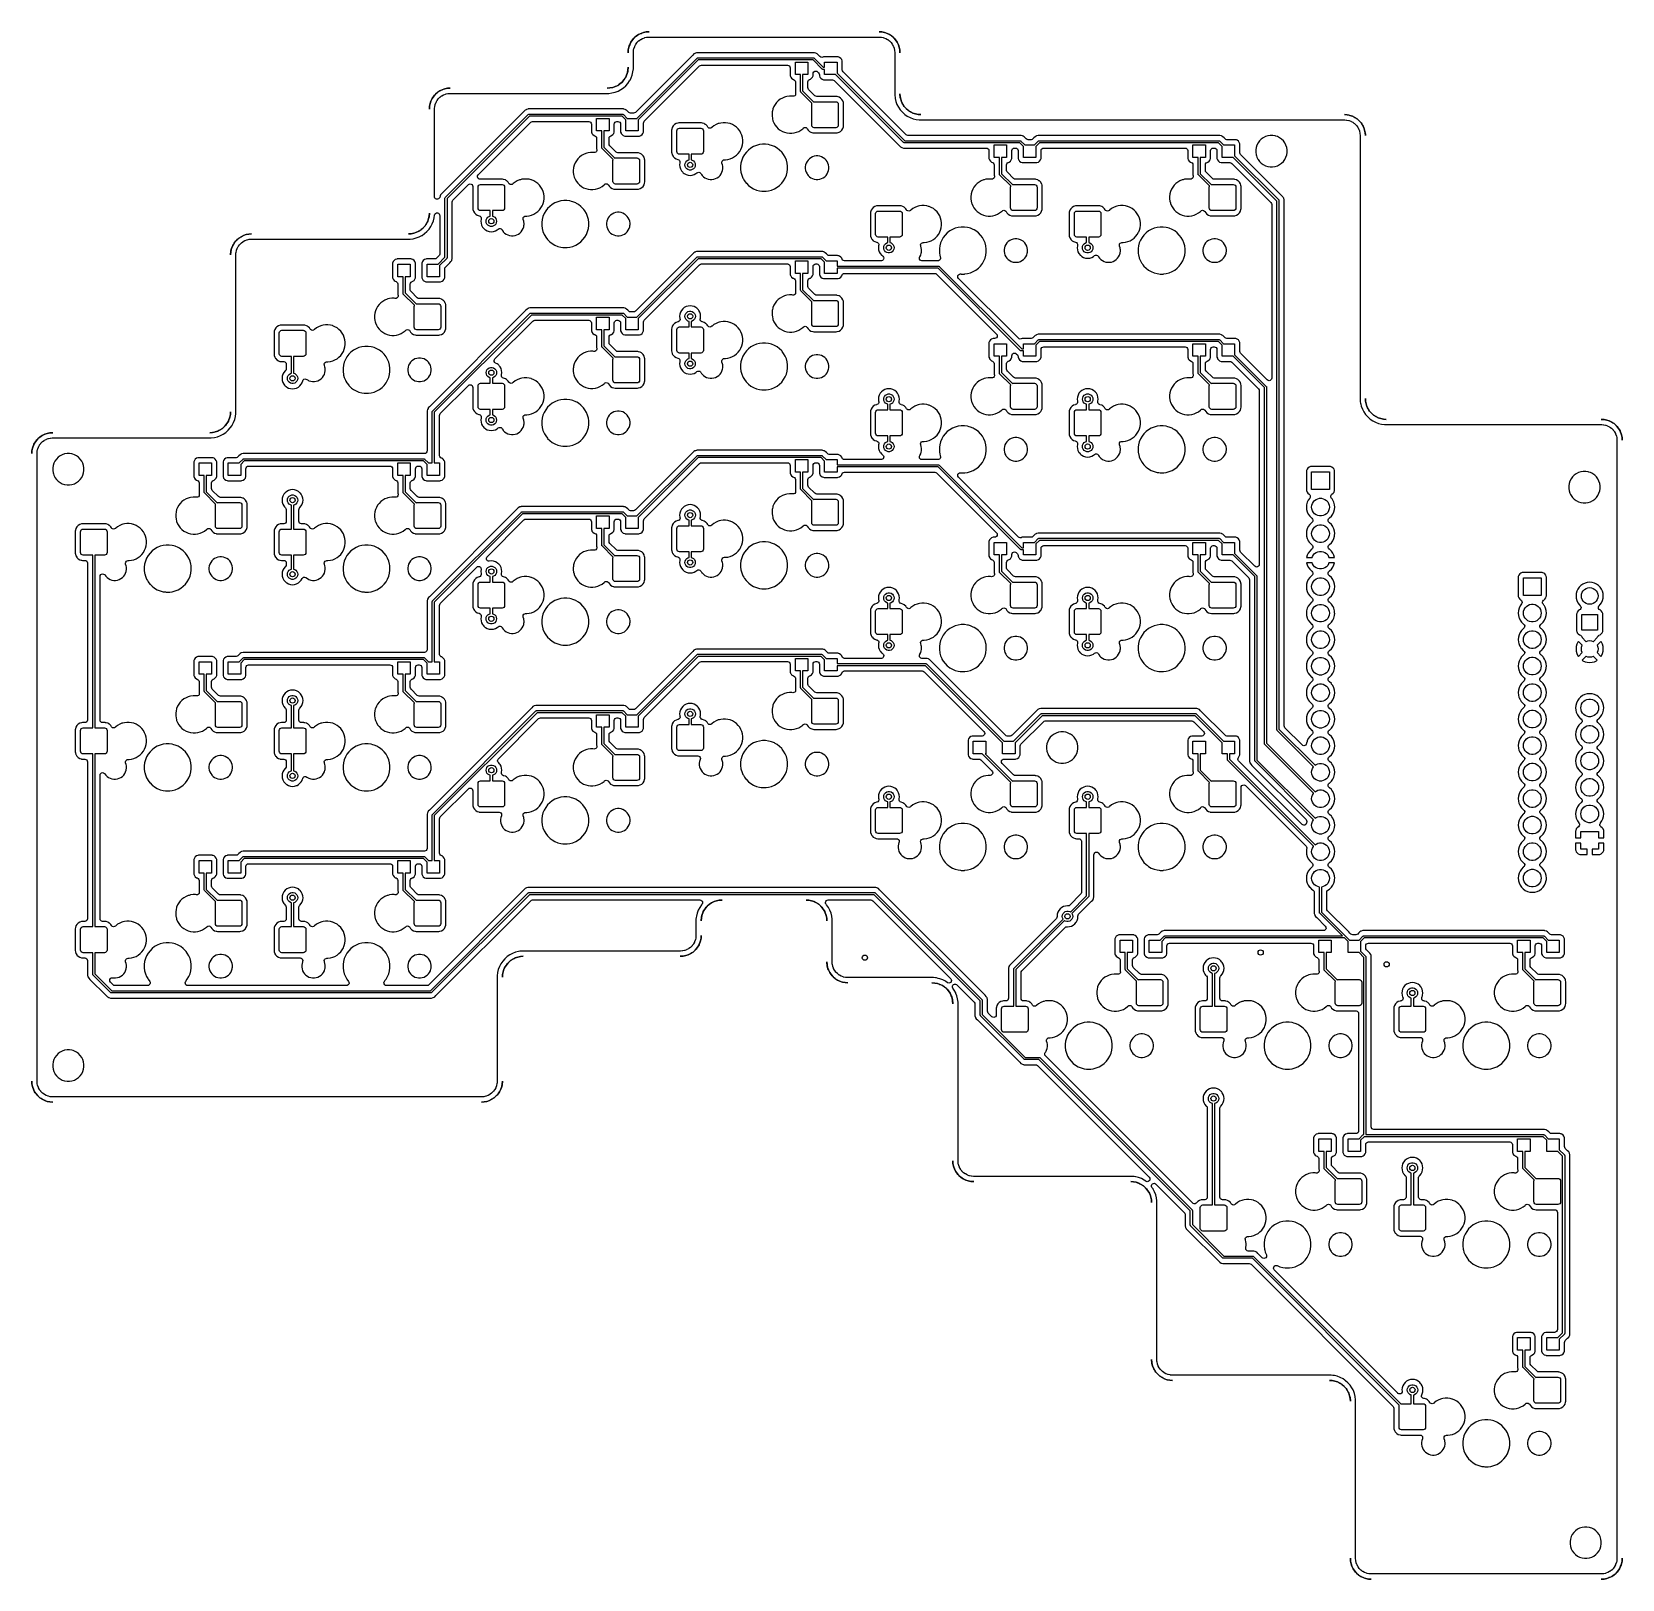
# Model space of a CAD drawing. Extents: x 17 to 170, y -181 to -32.
import ezdxf

# ---------------------------------------------------------------- set-up
doc = ezdxf.new("R2010")
doc.units = 0
doc.layers.add('BLACK', color=7, linetype='CONTINUOUS')

msp = doc.modelspace()

# ---------------------------------------------------------------- linework, layer by layer
at = {"layer": 'BLACK', "linetype": 'CONTINUOUS'}
for p, q in [((74.50224, -33.597135), (74.552406, -33.476025)), ((74.617944, -33.362509), (74.502241, -33.597133)), ((74.552406, -33.476025), (74.617944, -33.362509)), ((74.763287, -33.144985), (74.617954, -33.362491)), ((74.617954, -33.362491), (74.683493, -33.248976)), ((74.683493, -33.248976), (74.763287, -33.144985)), ((74.7633, -33.144968), (74.763287, -33.144985)), ((74.763287, -33.144985), (74.763293, -33.144977)), ((74.763293, -33.144977), (74.7633, -33.144968)), ((74.935778, -32.948294), (74.7633, -33.144968)), ((74.7633, -33.144968), (74.843094, -33.040979)), ((74.843094, -33.040979), (74.935778, -32.948294)), ((75.132468, -32.7758), (74.935794, -32.948278)), ((74.935794, -32.948278), (75.028479, -32.855594)), ((75.028479, -32.855594), (75.132468, -32.7758)), ((75.099207, -33.537558), (75.206085, -33.394787)), ((75.132485, -32.775787), (75.132468, -32.7758)), ((75.132468, -32.7758), (75.132477, -32.775793)), ((75.132477, -32.775793), (75.132485, -32.775787)), ((75.349991, -32.630454), (75.132485, -32.775787)), ((75.132485, -32.775787), (75.236476, -32.695993)), ((75.206085, -33.394787), (75.229336, -33.367953)), ((75.229336, -33.367953), (75.355453, -33.241836)), ((75.236476, -32.695993), (75.349991, -32.630454)), ((75.58463, -32.514742), (75.350009, -32.630444)), ((75.350009, -32.630444), (75.463525, -32.564906)), ((75.355453, -33.241836), (75.382287, -33.218585)), ((75.382287, -33.218585), (75.525058, -33.111707)), ((75.463525, -32.564906), (75.58463, -32.514742)), ((75.525058, -33.111707), (75.554931, -33.092509)), ((75.554931, -33.092509), (75.711462, -33.007037)), ((75.58463, -32.514742), (75.705742, -32.464576)), ((75.584633, -32.514741), (75.58463, -32.514742)), ((75.832355, -32.43065), (75.584633, -32.514741)), ((75.705742, -32.464576), (75.832355, -32.43065)), ((75.711462, -33.007037), (75.743766, -32.992285)), ((75.743766, -32.992285), (75.91086, -32.929961)), ((76.088941, -32.379611), (75.832369, -32.430646)), ((75.832369, -32.430646), (75.958982, -32.396721)), ((75.91086, -32.929961), (75.944931, -32.919957)), ((75.944931, -32.919957), (76.119208, -32.882046)), ((75.958982, -32.396721), (76.088941, -32.379611)), ((76.088954, -32.379609), (76.088941, -32.379611)), ((76.088941, -32.379611), (76.088948, -32.37961)), ((76.088948, -32.37961), (76.088954, -32.379609)), ((76.088954, -32.379609), (76.218913, -32.3625)), ((76.35, -32.3625), (76.088954, -32.379609)), ((76.119208, -32.882046), (76.154352, -32.876993)), ((76.154352, -32.876993), (76.316158, -32.86542)), ((76.218913, -32.3625), (76.35, -32.3625)), ((76.316158, -32.86542), (76.341137, -32.863634)), ((76.341137, -32.863634), (76.3589, -32.863)), ((76.3589, -32.863), (76.415892, -32.863)), ((76.415892, -32.863), (98.334108, -32.863)), ((98.334108, -32.863), (98.3911, -32.863)), ((98.3911, -32.863), (98.408863, -32.863634)), ((98.661045, -32.379609), (98.4, -32.3625)), ((98.4, -32.3625), (98.531087, -32.3625)), ((98.408863, -32.863634), (98.436639, -32.86562)), ((98.436639, -32.86562), (98.595645, -32.876993)), ((98.531087, -32.3625), (98.661045, -32.379609)), ((98.595645, -32.876993), (98.630793, -32.882046)), ((98.630793, -32.882046), (98.805064, -32.919956)), ((98.661058, -32.379611), (98.661045, -32.379609)), ((98.661045, -32.379609), (98.661052, -32.37961)), ((98.661052, -32.37961), (98.661058, -32.379611)), ((98.91763, -32.430646), (98.661058, -32.379611)), ((98.661058, -32.379611), (98.791018, -32.396721)), ((98.791018, -32.396721), (98.91763, -32.430646)), ((98.805064, -32.919956), (98.839143, -32.929963)), ((98.839143, -32.929963), (99.006228, -32.992283)), ((98.917644, -32.43065), (98.91763, -32.430646)), ((98.91763, -32.430646), (98.917638, -32.430648)), ((98.917638, -32.430648), (98.917644, -32.43065)), ((98.917644, -32.43065), (99.044258, -32.464576)), ((99.165364, -32.51474), (98.917644, -32.43065)), ((99.006228, -32.992283), (99.038542, -33.00704)), ((99.038542, -33.00704), (99.195062, -33.092506)), ((99.044258, -32.464576), (99.165364, -32.51474)), ((99.16537, -32.514742), (99.286475, -32.564906)), ((99.39999, -32.630444), (99.16537, -32.514742)), ((99.195062, -33.092506), (99.224947, -33.111712)), ((99.224947, -33.111712), (99.367703, -33.218578)), ((99.286475, -32.564906), (99.39999, -32.630444)), ((99.367703, -33.218578), (99.394553, -33.241843)), ((99.394553, -33.241843), (99.520656, -33.367946)), ((99.400008, -32.630454), (99.39999, -32.630444)), ((99.39999, -32.630444), (99.4, -32.630449)), ((99.4, -32.630449), (99.400008, -32.630454)), ((99.617514, -32.775787), (99.400008, -32.630454)), ((99.400008, -32.630454), (99.513524, -32.695993)), ((99.513524, -32.695993), (99.617514, -32.775787)), ((99.520656, -33.367946), (99.543921, -33.394796)), ((99.543921, -33.394796), (99.650787, -33.537552)), ((99.617531, -32.7758), (99.617514, -32.775787)), ((99.617514, -32.775787), (99.617523, -32.775793)), ((99.617523, -32.775793), (99.617531, -32.7758)), ((99.814205, -32.948278), (99.617531, -32.7758)), ((99.617531, -32.7758), (99.721521, -32.855594)), ((99.721521, -32.855594), (99.814205, -32.948278)), ((99.814221, -32.948294), (99.814205, -32.948278)), ((99.814205, -32.948278), (99.814214, -32.948286)), ((99.814214, -32.948286), (99.814221, -32.948294)), ((99.986699, -33.144968), (99.814221, -32.948294)), ((99.814221, -32.948294), (99.906906, -33.040979)), ((99.906906, -33.040979), (99.986699, -33.144968)), ((99.986712, -33.144985), (99.986699, -33.144968)), ((99.986699, -33.144968), (99.986707, -33.144977)), ((99.986707, -33.144977), (99.986712, -33.144985)), ((100.132045, -33.362491), (99.986712, -33.144985)), ((99.986712, -33.144985), (100.066507, -33.248976)), ((100.066507, -33.248976), (100.132045, -33.362491)), ((100.132055, -33.362509), (100.132045, -33.362491)), ((100.132045, -33.362491), (100.132051, -33.3625)), ((100.132051, -33.3625), (100.132055, -33.362509)), ((100.132055, -33.362509), (100.197594, -33.476025)), ((100.247757, -33.59713), (100.132055, -33.362509)), ((100.197594, -33.476025), (100.247757, -33.59713)), ((74.35, -34.231413), (74.367109, -34.101454)), ((74.367109, -34.101454), (74.35, -34.3625)), ((74.35, -34.3625), (74.35, -34.231413)), ((74.367109, -34.101454), (74.384221, -33.971482)), ((74.36711, -34.101448), (74.367109, -34.101454)), ((74.418146, -33.844869), (74.36711, -34.101448)), ((74.384221, -33.971482), (74.418146, -33.844869)), ((74.50224, -33.597135), (74.41815, -33.844855)), ((74.41815, -33.844855), (74.452076, -33.718242)), ((74.452076, -33.718242), (74.50224, -33.597135)), ((74.502241, -33.597133), (74.50224, -33.597135)), ((74.8505, -34.371399), (74.851134, -34.353636)), ((74.8505, -35.694108), (74.8505, -34.371399)), ((74.851134, -34.353636), (74.855213, -34.296608)), ((74.855213, -34.296608), (74.864493, -34.166852)), ((74.864493, -34.166852), (74.869546, -34.131708)), ((74.869546, -34.131708), (74.907457, -33.957431)), ((74.907457, -33.957431), (74.917461, -33.92336)), ((74.917461, -33.92336), (74.979785, -33.756266)), ((74.979785, -33.756266), (74.99454, -33.723957)), ((74.99454, -33.723957), (75.052815, -33.617234)), ((80.54198, -34.593784), (75.049194, -40.08657)), ((75.052815, -33.617234), (75.080009, -33.567431)), ((75.080009, -33.567431), (75.099207, -33.537558)), ((75.183578, -40.66), (80.951789, -34.891789)), ((80.653783, -34.48198), (80.541979, -34.593783)), ((80.541979, -34.593783), (80.54198, -34.593784)), ((80.653785, -34.481979), (80.653783, -34.48198)), ((80.746602, -34.428392), (80.653785, -34.481979)), ((80.746604, -34.428391), (80.746602, -34.428392)), ((80.790716, -34.402922), (80.746604, -34.428391)), ((80.908362, -34.371399), (80.790716, -34.402922)), ((80.943443, -34.361999), (80.908362, -34.371399)), ((81.101557, -34.361999), (80.943443, -34.361999)), ((80.951789, -34.891789), (80.966943, -34.879353)), ((80.966943, -34.879353), (81.002991, -34.864421)), ((81.002991, -34.864421), (81.0225, -34.8625)), ((81.0225, -34.8625), (92.110188, -34.8625)), ((81.116818, -34.361999), (81.101557, -34.361999)), ((81.116834, -34.362), (81.116818, -34.361999)), ((92.015854, -34.362), (81.116834, -34.362)), ((92.01587, -34.361999), (92.015854, -34.362)), ((92.031131, -34.361999), (92.01587, -34.361999)), ((92.189245, -34.361999), (92.031131, -34.361999)), ((92.110188, -34.8625), (92.129697, -34.864421)), ((92.129697, -34.864421), (92.165745, -34.879353)), ((92.165745, -34.879353), (92.180899, -34.891789)), ((92.180899, -34.891789), (93.05161, -35.7625)), ((92.224326, -34.371399), (92.189245, -34.361999)), ((92.341972, -34.402922), (92.224326, -34.371399)), ((92.341973, -34.402923), (92.341972, -34.402922)), ((92.386086, -34.428392), (92.341973, -34.402923)), ((92.478904, -34.48198), (92.386086, -34.428392)), ((92.590708, -34.593784), (92.478904, -34.48198)), ((92.590709, -34.593786), (92.590708, -34.593784)), ((92.734269, -34.737346), (92.590709, -34.593786)), ((92.806897, -34.787773), (92.734269, -34.737346)), ((92.901447, -34.810117), (92.806897, -34.787773)), ((92.997351, -34.794578), (92.901447, -34.810117)), ((93.067512, -34.76841), (92.997351, -34.794578)), ((93.067519, -34.768408), (93.067512, -34.76841)), ((93.114314, -34.763378), (93.067519, -34.768408)), ((93.127128, -34.762001), (93.114314, -34.763378)), ((93.12713, -34.762), (93.127128, -34.762001)), ((93.127134, -34.762), (93.12713, -34.762)), ((94.422873, -34.762), (93.127134, -34.762)), ((94.482481, -34.768408), (94.422873, -34.762)), ((94.482486, -34.76841), (94.482481, -34.768408)), ((94.617331, -34.818704), (94.482486, -34.76841)), ((94.732546, -34.904954), (94.617331, -34.818704)), ((94.818796, -35.020169), (94.732546, -34.904954)), ((94.869091, -35.155017), (94.818796, -35.020169)), ((99.650787, -33.537552), (99.669995, -33.56744)), ((99.669995, -33.56744), (99.755459, -33.723957)), ((99.755459, -33.723957), (99.770216, -33.756271)), ((99.770216, -33.756271), (99.832534, -33.92335)), ((99.832534, -33.92335), (99.842544, -33.957439)), ((99.842544, -33.957439), (99.880451, -34.131695)), ((99.880451, -34.131695), (99.885507, -34.16686)), ((99.885507, -34.16686), (99.898866, -34.353635)), ((99.898866, -34.353635), (99.8995, -34.371399)), ((99.8995, -34.371399), (99.8995, -38.234108)), ((100.247762, -33.597143), (100.297924, -33.718242)), ((100.331849, -33.844855), (100.247762, -33.597143)), ((100.297924, -33.718242), (100.331849, -33.844855)), ((100.331853, -33.844869), (100.331849, -33.844855)), ((100.331849, -33.844855), (100.331852, -33.844862)), ((100.331852, -33.844862), (100.331853, -33.844869)), ((100.331853, -33.844869), (100.365779, -33.971482)), ((100.382888, -34.101441), (100.331853, -33.844869)), ((100.365779, -33.971482), (100.382888, -34.101441)), ((100.382891, -34.101464), (100.4, -34.231413)), ((100.4, -34.3625), (100.382891, -34.101464)), ((100.4, -34.231413), (100.4, -34.3625)), ((74.082055, -36.75999), (74.197751, -36.525382)), ((74.197751, -36.525382), (74.147594, -36.646475)), ((74.197759, -36.525364), (74.281846, -36.277653)), ((74.247924, -36.404258), (74.197759, -36.525364)), ((74.281846, -36.277653), (74.247924, -36.404258)), ((74.281853, -36.27763), (74.332887, -36.021065)), ((74.315779, -36.151018), (74.281853, -36.27763)), ((74.332887, -36.021065), (74.315779, -36.151018)), ((74.33289, -36.021045), (74.35, -35.76)), ((74.35, -35.891087), (74.33289, -36.021045)), ((74.35, -35.76), (74.35, -35.891087)), ((74.634373, -36.788113), (74.741643, -36.505266)), ((74.741643, -36.505266), (74.814037, -36.211551)), ((74.814037, -36.211551), (74.8505, -35.911252)), ((74.8505, -35.76), (74.8505, -35.694108)), ((74.8505, -35.911252), (74.8505, -35.76)), ((81.063922, -35.0625), (75.325, -40.801422)), ((75.898429, -40.935805), (81.198305, -35.63593)), ((92.068766, -35.0625), (81.063922, -35.0625)), ((81.198305, -35.63593), (81.279087, -35.581954)), ((81.279087, -35.581954), (81.374375, -35.563)), ((81.374375, -35.563), (89.6255, -35.563)), ((89.6255, -35.563), (89.720788, -35.581954)), ((89.720788, -35.581954), (89.80157, -35.63593)), ((89.80157, -35.63593), (89.855546, -35.716712)), ((89.855546, -35.716712), (89.8745, -35.812)), ((89.8745, -35.812), (89.8745, -36.510365)), ((89.8745, -36.510365), (89.8745, -36.510368)), ((89.8745, -36.510368), (89.874501, -36.510372)), ((89.874501, -36.510372), (89.876567, -36.529593)), ((89.876567, -36.529593), (89.880908, -36.56998)), ((89.880908, -36.56998), (89.880909, -36.569983)), ((89.880909, -36.569983), (89.931204, -36.704831)), ((90.375, -36.4625), (90.375, -35.2625)), ((90.375, -35.2625), (91.575, -35.2625)), ((90.875, -36.4625), (90.375, -36.4625)), ((90.875, -38.0655), (90.875, -36.4625)), ((91.575, -36.4625), (91.075, -36.4625)), ((91.075, -36.4625), (91.075, -38.024078)), ((91.575, -35.2625), (91.575, -36.4625)), ((92.018796, -36.704831), (92.069091, -36.569983)), ((92.939477, -35.933211), (92.068766, -35.0625)), ((92.069091, -36.569983), (92.0755, -36.510373)), ((92.075499, -36.378183), (92.094452, -36.282899)), ((92.0755, -36.510373), (92.075499, -36.378183)), ((92.094452, -36.282899), (92.148428, -36.202118)), ((92.148428, -36.202118), (92.229209, -36.148141)), ((92.229209, -36.148141), (92.324497, -36.129186)), ((92.324497, -36.129186), (92.419786, -36.148139)), ((92.419786, -36.148139), (92.500567, -36.202115)), ((92.500567, -36.202115), (92.500569, -36.202116)), ((92.500569, -36.202116), (92.529666, -36.231213)), ((92.529666, -36.231213), (92.529667, -36.231215)), ((92.529667, -36.231215), (92.601571, -36.30312)), ((92.601571, -36.30312), (92.655547, -36.383901)), ((92.655547, -36.383901), (92.6745, -36.479181)), ((92.6745, -36.479181), (92.6745, -36.510362)), ((92.6745, -36.510362), (92.6745, -36.510369)), ((92.6745, -36.510369), (92.674501, -36.510372)), ((92.674501, -36.510372), (92.676044, -36.524729)), ((92.676044, -36.524729), (92.680908, -36.56998)), ((92.680908, -36.56998), (92.680909, -36.569983)), ((92.680909, -36.569983), (92.731204, -36.704831)), ((92.95463, -35.945647), (92.939477, -35.933211)), ((92.965188, -35.95002), (92.95463, -35.945647)), ((92.990679, -35.960579), (92.965188, -35.95002)), ((93.010188, -35.9625), (92.990679, -35.960579)), ((93.175, -35.9625), (93.010188, -35.9625)), ((93.05161, -35.7625), (93.175, -35.7625)), ((93.175, -35.7625), (93.175, -35.2625)), ((93.175, -35.2625), (94.375, -35.2625)), ((93.175, -36.4625), (93.175, -35.9625)), ((94.233578, -36.4625), (93.175, -36.4625)), ((100.741789, -42.970711), (94.233578, -36.4625)), ((94.375, -35.2625), (94.375, -36.321078)), ((94.375, -36.321078), (100.853922, -42.8)), ((94.875499, -35.214628), (94.869091, -35.155017)), ((94.875499, -35.214634), (94.875499, -35.214628)), ((94.875499, -36.010624), (94.875499, -35.214634)), ((94.894453, -36.105912), (94.875499, -36.010624)), ((94.948429, -36.186694), (94.894453, -36.105912)), ((100.988305, -42.22657), (94.948429, -36.186694)), ((56.299991, -38.027954), (56.082485, -38.173287)), ((56.082485, -38.173287), (56.186476, -38.093493)), ((56.186476, -38.093493), (56.299991, -38.027954)), ((56.53463, -37.912242), (56.300009, -38.027944)), ((56.300009, -38.027944), (56.413525, -37.962406)), ((56.413525, -37.962406), (56.53463, -37.912242)), ((56.53463, -37.912242), (56.655742, -37.862076)), ((56.534633, -37.912241), (56.53463, -37.912242)), ((56.782355, -37.82815), (56.534633, -37.912241)), ((56.655742, -37.862076), (56.782355, -37.82815)), ((57.038941, -37.777111), (56.782369, -37.828146)), ((56.782369, -37.828146), (56.908982, -37.794221)), ((56.908982, -37.794221), (57.038941, -37.777111)), ((57.038954, -37.777109), (57.038941, -37.777111)), ((57.038941, -37.777111), (57.038948, -37.77711)), ((57.038948, -37.77711), (57.038954, -37.777109)), ((57.038954, -37.777109), (57.168913, -37.76)), ((57.3, -37.76), (57.038954, -37.777109)), ((57.168913, -37.76), (57.3, -37.76)), ((72.35, -37.76), (72.611045, -37.74289)), ((72.481087, -37.76), (72.35, -37.76)), ((72.611045, -37.74289), (72.481087, -37.76)), ((72.611045, -37.74289), (72.611058, -37.742888)), ((72.611052, -37.74289), (72.611045, -37.74289)), ((72.611058, -37.742888), (72.611052, -37.74289)), ((72.611058, -37.742888), (72.86763, -37.691853)), ((72.741018, -37.725779), (72.611058, -37.742888)), ((72.86763, -37.691853), (72.741018, -37.725779)), ((72.86763, -37.691853), (72.867644, -37.691849)), ((72.867638, -37.691852), (72.86763, -37.691853)), ((72.867644, -37.691849), (72.867638, -37.691852)), ((72.867644, -37.691849), (73.115364, -37.607759)), ((72.994258, -37.657924), (72.867644, -37.691849)), ((73.115364, -37.607759), (72.994258, -37.657924)), ((73.095266, -38.151643), (73.378113, -38.044373)), ((73.115364, -37.607759), (73.115369, -37.607757)), ((73.115367, -37.607759), (73.115364, -37.607759)), ((73.115369, -37.607757), (73.115367, -37.607759)), ((73.115369, -37.607757), (73.34999, -37.492055)), ((73.236475, -37.557594), (73.115369, -37.607757)), ((73.34999, -37.492055), (73.236475, -37.557594)), ((73.34999, -37.492055), (73.350008, -37.492045)), ((73.35, -37.492051), (73.34999, -37.492055)), ((73.350008, -37.492045), (73.35, -37.492051)), ((73.350008, -37.492045), (73.567514, -37.346712)), ((73.463524, -37.426507), (73.350008, -37.492045)), ((73.378113, -38.044373), (73.645967, -37.903792)), ((73.567514, -37.346712), (73.463524, -37.426507)), ((73.567514, -37.346712), (73.567531, -37.346699)), ((73.567523, -37.346707), (73.567514, -37.346712)), ((73.567531, -37.346699), (73.567523, -37.346707)), ((73.567531, -37.346699), (73.764205, -37.174221)), ((73.671521, -37.266906), (73.567531, -37.346699)), ((73.645967, -37.903792), (73.894924, -37.73195)), ((73.764205, -37.174221), (73.671521, -37.266906)), ((73.764205, -37.174221), (73.764221, -37.174205)), ((73.764214, -37.174214), (73.764205, -37.174221)), ((73.764221, -37.174205), (73.764214, -37.174214)), ((73.764221, -37.174205), (73.936699, -36.977531)), ((73.856906, -37.081521), (73.764221, -37.174205)), ((73.936699, -36.977531), (73.856906, -37.081521)), ((73.894924, -37.73195), (74.121352, -37.531352)), ((73.936699, -36.977531), (73.936712, -36.977514)), ((73.936707, -36.977523), (73.936699, -36.977531)), ((73.936712, -36.977514), (73.936707, -36.977523)), ((73.936712, -36.977514), (74.082045, -36.760008)), ((74.016507, -36.873524), (73.936712, -36.977514)), ((74.082045, -36.760008), (74.016507, -36.873524)), ((74.082045, -36.760008), (74.082055, -36.75999)), ((74.082051, -36.76), (74.082045, -36.760008)), ((74.082055, -36.75999), (74.082051, -36.76)), ((74.147594, -36.646475), (74.082055, -36.75999)), ((74.121352, -37.531352), (74.32195, -37.304924)), ((74.32195, -37.304924), (74.493792, -37.055967)), ((74.493792, -37.055967), (74.529919, -36.987134)), ((74.529919, -36.987134), (74.634367, -36.788124)), ((74.634367, -36.788124), (74.634373, -36.788113)), ((89.931204, -36.704831), (90.017454, -36.820046)), ((90.017454, -36.820046), (90.132669, -36.906296)), ((90.132669, -36.906296), (90.212517, -36.936077)), ((90.212517, -36.936077), (90.295171, -36.987134)), ((90.295171, -36.987134), (90.351997, -37.065937)), ((90.351997, -37.065937), (90.374341, -37.160487)), ((90.374341, -37.160487), (90.3745, -37.169377)), ((90.3745, -37.971165), (90.374499, -37.971183)), ((90.374499, -37.971183), (90.374499, -37.986443)), ((90.374499, -37.986443), (90.374499, -38.144557)), ((90.3745, -37.169377), (90.3745, -37.971165)), ((90.876921, -38.085009), (90.875, -38.0655)), ((90.891853, -38.121057), (90.876921, -38.085009)), ((91.075, -38.024078), (92.122288, -39.071366)), ((91.5755, -37.169377), (91.594454, -37.074089)), ((91.5755, -37.713625), (91.5755, -37.169377)), ((91.594454, -37.808913), (91.5755, -37.713625)), ((91.594454, -37.074089), (91.64843, -36.993307)), ((91.64843, -37.889695), (91.594454, -37.808913)), ((91.64843, -36.993307), (91.729212, -36.939331)), ((92.242805, -38.48407), (91.64843, -37.889695)), ((91.729212, -36.939331), (91.737455, -36.936087)), ((91.737455, -36.936087), (91.817331, -36.906296)), ((91.817331, -36.906296), (91.932546, -36.820046)), ((91.932546, -36.820046), (92.018796, -36.704831)), ((92.731204, -36.704831), (92.817454, -36.820046)), ((92.817454, -36.820046), (92.932669, -36.906296)), ((92.932669, -36.906296), (93.067517, -36.956591)), ((93.067517, -36.956591), (93.127127, -36.963)), ((93.127127, -36.963), (93.923124, -36.962999)), ((93.923124, -36.962999), (94.018412, -36.981953)), ((94.018412, -36.981953), (94.099193, -37.035929)), ((94.099193, -37.035929), (94.099194, -37.035929)), ((94.099194, -37.035929), (100.331978, -43.268713)), ((55.3, -39.628913), (55.317109, -39.498954)), ((55.317109, -39.498954), (55.3, -39.76)), ((55.317109, -39.498954), (55.334221, -39.368982)), ((55.31711, -39.498948), (55.317109, -39.498954)), ((55.368146, -39.242369), (55.31711, -39.498948)), ((55.334221, -39.368982), (55.368146, -39.242369)), ((55.45224, -38.994635), (55.36815, -39.242355)), ((55.36815, -39.242355), (55.402076, -39.115742)), ((55.402076, -39.115742), (55.45224, -38.994635)), ((55.45224, -38.994635), (55.502406, -38.873525)), ((55.452241, -38.994633), (55.45224, -38.994635)), ((55.567944, -38.760009), (55.452241, -38.994633)), ((55.502406, -38.873525), (55.567944, -38.760009)), ((55.713287, -38.542485), (55.567954, -38.759991)), ((55.567954, -38.759991), (55.633493, -38.646476)), ((55.633493, -38.646476), (55.713287, -38.542485)), ((55.7133, -38.542468), (55.713287, -38.542485)), ((55.713287, -38.542485), (55.713293, -38.542477)), ((55.713293, -38.542477), (55.7133, -38.542468)), ((55.885778, -38.345794), (55.7133, -38.542468)), ((55.7133, -38.542468), (55.793094, -38.438479)), ((55.793094, -38.438479), (55.885778, -38.345794)), ((55.805213, -39.694108), (55.814493, -39.564352)), ((55.814493, -39.564352), (55.819546, -39.529208)), ((55.819546, -39.529208), (55.857457, -39.354931)), ((55.857457, -39.354931), (55.867461, -39.32086)), ((55.867461, -39.32086), (55.929785, -39.153766)), ((56.082468, -38.1733), (55.885794, -38.345778)), ((55.885794, -38.345778), (55.978479, -38.253094)), ((55.929785, -39.153766), (55.94454, -39.121457)), ((55.94454, -39.121457), (55.986143, -39.045267)), ((55.978479, -38.253094), (56.082468, -38.1733)), ((55.986143, -39.045267), (56.030009, -38.964931)), ((56.030009, -38.964931), (56.049207, -38.935058)), ((56.049207, -38.935058), (56.156085, -38.792287)), ((56.082485, -38.173287), (56.082468, -38.1733)), ((56.082468, -38.1733), (56.082477, -38.173293)), ((56.082477, -38.173293), (56.082485, -38.173287)), ((56.156085, -38.792287), (56.179336, -38.765453)), ((56.179336, -38.765453), (56.305453, -38.639336)), ((56.305453, -38.639336), (56.332287, -38.616085)), ((56.332287, -38.616085), (56.475058, -38.509207)), ((56.475058, -38.509207), (56.504931, -38.490009)), ((56.504931, -38.490009), (56.661462, -38.404537)), ((56.661462, -38.404537), (56.693766, -38.389785)), ((56.693766, -38.389785), (56.86086, -38.327461)), ((56.86086, -38.327461), (56.894931, -38.317457)), ((56.894931, -38.317457), (57.069208, -38.279546)), ((57.069208, -38.279546), (57.104352, -38.274493)), ((57.104352, -38.274493), (57.266158, -38.26292)), ((57.266158, -38.26292), (57.291137, -38.261134)), ((57.291137, -38.261134), (57.3089, -38.2605)), ((57.3089, -38.2605), (72.501246, -38.2605)), ((72.501246, -38.2605), (72.501252, -38.2605)), ((72.501252, -38.2605), (72.801551, -38.224037)), ((72.801551, -38.224037), (73.095266, -38.151643)), ((88.319179, -39.520541), (88.23012, -39.735551)), ((88.319184, -39.520532), (88.319179, -39.520541)), ((88.435558, -39.318967), (88.319184, -39.520532)), ((88.577244, -39.134319), (88.435558, -39.318967)), ((88.577247, -39.134315), (88.577244, -39.134319)), ((88.741815, -38.969747), (88.577247, -39.134315)), ((88.741819, -38.969744), (88.741815, -38.969747)), ((88.926467, -38.828058), (88.741819, -38.969744)), ((89.128032, -38.711684), (88.926467, -38.828058)), ((89.128041, -38.711679), (89.128032, -38.711684)), ((89.343051, -38.62262), (89.128041, -38.711679)), ((89.433832, -38.598295), (89.343051, -38.62262)), ((89.567874, -38.562379), (89.433832, -38.598295)), ((89.567878, -38.562378), (89.567874, -38.562379)), ((89.56788, -38.562378), (89.567878, -38.562378)), ((89.798628, -38.532), (89.56788, -38.562378)), ((90.031372, -38.532), (89.798628, -38.532)), ((90.031373, -38.532), (90.031372, -38.532)), ((90.125191, -38.544351), (90.031373, -38.532)), ((90.222136, -38.537997), (90.125191, -38.544351)), ((90.309272, -38.495027), (90.222136, -38.537997)), ((90.373331, -38.421982), (90.309272, -38.495027)), ((90.404561, -38.329983), (90.373331, -38.421982)), ((90.374499, -38.144557), (90.376398, -38.151643)), ((90.376398, -38.151643), (90.398207, -38.233036)), ((90.398207, -38.233036), (90.404561, -38.329983)), ((90.904289, -38.136211), (90.891853, -38.121057)), ((91.968591, -39.200513), (90.904289, -38.136211)), ((91.942, -39.3075), (91.96103, -39.211829)), ((91.942, -41.3075), (91.942, -39.3075)), ((91.96103, -39.211829), (91.968591, -39.200513)), ((92.122288, -39.071366), (92.192, -39.0575)), ((92.192, -39.0575), (94.242, -39.0575)), ((92.323587, -38.538046), (92.242805, -38.48407)), ((92.418875, -38.557), (92.323587, -38.538046)), ((94.292009, -38.557), (92.418875, -38.557)), ((94.242, -39.0575), (94.337671, -39.07653)), ((94.292011, -38.557), (94.292009, -38.557)), ((94.343403, -38.56225), (94.292011, -38.557)), ((94.337671, -39.07653), (94.418777, -39.130723)), ((94.394797, -38.567501), (94.343403, -38.56225)), ((94.394798, -38.567501), (94.394797, -38.567501)), ((94.394802, -38.567502), (94.394798, -38.567501)), ((94.561332, -38.622684), (94.394802, -38.567502)), ((94.418777, -39.130723), (94.47297, -39.211829)), ((94.47297, -39.211829), (94.492, -39.3075)), ((94.492, -39.3075), (94.492, -41.3075)), ((94.561332, -38.622685), (94.56133, -38.622684)), ((94.56133, -38.622684), (94.561332, -38.622684)), ((94.561334, -38.622686), (94.561332, -38.622685)), ((94.567929, -38.626754), (94.561334, -38.622686)), ((94.705615, -38.711679), (94.567929, -38.626754)), ((94.710656, -38.714788), (94.705615, -38.711679)), ((94.834712, -38.838844), (94.710656, -38.714788)), ((94.926814, -38.988166), (94.834712, -38.838844)), ((94.926814, -38.988167), (94.926814, -38.988166)), ((94.975244, -39.134319), (94.926814, -38.988167)), ((94.981999, -39.154703), (94.975244, -39.134319)), ((94.992499, -39.257492), (94.981999, -39.154703)), ((94.9925, -41.357509), (94.992499, -39.257492)), ((99.8995, -38.234108), (99.8995, -38.3)), ((99.8995, -38.3), (99.8995, -38.451252)), ((99.8995, -38.451252), (99.924435, -38.656614)), ((99.924435, -38.656614), (99.935962, -38.751546)), ((99.935962, -38.751546), (100.008357, -39.045267)), ((100.008357, -39.045267), (100.115624, -39.328107)), ((100.115624, -39.328107), (100.115632, -39.328124)), ((100.115632, -39.328124), (100.2562, -39.595954)), ((100.2562, -39.595954), (100.256211, -39.595972)), ((100.256211, -39.595972), (100.414913, -39.825892)), ((100.4, -38.431087), (100.4, -38.3)), ((100.4, -38.3), (100.417109, -38.561048)), ((100.417109, -38.561048), (100.4, -38.431087)), ((100.417111, -38.561058), (100.417109, -38.561048)), ((100.417109, -38.561048), (100.41711, -38.561052)), ((100.41711, -38.561052), (100.417111, -38.561058)), ((100.434221, -38.691018), (100.417111, -38.561058)), ((100.417111, -38.561058), (100.468146, -38.817632)), ((100.468146, -38.817632), (100.434221, -38.691018)), ((100.502076, -38.944258), (100.46815, -38.817644)), ((100.46815, -38.817644), (100.55224, -39.065364)), ((100.55224, -39.065364), (100.502076, -38.944258)), ((100.602406, -39.186475), (100.552242, -39.065369)), ((100.552242, -39.065369), (100.667944, -39.29999)), ((100.667944, -39.29999), (100.602406, -39.186475)), ((100.667949, -39.3), (100.667944, -39.29999)), ((100.667944, -39.29999), (100.667954, -39.300008)), ((100.667954, -39.300008), (100.667949, -39.3)), ((100.733493, -39.413524), (100.667954, -39.300008)), ((100.667954, -39.300008), (100.813287, -39.517514)), ((100.813287, -39.517514), (100.733493, -39.413524)), ((100.813293, -39.517523), (100.813287, -39.517514)), ((100.813287, -39.517514), (100.8133, -39.517531)), ((100.8133, -39.517531), (100.813293, -39.517523)), ((100.893094, -39.621521), (100.8133, -39.517531)), ((100.8133, -39.517531), (100.985778, -39.714205)), ((100.985778, -39.714205), (100.893094, -39.621521)), ((55.3, -39.76), (55.3, -39.628913)), ((55.8005, -39.768899), (55.801134, -39.751136)), ((55.8005, -48.166614), (55.8005, -39.768899)), ((55.801134, -39.751136), (55.805213, -39.694108)), ((64.359478, -39.991286), (56.522034, -47.82873)), ((56.820037, -48.238541), (64.769289, -40.289289)), ((64.881422, -40.46), (56.990748, -48.350674)), ((59.979634, -46.0696), (65.015805, -41.03343)), ((64.35948, -39.991284), (64.359478, -39.991286)), ((64.471283, -39.87948), (64.359479, -39.991283)), ((64.359479, -39.991283), (64.35948, -39.991284)), ((64.471285, -39.879479), (64.471283, -39.87948)), ((64.564102, -39.825892), (64.471285, -39.879479)), ((64.564104, -39.825891), (64.564102, -39.825892)), ((64.608216, -39.800422), (64.564104, -39.825891)), ((64.725862, -39.768899), (64.608216, -39.800422)), ((64.760943, -39.759499), (64.725862, -39.768899)), ((64.919057, -39.759499), (64.760943, -39.759499)), ((64.769289, -40.289289), (64.784443, -40.276853)), ((64.784443, -40.276853), (64.820491, -40.261921)), ((64.820491, -40.261921), (64.84, -40.26)), ((64.84, -40.26), (73.825, -40.26)), ((73.783578, -40.46), (64.881422, -40.46)), ((64.934318, -39.759499), (64.919057, -39.759499)), ((64.934334, -39.7595), (64.934318, -39.759499)), ((73.730666, -39.7595), (64.934334, -39.7595)), ((65.015805, -41.03343), (65.096587, -40.979454)), ((65.096587, -40.979454), (65.191875, -40.9605)), ((65.191875, -40.9605), (70.5755, -40.9605)), ((70.5755, -40.9605), (70.670788, -40.979454)), ((70.670788, -40.979454), (70.75157, -41.03343)), ((70.75157, -41.03343), (70.805546, -41.114212)), ((70.805546, -41.114212), (70.8245, -41.2095)), ((71.325, -41.86), (71.325, -40.66)), ((71.325, -40.66), (72.525, -40.66)), ((72.525, -40.66), (72.525, -41.86)), ((73.025499, -41.209498), (73.044453, -41.114212)), ((73.044453, -41.114212), (73.098429, -41.033431)), ((73.098429, -41.033431), (73.17921, -40.979454)), ((73.17921, -40.979454), (73.274499, -40.9605)), ((73.274499, -40.9605), (73.3755, -40.9605)), ((73.3755, -40.9605), (73.470788, -40.979454)), ((73.470788, -40.979454), (73.55157, -41.03343)), ((73.55157, -41.03343), (73.605546, -41.114212)), ((73.605546, -41.114212), (73.6245, -41.2095)), ((73.730682, -39.759499), (73.730666, -39.7595)), ((73.745943, -39.759499), (73.730682, -39.759499)), ((73.904057, -39.759499), (73.745943, -39.759499)), ((74.125, -40.801422), (73.783578, -40.46)), ((73.825, -40.26), (73.844509, -40.261921)), ((73.844509, -40.261921), (73.880557, -40.276853)), ((73.880557, -40.276853), (73.895711, -40.289289)), ((73.895711, -40.289289), (74.266422, -40.66)), ((73.939138, -39.768899), (73.904057, -39.759499)), ((74.056784, -39.800422), (73.939138, -39.768899)), ((74.100896, -39.825891), (74.056783, -39.800422)), ((74.056783, -39.800422), (74.056784, -39.800422)), ((74.100898, -39.825892), (74.100896, -39.825891)), ((74.133845, -39.844914), (74.100898, -39.825892)), ((74.125, -41.86), (74.125, -40.801422)), ((74.193716, -39.87948), (74.133845, -39.844914)), ((74.30552, -39.991284), (74.193716, -39.87948)), ((74.266422, -40.66), (75.183578, -40.66)), ((74.305521, -39.991286), (74.30552, -39.991284)), ((74.400805, -40.08657), (74.305521, -39.991286)), ((74.481587, -40.140546), (74.400805, -40.08657)), ((74.576875, -40.1595), (74.481587, -40.140546)), ((74.873124, -40.1595), (74.576875, -40.1595)), ((74.968412, -40.140546), (74.873124, -40.1595)), ((75.049194, -40.08657), (74.968412, -40.140546)), ((75.325, -40.801422), (75.325, -41.86)), ((75.825499, -41.111873), (75.844453, -41.016586)), ((75.8255, -41.797488), (75.825499, -41.111873)), ((75.844453, -41.016586), (75.898429, -40.935805)), ((79.112199, -41.107501), (78.945667, -41.162685)), ((79.214993, -41.097), (79.112199, -41.107501)), ((81.365005, -41.097), (79.214993, -41.097)), ((81.365009, -41.097), (81.365005, -41.097)), ((81.467797, -41.107501), (81.365009, -41.097)), ((81.467798, -41.107501), (81.467797, -41.107501)), ((81.467802, -41.107502), (81.467798, -41.107501)), ((81.634332, -41.162684), (81.467802, -41.107502)), ((83.083832, -41.138295), (82.993051, -41.16262)), ((83.217874, -41.102379), (83.083832, -41.138295)), ((83.217878, -41.102378), (83.217874, -41.102379)), ((83.21788, -41.102378), (83.217878, -41.102378)), ((83.448628, -41.072), (83.21788, -41.102378)), ((83.681372, -41.072), (83.448628, -41.072)), ((83.912119, -41.102378), (83.681372, -41.072)), ((83.912126, -41.102379), (83.912119, -41.102378)), ((84.105271, -41.154132), (83.912126, -41.102379)), ((88.165809, -39.991286), (88.1395, -40.191128)), ((88.1395, -40.191128), (88.1395, -40.423872)), ((88.1395, -40.423872), (88.169879, -40.654626)), ((88.169878, -39.96038), (88.165809, -39.991286)), ((88.169879, -39.960374), (88.169878, -39.960378)), ((88.169878, -39.960378), (88.169878, -39.96038)), ((88.223703, -39.7595), (88.169879, -39.960374)), ((88.169879, -40.654626), (88.179798, -40.691643)), ((88.179798, -40.691643), (88.23012, -40.879448)), ((88.23012, -39.735551), (88.223703, -39.7595)), ((88.23012, -40.879448), (88.319179, -41.094458)), ((88.319179, -41.094458), (88.319184, -41.094467)), ((88.319184, -41.094467), (88.319185, -41.094469)), ((88.319185, -41.094469), (88.435558, -41.296032)), ((100.414913, -39.825892), (100.42805, -39.844924)), ((100.42805, -39.844924), (100.628648, -40.071352)), ((100.628648, -40.071352), (100.855076, -40.27195)), ((100.855076, -40.27195), (101.104033, -40.443792)), ((100.985786, -39.714214), (100.985778, -39.714205)), ((100.985778, -39.714205), (100.985794, -39.714221)), ((100.985794, -39.714221), (100.985786, -39.714214)), ((101.078479, -39.806906), (100.985794, -39.714221)), ((100.985794, -39.714221), (101.182468, -39.886699)), ((101.182468, -39.886699), (101.078479, -39.806906)), ((101.104033, -40.443792), (101.104036, -40.443794)), ((101.104036, -40.443794), (101.104045, -40.443799)), ((101.104045, -40.443799), (101.371875, -40.584367)), ((101.182477, -39.886707), (101.182468, -39.886699)), ((101.182468, -39.886699), (101.182485, -39.886712)), ((101.182485, -39.886712), (101.182477, -39.886707)), ((101.286476, -39.966507), (101.182485, -39.886712)), ((101.182485, -39.886712), (101.399991, -40.032045)), ((101.399991, -40.032045), (101.286476, -39.966507)), ((101.371875, -40.584367), (101.37188, -40.584369)), ((101.37188, -40.584369), (101.371887, -40.584373)), ((101.371887, -40.584373), (101.654734, -40.691643)), ((101.4, -40.032051), (101.399991, -40.032045)), ((101.399991, -40.032045), (101.400009, -40.032055)), ((101.400009, -40.032055), (101.4, -40.032051)), ((101.513525, -40.097594), (101.400009, -40.032055)), ((101.400009, -40.032055), (101.63463, -40.147757)), ((101.63463, -40.147757), (101.513525, -40.097594)), ((101.634633, -40.147759), (101.63463, -40.147757)), ((101.63463, -40.147757), (101.634635, -40.147759)), ((101.634635, -40.147759), (101.634633, -40.147759)), ((101.755742, -40.197924), (101.634635, -40.147759)), ((101.634635, -40.147759), (101.882355, -40.231849)), ((101.654734, -40.691643), (101.948449, -40.764037)), ((101.882355, -40.231849), (101.755742, -40.197924)), ((101.882362, -40.231852), (101.882355, -40.231849)), ((101.882355, -40.231849), (101.882369, -40.231853)), ((101.882369, -40.231853), (101.882362, -40.231852)), ((102.008982, -40.265779), (101.882369, -40.231853)), ((101.882369, -40.231853), (102.138941, -40.282888)), ((101.948449, -40.764037), (102.248748, -40.8005)), ((102.138941, -40.282888), (102.008982, -40.265779)), ((102.138948, -40.28289), (102.138941, -40.282888)), ((102.138941, -40.282888), (102.138954, -40.28289)), ((102.138954, -40.28289), (102.138948, -40.28289)), ((102.268913, -40.3), (102.138954, -40.28289)), ((102.138954, -40.28289), (102.4, -40.3)), ((102.248748, -40.8005), (102.334108, -40.8005)), ((102.4, -40.3), (102.268913, -40.3)), ((102.334108, -40.8005), (142.934108, -40.8005)), ((142.934108, -40.8005), (142.9911, -40.8005)), ((142.9911, -40.8005), (143.008863, -40.801134)), ((143.261045, -40.317109), (143, -40.3)), ((143, -40.3), (143.131087, -40.3)), ((143.008863, -40.801134), (143.036639, -40.80312)), ((143.036639, -40.80312), (143.195645, -40.814493)), ((143.131087, -40.3), (143.261045, -40.317109)), ((143.195645, -40.814493), (143.230793, -40.819546)), ((143.230793, -40.819546), (143.405064, -40.857456)), ((143.261058, -40.317111), (143.261045, -40.317109)), ((143.261045, -40.317109), (143.261052, -40.31711)), ((143.261052, -40.31711), (143.261058, -40.317111)), ((143.51763, -40.368146), (143.261058, -40.317111)), ((143.261058, -40.317111), (143.391018, -40.334221)), ((143.391018, -40.334221), (143.51763, -40.368146)), ((143.405064, -40.857456), (143.439143, -40.867463)), ((143.439143, -40.867463), (143.606228, -40.929783)), ((143.517644, -40.36815), (143.51763, -40.368146)), ((143.51763, -40.368146), (143.517638, -40.368148)), ((143.517638, -40.368148), (143.517644, -40.36815)), ((143.517644, -40.36815), (143.644258, -40.402076)), ((143.765364, -40.45224), (143.517644, -40.36815)), ((143.606228, -40.929783), (143.638542, -40.94454)), ((143.638542, -40.94454), (143.795062, -41.030006)), ((143.644258, -40.402076), (143.765364, -40.45224)), ((143.76537, -40.452242), (143.886475, -40.502406)), ((143.99999, -40.567944), (143.76537, -40.452242)), ((143.795062, -41.030006), (143.824947, -41.049212)), ((143.824947, -41.049212), (143.911776, -41.114212)), ((143.886475, -40.502406), (143.99999, -40.567944)), ((143.911776, -41.114212), (143.967703, -41.156078)), ((144.000008, -40.567954), (143.99999, -40.567944)), ((143.99999, -40.567944), (144, -40.567949)), ((144, -40.567949), (144.000008, -40.567954)), ((144.217514, -40.713287), (144.000008, -40.567954)), ((144.000008, -40.567954), (144.113524, -40.633493)), ((144.113524, -40.633493), (144.217514, -40.713287)), ((144.217531, -40.7133), (144.217514, -40.713287)), ((144.217514, -40.713287), (144.217523, -40.713293)), ((144.217523, -40.713293), (144.217531, -40.7133)), ((144.414205, -40.885778), (144.217531, -40.7133)), ((144.217531, -40.7133), (144.321521, -40.793094)), ((144.321521, -40.793094), (144.414205, -40.885778)), ((144.414221, -40.885794), (144.414205, -40.885778)), ((144.414205, -40.885778), (144.414214, -40.885786)), ((144.414214, -40.885786), (144.414221, -40.885794)), ((144.586699, -41.082468), (144.414221, -40.885794)), ((144.414221, -40.885794), (144.506906, -40.978479)), ((144.506906, -40.978479), (144.586699, -41.082468)), ((144.586712, -41.082485), (144.586699, -41.082468)), ((144.586699, -41.082468), (144.586707, -41.082477)), ((144.586707, -41.082477), (144.586712, -41.082485)), ((144.732045, -41.299991), (144.586712, -41.082485)), ((144.586712, -41.082485), (144.666507, -41.186476)), ((70.8245, -41.2095), (70.8245, -41.907865)), ((70.8245, -41.907865), (70.8245, -41.907868)), ((70.8245, -41.907868), (70.824501, -41.907872)), ((70.824501, -41.907872), (70.826567, -41.927093)), ((70.826567, -41.927093), (70.830908, -41.96748)), ((70.830908, -41.96748), (70.830909, -41.967484)), ((70.830909, -41.967484), (70.865614, -42.060532)), ((70.865614, -42.060532), (70.881204, -42.102331)), ((70.881204, -42.102331), (70.967454, -42.217546)), ((70.967454, -42.217546), (71.082669, -42.303796)), ((71.082669, -42.303796), (71.162517, -42.333577)), ((71.162517, -42.333577), (71.245171, -42.384634)), ((71.245171, -42.384634), (71.301997, -42.463437)), ((71.301997, -42.463437), (71.324341, -42.557987)), ((71.324341, -42.557987), (71.3245, -42.566877)), ((71.3245, -42.566877), (71.3245, -43.368665)), ((71.825, -41.86), (71.325, -41.86)), ((71.825, -43.463), (71.825, -41.86)), ((72.525, -41.86), (72.025, -41.86)), ((72.025, -41.86), (72.025, -43.421578)), ((72.5255, -42.566877), (72.544454, -42.471589)), ((72.5255, -43.111125), (72.5255, -42.566877)), ((72.544454, -42.471589), (72.59843, -42.390807)), ((72.59843, -42.390807), (72.679212, -42.336831)), ((72.679212, -42.336831), (72.687455, -42.333587)), ((72.687455, -42.333587), (72.767331, -42.303796)), ((72.767331, -42.303796), (72.882546, -42.217546)), ((72.882546, -42.217546), (72.968796, -42.102331)), ((72.968796, -42.102331), (73.019091, -41.967483)), ((73.019091, -41.967483), (73.0255, -41.907873)), ((73.0255, -41.907873), (73.025499, -41.209498)), ((73.6245, -41.2095), (73.6245, -41.907865)), ((73.6245, -41.907865), (73.6245, -41.907868)), ((73.6245, -41.907868), (73.624501, -41.907872)), ((73.624501, -41.907872), (73.626567, -41.927093)), ((73.626567, -41.927093), (73.630908, -41.96748)), ((73.630908, -41.96748), (73.630909, -41.967484)), ((73.630909, -41.967484), (73.665614, -42.060532)), ((73.665614, -42.060532), (73.681204, -42.102331)), ((73.681204, -42.102331), (73.767454, -42.217546)), ((73.767454, -42.217546), (73.882669, -42.303796)), ((73.882669, -42.303796), (74.017517, -42.354091)), ((74.017517, -42.354091), (74.077127, -42.3605)), ((74.077127, -42.3605), (75.372872, -42.360499)), ((75.325, -41.86), (74.125, -41.86)), ((75.372872, -42.360499), (75.432483, -42.354091)), ((75.432483, -42.354091), (75.567331, -42.303796)), ((75.567331, -42.303796), (75.682546, -42.217546)), ((75.682546, -42.217546), (75.768796, -42.102331)), ((75.768796, -42.102331), (75.819091, -41.967483)), ((75.819091, -41.967483), (75.8255, -41.907873)), ((75.8255, -41.907873), (75.8255, -41.797488)), ((78.525001, -41.694704), (78.5145, -41.797488)), ((78.5145, -41.797488), (78.5145, -43.897506)), ((78.525002, -41.694697), (78.525001, -41.694704)), ((78.580184, -41.528168), (78.525002, -41.694697)), ((78.672286, -41.378846), (78.580184, -41.528168)), ((78.796346, -41.254786), (78.672286, -41.378846)), ((78.945667, -41.162685), (78.796346, -41.254786)), ((79.015, -41.8475), (79.03403, -41.751829)), ((79.015, -43.8475), (79.015, -41.8475)), ((79.03403, -41.751829), (79.088223, -41.670723)), ((79.088223, -41.670723), (79.169329, -41.61653)), ((79.169329, -41.61653), (79.265, -41.5975)), ((79.265, -41.5975), (81.315, -41.5975)), ((81.315, -41.5975), (81.410671, -41.61653)), ((81.410671, -41.61653), (81.491777, -41.670723)), ((81.491777, -41.670723), (81.54597, -41.751829)), ((81.54597, -41.751829), (81.565, -41.8475)), ((81.565, -41.8475), (81.565, -43.8475)), ((81.634332, -41.162685), (81.63433, -41.162684)), ((81.63433, -41.162684), (81.634332, -41.162684)), ((81.634334, -41.162686), (81.634332, -41.162685)), ((81.747436, -41.232448), (81.634334, -41.162686)), ((81.778615, -41.251679), (81.747436, -41.232448)), ((81.783656, -41.254788), (81.778615, -41.251679)), ((81.907712, -41.378844), (81.783656, -41.254788)), ((81.907713, -41.378846), (81.907712, -41.378844)), ((81.907714, -41.378847), (81.907713, -41.378846)), ((81.977012, -41.491198), (81.907714, -41.378847)), ((82.012869, -41.536548), (81.977012, -41.491198)), ((82.093649, -41.590526), (82.012869, -41.536548)), ((82.188937, -41.609481), (82.093649, -41.590526)), ((82.284226, -41.590528), (82.188937, -41.609481)), ((82.365008, -41.536553), (82.284226, -41.590528)), ((82.391805, -41.509756), (82.365008, -41.536553)), ((82.391819, -41.509744), (82.391805, -41.509756)), ((82.576467, -41.368058), (82.391819, -41.509744)), ((82.778032, -41.251684), (82.576467, -41.368058)), ((82.778041, -41.251679), (82.778032, -41.251684)), ((82.993051, -41.16262), (82.778041, -41.251679)), ((84.136948, -41.16262), (84.105271, -41.154132)), ((84.351958, -41.251679), (84.136948, -41.16262)), ((84.351967, -41.251684), (84.351958, -41.251679)), ((84.351969, -41.251685), (84.351967, -41.251684)), ((84.553532, -41.368058), (84.351969, -41.251685)), ((84.738181, -41.509744), (84.553532, -41.368058)), ((84.902756, -41.674319), (84.738181, -41.509744)), ((85.044442, -41.858968), (84.902756, -41.674319)), ((85.160815, -42.060531), (85.044442, -41.858968)), ((85.160815, -42.060532), (85.160815, -42.060531)), ((85.16082, -42.060541), (85.160815, -42.060532)), ((85.249879, -42.275551), (85.16082, -42.060541)), ((85.24988, -42.275555), (85.249879, -42.275551)), ((85.249882, -42.27556), (85.24988, -42.275555)), ((85.310121, -42.500374), (85.249882, -42.27556)), ((85.3405, -42.731128), (85.310121, -42.500374)), ((88.435558, -41.296032), (88.577244, -41.480681)), ((88.577244, -41.480681), (88.741819, -41.645256)), ((88.741819, -41.645256), (88.926468, -41.786942)), ((88.926468, -41.786942), (89.128031, -41.903315)), ((89.128031, -41.903315), (89.128034, -41.903316)), ((89.128034, -41.903316), (89.128041, -41.90332)), ((89.128041, -41.90332), (89.343051, -41.992379)), ((89.343051, -41.992379), (89.343055, -41.99238)), ((89.343055, -41.99238), (89.34306, -41.992382)), ((89.34306, -41.992382), (89.567874, -42.052621)), ((89.567874, -42.052621), (89.798628, -42.083)), ((89.798628, -42.083), (90.031372, -42.083)), ((90.031372, -42.083), (90.262126, -42.052621)), ((90.262126, -42.052621), (90.48694, -41.992382)), ((90.48694, -41.992382), (90.486945, -41.992379)), ((90.486945, -41.992379), (90.486948, -41.992379)), ((90.486948, -41.992379), (90.701958, -41.90332)), ((90.701958, -41.90332), (90.701961, -41.903318)), ((90.701961, -41.903318), (90.701969, -41.903315)), ((90.701969, -41.903315), (90.903532, -41.786942)), ((90.903532, -41.786942), (91.088181, -41.645256)), ((91.088181, -41.645256), (91.131686, -41.601751)), ((91.131686, -41.601751), (91.212466, -41.547774)), ((91.212466, -41.547774), (91.307754, -41.528819)), ((91.307754, -41.528819), (91.403043, -41.547772)), ((91.403043, -41.547772), (91.483825, -41.601748)), ((91.483825, -41.601748), (91.519685, -41.6471)), ((91.519685, -41.6471), (91.599285, -41.776152)), ((91.599285, -41.776152), (91.599286, -41.776153)), ((91.599286, -41.776153), (91.599288, -41.776156)), ((91.599288, -41.776156), (91.723344, -41.900212)), ((91.723344, -41.900212), (91.872666, -41.992314)), ((91.872666, -41.992314), (91.872669, -41.992315)), ((91.872669, -41.992315), (91.872667, -41.992315)), ((91.872667, -41.992315), (92.03631, -42.04654)), ((91.96103, -41.403171), (91.942, -41.3075)), ((92.015223, -41.484277), (91.96103, -41.403171)), ((92.096329, -41.53847), (92.015223, -41.484277)), ((92.03631, -42.04654), (92.039203, -42.047499)), ((92.039203, -42.047499), (92.141991, -42.058)), ((92.192, -41.5575), (92.096329, -41.53847)), ((92.141991, -42.058), (94.292008, -42.057999)), ((94.242, -41.5575), (92.192, -41.5575)), ((94.337671, -41.53847), (94.242, -41.5575)), ((94.292008, -42.057999), (94.394797, -42.047499)), ((94.418777, -41.484277), (94.337671, -41.53847)), ((94.394797, -42.047499), (94.561334, -41.992314)), ((94.47297, -41.403171), (94.418777, -41.484277)), ((94.492, -41.3075), (94.47297, -41.403171)), ((94.561334, -41.992314), (94.710656, -41.900212)), ((94.710656, -41.900212), (94.834712, -41.776156)), ((94.834712, -41.776156), (94.926814, -41.626834)), ((94.926814, -41.626834), (94.981999, -41.460297)), ((94.981999, -41.460297), (94.9925, -41.357509)), ((101.069087, -42.280546), (100.988305, -42.22657)), ((101.164375, -42.2995), (101.069087, -42.280546)), ((111.830666, -42.2995), (101.164375, -42.2995)), ((111.830682, -42.299499), (111.830666, -42.2995)), ((111.845943, -42.299499), (111.830682, -42.299499)), ((112.004057, -42.299499), (111.845943, -42.299499)), ((112.156781, -42.340421), (112.004057, -42.299499)), ((112.156784, -42.340422), (112.156781, -42.340421)), ((112.206903, -42.369358), (112.156784, -42.340422)), ((112.206906, -42.369361), (112.206903, -42.369358)), ((112.293716, -42.41948), (112.206906, -42.369361)), ((112.40552, -42.531284), (112.293716, -42.41948)), ((112.405521, -42.531286), (112.40552, -42.531284)), ((112.500805, -42.62657), (112.405521, -42.531286)), ((112.581587, -42.680546), (112.500805, -42.62657)), ((113.149194, -42.62657), (113.068412, -42.680546)), ((113.24448, -42.531284), (113.149194, -42.62657)), ((113.35628, -42.419483), (113.244479, -42.531283)), ((113.244479, -42.531283), (113.24448, -42.531284)), ((113.356283, -42.419481), (113.35628, -42.419483)), ((113.356284, -42.41948), (113.356283, -42.419481)), ((113.443095, -42.36936), (113.356284, -42.41948)), ((113.443096, -42.369358), (113.443095, -42.36936)), ((113.493213, -42.340423), (113.443096, -42.369358)), ((113.645942, -42.2995), (113.493213, -42.340423)), ((130.880666, -42.2995), (113.645942, -42.2995)), ((130.880682, -42.299499), (130.880666, -42.2995)), ((130.895943, -42.299499), (130.880682, -42.299499)), ((131.054057, -42.299499), (130.895943, -42.299499)), ((131.206781, -42.340421), (131.054057, -42.299499)), ((131.206784, -42.340422), (131.206781, -42.340421)), ((131.256903, -42.369358), (131.206784, -42.340422)), ((131.256906, -42.369361), (131.256903, -42.369358)), ((131.343716, -42.41948), (131.256906, -42.369361)), ((131.45552, -42.531284), (131.343716, -42.41948)), ((131.455521, -42.531286), (131.45552, -42.531284)), ((131.550805, -42.62657), (131.455521, -42.531286)), ((131.631587, -42.680546), (131.550805, -42.62657)), ((135.022495, -42.655478), (134.855478, -42.822495)), ((135.213562, -42.516659), (135.022495, -42.655478)), ((135.424012, -42.40943), (135.213562, -42.516659)), ((135.648635, -42.336446), (135.424012, -42.40943)), ((135.881896, -42.299501), (135.648635, -42.336446)), ((135.881905, -42.2995), (135.881896, -42.299501)), ((135.881908, -42.2995), (135.881905, -42.2995)), ((136.118092, -42.2995), (135.881908, -42.2995)), ((136.118094, -42.2995), (136.118092, -42.2995)), ((136.118103, -42.299501), (136.118094, -42.2995)), ((136.351364, -42.336446), (136.118103, -42.299501)), ((136.351366, -42.336446), (136.351364, -42.336446)), ((136.351368, -42.336447), (136.351366, -42.336446)), ((136.405667, -42.35409), (136.351368, -42.336447)), ((136.575987, -42.40943), (136.405667, -42.35409)), ((136.575989, -42.409431), (136.575987, -42.40943)), ((136.575992, -42.409432), (136.575989, -42.409431)), ((136.772747, -42.509683), (136.575992, -42.409432)), ((136.786437, -42.516659), (136.772747, -42.509683)), ((136.977504, -42.655478), (136.786437, -42.516659)), ((136.977506, -42.65548), (136.977504, -42.655478)), ((136.97751, -42.655483), (136.977506, -42.65548)), ((137.144517, -42.82249), (136.97751, -42.655483)), ((143.967703, -41.156078), (143.994553, -41.179343)), ((143.994553, -41.179343), (144.120656, -41.305446)), ((144.120656, -41.305446), (144.143921, -41.332296)), ((144.143921, -41.332296), (144.250787, -41.475052)), ((144.250787, -41.475052), (144.269995, -41.50494)), ((144.269995, -41.50494), (144.355459, -41.661457)), ((144.355459, -41.661457), (144.370216, -41.693771)), ((144.370216, -41.693771), (144.432534, -41.86085)), ((144.432534, -41.86085), (144.442544, -41.894939)), ((144.442544, -41.894939), (144.480451, -42.069195)), ((144.480451, -42.069195), (144.485507, -42.10436)), ((144.485507, -42.10436), (144.498866, -42.291135)), ((144.498866, -42.291135), (144.4995, -42.308899)), ((144.4995, -42.308899), (144.4995, -67.434108)), ((144.666507, -41.186476), (144.732045, -41.299991)), ((144.732055, -41.300009), (144.732045, -41.299991)), ((144.732045, -41.299991), (144.732051, -41.3)), ((144.732051, -41.3), (144.732055, -41.300009)), ((144.732055, -41.300009), (144.797594, -41.413525)), ((144.847757, -41.53463), (144.732055, -41.300009)), ((144.797594, -41.413525), (144.847757, -41.53463)), ((144.847762, -41.534643), (144.897924, -41.655742)), ((144.931849, -41.782355), (144.847762, -41.534643)), ((144.897924, -41.655742), (144.931849, -41.782355)), ((144.931853, -41.782369), (144.931849, -41.782355)), ((144.931849, -41.782355), (144.931852, -41.782362)), ((144.931852, -41.782362), (144.931853, -41.782369)), ((144.931853, -41.782369), (144.965779, -41.908982)), ((144.982888, -42.038941), (144.931853, -41.782369)), ((144.965779, -41.908982), (144.982888, -42.038941)), ((144.982891, -42.038964), (145, -42.168913)), ((145, -42.3), (144.982891, -42.038964)), ((145, -42.168913), (145, -42.3)), ((70.078032, -44.109184), (69.876467, -44.225558)), ((70.078041, -44.109179), (70.078032, -44.109184)), ((70.293051, -44.02012), (70.078041, -44.109179)), ((70.383832, -43.995795), (70.293051, -44.02012)), ((70.517874, -43.959879), (70.383832, -43.995795)), ((70.517878, -43.959878), (70.517874, -43.959879)), ((70.51788, -43.959878), (70.517878, -43.959878)), ((70.748628, -43.9295), (70.51788, -43.959878)), ((70.981372, -43.9295), (70.748628, -43.9295)), ((70.981373, -43.9295), (70.981372, -43.9295)), ((71.075191, -43.941851), (70.981373, -43.9295)), ((71.172136, -43.935497), (71.075191, -43.941851)), ((71.259272, -43.892527), (71.172136, -43.935497)), ((71.323331, -43.819482), (71.259272, -43.892527)), ((71.354561, -43.727483), (71.323331, -43.819482)), ((71.3245, -43.368665), (71.324499, -43.368683)), ((71.324499, -43.368683), (71.324499, -43.383943)), ((71.324499, -43.383943), (71.324499, -43.542057)), ((71.324499, -43.542057), (71.332906, -43.57343)), ((71.332906, -43.57343), (71.348207, -43.630536)), ((71.348207, -43.630536), (71.354561, -43.727483)), ((71.826921, -43.482509), (71.825, -43.463)), ((71.841853, -43.518557), (71.826921, -43.482509)), ((71.854289, -43.533711), (71.841853, -43.518557)), ((72.918591, -44.598013), (71.854289, -43.533711)), ((72.025, -43.421578), (73.072288, -44.468866)), ((72.544454, -43.206413), (72.5255, -43.111125)), ((72.59843, -43.287195), (72.544454, -43.206413)), ((73.192805, -43.88157), (72.59843, -43.287195)), ((73.273587, -43.935546), (73.192805, -43.88157)), ((73.368875, -43.9545), (73.273587, -43.935546)), ((75.242009, -43.9545), (73.368875, -43.9545)), ((75.242011, -43.9545), (75.242009, -43.9545)), ((75.293403, -43.95975), (75.242011, -43.9545)), ((75.344797, -43.965001), (75.293403, -43.95975)), ((75.344798, -43.965001), (75.344797, -43.965001)), ((75.344802, -43.965002), (75.344798, -43.965001)), ((75.511332, -44.020184), (75.344802, -43.965002)), ((75.511332, -44.020185), (75.51133, -44.020184)), ((75.51133, -44.020184), (75.511332, -44.020184)), ((75.511334, -44.020186), (75.511332, -44.020185)), ((75.624436, -44.089948), (75.511334, -44.020186)), ((75.655615, -44.109179), (75.624436, -44.089948)), ((75.660656, -44.112288), (75.655615, -44.109179)), ((75.784712, -44.236344), (75.660656, -44.112288)), ((78.5145, -43.897506), (78.525001, -44.0003)), ((78.525001, -44.0003), (78.580185, -44.166832)), ((78.580185, -44.166832), (78.655978, -44.289714)), ((79.03403, -43.943171), (79.015, -43.8475)), ((79.088223, -44.024277), (79.03403, -43.943171)), ((79.169329, -44.07847), (79.088223, -44.024277)), ((79.265, -44.0975), (79.169329, -44.07847)), ((80.19, -44.0975), (79.265, -44.0975)), ((80.19, -44.629473), (80.19, -44.0975)), ((81.315, -44.0975), (80.39, -44.0975)), ((80.39, -44.0975), (80.39, -44.630546)), ((81.410671, -44.07847), (81.315, -44.0975)), ((81.491777, -44.024277), (81.410671, -44.07847)), ((81.54597, -43.943171), (81.491777, -44.024277)), ((81.565, -43.8475), (81.54597, -43.943171)), ((84.553532, -44.326942), (84.738181, -44.185256)), ((84.738181, -44.185256), (84.902756, -44.020681)), ((84.902756, -44.020681), (85.044442, -43.836032)), ((85.044442, -43.836032), (85.160815, -43.634469)), ((85.160815, -43.634469), (85.162445, -43.630536)), ((85.162445, -43.630536), (85.249879, -43.419448)), ((85.249879, -43.419445), (85.249882, -43.41944)), ((85.249879, -43.419448), (85.249879, -43.419445)), ((85.249882, -43.41944), (85.310121, -43.194626)), ((85.310121, -43.194626), (85.3405, -42.963872)), ((85.3405, -42.963872), (85.3405, -42.731128)), ((85.499759, -44.13451), (85.352255, -44.389996)), ((85.499762, -44.134505), (85.499759, -44.13451)), ((85.679349, -43.900463), (85.499762, -44.134505)), ((85.887963, -43.691849), (85.679349, -43.900463)), ((86.122005, -43.512262), (85.887963, -43.691849)), ((86.12201, -43.512259), (86.122005, -43.512262)), ((86.377496, -43.364755), (86.12201, -43.512259)), ((86.3775, -43.364753), (86.377496, -43.364755)), ((86.650049, -43.25186), (86.3775, -43.364753)), ((86.935011, -43.175506), (86.650049, -43.25186)), ((87.227493, -43.137), (86.935011, -43.175506)), ((87.227494, -43.137), (87.227493, -43.137)), ((87.522506, -43.137), (87.227494, -43.137)), ((87.522507, -43.137), (87.522506, -43.137)), ((87.814989, -43.175506), (87.522507, -43.137)), ((87.814993, -43.175507), (87.814988, -43.175506)), ((87.814988, -43.175506), (87.814989, -43.175506)), ((87.959641, -43.214265), (87.814993, -43.175507)), ((88.09995, -43.25186), (87.959641, -43.214265)), ((88.372499, -43.364753), (88.09995, -43.25186)), ((88.372503, -43.364755), (88.372499, -43.364753)), ((88.372505, -43.364756), (88.372503, -43.364755)), ((88.372507, -43.364757), (88.372505, -43.364756)), ((88.379307, -43.368683), (88.372507, -43.364757)), ((88.627989, -43.512259), (88.379307, -43.368683)), ((88.627994, -43.512262), (88.627989, -43.512259)), ((88.862036, -43.691849), (88.627994, -43.512262)), ((88.862037, -43.69185), (88.862036, -43.691849)), ((88.862042, -43.691854), (88.862037, -43.69185)), ((89.070646, -43.900458), (88.862042, -43.691854)), ((89.070649, -43.900462), (89.070646, -43.900458)), ((89.07065, -43.900463), (89.070649, -43.900462)), ((89.09757, -43.935546), (89.07065, -43.900463)), ((89.250238, -44.134506), (89.09757, -43.935546)), ((89.397743, -44.389993), (89.250238, -44.134506)), ((100.331978, -43.268713), (100.33198, -43.268716)), ((100.33198, -43.268716), (100.443784, -43.38052)), ((100.443784, -43.38052), (100.511196, -43.41944)), ((100.511196, -43.41944), (100.580715, -43.459577)), ((100.580715, -43.459577), (100.733443, -43.500501)), ((100.733443, -43.500501), (100.733444, -43.500501)), ((100.733444, -43.500501), (100.906818, -43.500501)), ((100.756943, -42.983147), (100.741789, -42.970711)), ((100.792991, -42.998079), (100.756943, -42.983147)), ((100.8125, -43), (100.792991, -42.998079)), ((111.883578, -43), (100.8125, -43)), ((100.853922, -42.8), (111.925, -42.8)), ((100.906818, -43.500501), (100.906834, -43.5005)), ((100.906834, -43.5005), (108.6755, -43.5005)), ((108.6755, -43.5005), (108.770788, -43.519454)), ((108.770788, -43.519454), (108.85157, -43.57343)), ((108.85157, -43.57343), (108.905546, -43.654212)), ((108.905546, -43.654212), (108.9245, -43.7495)), ((108.9245, -43.7495), (108.9245, -44.447865)), ((109.425, -44.4), (109.425, -43.2)), ((109.425, -43.2), (110.625, -43.2)), ((110.625, -43.2), (110.625, -44.4)), ((111.125499, -43.749498), (111.144453, -43.654212)), ((111.1255, -44.447873), (111.125499, -43.749498)), ((111.144453, -43.654212), (111.198429, -43.573431)), ((111.198429, -43.573431), (111.27921, -43.519454)), ((111.27921, -43.519454), (111.374499, -43.5005)), ((111.374499, -43.5005), (111.4755, -43.5005)), ((111.4755, -43.5005), (111.570788, -43.519454)), ((111.570788, -43.519454), (111.65157, -43.57343)), ((111.65157, -43.57343), (111.705546, -43.654212)), ((111.705546, -43.654212), (111.7245, -43.7495)), ((111.7245, -43.7495), (111.7245, -44.447865)), ((112.225, -43.341422), (111.883578, -43)), ((111.925, -42.8), (111.944509, -42.801921)), ((111.944509, -42.801921), (111.980557, -42.816853)), ((111.980557, -42.816853), (111.995711, -42.829289)), ((111.995711, -42.829289), (112.366422, -43.2)), ((112.225, -44.4), (112.225, -43.341422)), ((112.366422, -43.2), (113.283578, -43.2)), ((112.676875, -42.6995), (112.581587, -42.680546)), ((112.973124, -42.6995), (112.676875, -42.6995)), ((113.068412, -42.680546), (112.973124, -42.6995)), ((113.283578, -43.2), (113.654289, -42.829289)), ((113.766422, -43), (113.425, -43.341422)), ((113.425, -43.341422), (113.425, -44.4)), ((113.654289, -42.829289), (113.669442, -42.816853)), ((113.669442, -42.816853), (113.68, -42.812479)), ((113.68, -42.812479), (113.705491, -42.801921)), ((113.705491, -42.801921), (113.725, -42.8)), ((113.725, -42.8), (130.975, -42.8)), ((130.933578, -43), (113.766422, -43)), ((113.925499, -43.749498), (113.944453, -43.654212)), ((113.9255, -44.447873), (113.925499, -43.749498)), ((113.944453, -43.654212), (113.998429, -43.573431)), ((113.998429, -43.573431), (114.07921, -43.519454)), ((114.07921, -43.519454), (114.174499, -43.5005)), ((114.174499, -43.5005), (127.7255, -43.5005)), ((127.7255, -43.5005), (127.820788, -43.519454)), ((127.820788, -43.519454), (127.90157, -43.57343)), ((127.90157, -43.57343), (127.955546, -43.654212)), ((127.955546, -43.654212), (127.9745, -43.7495)), ((127.9745, -43.7495), (127.9745, -44.447865)), ((128.475, -44.4), (128.475, -43.2)), ((128.475, -43.2), (129.675, -43.2)), ((129.675, -43.2), (129.675, -44.4)), ((130.175499, -43.749498), (130.194453, -43.654212)), ((130.1755, -44.447873), (130.175499, -43.749498)), ((130.194453, -43.654212), (130.248429, -43.573431)), ((130.248429, -43.573431), (130.32921, -43.519454)), ((130.32921, -43.519454), (130.424499, -43.5005)), ((130.424499, -43.5005), (130.5255, -43.5005)), ((130.5255, -43.5005), (130.620788, -43.519454)), ((130.620788, -43.519454), (130.70157, -43.57343)), ((130.70157, -43.57343), (130.755546, -43.654212)), ((130.755546, -43.654212), (130.7745, -43.7495)), ((130.7745, -43.7495), (130.7745, -44.447865)), ((131.275, -43.341422), (130.933578, -43)), ((130.975, -42.8), (130.994509, -42.801921)), ((130.994509, -42.801921), (131.030557, -42.816853)), ((131.030557, -42.816853), (131.045711, -42.829289)), ((131.045711, -42.829289), (131.416422, -43.2)), ((131.275, -44.4), (131.275, -43.341422)), ((131.416422, -43.2), (132.475, -43.2)), ((131.726875, -42.6995), (131.631587, -42.680546)), ((132.522873, -42.6995), (131.726875, -42.6995)), ((132.475, -43.2), (132.475, -44.258578)), ((132.522876, -42.6995), (132.522873, -42.6995)), ((132.582481, -42.705908), (132.522876, -42.6995)), ((132.637117, -42.726286), (132.582481, -42.705908)), ((132.717331, -42.756204), (132.637117, -42.726286)), ((132.832546, -42.842454), (132.717331, -42.756204)), ((132.918796, -42.957669), (132.832546, -42.842454)), ((132.969091, -43.092517), (132.918796, -42.957669)), ((132.975499, -43.152128), (132.969091, -43.092517)), ((132.975499, -43.152134), (132.975499, -43.152128)), ((132.975499, -43.681912), (132.975499, -43.152134)), ((132.975499, -43.948124), (132.975499, -43.681912)), ((132.994453, -44.043412), (132.975499, -43.948124)), ((133.048429, -44.124194), (132.994453, -44.043412)), ((136.993038, -48.068803), (133.048429, -44.124194)), ((134.499501, -43.681896), (134.4995, -43.681912)), ((134.4995, -43.681912), (134.4995, -43.918087)), ((134.4995, -43.918087), (134.499501, -43.918103)), ((134.536446, -43.448635), (134.499501, -43.681896)), ((134.499501, -43.918103), (134.530257, -44.112286)), ((134.530257, -44.112286), (134.536447, -44.151368)), ((134.60943, -43.224012), (134.536446, -43.448635)), ((134.536447, -44.151368), (134.564058, -44.236346)), ((134.716659, -43.013562), (134.60943, -43.224012)), ((134.855478, -42.822495), (134.716659, -43.013562)), ((137.144519, -42.822493), (137.144517, -42.82249)), ((137.144521, -42.822495), (137.144519, -42.822493)), ((137.28334, -43.013562), (137.144521, -42.822495)), ((137.283341, -43.013564), (137.28334, -43.013562)), ((137.283343, -43.013567), (137.283341, -43.013564)), ((137.390568, -43.224008), (137.283343, -43.013567)), ((137.463553, -43.448632), (137.390568, -43.224008)), ((137.390568, -44.375992), (137.463553, -44.151368)), ((137.5005, -43.681908), (137.463553, -43.448632)), ((137.463553, -44.151368), (137.5005, -43.918092)), ((137.5005, -43.918092), (137.5005, -43.681908)), ((69.104317, -45.476079), (69.0895, -45.588628)), ((69.0895, -45.588628), (69.0895, -45.821372)), ((69.119878, -45.35788), (69.104317, -45.476079)), ((69.119879, -45.357874), (69.119878, -45.357878)), ((69.119878, -45.357878), (69.119878, -45.35788)), ((69.180118, -45.13306), (69.119879, -45.357874)), ((69.18012, -45.133051), (69.180118, -45.13306)), ((69.269179, -44.918041), (69.18012, -45.133051)), ((69.269184, -44.918032), (69.269179, -44.918041)), ((69.385558, -44.716467), (69.269184, -44.918032)), ((69.527244, -44.531819), (69.385558, -44.716467)), ((69.527247, -44.531815), (69.527244, -44.531819)), ((69.691815, -44.367247), (69.527247, -44.531815)), ((69.691819, -44.367244), (69.691815, -44.367247)), ((69.876467, -44.225558), (69.691819, -44.367244)), ((72.892, -44.705), (72.91103, -44.609329)), ((72.892, -46.705), (72.892, -44.705)), ((72.91103, -44.609329), (72.918591, -44.598013)), ((73.072288, -44.468866), (73.142, -44.455)), ((73.142, -44.455), (75.192, -44.455)), ((75.192, -44.455), (75.287671, -44.47403)), ((75.287671, -44.47403), (75.368777, -44.528223)), ((75.368777, -44.528223), (75.42297, -44.609329)), ((75.42297, -44.609329), (75.442, -44.705)), ((75.442, -44.705), (75.442, -46.705)), ((75.876814, -44.385666), (75.784712, -44.236344)), ((75.876814, -44.385667), (75.876814, -44.385666)), ((75.925408, -44.532314), (75.876814, -44.385667)), ((75.931999, -44.552203), (75.925408, -44.532314)), ((75.942499, -44.654992), (75.931999, -44.552203)), ((75.9425, -46.755009), (75.942499, -44.654992)), ((78.655978, -44.289714), (78.672288, -44.316156)), ((78.672288, -44.316156), (78.796344, -44.440212)), ((78.796344, -44.440212), (78.945666, -44.532314)), ((78.945666, -44.532314), (78.945669, -44.532315)), ((78.945669, -44.532315), (78.945667, -44.532315)), ((78.945667, -44.532315), (79.108986, -44.586433)), ((79.108986, -44.586433), (79.112203, -44.587499)), ((79.112203, -44.587499), (79.112206, -44.587499)), ((79.112206, -44.587499), (79.120618, -44.5893)), ((79.120618, -44.5893), (79.209828, -44.627779)), ((79.209828, -44.627779), (79.277522, -44.697468)), ((79.277522, -44.697468), (79.313394, -44.787758)), ((79.30215, -44.920317), (79.282833, -45.116452)), ((79.282833, -45.116452), (79.302149, -45.312583)), ((79.302149, -45.312583), (79.359359, -45.501177)), ((79.306778, -44.905061), (79.30215, -44.920317)), ((79.311983, -44.884903), (79.306778, -44.905061)), ((79.313394, -44.787758), (79.311983, -44.884903)), ((79.359359, -45.501177), (79.359362, -45.501185)), ((79.359362, -45.501185), (79.452262, -45.674988)), ((79.452262, -45.674988), (79.452264, -45.67499)), ((79.452264, -45.67499), (79.577291, -45.827335)), ((79.788174, -45.116452), (79.808428, -44.975586)), ((79.808428, -45.257318), (79.788174, -45.116452)), ((79.808428, -44.975586), (79.867547, -44.846132)), ((79.867547, -45.386772), (79.808428, -45.257318)), ((79.867547, -44.846132), (79.960744, -44.738577)), ((79.960744, -45.494327), (79.867547, -45.386772)), ((79.960744, -44.738577), (80.080466, -44.661636)), ((80.080466, -45.571268), (79.960744, -45.494327)), ((80.080466, -44.661636), (80.19, -44.629473)), ((80.217017, -45.611363), (80.080466, -45.571268)), ((80.359331, -45.611363), (80.217017, -45.611363)), ((80.495882, -45.571268), (80.359331, -45.611363)), ((80.39, -44.630546), (80.495882, -44.661636)), ((80.495882, -44.661636), (80.615604, -44.738577)), ((80.615604, -45.494327), (80.495882, -45.571268)), ((80.615604, -44.738577), (80.708801, -44.846132)), ((80.708801, -45.386772), (80.615604, -45.494327)), ((80.708801, -44.846132), (80.76792, -44.975586)), ((80.76792, -45.257318), (80.708801, -45.386772)), ((80.76792, -44.975586), (80.788174, -45.116452)), ((80.788174, -45.116452), (80.76792, -45.257318)), ((83.324507, -44.852462), (83.350879, -44.758955)), ((83.335925, -44.948944), (83.324507, -44.852462)), ((83.33804, -44.955455), (83.335925, -44.948944)), ((83.338042, -44.955458), (83.33804, -44.955455)), ((83.392786, -45.123945), (83.338042, -44.955458)), ((83.338042, -45.819542), (83.392786, -45.651055)), ((83.350879, -44.758955), (83.411028, -44.682658)), ((83.392787, -45.123954), (83.392786, -45.123945)), ((83.392786, -45.651055), (83.416524, -45.501185)), ((83.392788, -45.123956), (83.392787, -45.123954)), ((83.411167, -45.239993), (83.392788, -45.123956)), ((83.411028, -44.682658), (83.495795, -44.635186)), ((83.420499, -45.298911), (83.411167, -45.239993)), ((83.416524, -45.501185), (83.420499, -45.476088)), ((83.4205, -45.298923), (83.420499, -45.298911)), ((83.420499, -45.476088), (83.4205, -45.476076)), ((83.4205, -45.476076), (83.4205, -45.298923)), ((83.495795, -44.635186), (83.572739, -44.623)), ((83.572739, -44.623), (83.681372, -44.623)), ((83.681372, -44.623), (83.912126, -44.592621)), ((83.912126, -44.592621), (84.13694, -44.532382)), ((84.13694, -44.532382), (84.136945, -44.532379)), ((84.136945, -44.532379), (84.136948, -44.532379)), ((84.136948, -44.532379), (84.351958, -44.44332)), ((84.351958, -44.44332), (84.351961, -44.443318)), ((84.351961, -44.443318), (84.351969, -44.443315)), ((84.351969, -44.443315), (84.553532, -44.326942)), ((85.163006, -44.947511), (85.1245, -45.239993)), ((85.1245, -45.239993), (85.1245, -45.535006)), ((85.1245, -45.535006), (85.162985, -45.827331)), ((85.23936, -44.662549), (85.163006, -44.947511)), ((85.352253, -44.39), (85.23936, -44.662549)), ((85.352255, -44.389996), (85.352253, -44.39)), ((89.510639, -44.662548), (89.397743, -44.389993)), ((89.586993, -44.947507), (89.510639, -44.662548)), ((89.6255, -45.239994), (89.586993, -44.947507)), ((89.586993, -45.827493), (89.6255, -45.535006)), ((89.6255, -45.298911), (89.6255, -45.239994)), ((89.6255, -45.535006), (89.6255, -45.298911)), ((91.357211, -45.123956), (91.3295, -45.298911)), ((91.3295, -45.298911), (91.3295, -45.476088)), ((91.3295, -45.476088), (91.357211, -45.651043)), ((91.357213, -45.12395), (91.357211, -45.123956)), ((91.357211, -45.651043), (91.357213, -45.651049)), ((91.357214, -45.123945), (91.357213, -45.123948)), ((91.357213, -45.123948), (91.357213, -45.12395)), ((91.357213, -45.651049), (91.357214, -45.651055)), ((91.411958, -44.955458), (91.357214, -45.123945)), ((91.357214, -45.651055), (91.411958, -45.819542)), ((91.411963, -44.955447), (91.411958, -44.955456)), ((91.411958, -44.955456), (91.411958, -44.955458)), ((91.492385, -44.79761), (91.411963, -44.955447)), ((91.596514, -44.654289), (91.492385, -44.79761)), ((91.721789, -44.529014), (91.596514, -44.654289)), ((91.86511, -44.424885), (91.721789, -44.529014)), ((92.022947, -44.344463), (91.86511, -44.424885)), ((92.022956, -44.344459), (92.022947, -44.344463)), ((92.022958, -44.344458), (92.022956, -44.344458)), ((92.022956, -44.344458), (92.022956, -44.344459)), ((92.191445, -44.289714), (92.022958, -44.344458)), ((92.191448, -44.289713), (92.191445, -44.289714)), ((92.19145, -44.289713), (92.191448, -44.289713)), ((92.191456, -44.289711), (92.19145, -44.289713)), ((92.366411, -44.262), (92.191456, -44.289711)), ((92.366421, -44.262), (92.366411, -44.262)), ((92.543579, -44.262), (92.366421, -44.262)), ((92.543588, -44.262), (92.543579, -44.262)), ((92.718543, -44.289711), (92.543588, -44.262)), ((92.718549, -44.289713), (92.718543, -44.289711)), ((92.718555, -44.289714), (92.718549, -44.289713)), ((92.887042, -44.344458), (92.718555, -44.289714)), ((92.88705, -44.344462), (92.887042, -44.344458)), ((92.887052, -44.344463), (92.88705, -44.344462)), ((93.044889, -44.424885), (92.887052, -44.344463)), ((93.18821, -44.529014), (93.044889, -44.424885)), ((93.188214, -44.529017), (93.18821, -44.529014)), ((93.313483, -44.654286), (93.188214, -44.529017)), ((93.417614, -44.79761), (93.313483, -44.654286)), ((93.498042, -44.955458), (93.417614, -44.79761)), ((93.552786, -45.123945), (93.498042, -44.955458)), ((93.498042, -45.819542), (93.552786, -45.651055)), ((93.552787, -45.123954), (93.552786, -45.123945)), ((93.552786, -45.651055), (93.576524, -45.501185)), ((93.552788, -45.123956), (93.552787, -45.123954)), ((93.580499, -45.298911), (93.552788, -45.123956)), ((93.576524, -45.501185), (93.580499, -45.476088)), ((93.5805, -45.298923), (93.580499, -45.298911)), ((93.580499, -45.476088), (93.5805, -45.476076)), ((93.5805, -45.476076), (93.5805, -45.298923)), ((108.9245, -44.447865), (108.9245, -44.447868)), ((108.9245, -44.447868), (108.924501, -44.447872)), ((108.924501, -44.447872), (108.926567, -44.467093)), ((108.926567, -44.467093), (108.930908, -44.50748)), ((108.930908, -44.50748), (108.930909, -44.507484)), ((108.930909, -44.507484), (108.973994, -44.623)), ((108.973994, -44.623), (108.981204, -44.642331)), ((108.981204, -44.642331), (109.067454, -44.757546)), ((109.067454, -44.757546), (109.182669, -44.843796)), ((109.182669, -44.843796), (109.262517, -44.873577)), ((109.262517, -44.873577), (109.345171, -44.924634)), ((109.345171, -44.924634), (109.401997, -45.003437)), ((109.401997, -45.003437), (109.424341, -45.097987)), ((109.424341, -45.097987), (109.4245, -45.106877)), ((109.4245, -45.106877), (109.4245, -45.908665)), ((109.925, -44.4), (109.425, -44.4)), ((109.925, -46.003), (109.925, -44.4)), ((110.625, -44.4), (110.125, -44.4)), ((110.125, -44.4), (110.125, -45.961578)), ((110.6255, -45.106877), (110.644454, -45.011589)), ((110.6255, -45.651125), (110.6255, -45.106877)), ((110.644454, -45.746413), (110.6255, -45.651125)), ((110.644454, -45.011589), (110.69843, -44.930807)), ((110.69843, -44.930807), (110.779212, -44.876831)), ((110.779212, -44.876831), (110.787455, -44.873587)), ((110.787455, -44.873587), (110.867331, -44.843796)), ((110.867331, -44.843796), (110.982546, -44.757546)), ((110.982546, -44.757546), (111.068796, -44.642331)), ((111.068796, -44.642331), (111.119091, -44.507483)), ((111.119091, -44.507483), (111.1255, -44.447873)), ((111.7245, -44.447865), (111.7245, -44.447868)), ((111.7245, -44.447868), (111.724501, -44.447872)), ((111.724501, -44.447872), (111.726567, -44.467093)), ((111.726567, -44.467093), (111.730908, -44.50748)), ((111.730908, -44.50748), (111.730909, -44.507484)), ((111.730909, -44.507484), (111.773994, -44.623)), ((111.773994, -44.623), (111.781204, -44.642331)), ((111.781204, -44.642331), (111.867454, -44.757546)), ((111.867454, -44.757546), (111.982669, -44.843796)), ((111.982669, -44.843796), (112.117517, -44.894091)), ((112.117517, -44.894091), (112.177127, -44.9005)), ((112.177127, -44.9005), (113.472872, -44.900499)), ((113.425, -44.4), (112.225, -44.4)), ((113.472872, -44.900499), (113.532483, -44.894091)), ((113.532483, -44.894091), (113.667331, -44.843796)), ((113.667331, -44.843796), (113.782546, -44.757546)), ((113.782546, -44.757546), (113.868796, -44.642331)), ((113.868796, -44.642331), (113.919091, -44.507483)), ((113.919091, -44.507483), (113.9255, -44.447873)), ((127.9745, -44.447865), (127.9745, -44.447868)), ((127.9745, -44.447868), (127.974501, -44.447872)), ((127.974501, -44.447872), (127.976567, -44.467093)), ((127.976567, -44.467093), (127.980908, -44.50748)), ((127.980908, -44.50748), (127.980909, -44.507484)), ((127.980909, -44.507484), (128.023994, -44.623)), ((128.023994, -44.623), (128.031204, -44.642331)), ((128.031204, -44.642331), (128.117454, -44.757546)), ((128.117454, -44.757546), (128.232669, -44.843796)), ((128.232669, -44.843796), (128.312517, -44.873577)), ((128.312517, -44.873577), (128.395171, -44.924634)), ((128.395171, -44.924634), (128.451997, -45.003437)), ((128.451997, -45.003437), (128.474341, -45.097987)), ((128.474341, -45.097987), (128.4745, -45.106877)), ((128.4745, -45.106877), (128.4745, -45.908665)), ((128.975, -44.4), (128.475, -44.4)), ((128.975, -46.003), (128.975, -44.4)), ((129.675, -44.4), (129.175, -44.4)), ((129.175, -44.4), (129.175, -45.961578)), ((129.6755, -45.106877), (129.694454, -45.011589)), ((129.6755, -45.651125), (129.6755, -45.106877)), ((129.694454, -45.746413), (129.6755, -45.651125)), ((129.694454, -45.011589), (129.74843, -44.930807)), ((129.74843, -44.930807), (129.829212, -44.876831)), ((129.829212, -44.876831), (129.837455, -44.873587)), ((129.837455, -44.873587), (129.917331, -44.843796)), ((129.917331, -44.843796), (130.032546, -44.757546)), ((130.032546, -44.757546), (130.118796, -44.642331)), ((130.118796, -44.642331), (130.169091, -44.507483)), ((130.169091, -44.507483), (130.1755, -44.447873)), ((130.7745, -44.447865), (130.7745, -44.447868)), ((130.7745, -44.447868), (130.774501, -44.447872)), ((130.774501, -44.447872), (130.776567, -44.467093)), ((130.776567, -44.467093), (130.780908, -44.50748)), ((130.780908, -44.50748), (130.780909, -44.507484)), ((130.780909, -44.507484), (130.823994, -44.623)), ((130.823994, -44.623), (130.831204, -44.642331)), ((130.831204, -44.642331), (130.917454, -44.757546)), ((130.917454, -44.757546), (131.032669, -44.843796)), ((131.032669, -44.843796), (131.167517, -44.894091)), ((131.167517, -44.894091), (131.227127, -44.9005)), ((131.227127, -44.9005), (132.023124, -44.900499)), ((132.333578, -44.4), (131.275, -44.4)), ((132.023124, -44.900499), (132.118412, -44.919453)), ((132.118412, -44.919453), (132.199193, -44.973429)), ((132.199193, -44.973429), (132.199194, -44.973429)), ((132.199194, -44.973429), (135.950895, -48.72513)), ((136.524325, -48.590747), (132.333578, -44.4)), ((132.475, -44.258578), (136.695036, -48.478614)), ((134.564058, -44.236346), (134.60659, -44.367247)), ((134.60659, -44.367247), (134.609432, -44.375992)), ((134.609432, -44.375992), (134.699214, -44.552199)), ((134.699214, -44.552199), (134.716659, -44.586437)), ((134.716659, -44.586437), (134.855478, -44.777504)), ((134.855478, -44.777504), (134.85548, -44.777506)), ((134.85548, -44.777506), (134.855483, -44.77751)), ((134.855483, -44.77751), (135.02249, -44.944517)), ((135.02249, -44.944517), (135.022493, -44.944519)), ((135.022493, -44.944519), (135.022495, -44.944521)), ((135.022495, -44.944521), (135.213562, -45.08334)), ((135.213562, -45.08334), (135.213564, -45.083341)), ((135.213564, -45.083341), (135.213567, -45.083343)), ((135.213567, -45.083343), (135.424008, -45.190568)), ((135.424008, -45.190568), (135.648632, -45.263553)), ((135.648632, -45.263553), (135.881908, -45.3005)), ((135.881908, -45.3005), (135.881912, -45.3005)), ((135.881912, -45.3005), (136.118088, -45.3005)), ((136.118088, -45.3005), (136.118092, -45.3005)), ((136.118092, -45.3005), (136.351368, -45.263553)), ((136.351368, -45.263553), (136.575992, -45.190568)), ((136.575992, -45.190568), (136.786433, -45.083343)), ((136.786433, -45.083343), (136.97751, -44.944517)), ((136.97751, -44.944517), (137.144517, -44.77751)), ((137.144517, -44.77751), (137.283343, -44.586433)), ((137.283343, -44.586433), (137.390568, -44.375992)), ((58.220505, -47.82873), (59.039582, -47.009652)), ((59.039582, -47.009652), (59.120361, -46.955679)), ((59.120361, -46.955679), (59.215649, -46.936725)), ((59.215649, -46.936725), (59.310937, -46.955679)), ((59.310937, -46.955679), (59.391719, -47.009655)), ((59.391719, -47.009655), (59.445695, -47.090437)), ((59.445695, -47.090437), (59.464649, -47.185725)), ((59.464649, -47.185725), (59.4645, -47.191582)), ((59.4645, -47.191582), (59.4645, -49.295006)), ((59.907045, -46.258296), (59.921135, -46.162168)), ((59.930814, -46.352499), (59.907045, -46.258296)), ((59.921135, -46.162168), (59.970939, -46.07875)), ((59.988824, -46.430435), (59.930814, -46.352499)), ((59.965, -47.245), (59.98403, -47.149329)), ((59.965, -49.245), (59.965, -47.245)), ((59.970939, -46.07875), (59.979634, -46.0696)), ((59.98403, -47.149329), (60.038223, -47.068223)), ((60.072242, -46.480239), (59.988824, -46.430435)), ((60.038223, -47.068223), (60.119329, -47.01403)), ((60.158654, -46.492904), (60.072242, -46.480239)), ((60.119329, -47.01403), (60.215, -46.995)), ((60.158654, -46.494501), (60.158654, -46.492904)), ((62.315005, -46.4945), (60.158654, -46.494501)), ((60.215, -46.995), (62.265, -46.995)), ((62.265, -46.995), (62.360671, -47.01403)), ((62.315009, -46.4945), (62.315005, -46.4945)), ((62.417797, -46.505001), (62.315009, -46.4945)), ((62.360671, -47.01403), (62.441777, -47.068223)), ((62.417798, -46.505001), (62.417797, -46.505001)), ((62.417802, -46.505002), (62.417798, -46.505001)), ((62.584332, -46.560184), (62.417802, -46.505002)), ((62.441777, -47.068223), (62.49597, -47.149329)), ((62.49597, -47.149329), (62.515, -47.245)), ((62.515, -47.245), (62.515, -49.245)), ((62.584332, -46.560185), (62.58433, -46.560184)), ((62.58433, -46.560184), (62.584332, -46.560184)), ((62.584334, -46.560186), (62.584332, -46.560185)), ((62.697436, -46.629948), (62.584334, -46.560186)), ((62.728615, -46.649179), (62.697436, -46.629948)), ((62.733656, -46.652288), (62.728615, -46.649179)), ((62.857712, -46.776344), (62.733656, -46.652288)), ((62.857713, -46.776346), (62.857712, -46.776344)), ((62.857714, -46.776347), (62.857713, -46.776346)), ((62.927012, -46.888698), (62.857714, -46.776347)), ((62.962869, -46.934048), (62.927012, -46.888698)), ((63.043649, -46.988026), (62.962869, -46.934048)), ((63.138937, -47.006981), (63.043649, -46.988026)), ((63.234226, -46.988028), (63.138937, -47.006981)), ((63.315008, -46.934053), (63.234226, -46.988028)), ((63.341805, -46.907256), (63.315008, -46.934053)), ((63.341819, -46.907244), (63.341805, -46.907256)), ((63.526467, -46.765558), (63.341819, -46.907244)), ((63.728032, -46.649184), (63.526467, -46.765558)), ((63.728041, -46.649179), (63.728032, -46.649184)), ((63.943051, -46.56012), (63.728041, -46.649179)), ((64.033832, -46.535795), (63.943051, -46.56012)), ((64.167874, -46.499879), (64.033832, -46.535795)), ((64.167878, -46.499878), (64.167874, -46.499879)), ((64.16788, -46.499878), (64.167878, -46.499878)), ((64.398628, -46.4695), (64.16788, -46.499878)), ((64.631372, -46.4695), (64.398628, -46.4695)), ((64.862119, -46.499878), (64.631372, -46.4695)), ((64.862126, -46.499879), (64.862119, -46.499878)), ((65.055271, -46.551632), (64.862126, -46.499879)), ((65.086948, -46.56012), (65.055271, -46.551632)), ((65.301958, -46.649179), (65.086948, -46.56012)), ((65.301967, -46.649184), (65.301958, -46.649179)), ((65.301969, -46.649185), (65.301967, -46.649184)), ((65.503532, -46.765558), (65.301969, -46.649185)), ((65.688181, -46.907244), (65.503532, -46.765558)), ((65.852756, -47.071819), (65.688181, -46.907244)), ((65.994442, -47.256468), (65.852756, -47.071819)), ((69.0895, -45.821372), (69.119879, -46.052126)), ((69.119879, -46.052126), (69.149365, -46.162168)), ((69.149365, -46.162168), (69.18012, -46.276948)), ((69.18012, -46.276948), (69.269179, -46.491958)), ((69.269179, -46.491958), (69.269184, -46.491967)), ((69.269184, -46.491967), (69.269185, -46.491969)), ((69.269185, -46.491969), (69.385558, -46.693532)), ((69.385558, -46.693532), (69.527244, -46.878181)), ((69.527244, -46.878181), (69.691819, -47.042756)), ((69.691819, -47.042756), (69.876468, -47.184442)), ((69.876468, -47.184442), (70.078031, -47.300815)), ((71.651969, -47.300815), (71.853532, -47.184442)), ((71.853532, -47.184442), (72.038181, -47.042756)), ((72.038181, -47.042756), (72.081686, -46.999251)), ((72.081686, -46.999251), (72.162466, -46.945274)), ((72.162466, -46.945274), (72.257754, -46.926319)), ((72.257754, -46.926319), (72.353043, -46.945272)), ((72.353043, -46.945272), (72.433825, -46.999248)), ((72.433825, -46.999248), (72.469685, -47.0446)), ((72.469685, -47.0446), (72.549285, -47.173652)), ((72.549285, -47.173652), (72.549286, -47.173653)), ((72.549286, -47.173653), (72.549288, -47.173656)), ((72.549288, -47.173656), (72.673344, -47.297712)), ((72.91103, -46.800671), (72.892, -46.705)), ((72.965223, -46.881777), (72.91103, -46.800671)), ((73.046329, -46.93597), (72.965223, -46.881777)), ((73.142, -46.955), (73.046329, -46.93597)), ((75.192, -46.955), (73.142, -46.955)), ((75.287671, -46.93597), (75.192, -46.955)), ((75.368777, -46.881777), (75.287671, -46.93597)), ((75.42297, -46.800671), (75.368777, -46.881777)), ((75.442, -46.705), (75.42297, -46.800671)), ((75.660656, -47.297712), (75.784712, -47.173656)), ((75.784712, -47.173656), (75.876814, -47.024334)), ((75.876814, -47.024334), (75.931999, -46.857797)), ((75.931999, -46.857797), (75.9425, -46.755009)), ((79.577291, -45.827335), (79.63545, -45.875065)), ((79.63545, -45.875065), (79.729637, -45.952363)), ((79.729637, -45.952363), (79.90344, -46.045263)), ((79.90344, -46.045263), (79.903444, -46.045264)), ((79.903444, -46.045264), (79.903447, -46.045266)), ((79.903447, -46.045266), (80.092042, -46.102476)), ((80.092042, -46.102476), (80.288174, -46.121793)), ((80.288174, -46.121793), (80.484306, -46.102476)), ((80.484306, -46.102476), (80.672901, -46.045266)), ((80.672901, -46.045266), (80.846712, -45.952362)), ((80.846712, -45.952362), (80.9409, -45.875063)), ((80.9409, -45.875063), (81.026579, -45.829266)), ((81.026579, -45.829266), (81.123267, -45.819743)), ((81.123267, -45.819743), (81.216238, -45.847945)), ((81.216238, -45.847945), (81.291341, -45.909579)), ((81.291341, -45.909579), (81.320721, -45.954498)), ((81.320721, -45.954498), (81.332384, -45.977388)), ((81.332384, -45.977388), (81.386685, -46.052126)), ((81.386685, -46.052126), (81.436517, -46.120714)), ((81.436517, -46.120714), (81.561786, -46.245983)), ((81.561786, -46.245983), (81.70511, -46.350114)), ((81.70511, -46.350114), (81.862958, -46.430542)), ((81.862958, -46.430542), (82.031445, -46.485286)), ((82.031445, -46.485286), (82.031454, -46.485287)), ((82.031454, -46.485287), (82.031456, -46.485288)), ((82.031456, -46.485288), (82.206411, -46.512999)), ((82.206411, -46.512999), (82.206418, -46.512999)), ((82.206418, -46.512999), (82.206421, -46.513)), ((82.206421, -46.513), (82.206424, -46.513)), ((82.206424, -46.513), (82.383576, -46.513)), ((82.383576, -46.513), (82.383579, -46.513)), ((82.383579, -46.513), (82.383582, -46.512999)), ((82.383582, -46.512999), (82.383588, -46.512999)), ((82.383588, -46.512999), (82.558543, -46.485288)), ((82.558543, -46.485287), (82.558555, -46.485286)), ((82.558543, -46.485288), (82.558543, -46.485287)), ((82.558555, -46.485286), (82.727042, -46.430542)), ((82.727042, -46.430542), (82.88489, -46.350114)), ((82.88489, -46.350114), (83.028214, -46.245983)), ((83.028214, -46.245983), (83.153483, -46.120714)), ((83.153483, -46.120714), (83.257614, -45.97739)), ((83.257614, -45.97739), (83.338042, -45.819542)), ((85.162985, -45.827331), (85.163007, -45.827493)), ((85.163007, -45.827493), (85.188851, -45.923943)), ((85.188851, -45.923943), (85.23936, -46.11245)), ((85.23936, -46.11245), (85.352253, -46.384999)), ((85.352253, -46.384999), (85.352255, -46.385003)), ((85.352255, -46.385003), (85.352257, -46.385007)), ((85.352257, -46.385007), (85.378547, -46.430542)), ((85.378547, -46.430542), (85.499759, -46.640489)), ((85.499759, -46.640489), (85.499762, -46.640494)), ((85.499762, -46.640494), (85.666503, -46.857795)), ((85.666503, -46.857795), (85.679354, -46.874542)), ((85.679354, -46.874542), (85.887958, -47.083146)), ((85.887958, -47.083146), (86.122006, -47.262738)), ((88.627994, -47.262738), (88.862042, -47.083146)), ((88.862042, -47.083146), (89.070646, -46.874542)), ((89.070646, -46.874542), (89.250238, -46.640494)), ((89.250238, -46.640494), (89.397743, -46.385007)), ((89.397743, -46.385007), (89.510639, -46.112452)), ((89.510639, -46.112452), (89.586993, -45.827493)), ((91.411958, -45.819542), (91.411959, -45.819543)), ((91.411959, -45.819543), (91.411963, -45.819552)), ((91.411963, -45.819552), (91.492385, -45.977389)), ((91.492385, -45.977389), (91.541701, -46.045266)), ((91.541701, -46.045266), (91.596517, -46.120714)), ((91.596517, -46.120714), (91.721786, -46.245983)), ((91.721786, -46.245983), (91.86511, -46.350114)), ((91.86511, -46.350114), (92.022958, -46.430542)), ((92.022958, -46.430542), (92.191445, -46.485286)), ((92.191445, -46.485286), (92.191454, -46.485287)), ((92.191454, -46.485287), (92.191456, -46.485288)), ((92.191456, -46.485288), (92.366411, -46.512999)), ((92.366411, -46.512999), (92.366418, -46.512999)), ((92.366418, -46.512999), (92.366421, -46.513)), ((92.366421, -46.513), (92.366424, -46.513)), ((92.366424, -46.513), (92.543576, -46.513)), ((92.543576, -46.513), (92.543579, -46.513)), ((92.543579, -46.513), (92.543582, -46.512999)), ((92.543582, -46.512999), (92.543588, -46.512999)), ((92.543588, -46.512999), (92.718543, -46.485288)), ((92.718543, -46.485287), (92.718555, -46.485286)), ((92.718543, -46.485288), (92.718543, -46.485287)), ((92.718555, -46.485286), (92.887042, -46.430542)), ((92.887042, -46.430542), (93.04489, -46.350114)), ((93.04489, -46.350114), (93.188214, -46.245983)), ((93.188214, -46.245983), (93.313483, -46.120714)), ((93.313483, -46.120714), (93.417614, -45.97739)), ((93.417614, -45.97739), (93.498042, -45.819542)), ((107.627244, -47.071819), (107.485558, -47.256467)), ((107.627247, -47.071815), (107.627244, -47.071819)), ((107.791815, -46.907247), (107.627247, -47.071815)), ((107.791819, -46.907244), (107.791815, -46.907247)), ((107.976467, -46.765558), (107.791819, -46.907244)), ((108.178032, -46.649184), (107.976467, -46.765558)), ((108.178041, -46.649179), (108.178032, -46.649184)), ((108.393051, -46.56012), (108.178041, -46.649179)), ((108.483832, -46.535795), (108.393051, -46.56012)), ((108.617874, -46.499879), (108.483832, -46.535795)), ((108.617878, -46.499878), (108.617874, -46.499879)), ((108.61788, -46.499878), (108.617878, -46.499878)), ((108.848628, -46.4695), (108.61788, -46.499878)), ((109.081372, -46.4695), (108.848628, -46.4695)), ((109.081373, -46.4695), (109.081372, -46.4695)), ((109.175191, -46.481851), (109.081373, -46.4695)), ((109.272136, -46.475497), (109.175191, -46.481851)), ((109.359272, -46.432527), (109.272136, -46.475497)), ((109.423331, -46.359482), (109.359272, -46.432527)), ((109.454561, -46.267483), (109.423331, -46.359482)), ((109.4245, -45.908665), (109.424499, -45.908683)), ((109.424499, -45.908683), (109.424499, -45.923943)), ((109.424499, -45.923943), (109.424499, -46.082057)), ((109.424499, -46.082057), (109.442472, -46.149133)), ((109.442472, -46.149133), (109.448207, -46.170536)), ((109.448207, -46.170536), (109.454561, -46.267483)), ((109.926921, -46.022509), (109.925, -46.003)), ((109.941853, -46.058557), (109.926921, -46.022509)), ((109.954289, -46.073711), (109.941853, -46.058557)), ((111.018591, -47.138013), (109.954289, -46.073711)), ((110.125, -45.961578), (111.172288, -47.008866)), ((110.69843, -45.827195), (110.644454, -45.746413)), ((111.292805, -46.42157), (110.69843, -45.827195)), ((110.992, -47.245), (111.01103, -47.149329)), ((110.992, -49.245), (110.992, -47.245)), ((111.01103, -47.149329), (111.018591, -47.138013)), ((111.172288, -47.008866), (111.242, -46.995)), ((111.242, -46.995), (113.292, -46.995)), ((111.373587, -46.475546), (111.292805, -46.42157)), ((111.468875, -46.4945), (111.373587, -46.475546)), ((113.342009, -46.4945), (111.468875, -46.4945)), ((113.292, -46.995), (113.387671, -47.01403)), ((113.342011, -46.4945), (113.342009, -46.4945)), ((113.393403, -46.49975), (113.342011, -46.4945)), ((113.387671, -47.01403), (113.468777, -47.068223)), ((113.444797, -46.505001), (113.393403, -46.49975)), ((113.444798, -46.505001), (113.444797, -46.505001)), ((113.444802, -46.505002), (113.444798, -46.505001)), ((113.611332, -46.560184), (113.444802, -46.505002)), ((113.468777, -47.068223), (113.52297, -47.149329)), ((113.52297, -47.149329), (113.542, -47.245)), ((113.542, -47.245), (113.542, -49.245)), ((113.611332, -46.560185), (113.61133, -46.560184)), ((113.61133, -46.560184), (113.611332, -46.560184)), ((113.611334, -46.560186), (113.611332, -46.560185)), ((113.724436, -46.629948), (113.611334, -46.560186)), ((113.755615, -46.649179), (113.724436, -46.629948)), ((113.760656, -46.652288), (113.755615, -46.649179)), ((113.884712, -46.776344), (113.760656, -46.652288)), ((113.976814, -46.925666), (113.884712, -46.776344)), ((113.983311, -46.945272), (113.976814, -46.925666)), ((114.025244, -47.071819), (113.983311, -46.945272)), ((114.031999, -47.092203), (114.025244, -47.071819)), ((114.042499, -47.194992), (114.031999, -47.092203)), ((114.0425, -49.295009), (114.042499, -47.194992)), ((126.677244, -47.071819), (126.535558, -47.256467)), ((126.677247, -47.071815), (126.677244, -47.071819)), ((126.841815, -46.907247), (126.677247, -47.071815)), ((126.841819, -46.907244), (126.841815, -46.907247)), ((127.026467, -46.765558), (126.841819, -46.907244)), ((127.228032, -46.649184), (127.026467, -46.765558)), ((127.228041, -46.649179), (127.228032, -46.649184)), ((127.443051, -46.56012), (127.228041, -46.649179)), ((127.533832, -46.535795), (127.443051, -46.56012)), ((127.667874, -46.499879), (127.533832, -46.535795)), ((127.667878, -46.499878), (127.667874, -46.499879)), ((127.66788, -46.499878), (127.667878, -46.499878)), ((127.898628, -46.4695), (127.66788, -46.499878)), ((128.131372, -46.4695), (127.898628, -46.4695)), ((128.131373, -46.4695), (128.131372, -46.4695)), ((128.225191, -46.481851), (128.131373, -46.4695)), ((128.322136, -46.475497), (128.225191, -46.481851)), ((128.409272, -46.432527), (128.322136, -46.475497)), ((128.473331, -46.359482), (128.409272, -46.432527)), ((128.504561, -46.267483), (128.473331, -46.359482)), ((128.4745, -45.908665), (128.474499, -45.908683)), ((128.474499, -45.908683), (128.474499, -45.923943)), ((128.474499, -45.923943), (128.474499, -46.082057)), ((128.474499, -46.082057), (128.492472, -46.149133)), ((128.492472, -46.149133), (128.498207, -46.170536)), ((128.498207, -46.170536), (128.504561, -46.267483)), ((128.976921, -46.022509), (128.975, -46.003)), ((128.991853, -46.058557), (128.976921, -46.022509)), ((129.004289, -46.073711), (128.991853, -46.058557)), ((130.068591, -47.138013), (129.004289, -46.073711)), ((129.175, -45.961578), (130.222288, -47.008866)), ((129.74843, -45.827195), (129.694454, -45.746413)), ((130.342805, -46.42157), (129.74843, -45.827195)), ((130.042, -47.245), (130.06103, -47.149329)), ((130.042, -49.245), (130.042, -47.245)), ((130.06103, -47.149329), (130.068591, -47.138013)), ((130.222288, -47.008866), (130.292, -46.995)), ((130.292, -46.995), (132.342, -46.995)), ((130.423587, -46.475546), (130.342805, -46.42157)), ((130.518875, -46.4945), (130.423587, -46.475546)), ((132.392009, -46.4945), (130.518875, -46.4945)), ((132.342, -46.995), (132.437671, -47.01403)), ((132.392011, -46.4945), (132.392009, -46.4945)), ((132.443403, -46.49975), (132.392011, -46.4945)), ((132.437671, -47.01403), (132.518777, -47.068223)), ((132.494797, -46.505001), (132.443403, -46.49975)), ((132.494798, -46.505001), (132.494797, -46.505001)), ((132.494802, -46.505002), (132.494798, -46.505001)), ((132.661332, -46.560184), (132.494802, -46.505002)), ((132.518777, -47.068223), (132.57297, -47.149329)), ((132.57297, -47.149329), (132.592, -47.245)), ((132.592, -47.245), (132.592, -49.245)), ((132.661332, -46.560185), (132.66133, -46.560184)), ((132.66133, -46.560184), (132.661332, -46.560184)), ((132.661334, -46.560186), (132.661332, -46.560185)), ((132.774436, -46.629948), (132.661334, -46.560186)), ((132.805615, -46.649179), (132.774436, -46.629948)), ((132.810656, -46.652288), (132.805615, -46.649179)), ((132.934712, -46.776344), (132.810656, -46.652288)), ((133.026814, -46.925666), (132.934712, -46.776344)), ((133.033311, -46.945272), (133.026814, -46.925666)), ((133.075244, -47.071819), (133.033311, -46.945272)), ((133.081999, -47.092203), (133.075244, -47.071819)), ((133.092499, -47.194992), (133.081999, -47.092203)), ((133.0925, -49.295009), (133.092499, -47.194992)), ((55.80263, -48.199114), (55.8005, -48.166614)), ((55.833859, -48.291113), (55.80263, -48.199114)), ((55.897918, -48.364158), (55.833859, -48.291113)), ((55.985053, -48.407129), (55.897918, -48.364158)), ((56.082, -48.413484), (55.985053, -48.407129)), ((56.173999, -48.382255), (56.082, -48.413484)), ((56.247044, -48.318196), (56.173999, -48.382255)), ((56.290015, -48.231061), (56.247044, -48.318196)), ((56.33117, -48.077467), (56.290015, -48.231061)), ((56.331172, -48.077464), (56.33117, -48.077467)), ((56.381816, -47.989747), (56.331172, -48.077464)), ((56.381817, -47.989745), (56.381816, -47.989747)), ((56.410225, -47.940539), (56.381817, -47.989745)), ((56.410228, -47.940535), (56.410225, -47.940539)), ((56.522031, -47.828731), (56.410228, -47.940535)), ((56.522032, -47.828732), (56.522031, -47.828731)), ((56.522034, -47.82873), (56.522032, -47.828732)), ((56.790748, -48.309252), (56.792669, -48.289743)), ((56.790748, -53.97283), (56.790748, -48.309252)), ((56.792669, -48.289743), (56.807601, -48.253695)), ((56.807601, -48.253695), (56.820037, -48.238541)), ((56.990748, -48.350674), (56.990748, -54.014252)), ((57.491248, -48.661127), (57.510202, -48.565839)), ((57.491248, -53.935195), (57.491248, -48.661127)), ((57.510202, -48.565839), (57.564178, -48.485057)), ((57.564178, -48.485057), (58.220505, -47.82873)), ((66.110815, -47.458031), (65.994442, -47.256468)), ((66.110815, -47.458032), (66.110815, -47.458031)), ((66.11082, -47.458041), (66.110815, -47.458032)), ((66.199879, -47.673051), (66.11082, -47.458041)), ((66.19988, -47.673055), (66.199879, -47.673051)), ((66.199882, -47.67306), (66.19988, -47.673055)), ((66.260121, -47.897874), (66.199882, -47.67306)), ((66.199882, -48.81694), (66.260121, -48.592126)), ((66.2905, -48.128628), (66.260121, -47.897874)), ((66.260121, -48.592126), (66.2905, -48.361372)), ((66.2905, -48.361372), (66.2905, -48.128628)), ((67.327496, -48.762255), (67.07201, -48.909759)), ((67.3275, -48.762253), (67.327496, -48.762255)), ((67.600049, -48.64936), (67.3275, -48.762253)), ((67.885011, -48.573006), (67.600049, -48.64936)), ((68.177493, -48.5345), (67.885011, -48.573006)), ((68.177494, -48.5345), (68.177493, -48.5345)), ((68.472506, -48.5345), (68.177494, -48.5345)), ((68.472507, -48.5345), (68.472506, -48.5345)), ((68.764989, -48.573006), (68.472507, -48.5345)), ((68.764993, -48.573007), (68.764988, -48.573006)), ((68.764988, -48.573006), (68.764989, -48.573006)), ((68.926555, -48.616297), (68.764993, -48.573007)), ((69.04995, -48.64936), (68.926555, -48.616297)), ((69.322499, -48.762253), (69.04995, -48.64936)), ((69.322503, -48.762255), (69.322499, -48.762253)), ((69.322505, -48.762256), (69.322503, -48.762255)), ((69.322507, -48.762257), (69.322505, -48.762256)), ((69.39812, -48.805912), (69.322507, -48.762257)), ((70.078031, -47.300815), (70.078034, -47.300816)), ((70.078034, -47.300816), (70.078041, -47.30082)), ((70.078041, -47.30082), (70.293051, -47.389879)), ((70.293051, -47.389879), (70.293055, -47.38988)), ((70.293055, -47.38988), (70.29306, -47.389882)), ((70.29306, -47.389882), (70.517874, -47.450121)), ((70.517874, -47.450121), (70.748628, -47.4805)), ((70.748628, -47.4805), (70.981372, -47.4805)), ((70.981372, -47.4805), (71.212126, -47.450121)), ((71.212126, -47.450121), (71.43694, -47.389882)), ((71.43694, -47.389882), (71.436945, -47.389879)), ((71.436945, -47.389879), (71.436948, -47.389879)), ((71.436948, -47.389879), (71.651958, -47.30082)), ((71.651958, -47.30082), (71.651961, -47.300818)), ((71.651961, -47.300818), (71.651969, -47.300815)), ((72.673344, -47.297712), (72.822666, -47.389814)), ((72.822666, -47.389814), (72.822669, -47.389815)), ((72.822669, -47.389815), (72.822667, -47.389815)), ((72.822667, -47.389815), (72.98631, -47.44404)), ((72.98631, -47.44404), (72.989203, -47.444999)), ((72.989203, -47.444999), (73.091991, -47.4555)), ((73.091991, -47.4555), (75.242008, -47.455499)), ((75.242008, -47.455499), (75.344797, -47.444999)), ((75.344797, -47.444999), (75.511334, -47.389814)), ((75.511334, -47.389814), (75.660656, -47.297712)), ((86.122006, -47.262738), (86.377493, -47.410243)), ((86.377493, -47.410243), (86.650048, -47.523139)), ((86.650048, -47.523139), (86.935007, -47.599493)), ((86.935007, -47.599493), (87.154372, -47.628373)), ((87.154372, -47.628373), (87.227493, -47.638)), ((87.227493, -47.638), (87.227494, -47.638)), ((87.227494, -47.638), (87.522507, -47.638)), ((87.522507, -47.638), (87.571253, -47.631582)), ((87.571253, -47.631582), (87.814993, -47.599493)), ((87.814993, -47.599493), (88.099952, -47.523139)), ((88.099952, -47.523139), (88.372507, -47.410243)), ((88.372507, -47.410243), (88.627994, -47.262738)), ((107.214262, -47.940539), (107.1895, -48.128628)), ((107.1895, -48.128628), (107.1895, -48.361372)), ((107.1895, -48.361372), (107.219879, -48.592126)), ((107.219878, -47.89788), (107.214262, -47.940539)), ((107.219879, -47.897874), (107.219878, -47.897878)), ((107.219878, -47.897878), (107.219878, -47.89788)), ((107.280118, -47.67306), (107.219879, -47.897874)), ((107.219879, -48.592126), (107.265465, -48.762253)), ((107.265465, -48.762253), (107.28012, -48.816948)), ((107.28012, -47.673051), (107.280118, -47.67306)), ((107.369179, -47.458041), (107.28012, -47.673051)), ((107.369184, -47.458032), (107.369179, -47.458041)), ((107.485558, -47.256467), (107.369184, -47.458032)), ((126.264262, -47.940539), (126.2395, -48.128628)), ((126.2395, -48.128628), (126.2395, -48.361372)), ((126.2395, -48.361372), (126.269879, -48.592126)), ((126.269878, -47.89788), (126.264262, -47.940539)), ((126.269879, -47.897874), (126.269878, -47.897878)), ((126.269878, -47.897878), (126.269878, -47.89788)), ((126.330118, -47.67306), (126.269879, -47.897874)), ((126.269879, -48.592126), (126.315465, -48.762253)), ((126.315465, -48.762253), (126.33012, -48.816948)), ((126.33012, -47.673051), (126.330118, -47.67306)), ((126.419179, -47.458041), (126.33012, -47.673051)), ((126.419184, -47.458032), (126.419179, -47.458041)), ((126.535558, -47.256467), (126.419184, -47.458032)), ((135.950895, -48.72513), (136.004871, -48.805912)), ((136.524325, -99.234325), (136.524325, -48.590747)), ((136.695036, -48.478614), (136.707472, -48.493768)), ((136.707472, -48.493768), (136.722404, -48.529816)), ((136.722404, -48.529816), (136.724325, -48.549325)), ((136.724325, -48.549325), (136.724325, -99.192903)), ((136.993041, -48.068805), (136.993038, -48.068803)), ((137.104845, -48.180609), (136.993041, -48.068805)), ((137.133473, -48.230195), (137.104845, -48.180609)), ((137.133475, -48.230198), (137.133473, -48.230195)), ((137.1839, -48.317537), (137.133475, -48.230198)), ((137.183902, -48.31754), (137.1839, -48.317537)), ((137.224826, -48.470268), (137.183902, -48.31754)), ((137.224825, -48.64846), (137.224826, -48.648447)), ((137.224825, -98.88245), (137.224825, -48.64846)), ((137.224826, -48.648447), (137.224826, -48.470268)), ((55.147759, -50.495364), (55.231846, -50.247653)), ((55.231846, -50.247653), (55.197924, -50.374258)), ((55.231853, -50.24763), (55.282887, -49.991065)), ((55.265779, -50.121018), (55.231853, -50.24763)), ((55.282887, -49.991065), (55.265779, -50.121018)), ((55.28289, -49.991045), (55.3, -49.73)), ((55.3, -49.861087), (55.28289, -49.991045)), ((55.3, -49.73), (55.3, -49.861087)), ((55.691643, -50.475266), (55.764037, -50.181551)), ((55.764037, -50.181551), (55.794064, -49.934256)), ((55.794064, -49.934256), (55.824365, -49.841951)), ((55.824365, -49.841951), (55.887685, -49.768265)), ((55.887685, -49.768265), (55.974383, -49.724419)), ((55.974383, -49.724419), (56.071261, -49.717088)), ((56.071261, -49.717088), (56.16357, -49.74739)), ((56.16357, -49.74739), (56.237256, -49.81071)), ((56.237256, -49.81071), (56.281102, -49.897408)), ((56.281102, -49.897408), (56.290248, -49.964273)), ((56.290248, -49.964273), (56.290248, -53.662377)), ((59.4645, -49.295006), (59.475001, -49.3978)), ((59.475001, -49.3978), (59.530185, -49.564332)), ((59.530185, -49.564332), (59.622285, -49.713652)), ((59.622285, -49.713652), (59.622288, -49.713656)), ((59.622288, -49.713656), (59.746344, -49.837712)), ((59.746344, -49.837712), (59.895666, -49.929814)), ((59.895666, -49.929814), (59.895669, -49.929815)), ((59.895669, -49.929815), (59.895667, -49.929815)), ((59.895667, -49.929815), (60.060744, -49.984515)), ((59.98403, -49.340671), (59.965, -49.245)), ((60.038223, -49.421777), (59.98403, -49.340671)), ((60.119329, -49.47597), (60.038223, -49.421777)), ((60.060744, -49.984515), (60.062203, -49.984999)), ((60.062203, -49.984999), (60.062206, -49.984999)), ((60.062206, -49.984999), (60.070618, -49.9868)), ((60.070618, -49.9868), (60.159828, -50.025279)), ((60.215, -49.495), (60.119329, -49.47597)), ((60.159828, -50.025279), (60.227522, -50.094968)), ((61.14, -49.495), (60.215, -49.495)), ((60.227522, -50.094968), (60.263394, -50.185258)), ((60.261983, -50.282403), (60.256778, -50.302561)), ((60.263394, -50.185258), (60.261983, -50.282403)), ((60.758428, -50.373086), (60.817547, -50.243632)), ((60.817547, -50.243632), (60.910744, -50.136077)), ((60.910744, -50.136077), (61.030466, -50.059136)), ((61.030466, -50.059136), (61.14, -50.026973)), ((61.14, -50.026973), (61.14, -49.495)), ((62.265, -49.495), (61.34, -49.495)), ((61.34, -49.495), (61.34, -50.028046)), ((61.34, -50.028046), (61.445882, -50.059136)), ((61.445882, -50.059136), (61.565604, -50.136077)), ((61.565604, -50.136077), (61.658801, -50.243632)), ((61.658801, -50.243632), (61.71792, -50.373086)), ((62.360671, -49.47597), (62.265, -49.495)), ((62.441777, -49.421777), (62.360671, -49.47597)), ((62.49597, -49.340671), (62.441777, -49.421777)), ((62.515, -49.245), (62.49597, -49.340671)), ((64.274507, -50.249962), (64.300879, -50.156455)), ((64.285925, -50.346444), (64.274507, -50.249962)), ((64.300879, -50.156455), (64.361028, -50.080158)), ((64.361028, -50.080158), (64.445795, -50.032686)), ((64.445795, -50.032686), (64.522739, -50.0205)), ((64.522739, -50.0205), (64.631372, -50.0205)), ((64.631372, -50.0205), (64.862126, -49.990121)), ((64.862126, -49.990121), (65.08694, -49.929882)), ((65.08694, -49.929882), (65.086945, -49.929879)), ((65.086945, -49.929879), (65.086948, -49.929879)), ((65.086948, -49.929879), (65.301958, -49.84082)), ((65.301958, -49.84082), (65.301961, -49.840818)), ((65.301961, -49.840818), (65.301969, -49.840815)), ((65.301969, -49.840815), (65.503532, -49.724442)), ((65.503532, -49.724442), (65.688181, -49.582756)), ((65.688181, -49.582756), (65.852756, -49.418181)), ((65.852756, -49.418181), (65.994442, -49.233532)), ((65.994442, -49.233532), (66.110815, -49.031969)), ((66.110815, -49.031969), (66.161435, -48.909762)), ((66.18936, -50.060049), (66.113006, -50.345011)), ((66.161435, -48.909762), (66.199879, -48.816948)), ((66.302253, -49.7875), (66.18936, -50.060049)), ((66.199879, -48.816945), (66.199882, -48.81694)), ((66.199879, -48.816948), (66.199879, -48.816945)), ((66.302255, -49.787496), (66.302253, -49.7875)), ((66.449759, -49.53201), (66.302255, -49.787496)), ((66.449762, -49.532005), (66.449759, -49.53201)), ((66.629349, -49.297963), (66.449762, -49.532005)), ((66.837963, -49.089349), (66.629349, -49.297963)), ((67.072005, -48.909762), (66.837963, -49.089349)), ((67.07201, -48.909759), (67.072005, -48.909762)), ((69.577989, -48.909759), (69.39812, -48.805912)), ((69.577994, -48.909762), (69.577989, -48.909759)), ((69.812036, -49.089349), (69.577994, -48.909762)), ((69.812037, -49.08935), (69.812036, -49.089349)), ((69.812042, -49.089354), (69.812037, -49.08935)), ((70.020646, -49.297958), (69.812042, -49.089354)), ((70.020649, -49.297962), (70.020646, -49.297958)), ((70.02065, -49.297963), (70.020649, -49.297962)), ((70.094726, -49.3945), (70.02065, -49.297963)), ((70.200238, -49.532006), (70.094726, -49.3945)), ((70.347743, -49.787493), (70.200238, -49.532006)), ((70.460639, -50.060048), (70.347743, -49.787493)), ((70.536993, -50.345007), (70.460639, -50.060048)), ((72.442385, -50.19511), (72.361963, -50.352947)), ((72.546514, -50.051789), (72.442385, -50.19511)), ((72.671789, -49.926514), (72.546514, -50.051789)), ((72.81511, -49.822385), (72.671789, -49.926514)), ((72.972947, -49.741963), (72.81511, -49.822385)), ((72.972956, -49.741959), (72.972947, -49.741963)), ((72.972958, -49.741958), (72.972956, -49.741958)), ((72.972956, -49.741958), (72.972956, -49.741959)), ((73.141445, -49.687214), (72.972958, -49.741958)), ((73.141448, -49.687213), (73.141445, -49.687214)), ((73.14145, -49.687213), (73.141448, -49.687213)), ((73.141456, -49.687211), (73.14145, -49.687213)), ((73.316411, -49.6595), (73.141456, -49.687211)), ((73.316421, -49.6595), (73.316411, -49.6595)), ((73.493579, -49.6595), (73.316421, -49.6595)), ((73.493588, -49.6595), (73.493579, -49.6595)), ((73.668543, -49.687211), (73.493588, -49.6595)), ((73.668549, -49.687213), (73.668543, -49.687211)), ((73.668555, -49.687214), (73.668549, -49.687213)), ((73.837042, -49.741958), (73.668555, -49.687214)), ((73.83705, -49.741962), (73.837042, -49.741958)), ((73.837052, -49.741963), (73.83705, -49.741962)), ((73.994889, -49.822385), (73.837052, -49.741963)), ((74.021819, -49.841951), (73.994889, -49.822385)), ((74.138214, -49.926517), (74.021819, -49.841951)), ((74.263483, -50.051786), (74.138214, -49.926517)), ((74.367614, -50.19511), (74.263483, -50.051786)), ((74.448042, -50.352958), (74.367614, -50.19511)), ((97.575001, -49.632204), (97.5645, -49.734988)), ((97.5645, -49.734988), (97.5645, -51.835006)), ((97.575002, -49.632197), (97.575001, -49.632204)), ((97.630184, -49.465668), (97.575002, -49.632197)), ((97.722286, -49.316346), (97.630184, -49.465668)), ((97.846346, -49.192286), (97.722286, -49.316346)), ((97.995667, -49.100185), (97.846346, -49.192286)), ((98.162199, -49.045001), (97.995667, -49.100185)), ((98.065, -49.785), (98.08403, -49.689329)), ((98.065, -51.785), (98.065, -49.785)), ((98.08403, -49.689329), (98.138223, -49.608223)), ((98.138223, -49.608223), (98.219329, -49.55403)), ((98.264993, -49.0345), (98.162199, -49.045001)), ((98.219329, -49.55403), (98.315, -49.535)), ((100.415005, -49.0345), (98.264993, -49.0345)), ((98.315, -49.535), (100.365, -49.535)), ((100.365, -49.535), (100.460671, -49.55403)), ((100.415009, -49.0345), (100.415005, -49.0345)), ((100.517797, -49.045001), (100.415009, -49.0345)), ((100.460671, -49.55403), (100.541777, -49.608223)), ((100.517798, -49.045001), (100.517797, -49.045001)), ((100.517802, -49.045002), (100.517798, -49.045001)), ((100.684332, -49.100184), (100.517802, -49.045002)), ((100.541777, -49.608223), (100.59597, -49.689329)), ((100.59597, -49.689329), (100.615, -49.785)), ((100.615, -49.785), (100.615, -51.785)), ((100.684332, -49.100185), (100.68433, -49.100184)), ((100.68433, -49.100184), (100.684332, -49.100184)), ((100.684334, -49.100186), (100.684332, -49.100185)), ((100.797436, -49.169948), (100.684334, -49.100186)), ((100.828615, -49.189179), (100.797436, -49.169948)), ((100.833656, -49.192288), (100.828615, -49.189179)), ((100.957712, -49.316344), (100.833656, -49.192288)), ((100.957713, -49.316346), (100.957712, -49.316344)), ((100.957714, -49.316347), (100.957713, -49.316346)), ((101.027012, -49.428698), (100.957714, -49.316347)), ((101.062869, -49.474048), (101.027012, -49.428698)), ((101.143649, -49.528026), (101.062869, -49.474048)), ((101.238937, -49.546981), (101.143649, -49.528026)), ((101.334226, -49.528028), (101.238937, -49.546981)), ((101.415008, -49.474053), (101.334226, -49.528028)), ((101.441805, -49.447256), (101.415008, -49.474053)), ((101.441819, -49.447244), (101.441805, -49.447256)), ((101.626467, -49.305558), (101.441819, -49.447244)), ((101.828032, -49.189184), (101.626467, -49.305558)), ((101.828041, -49.189179), (101.828032, -49.189184)), ((102.043051, -49.10012), (101.828041, -49.189179)), ((102.133832, -49.075795), (102.043051, -49.10012)), ((102.267874, -49.039879), (102.133832, -49.075795)), ((102.267878, -49.039878), (102.267874, -49.039879)), ((102.26788, -49.039878), (102.267878, -49.039878)), ((102.498628, -49.0095), (102.26788, -49.039878)), ((102.731372, -49.0095), (102.498628, -49.0095)), ((102.962119, -49.039878), (102.731372, -49.0095)), ((102.962126, -49.039879), (102.962119, -49.039878)), ((103.14675, -49.089349), (102.962126, -49.039879)), ((103.186948, -49.10012), (103.14675, -49.089349)), ((103.401958, -49.189179), (103.186948, -49.10012)), ((103.401967, -49.189184), (103.401958, -49.189179)), ((103.401969, -49.189185), (103.401967, -49.189184)), ((103.603532, -49.305558), (103.401969, -49.189185)), ((103.788181, -49.447244), (103.603532, -49.305558)), ((103.952756, -49.611819), (103.788181, -49.447244)), ((104.094442, -49.796468), (103.952756, -49.611819)), ((104.210815, -49.998031), (104.094442, -49.796468)), ((104.210815, -49.998032), (104.210815, -49.998031)), ((104.21082, -49.998041), (104.210815, -49.998032)), ((104.299879, -50.213051), (104.21082, -49.998041)), ((104.29988, -50.213055), (104.299879, -50.213051)), ((104.299882, -50.21306), (104.29988, -50.213055)), ((104.360121, -50.437874), (104.299882, -50.21306)), ((107.28012, -48.816948), (107.369179, -49.031958)), ((107.369179, -49.031958), (107.369184, -49.031967)), ((107.369184, -49.031967), (107.369185, -49.031969)), ((107.369185, -49.031969), (107.485558, -49.233532)), ((107.485558, -49.233532), (107.627244, -49.418181)), ((107.627244, -49.418181), (107.791819, -49.582756)), ((107.791819, -49.582756), (107.976468, -49.724442)), ((107.976468, -49.724442), (108.178031, -49.840815)), ((108.178031, -49.840815), (108.178034, -49.840816)), ((108.178034, -49.840816), (108.178041, -49.84082)), ((108.178041, -49.84082), (108.393051, -49.929879)), ((108.393051, -49.929879), (108.393055, -49.92988)), ((108.393055, -49.92988), (108.39306, -49.929882)), ((108.39306, -49.929882), (108.617874, -49.990121)), ((108.617874, -49.990121), (108.848628, -50.0205)), ((108.848628, -50.0205), (109.081372, -50.0205)), ((109.081372, -50.0205), (109.312126, -49.990121)), ((109.312126, -49.990121), (109.53694, -49.929882)), ((109.53694, -49.929882), (109.536945, -49.929879)), ((109.536945, -49.929879), (109.536948, -49.929879)), ((109.536948, -49.929879), (109.751958, -49.84082)), ((109.751958, -49.84082), (109.751961, -49.840818)), ((109.751961, -49.840818), (109.751969, -49.840815)), ((109.751969, -49.840815), (109.953532, -49.724442)), ((109.953532, -49.724442), (110.138181, -49.582756)), ((110.138181, -49.582756), (110.181686, -49.539251)), ((110.181686, -49.539251), (110.262466, -49.485274)), ((110.262466, -49.485274), (110.357754, -49.466319)), ((110.357754, -49.466319), (110.453043, -49.485272)), ((110.453043, -49.485272), (110.533825, -49.539248)), ((110.533825, -49.539248), (110.569685, -49.5846)), ((110.569685, -49.5846), (110.649285, -49.713652)), ((110.649285, -49.713652), (110.649286, -49.713653)), ((110.649286, -49.713653), (110.649288, -49.713656)), ((110.649288, -49.713656), (110.773344, -49.837712)), ((110.773344, -49.837712), (110.922666, -49.929814)), ((110.922666, -49.929814), (110.922669, -49.929815)), ((110.922669, -49.929815), (110.922667, -49.929815)), ((110.922667, -49.929815), (111.08631, -49.98404)), ((111.01103, -49.340671), (110.992, -49.245)), ((111.065223, -49.421777), (111.01103, -49.340671)), ((111.146329, -49.47597), (111.065223, -49.421777)), ((111.08631, -49.98404), (111.089203, -49.984999)), ((111.089203, -49.984999), (111.191991, -49.9955)), ((111.242, -49.495), (111.146329, -49.47597)), ((111.191991, -49.9955), (113.342008, -49.995499)), ((113.292, -49.495), (111.242, -49.495)), ((113.387671, -49.47597), (113.292, -49.495)), ((113.342008, -49.995499), (113.444797, -49.984999)), ((113.468777, -49.421777), (113.387671, -49.47597)), ((113.444797, -49.984999), (113.611334, -49.929814)), ((113.52297, -49.340671), (113.468777, -49.421777)), ((113.542, -49.245), (113.52297, -49.340671)), ((113.611334, -49.929814), (113.760656, -49.837712)), ((113.760656, -49.837712), (113.86338, -49.734988)), ((113.86338, -49.734988), (113.884712, -49.713656)), ((113.884712, -49.713656), (113.976814, -49.564334)), ((113.976814, -49.564334), (114.031999, -49.397797)), ((114.031999, -49.397797), (114.0425, -49.295009)), ((116.625001, -49.632204), (116.6145, -49.734988)), ((116.6145, -49.734988), (116.6145, -51.835006)), ((116.625002, -49.632197), (116.625001, -49.632204)), ((116.680184, -49.465668), (116.625002, -49.632197)), ((116.772286, -49.316346), (116.680184, -49.465668)), ((116.896346, -49.192286), (116.772286, -49.316346)), ((117.045667, -49.100185), (116.896346, -49.192286)), ((117.212199, -49.045001), (117.045667, -49.100185)), ((117.115, -49.785), (117.13403, -49.689329)), ((117.115, -51.785), (117.115, -49.785)), ((117.13403, -49.689329), (117.188223, -49.608223)), ((117.188223, -49.608223), (117.269329, -49.55403)), ((117.314993, -49.0345), (117.212199, -49.045001)), ((117.269329, -49.55403), (117.365, -49.535)), ((119.465005, -49.0345), (117.314993, -49.0345)), ((117.365, -49.535), (119.415, -49.535)), ((119.415, -49.535), (119.510671, -49.55403)), ((119.465009, -49.0345), (119.465005, -49.0345)), ((119.567797, -49.045001), (119.465009, -49.0345)), ((119.510671, -49.55403), (119.591777, -49.608223)), ((119.567798, -49.045001), (119.567797, -49.045001)), ((119.567802, -49.045002), (119.567798, -49.045001)), ((119.734332, -49.100184), (119.567802, -49.045002)), ((119.591777, -49.608223), (119.64597, -49.689329)), ((119.64597, -49.689329), (119.665, -49.785)), ((119.665, -49.785), (119.665, -51.785)), ((119.734332, -49.100185), (119.73433, -49.100184)), ((119.73433, -49.100184), (119.734332, -49.100184)), ((119.734334, -49.100186), (119.734332, -49.100185)), ((119.847436, -49.169948), (119.734334, -49.100186)), ((119.878615, -49.189179), (119.847436, -49.169948)), ((119.883656, -49.192288), (119.878615, -49.189179)), ((120.007712, -49.316344), (119.883656, -49.192288)), ((120.007713, -49.316346), (120.007712, -49.316344)), ((120.007714, -49.316347), (120.007713, -49.316346)), ((120.077012, -49.428698), (120.007714, -49.316347)), ((120.112869, -49.474048), (120.077012, -49.428698)), ((120.193649, -49.528026), (120.112869, -49.474048)), ((120.288937, -49.546981), (120.193649, -49.528026)), ((120.384226, -49.528028), (120.288937, -49.546981)), ((120.465008, -49.474053), (120.384226, -49.528028)), ((120.491805, -49.447256), (120.465008, -49.474053)), ((120.491819, -49.447244), (120.491805, -49.447256)), ((120.676467, -49.305558), (120.491819, -49.447244)), ((120.878032, -49.189184), (120.676467, -49.305558)), ((120.878041, -49.189179), (120.878032, -49.189184)), ((121.093051, -49.10012), (120.878041, -49.189179)), ((121.183832, -49.075795), (121.093051, -49.10012)), ((121.317874, -49.039879), (121.183832, -49.075795)), ((121.317878, -49.039878), (121.317874, -49.039879)), ((121.31788, -49.039878), (121.317878, -49.039878)), ((121.548628, -49.0095), (121.31788, -49.039878)), ((121.781372, -49.0095), (121.548628, -49.0095)), ((122.012119, -49.039878), (121.781372, -49.0095)), ((122.012126, -49.039879), (122.012119, -49.039878)), ((122.19675, -49.089349), (122.012126, -49.039879)), ((122.236948, -49.10012), (122.19675, -49.089349)), ((122.451958, -49.189179), (122.236948, -49.10012)), ((122.451967, -49.189184), (122.451958, -49.189179)), ((122.451969, -49.189185), (122.451967, -49.189184)), ((122.653532, -49.305558), (122.451969, -49.189185)), ((122.838181, -49.447244), (122.653532, -49.305558)), ((123.002756, -49.611819), (122.838181, -49.447244)), ((123.144442, -49.796468), (123.002756, -49.611819)), ((123.260815, -49.998031), (123.144442, -49.796468)), ((123.260815, -49.998032), (123.260815, -49.998031)), ((123.26082, -49.998041), (123.260815, -49.998032)), ((123.349879, -50.213051), (123.26082, -49.998041)), ((123.34988, -50.213055), (123.349879, -50.213051)), ((123.349882, -50.21306), (123.34988, -50.213055)), ((123.410121, -50.437874), (123.349882, -50.21306)), ((126.33012, -48.816948), (126.419179, -49.031958)), ((126.419179, -49.031958), (126.419184, -49.031967)), ((126.419184, -49.031967), (126.419185, -49.031969)), ((126.419185, -49.031969), (126.535558, -49.233532)), ((126.535558, -49.233532), (126.677244, -49.418181)), ((126.677244, -49.418181), (126.841819, -49.582756)), ((126.841819, -49.582756), (127.026468, -49.724442)), ((127.026468, -49.724442), (127.228031, -49.840815)), ((127.228031, -49.840815), (127.228034, -49.840816)), ((127.228034, -49.840816), (127.228041, -49.84082)), ((127.228041, -49.84082), (127.443051, -49.929879)), ((127.443051, -49.929879), (127.443055, -49.92988)), ((127.443055, -49.92988), (127.44306, -49.929882)), ((127.44306, -49.929882), (127.667874, -49.990121)), ((127.667874, -49.990121), (127.898628, -50.0205)), ((127.898628, -50.0205), (128.131372, -50.0205)), ((128.131372, -50.0205), (128.362126, -49.990121)), ((128.362126, -49.990121), (128.58694, -49.929882)), ((128.58694, -49.929882), (128.586945, -49.929879)), ((128.586945, -49.929879), (128.586948, -49.929879)), ((128.586948, -49.929879), (128.801958, -49.84082)), ((128.801958, -49.84082), (128.801961, -49.840818)), ((128.801961, -49.840818), (128.801969, -49.840815)), ((128.801969, -49.840815), (129.003532, -49.724442)), ((129.003532, -49.724442), (129.188181, -49.582756)), ((129.188181, -49.582756), (129.231686, -49.539251)), ((129.231686, -49.539251), (129.312466, -49.485274)), ((129.312466, -49.485274), (129.407754, -49.466319)), ((129.407754, -49.466319), (129.503043, -49.485272)), ((129.503043, -49.485272), (129.583825, -49.539248)), ((129.583825, -49.539248), (129.619685, -49.5846)), ((129.619685, -49.5846), (129.699285, -49.713652)), ((129.699285, -49.713652), (129.699286, -49.713653)), ((129.699286, -49.713653), (129.699288, -49.713656)), ((129.699288, -49.713656), (129.823344, -49.837712)), ((129.823344, -49.837712), (129.972666, -49.929814)), ((129.972666, -49.929814), (129.972669, -49.929815)), ((129.972669, -49.929815), (129.972667, -49.929815)), ((129.972667, -49.929815), (130.13631, -49.98404)), ((130.06103, -49.340671), (130.042, -49.245)), ((130.115223, -49.421777), (130.06103, -49.340671)), ((130.196329, -49.47597), (130.115223, -49.421777)), ((130.13631, -49.98404), (130.139203, -49.984999)), ((130.139203, -49.984999), (130.241991, -49.9955)), ((130.292, -49.495), (130.196329, -49.47597)), ((130.241991, -49.9955), (132.392008, -49.995499)), ((132.342, -49.495), (130.292, -49.495)), ((132.437671, -49.47597), (132.342, -49.495)), ((132.392008, -49.995499), (132.494797, -49.984999)), ((132.518777, -49.421777), (132.437671, -49.47597)), ((132.494797, -49.984999), (132.661334, -49.929814)), ((132.57297, -49.340671), (132.518777, -49.421777)), ((132.592, -49.245), (132.57297, -49.340671)), ((132.661334, -49.929814), (132.810656, -49.837712)), ((132.810656, -49.837712), (132.934712, -49.713656)), ((132.934712, -49.713656), (133.026814, -49.564334)), ((133.026814, -49.564334), (133.081999, -49.397797)), ((133.081999, -49.397797), (133.0925, -49.295009)), ((136.004871, -48.805912), (136.023825, -48.9012)), ((136.023825, -48.9012), (136.023825, -65.54845)), ((37.732355, -51.79815), (37.484633, -51.882241)), ((37.605742, -51.832076), (37.732355, -51.79815)), ((37.988941, -51.747111), (37.732369, -51.798146)), ((37.732369, -51.798146), (37.858982, -51.764221)), ((37.858982, -51.764221), (37.988941, -51.747111)), ((37.988954, -51.747109), (37.988941, -51.747111)), ((37.988941, -51.747111), (37.988948, -51.74711)), ((37.988948, -51.74711), (37.988954, -51.747109)), ((37.988954, -51.747109), (38.118913, -51.73)), ((38.25, -51.73), (37.988954, -51.747109)), ((38.118913, -51.73), (38.25, -51.73)), ((53.3, -51.73), (53.561045, -51.71289)), ((53.431087, -51.73), (53.3, -51.73)), ((53.561045, -51.71289), (53.431087, -51.73)), ((53.561045, -51.71289), (53.561058, -51.712888)), ((53.561052, -51.71289), (53.561045, -51.71289)), ((53.561058, -51.712888), (53.561052, -51.71289)), ((53.561058, -51.712888), (53.81763, -51.661853)), ((53.691018, -51.695779), (53.561058, -51.712888)), ((53.81763, -51.661853), (53.691018, -51.695779)), ((53.81763, -51.661853), (53.817644, -51.661849)), ((53.817638, -51.661852), (53.81763, -51.661853)), ((53.817644, -51.661849), (53.817638, -51.661852)), ((53.817644, -51.661849), (54.065364, -51.577759)), ((53.944258, -51.627924), (53.817644, -51.661849)), ((54.065364, -51.577759), (53.944258, -51.627924)), ((54.065364, -51.577759), (54.065369, -51.577757)), ((54.065367, -51.577759), (54.065364, -51.577759)), ((54.065369, -51.577757), (54.065367, -51.577759)), ((54.065369, -51.577757), (54.29999, -51.462055)), ((54.186475, -51.527594), (54.065369, -51.577757)), ((54.29999, -51.462055), (54.186475, -51.527594)), ((54.29999, -51.462055), (54.300008, -51.462045)), ((54.3, -51.462051), (54.29999, -51.462055)), ((54.300008, -51.462045), (54.3, -51.462051)), ((54.300008, -51.462045), (54.517514, -51.316712)), ((54.413524, -51.396507), (54.300008, -51.462045)), ((54.517514, -51.316712), (54.413524, -51.396507)), ((54.517514, -51.316712), (54.517531, -51.316699)), ((54.517523, -51.316707), (54.517514, -51.316712)), ((54.517531, -51.316699), (54.517523, -51.316707)), ((54.517531, -51.316699), (54.714205, -51.144221)), ((54.621521, -51.236906), (54.517531, -51.316699)), ((54.595967, -51.873792), (54.844924, -51.70195)), ((54.714205, -51.144221), (54.621521, -51.236906)), ((54.714205, -51.144221), (54.714221, -51.144205)), ((54.714214, -51.144214), (54.714205, -51.144221)), ((54.714221, -51.144205), (54.714214, -51.144214)), ((54.714221, -51.144205), (54.886699, -50.947531)), ((54.806906, -51.051521), (54.714221, -51.144205)), ((54.886699, -50.947531), (54.806906, -51.051521)), ((54.844924, -51.70195), (55.071352, -51.501352)), ((54.886699, -50.947531), (54.886712, -50.947514)), ((54.886707, -50.947523), (54.886699, -50.947531)), ((54.886712, -50.947514), (54.886707, -50.947523)), ((54.886712, -50.947514), (55.032045, -50.730008)), ((54.966507, -50.843524), (54.886712, -50.947514)), ((55.032045, -50.730008), (54.966507, -50.843524)), ((55.032045, -50.730008), (55.032055, -50.72999)), ((55.032051, -50.73), (55.032045, -50.730008)), ((55.032055, -50.72999), (55.032051, -50.73)), ((55.032055, -50.72999), (55.147751, -50.495382)), ((55.097594, -50.616475), (55.032055, -50.72999)), ((55.071352, -51.501352), (55.27195, -51.274924)), ((55.147751, -50.495382), (55.097594, -50.616475)), ((55.197924, -50.374258), (55.147759, -50.495364)), ((55.27195, -51.274924), (55.443792, -51.025967)), ((55.443792, -51.025967), (55.584373, -50.758113)), ((55.584373, -50.758113), (55.691643, -50.475266)), ((60.25215, -50.317817), (60.232833, -50.513952)), ((60.232833, -50.513952), (60.252149, -50.710083)), ((60.252149, -50.710083), (60.309359, -50.898677)), ((60.256778, -50.302561), (60.25215, -50.317817)), ((60.309359, -50.898677), (60.309362, -50.898685)), ((60.309362, -50.898685), (60.402262, -51.072488)), ((60.402262, -51.072488), (60.451206, -51.132126)), ((60.451206, -51.132126), (60.527291, -51.224835)), ((60.527291, -51.224835), (60.627505, -51.307079)), ((60.627505, -51.307079), (60.679637, -51.349863)), ((60.679637, -51.349863), (60.85344, -51.442763)), ((60.738174, -50.513952), (60.758428, -50.373086)), ((60.758428, -50.654818), (60.738174, -50.513952)), ((60.817547, -50.784272), (60.758428, -50.654818)), ((60.910744, -50.891827), (60.817547, -50.784272)), ((60.85344, -51.442763), (60.853444, -51.442764)), ((60.853444, -51.442764), (60.853447, -51.442766)), ((60.853447, -51.442766), (61.042042, -51.499976)), ((61.030466, -50.968768), (60.910744, -50.891827)), ((61.167017, -51.008863), (61.030466, -50.968768)), ((61.042042, -51.499976), (61.238174, -51.519293)), ((61.309331, -51.008863), (61.167017, -51.008863)), ((61.238174, -51.519293), (61.434306, -51.499976)), ((61.445882, -50.968768), (61.309331, -51.008863)), ((61.434306, -51.499976), (61.622901, -51.442766)), ((61.565604, -50.891827), (61.445882, -50.968768)), ((61.658801, -50.784272), (61.565604, -50.891827)), ((61.622901, -51.442766), (61.796712, -51.349862)), ((61.71792, -50.654818), (61.658801, -50.784272)), ((61.71792, -50.373086), (61.738174, -50.513952)), ((61.738174, -50.513952), (61.71792, -50.654818)), ((61.796712, -51.349862), (61.8909, -51.272563)), ((61.8909, -51.272563), (61.976579, -51.226766)), ((61.976579, -51.226766), (62.073267, -51.217243)), ((62.073267, -51.217243), (62.166238, -51.245445)), ((62.166238, -51.245445), (62.241341, -51.307079)), ((62.241341, -51.307079), (62.270721, -51.351998)), ((62.270721, -51.351998), (62.282384, -51.374888)), ((62.282384, -51.374888), (62.373266, -51.499976)), ((62.373266, -51.499976), (62.386517, -51.518214)), ((62.386517, -51.518214), (62.511786, -51.643483)), ((62.511786, -51.643483), (62.65511, -51.747614)), ((62.65511, -51.747614), (62.812958, -51.828042)), ((63.677042, -51.828042), (63.83489, -51.747614)), ((63.83489, -51.747614), (63.978214, -51.643483)), ((63.978214, -51.643483), (64.103483, -51.518214)), ((64.103483, -51.518214), (64.207614, -51.37489)), ((64.207614, -51.37489), (64.288042, -51.217042)), ((64.28804, -50.352955), (64.285925, -50.346444)), ((64.288042, -50.352958), (64.28804, -50.352955)), ((64.342786, -50.521445), (64.288042, -50.352958)), ((64.288042, -51.217042), (64.342786, -51.048555)), ((64.342787, -50.521454), (64.342786, -50.521445)), ((64.342786, -51.048555), (64.366524, -50.898685)), ((64.342788, -50.521456), (64.342787, -50.521454)), ((64.361167, -50.637493), (64.342788, -50.521456)), ((64.370499, -50.696411), (64.361167, -50.637493)), ((64.366524, -50.898685), (64.370499, -50.873588)), ((64.3705, -50.696423), (64.370499, -50.696411)), ((64.370499, -50.873588), (64.3705, -50.873576)), ((64.3705, -50.873576), (64.3705, -50.696423)), ((66.113006, -50.345011), (66.0745, -50.637493)), ((66.0745, -50.637493), (66.0745, -50.932506)), ((66.0745, -50.932506), (66.113006, -51.224988)), ((66.113006, -51.224988), (66.18936, -51.50995)), ((66.18936, -51.50995), (66.302253, -51.782499)), ((66.302253, -51.782499), (66.302255, -51.782503)), ((66.302255, -51.782503), (66.302257, -51.782507)), ((66.302257, -51.782507), (66.354958, -51.873788)), ((70.200238, -52.037994), (70.347743, -51.782507)), ((70.347743, -51.782507), (70.460639, -51.509952)), ((70.460639, -51.509952), (70.536993, -51.224993)), ((70.5755, -50.637494), (70.536993, -50.345007)), ((70.536993, -51.224993), (70.5755, -50.932506)), ((70.5755, -50.696411), (70.5755, -50.637494)), ((70.5755, -50.932506), (70.5755, -50.696411)), ((72.307211, -50.521456), (72.2795, -50.696411)), ((72.2795, -50.696411), (72.2795, -50.873588)), ((72.2795, -50.873588), (72.307211, -51.048543)), ((72.307213, -50.52145), (72.307211, -50.521456)), ((72.307211, -51.048543), (72.307213, -51.048549)), ((72.307214, -50.521445), (72.307213, -50.521448)), ((72.307213, -50.521448), (72.307213, -50.52145)), ((72.307213, -51.048549), (72.307214, -51.048555)), ((72.361958, -50.352958), (72.307214, -50.521445)), ((72.307214, -51.048555), (72.361958, -51.217042)), ((72.361963, -50.352947), (72.361958, -50.352956)), ((72.361958, -50.352956), (72.361958, -50.352958)), ((72.361958, -51.217042), (72.361959, -51.217043)), ((72.361959, -51.217043), (72.361963, -51.217052)), ((72.361963, -51.217052), (72.442385, -51.374889)), ((72.442385, -51.374889), (72.496784, -51.449762)), ((72.496784, -51.449762), (72.546517, -51.518214)), ((72.546517, -51.518214), (72.671786, -51.643483)), ((72.671786, -51.643483), (72.81511, -51.747614)), ((72.81511, -51.747614), (72.972958, -51.828042)), ((73.837042, -51.828042), (73.99489, -51.747614)), ((73.99489, -51.747614), (74.138214, -51.643483)), ((74.138214, -51.643483), (74.263483, -51.518214)), ((74.263483, -51.518214), (74.367614, -51.37489)), ((74.367614, -51.37489), (74.448042, -51.217042)), ((74.502786, -50.521445), (74.448042, -50.352958)), ((74.448042, -51.217042), (74.502786, -51.048555)), ((74.502787, -50.521454), (74.502786, -50.521445)), ((74.502786, -51.048555), (74.526524, -50.898685)), ((74.502788, -50.521456), (74.502787, -50.521454)), ((74.530499, -50.696411), (74.502788, -50.521456)), ((74.526524, -50.898685), (74.530499, -50.873588)), ((74.5305, -50.696423), (74.530499, -50.696411)), ((74.530499, -50.873588), (74.5305, -50.873576)), ((74.5305, -50.873576), (74.5305, -50.696423)), ((98.08403, -51.880671), (98.065, -51.785)), ((100.615, -51.785), (100.59597, -51.880671)), ((103.952756, -51.958181), (104.094442, -51.773532)), ((104.094442, -51.773532), (104.210815, -51.571969)), ((104.210815, -51.571969), (104.232635, -51.519292)), ((104.232635, -51.519292), (104.299879, -51.356948)), ((104.299879, -51.356945), (104.299882, -51.35694)), ((104.299879, -51.356948), (104.299879, -51.356945)), ((104.299882, -51.35694), (104.360121, -51.132126)), ((104.3905, -50.668628), (104.360121, -50.437874)), ((104.360121, -51.132126), (104.3905, -50.901372)), ((104.3905, -50.901372), (104.3905, -50.668628)), ((104.937963, -51.629349), (104.729349, -51.837963)), ((105.172005, -51.449762), (104.937963, -51.629349)), ((105.17201, -51.449759), (105.172005, -51.449762)), ((105.427496, -51.302255), (105.17201, -51.449759)), ((105.4275, -51.302253), (105.427496, -51.302255)), ((105.700049, -51.18936), (105.4275, -51.302253)), ((105.985011, -51.113006), (105.700049, -51.18936)), ((106.277493, -51.0745), (105.985011, -51.113006)), ((106.277494, -51.0745), (106.277493, -51.0745)), ((106.572506, -51.0745), (106.277494, -51.0745)), ((106.572507, -51.0745), (106.572506, -51.0745)), ((106.864989, -51.113006), (106.572507, -51.0745)), ((106.864993, -51.113007), (106.864988, -51.113006)), ((106.864988, -51.113006), (106.864989, -51.113006)), ((107.026555, -51.156297), (106.864993, -51.113007)), ((107.14995, -51.18936), (107.026555, -51.156297)), ((107.422499, -51.302253), (107.14995, -51.18936)), ((107.422503, -51.302255), (107.422499, -51.302253)), ((107.422505, -51.302256), (107.422503, -51.302255)), ((107.422507, -51.302257), (107.422505, -51.302256)), ((107.504963, -51.349863), (107.422507, -51.302257)), ((107.677989, -51.449759), (107.504963, -51.349863)), ((107.677994, -51.449762), (107.677989, -51.449759)), ((107.912036, -51.629349), (107.677994, -51.449762)), ((107.912037, -51.62935), (107.912036, -51.629349)), ((107.912042, -51.629354), (107.912037, -51.62935)), ((108.120646, -51.837958), (107.912042, -51.629354)), ((117.13403, -51.880671), (117.115, -51.785)), ((119.665, -51.785), (119.64597, -51.880671)), ((123.002756, -51.958181), (123.144442, -51.773532)), ((123.144442, -51.773532), (123.260815, -51.571969)), ((123.260815, -51.571969), (123.282635, -51.519292)), ((123.282635, -51.519292), (123.349879, -51.356948)), ((123.349879, -51.356945), (123.349882, -51.35694)), ((123.349879, -51.356948), (123.349879, -51.356945)), ((123.349882, -51.35694), (123.410121, -51.132126)), ((123.4405, -50.668628), (123.410121, -50.437874)), ((123.410121, -51.132126), (123.4405, -50.901372)), ((123.4405, -50.901372), (123.4405, -50.668628)), ((123.987963, -51.629349), (123.779349, -51.837963)), ((124.222005, -51.449762), (123.987963, -51.629349)), ((124.22201, -51.449759), (124.222005, -51.449762)), ((124.477496, -51.302255), (124.22201, -51.449759)), ((124.4775, -51.302253), (124.477496, -51.302255)), ((124.750049, -51.18936), (124.4775, -51.302253)), ((125.035011, -51.113006), (124.750049, -51.18936)), ((125.327493, -51.0745), (125.035011, -51.113006)), ((125.327494, -51.0745), (125.327493, -51.0745)), ((125.622506, -51.0745), (125.327494, -51.0745)), ((125.622507, -51.0745), (125.622506, -51.0745)), ((125.914989, -51.113006), (125.622507, -51.0745)), ((125.914993, -51.113007), (125.914988, -51.113006)), ((125.914988, -51.113006), (125.914989, -51.113006)), ((126.076555, -51.156297), (125.914993, -51.113007)), ((126.19995, -51.18936), (126.076555, -51.156297)), ((126.472499, -51.302253), (126.19995, -51.18936)), ((126.472503, -51.302255), (126.472499, -51.302253)), ((126.472505, -51.302256), (126.472503, -51.302255)), ((126.472507, -51.302257), (126.472505, -51.302256)), ((126.554963, -51.349863), (126.472507, -51.302257)), ((126.727989, -51.449759), (126.554963, -51.349863)), ((126.727994, -51.449762), (126.727989, -51.449759)), ((126.962036, -51.629349), (126.727994, -51.449762)), ((126.962037, -51.62935), (126.962036, -51.629349)), ((126.962042, -51.629354), (126.962037, -51.62935)), ((127.170646, -51.837958), (126.962042, -51.629354)), ((36.267109, -53.468954), (36.284221, -53.338982)), ((36.318146, -53.212369), (36.26711, -53.468948)), ((36.284221, -53.338982), (36.318146, -53.212369)), ((36.40224, -52.964635), (36.31815, -53.212355)), ((36.31815, -53.212355), (36.352076, -53.085742)), ((36.352076, -53.085742), (36.40224, -52.964635)), ((36.40224, -52.964635), (36.452406, -52.843525)), ((36.402241, -52.964633), (36.40224, -52.964635)), ((36.517944, -52.730009), (36.402241, -52.964633)), ((36.452406, -52.843525), (36.517944, -52.730009)), ((36.663287, -52.512485), (36.517954, -52.729991)), ((36.517954, -52.729991), (36.583493, -52.616476)), ((36.583493, -52.616476), (36.663287, -52.512485)), ((36.6633, -52.512468), (36.663287, -52.512485)), ((36.663287, -52.512485), (36.663293, -52.512477)), ((36.663293, -52.512477), (36.6633, -52.512468)), ((36.835778, -52.315794), (36.6633, -52.512468)), ((36.6633, -52.512468), (36.743094, -52.408479)), ((36.743094, -52.408479), (36.835778, -52.315794)), ((36.769546, -53.499208), (36.807457, -53.324931)), ((36.807457, -53.324931), (36.817461, -53.29086)), ((36.817461, -53.29086), (36.879785, -53.123766)), ((37.032468, -52.1433), (36.835794, -52.315778)), ((36.835794, -52.315778), (36.928479, -52.223094)), ((36.879785, -53.123766), (36.89454, -53.091457)), ((36.89454, -53.091457), (36.910928, -53.061445)), ((36.910928, -53.061445), (36.980009, -52.934931)), ((36.928479, -52.223094), (37.032468, -52.1433)), ((36.980009, -52.934931), (36.999207, -52.905058)), ((36.999207, -52.905058), (37.106085, -52.762287)), ((37.032485, -52.143287), (37.032468, -52.1433)), ((37.032468, -52.1433), (37.032477, -52.143293)), ((37.032477, -52.143293), (37.032485, -52.143287)), ((37.249991, -51.997954), (37.032485, -52.143287)), ((37.032485, -52.143287), (37.136476, -52.063493)), ((37.106085, -52.762287), (37.129336, -52.735453)), ((37.129336, -52.735453), (37.255453, -52.609336)), ((37.136476, -52.063493), (37.249991, -51.997954)), ((37.48463, -51.882242), (37.250009, -51.997944)), ((37.250009, -51.997944), (37.363525, -51.932406)), ((37.255453, -52.609336), (37.282287, -52.586085)), ((37.282287, -52.586085), (37.425058, -52.479207)), ((37.363525, -51.932406), (37.48463, -51.882242)), ((37.425058, -52.479207), (37.454931, -52.460009)), ((37.454931, -52.460009), (37.611462, -52.374537)), ((37.48463, -51.882242), (37.605742, -51.832076)), ((37.484633, -51.882241), (37.48463, -51.882242)), ((37.611462, -52.374537), (37.643766, -52.359785)), ((37.643766, -52.359785), (37.81086, -52.297461)), ((37.81086, -52.297461), (37.844931, -52.287457)), ((37.844931, -52.287457), (38.019208, -52.249546)), ((38.019208, -52.249546), (38.054352, -52.244493)), ((38.054352, -52.244493), (38.216158, -52.23292)), ((38.216158, -52.23292), (38.241137, -52.231134)), ((38.241137, -52.231134), (38.2589, -52.2305)), ((38.2589, -52.2305), (53.451246, -52.2305)), ((53.451246, -52.2305), (53.451252, -52.2305)), ((53.451252, -52.2305), (53.751551, -52.194037)), ((53.751551, -52.194037), (54.045266, -52.121643)), ((54.045266, -52.121643), (54.328113, -52.014373)), ((54.328113, -52.014373), (54.578827, -51.882788)), ((54.578827, -51.882788), (54.595954, -51.873799)), ((54.595954, -51.873799), (54.595956, -51.873797)), ((54.595956, -51.873797), (54.595967, -51.873792)), ((62.812958, -51.828042), (62.981445, -51.882786)), ((62.981445, -51.882786), (62.981454, -51.882787)), ((62.981454, -51.882787), (62.981456, -51.882788)), ((62.981456, -51.882788), (63.156411, -51.910499)), ((63.156411, -51.910499), (63.156418, -51.910499)), ((63.156418, -51.910499), (63.156421, -51.9105)), ((63.156421, -51.9105), (63.156424, -51.9105)), ((63.156424, -51.9105), (63.333576, -51.9105)), ((63.333576, -51.9105), (63.333579, -51.9105)), ((63.333579, -51.9105), (63.333582, -51.910499)), ((63.333582, -51.910499), (63.333588, -51.910499)), ((63.333588, -51.910499), (63.508543, -51.882788)), ((63.508543, -51.882787), (63.508555, -51.882786)), ((63.508543, -51.882788), (63.508543, -51.882787)), ((63.508555, -51.882786), (63.677042, -51.828042)), ((66.354958, -51.873788), (66.449759, -52.037989)), ((66.449759, -52.037989), (66.449762, -52.037994)), ((66.449762, -52.037994), (66.623521, -52.264441)), ((66.623521, -52.264441), (66.629354, -52.272042)), ((66.629354, -52.272042), (66.837958, -52.480646)), ((66.837958, -52.480646), (67.072006, -52.660238)), ((67.072006, -52.660238), (67.327493, -52.807743)), ((67.327493, -52.807743), (67.600048, -52.920639)), ((67.600048, -52.920639), (67.885007, -52.996993)), ((67.885007, -52.996993), (68.104372, -53.025873)), ((68.104372, -53.025873), (68.177493, -53.0355)), ((68.177493, -53.0355), (68.177494, -53.0355)), ((68.177494, -53.0355), (68.472507, -53.0355)), ((68.472507, -53.0355), (68.521253, -53.029082)), ((68.521253, -53.029082), (68.764993, -52.996993)), ((68.764993, -52.996993), (69.049952, -52.920639)), ((69.049952, -52.920639), (69.322507, -52.807743)), ((69.322507, -52.807743), (69.577994, -52.660238)), ((69.577994, -52.660238), (69.812042, -52.480646)), ((69.812042, -52.480646), (70.020646, -52.272042)), ((70.020646, -52.272042), (70.200238, -52.037994)), ((72.972958, -51.828042), (73.141445, -51.882786)), ((73.141445, -51.882786), (73.141454, -51.882787)), ((73.141454, -51.882787), (73.141456, -51.882788)), ((73.141456, -51.882788), (73.316411, -51.910499)), ((73.316411, -51.910499), (73.316418, -51.910499)), ((73.316418, -51.910499), (73.316421, -51.9105)), ((73.316421, -51.9105), (73.316424, -51.9105)), ((73.316424, -51.9105), (73.493576, -51.9105)), ((73.493576, -51.9105), (73.493579, -51.9105)), ((73.493579, -51.9105), (73.493582, -51.910499)), ((73.493582, -51.910499), (73.493588, -51.910499)), ((73.493588, -51.910499), (73.668543, -51.882788)), ((73.668543, -51.882787), (73.668555, -51.882786)), ((73.668543, -51.882788), (73.668543, -51.882787)), ((73.668555, -51.882786), (73.837042, -51.828042)), ((97.5645, -51.835006), (97.575001, -51.9378)), ((97.575001, -51.9378), (97.630185, -52.104332)), ((97.630185, -52.104332), (97.717419, -52.245763)), ((97.717419, -52.245763), (97.722288, -52.253656)), ((97.722288, -52.253656), (97.846344, -52.377712)), ((97.846344, -52.377712), (97.995666, -52.469814)), ((97.995666, -52.469814), (97.995669, -52.469815)), ((97.995669, -52.469815), (97.995667, -52.469815)), ((97.995667, -52.469815), (98.160744, -52.524515)), ((98.138223, -51.961777), (98.08403, -51.880671)), ((98.219329, -52.01597), (98.138223, -51.961777)), ((98.160744, -52.524515), (98.162203, -52.524999)), ((98.162203, -52.524999), (98.162206, -52.524999)), ((98.162206, -52.524999), (98.170618, -52.5268)), ((98.170618, -52.5268), (98.259828, -52.565279)), ((98.315, -52.035), (98.219329, -52.01597)), ((98.259828, -52.565279), (98.327522, -52.634968)), ((99.24, -52.035), (98.315, -52.035)), ((98.327522, -52.634968), (98.363394, -52.725258)), ((98.35215, -52.857817), (98.332833, -53.053952)), ((98.332833, -53.053952), (98.352149, -53.250083)), ((98.352149, -53.250083), (98.409359, -53.438677)), ((98.356778, -52.842561), (98.35215, -52.857817)), ((98.361983, -52.822403), (98.356778, -52.842561)), ((98.363394, -52.725258), (98.361983, -52.822403)), ((98.838174, -53.053952), (98.858428, -52.913086)), ((98.858428, -53.194818), (98.838174, -53.053952)), ((98.858428, -52.913086), (98.917547, -52.783632)), ((98.917547, -53.324272), (98.858428, -53.194818)), ((98.917547, -52.783632), (99.010744, -52.676077)), ((99.010744, -53.431827), (98.917547, -53.324272)), ((99.010744, -52.676077), (99.130466, -52.599136)), ((99.130466, -52.599136), (99.24, -52.566973)), ((99.24, -52.566973), (99.24, -52.035)), ((100.365, -52.035), (99.44, -52.035)), ((99.44, -52.035), (99.44, -52.568046)), ((99.44, -52.568046), (99.545882, -52.599136)), ((99.545882, -52.599136), (99.665604, -52.676077)), ((99.665604, -52.676077), (99.758801, -52.783632)), ((99.758801, -53.324272), (99.665604, -53.431827)), ((99.758801, -52.783632), (99.81792, -52.913086)), ((99.81792, -53.194818), (99.758801, -53.324272)), ((99.81792, -52.913086), (99.838174, -53.053952)), ((99.838174, -53.053952), (99.81792, -53.194818)), ((100.460671, -52.01597), (100.365, -52.035)), ((100.541777, -51.961777), (100.460671, -52.01597)), ((100.59597, -51.880671), (100.541777, -51.961777)), ((102.374507, -52.789962), (102.400879, -52.696455)), ((102.385925, -52.886444), (102.374507, -52.789962)), ((102.38804, -52.892955), (102.385925, -52.886444)), ((102.388042, -52.892958), (102.38804, -52.892955)), ((102.442786, -53.061445), (102.388042, -52.892958)), ((102.400879, -52.696455), (102.461028, -52.620158)), ((102.442787, -53.061454), (102.442786, -53.061445)), ((102.442788, -53.061456), (102.442787, -53.061454)), ((102.470499, -53.236411), (102.442788, -53.061456)), ((102.461028, -52.620158), (102.545795, -52.572686)), ((102.4705, -53.236423), (102.470499, -53.236411)), ((102.4705, -53.413576), (102.4705, -53.236423)), ((102.545795, -52.572686), (102.622739, -52.5605)), ((102.622739, -52.5605), (102.731372, -52.5605)), ((102.731372, -52.5605), (102.962126, -52.530121)), ((102.962126, -52.530121), (103.18694, -52.469882)), ((103.18694, -52.469882), (103.186945, -52.469879)), ((103.186945, -52.469879), (103.186948, -52.469879)), ((103.186948, -52.469879), (103.401958, -52.38082)), ((103.401958, -52.38082), (103.401961, -52.380818)), ((103.401961, -52.380818), (103.401969, -52.380815)), ((103.401969, -52.380815), (103.603532, -52.264442)), ((103.603532, -52.264442), (103.788181, -52.122756)), ((103.788181, -52.122756), (103.952756, -51.958181)), ((104.181573, -53.123771), (104.1745, -53.177494)), ((104.1745, -53.177494), (104.1745, -53.472506)), ((104.213006, -52.885011), (104.181573, -53.123771)), ((104.28936, -52.600049), (104.213006, -52.885011)), ((104.402253, -52.3275), (104.28936, -52.600049)), ((104.402255, -52.327496), (104.402253, -52.3275)), ((104.549759, -52.07201), (104.402255, -52.327496)), ((104.549762, -52.072005), (104.549759, -52.07201)), ((104.729349, -51.837963), (104.549762, -52.072005)), ((108.120649, -51.837962), (108.120646, -51.837958)), ((108.12065, -51.837963), (108.120649, -51.837962)), ((108.148148, -51.873799), (108.12065, -51.837963)), ((108.300238, -52.072006), (108.148148, -51.873799)), ((108.447743, -52.327493), (108.300238, -52.072006)), ((108.560639, -52.600048), (108.447743, -52.327493)), ((108.636993, -52.885007), (108.560639, -52.600048)), ((108.6755, -53.177494), (108.636993, -52.885007)), ((108.6755, -53.236411), (108.6755, -53.177494)), ((108.6755, -53.472506), (108.6755, -53.236411)), ((110.407211, -53.061456), (110.3795, -53.236411)), ((110.3795, -53.236411), (110.3795, -53.413588)), ((110.407213, -53.06145), (110.407211, -53.061456)), ((110.407214, -53.061445), (110.407213, -53.061448)), ((110.407213, -53.061448), (110.407213, -53.06145)), ((110.461958, -52.892958), (110.407214, -53.061445)), ((110.461963, -52.892947), (110.461958, -52.892956)), ((110.461958, -52.892956), (110.461958, -52.892958)), ((110.542385, -52.73511), (110.461963, -52.892947)), ((110.646514, -52.591789), (110.542385, -52.73511)), ((110.771789, -52.466514), (110.646514, -52.591789)), ((110.91511, -52.362385), (110.771789, -52.466514)), ((111.072947, -52.281963), (110.91511, -52.362385)), ((111.072956, -52.281959), (111.072947, -52.281963)), ((111.072958, -52.281958), (111.072956, -52.281958)), ((111.072956, -52.281958), (111.072956, -52.281959)), ((111.241445, -52.227214), (111.072958, -52.281958)), ((111.241448, -52.227213), (111.241445, -52.227214)), ((111.24145, -52.227213), (111.241448, -52.227213)), ((111.241456, -52.227211), (111.24145, -52.227213)), ((111.416411, -52.1995), (111.241456, -52.227211)), ((111.416421, -52.1995), (111.416411, -52.1995)), ((111.593579, -52.1995), (111.416421, -52.1995)), ((111.593588, -52.1995), (111.593579, -52.1995)), ((111.768543, -52.227211), (111.593588, -52.1995)), ((111.768549, -52.227213), (111.768543, -52.227211)), ((111.768555, -52.227214), (111.768549, -52.227213)), ((111.937042, -52.281958), (111.768555, -52.227214)), ((111.93705, -52.281962), (111.937042, -52.281958)), ((111.937052, -52.281963), (111.93705, -52.281962)), ((112.094889, -52.362385), (111.937052, -52.281963)), ((112.193504, -52.434033), (112.094889, -52.362385)), ((112.238214, -52.466517), (112.193504, -52.434033)), ((112.363483, -52.591786), (112.238214, -52.466517)), ((112.467614, -52.73511), (112.363483, -52.591786)), ((112.548042, -52.892958), (112.467614, -52.73511)), ((112.602786, -53.061445), (112.548042, -52.892958)), ((112.602787, -53.061454), (112.602786, -53.061445)), ((112.602788, -53.061456), (112.602787, -53.061454)), ((112.630499, -53.236411), (112.602788, -53.061456)), ((112.6305, -53.236423), (112.630499, -53.236411)), ((112.6305, -53.413576), (112.6305, -53.236423)), ((116.6145, -51.835006), (116.625001, -51.9378)), ((116.625001, -51.9378), (116.680185, -52.104332)), ((116.680185, -52.104332), (116.767419, -52.245763)), ((116.767419, -52.245763), (116.772288, -52.253656)), ((116.772288, -52.253656), (116.896344, -52.377712)), ((116.896344, -52.377712), (117.045666, -52.469814)), ((117.045666, -52.469814), (117.045669, -52.469815)), ((117.045669, -52.469815), (117.045667, -52.469815)), ((117.045667, -52.469815), (117.210744, -52.524515)), ((117.188223, -51.961777), (117.13403, -51.880671)), ((117.269329, -52.01597), (117.188223, -51.961777)), ((117.210744, -52.524515), (117.212203, -52.524999)), ((117.212203, -52.524999), (117.212206, -52.524999)), ((117.212206, -52.524999), (117.220618, -52.5268)), ((117.220618, -52.5268), (117.309828, -52.565279)), ((117.365, -52.035), (117.269329, -52.01597)), ((117.309828, -52.565279), (117.377522, -52.634968)), ((118.29, -52.035), (117.365, -52.035)), ((117.377522, -52.634968), (117.413394, -52.725258)), ((117.40215, -52.857817), (117.382833, -53.053952)), ((117.382833, -53.053952), (117.402149, -53.250083)), ((117.402149, -53.250083), (117.459359, -53.438677)), ((117.406778, -52.842561), (117.40215, -52.857817)), ((117.411983, -52.822403), (117.406778, -52.842561)), ((117.413394, -52.725258), (117.411983, -52.822403)), ((117.888174, -53.053952), (117.908428, -52.913086)), ((117.908428, -53.194818), (117.888174, -53.053952)), ((117.908428, -52.913086), (117.967547, -52.783632)), ((117.967547, -53.324272), (117.908428, -53.194818)), ((117.967547, -52.783632), (118.060744, -52.676077)), ((118.060744, -53.431827), (117.967547, -53.324272)), ((118.060744, -52.676077), (118.180466, -52.599136)), ((118.180466, -52.599136), (118.29, -52.566973)), ((118.29, -52.566973), (118.29, -52.035)), ((119.415, -52.035), (118.49, -52.035)), ((118.49, -52.035), (118.49, -52.568046)), ((118.49, -52.568046), (118.595882, -52.599136)), ((118.595882, -52.599136), (118.715604, -52.676077)), ((118.715604, -52.676077), (118.808801, -52.783632)), ((118.808801, -53.324272), (118.715604, -53.431827)), ((118.808801, -52.783632), (118.86792, -52.913086)), ((118.86792, -53.194818), (118.808801, -53.324272)), ((118.86792, -52.913086), (118.888174, -53.053952)), ((118.888174, -53.053952), (118.86792, -53.194818)), ((119.510671, -52.01597), (119.415, -52.035)), ((119.591777, -51.961777), (119.510671, -52.01597)), ((119.64597, -51.880671), (119.591777, -51.961777)), ((121.424507, -52.789962), (121.450879, -52.696455)), ((121.435925, -52.886444), (121.424507, -52.789962)), ((121.43804, -52.892955), (121.435925, -52.886444)), ((121.438042, -52.892958), (121.43804, -52.892955)), ((121.492786, -53.061445), (121.438042, -52.892958)), ((121.450879, -52.696455), (121.511028, -52.620158)), ((121.492787, -53.061454), (121.492786, -53.061445)), ((121.492788, -53.061456), (121.492787, -53.061454)), ((121.511167, -53.177494), (121.492788, -53.061456)), ((121.511028, -52.620158), (121.595795, -52.572686)), ((121.520499, -53.236411), (121.511167, -53.177494)), ((121.5205, -53.236423), (121.520499, -53.236411)), ((121.5205, -53.413576), (121.5205, -53.236423)), ((121.595795, -52.572686), (121.672739, -52.5605)), ((121.672739, -52.5605), (121.781372, -52.5605)), ((121.781372, -52.5605), (122.012126, -52.530121)), ((122.012126, -52.530121), (122.23694, -52.469882)), ((122.23694, -52.469882), (122.236945, -52.469879)), ((122.236945, -52.469879), (122.236948, -52.469879)), ((122.236948, -52.469879), (122.451958, -52.38082)), ((122.451958, -52.38082), (122.451961, -52.380818)), ((122.451961, -52.380818), (122.451969, -52.380815)), ((122.451969, -52.380815), (122.653532, -52.264442)), ((122.653532, -52.264442), (122.838181, -52.122756)), ((122.838181, -52.122756), (123.002756, -51.958181)), ((123.231573, -53.123771), (123.2245, -53.177494)), ((123.2245, -53.177494), (123.2245, -53.472506)), ((123.263006, -52.885011), (123.231573, -53.123771)), ((123.33936, -52.600049), (123.263006, -52.885011)), ((123.452253, -52.3275), (123.33936, -52.600049)), ((123.452255, -52.327496), (123.452253, -52.3275)), ((123.599759, -52.07201), (123.452255, -52.327496)), ((123.599762, -52.072005), (123.599759, -52.07201)), ((123.779349, -51.837963), (123.599762, -52.072005)), ((127.170649, -51.837962), (127.170646, -51.837958)), ((127.17065, -51.837963), (127.170649, -51.837962)), ((127.198148, -51.873799), (127.17065, -51.837963)), ((127.350238, -52.072006), (127.198148, -51.873799)), ((127.497743, -52.327493), (127.350238, -52.072006)), ((127.610639, -52.600048), (127.497743, -52.327493)), ((127.686993, -52.885007), (127.610639, -52.600048)), ((127.7255, -53.177494), (127.686993, -52.885007)), ((127.7255, -53.236411), (127.7255, -53.177494)), ((127.7255, -53.472506), (127.7255, -53.236411)), ((129.457211, -53.061456), (129.4295, -53.236411)), ((129.4295, -53.236411), (129.4295, -53.413588)), ((129.457213, -53.06145), (129.457211, -53.061456)), ((129.457214, -53.061445), (129.457213, -53.061448)), ((129.457213, -53.061448), (129.457213, -53.06145)), ((129.511958, -52.892958), (129.457214, -53.061445)), ((129.511963, -52.892947), (129.511958, -52.892956)), ((129.511958, -52.892956), (129.511958, -52.892958)), ((129.592385, -52.73511), (129.511963, -52.892947)), ((129.696514, -52.591789), (129.592385, -52.73511)), ((129.821789, -52.466514), (129.696514, -52.591789)), ((129.96511, -52.362385), (129.821789, -52.466514)), ((130.122947, -52.281963), (129.96511, -52.362385)), ((130.122956, -52.281959), (130.122947, -52.281963)), ((130.122958, -52.281958), (130.122956, -52.281958)), ((130.122956, -52.281958), (130.122956, -52.281959)), ((130.291445, -52.227214), (130.122958, -52.281958)), ((130.291448, -52.227213), (130.291445, -52.227214)), ((130.29145, -52.227213), (130.291448, -52.227213)), ((130.291456, -52.227211), (130.29145, -52.227213)), ((130.466411, -52.1995), (130.291456, -52.227211)), ((130.466421, -52.1995), (130.466411, -52.1995)), ((130.643579, -52.1995), (130.466421, -52.1995)), ((130.643588, -52.1995), (130.643579, -52.1995)), ((130.818543, -52.227211), (130.643588, -52.1995)), ((130.818549, -52.227213), (130.818543, -52.227211)), ((130.818555, -52.227214), (130.818549, -52.227213)), ((130.987042, -52.281958), (130.818555, -52.227214)), ((130.98705, -52.281962), (130.987042, -52.281958)), ((130.987052, -52.281963), (130.98705, -52.281962)), ((131.144889, -52.362385), (130.987052, -52.281963)), ((131.243504, -52.434033), (131.144889, -52.362385)), ((131.288214, -52.466517), (131.243504, -52.434033)), ((131.413483, -52.591786), (131.288214, -52.466517)), ((131.517614, -52.73511), (131.413483, -52.591786)), ((131.598042, -52.892958), (131.517614, -52.73511)), ((131.652786, -53.061445), (131.598042, -52.892958)), ((131.652787, -53.061454), (131.652786, -53.061445)), ((131.652788, -53.061456), (131.652787, -53.061454)), ((131.680499, -53.236411), (131.652788, -53.061456)), ((131.6805, -53.236423), (131.680499, -53.236411)), ((131.6805, -53.413576), (131.6805, -53.236423)), ((36.25, -53.598913), (36.267109, -53.468954)), ((36.267109, -53.468954), (36.25, -53.73)), ((36.25, -53.73), (36.25, -53.598913)), ((36.26711, -53.468948), (36.267109, -53.468954)), ((36.7505, -53.738899), (36.751134, -53.721136)), ((36.7505, -59.558628), (36.7505, -53.738899)), ((36.751134, -53.721136), (36.755213, -53.664108)), ((36.755213, -53.664108), (36.764493, -53.534352)), ((36.764493, -53.534352), (36.769546, -53.499208)), ((51.780908, -54.522518), (51.7745, -54.582123)), ((51.7745, -54.582123), (51.7745, -55.877865)), ((51.831204, -54.387669), (51.780908, -54.522518)), ((51.917453, -54.272455), (51.831204, -54.387669)), ((51.917455, -54.272453), (51.917453, -54.272455)), ((52.03267, -54.186203), (51.917455, -54.272453)), ((52.167515, -54.135909), (52.03267, -54.186203)), ((52.167519, -54.135908), (52.167515, -54.135909)), ((52.214314, -54.130878), (52.167519, -54.135908)), ((52.227128, -54.129501), (52.214314, -54.130878)), ((52.22713, -54.1295), (52.227128, -54.129501)), ((52.227134, -54.1295), (52.22713, -54.1295)), ((53.522873, -54.1295), (52.227134, -54.1295)), ((52.275, -55.83), (52.275, -54.63)), ((52.275, -54.63), (53.475, -54.63)), ((53.475, -54.63), (53.475, -55.83)), ((53.582481, -54.135908), (53.522873, -54.1295)), ((53.620303, -54.150015), (53.582481, -54.135908)), ((53.717331, -54.186204), (53.620303, -54.150015)), ((53.832546, -54.272454), (53.717331, -54.186204)), ((53.918796, -54.387669), (53.832546, -54.272454)), ((53.969091, -54.522517), (53.918796, -54.387669)), ((53.975499, -54.582128), (53.969091, -54.522517)), ((53.9755, -55.877873), (53.975499, -54.582128)), ((54.580908, -54.522518), (54.5745, -54.582123)), ((54.5745, -54.582123), (54.5745, -55.877865)), ((54.631204, -54.387669), (54.580908, -54.522518)), ((54.717453, -54.272455), (54.631204, -54.387669)), ((54.717455, -54.272453), (54.717453, -54.272455)), ((54.83267, -54.186203), (54.717455, -54.272453)), ((54.967515, -54.135909), (54.83267, -54.186203)), ((54.967519, -54.135908), (54.967515, -54.135909)), ((55.014314, -54.130878), (54.967519, -54.135908)), ((55.027128, -54.129501), (55.014314, -54.130878)), ((55.02713, -54.1295), (55.027128, -54.129501)), ((55.027134, -54.1295), (55.02713, -54.1295)), ((55.823125, -54.1295), (55.027134, -54.1295)), ((55.075, -55.83), (55.075, -54.63)), ((55.075, -54.63), (56.133578, -54.63)), ((55.918413, -54.110546), (55.823125, -54.1295)), ((55.999192, -54.056571), (55.918413, -54.110546)), ((56.217318, -53.838446), (55.999192, -54.056571)), ((56.133578, -54.63), (56.790748, -53.97283)), ((56.271294, -53.757665), (56.217318, -53.838446)), ((56.290248, -53.662377), (56.271294, -53.757665)), ((56.961458, -54.084963), (56.275, -54.771421)), ((56.275, -54.771421), (56.275, -55.83)), ((56.848429, -54.905805), (57.259461, -54.494773)), ((56.973895, -54.06981), (56.961458, -54.084963)), ((56.9787, -54.05821), (56.973895, -54.06981)), ((56.988827, -54.033761), (56.9787, -54.05821)), ((56.990748, -54.014252), (56.988827, -54.033761)), ((57.259461, -54.494773), (57.259464, -54.494772)), ((57.259464, -54.494772), (57.371268, -54.382968)), ((57.371268, -54.382968), (57.439592, -54.264627)), ((57.439592, -54.264627), (57.450325, -54.246037)), ((57.450325, -54.246037), (57.491248, -54.09331)), ((57.491248, -54.09331), (57.491248, -53.935195)), ((80.54198, -53.643784), (75.049194, -59.13657)), ((75.183578, -59.71), (80.951789, -53.941789)), ((81.063922, -54.1125), (75.325, -59.851422)), ((75.898429, -59.985805), (81.198305, -54.68593)), ((80.653783, -53.53198), (80.541979, -53.643783)), ((80.541979, -53.643783), (80.54198, -53.643784)), ((80.653785, -53.531979), (80.653783, -53.53198)), ((80.756797, -53.472506), (80.653785, -53.531979)), ((80.764815, -53.467876), (80.756797, -53.472506)), ((80.790715, -53.452922), (80.764815, -53.467876)), ((80.911168, -53.420647), (80.790715, -53.452922)), ((80.943443, -53.411999), (80.911168, -53.420647)), ((81.101557, -53.411999), (80.943443, -53.411999)), ((80.951789, -53.941789), (80.966943, -53.929353)), ((80.966943, -53.929353), (81.002991, -53.914421)), ((81.002991, -53.914421), (81.0225, -53.9125)), ((81.0225, -53.9125), (92.875, -53.9125)), ((92.833578, -54.1125), (81.063922, -54.1125)), ((81.116818, -53.411999), (81.101557, -53.411999)), ((81.116834, -53.412), (81.116818, -53.411999)), ((92.780666, -53.412), (81.116834, -53.412)), ((81.198305, -54.68593), (81.279087, -54.631954)), ((81.279087, -54.631954), (81.374375, -54.613)), ((81.374375, -54.613), (89.6255, -54.613)), ((89.6255, -54.613), (89.720788, -54.631954)), ((89.720788, -54.631954), (89.80157, -54.68593)), ((89.80157, -54.68593), (89.855546, -54.766712)), ((89.855546, -54.766712), (89.8745, -54.862)), ((89.8745, -54.862), (89.8745, -55.560365)), ((90.375, -55.5125), (90.375, -54.3125)), ((90.375, -54.3125), (91.575, -54.3125)), ((91.575, -54.3125), (91.575, -55.5125)), ((92.075499, -54.861998), (92.094453, -54.766712)), ((92.0755, -55.560373), (92.075499, -54.861998)), ((92.094453, -54.766712), (92.148429, -54.685931)), ((92.148429, -54.685931), (92.22921, -54.631954)), ((92.22921, -54.631954), (92.324499, -54.613)), ((92.324499, -54.613), (92.4255, -54.613)), ((92.4255, -54.613), (92.520788, -54.631954)), ((92.520788, -54.631954), (92.60157, -54.68593)), ((92.60157, -54.68593), (92.655546, -54.766712)), ((92.655546, -54.766712), (92.6745, -54.862)), ((92.6745, -54.862), (92.6745, -55.560365)), ((92.780682, -53.411999), (92.780666, -53.412)), ((92.795943, -53.411999), (92.780682, -53.411999)), ((92.954057, -53.411999), (92.795943, -53.411999)), ((93.175, -54.453922), (92.833578, -54.1125)), ((92.875, -53.9125), (92.894509, -53.914421)), ((92.894509, -53.914421), (92.930557, -53.929353)), ((92.930557, -53.929353), (92.945711, -53.941789)), ((92.945711, -53.941789), (93.316422, -54.3125)), ((92.99498, -53.422964), (92.954057, -53.411999)), ((93.106784, -53.452922), (92.99498, -53.422964)), ((93.126363, -53.464226), (93.106784, -53.452922)), ((93.140703, -53.472506), (93.126363, -53.464226)), ((93.243716, -53.53198), (93.140703, -53.472506)), ((93.175, -55.5125), (93.175, -54.453922)), ((93.35552, -53.643784), (93.243716, -53.53198)), ((93.316422, -54.3125), (94.375, -54.3125)), ((93.355521, -53.643786), (93.35552, -53.643784)), ((93.450805, -53.73907), (93.355521, -53.643786)), ((93.531587, -53.793046), (93.450805, -53.73907)), ((93.626875, -53.812), (93.531587, -53.793046)), ((94.422873, -53.812), (93.626875, -53.812)), ((94.375, -54.3125), (94.375, -54.8125)), ((94.375, -54.8125), (104.0875, -54.8125)), ((94.422876, -53.812), (94.422873, -53.812)), ((94.482481, -53.818408), (94.422876, -53.812)), ((94.536208, -53.838447), (94.482481, -53.818408)), ((94.617331, -53.868704), (94.536208, -53.838447)), ((94.732546, -53.954954), (94.617331, -53.868704)), ((94.818796, -54.070169), (94.732546, -53.954954)), ((94.848587, -54.150044), (94.818796, -54.070169)), ((94.851831, -54.158288), (94.848587, -54.150044)), ((94.905807, -54.23907), (94.851831, -54.158288)), ((94.986589, -54.293046), (94.905807, -54.23907)), ((95.081877, -54.312), (94.986589, -54.293046)), ((98.598104, -54.312), (95.081877, -54.312)), ((98.409359, -53.438677), (98.409362, -53.438685)), ((98.409362, -53.438685), (98.502262, -53.612488)), ((98.502262, -53.612488), (98.527946, -53.643784)), ((98.527946, -53.643784), (98.627291, -53.764835)), ((98.622509, -54.310801), (98.598104, -54.312)), ((98.715481, -54.282599), (98.622509, -54.310801)), ((98.627291, -53.764835), (98.68545, -53.812565)), ((98.68545, -53.812565), (98.756069, -53.870521)), ((98.790583, -54.220965), (98.715481, -54.282599)), ((98.756069, -53.870521), (98.817703, -53.945623)), ((98.836382, -54.135282), (98.790583, -54.220965)), ((98.817703, -53.945623), (98.845905, -54.038595)), ((98.845905, -54.038595), (98.836382, -54.135282)), ((99.130466, -53.508768), (99.010744, -53.431827)), ((99.267017, -53.548863), (99.130466, -53.508768)), ((99.409331, -53.548863), (99.267017, -53.548863)), ((99.545882, -53.508768), (99.409331, -53.548863)), ((99.665604, -53.431827), (99.545882, -53.508768)), ((102.258787, -54.063), (102.277741, -53.967712)), ((102.277741, -54.158288), (102.258787, -54.063)), ((102.277741, -53.967712), (102.302611, -53.923302)), ((102.331717, -54.23907), (102.277741, -54.158288)), ((102.302501, -53.923235), (102.304225, -53.92042)), ((102.302611, -53.923302), (102.302501, -53.923235)), ((102.304225, -53.92042), (102.306344, -53.916638)), ((102.306344, -53.916638), (102.307614, -53.91489)), ((102.307614, -53.91489), (102.388042, -53.757042)), ((102.412499, -54.293046), (102.331717, -54.23907)), ((102.388042, -53.757042), (102.442786, -53.588555)), ((102.507787, -54.312), (102.412499, -54.293046)), ((102.442786, -53.588555), (102.461167, -53.472504)), ((102.461167, -53.472504), (102.470499, -53.413588)), ((102.470499, -53.413588), (102.4705, -53.413576)), ((103.993166, -54.312), (102.507787, -54.312)), ((103.993182, -54.311999), (103.993166, -54.312)), ((104.035073, -54.311999), (103.993182, -54.311999)), ((104.099518, -54.303515), (104.035073, -54.311999)), ((104.0875, -54.8125), (104.107009, -54.814421)), ((104.186654, -54.260545), (104.099518, -54.303515)), ((104.107009, -54.814421), (104.143057, -54.829353)), ((104.143057, -54.829353), (104.158211, -54.841789)), ((104.158211, -54.841789), (112.066422, -62.75)), ((104.1745, -53.472506), (104.189778, -53.588555)), ((104.250713, -54.1875), (104.186654, -54.260545)), ((104.189778, -53.588555), (104.212985, -53.764831)), ((104.212985, -53.764831), (104.213007, -53.764993)), ((104.213007, -53.764993), (104.258612, -53.935195)), ((104.281943, -54.095501), (104.250713, -54.1875)), ((104.258612, -53.935195), (104.275589, -53.998554)), ((104.275589, -53.998554), (104.281943, -54.095501)), ((107.912042, -55.020646), (108.120646, -54.812042)), ((108.120646, -54.812042), (108.300238, -54.577994)), ((108.300238, -54.577994), (108.447743, -54.322507)), ((108.447743, -54.322507), (108.560639, -54.049952)), ((108.560639, -54.049952), (108.636993, -53.764993)), ((108.636993, -53.764993), (108.6755, -53.472506)), ((110.3795, -53.413588), (110.407211, -53.588543)), ((110.407211, -53.588543), (110.407213, -53.588549)), ((110.407213, -53.588549), (110.407214, -53.588555)), ((110.407214, -53.588555), (110.461958, -53.757042)), ((110.461958, -53.757042), (110.461959, -53.757043)), ((110.461959, -53.757043), (110.461963, -53.757052)), ((110.461963, -53.757052), (110.542385, -53.914889)), ((110.542385, -53.914889), (110.646514, -54.05821)), ((110.646514, -54.05821), (110.646517, -54.058214)), ((110.646517, -54.058214), (110.771786, -54.183483)), ((110.771786, -54.183483), (110.91511, -54.287614)), ((110.91511, -54.287614), (111.072958, -54.368042)), ((111.072958, -54.368042), (111.241445, -54.422786)), ((111.241445, -54.422786), (111.241454, -54.422787)), ((111.241454, -54.422787), (111.241456, -54.422788)), ((111.241456, -54.422788), (111.416411, -54.450499)), ((111.416411, -54.450499), (111.416418, -54.450499)), ((111.416418, -54.450499), (111.416421, -54.4505)), ((111.416421, -54.4505), (111.416424, -54.4505)), ((111.416424, -54.4505), (111.593576, -54.4505)), ((111.593576, -54.4505), (111.593579, -54.4505)), ((111.593579, -54.4505), (111.593582, -54.450499)), ((111.593582, -54.450499), (111.593588, -54.450499)), ((111.593588, -54.450499), (111.768543, -54.422788)), ((111.768543, -54.422787), (111.768555, -54.422786)), ((111.768543, -54.422788), (111.768543, -54.422787)), ((111.768555, -54.422786), (111.937042, -54.368042)), ((111.937042, -54.368042), (112.09489, -54.287614)), ((112.09489, -54.287614), (112.238214, -54.183483)), ((112.238214, -54.183483), (112.363483, -54.058214)), ((112.363483, -54.058214), (112.467614, -53.91489)), ((112.467614, -53.91489), (112.548042, -53.757042)), ((112.548042, -53.757042), (112.602786, -53.588555)), ((112.602786, -53.588555), (112.621167, -53.472504)), ((112.621167, -53.472504), (112.630499, -53.413588)), ((112.630499, -53.413588), (112.6305, -53.413576)), ((117.459359, -53.438677), (117.459362, -53.438685)), ((117.459362, -53.438685), (117.552262, -53.612488)), ((117.552262, -53.612488), (117.577946, -53.643784)), ((117.577946, -53.643784), (117.677291, -53.764835)), ((117.677291, -53.764835), (117.73545, -53.812565)), ((117.73545, -53.812565), (117.829637, -53.889863)), ((117.829637, -53.889863), (118.00344, -53.982763)), ((118.00344, -53.982763), (118.003444, -53.982764)), ((118.003444, -53.982764), (118.003447, -53.982766)), ((118.003447, -53.982766), (118.192042, -54.039976)), ((118.180466, -53.508768), (118.060744, -53.431827)), ((118.317017, -53.548863), (118.180466, -53.508768)), ((118.192042, -54.039976), (118.388174, -54.059293)), ((118.459331, -53.548863), (118.317017, -53.548863)), ((118.388174, -54.059293), (118.584306, -54.039976)), ((118.595882, -53.508768), (118.459331, -53.548863)), ((118.584306, -54.039976), (118.772901, -53.982766)), ((118.715604, -53.431827), (118.595882, -53.508768)), ((118.772901, -53.982766), (118.946712, -53.889862)), ((118.946712, -53.889862), (119.0409, -53.812563)), ((119.0409, -53.812563), (119.126579, -53.766766)), ((119.126579, -53.766766), (119.223267, -53.757243)), ((119.223267, -53.757243), (119.316238, -53.785445)), ((119.316238, -53.785445), (119.391341, -53.847079)), ((119.391341, -53.847079), (119.420721, -53.891998)), ((119.420721, -53.891998), (119.432384, -53.914888)), ((119.432384, -53.914888), (119.536514, -54.05821)), ((119.536514, -54.05821), (119.536517, -54.058214)), ((119.536517, -54.058214), (119.661786, -54.183483)), ((119.661786, -54.183483), (119.80511, -54.287614)), ((119.80511, -54.287614), (119.962958, -54.368042)), ((119.962958, -54.368042), (120.131445, -54.422786)), ((120.131445, -54.422786), (120.131454, -54.422787)), ((120.131454, -54.422787), (120.131456, -54.422788)), ((120.131456, -54.422788), (120.306411, -54.450499)), ((120.306411, -54.450499), (120.306418, -54.450499)), ((120.306418, -54.450499), (120.306421, -54.4505)), ((120.306421, -54.4505), (120.306424, -54.4505)), ((120.306424, -54.4505), (120.483576, -54.4505)), ((120.483576, -54.4505), (120.483579, -54.4505)), ((120.483579, -54.4505), (120.483582, -54.450499)), ((120.483582, -54.450499), (120.483588, -54.450499)), ((120.483588, -54.450499), (120.658543, -54.422788)), ((120.658543, -54.422787), (120.658555, -54.422786)), ((120.658543, -54.422788), (120.658543, -54.422787)), ((120.658555, -54.422786), (120.827042, -54.368042)), ((120.827042, -54.368042), (120.98489, -54.287614)), ((120.98489, -54.287614), (121.128214, -54.183483)), ((121.128214, -54.183483), (121.253483, -54.058214)), ((121.253483, -54.058214), (121.357614, -53.91489)), ((121.357614, -53.91489), (121.438042, -53.757042)), ((121.438042, -53.757042), (121.492786, -53.588555)), ((121.492786, -53.588555), (121.511167, -53.472504)), ((121.511167, -53.472504), (121.520499, -53.413588)), ((121.520499, -53.413588), (121.5205, -53.413576)), ((123.2245, -53.472506), (123.239778, -53.588555)), ((123.239778, -53.588555), (123.262985, -53.764831)), ((123.262985, -53.764831), (123.263007, -53.764993)), ((123.263007, -53.764993), (123.27732, -53.818409)), ((123.27732, -53.818409), (123.33936, -54.04995)), ((123.33936, -54.04995), (123.452253, -54.322499)), ((123.452253, -54.322499), (123.452255, -54.322503)), ((123.452255, -54.322503), (123.452257, -54.322507)), ((123.452257, -54.322507), (123.560232, -54.509526)), ((123.560232, -54.509526), (123.599759, -54.577989)), ((123.599759, -54.577989), (123.599762, -54.577994)), ((123.599762, -54.577994), (123.682584, -54.68593)), ((123.682584, -54.68593), (123.779354, -54.812042)), ((123.779354, -54.812042), (123.987958, -55.020646)), ((126.962042, -55.020646), (127.170646, -54.812042)), ((127.170646, -54.812042), (127.350238, -54.577994)), ((127.350238, -54.577994), (127.497743, -54.322507)), ((127.497743, -54.322507), (127.610639, -54.049952)), ((127.610639, -54.049952), (127.686993, -53.764993)), ((127.686993, -53.764993), (127.7255, -53.472506)), ((129.4295, -53.413588), (129.457211, -53.588543)), ((129.457211, -53.588543), (129.457213, -53.588549)), ((129.457213, -53.588549), (129.457214, -53.588555)), ((129.457214, -53.588555), (129.511958, -53.757042)), ((129.511958, -53.757042), (129.511959, -53.757043)), ((129.511959, -53.757043), (129.511963, -53.757052)), ((129.511963, -53.757052), (129.592385, -53.914889)), ((129.592385, -53.914889), (129.696514, -54.05821)), ((129.696514, -54.05821), (129.696517, -54.058214)), ((129.696517, -54.058214), (129.821786, -54.183483)), ((129.821786, -54.183483), (129.96511, -54.287614)), ((129.96511, -54.287614), (130.122958, -54.368042)), ((130.122958, -54.368042), (130.291445, -54.422786)), ((130.291445, -54.422786), (130.291454, -54.422787)), ((130.291454, -54.422787), (130.291456, -54.422788)), ((130.291456, -54.422788), (130.466411, -54.450499)), ((130.466411, -54.450499), (130.466418, -54.450499)), ((130.466418, -54.450499), (130.466421, -54.4505)), ((130.466421, -54.4505), (130.466424, -54.4505)), ((130.466424, -54.4505), (130.643576, -54.4505)), ((130.643576, -54.4505), (130.643579, -54.4505)), ((130.643579, -54.4505), (130.643582, -54.450499)), ((130.643582, -54.450499), (130.643588, -54.450499)), ((130.643588, -54.450499), (130.818543, -54.422788)), ((130.818543, -54.422787), (130.818555, -54.422786)), ((130.818543, -54.422788), (130.818543, -54.422787)), ((130.818555, -54.422786), (130.987042, -54.368042)), ((130.987042, -54.368042), (131.14489, -54.287614)), ((131.14489, -54.287614), (131.288214, -54.183483)), ((131.288214, -54.183483), (131.413483, -54.058214)), ((131.413483, -54.058214), (131.517614, -53.91489)), ((131.517614, -53.91489), (131.598042, -53.757042)), ((131.598042, -53.757042), (131.652786, -53.588555)), ((131.652786, -53.588555), (131.671167, -53.472504)), ((131.671167, -53.472504), (131.680499, -53.413588)), ((131.680499, -53.413588), (131.6805, -53.413576)), ((51.7745, -55.877865), (51.7745, -55.877868)), ((51.7745, -55.877868), (51.774501, -55.877872)), ((51.774501, -55.877872), (51.776567, -55.897093)), ((51.776567, -55.897093), (51.780908, -55.93748)), ((51.780908, -55.93748), (51.780909, -55.937484)), ((51.780909, -55.937484), (51.831203, -56.072329)), ((51.831203, -56.072329), (51.831204, -56.072331)), ((51.831204, -56.072331), (51.917454, -56.187546)), ((51.917454, -56.187546), (52.032669, -56.273796)), ((52.032669, -56.273796), (52.112517, -56.303577)), ((52.112517, -56.303577), (52.195171, -56.354634)), ((52.195171, -56.354634), (52.251997, -56.433437)), ((52.775, -55.83), (52.275, -55.83)), ((52.775, -57.433), (52.775, -55.83)), ((53.475, -55.83), (52.975, -55.83)), ((52.975, -55.83), (52.975, -57.391578)), ((53.494454, -56.441589), (53.54843, -56.360807)), ((53.54843, -56.360807), (53.629212, -56.306831)), ((53.629212, -56.306831), (53.637455, -56.303587)), ((53.637455, -56.303587), (53.717331, -56.273796)), ((53.717331, -56.273796), (53.832546, -56.187546)), ((53.832546, -56.187546), (53.918796, -56.072331)), ((53.918796, -56.072331), (53.969091, -55.937483)), ((53.969091, -55.937483), (53.9755, -55.877873)), ((54.5745, -55.877865), (54.5745, -55.877868)), ((54.5745, -55.877868), (54.574501, -55.877872)), ((54.574501, -55.877872), (54.576567, -55.897093)), ((54.576567, -55.897093), (54.580908, -55.93748)), ((54.580908, -55.93748), (54.580909, -55.937484)), ((54.580909, -55.937484), (54.631203, -56.072329)), ((54.631203, -56.072329), (54.631204, -56.072331)), ((54.631204, -56.072331), (54.717454, -56.187546)), ((54.717454, -56.187546), (54.832669, -56.273796)), ((54.832669, -56.273796), (54.967517, -56.324091)), ((54.967517, -56.324091), (55.027127, -56.3305)), ((55.027127, -56.3305), (56.322872, -56.330499)), ((56.275, -55.83), (55.075, -55.83)), ((56.322872, -56.330499), (56.382483, -56.324091)), ((56.382483, -56.324091), (56.517331, -56.273796)), ((56.517331, -56.273796), (56.632546, -56.187546)), ((56.632546, -56.187546), (56.718796, -56.072331)), ((56.718796, -56.072331), (56.769091, -55.937483)), ((56.769091, -55.937483), (56.7755, -55.877873)), ((56.775499, -55.081873), (56.794453, -54.986586)), ((56.7755, -55.877873), (56.775499, -55.081873)), ((56.794453, -54.986586), (56.848429, -54.905805)), ((89.8745, -55.560365), (89.8745, -55.560368)), ((89.8745, -55.560368), (89.874501, -55.560372)), ((89.874501, -55.560372), (89.876127, -55.5755)), ((89.876127, -55.5755), (89.880908, -55.61998)), ((89.880908, -55.61998), (89.880909, -55.619984)), ((89.880909, -55.619984), (89.918239, -55.72007)), ((89.918239, -55.72007), (89.931204, -55.754831)), ((89.931204, -55.754831), (90.017454, -55.870046)), ((90.017454, -55.870046), (90.132669, -55.956296)), ((90.132669, -55.956296), (90.212517, -55.986077)), ((90.212517, -55.986077), (90.295171, -56.037134)), ((90.295171, -56.037134), (90.351997, -56.115937)), ((90.351997, -56.115937), (90.374341, -56.210487)), ((90.374341, -56.210487), (90.3745, -56.219377)), ((90.3745, -56.219377), (90.3745, -57.021165)), ((90.875, -55.5125), (90.375, -55.5125)), ((90.875, -57.1155), (90.875, -55.5125)), ((91.575, -55.5125), (91.075, -55.5125)), ((91.075, -55.5125), (91.075, -57.074078)), ((91.5755, -56.219377), (91.594454, -56.124089)), ((91.5755, -56.763625), (91.5755, -56.219377)), ((91.594454, -56.124089), (91.64843, -56.043307)), ((91.64843, -56.043307), (91.729212, -55.989331)), ((91.729212, -55.989331), (91.737455, -55.986087)), ((91.737455, -55.986087), (91.817331, -55.956296)), ((91.817331, -55.956296), (91.932546, -55.870046)), ((91.932546, -55.870046), (92.018796, -55.754831)), ((92.018796, -55.754831), (92.069091, -55.619983)), ((92.069091, -55.619983), (92.0755, -55.560373)), ((92.6745, -55.560365), (92.6745, -55.560368)), ((92.6745, -55.560368), (92.674501, -55.560372)), ((92.674501, -55.560372), (92.676127, -55.5755)), ((92.676127, -55.5755), (92.680908, -55.61998)), ((92.680908, -55.61998), (92.680909, -55.619984)), ((92.680909, -55.619984), (92.718239, -55.72007)), ((92.718239, -55.72007), (92.731204, -55.754831)), ((92.731204, -55.754831), (92.817454, -55.870046)), ((92.817454, -55.870046), (92.932669, -55.956296)), ((92.932669, -55.956296), (93.067517, -56.006591)), ((93.067517, -56.006591), (93.127127, -56.013)), ((93.127127, -56.013), (94.422872, -56.012999)), ((94.375, -55.5125), (93.175, -55.5125)), ((104.046078, -55.0125), (94.375, -55.0125)), ((94.375, -55.0125), (94.375, -55.5125)), ((94.422872, -56.012999), (94.482483, -56.006591)), ((94.482483, -56.006591), (94.617331, -55.956296)), ((94.617331, -55.956296), (94.732546, -55.870046)), ((94.732546, -55.870046), (94.818796, -55.754831)), ((94.818796, -55.754831), (94.837608, -55.704391)), ((94.837608, -55.704391), (94.848578, -55.674983)), ((94.848578, -55.674983), (94.899636, -55.592327)), ((94.899636, -55.592327), (94.97844, -55.535502)), ((94.97844, -55.535502), (95.072991, -55.513159)), ((95.072991, -55.513159), (95.081878, -55.513)), ((95.081878, -55.513), (103.735625, -55.513)), ((103.735625, -55.513), (103.830913, -55.531954)), ((103.830913, -55.531954), (103.911695, -55.58593)), ((103.911695, -55.58593), (109.650195, -61.32443)), ((111.954289, -62.920711), (104.046078, -55.0125)), ((105.942733, -55.815358), (105.961687, -55.72007)), ((105.961687, -55.910646), (105.942733, -55.815358)), ((105.961687, -55.72007), (106.015663, -55.639288)), ((106.015663, -55.991428), (105.961687, -55.910646)), ((106.015663, -55.639288), (106.096445, -55.585312)), ((111.75864, -61.734405), (106.015663, -55.991428)), ((106.096445, -55.585312), (106.191733, -55.566358)), ((106.191733, -55.566358), (106.224231, -55.568487)), ((106.224231, -55.568487), (106.277494, -55.5755)), ((106.277494, -55.5755), (106.572507, -55.5755)), ((106.572507, -55.5755), (106.625767, -55.568488)), ((106.625767, -55.568488), (106.864993, -55.536993)), ((106.864993, -55.536993), (107.149952, -55.460639)), ((107.149952, -55.460639), (107.422507, -55.347743)), ((107.422507, -55.347743), (107.677994, -55.200238)), ((107.677994, -55.200238), (107.912042, -55.020646)), ((123.987958, -55.020646), (124.222006, -55.200238)), ((124.222006, -55.200238), (124.477493, -55.347743)), ((124.477493, -55.347743), (124.750048, -55.460639)), ((124.750048, -55.460639), (125.035007, -55.536993)), ((125.035007, -55.536993), (125.212617, -55.560376)), ((125.212617, -55.560376), (125.327493, -55.5755)), ((125.327493, -55.5755), (125.327494, -55.5755)), ((125.327494, -55.5755), (125.622507, -55.5755)), ((125.622507, -55.5755), (125.675767, -55.568488)), ((125.675767, -55.568488), (125.914993, -55.536993)), ((125.914993, -55.536993), (126.199952, -55.460639)), ((126.199952, -55.460639), (126.472507, -55.347743)), ((126.472507, -55.347743), (126.727994, -55.200238)), ((126.727994, -55.200238), (126.962042, -55.020646)), ((51.698628, -57.8995), (51.46788, -57.929878)), ((51.931372, -57.8995), (51.698628, -57.8995)), ((51.931373, -57.8995), (51.931372, -57.8995)), ((52.025191, -57.911851), (51.931373, -57.8995)), ((52.122136, -57.905497), (52.025191, -57.911851)), ((52.209272, -57.862527), (52.122136, -57.905497)), ((52.273331, -57.789482), (52.209272, -57.862527)), ((52.251997, -56.433437), (52.274341, -56.527987)), ((52.304561, -57.697483), (52.273331, -57.789482)), ((52.274341, -56.527987), (52.2745, -56.536877)), ((52.2745, -57.338665), (52.274499, -57.338683)), ((52.274499, -57.338683), (52.274499, -57.353943)), ((52.274499, -57.353943), (52.274499, -57.512057)), ((52.274499, -57.512057), (52.292472, -57.579133)), ((52.2745, -56.536877), (52.2745, -57.338665)), ((52.292472, -57.579133), (52.298207, -57.600536)), ((52.298207, -57.600536), (52.304561, -57.697483)), ((52.776921, -57.452509), (52.775, -57.433)), ((52.791853, -57.488557), (52.776921, -57.452509)), ((52.804289, -57.503711), (52.791853, -57.488557)), ((53.868591, -58.568013), (52.804289, -57.503711)), ((52.975, -57.391578), (54.022288, -58.438866)), ((53.4755, -56.536877), (53.494454, -56.441589)), ((53.4755, -57.081125), (53.4755, -56.536877)), ((53.494454, -57.176413), (53.4755, -57.081125)), ((53.54843, -57.257195), (53.494454, -57.176413)), ((54.142805, -57.85157), (53.54843, -57.257195)), ((54.223587, -57.905546), (54.142805, -57.85157)), ((54.318875, -57.9245), (54.223587, -57.905546)), ((88.926467, -57.878058), (88.741819, -58.019744)), ((89.128032, -57.761684), (88.926467, -57.878058)), ((89.128041, -57.761679), (89.128032, -57.761684)), ((89.343051, -57.67262), (89.128041, -57.761679)), ((89.433832, -57.648295), (89.343051, -57.67262)), ((89.567874, -57.612379), (89.433832, -57.648295)), ((89.567878, -57.612378), (89.567874, -57.612379)), ((89.56788, -57.612378), (89.567878, -57.612378)), ((89.798628, -57.582), (89.56788, -57.612378)), ((90.031372, -57.582), (89.798628, -57.582)), ((90.031373, -57.582), (90.031372, -57.582)), ((90.125191, -57.594351), (90.031373, -57.582)), ((90.222136, -57.587997), (90.125191, -57.594351)), ((90.309272, -57.545027), (90.222136, -57.587997)), ((90.373331, -57.471982), (90.309272, -57.545027)), ((90.404561, -57.379983), (90.373331, -57.471982)), ((90.3745, -57.021165), (90.374499, -57.021183)), ((90.374499, -57.021183), (90.374499, -57.036443)), ((90.374499, -57.036443), (90.374499, -57.194557)), ((90.374499, -57.194557), (90.391283, -57.257195)), ((90.391283, -57.257195), (90.398207, -57.283036)), ((90.398207, -57.283036), (90.404561, -57.379983)), ((90.876921, -57.135009), (90.875, -57.1155)), ((90.891853, -57.171057), (90.876921, -57.135009)), ((90.904289, -57.186211), (90.891853, -57.171057)), ((91.968591, -58.250513), (90.904289, -57.186211)), ((91.075, -57.074078), (92.122288, -58.121366)), ((91.594454, -56.858913), (91.5755, -56.763625)), ((91.64843, -56.939695), (91.594454, -56.858913)), ((92.242805, -57.53407), (91.64843, -56.939695)), ((92.323587, -57.588046), (92.242805, -57.53407)), ((92.418875, -57.607), (92.323587, -57.588046)), ((94.292009, -57.607), (92.418875, -57.607)), ((94.292011, -57.607), (94.292009, -57.607)), ((94.343403, -57.61225), (94.292011, -57.607)), ((94.394797, -57.617501), (94.343403, -57.61225)), ((94.394798, -57.617501), (94.394797, -57.617501)), ((94.394802, -57.617502), (94.394798, -57.617501)), ((94.561332, -57.672684), (94.394802, -57.617502)), ((94.561332, -57.672685), (94.56133, -57.672684)), ((94.56133, -57.672684), (94.561332, -57.672684)), ((94.561334, -57.672686), (94.561332, -57.672685)), ((94.674436, -57.742448), (94.561334, -57.672686)), ((94.705615, -57.761679), (94.674436, -57.742448)), ((94.710656, -57.764788), (94.705615, -57.761679)), ((94.834712, -57.888844), (94.710656, -57.764788)), ((94.926814, -58.038166), (94.834712, -57.888844)), ((50.069879, -59.327874), (50.0395, -59.558628)), ((50.130118, -59.10306), (50.069879, -59.327874)), ((50.13012, -59.103051), (50.130118, -59.10306)), ((50.219179, -58.888041), (50.13012, -59.103051)), ((50.219184, -58.888032), (50.219179, -58.888041)), ((50.335558, -58.686467), (50.219184, -58.888032)), ((50.477244, -58.501819), (50.335558, -58.686467)), ((50.477247, -58.501815), (50.477244, -58.501819)), ((50.641815, -58.337247), (50.477247, -58.501815)), ((50.641819, -58.337244), (50.641815, -58.337247)), ((50.826467, -58.195558), (50.641819, -58.337244)), ((51.028032, -58.079184), (50.826467, -58.195558)), ((51.028041, -58.079179), (51.028032, -58.079184)), ((51.243051, -57.99012), (51.028041, -58.079179)), ((51.333832, -57.965795), (51.243051, -57.99012)), ((51.467874, -57.929879), (51.333832, -57.965795)), ((51.467878, -57.929878), (51.467874, -57.929879)), ((51.46788, -57.929878), (51.467878, -57.929878)), ((53.842, -58.675), (53.86103, -58.579329)), ((53.842, -60.675), (53.842, -58.675)), ((53.86103, -58.579329), (53.868591, -58.568013)), ((54.022288, -58.438866), (54.092, -58.425)), ((54.092, -58.425), (56.142, -58.425)), ((56.192009, -57.9245), (54.318875, -57.9245)), ((64.559478, -59.041286), (55.306286, -68.294478)), ((55.604289, -68.704289), (64.969289, -59.339289)), ((56.142, -58.425), (56.237671, -58.44403)), ((56.192011, -57.9245), (56.192009, -57.9245)), ((56.243403, -57.92975), (56.192011, -57.9245)), ((56.237671, -58.44403), (56.318777, -58.498223)), ((56.294797, -57.935001), (56.243403, -57.92975)), ((56.294798, -57.935001), (56.294797, -57.935001)), ((56.294802, -57.935002), (56.294798, -57.935001)), ((56.461332, -57.990184), (56.294802, -57.935002)), ((56.318777, -58.498223), (56.37297, -58.579329)), ((56.37297, -58.579329), (56.392, -58.675)), ((56.392, -58.675), (56.392, -60.675)), ((56.461332, -57.990185), (56.46133, -57.990184)), ((56.46133, -57.990184), (56.461332, -57.990184)), ((56.461334, -57.990186), (56.461332, -57.990185)), ((56.509255, -58.019744), (56.461334, -57.990186)), ((56.605615, -58.079179), (56.509255, -58.019744)), ((56.610656, -58.082288), (56.605615, -58.079179)), ((56.734712, -58.206344), (56.610656, -58.082288)), ((56.826814, -58.355666), (56.734712, -58.206344)), ((56.831222, -58.368968), (56.826814, -58.355666)), ((56.875244, -58.501819), (56.831222, -58.368968)), ((56.881999, -58.522203), (56.875244, -58.501819)), ((56.892499, -58.624992), (56.881999, -58.522203)), ((56.8925, -60.725009), (56.892499, -58.624992)), ((64.55948, -59.041284), (64.559478, -59.041286)), ((64.67128, -58.929483), (64.559479, -59.041283)), ((64.559479, -59.041283), (64.55948, -59.041284)), ((64.671283, -58.929481), (64.67128, -58.929483)), ((64.671284, -58.92948), (64.671283, -58.929481)), ((64.768593, -58.873299), (64.671284, -58.92948)), ((64.768594, -58.873297), (64.768593, -58.873299)), ((64.808212, -58.850424), (64.768594, -58.873297)), ((64.808215, -58.850422), (64.808212, -58.850424)), ((64.928668, -58.818147), (64.808215, -58.850422)), ((64.960943, -58.809499), (64.928668, -58.818147)), ((65.119057, -58.809499), (64.960943, -58.809499)), ((64.969289, -59.339289), (64.984443, -59.326853)), ((64.984443, -59.326853), (65.020491, -59.311921)), ((65.020491, -59.311921), (65.04, -59.31)), ((65.04, -59.31), (73.825, -59.31)), ((65.134318, -58.809499), (65.119057, -58.809499)), ((65.134334, -58.8095), (65.134318, -58.809499)), ((73.730666, -58.8095), (65.134334, -58.8095)), ((73.730682, -58.809499), (73.730666, -58.8095)), ((73.745943, -58.809499), (73.730682, -58.809499)), ((73.904057, -58.809499), (73.745943, -58.809499)), ((73.825, -59.31), (73.844509, -59.311921)), ((73.844509, -59.311921), (73.880557, -59.326853)), ((73.880557, -59.326853), (73.895711, -59.339289)), ((73.895711, -59.339289), (74.266422, -59.71)), ((73.94498, -58.820464), (73.904057, -58.809499)), ((74.056784, -58.850422), (73.94498, -58.820464)), ((74.056787, -58.850424), (74.056784, -58.850422)), ((74.096405, -58.873297), (74.056787, -58.850424)), ((74.096407, -58.873299), (74.096405, -58.873297)), ((74.193716, -58.92948), (74.096407, -58.873299)), ((74.30552, -59.041284), (74.193716, -58.92948)), ((74.305521, -59.041286), (74.30552, -59.041284)), ((74.400805, -59.13657), (74.305521, -59.041286)), ((74.481587, -59.190546), (74.400805, -59.13657)), ((74.576875, -59.2095), (74.481587, -59.190546)), ((74.873124, -59.2095), (74.576875, -59.2095)), ((74.968412, -59.190546), (74.873124, -59.2095)), ((75.049194, -59.13657), (74.968412, -59.190546)), ((79.305801, -59.432416), (79.286485, -59.628548)), ((79.363011, -59.243822), (79.305801, -59.432416)), ((79.363014, -59.243814), (79.363011, -59.243822)), ((79.455914, -59.070011), (79.363014, -59.243814)), ((79.58094, -58.917668), (79.455914, -59.070011)), ((79.580946, -58.917662), (79.58094, -58.917668)), ((79.733289, -58.792636), (79.580946, -58.917662)), ((79.907092, -58.699736), (79.733289, -58.792636)), ((79.81208, -59.487682), (79.871199, -59.358228)), ((79.871199, -59.358228), (79.964396, -59.250673)), ((79.9071, -58.699733), (79.907092, -58.699736)), ((80.095694, -58.642523), (79.9071, -58.699733)), ((79.964396, -59.250673), (80.084118, -59.173732)), ((80.084118, -59.173732), (80.220669, -59.133637)), ((80.291826, -58.623207), (80.095694, -58.642523)), ((80.220669, -59.133637), (80.362983, -59.133637)), ((80.487957, -58.642523), (80.291826, -58.623207)), ((80.362983, -59.133637), (80.499534, -59.173732)), ((80.676551, -58.699733), (80.487957, -58.642523)), ((80.499534, -59.173732), (80.619256, -59.250673)), ((80.619256, -59.250673), (80.712453, -59.358228)), ((80.676559, -58.699736), (80.676551, -58.699733)), ((80.850362, -58.792636), (80.676559, -58.699736)), ((80.712453, -59.358228), (80.771572, -59.487682)), ((80.920774, -58.850422), (80.850362, -58.792636)), ((81.002709, -58.917665), (80.920774, -58.850422)), ((81.078794, -59.010374), (81.002709, -58.917665)), ((81.127737, -59.070011), (81.078794, -59.010374)), ((81.220637, -59.243814), (81.127737, -59.070011)), ((81.220638, -59.243818), (81.220637, -59.243814)), ((81.22064, -59.243821), (81.220638, -59.243818)), ((81.27785, -59.432416), (81.22064, -59.243821)), ((81.297167, -59.628548), (81.27785, -59.432416)), ((88.165809, -59.041286), (88.1395, -59.241128)), ((88.1395, -59.241128), (88.1395, -59.473872)), ((88.169878, -59.01038), (88.165809, -59.041286)), ((88.169879, -59.010374), (88.169878, -59.010378)), ((88.169878, -59.010378), (88.169878, -59.01038)), ((88.223703, -58.8095), (88.169879, -59.010374)), ((88.23012, -58.785551), (88.223703, -58.8095)), ((88.319179, -58.570541), (88.23012, -58.785551)), ((88.319184, -58.570532), (88.319179, -58.570541)), ((88.435558, -58.368967), (88.319184, -58.570532)), ((88.577244, -58.184319), (88.435558, -58.368967)), ((88.577247, -58.184315), (88.577244, -58.184319)), ((88.741815, -58.019747), (88.577247, -58.184315)), ((88.741819, -58.019744), (88.741815, -58.019747)), ((91.942, -58.3575), (91.96103, -58.261829)), ((91.942, -60.3575), (91.942, -58.3575)), ((91.96103, -58.261829), (91.968591, -58.250513)), ((92.122288, -58.121366), (92.192, -58.1075)), ((92.192, -58.1075), (94.242, -58.1075)), ((94.242, -58.1075), (94.337671, -58.12653)), ((94.337671, -58.12653), (94.418777, -58.180723)), ((94.418777, -58.180723), (94.47297, -58.261829)), ((94.47297, -58.261829), (94.492, -58.3575)), ((94.492, -58.3575), (94.492, -60.3575)), ((94.954653, -58.12218), (94.926814, -58.038166)), ((94.975244, -58.184319), (94.954653, -58.12218)), ((94.981999, -58.204703), (94.975244, -58.184319)), ((94.992499, -58.307492), (94.981999, -58.204703)), ((94.9925, -60.407509), (94.992499, -58.307492)), ((36.7505, -61.164988), (36.7505, -59.558628)), ((40.480184, -60.895668), (40.425002, -61.062197)), ((40.572286, -60.746346), (40.480184, -60.895668)), ((40.696346, -60.622286), (40.572286, -60.746346)), ((40.845667, -60.530185), (40.696346, -60.622286)), ((41.012199, -60.475001), (40.845667, -60.530185)), ((41.114993, -60.4645), (41.012199, -60.475001)), ((41.069329, -60.98403), (41.165, -60.965)), ((43.265005, -60.4645), (41.114993, -60.4645)), ((41.165, -60.965), (43.215, -60.965)), ((43.215, -60.965), (43.310671, -60.98403)), ((43.265009, -60.4645), (43.265005, -60.4645)), ((43.367797, -60.475001), (43.265009, -60.4645)), ((43.367798, -60.475001), (43.367797, -60.475001)), ((43.367802, -60.475002), (43.367798, -60.475001)), ((43.534332, -60.530184), (43.367802, -60.475002)), ((43.534332, -60.530185), (43.53433, -60.530184)), ((43.53433, -60.530184), (43.534332, -60.530184)), ((43.534334, -60.530186), (43.534332, -60.530185)), ((43.625712, -60.586548), (43.534334, -60.530186)), ((43.678615, -60.619179), (43.625712, -60.586548)), ((43.683656, -60.622288), (43.678615, -60.619179)), ((43.807712, -60.746344), (43.683656, -60.622288)), ((43.807713, -60.746346), (43.807712, -60.746344)), ((43.807714, -60.746347), (43.807713, -60.746346)), ((43.877012, -60.858698), (43.807714, -60.746347)), ((43.912869, -60.904048), (43.877012, -60.858698)), ((43.993649, -60.958026), (43.912869, -60.904048)), ((44.088937, -60.976981), (43.993649, -60.958026)), ((44.184226, -60.958028), (44.088937, -60.976981)), ((44.265008, -60.904053), (44.184226, -60.958028)), ((44.291805, -60.877256), (44.265008, -60.904053)), ((44.291819, -60.877244), (44.291805, -60.877256)), ((44.476467, -60.735558), (44.291819, -60.877244)), ((44.678032, -60.619184), (44.476467, -60.735558)), ((44.678041, -60.619179), (44.678032, -60.619184)), ((44.893051, -60.53012), (44.678041, -60.619179)), ((44.983832, -60.505795), (44.893051, -60.53012)), ((45.117874, -60.469879), (44.983832, -60.505795)), ((45.117878, -60.469878), (45.117874, -60.469879)), ((45.11788, -60.469878), (45.117878, -60.469878)), ((45.348628, -60.4395), (45.11788, -60.469878)), ((45.581372, -60.4395), (45.348628, -60.4395)), ((45.812119, -60.469878), (45.581372, -60.4395)), ((45.812126, -60.469879), (45.812119, -60.469878)), ((46.005271, -60.521632), (45.812126, -60.469879)), ((46.036948, -60.53012), (46.005271, -60.521632)), ((46.251958, -60.619179), (46.036948, -60.53012)), ((46.251967, -60.619184), (46.251958, -60.619179)), ((46.251969, -60.619185), (46.251967, -60.619184)), ((46.453532, -60.735558), (46.251969, -60.619185)), ((46.638181, -60.877244), (46.453532, -60.735558)), ((46.802756, -61.041819), (46.638181, -60.877244)), ((50.0395, -59.558628), (50.0395, -59.791372)), ((50.0395, -59.791372), (50.069879, -60.022126)), ((50.069879, -60.022126), (50.106153, -60.1575)), ((50.106153, -60.1575), (50.13012, -60.246948)), ((50.13012, -60.246948), (50.219179, -60.461958)), ((50.219179, -60.461958), (50.219184, -60.461967)), ((50.219184, -60.461967), (50.219185, -60.461969)), ((50.219185, -60.461969), (50.335558, -60.663532)), ((50.335558, -60.663532), (50.477244, -60.848181)), ((50.477244, -60.848181), (50.641819, -61.012756)), ((53.031686, -60.969251), (53.112466, -60.915274)), ((53.112466, -60.915274), (53.207754, -60.896319)), ((53.207754, -60.896319), (53.303043, -60.915272)), ((53.303043, -60.915272), (53.383825, -60.969248)), ((53.86103, -60.770671), (53.842, -60.675)), ((53.915223, -60.851777), (53.86103, -60.770671)), ((53.996329, -60.90597), (53.915223, -60.851777)), ((54.092, -60.925), (53.996329, -60.90597)), ((56.142, -60.925), (54.092, -60.925)), ((65.081422, -59.51), (55.775, -68.816422)), ((56.237671, -60.90597), (56.142, -60.925)), ((56.318777, -60.851777), (56.237671, -60.90597)), ((56.37297, -60.770671), (56.318777, -60.851777)), ((56.392, -60.675), (56.37297, -60.770671)), ((56.826814, -60.994334), (56.881999, -60.827797)), ((56.881999, -60.827797), (56.8925, -60.725009)), ((61.587281, -63.711952), (65.215805, -60.08343)), ((73.783578, -59.51), (65.081422, -59.51)), ((65.215805, -60.08343), (65.296587, -60.029454)), ((65.296587, -60.029454), (65.391875, -60.0105)), ((65.391875, -60.0105), (70.5755, -60.0105)), ((70.5755, -60.0105), (70.670788, -60.029454)), ((70.670788, -60.029454), (70.75157, -60.08343)), ((70.75157, -60.08343), (70.805546, -60.164212)), ((70.805546, -60.164212), (70.8245, -60.2595)), ((70.8245, -60.2595), (70.8245, -60.957865)), ((70.8245, -60.957865), (70.8245, -60.957868)), ((70.8245, -60.957868), (70.824501, -60.957872)), ((70.824501, -60.957872), (70.824518, -60.958026)), ((70.824518, -60.958026), (70.830908, -61.01748)), ((71.325, -60.91), (71.325, -59.71)), ((71.325, -59.71), (72.525, -59.71)), ((71.825, -60.91), (71.325, -60.91)), ((71.825, -62.513), (71.825, -60.91)), ((72.525, -60.91), (72.025, -60.91)), ((72.025, -60.91), (72.025, -62.471578)), ((72.525, -59.71), (72.525, -60.91)), ((73.019091, -61.017483), (73.0255, -60.957873)), ((73.025499, -60.259498), (73.044453, -60.164212)), ((73.0255, -60.957873), (73.025499, -60.259498)), ((73.044453, -60.164212), (73.098429, -60.083431)), ((73.098429, -60.083431), (73.17921, -60.029454)), ((73.17921, -60.029454), (73.274499, -60.0105)), ((73.274499, -60.0105), (73.3755, -60.0105)), ((73.3755, -60.0105), (73.470788, -60.029454)), ((73.470788, -60.029454), (73.55157, -60.08343)), ((73.55157, -60.08343), (73.605546, -60.164212)), ((73.605546, -60.164212), (73.6245, -60.2595)), ((73.6245, -60.2595), (73.6245, -60.957865)), ((73.6245, -60.957865), (73.6245, -60.957868)), ((73.6245, -60.957868), (73.624501, -60.957872)), ((73.624501, -60.957872), (73.624518, -60.958026)), ((73.624518, -60.958026), (73.630908, -61.01748)), ((74.125, -59.851422), (73.783578, -59.51)), ((74.125, -60.91), (74.125, -59.851422)), ((75.325, -60.91), (74.125, -60.91)), ((74.266422, -59.71), (75.183578, -59.71)), ((75.325, -59.851422), (75.325, -60.91)), ((75.819091, -61.017483), (75.8255, -60.957873)), ((75.825499, -60.161873), (75.844453, -60.066586)), ((75.8255, -60.847488), (75.825499, -60.161873)), ((75.8255, -60.957873), (75.8255, -60.847488)), ((75.844453, -60.066586), (75.898429, -59.985805)), ((78.525001, -60.744704), (78.5145, -60.847488)), ((78.5145, -60.847488), (78.5145, -62.947506)), ((78.525002, -60.744697), (78.525001, -60.744704)), ((78.580184, -60.578168), (78.525002, -60.744697)), ((78.672286, -60.428846), (78.580184, -60.578168)), ((78.796346, -60.304786), (78.672286, -60.428846)), ((78.945667, -60.212685), (78.796346, -60.304786)), ((79.112201, -60.157501), (78.945667, -60.212685)), ((79.015, -60.8975), (79.03403, -60.801829)), ((79.015, -62.8975), (79.015, -60.8975)), ((79.03403, -60.801829), (79.088223, -60.720723)), ((79.088223, -60.720723), (79.169329, -60.66653)), ((79.124049, -60.154965), (79.112201, -60.157501)), ((79.144204, -60.149761), (79.124049, -60.154965)), ((79.229888, -60.103964), (79.144204, -60.149761)), ((79.169329, -60.66653), (79.265, -60.6475)), ((79.291524, -60.028863), (79.229888, -60.103964)), ((79.265, -60.6475), (80.19, -60.6475)), ((79.286485, -59.628548), (79.305801, -59.824678)), ((79.319729, -59.935892), (79.291524, -60.028863)), ((79.305801, -59.824678), (79.310208, -59.839205)), ((79.310208, -59.839205), (79.319729, -59.935892)), ((79.791826, -59.628548), (79.81208, -59.487682)), ((79.81208, -59.769414), (79.791826, -59.628548)), ((79.871199, -59.898868), (79.81208, -59.769414)), ((79.964396, -60.006423), (79.871199, -59.898868)), ((80.084118, -60.083364), (79.964396, -60.006423)), ((80.19, -60.114453), (80.084118, -60.083364)), ((80.19, -60.6475), (80.19, -60.114453)), ((80.499534, -60.083364), (80.39, -60.115526)), ((80.39, -60.115526), (80.39, -60.6475)), ((80.39, -60.6475), (81.315, -60.6475)), ((80.619256, -60.006423), (80.499534, -60.083364)), ((80.712453, -59.898868), (80.619256, -60.006423)), ((80.771572, -59.769414), (80.712453, -59.898868)), ((80.771572, -59.487682), (80.791826, -59.628548)), ((80.791826, -59.628548), (80.771572, -59.769414)), ((81.266603, -59.957232), (81.268018, -59.860087)), ((81.302472, -60.047523), (81.266603, -59.957232)), ((81.268018, -59.860087), (81.27322, -59.83994)), ((81.27322, -59.83994), (81.27785, -59.82468)), ((81.27785, -59.82468), (81.297167, -59.628548)), ((81.370164, -60.117215), (81.302472, -60.047523)), ((81.315, -60.6475), (81.410671, -60.66653)), ((81.459372, -60.155697), (81.370164, -60.117215)), ((81.410671, -60.66653), (81.491777, -60.720723)), ((81.467795, -60.1575), (81.459372, -60.155697)), ((81.634332, -60.212684), (81.467795, -60.1575)), ((81.491777, -60.720723), (81.54597, -60.801829)), ((81.54597, -60.801829), (81.565, -60.8975)), ((81.565, -60.8975), (81.565, -62.8975)), ((81.634332, -60.212685), (81.63433, -60.212684)), ((81.63433, -60.212684), (81.634332, -60.212684)), ((81.634334, -60.212686), (81.634332, -60.212685)), ((81.747436, -60.282448), (81.634334, -60.212686)), ((81.778615, -60.301679), (81.747436, -60.282448)), ((81.783656, -60.304788), (81.778615, -60.301679)), ((81.907712, -60.428844), (81.783656, -60.304788)), ((81.907713, -60.428846), (81.907712, -60.428844)), ((81.907714, -60.428847), (81.907713, -60.428846)), ((81.977012, -60.541198), (81.907714, -60.428847)), ((82.012869, -60.586548), (81.977012, -60.541198)), ((82.093649, -60.640526), (82.012869, -60.586548)), ((82.188937, -60.659481), (82.093649, -60.640526)), ((82.284226, -60.640528), (82.188937, -60.659481)), ((82.365008, -60.586553), (82.284226, -60.640528)), ((82.391805, -60.559756), (82.365008, -60.586553)), ((82.391819, -60.559744), (82.391805, -60.559756)), ((82.576467, -60.418058), (82.391819, -60.559744)), ((82.778032, -60.301684), (82.576467, -60.418058)), ((82.778041, -60.301679), (82.778032, -60.301684)), ((82.993051, -60.21262), (82.778041, -60.301679)), ((83.083832, -60.188295), (82.993051, -60.21262)), ((83.217874, -60.152379), (83.083832, -60.188295)), ((83.217878, -60.152378), (83.217874, -60.152379)), ((83.21788, -60.152378), (83.217878, -60.152378)), ((83.448628, -60.122), (83.21788, -60.152378)), ((83.681372, -60.122), (83.448628, -60.122)), ((83.912119, -60.152378), (83.681372, -60.122)), ((83.912126, -60.152379), (83.912119, -60.152378)), ((84.105271, -60.204132), (83.912126, -60.152379)), ((84.136948, -60.21262), (84.105271, -60.204132)), ((84.351958, -60.301679), (84.136948, -60.21262)), ((84.351967, -60.301684), (84.351958, -60.301679)), ((84.351969, -60.301685), (84.351967, -60.301684)), ((84.553532, -60.418058), (84.351969, -60.301685)), ((84.738181, -60.559744), (84.553532, -60.418058)), ((84.902756, -60.724319), (84.738181, -60.559744)), ((85.044442, -60.908968), (84.902756, -60.724319)), ((85.160815, -61.110531), (85.044442, -60.908968)), ((88.1395, -59.473872), (88.169879, -59.704626)), ((88.169879, -59.704626), (88.206133, -59.839928)), ((88.206133, -59.839928), (88.23012, -59.929448)), ((88.23012, -59.929448), (88.319179, -60.144458)), ((88.319179, -60.144458), (88.319184, -60.144467)), ((88.319184, -60.144467), (88.319185, -60.144469)), ((88.319185, -60.144469), (88.435558, -60.346032)), ((88.435558, -60.346032), (88.577244, -60.530681)), ((88.577244, -60.530681), (88.741819, -60.695256)), ((88.741819, -60.695256), (88.926468, -60.836942)), ((88.926468, -60.836942), (89.128031, -60.953315)), ((89.128031, -60.953315), (89.128034, -60.953316)), ((89.128034, -60.953316), (89.128041, -60.95332)), ((89.128041, -60.95332), (89.343051, -61.042379)), ((90.486948, -61.042379), (90.701958, -60.95332)), ((90.701958, -60.95332), (90.701961, -60.953318)), ((90.701961, -60.953318), (90.701969, -60.953315)), ((90.701969, -60.953315), (90.903532, -60.836942)), ((90.903532, -60.836942), (91.088181, -60.695256)), ((91.088181, -60.695256), (91.131686, -60.651751)), ((91.131686, -60.651751), (91.212466, -60.597774)), ((91.212466, -60.597774), (91.307754, -60.578819)), ((91.307754, -60.578819), (91.403043, -60.597772)), ((91.403043, -60.597772), (91.483825, -60.651748)), ((91.483825, -60.651748), (91.519685, -60.6971)), ((91.519685, -60.6971), (91.599285, -60.826152)), ((91.599285, -60.826152), (91.599286, -60.826153)), ((91.599286, -60.826153), (91.599288, -60.826156)), ((91.599288, -60.826156), (91.723344, -60.950212)), ((91.723344, -60.950212), (91.872666, -61.042314)), ((91.96103, -60.453171), (91.942, -60.3575)), ((92.015223, -60.534277), (91.96103, -60.453171)), ((92.096329, -60.58847), (92.015223, -60.534277)), ((92.192, -60.6075), (92.096329, -60.58847)), ((94.242, -60.6075), (92.192, -60.6075)), ((94.337671, -60.58847), (94.242, -60.6075)), ((94.418777, -60.534277), (94.337671, -60.58847)), ((94.47297, -60.453171), (94.418777, -60.534277)), ((94.492, -60.3575), (94.47297, -60.453171)), ((94.561334, -61.042314), (94.710656, -60.950212)), ((94.710656, -60.950212), (94.834712, -60.826156)), ((94.834712, -60.826156), (94.926814, -60.676834)), ((94.926814, -60.676834), (94.981999, -60.510297)), ((94.981999, -60.510297), (94.9925, -60.407509)), ((36.7505, -68.714108), (36.7505, -61.164988)), ((40.425001, -61.062204), (40.4145, -61.164988)), ((40.4145, -61.164988), (40.4145, -63.265006)), ((40.425002, -61.062197), (40.425001, -61.062204)), ((40.915, -61.215), (40.93403, -61.119329)), ((40.915, -63.215), (40.915, -61.215)), ((40.93403, -61.119329), (40.988223, -61.038223)), ((40.988223, -61.038223), (41.069329, -60.98403)), ((43.310671, -60.98403), (43.391777, -61.038223)), ((43.391777, -61.038223), (43.44597, -61.119329)), ((43.44597, -61.119329), (43.465, -61.215)), ((43.465, -61.215), (43.465, -63.215)), ((46.944442, -61.226468), (46.802756, -61.041819)), ((47.060815, -61.428031), (46.944442, -61.226468)), ((47.060815, -61.428032), (47.060815, -61.428031)), ((47.06082, -61.428041), (47.060815, -61.428032)), ((47.149879, -61.643051), (47.06082, -61.428041)), ((47.14988, -61.643055), (47.149879, -61.643051)), ((47.149882, -61.64306), (47.14988, -61.643055)), ((47.210121, -61.867874), (47.149882, -61.64306)), ((47.2405, -62.098628), (47.210121, -61.867874)), ((47.210121, -62.562126), (47.2405, -62.331372)), ((47.2405, -62.331372), (47.2405, -62.098628)), ((50.641819, -61.012756), (50.826468, -61.154442)), ((50.826468, -61.154442), (51.028031, -61.270815)), ((51.028031, -61.270815), (51.028034, -61.270816)), ((51.028034, -61.270816), (51.028041, -61.27082)), ((51.028041, -61.27082), (51.243051, -61.359879)), ((51.243051, -61.359879), (51.243055, -61.35988)), ((51.243055, -61.35988), (51.24306, -61.359882)), ((51.24306, -61.359882), (51.467874, -61.420121)), ((51.467874, -61.420121), (51.698628, -61.4505)), ((51.698628, -61.4505), (51.931372, -61.4505)), ((51.931372, -61.4505), (52.162126, -61.420121)), ((52.162126, -61.420121), (52.38694, -61.359882)), ((52.38694, -61.359882), (52.386945, -61.359879)), ((52.386945, -61.359879), (52.386948, -61.359879)), ((52.386948, -61.359879), (52.601958, -61.27082)), ((52.601958, -61.27082), (52.601961, -61.270818)), ((52.601961, -61.270818), (52.601969, -61.270815)), ((52.601969, -61.270815), (52.803532, -61.154442)), ((52.803532, -61.154442), (52.988181, -61.012756)), ((52.988181, -61.012756), (53.031686, -60.969251)), ((53.383825, -60.969248), (53.419685, -61.0146)), ((53.419685, -61.0146), (53.499285, -61.143652)), ((53.499285, -61.143652), (53.499286, -61.143653)), ((53.499286, -61.143653), (53.499288, -61.143656)), ((53.499288, -61.143656), (53.623344, -61.267712)), ((53.623344, -61.267712), (53.772666, -61.359814)), ((53.772666, -61.359814), (53.772669, -61.359815)), ((53.772669, -61.359815), (53.772667, -61.359815)), ((53.772667, -61.359815), (53.906282, -61.40409)), ((53.906282, -61.40409), (53.939203, -61.414999)), ((53.939203, -61.414999), (54.041991, -61.4255)), ((54.041991, -61.4255), (56.192008, -61.425499)), ((56.192008, -61.425499), (56.294797, -61.414999)), ((56.294797, -61.414999), (56.461334, -61.359814)), ((56.461334, -61.359814), (56.610656, -61.267712)), ((56.610656, -61.267712), (56.734712, -61.143656)), ((56.734712, -61.143656), (56.826814, -60.994334)), ((70.830908, -61.01748), (70.830909, -61.017484)), ((70.830909, -61.017484), (70.865614, -61.110532)), ((70.865614, -61.110532), (70.881204, -61.152331)), ((70.881204, -61.152331), (70.967454, -61.267546)), ((70.967454, -61.267546), (71.082669, -61.353796)), ((71.082669, -61.353796), (71.162517, -61.383577)), ((71.162517, -61.383577), (71.245171, -61.434634)), ((71.245171, -61.434634), (71.301997, -61.513437)), ((71.301997, -61.513437), (71.324341, -61.607987)), ((71.324341, -61.607987), (71.3245, -61.616877)), ((71.3245, -62.418665), (71.324499, -62.418683)), ((71.324499, -62.418683), (71.324499, -62.433943)), ((71.324499, -62.433943), (71.324499, -62.592057)), ((71.3245, -61.616877), (71.3245, -62.418665)), ((72.025, -62.471578), (73.072288, -63.518866)), ((72.5255, -61.616877), (72.544454, -61.521589)), ((72.5255, -62.161125), (72.5255, -61.616877)), ((72.544454, -62.256413), (72.5255, -62.161125)), ((72.544454, -61.521589), (72.59843, -61.440807)), ((72.59843, -62.337195), (72.544454, -62.256413)), ((72.59843, -61.440807), (72.679212, -61.386831)), ((73.192805, -62.93157), (72.59843, -62.337195)), ((72.679212, -61.386831), (72.687455, -61.383587)), ((72.687455, -61.383587), (72.767331, -61.353796)), ((72.767331, -61.353796), (72.882546, -61.267546)), ((72.882546, -61.267546), (72.968796, -61.152331)), ((72.968796, -61.152331), (73.019091, -61.017483)), ((73.630908, -61.01748), (73.630909, -61.017484)), ((73.630909, -61.017484), (73.665614, -61.110532)), ((73.665614, -61.110532), (73.681204, -61.152331)), ((73.681204, -61.152331), (73.767454, -61.267546)), ((73.767454, -61.267546), (73.882669, -61.353796)), ((73.882669, -61.353796), (74.017517, -61.404091)), ((74.017517, -61.404091), (74.077127, -61.4105)), ((74.077127, -61.4105), (75.372872, -61.410499)), ((75.372872, -61.410499), (75.432483, -61.404091)), ((75.432483, -61.404091), (75.567331, -61.353796)), ((75.567331, -61.353796), (75.682546, -61.267546)), ((75.682546, -61.267546), (75.768796, -61.152331)), ((75.768796, -61.152331), (75.819091, -61.017483)), ((85.160815, -61.110532), (85.160815, -61.110531)), ((85.16082, -61.110541), (85.160815, -61.110532)), ((85.249879, -61.325551), (85.16082, -61.110541)), ((85.162445, -62.680536), (85.249879, -62.469448)), ((85.24988, -61.325555), (85.249879, -61.325551)), ((85.249879, -62.469445), (85.249882, -62.46944)), ((85.249879, -62.469448), (85.249879, -62.469445)), ((85.249882, -61.32556), (85.24988, -61.325555)), ((85.310121, -61.550374), (85.249882, -61.32556)), ((85.249882, -62.46944), (85.310121, -62.244626)), ((85.3405, -61.781128), (85.310121, -61.550374)), ((85.310121, -62.244626), (85.3405, -62.013872)), ((85.3405, -62.013872), (85.3405, -61.781128)), ((86.377496, -62.414755), (86.12201, -62.562259)), ((86.3775, -62.414753), (86.377496, -62.414755)), ((86.650049, -62.30186), (86.3775, -62.414753)), ((86.935011, -62.225506), (86.650049, -62.30186)), ((87.227493, -62.187), (86.935011, -62.225506)), ((87.227494, -62.187), (87.227493, -62.187)), ((87.522506, -62.187), (87.227494, -62.187)), ((87.522507, -62.187), (87.522506, -62.187)), ((87.814989, -62.225506), (87.522507, -62.187)), ((87.814993, -62.225507), (87.814988, -62.225506)), ((87.814988, -62.225506), (87.814989, -62.225506)), ((87.959641, -62.264265), (87.814993, -62.225507)), ((88.09995, -62.30186), (87.959641, -62.264265)), ((88.372499, -62.414753), (88.09995, -62.30186)), ((88.372503, -62.414755), (88.372499, -62.414753)), ((88.372505, -62.414756), (88.372503, -62.414755)), ((88.372507, -62.414757), (88.372505, -62.414756)), ((88.379307, -62.418683), (88.372507, -62.414757)), ((88.627989, -62.562259), (88.379307, -62.418683)), ((89.343051, -61.042379), (89.343055, -61.04238)), ((89.343055, -61.04238), (89.34306, -61.042382)), ((89.34306, -61.042382), (89.567874, -61.102621)), ((89.567874, -61.102621), (89.798628, -61.133)), ((89.798628, -61.133), (90.031372, -61.133)), ((90.031372, -61.133), (90.262126, -61.102621)), ((90.262126, -61.102621), (90.48694, -61.042382)), ((90.48694, -61.042382), (90.486945, -61.042379)), ((90.486945, -61.042379), (90.486948, -61.042379)), ((91.872666, -61.042314), (91.872669, -61.042315)), ((91.872669, -61.042315), (91.872667, -61.042315)), ((91.872667, -61.042315), (92.03631, -61.09654)), ((92.03631, -61.09654), (92.039203, -61.097499)), ((92.039203, -61.097499), (92.141991, -61.108)), ((92.141991, -61.108), (94.292008, -61.107999)), ((94.292008, -61.107999), (94.394797, -61.097499)), ((94.394797, -61.097499), (94.561334, -61.042314)), ((108.930908, -62.142518), (108.9245, -62.202123)), ((108.9245, -62.202123), (108.9245, -63.497865)), ((108.981204, -62.007669), (108.930908, -62.142518)), ((109.067453, -61.892455), (108.981204, -62.007669)), ((109.067455, -61.892453), (109.067453, -61.892455)), ((109.18267, -61.806203), (109.067455, -61.892453)), ((109.317515, -61.755909), (109.18267, -61.806203)), ((109.317519, -61.755908), (109.317515, -61.755909)), ((109.364314, -61.750878), (109.317519, -61.755908)), ((109.377128, -61.749501), (109.364314, -61.750878)), ((109.37713, -61.7495), (109.377128, -61.749501)), ((109.377135, -61.7495), (109.37713, -61.7495)), ((109.474127, -61.7495), (109.377135, -61.7495)), ((109.425, -63.45), (109.425, -62.25)), ((109.425, -62.25), (110.625, -62.25)), ((109.569413, -61.730546), (109.474127, -61.7495)), ((109.650195, -61.67657), (109.569413, -61.730546)), ((109.650195, -61.32443), (109.704171, -61.405212)), ((109.704171, -61.595788), (109.650195, -61.67657)), ((109.704171, -61.405212), (109.723125, -61.5005)), ((109.723125, -61.5005), (109.704171, -61.595788)), ((110.625, -62.25), (110.625, -63.45)), ((111.831268, -61.784832), (111.75864, -61.734405)), ((111.925819, -61.807176), (111.831268, -61.784832)), ((112.021723, -61.791637), (111.925819, -61.807176)), ((112.117515, -61.755909), (112.021723, -61.791637)), ((112.117519, -61.755908), (112.117515, -61.755909)), ((112.164314, -61.750878), (112.117519, -61.755908)), ((112.177128, -61.749501), (112.164314, -61.750878)), ((112.17713, -61.7495), (112.177128, -61.749501)), ((112.177134, -61.7495), (112.17713, -61.7495)), ((112.973123, -61.7495), (112.177134, -61.7495)), ((112.225, -62.75), (112.225, -62.25)), ((112.225, -62.25), (113.283578, -62.25)), ((113.06841, -61.730547), (112.973123, -61.7495)), ((113.149192, -61.676571), (113.06841, -61.730547)), ((113.244477, -61.581287), (113.149192, -61.676571)), ((113.24448, -61.581284), (113.244477, -61.581287)), ((113.35628, -61.469483), (113.244479, -61.581283)), ((113.244479, -61.581283), (113.24448, -61.581284)), ((113.283578, -62.25), (113.654289, -61.879289)), ((113.356283, -61.469481), (113.35628, -61.469483)), ((113.356284, -61.46948), (113.356283, -61.469481)), ((113.443095, -61.41936), (113.356284, -61.46948)), ((113.766422, -62.05), (113.425, -62.391422)), ((113.425, -62.391422), (113.425, -63.45)), ((113.443096, -61.419358), (113.443095, -61.41936)), ((113.493213, -61.390423), (113.443096, -61.419358)), ((113.645942, -61.3495), (113.493213, -61.390423)), ((130.880666, -61.3495), (113.645942, -61.3495)), ((113.654289, -61.879289), (113.669442, -61.866853)), ((113.669442, -61.866853), (113.68, -61.862479)), ((113.68, -61.862479), (113.705491, -61.851921)), ((113.705491, -61.851921), (113.725, -61.85)), ((113.725, -61.85), (130.975, -61.85)), ((130.933578, -62.05), (113.766422, -62.05)), ((128.475, -63.45), (128.475, -62.25)), ((128.475, -62.25), (129.675, -62.25)), ((129.675, -62.25), (129.675, -63.45)), ((130.880682, -61.349499), (130.880666, -61.3495)), ((130.895943, -61.349499), (130.880682, -61.349499)), ((131.054057, -61.349499), (130.895943, -61.349499)), ((131.275, -62.391422), (130.933578, -62.05)), ((130.975, -61.85), (130.994509, -61.851921)), ((130.994509, -61.851921), (131.030557, -61.866853)), ((131.030557, -61.866853), (131.045711, -61.879289)), ((131.045711, -61.879289), (131.416422, -62.25)), ((131.206781, -61.390421), (131.054057, -61.349499)), ((131.206784, -61.390422), (131.206781, -61.390421)), ((131.256903, -61.419358), (131.206784, -61.390422)), ((131.256906, -61.419361), (131.256903, -61.419358)), ((131.343716, -61.46948), (131.256906, -61.419361)), ((131.275, -63.45), (131.275, -62.391422)), ((131.45552, -61.581284), (131.343716, -61.46948)), ((131.416422, -62.25), (132.475, -62.25)), ((131.455521, -61.581286), (131.45552, -61.581284)), ((131.550805, -61.67657), (131.455521, -61.581286)), ((131.631587, -61.730546), (131.550805, -61.67657)), ((131.726875, -61.7495), (131.631587, -61.730546)), ((132.522873, -61.7495), (131.726875, -61.7495)), ((132.475, -62.25), (132.475, -63.308578)), ((132.522876, -61.7495), (132.522873, -61.7495)), ((132.582481, -61.755908), (132.522876, -61.7495)), ((132.637117, -61.776286), (132.582481, -61.755908)), ((132.717331, -61.806204), (132.637117, -61.776286)), ((132.832546, -61.892454), (132.717331, -61.806204)), ((132.918796, -62.007669), (132.832546, -61.892454)), ((132.969091, -62.142517), (132.918796, -62.007669)), ((132.975499, -62.202128), (132.969091, -62.142517)), ((132.975499, -62.202134), (132.975499, -62.202128)), ((132.975499, -62.998124), (132.975499, -62.202134)), ((40.4145, -63.265006), (40.425001, -63.3678)), ((40.425001, -63.3678), (40.480185, -63.534332)), ((40.480185, -63.534332), (40.480186, -63.534334)), ((40.480186, -63.534334), (40.494465, -63.557484)), ((40.494465, -63.557484), (40.555978, -63.657214)), ((40.555978, -63.657214), (40.572288, -63.683656)), ((40.572288, -63.683656), (40.696344, -63.807712)), ((40.696344, -63.807712), (40.845666, -63.899814)), ((40.845666, -63.899814), (40.845669, -63.899815)), ((40.845669, -63.899815), (40.845667, -63.899815)), ((40.845667, -63.899815), (40.979282, -63.94409)), ((40.93403, -63.310671), (40.915, -63.215)), ((40.988223, -63.391777), (40.93403, -63.310671)), ((40.979282, -63.94409), (41.012203, -63.954999)), ((41.069329, -63.44597), (40.988223, -63.391777)), ((41.012203, -63.954999), (41.114991, -63.9655)), ((41.165, -63.465), (41.069329, -63.44597)), ((41.114991, -63.9655), (41.340501, -63.965499)), ((42.09, -63.465), (41.165, -63.465)), ((41.340501, -63.965499), (41.435787, -63.984453)), ((41.435787, -63.984453), (41.516569, -64.038429)), ((42.09, -65.083446), (42.09, -63.465)), ((43.215, -63.465), (42.29, -63.465)), ((42.29, -63.465), (42.29, -65.083446)), ((43.310671, -63.44597), (43.215, -63.465)), ((43.391777, -63.391777), (43.310671, -63.44597)), ((43.44597, -63.310671), (43.391777, -63.391777)), ((43.465, -63.215), (43.44597, -63.310671)), ((45.311028, -64.050158), (45.395795, -64.002686)), ((45.395795, -64.002686), (45.472739, -63.9905)), ((45.472739, -63.9905), (45.581372, -63.9905)), ((45.581372, -63.9905), (45.812126, -63.960121)), ((45.812126, -63.960121), (46.03694, -63.899882)), ((46.03694, -63.899882), (46.036945, -63.899879)), ((46.036945, -63.899879), (46.036948, -63.899879)), ((46.036948, -63.899879), (46.251958, -63.81082)), ((46.251958, -63.81082), (46.251961, -63.810818)), ((46.251961, -63.810818), (46.251969, -63.810815)), ((46.251969, -63.810815), (46.453532, -63.694442)), ((46.453532, -63.694442), (46.638181, -63.552756)), ((46.638181, -63.552756), (46.802756, -63.388181)), ((46.802756, -63.388181), (46.944442, -63.203532)), ((46.944442, -63.203532), (47.060815, -63.001969)), ((47.060815, -63.001969), (47.064315, -62.993521)), ((47.064315, -62.993521), (47.149879, -62.786948)), ((47.252253, -63.7575), (47.13936, -64.030049)), ((47.149879, -62.786945), (47.149882, -62.78694)), ((47.149879, -62.786948), (47.149879, -62.786945)), ((47.149882, -62.78694), (47.210121, -62.562126)), ((47.252255, -63.757496), (47.252253, -63.7575)), ((47.399759, -63.50201), (47.252255, -63.757496)), ((47.399762, -63.502005), (47.399759, -63.50201)), ((47.579349, -63.267963), (47.399762, -63.502005)), ((47.787963, -63.059349), (47.579349, -63.267963)), ((48.022005, -62.879762), (47.787963, -63.059349)), ((48.02201, -62.879759), (48.022005, -62.879762)), ((48.277496, -62.732255), (48.02201, -62.879759)), ((48.2775, -62.732253), (48.277496, -62.732255)), ((48.550049, -62.61936), (48.2775, -62.732253)), ((48.835011, -62.543006), (48.550049, -62.61936)), ((49.127493, -62.5045), (48.835011, -62.543006)), ((49.127494, -62.5045), (49.127493, -62.5045)), ((49.422506, -62.5045), (49.127494, -62.5045)), ((49.422507, -62.5045), (49.422506, -62.5045)), ((49.714989, -62.543006), (49.422507, -62.5045)), ((49.714993, -62.543007), (49.714988, -62.543006)), ((49.714988, -62.543006), (49.714989, -62.543006)), ((49.876555, -62.586297), (49.714993, -62.543007)), ((49.99995, -62.61936), (49.876555, -62.586297)), ((50.272499, -62.732253), (49.99995, -62.61936)), ((50.272503, -62.732255), (50.272499, -62.732253)), ((50.272505, -62.732256), (50.272503, -62.732255)), ((50.272507, -62.732257), (50.272505, -62.732256)), ((50.389381, -62.799734), (50.272507, -62.732257)), ((50.527989, -62.879759), (50.389381, -62.799734)), ((50.527994, -62.879762), (50.527989, -62.879759)), ((50.762036, -63.059349), (50.527994, -62.879762)), ((50.762037, -63.05935), (50.762036, -63.059349)), ((50.762042, -63.059354), (50.762037, -63.05935)), ((50.970646, -63.267958), (50.762042, -63.059354)), ((51.150238, -63.502006), (50.970646, -63.267958)), ((51.297743, -63.757493), (51.150238, -63.502006)), ((51.410639, -64.030048), (51.297743, -63.757493)), ((53.621789, -63.896514), (53.496514, -64.021789)), ((53.76511, -63.792385), (53.621789, -63.896514)), ((53.922947, -63.711963), (53.76511, -63.792385)), ((53.922956, -63.711959), (53.922947, -63.711963)), ((53.922958, -63.711958), (53.922956, -63.711958)), ((53.922956, -63.711958), (53.922956, -63.711959)), ((54.091445, -63.657214), (53.922958, -63.711958)), ((54.091448, -63.657213), (54.091445, -63.657214)), ((54.09145, -63.657213), (54.091448, -63.657213)), ((54.091456, -63.657211), (54.09145, -63.657213)), ((54.266411, -63.6295), (54.091456, -63.657211)), ((54.266421, -63.6295), (54.266411, -63.6295)), ((54.443579, -63.6295), (54.266421, -63.6295)), ((54.443588, -63.6295), (54.443579, -63.6295)), ((54.618543, -63.657211), (54.443588, -63.6295)), ((54.618549, -63.657213), (54.618543, -63.657211)), ((54.618555, -63.657214), (54.618549, -63.657213)), ((54.787042, -63.711958), (54.618555, -63.657214)), ((54.78705, -63.711962), (54.787042, -63.711958)), ((54.787052, -63.711963), (54.78705, -63.711962)), ((54.944889, -63.792385), (54.787052, -63.711963)), ((55.084469, -63.893796), (54.944889, -63.792385)), ((55.088214, -63.896517), (55.084469, -63.893796)), ((55.213483, -64.021786), (55.088214, -63.896517)), ((61.515554, -63.863612), (61.543757, -63.77064)), ((61.525077, -63.960299), (61.515554, -63.863612)), ((61.570875, -64.045982), (61.525077, -63.960299)), ((61.543757, -63.77064), (61.587281, -63.711952)), ((69.269179, -63.968041), (69.18012, -64.183051)), ((69.269184, -63.968032), (69.269179, -63.968041)), ((69.385558, -63.766467), (69.269184, -63.968032)), ((69.527244, -63.581819), (69.385558, -63.766467)), ((69.527247, -63.581815), (69.527244, -63.581819)), ((69.691815, -63.417247), (69.527247, -63.581815)), ((69.691819, -63.417244), (69.691815, -63.417247)), ((69.876467, -63.275558), (69.691819, -63.417244)), ((70.078032, -63.159184), (69.876467, -63.275558)), ((70.078041, -63.159179), (70.078032, -63.159184)), ((70.293051, -63.07012), (70.078041, -63.159179)), ((70.383832, -63.045795), (70.293051, -63.07012)), ((70.517874, -63.009879), (70.383832, -63.045795)), ((70.517878, -63.009878), (70.517874, -63.009879)), ((70.51788, -63.009878), (70.517878, -63.009878)), ((70.748628, -62.9795), (70.51788, -63.009878)), ((70.981372, -62.9795), (70.748628, -62.9795)), ((70.981373, -62.9795), (70.981372, -62.9795)), ((71.075191, -62.991851), (70.981373, -62.9795)), ((71.172136, -62.985497), (71.075191, -62.991851)), ((71.259272, -62.942527), (71.172136, -62.985497)), ((71.323331, -62.869482), (71.259272, -62.942527)), ((71.354561, -62.777483), (71.323331, -62.869482)), ((71.324499, -62.592057), (71.332906, -62.62343)), ((71.332906, -62.62343), (71.348207, -62.680536)), ((71.348207, -62.680536), (71.354561, -62.777483)), ((71.826921, -62.532509), (71.825, -62.513)), ((71.841853, -62.568557), (71.826921, -62.532509)), ((71.854289, -62.583711), (71.841853, -62.568557)), ((72.918591, -63.648013), (71.854289, -62.583711)), ((72.892, -63.755), (72.91103, -63.659329)), ((72.892, -65.755), (72.892, -63.755)), ((72.91103, -63.659329), (72.918591, -63.648013)), ((73.072288, -63.518866), (73.142, -63.505)), ((73.142, -63.505), (75.192, -63.505)), ((73.273587, -62.985546), (73.192805, -62.93157)), ((73.368875, -63.0045), (73.273587, -62.985546)), ((75.242009, -63.0045), (73.368875, -63.0045)), ((75.192, -63.505), (75.287671, -63.52403)), ((75.242011, -63.0045), (75.242009, -63.0045)), ((75.293403, -63.00975), (75.242011, -63.0045)), ((75.287671, -63.52403), (75.368777, -63.578223)), ((75.344797, -63.015001), (75.293403, -63.00975)), ((75.344798, -63.015001), (75.344797, -63.015001)), ((75.344802, -63.015002), (75.344798, -63.015001)), ((75.511332, -63.070184), (75.344802, -63.015002)), ((75.368777, -63.578223), (75.42297, -63.659329)), ((75.42297, -63.659329), (75.442, -63.755)), ((75.442, -63.755), (75.442, -65.755)), ((75.511332, -63.070185), (75.51133, -63.070184)), ((75.51133, -63.070184), (75.511332, -63.070184)), ((75.511334, -63.070186), (75.511332, -63.070185)), ((75.624436, -63.139948), (75.511334, -63.070186)), ((75.655615, -63.159179), (75.624436, -63.139948)), ((75.660656, -63.162288), (75.655615, -63.159179)), ((75.784712, -63.286344), (75.660656, -63.162288)), ((75.876814, -63.435666), (75.784712, -63.286344)), ((75.876814, -63.435667), (75.876814, -63.435666)), ((75.925408, -63.582314), (75.876814, -63.435667)), ((75.931999, -63.602203), (75.925408, -63.582314)), ((75.942499, -63.704992), (75.931999, -63.602203)), ((75.9425, -65.805009), (75.942499, -63.704992)), ((78.5145, -62.947506), (78.525001, -63.0503)), ((78.525001, -63.0503), (78.575778, -63.203532)), ((78.575778, -63.203532), (78.580186, -63.216834)), ((78.580186, -63.216834), (78.616407, -63.275558)), ((78.616407, -63.275558), (78.655978, -63.339714)), ((78.655978, -63.339714), (78.672288, -63.366156)), ((78.672288, -63.366156), (78.796344, -63.490212)), ((78.796344, -63.490212), (78.945666, -63.582314)), ((78.945666, -63.582314), (78.945669, -63.582315)), ((78.945669, -63.582315), (78.945667, -63.582315)), ((78.945667, -63.582315), (79.110744, -63.637015)), ((79.03403, -62.993171), (79.015, -62.8975)), ((79.088223, -63.074277), (79.03403, -62.993171)), ((79.169329, -63.12847), (79.088223, -63.074277)), ((79.110744, -63.637015), (79.112203, -63.637499)), ((79.112203, -63.637499), (79.112206, -63.637499)), ((79.112206, -63.637499), (79.120618, -63.6393)), ((79.120618, -63.6393), (79.209828, -63.677779)), ((79.265, -63.1475), (79.169329, -63.12847)), ((79.209828, -63.677779), (79.277522, -63.747468)), ((80.19, -63.1475), (79.265, -63.1475)), ((79.277522, -63.747468), (79.313394, -63.837758)), ((79.30215, -63.970317), (79.282833, -64.166452)), ((79.306778, -63.955061), (79.30215, -63.970317)), ((79.311983, -63.934903), (79.306778, -63.955061)), ((79.313394, -63.837758), (79.311983, -63.934903)), ((79.808428, -64.025586), (79.867547, -63.896132)), ((79.867547, -63.896132), (79.960744, -63.788577)), ((79.960744, -63.788577), (80.080466, -63.711636)), ((80.080466, -63.711636), (80.19, -63.679473)), ((80.19, -63.679473), (80.19, -63.1475)), ((81.315, -63.1475), (80.39, -63.1475)), ((80.39, -63.1475), (80.39, -63.680546)), ((80.39, -63.680546), (80.495882, -63.711636)), ((80.495882, -63.711636), (80.615604, -63.788577)), ((80.615604, -63.788577), (80.708801, -63.896132)), ((80.708801, -63.896132), (80.76792, -64.025586)), ((81.410671, -63.12847), (81.315, -63.1475)), ((81.491777, -63.074277), (81.410671, -63.12847)), ((81.54597, -62.993171), (81.491777, -63.074277)), ((81.565, -62.8975), (81.54597, -62.993171)), ((83.324507, -63.902462), (83.350879, -63.808955)), ((83.335925, -63.998944), (83.324507, -63.902462)), ((83.33804, -64.005455), (83.335925, -63.998944)), ((83.338042, -64.005458), (83.33804, -64.005455)), ((83.392786, -64.173945), (83.338042, -64.005458)), ((83.350879, -63.808955), (83.411028, -63.732658)), ((83.411028, -63.732658), (83.495795, -63.685186)), ((83.495795, -63.685186), (83.572739, -63.673)), ((83.572739, -63.673), (83.681372, -63.673)), ((83.681372, -63.673), (83.912126, -63.642621)), ((83.912126, -63.642621), (84.13694, -63.582382)), ((84.13694, -63.582382), (84.136945, -63.582379)), ((84.136945, -63.582379), (84.136948, -63.582379)), ((84.136948, -63.582379), (84.351958, -63.49332)), ((84.351958, -63.49332), (84.351961, -63.493318)), ((84.351961, -63.493318), (84.351969, -63.493315)), ((84.351969, -63.493315), (84.553532, -63.376942)), ((84.553532, -63.376942), (84.738181, -63.235256)), ((84.738181, -63.235256), (84.902756, -63.070681)), ((84.902756, -63.070681), (85.044442, -62.886032)), ((85.044442, -62.886032), (85.160815, -62.684469)), ((85.163006, -63.997511), (85.1245, -64.289993)), ((85.160815, -62.684469), (85.162445, -62.680536)), ((85.23936, -63.712549), (85.163006, -63.997511)), ((85.352253, -63.44), (85.23936, -63.712549)), ((85.352255, -63.439996), (85.352253, -63.44)), ((85.499759, -63.18451), (85.352255, -63.439996)), ((85.499762, -63.184505), (85.499759, -63.18451)), ((85.679349, -62.950463), (85.499762, -63.184505)), ((85.887963, -62.741849), (85.679349, -62.950463)), ((86.122005, -62.562262), (85.887963, -62.741849)), ((86.12201, -62.562259), (86.122005, -62.562262)), ((88.627994, -62.562262), (88.627989, -62.562259)), ((88.862036, -62.741849), (88.627994, -62.562262)), ((88.862037, -62.74185), (88.862036, -62.741849)), ((88.862042, -62.741854), (88.862037, -62.74185)), ((89.070646, -62.950458), (88.862042, -62.741854)), ((89.070649, -62.950462), (89.070646, -62.950458)), ((89.07065, -62.950463), (89.070649, -62.950462)), ((89.11017, -63.001967), (89.07065, -62.950463)), ((89.250238, -63.184506), (89.11017, -63.001967)), ((89.397743, -63.439993), (89.250238, -63.184506)), ((89.510639, -63.712548), (89.397743, -63.439993)), ((89.586993, -63.997507), (89.510639, -63.712548)), ((89.6255, -64.289994), (89.586993, -63.997507)), ((91.411958, -64.005458), (91.357214, -64.173945)), ((91.411963, -64.005447), (91.411958, -64.005456)), ((91.411958, -64.005456), (91.411958, -64.005458)), ((91.492385, -63.84761), (91.411963, -64.005447)), ((91.596514, -63.704289), (91.492385, -63.84761)), ((91.721789, -63.579014), (91.596514, -63.704289)), ((91.86511, -63.474885), (91.721789, -63.579014)), ((92.022947, -63.394463), (91.86511, -63.474885)), ((92.022956, -63.394459), (92.022947, -63.394463)), ((92.022958, -63.394458), (92.022956, -63.394458)), ((92.022956, -63.394458), (92.022956, -63.394459)), ((92.191445, -63.339714), (92.022958, -63.394458)), ((92.191448, -63.339713), (92.191445, -63.339714)), ((92.19145, -63.339713), (92.191448, -63.339713)), ((92.191456, -63.339711), (92.19145, -63.339713)), ((92.366411, -63.312), (92.191456, -63.339711)), ((92.366421, -63.312), (92.366411, -63.312)), ((92.543579, -63.312), (92.366421, -63.312)), ((92.543588, -63.312), (92.543579, -63.312)), ((92.718543, -63.339711), (92.543588, -63.312)), ((92.718549, -63.339713), (92.718543, -63.339711)), ((92.718555, -63.339714), (92.718549, -63.339713)), ((92.887042, -63.394458), (92.718555, -63.339714)), ((92.88705, -63.394462), (92.887042, -63.394458)), ((92.887052, -63.394463), (92.88705, -63.394462)), ((93.044889, -63.474885), (92.887052, -63.394463)), ((93.18821, -63.579014), (93.044889, -63.474885)), ((93.188214, -63.579017), (93.18821, -63.579014)), ((93.313483, -63.704286), (93.188214, -63.579017)), ((93.417614, -63.84761), (93.313483, -63.704286)), ((93.498042, -64.005458), (93.417614, -63.84761)), ((93.552786, -64.173945), (93.498042, -64.005458)), ((108.9245, -63.497865), (108.9245, -63.497868)), ((108.9245, -63.497868), (108.924501, -63.497872)), ((108.924501, -63.497872), (108.924946, -63.50201)), ((108.924946, -63.50201), (108.930908, -63.55748)), ((108.930908, -63.55748), (108.930909, -63.557484)), ((108.930909, -63.557484), (108.965828, -63.651106)), ((108.965828, -63.651106), (108.981204, -63.692331)), ((108.981204, -63.692331), (109.067454, -63.807546)), ((109.067454, -63.807546), (109.182669, -63.893796)), ((109.182669, -63.893796), (109.262517, -63.923577)), ((109.262517, -63.923577), (109.345171, -63.974634)), ((109.345171, -63.974634), (109.401997, -64.053437)), ((109.925, -63.45), (109.425, -63.45)), ((109.925, -65.053), (109.925, -63.45)), ((110.625, -63.45), (110.125, -63.45)), ((110.125, -63.45), (110.125, -65.011578)), ((110.644454, -64.061589), (110.69843, -63.980807)), ((110.69843, -63.980807), (110.779212, -63.926831)), ((110.779212, -63.926831), (110.787455, -63.923587)), ((110.787455, -63.923587), (110.867331, -63.893796)), ((110.867331, -63.893796), (110.982546, -63.807546)), ((110.982546, -63.807546), (111.068796, -63.692331)), ((111.068796, -63.692331), (111.119091, -63.557483)), ((111.119091, -63.557483), (111.1255, -63.497873)), ((111.125499, -63.400871), (111.144452, -63.305588)), ((111.1255, -63.497873), (111.125499, -63.400871)), ((111.144452, -63.305588), (111.198428, -63.224806)), ((111.198428, -63.224806), (111.279209, -63.170829)), ((111.279209, -63.170829), (111.374497, -63.151874)), ((111.374497, -63.151874), (111.469785, -63.170827)), ((111.469785, -63.170827), (111.550567, -63.224803)), ((111.550567, -63.224803), (111.651572, -63.325808)), ((111.651572, -63.325808), (111.705546, -63.406587)), ((111.705546, -63.406587), (111.722413, -63.4913)), ((111.722413, -63.4913), (111.724144, -63.491208)), ((111.724144, -63.491208), (111.724501, -63.497865)), ((111.724501, -63.497865), (111.724501, -63.497872)), ((111.724501, -63.497872), (111.724946, -63.50201)), ((111.724946, -63.50201), (111.730908, -63.55748)), ((111.730908, -63.55748), (111.730909, -63.557484)), ((111.730909, -63.557484), (111.765828, -63.651106)), ((111.765828, -63.651106), (111.781204, -63.692331)), ((111.781204, -63.692331), (111.867454, -63.807546)), ((111.867454, -63.807546), (111.982669, -63.893796)), ((111.969443, -62.933147), (111.954289, -62.920711)), ((112.005491, -62.948079), (111.969443, -62.933147)), ((111.982669, -63.893796), (112.117517, -63.944091)), ((112.025, -62.95), (112.005491, -62.948079)), ((112.225, -62.95), (112.025, -62.95)), ((112.066422, -62.75), (112.225, -62.75)), ((112.117517, -63.944091), (112.177127, -63.9505)), ((112.177127, -63.9505), (113.472872, -63.950499)), ((112.225, -63.45), (112.225, -62.95)), ((113.425, -63.45), (112.225, -63.45)), ((113.472872, -63.950499), (113.532483, -63.944091)), ((113.532483, -63.944091), (113.667331, -63.893796)), ((113.667331, -63.893796), (113.782546, -63.807546)), ((113.782546, -63.807546), (113.868796, -63.692331)), ((113.868796, -63.692331), (113.919091, -63.557483)), ((113.919091, -63.557483), (113.9255, -63.497873)), ((113.925499, -62.799498), (113.944453, -62.704212)), ((113.9255, -63.497873), (113.925499, -62.799498)), ((113.944453, -62.704212), (113.998429, -62.623431)), ((113.998429, -62.623431), (114.07921, -62.569454)), ((114.07921, -62.569454), (114.174499, -62.5505)), ((114.174499, -62.5505), (127.7255, -62.5505)), ((127.7255, -62.5505), (127.820788, -62.569454)), ((127.820788, -62.569454), (127.90157, -62.62343)), ((127.90157, -62.62343), (127.955546, -62.704212)), ((127.955546, -62.704212), (127.9745, -62.7995)), ((127.9745, -62.7995), (127.9745, -63.497865)), ((127.9745, -63.497865), (127.9745, -63.497868)), ((127.9745, -63.497868), (127.974501, -63.497872)), ((127.974501, -63.497872), (127.974946, -63.50201)), ((127.974946, -63.50201), (127.980908, -63.55748)), ((127.980908, -63.55748), (127.980909, -63.557484)), ((127.980909, -63.557484), (128.015828, -63.651106)), ((128.015828, -63.651106), (128.031204, -63.692331)), ((128.031204, -63.692331), (128.117454, -63.807546)), ((128.117454, -63.807546), (128.232669, -63.893796)), ((128.232669, -63.893796), (128.312517, -63.923577)), ((128.312517, -63.923577), (128.395171, -63.974634)), ((128.395171, -63.974634), (128.451997, -64.053437)), ((128.975, -63.45), (128.475, -63.45)), ((128.975, -65.053), (128.975, -63.45)), ((129.675, -63.45), (129.175, -63.45)), ((129.175, -63.45), (129.175, -65.011578)), ((129.694454, -64.061589), (129.74843, -63.980807)), ((129.74843, -63.980807), (129.829212, -63.926831)), ((129.829212, -63.926831), (129.837455, -63.923587)), ((129.837455, -63.923587), (129.917331, -63.893796)), ((129.917331, -63.893796), (130.032546, -63.807546)), ((130.032546, -63.807546), (130.118796, -63.692331)), ((130.118796, -63.692331), (130.169091, -63.557483)), ((130.169091, -63.557483), (130.1755, -63.497873)), ((130.175499, -62.799498), (130.194453, -62.704212)), ((130.1755, -63.497873), (130.175499, -62.799498)), ((130.194453, -62.704212), (130.248429, -62.623431)), ((130.248429, -62.623431), (130.32921, -62.569454)), ((130.32921, -62.569454), (130.424499, -62.5505)), ((130.424499, -62.5505), (130.5255, -62.5505)), ((130.5255, -62.5505), (130.620788, -62.569454)), ((130.620788, -62.569454), (130.70157, -62.62343)), ((130.70157, -62.62343), (130.755546, -62.704212)), ((130.755546, -62.704212), (130.7745, -62.7995)), ((130.7745, -62.7995), (130.7745, -63.497865)), ((130.7745, -63.497865), (130.7745, -63.497868)), ((130.7745, -63.497868), (130.774501, -63.497872)), ((130.774501, -63.497872), (130.774946, -63.50201)), ((130.774946, -63.50201), (130.780908, -63.55748)), ((130.780908, -63.55748), (130.780909, -63.557484)), ((130.780909, -63.557484), (130.815828, -63.651106)), ((130.815828, -63.651106), (130.831204, -63.692331)), ((130.831204, -63.692331), (130.917454, -63.807546)), ((130.917454, -63.807546), (131.032669, -63.893796)), ((131.032669, -63.893796), (131.167517, -63.944091)), ((131.167517, -63.944091), (131.227127, -63.9505)), ((131.227127, -63.9505), (132.023124, -63.950499)), ((132.333578, -63.45), (131.275, -63.45)), ((132.023124, -63.950499), (132.118412, -63.969453)), ((132.118412, -63.969453), (132.199193, -64.023429)), ((135.334165, -66.450586), (132.333578, -63.45)), ((132.475, -63.308578), (135.504875, -66.338454)), ((132.994453, -63.093412), (132.975499, -62.998124)), ((133.048429, -63.174194), (132.994453, -63.093412)), ((135.598755, -65.72452), (133.048429, -63.174194)), ((41.203975, -65.373756), (41.184659, -65.569888)), ((41.261185, -65.185162), (41.203975, -65.373756)), ((41.261188, -65.185154), (41.261185, -65.185162)), ((41.354088, -65.011351), (41.261188, -65.185154)), ((41.479114, -64.859008), (41.354088, -65.011351)), ((41.479124, -64.858998), (41.479114, -64.859008)), ((41.498468, -64.843123), (41.479124, -64.858998)), ((41.51657, -64.826717), (41.498468, -64.843123)), ((41.516569, -64.038429), (41.570546, -64.11921)), ((41.570546, -64.745935), (41.51657, -64.826717)), ((41.570546, -64.11921), (41.5895, -64.214498)), ((41.5895, -64.650647), (41.570546, -64.745935)), ((41.5895, -64.214498), (41.5895, -64.650647)), ((41.69, -65.569888), (41.710254, -65.429022)), ((41.710254, -65.429022), (41.769373, -65.299568)), ((41.769373, -65.299568), (41.86257, -65.192013)), ((41.86257, -65.192013), (41.982292, -65.115072)), ((41.982292, -65.115072), (42.09, -65.083446)), ((42.29, -65.083446), (42.397708, -65.115072)), ((42.397708, -65.115072), (42.51743, -65.192013)), ((42.51743, -65.192013), (42.610627, -65.299568)), ((42.610627, -65.299568), (42.669746, -65.429022)), ((42.669746, -65.429022), (42.69, -65.569888)), ((44.928214, -65.613483), (45.053483, -65.488214)), ((45.053483, -65.488214), (45.157614, -65.34489)), ((45.157614, -65.34489), (45.238042, -65.187042)), ((45.224507, -64.219962), (45.250879, -64.126455)), ((45.235925, -64.316444), (45.224507, -64.219962)), ((45.23804, -64.322955), (45.235925, -64.316444)), ((45.238042, -64.322958), (45.23804, -64.322955)), ((45.292786, -64.491445), (45.238042, -64.322958)), ((45.238042, -65.187042), (45.292786, -65.018555)), ((45.250879, -64.126455), (45.311028, -64.050158)), ((45.292787, -64.491454), (45.292786, -64.491445)), ((45.292786, -65.018555), (45.293927, -65.01135)), ((45.292788, -64.491456), (45.292787, -64.491454)), ((45.311167, -64.607493), (45.292788, -64.491456)), ((45.293927, -65.01135), (45.320499, -64.843588)), ((45.320499, -64.666411), (45.311167, -64.607493)), ((45.3205, -64.666423), (45.320499, -64.666411)), ((45.320499, -64.843588), (45.3205, -64.843576)), ((45.3205, -64.843576), (45.3205, -64.666423)), ((47.063006, -64.315011), (47.0245, -64.607493)), ((47.0245, -64.607493), (47.0245, -64.902506)), ((47.0245, -64.902506), (47.061961, -65.187052)), ((47.061961, -65.187052), (47.063007, -65.194993)), ((47.13936, -64.030049), (47.063006, -64.315011)), ((47.063007, -65.194993), (47.079779, -65.257587)), ((47.079779, -65.257587), (47.13936, -65.47995)), ((47.13936, -65.47995), (47.252253, -65.752499)), ((51.297743, -65.752507), (51.410639, -65.479952)), ((51.486993, -64.315007), (51.410639, -64.030048)), ((51.410639, -65.479952), (51.486993, -65.194993)), ((51.5255, -64.607494), (51.486993, -64.315007)), ((51.486993, -65.194993), (51.5255, -64.902506)), ((51.5255, -64.666411), (51.5255, -64.607494)), ((51.5255, -64.902506), (51.5255, -64.666411)), ((53.257211, -64.491456), (53.2295, -64.666411)), ((53.2295, -64.666411), (53.2295, -64.843588)), ((53.2295, -64.843588), (53.257211, -65.018543)), ((53.257213, -64.49145), (53.257211, -64.491456)), ((53.257211, -65.018543), (53.257213, -65.018549)), ((53.257214, -64.491445), (53.257213, -64.491448)), ((53.257213, -64.491448), (53.257213, -64.49145)), ((53.257213, -65.018549), (53.257214, -65.018555)), ((53.311958, -64.322958), (53.257214, -64.491445)), ((53.257214, -65.018555), (53.311958, -65.187042)), ((53.311963, -64.322947), (53.311958, -64.322956)), ((53.311958, -64.322956), (53.311958, -64.322958)), ((53.311958, -65.187042), (53.311959, -65.187043)), ((53.311959, -65.187043), (53.311963, -65.187052)), ((53.392385, -64.16511), (53.311963, -64.322947)), ((53.311963, -65.187052), (53.392385, -65.344889)), ((53.496514, -64.021789), (53.392385, -64.16511)), ((53.392385, -65.344889), (53.490943, -65.480542)), ((53.490943, -65.480542), (53.496517, -65.488214)), ((53.496517, -65.488214), (53.621786, -65.613483)), ((55.088214, -65.613483), (55.213483, -65.488214)), ((55.317614, -64.16511), (55.213483, -64.021786)), ((55.213483, -65.488214), (55.317614, -65.34489)), ((55.398042, -64.322958), (55.317614, -64.16511)), ((55.317614, -65.34489), (55.398042, -65.187042)), ((55.452786, -64.491445), (55.398042, -64.322958)), ((55.398042, -65.187042), (55.452786, -65.018555)), ((55.452787, -64.491454), (55.452786, -64.491445)), ((55.452786, -65.018555), (55.453927, -65.01135)), ((55.452788, -64.491456), (55.452787, -64.491454)), ((55.480499, -64.666411), (55.452788, -64.491456)), ((55.453927, -65.01135), (55.480499, -64.843588)), ((55.4805, -64.666423), (55.480499, -64.666411)), ((55.480499, -64.843588), (55.4805, -64.843576)), ((55.4805, -64.843576), (55.4805, -64.666423)), ((60.741826, -65.026048), (60.76208, -64.885182)), ((60.76208, -65.166914), (60.741826, -65.026048)), ((60.76208, -64.885182), (60.821199, -64.755728)), ((60.821199, -65.296368), (60.76208, -65.166914)), ((60.821199, -64.755728), (60.914396, -64.648173)), ((60.914396, -65.403923), (60.821199, -65.296368)), ((60.914396, -64.648173), (61.034118, -64.571232)), ((61.034118, -65.480864), (60.914396, -65.403923)), ((61.034118, -64.571232), (61.170669, -64.531137)), ((61.14, -65.511953), (61.034118, -65.480864)), ((61.14, -66.045), (61.14, -65.511953)), ((61.170669, -64.531137), (61.312983, -64.531137)), ((61.312983, -64.531137), (61.449534, -64.571232)), ((61.449534, -65.480864), (61.34, -65.513026)), ((61.34, -65.513026), (61.34, -66.045)), ((61.449534, -64.571232), (61.569256, -64.648173)), ((61.569256, -65.403923), (61.449534, -65.480864)), ((61.569256, -64.648173), (61.662453, -64.755728)), ((61.662453, -65.296368), (61.569256, -65.403923)), ((61.645977, -64.107616), (61.570875, -64.045982)), ((61.800362, -64.190136), (61.645977, -64.107616)), ((61.662453, -64.755728), (61.721572, -64.885182)), ((61.721572, -65.166914), (61.662453, -65.296368)), ((61.721572, -64.885182), (61.741826, -65.026048)), ((61.741826, -65.026048), (61.721572, -65.166914)), ((61.885547, -64.260046), (61.800362, -64.190136)), ((61.952709, -64.315165), (61.885547, -64.260046)), ((61.991624, -64.362583), (61.952709, -64.315165)), ((62.077737, -64.467511), (61.991624, -64.362583)), ((62.170637, -64.641314), (62.077737, -64.467511)), ((62.170638, -64.641318), (62.170637, -64.641314)), ((62.17064, -64.641321), (62.170638, -64.641318)), ((62.22785, -64.829916), (62.17064, -64.641321)), ((62.216603, -65.354732), (62.218018, -65.257587)), ((62.252472, -65.445023), (62.216603, -65.354732)), ((62.218018, -65.257587), (62.22322, -65.23744)), ((62.22322, -65.23744), (62.22785, -65.22218)), ((62.247167, -65.026048), (62.22785, -64.829916)), ((62.22785, -65.22218), (62.247167, -65.026048)), ((62.320164, -65.514715), (62.252472, -65.445023)), ((62.409372, -65.553197), (62.320164, -65.514715)), ((64.398628, -65.5195), (64.16788, -65.549878)), ((64.631372, -65.5195), (64.398628, -65.5195)), ((64.862119, -65.549878), (64.631372, -65.5195)), ((69.104317, -64.526079), (69.0895, -64.638628)), ((69.0895, -64.638628), (69.0895, -64.871372)), ((69.0895, -64.871372), (69.119879, -65.102126)), ((69.119878, -64.40788), (69.104317, -64.526079)), ((69.119879, -64.407874), (69.119878, -64.407878)), ((69.119878, -64.407878), (69.119878, -64.40788)), ((69.180118, -64.18306), (69.119879, -64.407874)), ((69.119879, -65.102126), (69.152048, -65.22218)), ((69.152048, -65.22218), (69.18012, -65.326948)), ((69.18012, -64.183051), (69.180118, -64.18306)), ((69.18012, -65.326948), (69.269179, -65.541958)), ((79.282833, -64.166452), (79.302149, -64.362583)), ((79.302149, -64.362583), (79.359359, -64.551177)), ((79.359359, -64.551177), (79.359362, -64.551185)), ((79.359362, -64.551185), (79.452262, -64.724988)), ((79.452262, -64.724988), (79.452264, -64.72499)), ((79.452264, -64.72499), (79.577291, -64.877335)), ((79.577291, -64.877335), (79.607962, -64.902506)), ((79.607962, -64.902506), (79.729637, -65.002363)), ((79.729637, -65.002363), (79.90344, -65.095263)), ((79.788174, -64.166452), (79.808428, -64.025586)), ((79.808428, -64.307318), (79.788174, -64.166452)), ((79.867547, -64.436772), (79.808428, -64.307318)), ((79.960744, -64.544327), (79.867547, -64.436772)), ((79.90344, -65.095263), (79.903444, -65.095264)), ((79.903444, -65.095264), (79.903447, -65.095266)), ((79.903447, -65.095266), (80.092042, -65.152476)), ((80.080466, -64.621268), (79.960744, -64.544327)), ((80.217017, -64.661363), (80.080466, -64.621268)), ((80.092042, -65.152476), (80.288174, -65.171793)), ((80.359331, -64.661363), (80.217017, -64.661363)), ((80.288174, -65.171793), (80.484306, -65.152476)), ((80.495882, -64.621268), (80.359331, -64.661363)), ((80.484306, -65.152476), (80.672901, -65.095266)), ((80.615604, -64.544327), (80.495882, -64.621268)), ((80.708801, -64.436772), (80.615604, -64.544327)), ((80.672901, -65.095266), (80.846712, -65.002362)), ((80.76792, -64.307318), (80.708801, -64.436772)), ((80.76792, -64.025586), (80.788174, -64.166452)), ((80.788174, -64.166452), (80.76792, -64.307318)), ((80.846712, -65.002362), (80.9409, -64.925063)), ((80.9409, -64.925063), (81.026579, -64.879266)), ((81.026579, -64.879266), (81.123267, -64.869743)), ((81.123267, -64.869743), (81.216238, -64.897945)), ((81.216238, -64.897945), (81.291341, -64.959579)), ((81.291341, -64.959579), (81.320721, -65.004498)), ((81.320721, -65.004498), (81.332384, -65.027388)), ((81.332384, -65.027388), (81.386685, -65.102126)), ((81.386685, -65.102126), (81.436517, -65.170714)), ((81.436517, -65.170714), (81.561786, -65.295983)), ((81.561786, -65.295983), (81.70511, -65.400114)), ((81.70511, -65.400114), (81.862958, -65.480542)), ((81.862958, -65.480542), (82.031445, -65.535286)), ((82.031445, -65.535286), (82.031454, -65.535287)), ((82.031454, -65.535287), (82.031456, -65.535288)), ((82.031456, -65.535288), (82.206411, -65.562999)), ((82.383588, -65.562999), (82.558543, -65.535288)), ((82.558543, -65.535287), (82.558555, -65.535286)), ((82.558543, -65.535288), (82.558543, -65.535287)), ((82.558555, -65.535286), (82.727042, -65.480542)), ((82.727042, -65.480542), (82.88489, -65.400114)), ((82.88489, -65.400114), (83.028214, -65.295983)), ((83.028214, -65.295983), (83.153483, -65.170714)), ((83.153483, -65.170714), (83.257614, -65.02739)), ((83.257614, -65.02739), (83.338042, -64.869542)), ((83.338042, -64.869542), (83.392786, -64.701055)), ((83.392787, -64.173954), (83.392786, -64.173945)), ((83.392786, -64.701055), (83.416524, -64.551185)), ((83.392788, -64.173956), (83.392787, -64.173954)), ((83.411167, -64.289993), (83.392788, -64.173956)), ((83.420499, -64.348911), (83.411167, -64.289993)), ((83.416524, -64.551185), (83.420499, -64.526088)), ((83.4205, -64.348923), (83.420499, -64.348911)), ((83.420499, -64.526088), (83.4205, -64.526076)), ((83.4205, -64.526076), (83.4205, -64.348923)), ((85.1245, -64.289993), (85.1245, -64.585006)), ((85.1245, -64.585006), (85.162985, -64.877331)), ((85.162985, -64.877331), (85.163007, -64.877493)), ((85.163007, -64.877493), (85.188851, -64.973943)), ((85.188851, -64.973943), (85.23936, -65.16245)), ((85.23936, -65.16245), (85.352253, -65.434999)), ((85.352253, -65.434999), (85.352255, -65.435003)), ((85.352255, -65.435003), (85.352257, -65.435007)), ((85.352257, -65.435007), (85.378547, -65.480542)), ((85.378547, -65.480542), (85.499759, -65.690489)), ((89.250238, -65.690494), (89.397743, -65.435007)), ((89.397743, -65.435007), (89.510639, -65.162452)), ((89.510639, -65.162452), (89.586993, -64.877493)), ((89.586993, -64.877493), (89.6255, -64.585006)), ((89.6255, -64.348911), (89.6255, -64.289994)), ((89.6255, -64.585006), (89.6255, -64.348911)), ((91.357211, -64.173956), (91.3295, -64.348911)), ((91.3295, -64.348911), (91.3295, -64.526088)), ((91.3295, -64.526088), (91.357211, -64.701043)), ((91.357213, -64.17395), (91.357211, -64.173956)), ((91.357211, -64.701043), (91.357213, -64.701049)), ((91.357214, -64.173945), (91.357213, -64.173948)), ((91.357213, -64.173948), (91.357213, -64.17395)), ((91.357213, -64.701049), (91.357214, -64.701055)), ((91.357214, -64.701055), (91.411958, -64.869542)), ((91.411958, -64.869542), (91.411959, -64.869543)), ((91.411959, -64.869543), (91.411963, -64.869552)), ((91.411963, -64.869552), (91.492385, -65.027389)), ((91.492385, -65.027389), (91.541701, -65.095266)), ((91.541701, -65.095266), (91.596517, -65.170714)), ((91.596517, -65.170714), (91.721786, -65.295983)), ((91.721786, -65.295983), (91.86511, -65.400114)), ((91.86511, -65.400114), (92.022958, -65.480542)), ((92.022958, -65.480542), (92.191445, -65.535286)), ((92.191445, -65.535286), (92.191454, -65.535287)), ((92.191454, -65.535287), (92.191456, -65.535288)), ((92.191456, -65.535288), (92.366411, -65.562999)), ((92.543588, -65.562999), (92.718543, -65.535288)), ((92.718543, -65.535287), (92.718555, -65.535286)), ((92.718543, -65.535288), (92.718543, -65.535287)), ((92.718555, -65.535286), (92.887042, -65.480542)), ((92.887042, -65.480542), (93.04489, -65.400114)), ((93.04489, -65.400114), (93.188214, -65.295983)), ((93.188214, -65.295983), (93.313483, -65.170714)), ((93.313483, -65.170714), (93.417614, -65.02739)), ((93.417614, -65.02739), (93.498042, -64.869542)), ((93.498042, -64.869542), (93.552786, -64.701055)), ((93.552787, -64.173954), (93.552786, -64.173945)), ((93.552786, -64.701055), (93.576524, -64.551185)), ((93.552788, -64.173956), (93.552787, -64.173954)), ((93.580499, -64.348911), (93.552788, -64.173956)), ((93.576524, -64.551185), (93.580499, -64.526088)), ((93.5805, -64.348923), (93.580499, -64.348911)), ((93.580499, -64.526088), (93.5805, -64.526076)), ((93.5805, -64.526076), (93.5805, -64.348923)), ((108.848628, -65.5195), (108.61788, -65.549878)), ((109.081372, -65.5195), (108.848628, -65.5195)), ((109.081373, -65.5195), (109.081372, -65.5195)), ((109.175191, -65.531851), (109.081373, -65.5195)), ((109.272136, -65.525497), (109.175191, -65.531851)), ((109.359272, -65.482527), (109.272136, -65.525497)), ((109.423331, -65.409482), (109.359272, -65.482527)), ((109.401997, -64.053437), (109.424341, -64.147987)), ((109.454561, -65.317483), (109.423331, -65.409482)), ((109.424341, -64.147987), (109.4245, -64.156877)), ((109.4245, -64.958665), (109.424499, -64.958683)), ((109.424499, -64.958683), (109.424499, -64.973943)), ((109.424499, -64.973943), (109.424499, -65.132057)), ((109.424499, -65.132057), (109.439233, -65.187043)), ((109.4245, -64.156877), (109.4245, -64.958665)), ((109.439233, -65.187043), (109.448207, -65.220536)), ((109.448207, -65.220536), (109.454561, -65.317483)), ((109.926921, -65.072509), (109.925, -65.053)), ((109.941853, -65.108557), (109.926921, -65.072509)), ((109.954289, -65.123711), (109.941853, -65.108557)), ((111.018591, -66.188013), (109.954289, -65.123711)), ((110.125, -65.011578), (111.172288, -66.058866)), ((110.6255, -64.156877), (110.644454, -64.061589)), ((110.6255, -64.701125), (110.6255, -64.156877)), ((110.644454, -64.796413), (110.6255, -64.701125)), ((110.69843, -64.877195), (110.644454, -64.796413)), ((111.292805, -65.47157), (110.69843, -64.877195)), ((111.373587, -65.525546), (111.292805, -65.47157)), ((111.468875, -65.5445), (111.373587, -65.525546)), ((127.898628, -65.5195), (127.66788, -65.549878)), ((128.131372, -65.5195), (127.898628, -65.5195)), ((128.131373, -65.5195), (128.131372, -65.5195)), ((128.225191, -65.531851), (128.131373, -65.5195)), ((128.322136, -65.525497), (128.225191, -65.531851)), ((128.409272, -65.482527), (128.322136, -65.525497)), ((128.473331, -65.409482), (128.409272, -65.482527)), ((128.451997, -64.053437), (128.474341, -64.147987)), ((128.504561, -65.317483), (128.473331, -65.409482)), ((128.474341, -64.147987), (128.4745, -64.156877)), ((128.4745, -64.958665), (128.474499, -64.958683)), ((128.474499, -64.958683), (128.474499, -64.973943)), ((128.474499, -64.973943), (128.474499, -65.132057)), ((128.474499, -65.132057), (128.489233, -65.187043)), ((128.4745, -64.156877), (128.4745, -64.958665)), ((128.489233, -65.187043), (128.498207, -65.220536)), ((128.498207, -65.220536), (128.504561, -65.317483)), ((128.976921, -65.072509), (128.975, -65.053)), ((128.991853, -65.108557), (128.976921, -65.072509)), ((129.004289, -65.123711), (128.991853, -65.108557)), ((130.068591, -66.188013), (129.004289, -65.123711)), ((129.175, -65.011578), (130.222288, -66.058866)), ((129.6755, -64.156877), (129.694454, -64.061589)), ((129.6755, -64.701125), (129.6755, -64.156877)), ((129.694454, -64.796413), (129.6755, -64.701125)), ((129.74843, -64.877195), (129.694454, -64.796413)), ((130.342805, -65.47157), (129.74843, -64.877195)), ((130.423587, -65.525546), (130.342805, -65.47157)), ((130.518875, -65.5445), (130.423587, -65.525546)), ((132.199193, -64.023429), (132.199194, -64.023429)), ((132.199194, -64.023429), (134.760735, -66.58497)), ((41.184659, -65.569888), (41.203975, -65.766019)), ((41.203975, -65.766019), (41.261185, -65.954613)), ((41.261185, -65.954613), (41.261188, -65.954621)), ((41.261188, -65.954621), (41.354088, -66.128424)), ((41.354088, -66.128424), (41.423998, -66.213609)), ((41.423998, -66.213609), (41.479117, -66.280771)), ((41.479117, -66.280771), (41.586301, -66.368735)), ((41.586301, -66.368735), (41.631463, -66.405799)), ((41.631463, -66.405799), (41.805266, -66.498699)), ((41.710254, -65.710754), (41.69, -65.569888)), ((41.769373, -65.840208), (41.710254, -65.710754)), ((41.86257, -65.947763), (41.769373, -65.840208)), ((41.805266, -66.498699), (41.80527, -66.4987)), ((41.80527, -66.4987), (41.805273, -66.498702)), ((41.805273, -66.498702), (41.993868, -66.555912)), ((41.982292, -66.024704), (41.86257, -65.947763)), ((42.118843, -66.064799), (41.982292, -66.024704)), ((41.993868, -66.555912), (42.19, -66.575229)), ((42.261157, -66.064799), (42.118843, -66.064799)), ((42.19, -66.575229), (42.386132, -66.555912)), ((42.397708, -66.024704), (42.261157, -66.064799)), ((42.386132, -66.555912), (42.574727, -66.498702)), ((42.51743, -65.947763), (42.397708, -66.024704)), ((42.610627, -65.840208), (42.51743, -65.947763)), ((42.574727, -66.498702), (42.748538, -66.405798)), ((42.669746, -65.710754), (42.610627, -65.840208)), ((42.69, -65.569888), (42.669746, -65.710754)), ((42.748538, -66.405798), (42.900883, -66.280771)), ((42.900883, -66.280771), (43.02591, -66.128426)), ((43.02591, -66.128426), (43.097081, -65.995274)), ((43.097081, -65.995274), (43.118811, -65.954621)), ((43.118811, -65.954619), (43.118814, -65.954615)), ((43.118811, -65.954621), (43.118811, -65.954619)), ((43.118814, -65.954615), (43.163977, -65.80573)), ((43.163977, -65.80573), (43.209775, -65.720049)), ((43.209775, -65.720049), (43.284877, -65.658414)), ((43.284877, -65.658414), (43.377848, -65.630211)), ((43.377848, -65.630211), (43.474535, -65.639734)), ((43.474535, -65.639734), (43.548615, -65.676568)), ((43.548615, -65.676568), (43.60511, -65.717614)), ((43.60511, -65.717614), (43.605109, -65.717614)), ((43.605109, -65.717614), (43.673575, -65.752499)), ((43.673575, -65.752499), (43.762958, -65.798042)), ((43.762958, -65.798042), (43.931445, -65.852786)), ((43.931445, -65.852786), (43.931454, -65.852787)), ((43.931454, -65.852787), (43.931456, -65.852788)), ((43.931456, -65.852788), (44.106411, -65.880499)), ((44.106411, -65.880499), (44.106418, -65.880499)), ((44.106418, -65.880499), (44.106421, -65.8805)), ((44.106421, -65.8805), (44.106424, -65.8805)), ((44.106424, -65.8805), (44.283576, -65.8805)), ((44.283576, -65.8805), (44.283579, -65.8805)), ((44.283579, -65.8805), (44.283582, -65.880499)), ((44.283582, -65.880499), (44.283588, -65.880499)), ((44.283588, -65.880499), (44.458543, -65.852788)), ((44.458543, -65.852787), (44.458555, -65.852786)), ((44.458543, -65.852788), (44.458543, -65.852787)), ((44.458555, -65.852786), (44.627042, -65.798042)), ((44.627042, -65.798042), (44.78489, -65.717614)), ((44.78489, -65.717614), (44.928214, -65.613483)), ((47.252253, -65.752499), (47.252255, -65.752503)), ((47.252255, -65.752503), (47.252257, -65.752507)), ((47.252257, -65.752507), (47.310153, -65.852786)), ((47.310153, -65.852786), (47.399759, -66.007989)), ((47.399759, -66.007989), (47.399762, -66.007994)), ((47.399762, -66.007994), (47.573521, -66.234441)), ((47.573521, -66.234441), (47.579354, -66.242042)), ((47.579354, -66.242042), (47.787958, -66.450646)), ((47.787958, -66.450646), (47.787962, -66.450649)), ((47.787962, -66.450649), (47.787963, -66.45065)), ((47.787963, -66.45065), (47.852435, -66.500121)), ((47.852435, -66.500121), (48.022006, -66.630238)), ((48.022006, -66.630238), (48.277493, -66.777743)), ((48.277493, -66.777743), (48.550048, -66.890639)), ((48.550048, -66.890639), (48.835007, -66.966993)), ((48.835007, -66.966993), (49.054372, -66.995873)), ((49.054372, -66.995873), (49.127493, -67.0055)), ((49.127493, -67.0055), (49.127494, -67.0055)), ((49.127494, -67.0055), (49.422507, -67.0055)), ((49.422507, -67.0055), (49.471253, -66.999082)), ((49.471253, -66.999082), (49.714993, -66.966993)), ((49.714993, -66.966993), (49.999952, -66.890639)), ((49.999952, -66.890639), (50.272507, -66.777743)), ((50.272507, -66.777743), (50.527994, -66.630238)), ((50.527994, -66.630238), (50.762042, -66.450646)), ((50.762042, -66.450646), (50.970646, -66.242042)), ((50.970646, -66.242042), (51.150238, -66.007994)), ((51.150238, -66.007994), (51.297743, -65.752507)), ((53.621786, -65.613483), (53.76511, -65.717614)), ((53.76511, -65.717614), (53.922958, -65.798042)), ((53.922958, -65.798042), (54.091445, -65.852786)), ((54.091445, -65.852786), (54.091454, -65.852787)), ((54.091454, -65.852787), (54.091456, -65.852788)), ((54.091456, -65.852788), (54.266411, -65.880499)), ((54.266411, -65.880499), (54.266418, -65.880499)), ((54.266418, -65.880499), (54.266421, -65.8805)), ((54.266421, -65.8805), (54.266424, -65.8805)), ((54.266424, -65.8805), (54.443576, -65.8805)), ((54.443576, -65.8805), (54.443579, -65.8805)), ((54.443579, -65.8805), (54.443582, -65.880499)), ((54.443582, -65.880499), (54.443588, -65.880499)), ((54.443588, -65.880499), (54.618543, -65.852788)), ((54.618543, -65.852787), (54.618555, -65.852786)), ((54.618543, -65.852788), (54.618543, -65.852787)), ((54.618555, -65.852786), (54.787042, -65.798042)), ((54.787042, -65.798042), (54.94489, -65.717614)), ((54.94489, -65.717614), (55.088214, -65.613483)), ((56.348428, -68.950806), (59.03943, -66.259803)), ((59.03943, -66.259803), (59.120212, -66.205828)), ((59.120212, -66.205828), (59.2155, -66.186874)), ((59.2155, -66.186874), (59.310788, -66.205828)), ((59.310788, -66.205828), (59.39157, -66.259804)), ((59.39157, -66.259804), (59.445546, -66.340586)), ((59.445546, -66.340586), (59.4645, -66.435874)), ((59.4645, -66.435874), (59.4645, -68.345006)), ((59.965, -66.295), (59.98403, -66.199329)), ((59.965, -68.295), (59.965, -66.295)), ((59.98403, -66.199329), (60.038223, -66.118223)), ((60.038223, -66.118223), (60.119329, -66.06403)), ((60.119329, -66.06403), (60.215, -66.045)), ((60.215, -66.045), (61.14, -66.045)), ((61.34, -66.045), (62.265, -66.045)), ((62.265, -66.045), (62.360671, -66.06403)), ((62.360671, -66.06403), (62.441777, -66.118223)), ((62.417795, -65.555), (62.409372, -65.553197)), ((62.584332, -65.610184), (62.417795, -65.555)), ((62.441777, -66.118223), (62.49597, -66.199329)), ((62.49597, -66.199329), (62.515, -66.295)), ((62.515, -66.295), (62.515, -68.295)), ((62.584332, -65.610185), (62.58433, -65.610184)), ((62.58433, -65.610184), (62.584332, -65.610184)), ((62.584334, -65.610186), (62.584332, -65.610185)), ((62.691957, -65.676568), (62.584334, -65.610186)), ((62.728615, -65.699179), (62.691957, -65.676568)), ((62.733656, -65.702288), (62.728615, -65.699179)), ((62.857712, -65.826344), (62.733656, -65.702288)), ((62.857713, -65.826346), (62.857712, -65.826344)), ((62.857714, -65.826347), (62.857713, -65.826346)), ((62.927012, -65.938698), (62.857714, -65.826347)), ((62.962869, -65.984048), (62.927012, -65.938698)), ((63.043649, -66.038026), (62.962869, -65.984048)), ((63.138937, -66.056981), (63.043649, -66.038026)), ((63.234226, -66.038028), (63.138937, -66.056981)), ((63.315008, -65.984053), (63.234226, -66.038028)), ((63.341805, -65.957256), (63.315008, -65.984053)), ((63.341819, -65.957244), (63.341805, -65.957256)), ((63.526467, -65.815558), (63.341819, -65.957244)), ((63.728032, -65.699184), (63.526467, -65.815558)), ((63.728041, -65.699179), (63.728032, -65.699184)), ((63.943051, -65.61012), (63.728041, -65.699179)), ((64.033832, -65.585795), (63.943051, -65.61012)), ((64.167874, -65.549879), (64.033832, -65.585795)), ((64.167878, -65.549878), (64.167874, -65.549879)), ((64.16788, -65.549878), (64.167878, -65.549878)), ((64.862126, -65.549879), (64.862119, -65.549878)), ((65.055271, -65.601632), (64.862126, -65.549879)), ((65.086948, -65.61012), (65.055271, -65.601632)), ((65.301958, -65.699179), (65.086948, -65.61012)), ((65.301967, -65.699184), (65.301958, -65.699179)), ((65.301969, -65.699185), (65.301967, -65.699184)), ((65.503532, -65.815558), (65.301969, -65.699185)), ((65.688181, -65.957244), (65.503532, -65.815558)), ((65.852756, -66.121819), (65.688181, -65.957244)), ((65.994442, -66.306468), (65.852756, -66.121819)), ((66.110815, -66.508031), (65.994442, -66.306468)), ((66.110815, -66.508032), (66.110815, -66.508031)), ((66.11082, -66.508041), (66.110815, -66.508032)), ((66.199879, -66.723051), (66.11082, -66.508041)), ((66.19988, -66.723055), (66.199879, -66.723051)), ((66.199882, -66.72306), (66.19988, -66.723055)), ((66.260121, -66.947874), (66.199882, -66.72306)), ((66.2905, -67.178628), (66.260121, -66.947874)), ((69.269179, -65.541958), (69.269184, -65.541967)), ((69.269184, -65.541967), (69.269185, -65.541969)), ((69.269185, -65.541969), (69.385558, -65.743532)), ((69.385558, -65.743532), (69.527244, -65.928181)), ((69.527244, -65.928181), (69.691819, -66.092756)), ((69.691819, -66.092756), (69.876468, -66.234442)), ((69.876468, -66.234442), (70.078031, -66.350815)), ((70.078031, -66.350815), (70.078034, -66.350816)), ((70.078034, -66.350816), (70.078041, -66.35082)), ((70.078041, -66.35082), (70.293051, -66.439879)), ((70.293051, -66.439879), (70.293055, -66.43988)), ((70.293055, -66.43988), (70.29306, -66.439882)), ((70.29306, -66.439882), (70.517874, -66.500121)), ((70.517874, -66.500121), (70.748628, -66.5305)), ((70.748628, -66.5305), (70.981372, -66.5305)), ((70.981372, -66.5305), (71.212126, -66.500121)), ((71.212126, -66.500121), (71.43694, -66.439882)), ((71.43694, -66.439882), (71.436945, -66.439879)), ((71.436945, -66.439879), (71.436948, -66.439879)), ((71.436948, -66.439879), (71.651958, -66.35082)), ((71.651958, -66.35082), (71.651961, -66.350818)), ((71.651961, -66.350818), (71.651969, -66.350815)), ((71.651969, -66.350815), (71.853532, -66.234442)), ((71.853532, -66.234442), (72.038181, -66.092756)), ((72.038181, -66.092756), (72.081686, -66.049251)), ((72.081686, -66.049251), (72.162466, -65.995274)), ((72.162466, -65.995274), (72.257754, -65.976319)), ((72.257754, -65.976319), (72.353043, -65.995272)), ((72.353043, -65.995272), (72.433825, -66.049248)), ((72.433825, -66.049248), (72.469685, -66.0946)), ((72.469685, -66.0946), (72.549285, -66.223652)), ((72.549285, -66.223652), (72.549286, -66.223653)), ((72.549286, -66.223653), (72.549288, -66.223656)), ((72.549288, -66.223656), (72.673344, -66.347712)), ((72.673344, -66.347712), (72.822666, -66.439814)), ((72.822666, -66.439814), (72.822669, -66.439815)), ((72.822669, -66.439815), (72.822667, -66.439815)), ((72.822667, -66.439815), (72.98631, -66.49404)), ((72.91103, -65.850671), (72.892, -65.755)), ((72.965223, -65.931777), (72.91103, -65.850671)), ((73.046329, -65.98597), (72.965223, -65.931777)), ((72.98631, -66.49404), (72.989203, -66.494999)), ((72.989203, -66.494999), (73.091991, -66.5055)), ((73.142, -66.005), (73.046329, -65.98597)), ((73.091991, -66.5055), (75.242008, -66.505499)), ((75.192, -66.005), (73.142, -66.005)), ((75.287671, -65.98597), (75.192, -66.005)), ((75.242008, -66.505499), (75.344797, -66.494999)), ((75.368777, -65.931777), (75.287671, -65.98597)), ((75.344797, -66.494999), (75.511334, -66.439814)), ((75.42297, -65.850671), (75.368777, -65.931777)), ((75.442, -65.755), (75.42297, -65.850671)), ((75.511334, -66.439814), (75.660656, -66.347712)), ((75.660656, -66.347712), (75.784712, -66.223656)), ((75.784712, -66.223656), (75.876814, -66.074334)), ((75.876814, -66.074334), (75.931999, -65.907797)), ((75.931999, -65.907797), (75.9425, -65.805009)), ((82.206411, -65.562999), (82.206418, -65.562999)), ((82.206418, -65.562999), (82.206421, -65.563)), ((82.206421, -65.563), (82.206424, -65.563)), ((82.206424, -65.563), (82.383576, -65.563)), ((82.383576, -65.563), (82.383579, -65.563)), ((82.383579, -65.563), (82.383582, -65.562999)), ((82.383582, -65.562999), (82.383588, -65.562999)), ((85.499759, -65.690489), (85.499762, -65.690494)), ((85.499762, -65.690494), (85.666503, -65.907795)), ((85.666503, -65.907795), (85.679354, -65.924542)), ((85.679354, -65.924542), (85.887958, -66.133146)), ((85.887958, -66.133146), (86.122006, -66.312738)), ((86.122006, -66.312738), (86.377493, -66.460243)), ((86.377493, -66.460243), (86.650048, -66.573139)), ((86.650048, -66.573139), (86.935007, -66.649493)), ((86.935007, -66.649493), (87.154372, -66.678373)), ((87.154372, -66.678373), (87.227493, -66.688)), ((87.227493, -66.688), (87.227494, -66.688)), ((87.227494, -66.688), (87.522507, -66.688)), ((87.522507, -66.688), (87.571253, -66.681582)), ((87.571253, -66.681582), (87.814993, -66.649493)), ((87.814993, -66.649493), (88.099952, -66.573139)), ((88.099952, -66.573139), (88.372507, -66.460243)), ((88.372507, -66.460243), (88.627994, -66.312738)), ((88.627994, -66.312738), (88.862042, -66.133146)), ((88.862042, -66.133146), (89.070646, -65.924542)), ((89.070646, -65.924542), (89.250238, -65.690494)), ((92.366411, -65.562999), (92.366418, -65.562999)), ((92.366418, -65.562999), (92.366421, -65.563)), ((92.366421, -65.563), (92.366424, -65.563)), ((92.366424, -65.563), (92.543576, -65.563)), ((92.543576, -65.563), (92.543579, -65.563)), ((92.543579, -65.563), (92.543582, -65.562999)), ((92.543582, -65.562999), (92.543588, -65.562999)), ((98.505914, -67.007511), (98.413014, -67.181314)), ((98.63094, -66.855168), (98.505914, -67.007511)), ((98.630946, -66.855162), (98.63094, -66.855168)), ((98.783289, -66.730136), (98.630946, -66.855162)), ((98.957092, -66.637236), (98.783289, -66.730136)), ((98.9571, -66.637233), (98.957092, -66.637236)), ((99.145694, -66.580023), (98.9571, -66.637233)), ((99.341826, -66.560707), (99.145694, -66.580023)), ((99.537957, -66.580023), (99.341826, -66.560707)), ((99.726551, -66.637233), (99.537957, -66.580023)), ((99.726559, -66.637236), (99.726551, -66.637233)), ((99.900362, -66.730136), (99.726559, -66.637236)), ((99.900365, -66.730138), (99.900362, -66.730136)), ((100.052709, -66.855165), (99.900364, -66.730138)), ((99.900364, -66.730138), (99.900365, -66.730138)), ((100.052711, -66.855168), (100.052709, -66.855165)), ((100.177737, -67.007511), (100.052711, -66.855168)), ((100.270637, -67.181314), (100.177737, -67.007511)), ((107.219879, -66.947874), (107.1895, -67.178628)), ((107.280118, -66.72306), (107.219879, -66.947874)), ((107.28012, -66.723051), (107.280118, -66.72306)), ((107.369179, -66.508041), (107.28012, -66.723051)), ((107.369184, -66.508032), (107.369179, -66.508041)), ((107.485558, -66.306467), (107.369184, -66.508032)), ((107.627244, -66.121819), (107.485558, -66.306467)), ((107.627247, -66.121815), (107.627244, -66.121819)), ((107.791815, -65.957247), (107.627247, -66.121815)), ((107.791819, -65.957244), (107.791815, -65.957247)), ((107.976467, -65.815558), (107.791819, -65.957244)), ((108.178032, -65.699184), (107.976467, -65.815558)), ((108.178041, -65.699179), (108.178032, -65.699184)), ((108.393051, -65.61012), (108.178041, -65.699179)), ((108.483832, -65.585795), (108.393051, -65.61012)), ((108.617874, -65.549879), (108.483832, -65.585795)), ((108.617878, -65.549878), (108.617874, -65.549879)), ((108.61788, -65.549878), (108.617878, -65.549878)), ((110.992, -66.295), (111.01103, -66.199329)), ((110.992, -68.295), (110.992, -66.295)), ((111.01103, -66.199329), (111.018591, -66.188013)), ((111.172288, -66.058866), (111.242, -66.045)), ((111.242, -66.045), (113.292, -66.045)), ((113.342009, -65.5445), (111.468875, -65.5445)), ((113.292, -66.045), (113.387671, -66.06403)), ((113.342011, -65.5445), (113.342009, -65.5445)), ((113.393403, -65.54975), (113.342011, -65.5445)), ((113.387671, -66.06403), (113.468777, -66.118223)), ((113.444797, -65.555001), (113.393403, -65.54975)), ((113.444798, -65.555001), (113.444797, -65.555001)), ((113.444802, -65.555002), (113.444798, -65.555001)), ((113.611332, -65.610184), (113.444802, -65.555002)), ((113.468777, -66.118223), (113.52297, -66.199329)), ((113.52297, -66.199329), (113.542, -66.295)), ((113.542, -66.295), (113.542, -68.295)), ((113.611332, -65.610185), (113.61133, -65.610184)), ((113.61133, -65.610184), (113.611332, -65.610184)), ((113.611334, -65.610186), (113.611332, -65.610185)), ((113.718957, -65.676568), (113.611334, -65.610186)), ((113.755615, -65.699179), (113.718957, -65.676568)), ((113.760656, -65.702288), (113.755615, -65.699179)), ((113.884712, -65.826344), (113.760656, -65.702288)), ((113.976814, -65.975666), (113.884712, -65.826344)), ((113.979593, -65.984053), (113.976814, -65.975666)), ((114.025244, -66.121819), (113.979593, -65.984053)), ((114.031999, -66.142203), (114.025244, -66.121819)), ((114.042499, -66.244992), (114.031999, -66.142203)), ((114.0425, -68.345009), (114.042499, -66.244992)), ((117.555914, -67.007511), (117.463014, -67.181314)), ((117.68094, -66.855168), (117.555914, -67.007511)), ((117.680946, -66.855162), (117.68094, -66.855168)), ((117.833289, -66.730136), (117.680946, -66.855162)), ((118.007092, -66.637236), (117.833289, -66.730136)), ((118.0071, -66.637233), (118.007092, -66.637236)), ((118.195694, -66.580023), (118.0071, -66.637233)), ((118.391826, -66.560707), (118.195694, -66.580023)), ((118.587957, -66.580023), (118.391826, -66.560707)), ((118.776551, -66.637233), (118.587957, -66.580023)), ((118.776559, -66.637236), (118.776551, -66.637233)), ((118.950362, -66.730136), (118.776559, -66.637236)), ((118.950365, -66.730138), (118.950362, -66.730136)), ((119.102709, -66.855165), (118.950364, -66.730138)), ((118.950364, -66.730138), (118.950365, -66.730138)), ((119.102711, -66.855168), (119.102709, -66.855165)), ((119.227737, -67.007511), (119.102711, -66.855168)), ((119.320637, -67.181314), (119.227737, -67.007511)), ((126.269879, -66.947874), (126.2395, -67.178628)), ((126.330118, -66.72306), (126.269879, -66.947874)), ((126.33012, -66.723051), (126.330118, -66.72306)), ((126.419179, -66.508041), (126.33012, -66.723051)), ((126.419184, -66.508032), (126.419179, -66.508041)), ((126.535558, -66.306467), (126.419184, -66.508032)), ((126.677244, -66.121819), (126.535558, -66.306467)), ((126.677247, -66.121815), (126.677244, -66.121819)), ((126.841815, -65.957247), (126.677247, -66.121815)), ((126.841819, -65.957244), (126.841815, -65.957247)), ((127.026467, -65.815558), (126.841819, -65.957244)), ((127.228032, -65.699184), (127.026467, -65.815558)), ((127.228041, -65.699179), (127.228032, -65.699184)), ((127.443051, -65.61012), (127.228041, -65.699179)), ((127.533832, -65.585795), (127.443051, -65.61012)), ((127.667874, -65.549879), (127.533832, -65.585795)), ((127.667878, -65.549878), (127.667874, -65.549879)), ((127.66788, -65.549878), (127.667878, -65.549878)), ((130.042, -66.295), (130.06103, -66.199329)), ((130.042, -68.295), (130.042, -66.295)), ((130.06103, -66.199329), (130.068591, -66.188013)), ((130.222288, -66.058866), (130.292, -66.045)), ((130.292, -66.045), (132.342, -66.045)), ((132.392009, -65.5445), (130.518875, -65.5445)), ((132.342, -66.045), (132.437671, -66.06403)), ((132.392011, -65.5445), (132.392009, -65.5445)), ((132.443403, -65.54975), (132.392011, -65.5445)), ((132.437671, -66.06403), (132.518777, -66.118223)), ((132.494797, -65.555001), (132.443403, -65.54975)), ((132.494798, -65.555001), (132.494797, -65.555001)), ((132.494802, -65.555002), (132.494798, -65.555001)), ((132.661332, -65.610184), (132.494802, -65.555002)), ((132.518777, -66.118223), (132.57297, -66.199329)), ((132.57297, -66.199329), (132.592, -66.295)), ((132.592, -66.295), (132.592, -68.295)), ((132.661332, -65.610185), (132.66133, -65.610184)), ((132.66133, -65.610184), (132.661332, -65.610184)), ((132.661334, -65.610186), (132.661332, -65.610185)), ((132.768957, -65.676568), (132.661334, -65.610186)), ((132.805615, -65.699179), (132.768957, -65.676568)), ((132.810656, -65.702288), (132.805615, -65.699179)), ((132.934712, -65.826344), (132.810656, -65.702288)), ((133.026814, -65.975666), (132.934712, -65.826344)), ((133.029593, -65.984053), (133.026814, -65.975666)), ((133.075244, -66.121819), (133.029593, -65.984053)), ((133.081999, -66.142203), (133.075244, -66.121819)), ((133.092499, -66.244992), (133.081999, -66.142203)), ((133.0925, -68.345009), (133.092499, -66.244992)), ((134.760735, -66.58497), (134.814711, -66.665752)), ((134.814711, -66.665752), (134.833665, -66.76104)), ((134.833665, -66.76104), (134.833665, -83.40829)), ((135.334165, -100.584165), (135.334165, -66.450586)), ((135.504875, -66.338454), (135.517312, -66.353607)), ((135.517312, -66.353607), (135.517312, -66.353608)), ((135.517312, -66.353608), (135.532244, -66.389656)), ((135.532244, -66.389656), (135.534165, -66.409165)), ((135.534165, -66.409165), (135.534165, -100.542743)), ((135.679537, -65.778496), (135.598755, -65.72452)), ((135.774825, -65.79745), (135.679537, -65.778496)), ((135.870113, -65.778496), (135.774825, -65.79745)), ((135.950895, -65.72452), (135.870113, -65.778496)), ((136.004871, -65.643738), (135.950895, -65.72452)), ((136.023825, -65.54845), (136.004871, -65.643738)), ((55.115422, -68.543215), (55.074499, -68.695943)), ((55.115424, -68.543212), (55.115422, -68.543215)), ((55.170513, -68.447796), (55.115424, -68.543212)), ((55.194478, -68.406286), (55.170513, -68.447796)), ((55.194481, -68.406282), (55.194478, -68.406286)), ((55.306283, -68.294479), (55.194481, -68.406282)), ((55.306284, -68.29448), (55.306283, -68.294479)), ((55.306286, -68.294478), (55.306284, -68.29448)), ((59.4645, -68.345006), (59.475001, -68.447796)), ((59.475001, -68.447796), (59.475001, -68.4478)), ((59.475001, -68.4478), (59.530185, -68.614332)), ((59.98403, -68.390671), (59.965, -68.295)), ((60.038223, -68.471777), (59.98403, -68.390671)), ((60.119329, -68.52597), (60.038223, -68.471777)), ((60.215, -68.545), (60.119329, -68.52597)), ((61.14, -68.545), (60.215, -68.545)), ((61.14, -69.076973), (61.14, -68.545)), ((62.265, -68.545), (61.34, -68.545)), ((61.34, -68.545), (61.34, -69.078046)), ((62.360671, -68.52597), (62.265, -68.545)), ((62.441777, -68.471777), (62.360671, -68.52597)), ((62.49597, -68.390671), (62.441777, -68.471777)), ((62.515, -68.295), (62.49597, -68.390671)), ((65.688181, -68.632756), (65.852756, -68.468181)), ((65.852756, -68.468181), (65.994442, -68.283532)), ((65.994442, -68.283532), (66.110815, -68.081969)), ((66.110815, -68.081969), (66.161435, -67.959762)), ((66.161435, -67.959762), (66.199879, -67.866948)), ((66.199879, -67.866945), (66.199882, -67.86694)), ((66.199879, -67.866948), (66.199879, -67.866945)), ((66.199882, -67.86694), (66.260121, -67.642126)), ((66.260121, -67.642126), (66.2905, -67.411372)), ((66.2905, -67.411372), (66.2905, -67.178628)), ((66.449759, -68.58201), (66.302255, -68.837496)), ((66.449762, -68.582005), (66.449759, -68.58201)), ((66.629349, -68.347963), (66.449762, -68.582005)), ((66.837963, -68.139349), (66.629349, -68.347963)), ((67.072005, -67.959762), (66.837963, -68.139349)), ((67.07201, -67.959759), (67.072005, -67.959762)), ((67.327496, -67.812255), (67.07201, -67.959759)), ((67.3275, -67.812253), (67.327496, -67.812255)), ((67.600049, -67.69936), (67.3275, -67.812253)), ((67.885011, -67.623006), (67.600049, -67.69936)), ((68.177493, -67.5845), (67.885011, -67.623006)), ((68.177494, -67.5845), (68.177493, -67.5845)), ((68.472506, -67.5845), (68.177494, -67.5845)), ((68.472507, -67.5845), (68.472506, -67.5845)), ((68.764989, -67.623006), (68.472507, -67.5845)), ((68.764993, -67.623007), (68.764988, -67.623006)), ((68.764988, -67.623006), (68.764989, -67.623006)), ((68.926555, -67.666297), (68.764993, -67.623007)), ((69.04995, -67.69936), (68.926555, -67.666297)), ((69.322499, -67.812253), (69.04995, -67.69936)), ((69.322503, -67.812255), (69.322499, -67.812253)), ((69.322505, -67.812256), (69.322503, -67.812255)), ((69.322507, -67.812257), (69.322505, -67.812256)), ((69.417221, -67.86694), (69.322507, -67.812257)), ((69.577989, -67.959759), (69.417221, -67.86694)), ((69.577994, -67.959762), (69.577989, -67.959759)), ((69.812036, -68.139349), (69.577994, -67.959762)), ((69.812037, -68.13935), (69.812036, -68.139349)), ((69.812042, -68.139354), (69.812037, -68.13935)), ((70.020646, -68.347958), (69.812042, -68.139354)), ((70.020649, -68.347962), (70.020646, -68.347958)), ((70.02065, -68.347963), (70.020649, -68.347962)), ((70.0654, -68.406282), (70.02065, -68.347963)), ((70.200238, -68.582006), (70.0654, -68.406282)), ((70.347743, -68.837493), (70.200238, -68.582006)), ((97.630184, -68.515668), (97.575002, -68.682197)), ((97.722286, -68.366346), (97.630184, -68.515668)), ((97.846346, -68.242286), (97.722286, -68.366346)), ((97.995667, -68.150185), (97.846346, -68.242286)), ((98.162201, -68.095001), (97.995667, -68.150185)), ((98.174049, -68.092465), (98.162201, -68.095001)), ((98.194204, -68.087261), (98.174049, -68.092465)), ((98.279888, -68.041464), (98.194204, -68.087261)), ((98.219329, -68.60403), (98.315, -68.585)), ((98.341524, -67.966363), (98.279888, -68.041464)), ((98.315, -68.585), (99.24, -68.585)), ((98.355801, -67.369916), (98.336485, -67.566048)), ((98.336485, -67.566048), (98.355801, -67.762178)), ((98.369729, -67.873392), (98.341524, -67.966363)), ((98.413011, -67.181322), (98.355801, -67.369916)), ((98.355801, -67.762178), (98.360208, -67.776705)), ((98.360208, -67.776705), (98.369729, -67.873392)), ((98.413014, -67.181314), (98.413011, -67.181322)), ((98.841826, -67.566048), (98.86208, -67.425182)), ((98.86208, -67.706914), (98.841826, -67.566048)), ((98.86208, -67.425182), (98.921199, -67.295728)), ((98.921199, -67.836368), (98.86208, -67.706914)), ((98.921199, -67.295728), (99.014396, -67.188173)), ((99.014396, -67.943923), (98.921199, -67.836368)), ((99.014396, -67.188173), (99.134118, -67.111232)), ((99.134118, -68.020864), (99.014396, -67.943923)), ((99.134118, -67.111232), (99.270669, -67.071137)), ((99.24, -68.051953), (99.134118, -68.020864)), ((99.24, -68.585), (99.24, -68.051953)), ((99.270669, -67.071137), (99.412983, -67.071137)), ((99.412983, -67.071137), (99.549534, -67.111232)), ((99.549534, -68.020864), (99.44, -68.053026)), ((99.44, -68.053026), (99.44, -68.585)), ((99.44, -68.585), (100.365, -68.585)), ((99.549534, -67.111232), (99.669256, -67.188173)), ((99.669256, -67.943923), (99.549534, -68.020864)), ((99.669256, -67.188173), (99.762453, -67.295728)), ((99.762453, -67.836368), (99.669256, -67.943923)), ((99.762453, -67.295728), (99.821572, -67.425182)), ((99.821572, -67.706914), (99.762453, -67.836368)), ((99.821572, -67.425182), (99.841826, -67.566048)), ((99.841826, -67.566048), (99.821572, -67.706914)), ((100.270638, -67.181318), (100.270637, -67.181314)), ((100.27064, -67.181321), (100.270638, -67.181318)), ((100.32785, -67.369916), (100.27064, -67.181321)), ((100.316603, -67.894732), (100.318018, -67.797587)), ((100.352472, -67.985023), (100.316603, -67.894732)), ((100.318018, -67.797587), (100.32322, -67.77744)), ((100.32322, -67.77744), (100.32785, -67.76218)), ((100.347167, -67.566048), (100.32785, -67.369916)), ((100.32785, -67.76218), (100.347167, -67.566048)), ((100.420164, -68.054715), (100.352472, -67.985023)), ((100.365, -68.585), (100.460671, -68.60403)), ((100.509372, -68.093197), (100.420164, -68.054715)), ((100.517795, -68.095), (100.509372, -68.093197)), ((100.684332, -68.150184), (100.517795, -68.095)), ((100.684332, -68.150185), (100.68433, -68.150184)), ((100.68433, -68.150184), (100.684332, -68.150184)), ((100.684334, -68.150186), (100.684332, -68.150185)), ((100.797436, -68.219948), (100.684334, -68.150186)), ((100.828615, -68.239179), (100.797436, -68.219948)), ((100.833656, -68.242288), (100.828615, -68.239179)), ((100.957712, -68.366344), (100.833656, -68.242288)), ((100.957713, -68.366346), (100.957712, -68.366344)), ((100.957714, -68.366347), (100.957713, -68.366346)), ((101.027012, -68.478698), (100.957714, -68.366347)), ((101.062869, -68.524048), (101.027012, -68.478698)), ((101.143649, -68.578026), (101.062869, -68.524048)), ((101.238937, -68.596981), (101.143649, -68.578026)), ((101.334226, -68.578028), (101.238937, -68.596981)), ((101.415008, -68.524053), (101.334226, -68.578028)), ((101.441805, -68.497256), (101.415008, -68.524053)), ((101.441819, -68.497244), (101.441805, -68.497256)), ((101.626467, -68.355558), (101.441819, -68.497244)), ((101.828032, -68.239184), (101.626467, -68.355558)), ((101.828041, -68.239179), (101.828032, -68.239184)), ((102.043051, -68.15012), (101.828041, -68.239179)), ((102.144583, -68.122915), (102.043051, -68.15012)), ((102.267874, -68.089879), (102.144583, -68.122915)), ((102.267878, -68.089878), (102.267874, -68.089879)), ((102.26788, -68.089878), (102.267878, -68.089878)), ((102.498628, -68.0595), (102.26788, -68.089878)), ((102.731372, -68.0595), (102.498628, -68.0595)), ((102.962119, -68.089878), (102.731372, -68.0595)), ((102.962126, -68.089879), (102.962119, -68.089878)), ((103.14675, -68.139349), (102.962126, -68.089879)), ((103.186948, -68.15012), (103.14675, -68.139349)), ((103.401958, -68.239179), (103.186948, -68.15012)), ((103.401967, -68.239184), (103.401958, -68.239179)), ((103.401969, -68.239185), (103.401967, -68.239184)), ((103.603532, -68.355558), (103.401969, -68.239185)), ((103.788181, -68.497244), (103.603532, -68.355558)), ((103.952756, -68.661819), (103.788181, -68.497244)), ((107.1895, -67.178628), (107.1895, -67.411372)), ((107.1895, -67.411372), (107.219879, -67.642126)), ((107.219879, -67.642126), (107.256133, -67.777428)), ((107.256133, -67.777428), (107.28012, -67.866948)), ((107.28012, -67.866948), (107.369179, -68.081958)), ((107.369179, -68.081958), (107.369184, -68.081967)), ((107.369184, -68.081967), (107.369185, -68.081969)), ((107.369185, -68.081969), (107.485558, -68.283532)), ((107.485558, -68.283532), (107.627244, -68.468181)), ((107.627244, -68.468181), (107.791819, -68.632756)), ((110.181686, -68.589251), (110.262466, -68.535274)), ((110.262466, -68.535274), (110.357754, -68.516319)), ((110.357754, -68.516319), (110.453043, -68.535272)), ((110.453043, -68.535272), (110.533825, -68.589248)), ((111.01103, -68.390671), (110.992, -68.295)), ((111.065223, -68.471777), (111.01103, -68.390671)), ((111.146329, -68.52597), (111.065223, -68.471777)), ((111.242, -68.545), (111.146329, -68.52597)), ((113.292, -68.545), (111.242, -68.545)), ((113.387671, -68.52597), (113.292, -68.545)), ((113.468777, -68.471777), (113.387671, -68.52597)), ((113.52297, -68.390671), (113.468777, -68.471777)), ((113.542, -68.295), (113.52297, -68.390671)), ((113.976814, -68.614334), (114.031999, -68.447797)), ((114.031999, -68.447797), (114.0425, -68.345009)), ((116.680184, -68.515668), (116.625002, -68.682197)), ((116.772286, -68.366346), (116.680184, -68.515668)), ((116.896346, -68.242286), (116.772286, -68.366346)), ((117.045667, -68.150185), (116.896346, -68.242286)), ((117.212201, -68.095001), (117.045667, -68.150185)), ((117.224049, -68.092465), (117.212201, -68.095001)), ((117.244204, -68.087261), (117.224049, -68.092465)), ((117.329888, -68.041464), (117.244204, -68.087261)), ((117.269329, -68.60403), (117.365, -68.585)), ((117.391524, -67.966363), (117.329888, -68.041464)), ((117.365, -68.585), (118.29, -68.585)), ((117.405801, -67.369916), (117.386485, -67.566048)), ((117.386485, -67.566048), (117.405801, -67.762178)), ((117.419729, -67.873392), (117.391524, -67.966363)), ((117.463011, -67.181322), (117.405801, -67.369916)), ((117.405801, -67.762178), (117.410208, -67.776705)), ((117.410208, -67.776705), (117.419729, -67.873392)), ((117.463014, -67.181314), (117.463011, -67.181322)), ((117.891826, -67.566048), (117.91208, -67.425182)), ((117.91208, -67.706914), (117.891826, -67.566048)), ((117.91208, -67.425182), (117.971199, -67.295728)), ((117.971199, -67.836368), (117.91208, -67.706914)), ((117.971199, -67.295728), (118.064396, -67.188173)), ((118.064396, -67.943923), (117.971199, -67.836368)), ((118.064396, -67.188173), (118.184118, -67.111232)), ((118.184118, -68.020864), (118.064396, -67.943923)), ((118.184118, -67.111232), (118.320669, -67.071137)), ((118.29, -68.051953), (118.184118, -68.020864)), ((118.29, -68.585), (118.29, -68.051953)), ((118.320669, -67.071137), (118.462983, -67.071137)), ((118.462983, -67.071137), (118.599534, -67.111232)), ((118.599534, -68.020864), (118.49, -68.053026)), ((118.49, -68.053026), (118.49, -68.585)), ((118.49, -68.585), (119.415, -68.585)), ((118.599534, -67.111232), (118.719256, -67.188173)), ((118.719256, -67.943923), (118.599534, -68.020864)), ((118.719256, -67.188173), (118.812453, -67.295728)), ((118.812453, -67.836368), (118.719256, -67.943923)), ((118.812453, -67.295728), (118.871572, -67.425182)), ((118.871572, -67.706914), (118.812453, -67.836368)), ((118.871572, -67.425182), (118.891826, -67.566048)), ((118.891826, -67.566048), (118.871572, -67.706914)), ((119.320638, -67.181318), (119.320637, -67.181314)), ((119.32064, -67.181321), (119.320638, -67.181318)), ((119.37785, -67.369916), (119.32064, -67.181321)), ((119.366603, -67.894732), (119.368018, -67.797587)), ((119.402472, -67.985023), (119.366603, -67.894732)), ((119.368018, -67.797587), (119.37322, -67.77744)), ((119.37322, -67.77744), (119.37785, -67.76218)), ((119.397167, -67.566048), (119.37785, -67.369916)), ((119.37785, -67.76218), (119.397167, -67.566048)), ((119.470164, -68.054715), (119.402472, -67.985023)), ((119.415, -68.585), (119.510671, -68.60403)), ((119.559372, -68.093197), (119.470164, -68.054715)), ((119.567795, -68.095), (119.559372, -68.093197)), ((119.734332, -68.150184), (119.567795, -68.095)), ((119.734332, -68.150185), (119.73433, -68.150184)), ((119.73433, -68.150184), (119.734332, -68.150184)), ((119.734334, -68.150186), (119.734332, -68.150185)), ((119.847436, -68.219948), (119.734334, -68.150186)), ((119.878615, -68.239179), (119.847436, -68.219948)), ((119.883656, -68.242288), (119.878615, -68.239179)), ((120.007712, -68.366344), (119.883656, -68.242288)), ((120.007713, -68.366346), (120.007712, -68.366344)), ((120.007714, -68.366347), (120.007713, -68.366346)), ((120.077012, -68.478698), (120.007714, -68.366347)), ((120.112869, -68.524048), (120.077012, -68.478698)), ((120.193649, -68.578026), (120.112869, -68.524048)), ((120.288937, -68.596981), (120.193649, -68.578026)), ((120.384226, -68.578028), (120.288937, -68.596981)), ((120.465008, -68.524053), (120.384226, -68.578028)), ((120.491805, -68.497256), (120.465008, -68.524053)), ((120.491819, -68.497244), (120.491805, -68.497256)), ((120.676467, -68.355558), (120.491819, -68.497244)), ((120.878032, -68.239184), (120.676467, -68.355558)), ((120.878041, -68.239179), (120.878032, -68.239184)), ((121.093051, -68.15012), (120.878041, -68.239179)), ((121.194583, -68.122915), (121.093051, -68.15012)), ((121.317874, -68.089879), (121.194583, -68.122915)), ((121.317878, -68.089878), (121.317874, -68.089879)), ((121.31788, -68.089878), (121.317878, -68.089878)), ((121.548628, -68.0595), (121.31788, -68.089878)), ((121.781372, -68.0595), (121.548628, -68.0595)), ((122.012119, -68.089878), (121.781372, -68.0595)), ((122.012126, -68.089879), (122.012119, -68.089878)), ((122.19675, -68.139349), (122.012126, -68.089879)), ((122.236948, -68.15012), (122.19675, -68.139349)), ((122.451958, -68.239179), (122.236948, -68.15012)), ((122.451967, -68.239184), (122.451958, -68.239179)), ((122.451969, -68.239185), (122.451967, -68.239184)), ((122.653532, -68.355558), (122.451969, -68.239185)), ((122.838181, -68.497244), (122.653532, -68.355558)), ((123.002756, -68.661819), (122.838181, -68.497244)), ((126.2395, -67.178628), (126.2395, -67.411372)), ((126.2395, -67.411372), (126.269879, -67.642126)), ((126.269879, -67.642126), (126.306133, -67.777428)), ((126.306133, -67.777428), (126.33012, -67.866948)), ((126.33012, -67.866948), (126.419179, -68.081958)), ((126.419179, -68.081958), (126.419184, -68.081967)), ((126.419184, -68.081967), (126.419185, -68.081969)), ((126.419185, -68.081969), (126.535558, -68.283532)), ((126.535558, -68.283532), (126.677244, -68.468181)), ((126.677244, -68.468181), (126.841819, -68.632756)), ((129.231686, -68.589251), (129.312466, -68.535274)), ((129.312466, -68.535274), (129.407754, -68.516319)), ((129.407754, -68.516319), (129.503043, -68.535272)), ((129.503043, -68.535272), (129.583825, -68.589248)), ((130.06103, -68.390671), (130.042, -68.295)), ((130.115223, -68.471777), (130.06103, -68.390671)), ((130.196329, -68.52597), (130.115223, -68.471777)), ((130.292, -68.545), (130.196329, -68.52597)), ((132.342, -68.545), (130.292, -68.545)), ((132.437671, -68.52597), (132.342, -68.545)), ((132.518777, -68.471777), (132.437671, -68.52597)), ((132.57297, -68.390671), (132.518777, -68.471777)), ((132.592, -68.295), (132.57297, -68.390671)), ((133.026814, -68.614334), (133.081999, -68.447797)), ((133.081999, -68.447797), (133.0925, -68.345009)), ((144.4995, -67.434108), (144.4995, -67.5)), ((144.4995, -67.5), (144.4995, -67.651252)), ((144.4995, -67.651252), (144.51905, -67.812257)), ((144.51905, -67.812257), (144.535868, -67.950775)), ((144.535868, -67.950775), (144.535963, -67.951551)), ((144.535963, -67.951551), (144.561391, -68.054715)), ((144.561391, -68.054715), (144.608357, -68.245267)), ((144.608357, -68.245267), (144.715624, -68.528107)), ((144.715624, -68.528107), (144.715632, -68.528124)), ((144.715632, -68.528124), (144.8562, -68.795954)), ((145, -67.631087), (145, -67.5)), ((145, -67.5), (145.017109, -67.761048)), ((145.017109, -67.761048), (145, -67.631087)), ((145.017111, -67.761058), (145.017109, -67.761048)), ((145.017109, -67.761048), (145.01711, -67.761052)), ((145.01711, -67.761052), (145.017111, -67.761058)), ((145.034221, -67.891018), (145.017111, -67.761058)), ((145.017111, -67.761058), (145.068146, -68.017632)), ((145.068146, -68.017632), (145.034221, -67.891018)), ((145.102076, -68.144258), (145.06815, -68.017644)), ((145.06815, -68.017644), (145.15224, -68.265364)), ((145.15224, -68.265364), (145.102076, -68.144258)), ((145.202406, -68.386475), (145.152242, -68.265369)), ((145.152242, -68.265369), (145.267944, -68.49999)), ((145.267944, -68.49999), (145.202406, -68.386475)), ((145.267949, -68.5), (145.267944, -68.49999)), ((145.267944, -68.49999), (145.267954, -68.500008)), ((145.267954, -68.500008), (145.267949, -68.5)), ((145.333493, -68.613524), (145.267954, -68.500008)), ((145.267954, -68.500008), (145.413287, -68.717514)), ((35.664221, -70.194205), (35.836699, -69.997531)), ((35.756906, -70.101521), (35.664221, -70.194205)), ((35.836699, -69.997531), (35.756906, -70.101521)), ((35.836699, -69.997531), (35.836712, -69.997514)), ((35.836707, -69.997523), (35.836699, -69.997531)), ((35.836712, -69.997514), (35.836707, -69.997523)), ((35.836712, -69.997514), (35.982045, -69.780008)), ((35.916507, -69.893524), (35.836712, -69.997514)), ((35.982045, -69.780008), (35.916507, -69.893524)), ((35.982045, -69.780008), (35.982055, -69.77999)), ((35.982051, -69.78), (35.982045, -69.780008)), ((35.982055, -69.77999), (35.982051, -69.78)), ((35.982055, -69.77999), (36.097751, -69.545382)), ((36.047594, -69.666475), (35.982055, -69.77999)), ((36.097751, -69.545382), (36.047594, -69.666475)), ((36.097759, -69.545364), (36.181846, -69.297653)), ((36.147924, -69.424258), (36.097759, -69.545364)), ((36.181846, -69.297653), (36.147924, -69.424258)), ((36.181853, -69.29763), (36.232887, -69.041065)), ((36.215779, -69.171018), (36.181853, -69.29763)), ((36.232887, -69.041065), (36.215779, -69.171018)), ((36.22195, -70.324924), (36.393792, -70.075967)), ((36.23289, -69.041045), (36.25, -68.78)), ((36.25, -68.911087), (36.23289, -69.041045)), ((36.25, -68.78), (36.25, -68.911087)), ((36.393792, -70.075967), (36.401522, -70.06124)), ((36.401522, -70.06124), (36.534367, -69.808124)), ((36.534367, -69.808124), (36.534373, -69.808113)), ((36.534373, -69.808113), (36.641643, -69.525266)), ((36.641643, -69.525266), (36.714037, -69.231551)), ((36.714037, -69.231551), (36.7505, -68.931252)), ((36.7505, -68.78), (36.7505, -68.714108)), ((36.7505, -68.931252), (36.7505, -68.78)), ((55.074499, -68.695943), (55.074499, -68.874122)), ((55.074499, -68.874122), (55.0745, -68.874135)), ((55.0745, -68.874135), (55.0745, -72.530499)), ((55.575, -68.775), (55.576921, -68.755491)), ((55.575, -73.68), (55.575, -68.775)), ((55.576921, -68.755491), (55.591853, -68.719443)), ((55.591853, -68.719443), (55.604289, -68.704289)), ((55.775, -68.816422), (55.775, -73.68)), ((56.2755, -69.126874), (56.294454, -69.031586)), ((56.2755, -72.973122), (56.2755, -69.126874)), ((56.294454, -69.031586), (56.348428, -68.950806)), ((59.530185, -68.614332), (59.622285, -68.763652)), ((59.622285, -68.763652), (59.622288, -68.763656)), ((59.622288, -68.763656), (59.746344, -68.887712)), ((59.746344, -68.887712), (59.895666, -68.979814)), ((59.895666, -68.979814), (59.895669, -68.979815)), ((59.895669, -68.979815), (59.895667, -68.979815)), ((59.895667, -68.979815), (60.051903, -69.031586)), ((60.051903, -69.031586), (60.062203, -69.034999)), ((60.062203, -69.034999), (60.062206, -69.034999)), ((60.062206, -69.034999), (60.070618, -69.0368)), ((60.070618, -69.0368), (60.159828, -69.075279)), ((60.159828, -69.075279), (60.227522, -69.144968)), ((60.227522, -69.144968), (60.263394, -69.235258)), ((60.25215, -69.367817), (60.232833, -69.563952)), ((60.232833, -69.563952), (60.252149, -69.760083)), ((60.252149, -69.760083), (60.309359, -69.948677)), ((60.256778, -69.352561), (60.25215, -69.367817)), ((60.261983, -69.332403), (60.256778, -69.352561)), ((60.263394, -69.235258), (60.261983, -69.332403)), ((60.309359, -69.948677), (60.309362, -69.948685)), ((60.309362, -69.948685), (60.402262, -70.122488)), ((60.738174, -69.563952), (60.758428, -69.423086)), ((60.758428, -69.704818), (60.738174, -69.563952)), ((60.758428, -69.423086), (60.817547, -69.293632)), ((60.817547, -69.834272), (60.758428, -69.704818)), ((60.817547, -69.293632), (60.910744, -69.186077)), ((60.910744, -69.941827), (60.817547, -69.834272)), ((60.910744, -69.186077), (61.030466, -69.109136)), ((61.030466, -70.018768), (60.910744, -69.941827)), ((61.030466, -69.109136), (61.14, -69.076973)), ((61.167017, -70.058863), (61.030466, -70.018768)), ((61.309331, -70.058863), (61.167017, -70.058863)), ((61.445882, -70.018768), (61.309331, -70.058863)), ((61.34, -69.078046), (61.445882, -69.109136)), ((61.445882, -69.109136), (61.565604, -69.186077)), ((61.565604, -69.941827), (61.445882, -70.018768)), ((61.565604, -69.186077), (61.658801, -69.293632)), ((61.658801, -69.834272), (61.565604, -69.941827)), ((61.658801, -69.293632), (61.71792, -69.423086)), ((61.71792, -69.704818), (61.658801, -69.834272)), ((61.71792, -69.423086), (61.738174, -69.563952)), ((61.738174, -69.563952), (61.71792, -69.704818)), ((64.274507, -69.299962), (64.300879, -69.206455)), ((64.285925, -69.396444), (64.274507, -69.299962)), ((64.28804, -69.402955), (64.285925, -69.396444)), ((64.288042, -69.402958), (64.28804, -69.402955)), ((64.342786, -69.571445), (64.288042, -69.402958)), ((64.288042, -70.267042), (64.342786, -70.098555)), ((64.300879, -69.206455), (64.361028, -69.130158)), ((64.342787, -69.571454), (64.342786, -69.571445)), ((64.342786, -70.098555), (64.356578, -70.011476)), ((64.342788, -69.571456), (64.342787, -69.571454)), ((64.361167, -69.687493), (64.342788, -69.571456)), ((64.356578, -70.011476), (64.370499, -69.923588)), ((64.361028, -69.130158), (64.445795, -69.082686)), ((64.370499, -69.746411), (64.361167, -69.687493)), ((64.3705, -69.746423), (64.370499, -69.746411)), ((64.370499, -69.923588), (64.3705, -69.923576)), ((64.3705, -69.923576), (64.3705, -69.746423)), ((64.445795, -69.082686), (64.522739, -69.0705)), ((64.522739, -69.0705), (64.631372, -69.0705)), ((64.631372, -69.0705), (64.862126, -69.040121)), ((64.862126, -69.040121), (65.08694, -68.979882)), ((65.08694, -68.979882), (65.086945, -68.979879)), ((65.086945, -68.979879), (65.086948, -68.979879)), ((65.086948, -68.979879), (65.301958, -68.89082)), ((65.301958, -68.89082), (65.301961, -68.890818)), ((65.301961, -68.890818), (65.301969, -68.890815)), ((65.301969, -68.890815), (65.503532, -68.774442)), ((65.503532, -68.774442), (65.688181, -68.632756)), ((66.113006, -69.395011), (66.0745, -69.687493)), ((66.0745, -69.687493), (66.0745, -69.982506)), ((66.0745, -69.982506), (66.113006, -70.274988)), ((66.18936, -69.110049), (66.113006, -69.395011)), ((66.302253, -68.8375), (66.18936, -69.110049)), ((66.302255, -68.837496), (66.302253, -68.8375)), ((70.460639, -69.110048), (70.347743, -68.837493)), ((70.536993, -69.395007), (70.460639, -69.110048)), ((70.567798, -69.628996), (70.536993, -69.395007)), ((70.536993, -70.274993), (70.5755, -69.982506)), ((70.569746, -69.643792), (70.567798, -69.628996)), ((70.5755, -69.687494), (70.569746, -69.643792)), ((70.5755, -69.746411), (70.5755, -69.687494)), ((70.5755, -69.982506), (70.5755, -69.746411)), ((72.307211, -69.571456), (72.2795, -69.746411)), ((72.2795, -69.746411), (72.2795, -69.923588)), ((72.2795, -69.923588), (72.307211, -70.098543)), ((72.307213, -69.57145), (72.307211, -69.571456)), ((72.307211, -70.098543), (72.307213, -70.098549)), ((72.307214, -69.571445), (72.307213, -69.571448)), ((72.307213, -69.571448), (72.307213, -69.57145)), ((72.307213, -70.098549), (72.307214, -70.098555)), ((72.361958, -69.402958), (72.307214, -69.571445)), ((72.307214, -70.098555), (72.361958, -70.267042)), ((72.361963, -69.402947), (72.361958, -69.402956)), ((72.361958, -69.402956), (72.361958, -69.402958)), ((72.442385, -69.24511), (72.361963, -69.402947)), ((72.546514, -69.101789), (72.442385, -69.24511)), ((72.671789, -68.976514), (72.546514, -69.101789)), ((72.81511, -68.872385), (72.671789, -68.976514)), ((72.972947, -68.791963), (72.81511, -68.872385)), ((72.972956, -68.791959), (72.972947, -68.791963)), ((72.972958, -68.791958), (72.972956, -68.791958)), ((72.972956, -68.791958), (72.972956, -68.791959)), ((73.141445, -68.737214), (72.972958, -68.791958)), ((73.141448, -68.737213), (73.141445, -68.737214)), ((73.14145, -68.737213), (73.141448, -68.737213)), ((73.141456, -68.737211), (73.14145, -68.737213)), ((73.316411, -68.7095), (73.141456, -68.737211)), ((73.316421, -68.7095), (73.316411, -68.7095)), ((73.493579, -68.7095), (73.316421, -68.7095)), ((73.493588, -68.7095), (73.493579, -68.7095)), ((73.668543, -68.737211), (73.493588, -68.7095)), ((73.668549, -68.737213), (73.668543, -68.737211)), ((73.668555, -68.737214), (73.668549, -68.737213)), ((73.837042, -68.791958), (73.668555, -68.737214)), ((73.83705, -68.791962), (73.837042, -68.791958)), ((73.837052, -68.791963), (73.83705, -68.791962)), ((73.994889, -68.872385), (73.837052, -68.791963)), ((74.075912, -68.931252), (73.994889, -68.872385)), ((74.138214, -68.976517), (74.075912, -68.931252)), ((74.263483, -69.101786), (74.138214, -68.976517)), ((74.367614, -69.24511), (74.263483, -69.101786)), ((74.448042, -69.402958), (74.367614, -69.24511)), ((74.502786, -69.571445), (74.448042, -69.402958)), ((74.448042, -70.267042), (74.502786, -70.098555)), ((74.502787, -69.571454), (74.502786, -69.571445)), ((74.502786, -70.098555), (74.516578, -70.011476)), ((74.502788, -69.571456), (74.502787, -69.571454)), ((74.530499, -69.746411), (74.502788, -69.571456)), ((74.516578, -70.011476), (74.530499, -69.923588)), ((74.5305, -69.746423), (74.530499, -69.746411)), ((74.530499, -69.923588), (74.5305, -69.923576)), ((74.5305, -69.923576), (74.5305, -69.746423)), ((97.575001, -68.682204), (97.5645, -68.784988)), ((97.5645, -68.784988), (97.5645, -70.885006)), ((97.575002, -68.682197), (97.575001, -68.682204)), ((98.065, -68.835), (98.08403, -68.739329)), ((98.065, -70.835), (98.065, -68.835)), ((98.08403, -68.739329), (98.138223, -68.658223)), ((98.138223, -68.658223), (98.219329, -68.60403)), ((100.460671, -68.60403), (100.541777, -68.658223)), ((100.541777, -68.658223), (100.59597, -68.739329)), ((100.59597, -68.739329), (100.615, -68.835)), ((100.615, -68.835), (100.615, -70.835)), ((104.094442, -68.846468), (103.952756, -68.661819)), ((104.210815, -69.048031), (104.094442, -68.846468)), ((104.210815, -69.048032), (104.210815, -69.048031)), ((104.21082, -69.048041), (104.210815, -69.048032)), ((104.299879, -69.263051), (104.21082, -69.048041)), ((104.29988, -69.263055), (104.299879, -69.263051)), ((104.299882, -69.26306), (104.29988, -69.263055)), ((104.360121, -69.487874), (104.299882, -69.26306)), ((104.3905, -69.718628), (104.360121, -69.487874)), ((104.360121, -70.182126), (104.3905, -69.951372)), ((104.3905, -69.951372), (104.3905, -69.718628)), ((107.791819, -68.632756), (107.976468, -68.774442)), ((107.976468, -68.774442), (108.178031, -68.890815)), ((108.178031, -68.890815), (108.178034, -68.890816)), ((108.178034, -68.890816), (108.178041, -68.89082)), ((108.178041, -68.89082), (108.393051, -68.979879)), ((108.393051, -68.979879), (108.393055, -68.97988)), ((108.393055, -68.97988), (108.39306, -68.979882)), ((108.39306, -68.979882), (108.617874, -69.040121)), ((108.617874, -69.040121), (108.848628, -69.0705)), ((108.848628, -69.0705), (109.081372, -69.0705)), ((109.081372, -69.0705), (109.312126, -69.040121)), ((109.312126, -69.040121), (109.53694, -68.979882)), ((109.53694, -68.979882), (109.536945, -68.979879)), ((109.536945, -68.979879), (109.536948, -68.979879)), ((109.536948, -68.979879), (109.751958, -68.89082)), ((109.751958, -68.89082), (109.751961, -68.890818)), ((109.751961, -68.890818), (109.751969, -68.890815)), ((109.751969, -68.890815), (109.953532, -68.774442)), ((109.953532, -68.774442), (110.138181, -68.632756)), ((110.138181, -68.632756), (110.181686, -68.589251)), ((110.533825, -68.589248), (110.569685, -68.6346)), ((110.569685, -68.6346), (110.649285, -68.763652)), ((110.649285, -68.763652), (110.649286, -68.763653)), ((110.649286, -68.763653), (110.649288, -68.763656)), ((110.649288, -68.763656), (110.773344, -68.887712)), ((110.773344, -68.887712), (110.922666, -68.979814)), ((110.922666, -68.979814), (110.922669, -68.979815)), ((110.922669, -68.979815), (110.922667, -68.979815)), ((110.922667, -68.979815), (111.078903, -69.031586)), ((111.078903, -69.031586), (111.089203, -69.034999)), ((111.089203, -69.034999), (111.191991, -69.0455)), ((111.191991, -69.0455), (113.342008, -69.045499)), ((113.342008, -69.045499), (113.444797, -69.034999)), ((113.444797, -69.034999), (113.611334, -68.979814)), ((113.611334, -68.979814), (113.760656, -68.887712)), ((113.760656, -68.887712), (113.86338, -68.784988)), ((113.86338, -68.784988), (113.884712, -68.763656)), ((113.884712, -68.763656), (113.976814, -68.614334)), ((116.625001, -68.682204), (116.6145, -68.784988)), ((116.6145, -68.784988), (116.6145, -70.885006)), ((116.625002, -68.682197), (116.625001, -68.682204)), ((117.115, -68.835), (117.13403, -68.739329)), ((117.115, -70.835), (117.115, -68.835)), ((117.13403, -68.739329), (117.188223, -68.658223)), ((117.188223, -68.658223), (117.269329, -68.60403)), ((119.510671, -68.60403), (119.591777, -68.658223)), ((119.591777, -68.658223), (119.64597, -68.739329)), ((119.64597, -68.739329), (119.665, -68.835)), ((119.665, -68.835), (119.665, -70.835)), ((123.144442, -68.846468), (123.002756, -68.661819)), ((123.260815, -69.048031), (123.144442, -68.846468)), ((123.260815, -69.048032), (123.260815, -69.048031)), ((123.26082, -69.048041), (123.260815, -69.048032)), ((123.349879, -69.263051), (123.26082, -69.048041)), ((123.34988, -69.263055), (123.349879, -69.263051)), ((123.349882, -69.26306), (123.34988, -69.263055)), ((123.410121, -69.487874), (123.349882, -69.26306)), ((123.4405, -69.718628), (123.410121, -69.487874)), ((123.410121, -70.182126), (123.4405, -69.951372)), ((123.4405, -69.951372), (123.4405, -69.718628)), ((126.841819, -68.632756), (127.026468, -68.774442)), ((127.026468, -68.774442), (127.228031, -68.890815)), ((127.228031, -68.890815), (127.228034, -68.890816)), ((127.228034, -68.890816), (127.228041, -68.89082)), ((127.228041, -68.89082), (127.443051, -68.979879)), ((127.443051, -68.979879), (127.443055, -68.97988)), ((127.443055, -68.97988), (127.44306, -68.979882)), ((127.44306, -68.979882), (127.667874, -69.040121)), ((127.667874, -69.040121), (127.898628, -69.0705)), ((127.898628, -69.0705), (128.131372, -69.0705)), ((128.131372, -69.0705), (128.362126, -69.040121)), ((128.362126, -69.040121), (128.58694, -68.979882)), ((128.58694, -68.979882), (128.586945, -68.979879)), ((128.586945, -68.979879), (128.586948, -68.979879)), ((128.586948, -68.979879), (128.801958, -68.89082)), ((128.801958, -68.89082), (128.801961, -68.890818)), ((128.801961, -68.890818), (128.801969, -68.890815)), ((128.801969, -68.890815), (129.003532, -68.774442)), ((129.003532, -68.774442), (129.188181, -68.632756)), ((129.188181, -68.632756), (129.231686, -68.589251)), ((129.583825, -68.589248), (129.619685, -68.6346)), ((129.619685, -68.6346), (129.699285, -68.763652)), ((129.699285, -68.763652), (129.699286, -68.763653)), ((129.699286, -68.763653), (129.699288, -68.763656)), ((129.699288, -68.763656), (129.823344, -68.887712)), ((129.823344, -68.887712), (129.972666, -68.979814)), ((129.972666, -68.979814), (129.972669, -68.979815)), ((129.972669, -68.979815), (129.972667, -68.979815)), ((129.972667, -68.979815), (130.128903, -69.031586)), ((130.128903, -69.031586), (130.139203, -69.034999)), ((130.139203, -69.034999), (130.241991, -69.0455)), ((130.241991, -69.0455), (132.392008, -69.045499)), ((132.392008, -69.045499), (132.494797, -69.034999)), ((132.494797, -69.034999), (132.661334, -68.979814)), ((132.661334, -68.979814), (132.810656, -68.887712)), ((132.810656, -68.887712), (132.934712, -68.763656)), ((132.934712, -68.763656), (133.026814, -68.614334)), ((144.8562, -68.795954), (144.856211, -68.795972)), ((144.856211, -68.795972), (145.021199, -69.034999)), ((145.021199, -69.034999), (145.02805, -69.044924)), ((145.02805, -69.044924), (145.228648, -69.271352)), ((145.228648, -69.271352), (145.455076, -69.47195)), ((145.413287, -68.717514), (145.333493, -68.613524)), ((145.413293, -68.717523), (145.413287, -68.717514)), ((145.413287, -68.717514), (145.4133, -68.717531)), ((145.4133, -68.717531), (145.413293, -68.717523)), ((145.493094, -68.821521), (145.4133, -68.717531)), ((145.4133, -68.717531), (145.585778, -68.914205)), ((145.455076, -69.47195), (145.704033, -69.643792)), ((145.585778, -68.914205), (145.493094, -68.821521)), ((145.585786, -68.914214), (145.585778, -68.914205)), ((145.585778, -68.914205), (145.585794, -68.914221)), ((145.585794, -68.914221), (145.585786, -68.914214)), ((145.678479, -69.006906), (145.585794, -68.914221)), ((145.585794, -68.914221), (145.782468, -69.086699)), ((145.782468, -69.086699), (145.678479, -69.006906)), ((145.704033, -69.643792), (145.704036, -69.643794)), ((145.704036, -69.643794), (145.704045, -69.643799)), ((145.704045, -69.643799), (145.971875, -69.784367)), ((145.782477, -69.086707), (145.782468, -69.086699)), ((145.782468, -69.086699), (145.782485, -69.086712)), ((145.782485, -69.086712), (145.782477, -69.086707)), ((145.886476, -69.166507), (145.782485, -69.086712)), ((145.782485, -69.086712), (145.999991, -69.232045)), ((145.999991, -69.232045), (145.886476, -69.166507)), ((145.971875, -69.784367), (145.97188, -69.784369)), ((145.97188, -69.784369), (145.971887, -69.784373)), ((145.971887, -69.784373), (146.254734, -69.891643)), ((146, -69.232051), (145.999991, -69.232045)), ((145.999991, -69.232045), (146.000009, -69.232055)), ((146.000009, -69.232055), (146, -69.232051)), ((146.113525, -69.297594), (146.000009, -69.232055)), ((146.000009, -69.232055), (146.23463, -69.347757)), ((146.23463, -69.347757), (146.113525, -69.297594)), ((146.234633, -69.347759), (146.23463, -69.347757)), ((146.23463, -69.347757), (146.234635, -69.347759)), ((146.234635, -69.347759), (146.234633, -69.347759)), ((146.355742, -69.397924), (146.234635, -69.347759)), ((146.234635, -69.347759), (146.482355, -69.431849)), ((146.254734, -69.891643), (146.548449, -69.964037)), ((146.482355, -69.431849), (146.355742, -69.397924)), ((146.482362, -69.431852), (146.482355, -69.431849)), ((146.482355, -69.431849), (146.482369, -69.431853)), ((146.482369, -69.431853), (146.482362, -69.431852)), ((146.608982, -69.465779), (146.482369, -69.431853)), ((146.482369, -69.431853), (146.738941, -69.482888)), ((146.548449, -69.964037), (146.848748, -70.0005)), ((146.738941, -69.482888), (146.608982, -69.465779)), ((146.738948, -69.48289), (146.738941, -69.482888)), ((146.738941, -69.482888), (146.738954, -69.48289)), ((146.738954, -69.48289), (146.738948, -69.48289)), ((146.868913, -69.5), (146.738954, -69.48289)), ((146.738954, -69.48289), (147, -69.5)), ((146.848748, -70.0005), (146.934108, -70.0005)), ((147, -69.5), (146.868913, -69.5)), ((146.934108, -70.0005), (167.549108, -70.0005)), ((167.549108, -70.0005), (167.6061, -70.0005)), ((167.6061, -70.0005), (167.623863, -70.001134)), ((167.876045, -69.517109), (167.615, -69.5)), ((167.615, -69.5), (167.746087, -69.5)), ((167.623863, -70.001134), (167.651639, -70.00312)), ((167.651639, -70.00312), (167.810645, -70.014493)), ((167.746087, -69.5), (167.876045, -69.517109)), ((167.810645, -70.014493), (167.845793, -70.019546)), ((167.845793, -70.019546), (168.020064, -70.057456)), ((167.876058, -69.517111), (167.876045, -69.517109)), ((167.876045, -69.517109), (167.876052, -69.51711)), ((167.876052, -69.51711), (167.876058, -69.517111)), ((168.13263, -69.568146), (167.876058, -69.517111)), ((167.876058, -69.517111), (168.006018, -69.534221)), ((168.006018, -69.534221), (168.13263, -69.568146)), ((168.020064, -70.057456), (168.054143, -70.067463)), ((168.054143, -70.067463), (168.201675, -70.12249)), ((168.132644, -69.56815), (168.13263, -69.568146)), ((168.13263, -69.568146), (168.132638, -69.568148)), ((168.132638, -69.568148), (168.132644, -69.56815)), ((168.132644, -69.56815), (168.259258, -69.602076)), ((168.380364, -69.65224), (168.132644, -69.56815)), ((168.259258, -69.602076), (168.380364, -69.65224)), ((168.38037, -69.652242), (168.501475, -69.702406)), ((168.61499, -69.767944), (168.38037, -69.652242)), ((168.501475, -69.702406), (168.61499, -69.767944)), ((168.615008, -69.767954), (168.61499, -69.767944)), ((168.61499, -69.767944), (168.615, -69.767949)), ((168.615, -69.767949), (168.615008, -69.767954)), ((168.832514, -69.913287), (168.615008, -69.767954)), ((168.615008, -69.767954), (168.728524, -69.833493)), ((168.728524, -69.833493), (168.832514, -69.913287)), ((168.832531, -69.9133), (168.832514, -69.913287)), ((168.832514, -69.913287), (168.832523, -69.913293)), ((168.832523, -69.913293), (168.832531, -69.9133)), ((169.029205, -70.085778), (168.832531, -69.9133)), ((168.832531, -69.9133), (168.936521, -69.993094)), ((168.936521, -69.993094), (169.029205, -70.085778)), ((169.029221, -70.085794), (169.029205, -70.085778)), ((169.029205, -70.085778), (169.029214, -70.085786)), ((169.029214, -70.085786), (169.029221, -70.085794)), ((169.201699, -70.282468), (169.029221, -70.085794)), ((169.029221, -70.085794), (169.121906, -70.178479)), ((17.613287, -71.562485), (17.467954, -71.779991)), ((17.533493, -71.666476), (17.613287, -71.562485)), ((17.6133, -71.562468), (17.613287, -71.562485)), ((17.613287, -71.562485), (17.613293, -71.562477)), ((17.613293, -71.562477), (17.6133, -71.562468)), ((17.785778, -71.365794), (17.6133, -71.562468)), ((17.6133, -71.562468), (17.693094, -71.458479)), ((17.693094, -71.458479), (17.785778, -71.365794)), ((17.982468, -71.1933), (17.785794, -71.365778)), ((17.785794, -71.365778), (17.878479, -71.273094)), ((17.878479, -71.273094), (17.982468, -71.1933)), ((17.982485, -71.193287), (17.982468, -71.1933)), ((17.982468, -71.1933), (17.982477, -71.193293)), ((17.982477, -71.193293), (17.982485, -71.193287)), ((18.199991, -71.047954), (17.982485, -71.193287)), ((17.982485, -71.193287), (18.086476, -71.113493)), ((18.086476, -71.113493), (18.199991, -71.047954)), ((18.43463, -70.932242), (18.200009, -71.047944)), ((18.200009, -71.047944), (18.313525, -70.982406)), ((18.232287, -71.636085), (18.375058, -71.529207)), ((18.313525, -70.982406), (18.43463, -70.932242)), ((18.375058, -71.529207), (18.404931, -71.510009)), ((18.404931, -71.510009), (18.561462, -71.424537)), ((18.43463, -70.932242), (18.555742, -70.882076)), ((18.434633, -70.932241), (18.43463, -70.932242)), ((18.682355, -70.84815), (18.434633, -70.932241)), ((18.555742, -70.882076), (18.682355, -70.84815)), ((18.561462, -71.424537), (18.593766, -71.409785)), ((18.593766, -71.409785), (18.76086, -71.347461)), ((18.938941, -70.797111), (18.682369, -70.848146)), ((18.682369, -70.848146), (18.808982, -70.814221)), ((18.76086, -71.347461), (18.794931, -71.337457)), ((18.794931, -71.337457), (18.969208, -71.299546)), ((18.808982, -70.814221), (18.938941, -70.797111)), ((18.938954, -70.797109), (18.938941, -70.797111)), ((18.938941, -70.797111), (18.938948, -70.79711)), ((18.938948, -70.79711), (18.938954, -70.797109)), ((18.938954, -70.797109), (19.068913, -70.78)), ((19.2, -70.78), (18.938954, -70.797109)), ((18.969208, -71.299546), (19.004352, -71.294493)), ((19.004352, -71.294493), (19.166158, -71.28292)), ((19.068913, -70.78), (19.2, -70.78)), ((19.166158, -71.28292), (19.191137, -71.281134)), ((19.191137, -71.281134), (19.2089, -71.2805)), ((19.2089, -71.2805), (34.401246, -71.2805)), ((34.25, -70.78), (34.511045, -70.76289)), ((34.381087, -70.78), (34.25, -70.78)), ((34.511045, -70.76289), (34.381087, -70.78)), ((34.401246, -71.2805), (34.401252, -71.2805)), ((34.401252, -71.2805), (34.701551, -71.244037)), ((34.511045, -70.76289), (34.511058, -70.762888)), ((34.511052, -70.76289), (34.511045, -70.76289)), ((34.511058, -70.762888), (34.511052, -70.76289)), ((34.511058, -70.762888), (34.76763, -70.711853)), ((34.641018, -70.745779), (34.511058, -70.762888)), ((34.76763, -70.711853), (34.641018, -70.745779)), ((34.701551, -71.244037), (34.995266, -71.171643)), ((34.76763, -70.711853), (34.767644, -70.711849)), ((34.767638, -70.711852), (34.76763, -70.711853)), ((34.767644, -70.711849), (34.767638, -70.711852)), ((34.767644, -70.711849), (35.015364, -70.627759)), ((34.894258, -70.677924), (34.767644, -70.711849)), ((35.015364, -70.627759), (34.894258, -70.677924)), ((34.995266, -71.171643), (35.278113, -71.064373)), ((35.015364, -70.627759), (35.015369, -70.627757)), ((35.015367, -70.627759), (35.015364, -70.627759)), ((35.015369, -70.627757), (35.015367, -70.627759)), ((35.015369, -70.627757), (35.24999, -70.512055)), ((35.136475, -70.577594), (35.015369, -70.627757)), ((35.24999, -70.512055), (35.136475, -70.577594)), ((35.24999, -70.512055), (35.250008, -70.512045)), ((35.25, -70.512051), (35.24999, -70.512055)), ((35.250008, -70.512045), (35.25, -70.512051)), ((35.250008, -70.512045), (35.467514, -70.366712)), ((35.363524, -70.446507), (35.250008, -70.512045)), ((35.278113, -71.064373), (35.528827, -70.932788)), ((35.467514, -70.366712), (35.363524, -70.446507)), ((35.467514, -70.366712), (35.467531, -70.366699)), ((35.467523, -70.366707), (35.467514, -70.366712)), ((35.467531, -70.366699), (35.467523, -70.366707)), ((35.467531, -70.366699), (35.664205, -70.194221)), ((35.571521, -70.286906), (35.467531, -70.366699)), ((35.528827, -70.932788), (35.545954, -70.923799)), ((35.545954, -70.923799), (35.545956, -70.923797)), ((35.545956, -70.923797), (35.545967, -70.923792)), ((35.545967, -70.923792), (35.794924, -70.75195)), ((35.664205, -70.194221), (35.571521, -70.286906)), ((35.664205, -70.194221), (35.664221, -70.194205)), ((35.664214, -70.194214), (35.664205, -70.194221)), ((35.664221, -70.194205), (35.664214, -70.194214)), ((35.794924, -70.75195), (36.021352, -70.551352)), ((36.021352, -70.551352), (36.22195, -70.324924)), ((60.402262, -70.122488), (60.451206, -70.182126)), ((60.451206, -70.182126), (60.527291, -70.274835)), ((60.527291, -70.274835), (60.626285, -70.356078)), ((60.626285, -70.356078), (60.679637, -70.399863)), ((60.679637, -70.399863), (60.85344, -70.492763)), ((60.85344, -70.492763), (60.853444, -70.492764)), ((60.853444, -70.492764), (60.853447, -70.492766)), ((60.853447, -70.492766), (61.042042, -70.549976)), ((61.042042, -70.549976), (61.238174, -70.569293)), ((61.238174, -70.569293), (61.434306, -70.549976)), ((61.434306, -70.549976), (61.622901, -70.492766)), ((61.622901, -70.492766), (61.796712, -70.399862)), ((61.796712, -70.399862), (61.8909, -70.322563)), ((61.8909, -70.322563), (61.976579, -70.276766)), ((61.976579, -70.276766), (62.073267, -70.267243)), ((62.073267, -70.267243), (62.166238, -70.295445)), ((62.166238, -70.295445), (62.241341, -70.357079)), ((62.241341, -70.357079), (62.270721, -70.401998)), ((62.270721, -70.401998), (62.282384, -70.424888)), ((62.282384, -70.424888), (62.360421, -70.532296)), ((62.360421, -70.532296), (62.386517, -70.568214)), ((62.386517, -70.568214), (62.511786, -70.693483)), ((62.511786, -70.693483), (62.65511, -70.797614)), ((62.65511, -70.797614), (62.812958, -70.878042)), ((62.812958, -70.878042), (62.981445, -70.932786)), ((62.981445, -70.932786), (62.981454, -70.932787)), ((62.981454, -70.932787), (62.981456, -70.932788)), ((62.981456, -70.932788), (63.156411, -70.960499)), ((63.156411, -70.960499), (63.156418, -70.960499)), ((63.156418, -70.960499), (63.156421, -70.9605)), ((63.156421, -70.9605), (63.156424, -70.9605)), ((63.156424, -70.9605), (63.333576, -70.9605)), ((63.333576, -70.9605), (63.333579, -70.9605)), ((63.333579, -70.9605), (63.333582, -70.960499)), ((63.333582, -70.960499), (63.333588, -70.960499)), ((63.333588, -70.960499), (63.508543, -70.932788)), ((63.508543, -70.932787), (63.508555, -70.932786)), ((63.508543, -70.932788), (63.508543, -70.932787)), ((63.508555, -70.932786), (63.677042, -70.878042)), ((63.677042, -70.878042), (63.83489, -70.797614)), ((63.83489, -70.797614), (63.978214, -70.693483)), ((63.978214, -70.693483), (64.103483, -70.568214)), ((64.103483, -70.568214), (64.207614, -70.42489)), ((64.207614, -70.42489), (64.288042, -70.267042)), ((66.113006, -70.274988), (66.18936, -70.55995)), ((66.18936, -70.55995), (66.302253, -70.832499)), ((66.302253, -70.832499), (66.302255, -70.832503)), ((66.302255, -70.832503), (66.302257, -70.832507)), ((66.302257, -70.832507), (66.337628, -70.893771)), ((66.337628, -70.893771), (66.449759, -71.087989)), ((66.449759, -71.087989), (66.449762, -71.087994)), ((66.449762, -71.087994), (66.623521, -71.314441)), ((66.623521, -71.314441), (66.629354, -71.322042)), ((66.629354, -71.322042), (66.837958, -71.530646)), ((66.837958, -71.530646), (67.072006, -71.710238)), ((69.577994, -71.710238), (69.812042, -71.530646)), ((69.812042, -71.530646), (70.020646, -71.322042)), ((70.020646, -71.322042), (70.200238, -71.087994)), ((70.200238, -71.087994), (70.347743, -70.832507)), ((70.347743, -70.832507), (70.460639, -70.559952)), ((70.460639, -70.559952), (70.536993, -70.274993)), ((72.361958, -70.267042), (72.361959, -70.267043)), ((72.361959, -70.267043), (72.361963, -70.267052)), ((72.361963, -70.267052), (72.442385, -70.424889)), ((72.442385, -70.424889), (72.520421, -70.532296)), ((72.520421, -70.532296), (72.546517, -70.568214)), ((72.546517, -70.568214), (72.671786, -70.693483)), ((72.671786, -70.693483), (72.81511, -70.797614)), ((72.81511, -70.797614), (72.972958, -70.878042)), ((72.972958, -70.878042), (73.141445, -70.932786)), ((73.141445, -70.932786), (73.141454, -70.932787)), ((73.141454, -70.932787), (73.141456, -70.932788)), ((73.141456, -70.932788), (73.316411, -70.960499)), ((73.316411, -70.960499), (73.316418, -70.960499)), ((73.316418, -70.960499), (73.316421, -70.9605)), ((73.316421, -70.9605), (73.316424, -70.9605)), ((73.316424, -70.9605), (73.493576, -70.9605)), ((73.493576, -70.9605), (73.493579, -70.9605)), ((73.493579, -70.9605), (73.493582, -70.960499)), ((73.493582, -70.960499), (73.493588, -70.960499)), ((73.493588, -70.960499), (73.668543, -70.932788)), ((73.668543, -70.932787), (73.668555, -70.932786)), ((73.668543, -70.932788), (73.668543, -70.932787)), ((73.668555, -70.932786), (73.837042, -70.878042)), ((73.837042, -70.878042), (73.99489, -70.797614)), ((73.99489, -70.797614), (74.138214, -70.693483)), ((74.138214, -70.693483), (74.263483, -70.568214)), ((74.263483, -70.568214), (74.367614, -70.42489)), ((74.367614, -70.42489), (74.448042, -70.267042)), ((97.5645, -70.885006), (97.575001, -70.9878)), ((97.575001, -70.9878), (97.630185, -71.154332)), ((97.630185, -71.154332), (97.717419, -71.295763)), ((97.717419, -71.295763), (97.722288, -71.303656)), ((97.722288, -71.303656), (97.846344, -71.427712)), ((97.846344, -71.427712), (97.995666, -71.519814)), ((97.995666, -71.519814), (97.995669, -71.519815)), ((97.995669, -71.519815), (97.995667, -71.519815)), ((97.995667, -71.519815), (98.160744, -71.574515)), ((98.08403, -70.930671), (98.065, -70.835)), ((98.138223, -71.011777), (98.08403, -70.930671)), ((98.219329, -71.06597), (98.138223, -71.011777)), ((98.160744, -71.574515), (98.162203, -71.574999)), ((98.162203, -71.574999), (98.162206, -71.574999)), ((98.162206, -71.574999), (98.170618, -71.5768)), ((98.170618, -71.5768), (98.259828, -71.615279)), ((98.315, -71.085), (98.219329, -71.06597)), ((98.259828, -71.615279), (98.327522, -71.684968)), ((99.24, -71.085), (98.315, -71.085)), ((99.130466, -71.649136), (99.24, -71.616973)), ((99.24, -71.616973), (99.24, -71.085)), ((100.365, -71.085), (99.44, -71.085)), ((99.44, -71.085), (99.44, -71.618046)), ((99.44, -71.618046), (99.545882, -71.649136)), ((100.460671, -71.06597), (100.365, -71.085)), ((100.541777, -71.011777), (100.460671, -71.06597)), ((100.59597, -70.930671), (100.541777, -71.011777)), ((100.615, -70.835), (100.59597, -70.930671)), ((102.461028, -71.670158), (102.545795, -71.622686)), ((102.545795, -71.622686), (102.622739, -71.6105)), ((102.622739, -71.6105), (102.731372, -71.6105)), ((102.731372, -71.6105), (102.962126, -71.580121)), ((102.962126, -71.580121), (103.18694, -71.519882)), ((103.18694, -71.519882), (103.186945, -71.519879)), ((103.186945, -71.519879), (103.186948, -71.519879)), ((103.186948, -71.519879), (103.401958, -71.43082)), ((103.401958, -71.43082), (103.401961, -71.430818)), ((103.401961, -71.430818), (103.401969, -71.430815)), ((103.401969, -71.430815), (103.603532, -71.314442)), ((103.603532, -71.314442), (103.788181, -71.172756)), ((103.788181, -71.172756), (103.952756, -71.008181)), ((103.952756, -71.008181), (104.094442, -70.823532)), ((104.094442, -70.823532), (104.210815, -70.621969)), ((104.210815, -70.621969), (104.232635, -70.569292)), ((104.232635, -70.569292), (104.299879, -70.406948)), ((104.402253, -71.3775), (104.28936, -71.650049)), ((104.299879, -70.406945), (104.299882, -70.40694)), ((104.299879, -70.406948), (104.299879, -70.406945)), ((104.299882, -70.40694), (104.360121, -70.182126)), ((104.402255, -71.377496), (104.402253, -71.3775)), ((104.549759, -71.12201), (104.402255, -71.377496)), ((104.549762, -71.122005), (104.549759, -71.12201)), ((104.729349, -70.887963), (104.549762, -71.122005)), ((104.937963, -70.679349), (104.729349, -70.887963)), ((105.172005, -70.499762), (104.937963, -70.679349)), ((105.17201, -70.499759), (105.172005, -70.499762)), ((105.427496, -70.352255), (105.17201, -70.499759)), ((105.4275, -70.352253), (105.427496, -70.352255)), ((105.700049, -70.23936), (105.4275, -70.352253)), ((105.985011, -70.163006), (105.700049, -70.23936)), ((106.277493, -70.1245), (105.985011, -70.163006)), ((106.277494, -70.1245), (106.277493, -70.1245)), ((106.572506, -70.1245), (106.277494, -70.1245)), ((106.572507, -70.1245), (106.572506, -70.1245)), ((106.864989, -70.163006), (106.572507, -70.1245)), ((106.864993, -70.163007), (106.864988, -70.163006)), ((106.864988, -70.163006), (106.864989, -70.163006)), ((107.018105, -70.204033), (106.864993, -70.163007)), ((107.14995, -70.23936), (107.018105, -70.204033)), ((107.422499, -70.352253), (107.14995, -70.23936)), ((107.422503, -70.352255), (107.422499, -70.352253)), ((107.422505, -70.352256), (107.422503, -70.352255)), ((107.422507, -70.352257), (107.422505, -70.352256)), ((107.504963, -70.399863), (107.422507, -70.352257)), ((107.677989, -70.499759), (107.504963, -70.399863)), ((107.677994, -70.499762), (107.677989, -70.499759)), ((107.912036, -70.679349), (107.677994, -70.499762)), ((107.912037, -70.67935), (107.912036, -70.679349)), ((107.912042, -70.679354), (107.912037, -70.67935)), ((108.120646, -70.887958), (107.912042, -70.679354)), ((108.120649, -70.887962), (108.120646, -70.887958)), ((108.12065, -70.887963), (108.120649, -70.887962)), ((108.148148, -70.923799), (108.12065, -70.887963)), ((108.300238, -71.122006), (108.148148, -70.923799)), ((108.447743, -71.377493), (108.300238, -71.122006)), ((108.560639, -71.650048), (108.447743, -71.377493)), ((110.771789, -71.516514), (110.646514, -71.641789)), ((110.91511, -71.412385), (110.771789, -71.516514)), ((111.072947, -71.331963), (110.91511, -71.412385)), ((111.072956, -71.331959), (111.072947, -71.331963)), ((111.072958, -71.331958), (111.072956, -71.331958)), ((111.072956, -71.331958), (111.072956, -71.331959)), ((111.241445, -71.277214), (111.072958, -71.331958)), ((111.241448, -71.277213), (111.241445, -71.277214)), ((111.24145, -71.277213), (111.241448, -71.277213)), ((111.241456, -71.277211), (111.24145, -71.277213)), ((111.416411, -71.2495), (111.241456, -71.277211)), ((111.416421, -71.2495), (111.416411, -71.2495)), ((111.593579, -71.2495), (111.416421, -71.2495)), ((111.593588, -71.2495), (111.593579, -71.2495)), ((111.768543, -71.277211), (111.593588, -71.2495)), ((111.768549, -71.277213), (111.768543, -71.277211)), ((111.768555, -71.277214), (111.768549, -71.277213)), ((111.937042, -71.331958), (111.768555, -71.277214)), ((111.93705, -71.331962), (111.937042, -71.331958)), ((111.937052, -71.331963), (111.93705, -71.331962)), ((112.094889, -71.412385), (111.937052, -71.331963)), ((112.124788, -71.434108), (112.094889, -71.412385)), ((112.238214, -71.516517), (112.124788, -71.434108)), ((112.363483, -71.641786), (112.238214, -71.516517)), ((116.6145, -70.885006), (116.625001, -70.9878)), ((116.625001, -70.9878), (116.680185, -71.154332)), ((116.680185, -71.154332), (116.767419, -71.295763)), ((116.767419, -71.295763), (116.772288, -71.303656)), ((116.772288, -71.303656), (116.896344, -71.427712)), ((116.896344, -71.427712), (117.045666, -71.519814)), ((117.045666, -71.519814), (117.045669, -71.519815)), ((117.045669, -71.519815), (117.045667, -71.519815)), ((117.045667, -71.519815), (117.210744, -71.574515)), ((117.13403, -70.930671), (117.115, -70.835)), ((117.188223, -71.011777), (117.13403, -70.930671)), ((117.269329, -71.06597), (117.188223, -71.011777)), ((117.210744, -71.574515), (117.212203, -71.574999)), ((117.212203, -71.574999), (117.212206, -71.574999)), ((117.212206, -71.574999), (117.220618, -71.5768)), ((117.220618, -71.5768), (117.309828, -71.615279)), ((117.365, -71.085), (117.269329, -71.06597)), ((117.309828, -71.615279), (117.377522, -71.684968)), ((118.29, -71.085), (117.365, -71.085)), ((118.180466, -71.649136), (118.29, -71.616973)), ((118.29, -71.616973), (118.29, -71.085)), ((119.415, -71.085), (118.49, -71.085)), ((118.49, -71.085), (118.49, -71.618046)), ((118.49, -71.618046), (118.595882, -71.649136)), ((119.510671, -71.06597), (119.415, -71.085)), ((119.591777, -71.011777), (119.510671, -71.06597)), ((119.64597, -70.930671), (119.591777, -71.011777)), ((119.665, -70.835), (119.64597, -70.930671)), ((121.511028, -71.670158), (121.595795, -71.622686)), ((121.595795, -71.622686), (121.672739, -71.6105)), ((121.672739, -71.6105), (121.781372, -71.6105)), ((121.781372, -71.6105), (122.012126, -71.580121)), ((122.012126, -71.580121), (122.23694, -71.519882)), ((122.23694, -71.519882), (122.236945, -71.519879)), ((122.236945, -71.519879), (122.236948, -71.519879)), ((122.236948, -71.519879), (122.451958, -71.43082)), ((122.451958, -71.43082), (122.451961, -71.430818)), ((122.451961, -71.430818), (122.451969, -71.430815)), ((122.451969, -71.430815), (122.653532, -71.314442)), ((122.653532, -71.314442), (122.838181, -71.172756)), ((122.838181, -71.172756), (123.002756, -71.008181)), ((123.002756, -71.008181), (123.144442, -70.823532)), ((123.144442, -70.823532), (123.260815, -70.621969)), ((123.260815, -70.621969), (123.282635, -70.569292)), ((123.282635, -70.569292), (123.349879, -70.406948)), ((123.452253, -71.3775), (123.33936, -71.650049)), ((123.349879, -70.406945), (123.349882, -70.40694)), ((123.349879, -70.406948), (123.349879, -70.406945)), ((123.349882, -70.40694), (123.410121, -70.182126)), ((123.452255, -71.377496), (123.452253, -71.3775)), ((123.599759, -71.12201), (123.452255, -71.377496)), ((123.599762, -71.122005), (123.599759, -71.12201)), ((123.779349, -70.887963), (123.599762, -71.122005)), ((123.987963, -70.679349), (123.779349, -70.887963)), ((124.222005, -70.499762), (123.987963, -70.679349)), ((124.22201, -70.499759), (124.222005, -70.499762)), ((124.477496, -70.352255), (124.22201, -70.499759)), ((124.4775, -70.352253), (124.477496, -70.352255)), ((124.750049, -70.23936), (124.4775, -70.352253)), ((125.035011, -70.163006), (124.750049, -70.23936)), ((125.327493, -70.1245), (125.035011, -70.163006)), ((125.327494, -70.1245), (125.327493, -70.1245)), ((125.622506, -70.1245), (125.327494, -70.1245)), ((125.622507, -70.1245), (125.622506, -70.1245)), ((125.914989, -70.163006), (125.622507, -70.1245)), ((125.914993, -70.163007), (125.914988, -70.163006)), ((125.914988, -70.163006), (125.914989, -70.163006)), ((126.068105, -70.204033), (125.914993, -70.163007)), ((126.19995, -70.23936), (126.068105, -70.204033)), ((126.472499, -70.352253), (126.19995, -70.23936)), ((126.472503, -70.352255), (126.472499, -70.352253)), ((126.472505, -70.352256), (126.472503, -70.352255)), ((126.472507, -70.352257), (126.472505, -70.352256)), ((126.554963, -70.399863), (126.472507, -70.352257)), ((126.727989, -70.499759), (126.554963, -70.399863)), ((126.727994, -70.499762), (126.727989, -70.499759)), ((126.962036, -70.679349), (126.727994, -70.499762)), ((126.962037, -70.67935), (126.962036, -70.679349)), ((126.962042, -70.679354), (126.962037, -70.67935)), ((127.170646, -70.887958), (126.962042, -70.679354)), ((127.170649, -70.887962), (127.170646, -70.887958)), ((127.17065, -70.887963), (127.170649, -70.887962)), ((127.198148, -70.923799), (127.17065, -70.887963)), ((127.350238, -71.122006), (127.198148, -70.923799)), ((127.497743, -71.377493), (127.350238, -71.122006)), ((127.610639, -71.650048), (127.497743, -71.377493)), ((129.821789, -71.516514), (129.696514, -71.641789)), ((129.96511, -71.412385), (129.821789, -71.516514)), ((130.122947, -71.331963), (129.96511, -71.412385)), ((130.122956, -71.331959), (130.122947, -71.331963)), ((130.122958, -71.331958), (130.122956, -71.331958)), ((130.122956, -71.331958), (130.122956, -71.331959)), ((130.291445, -71.277214), (130.122958, -71.331958)), ((130.291448, -71.277213), (130.291445, -71.277214)), ((130.29145, -71.277213), (130.291448, -71.277213)), ((130.291456, -71.277211), (130.29145, -71.277213)), ((130.466411, -71.2495), (130.291456, -71.277211)), ((130.466421, -71.2495), (130.466411, -71.2495)), ((130.643579, -71.2495), (130.466421, -71.2495)), ((130.643588, -71.2495), (130.643579, -71.2495)), ((130.818543, -71.277211), (130.643588, -71.2495)), ((130.818549, -71.277213), (130.818543, -71.277211)), ((130.818555, -71.277214), (130.818549, -71.277213)), ((130.987042, -71.331958), (130.818555, -71.277214)), ((130.98705, -71.331962), (130.987042, -71.331958)), ((130.987052, -71.331963), (130.98705, -71.331962)), ((131.144889, -71.412385), (130.987052, -71.331963)), ((131.174788, -71.434108), (131.144889, -71.412385)), ((131.288214, -71.516517), (131.174788, -71.434108)), ((131.413483, -71.641786), (131.288214, -71.516517)), ((168.201675, -70.12249), (168.221228, -70.129783)), ((168.221228, -70.129783), (168.253542, -70.14454)), ((168.253542, -70.14454), (168.410062, -70.230006)), ((168.410062, -70.230006), (168.439947, -70.249212)), ((168.439947, -70.249212), (168.577598, -70.352257)), ((168.577598, -70.352257), (168.582703, -70.356078)), ((168.582703, -70.356078), (168.609553, -70.379343)), ((168.609553, -70.379343), (168.735656, -70.505446)), ((168.735656, -70.505446), (168.758921, -70.532296)), ((168.758921, -70.532296), (168.865787, -70.675052)), ((168.865787, -70.675052), (168.884995, -70.70494)), ((168.884995, -70.70494), (168.970459, -70.861457)), ((168.970459, -70.861457), (168.985216, -70.893771)), ((168.985216, -70.893771), (169.047534, -71.06085)), ((169.047534, -71.06085), (169.057544, -71.094939)), ((169.057544, -71.094939), (169.095451, -71.269195)), ((169.095451, -71.269195), (169.100507, -71.30436)), ((169.100507, -71.30436), (169.113866, -71.491135)), ((169.113866, -71.491135), (169.1145, -71.508899)), ((169.1145, -71.508899), (169.1145, -178.6411)), ((169.121906, -70.178479), (169.201699, -70.282468)), ((169.201712, -70.282485), (169.201699, -70.282468)), ((169.201699, -70.282468), (169.201707, -70.282477)), ((169.201707, -70.282477), (169.201712, -70.282485)), ((169.347045, -70.499991), (169.201712, -70.282485)), ((169.201712, -70.282485), (169.281507, -70.386476)), ((169.281507, -70.386476), (169.347045, -70.499991)), ((169.347055, -70.500009), (169.347045, -70.499991)), ((169.347045, -70.499991), (169.347051, -70.5)), ((169.347051, -70.5), (169.347055, -70.500009)), ((169.347055, -70.500009), (169.412594, -70.613525)), ((169.462757, -70.73463), (169.347055, -70.500009)), ((169.412594, -70.613525), (169.462757, -70.73463)), ((169.462762, -70.734643), (169.512924, -70.855742)), ((169.546849, -70.982355), (169.462762, -70.734643)), ((169.512924, -70.855742), (169.546849, -70.982355)), ((169.546853, -70.982369), (169.546849, -70.982355)), ((169.546849, -70.982355), (169.546852, -70.982362)), ((169.546852, -70.982362), (169.546853, -70.982369)), ((169.546853, -70.982369), (169.580779, -71.108982)), ((169.597888, -71.238941), (169.546853, -70.982369)), ((169.580779, -71.108982), (169.597888, -71.238941)), ((169.597891, -71.238964), (169.615, -71.368913)), ((169.615, -71.5), (169.597891, -71.238964)), ((169.615, -71.368913), (169.615, -71.5)), ((17.2, -72.648913), (17.217109, -72.518954)), ((17.217109, -72.518954), (17.2, -72.78)), ((17.2, -72.78), (17.2, -72.648913)), ((17.217109, -72.518954), (17.234221, -72.388982)), ((17.21711, -72.518948), (17.217109, -72.518954)), ((17.268146, -72.262369), (17.21711, -72.518948)), ((17.234221, -72.388982), (17.268146, -72.262369)), ((17.35224, -72.014635), (17.26815, -72.262355)), ((17.26815, -72.262355), (17.302076, -72.135742)), ((17.302076, -72.135742), (17.35224, -72.014635)), ((17.35224, -72.014635), (17.402406, -71.893525)), ((17.352241, -72.014633), (17.35224, -72.014635)), ((17.467944, -71.780009), (17.352241, -72.014633)), ((17.402406, -71.893525), (17.467944, -71.780009)), ((17.467954, -71.779991), (17.533493, -71.666476)), ((17.7005, -72.788899), (17.701134, -72.771136)), ((17.7005, -74.161912), (17.7005, -72.788899)), ((17.701134, -72.771136), (17.706666, -72.693783)), ((17.706666, -72.693783), (17.714493, -72.584352)), ((17.714493, -72.584352), (17.719546, -72.549208)), ((17.719546, -72.549208), (17.757457, -72.374931)), ((17.757457, -72.374931), (17.767461, -72.34086)), ((17.767461, -72.34086), (17.829785, -72.173766)), ((17.829785, -72.173766), (17.84454, -72.141457)), ((17.84454, -72.141457), (17.860928, -72.111445)), ((17.860928, -72.111445), (17.930009, -71.984931)), ((17.930009, -71.984931), (17.949207, -71.955058)), ((17.949207, -71.955058), (18.056085, -71.812287)), ((18.056085, -71.812287), (18.079336, -71.785453)), ((18.079336, -71.785453), (18.205453, -71.659336)), ((18.205453, -71.659336), (18.232287, -71.636085)), ((19.722495, -73.135478), (19.555478, -73.302495)), ((19.913562, -72.996659), (19.722495, -73.135478)), ((20.124012, -72.88943), (19.913562, -72.996659)), ((20.348635, -72.816446), (20.124012, -72.88943)), ((20.581896, -72.779501), (20.348635, -72.816446)), ((20.581905, -72.7795), (20.581896, -72.779501)), ((20.581908, -72.7795), (20.581905, -72.7795)), ((20.818092, -72.7795), (20.581908, -72.7795)), ((20.818094, -72.7795), (20.818092, -72.7795)), ((20.818103, -72.779501), (20.818094, -72.7795)), ((21.051364, -72.816446), (20.818103, -72.779501)), ((21.051366, -72.816446), (21.051364, -72.816446)), ((21.051368, -72.816447), (21.051366, -72.816446)), ((21.124666, -72.840263), (21.051368, -72.816447)), ((21.275987, -72.88943), (21.124666, -72.840263)), ((21.275989, -72.889431), (21.275987, -72.88943)), ((21.275992, -72.889432), (21.275989, -72.889431)), ((21.427517, -72.966638), (21.275992, -72.889432)), ((21.486437, -72.996659), (21.427517, -72.966638)), ((21.677504, -73.135478), (21.486437, -72.996659)), ((21.677506, -73.13548), (21.677504, -73.135478)), ((21.67751, -73.135483), (21.677506, -73.13548)), ((21.844517, -73.30249), (21.67751, -73.135483)), ((36.949192, -73.106571), (36.86841, -73.160547)), ((37.044477, -73.011287), (36.949192, -73.106571)), ((37.04448, -73.011284), (37.044477, -73.011287)), ((37.15628, -72.899483), (37.044479, -73.011283)), ((37.044479, -73.011283), (37.04448, -73.011284)), ((37.156283, -72.899481), (37.15628, -72.899483)), ((37.156284, -72.89948), (37.156283, -72.899481)), ((37.258848, -72.840265), (37.156284, -72.89948)), ((37.258849, -72.840263), (37.258848, -72.840265)), ((37.293212, -72.820423), (37.258849, -72.840263)), ((37.293213, -72.820423), (37.293212, -72.820423)), ((37.445939, -72.7795), (37.293213, -72.820423)), ((54.680666, -72.7795), (37.445939, -72.7795)), ((54.680682, -72.779499), (54.680666, -72.7795)), ((54.8255, -72.779499), (54.680682, -72.779499)), ((54.920788, -72.760545), (54.8255, -72.779499)), ((55.00157, -72.706569), (54.920788, -72.760545)), ((55.055546, -72.625787), (55.00157, -72.706569)), ((55.0745, -72.530499), (55.055546, -72.625787)), ((56.275659, -72.982009), (56.2755, -72.973122)), ((56.298002, -73.07656), (56.275659, -72.982009)), ((56.354827, -73.155364), (56.298002, -73.07656)), ((56.437483, -73.206422), (56.354827, -73.155364)), ((67.072006, -71.710238), (67.327493, -71.857743)), ((67.327493, -71.857743), (67.600048, -71.970639)), ((67.600048, -71.970639), (67.885007, -72.046993)), ((67.885007, -72.046993), (68.104372, -72.075873)), ((68.104372, -72.075873), (68.177493, -72.0855)), ((68.177493, -72.0855), (68.177494, -72.0855)), ((68.177494, -72.0855), (68.472507, -72.0855)), ((68.472507, -72.0855), (68.521253, -72.079082)), ((68.521253, -72.079082), (68.764993, -72.046993)), ((68.764993, -72.046993), (69.049952, -71.970639)), ((69.049952, -71.970639), (69.322507, -71.857743)), ((69.322507, -71.857743), (69.577994, -71.710238)), ((80.54198, -72.693784), (75.049194, -78.18657)), ((75.183578, -78.76), (80.951789, -72.991789)), ((80.653783, -72.58198), (80.541979, -72.693783)), ((80.541979, -72.693783), (80.54198, -72.693784)), ((80.653785, -72.581979), (80.653783, -72.58198)), ((80.756797, -72.522506), (80.653785, -72.581979)), ((80.764815, -72.517876), (80.756797, -72.522506)), ((80.790715, -72.502922), (80.764815, -72.517876)), ((80.911168, -72.470647), (80.790715, -72.502922)), ((80.943443, -72.461999), (80.911168, -72.470647)), ((81.101557, -72.461999), (80.943443, -72.461999)), ((80.951789, -72.991789), (80.966943, -72.979353)), ((80.966943, -72.979353), (81.002991, -72.964421)), ((81.002991, -72.964421), (81.0225, -72.9625)), ((81.0225, -72.9625), (92.875, -72.9625)), ((81.116818, -72.461999), (81.101557, -72.461999)), ((81.116834, -72.462), (81.116818, -72.461999)), ((92.780666, -72.462), (81.116834, -72.462)), ((92.780682, -72.461999), (92.780666, -72.462)), ((92.795943, -72.461999), (92.780682, -72.461999)), ((92.954057, -72.461999), (92.795943, -72.461999)), ((92.875, -72.9625), (92.894509, -72.964421)), ((92.894509, -72.964421), (92.930557, -72.979353)), ((92.930557, -72.979353), (92.945711, -72.991789)), ((92.945711, -72.991789), (93.316422, -73.3625)), ((92.99498, -72.472964), (92.954057, -72.461999)), ((93.106784, -72.502922), (92.99498, -72.472964)), ((93.126363, -72.514226), (93.106784, -72.502922)), ((93.140703, -72.522506), (93.126363, -72.514226)), ((93.243716, -72.58198), (93.140703, -72.522506)), ((93.35552, -72.693784), (93.243716, -72.58198)), ((93.355521, -72.693786), (93.35552, -72.693784)), ((93.450805, -72.78907), (93.355521, -72.693786)), ((93.531587, -72.843046), (93.450805, -72.78907)), ((93.626875, -72.862), (93.531587, -72.843046)), ((94.422873, -72.862), (93.626875, -72.862)), ((94.422876, -72.862), (94.422873, -72.862)), ((94.482481, -72.868408), (94.422876, -72.862)), ((94.537117, -72.888786), (94.482481, -72.868408)), ((94.617331, -72.918704), (94.537117, -72.888786)), ((94.732546, -73.004954), (94.617331, -72.918704)), ((94.818796, -73.120169), (94.732546, -73.004954)), ((94.848587, -73.200044), (94.818796, -73.120169)), ((98.327522, -71.684968), (98.363394, -71.775258)), ((98.35215, -71.907817), (98.332833, -72.103952)), ((98.332833, -72.103952), (98.352149, -72.300083)), ((98.352149, -72.300083), (98.409359, -72.488677)), ((98.356778, -71.892561), (98.35215, -71.907817)), ((98.361983, -71.872403), (98.356778, -71.892561)), ((98.363394, -71.775258), (98.361983, -71.872403)), ((98.409359, -72.488677), (98.409362, -72.488685)), ((98.409362, -72.488685), (98.502262, -72.662488)), ((98.502262, -72.662488), (98.527946, -72.693784)), ((98.527946, -72.693784), (98.627291, -72.814835)), ((98.627291, -72.814835), (98.68545, -72.862565)), ((98.68545, -72.862565), (98.756069, -72.920521)), ((98.756069, -72.920521), (98.817703, -72.995623)), ((98.817703, -72.995623), (98.845905, -73.088595)), ((98.845905, -73.088595), (98.836382, -73.185282)), ((98.838174, -72.103952), (98.858428, -71.963086)), ((98.858428, -72.244818), (98.838174, -72.103952)), ((98.858428, -71.963086), (98.917547, -71.833632)), ((98.917547, -72.374272), (98.858428, -72.244818)), ((98.917547, -71.833632), (99.010744, -71.726077)), ((99.010744, -72.481827), (98.917547, -72.374272)), ((99.010744, -71.726077), (99.130466, -71.649136)), ((99.130466, -72.558768), (99.010744, -72.481827)), ((99.267017, -72.598863), (99.130466, -72.558768)), ((99.409331, -72.598863), (99.267017, -72.598863)), ((99.545882, -72.558768), (99.409331, -72.598863)), ((99.545882, -71.649136), (99.665604, -71.726077)), ((99.665604, -72.481827), (99.545882, -72.558768)), ((99.665604, -71.726077), (99.758801, -71.833632)), ((99.758801, -72.374272), (99.665604, -72.481827)), ((99.758801, -71.833632), (99.81792, -71.963086)), ((99.81792, -72.244818), (99.758801, -72.374272)), ((99.81792, -71.963086), (99.838174, -72.103952)), ((99.838174, -72.103952), (99.81792, -72.244818)), ((102.258787, -73.113), (102.277741, -73.017712)), ((102.277741, -73.208288), (102.258787, -73.113)), ((102.277741, -73.017712), (102.302611, -72.973302)), ((102.302501, -72.973235), (102.304225, -72.97042)), ((102.302611, -72.973302), (102.302501, -72.973235)), ((102.304225, -72.97042), (102.306344, -72.966638)), ((102.306344, -72.966638), (102.307614, -72.96489)), ((102.307614, -72.96489), (102.388042, -72.807042)), ((102.374507, -71.839962), (102.400879, -71.746455)), ((102.385925, -71.936444), (102.374507, -71.839962)), ((102.38804, -71.942955), (102.385925, -71.936444)), ((102.388042, -71.942958), (102.38804, -71.942955)), ((102.442786, -72.111445), (102.388042, -71.942958)), ((102.388042, -72.807042), (102.442786, -72.638555)), ((102.400879, -71.746455), (102.461028, -71.670158)), ((102.442787, -72.111454), (102.442786, -72.111445)), ((102.442786, -72.638555), (102.461167, -72.522504)), ((102.442788, -72.111456), (102.442787, -72.111454)), ((102.470499, -72.286411), (102.442788, -72.111456)), ((102.461167, -72.522504), (102.470499, -72.463588)), ((102.4705, -72.286423), (102.470499, -72.286411)), ((102.470499, -72.463588), (102.4705, -72.463576)), ((102.4705, -72.463576), (102.4705, -72.286423)), ((104.181573, -72.173771), (104.1745, -72.227494)), ((104.1745, -72.227494), (104.1745, -72.522506)), ((104.1745, -72.522506), (104.189778, -72.638555)), ((104.213006, -71.935011), (104.181573, -72.173771)), ((104.189778, -72.638555), (104.212985, -72.814831)), ((104.212985, -72.814831), (104.213007, -72.814993)), ((104.28936, -71.650049), (104.213006, -71.935011)), ((104.213007, -72.814993), (104.261406, -72.995623)), ((104.281943, -73.145501), (104.250713, -73.2375)), ((104.261406, -72.995623), (104.275589, -73.048554)), ((104.275589, -73.048554), (104.281943, -73.145501)), ((108.447743, -73.372507), (108.560639, -73.099952)), ((108.636993, -71.935007), (108.560639, -71.650048)), ((108.560639, -73.099952), (108.636993, -72.814993)), ((108.6755, -72.227494), (108.636993, -71.935007)), ((108.636993, -72.814993), (108.6755, -72.522506)), ((108.6755, -72.286411), (108.6755, -72.227494)), ((108.6755, -72.522506), (108.6755, -72.286411)), ((110.407211, -72.111456), (110.3795, -72.286411)), ((110.3795, -72.286411), (110.3795, -72.463588)), ((110.3795, -72.463588), (110.407211, -72.638543)), ((110.407213, -72.11145), (110.407211, -72.111456)), ((110.407211, -72.638543), (110.407213, -72.638549)), ((110.407214, -72.111445), (110.407213, -72.111448)), ((110.407213, -72.111448), (110.407213, -72.11145)), ((110.407213, -72.638549), (110.407214, -72.638555)), ((110.461958, -71.942958), (110.407214, -72.111445)), ((110.407214, -72.638555), (110.461958, -72.807042)), ((110.461963, -71.942947), (110.461958, -71.942956)), ((110.461958, -71.942956), (110.461958, -71.942958)), ((110.461958, -72.807042), (110.461959, -72.807043)), ((110.461959, -72.807043), (110.461963, -72.807052)), ((110.542385, -71.78511), (110.461963, -71.942947)), ((110.461963, -72.807052), (110.542385, -72.964889)), ((110.646514, -71.641789), (110.542385, -71.78511)), ((110.542385, -72.964889), (110.591701, -73.032766)), ((110.591701, -73.032766), (110.646517, -73.108214)), ((110.646517, -73.108214), (110.771786, -73.233483)), ((112.238214, -73.233483), (112.363483, -73.108214)), ((112.467614, -71.78511), (112.363483, -71.641786)), ((112.363483, -73.108214), (112.467614, -72.96489)), ((112.548042, -71.942958), (112.467614, -71.78511)), ((112.467614, -72.96489), (112.548042, -72.807042)), ((112.602786, -72.111445), (112.548042, -71.942958)), ((112.548042, -72.807042), (112.602786, -72.638555)), ((112.602787, -72.111454), (112.602786, -72.111445)), ((112.602786, -72.638555), (112.621167, -72.522504)), ((112.602788, -72.111456), (112.602787, -72.111454)), ((112.630499, -72.286411), (112.602788, -72.111456)), ((112.621167, -72.522504), (112.630499, -72.463588)), ((112.6305, -72.286423), (112.630499, -72.286411)), ((112.630499, -72.463588), (112.6305, -72.463576)), ((112.6305, -72.463576), (112.6305, -72.286423)), ((117.377522, -71.684968), (117.413394, -71.775258)), ((117.40215, -71.907817), (117.382833, -72.103952)), ((117.382833, -72.103952), (117.402149, -72.300083)), ((117.402149, -72.300083), (117.459359, -72.488677)), ((117.406778, -71.892561), (117.40215, -71.907817)), ((117.411983, -71.872403), (117.406778, -71.892561)), ((117.413394, -71.775258), (117.411983, -71.872403)), ((117.459359, -72.488677), (117.459362, -72.488685)), ((117.459362, -72.488685), (117.552262, -72.662488)), ((117.552262, -72.662488), (117.577946, -72.693784)), ((117.577946, -72.693784), (117.677291, -72.814835)), ((117.677291, -72.814835), (117.73545, -72.862565)), ((117.73545, -72.862565), (117.829637, -72.939863)), ((117.829637, -72.939863), (118.00344, -73.032763)), ((117.888174, -72.103952), (117.908428, -71.963086)), ((117.908428, -72.244818), (117.888174, -72.103952)), ((117.908428, -71.963086), (117.967547, -71.833632)), ((117.967547, -72.374272), (117.908428, -72.244818)), ((117.967547, -71.833632), (118.060744, -71.726077)), ((118.060744, -72.481827), (117.967547, -72.374272)), ((118.00344, -73.032763), (118.003444, -73.032764)), ((118.003444, -73.032764), (118.003447, -73.032766)), ((118.003447, -73.032766), (118.192042, -73.089976)), ((118.060744, -71.726077), (118.180466, -71.649136)), ((118.180466, -72.558768), (118.060744, -72.481827)), ((118.317017, -72.598863), (118.180466, -72.558768)), ((118.192042, -73.089976), (118.388174, -73.109293)), ((118.459331, -72.598863), (118.317017, -72.598863)), ((118.388174, -73.109293), (118.584306, -73.089976)), ((118.595882, -72.558768), (118.459331, -72.598863)), ((118.584306, -73.089976), (118.772901, -73.032766)), ((118.595882, -71.649136), (118.715604, -71.726077)), ((118.715604, -72.481827), (118.595882, -72.558768)), ((118.715604, -71.726077), (118.808801, -71.833632)), ((118.808801, -72.374272), (118.715604, -72.481827)), ((118.772901, -73.032766), (118.946712, -72.939862)), ((118.808801, -71.833632), (118.86792, -71.963086)), ((118.86792, -72.244818), (118.808801, -72.374272)), ((118.86792, -71.963086), (118.888174, -72.103952)), ((118.888174, -72.103952), (118.86792, -72.244818)), ((118.946712, -72.939862), (119.0409, -72.862563)), ((119.0409, -72.862563), (119.126579, -72.816766)), ((119.126579, -72.816766), (119.223267, -72.807243)), ((119.223267, -72.807243), (119.316238, -72.835445)), ((119.316238, -72.835445), (119.391341, -72.897079)), ((119.391341, -72.897079), (119.420721, -72.941998)), ((119.420721, -72.941998), (119.432384, -72.964888)), ((119.432384, -72.964888), (119.493171, -73.048554)), ((119.493171, -73.048554), (119.536517, -73.108214)), ((119.536517, -73.108214), (119.661786, -73.233483)), ((121.128214, -73.233483), (121.253483, -73.108214)), ((121.253483, -73.108214), (121.357614, -72.96489)), ((121.357614, -72.96489), (121.438042, -72.807042)), ((121.424507, -71.839962), (121.450879, -71.746455)), ((121.435925, -71.936444), (121.424507, -71.839962)), ((121.43804, -71.942955), (121.435925, -71.936444)), ((121.438042, -71.942958), (121.43804, -71.942955)), ((121.492786, -72.111445), (121.438042, -71.942958)), ((121.438042, -72.807042), (121.492786, -72.638555)), ((121.450879, -71.746455), (121.511028, -71.670158)), ((121.492787, -72.111454), (121.492786, -72.111445)), ((121.492786, -72.638555), (121.511167, -72.522504)), ((121.492788, -72.111456), (121.492787, -72.111454)), ((121.511167, -72.227494), (121.492788, -72.111456)), ((121.520499, -72.286411), (121.511167, -72.227494)), ((121.511167, -72.522504), (121.520499, -72.463588)), ((121.5205, -72.286423), (121.520499, -72.286411)), ((121.520499, -72.463588), (121.5205, -72.463576)), ((121.5205, -72.463576), (121.5205, -72.286423)), ((123.231573, -72.173771), (123.2245, -72.227494)), ((123.2245, -72.227494), (123.2245, -72.522506)), ((123.2245, -72.522506), (123.239778, -72.638555)), ((123.263006, -71.935011), (123.231573, -72.173771)), ((123.239778, -72.638555), (123.262985, -72.814831)), ((123.262985, -72.814831), (123.263007, -72.814993)), ((123.33936, -71.650049), (123.263006, -71.935011)), ((123.263007, -72.814993), (123.27732, -72.868409)), ((123.27732, -72.868409), (123.33936, -73.09995)), ((123.33936, -73.09995), (123.452253, -73.372499)), ((127.497743, -73.372507), (127.610639, -73.099952)), ((127.686993, -71.935007), (127.610639, -71.650048)), ((127.610639, -73.099952), (127.686993, -72.814993)), ((127.7255, -72.227494), (127.686993, -71.935007)), ((127.686993, -72.814993), (127.7255, -72.522506)), ((127.7255, -72.286411), (127.7255, -72.227494)), ((127.7255, -72.522506), (127.7255, -72.286411)), ((129.457211, -72.111456), (129.4295, -72.286411)), ((129.4295, -72.286411), (129.4295, -72.463588)), ((129.4295, -72.463588), (129.457211, -72.638543)), ((129.457213, -72.11145), (129.457211, -72.111456)), ((129.457211, -72.638543), (129.457213, -72.638549)), ((129.457214, -72.111445), (129.457213, -72.111448)), ((129.457213, -72.111448), (129.457213, -72.11145)), ((129.457213, -72.638549), (129.457214, -72.638555)), ((129.511958, -71.942958), (129.457214, -72.111445)), ((129.457214, -72.638555), (129.511958, -72.807042)), ((129.511963, -71.942947), (129.511958, -71.942956)), ((129.511958, -71.942956), (129.511958, -71.942958)), ((129.511958, -72.807042), (129.511959, -72.807043)), ((129.511959, -72.807043), (129.511963, -72.807052)), ((129.592385, -71.78511), (129.511963, -71.942947)), ((129.511963, -72.807052), (129.592385, -72.964889)), ((129.696514, -71.641789), (129.592385, -71.78511)), ((129.592385, -72.964889), (129.641701, -73.032766)), ((129.641701, -73.032766), (129.696517, -73.108214)), ((129.696517, -73.108214), (129.821786, -73.233483)), ((131.288214, -73.233483), (131.413483, -73.108214)), ((131.517614, -71.78511), (131.413483, -71.641786)), ((131.413483, -73.108214), (131.517614, -72.96489)), ((131.598042, -71.942958), (131.517614, -71.78511)), ((131.517614, -72.96489), (131.598042, -72.807042)), ((131.652786, -72.111445), (131.598042, -71.942958)), ((131.598042, -72.807042), (131.652786, -72.638555)), ((131.652787, -72.111454), (131.652786, -72.111445)), ((131.652786, -72.638555), (131.671167, -72.522504)), ((131.652788, -72.111456), (131.652787, -72.111454)), ((131.680499, -72.286411), (131.652788, -72.111456)), ((131.671167, -72.522504), (131.680499, -72.463588)), ((131.6805, -72.286423), (131.680499, -72.286411)), ((131.680499, -72.463588), (131.6805, -72.463576)), ((131.6805, -72.463576), (131.6805, -72.286423)), ((17.7005, -78.608628), (17.7005, -74.161912)), ((19.199501, -74.161896), (19.1995, -74.161912)), ((19.1995, -74.161912), (19.1995, -74.398087)), ((19.1995, -74.398087), (19.199501, -74.398103)), ((19.236446, -73.928635), (19.199501, -74.161896)), ((19.199501, -74.398103), (19.236446, -74.631364)), ((19.30943, -73.704012), (19.236446, -73.928635)), ((19.236446, -74.631364), (19.236447, -74.631368)), ((19.236447, -74.631368), (19.264159, -74.716657)), ((19.416659, -73.493562), (19.30943, -73.704012)), ((19.555478, -73.302495), (19.416659, -73.493562)), ((21.844519, -73.302493), (21.844517, -73.30249)), ((21.844521, -73.302495), (21.844519, -73.302493)), ((21.98334, -73.493562), (21.844521, -73.302495)), ((21.983341, -73.493564), (21.98334, -73.493562)), ((21.983343, -73.493567), (21.983341, -73.493564)), ((22.090568, -73.704008), (21.983343, -73.493567)), ((22.163553, -73.928632), (22.090568, -73.704008)), ((22.090568, -74.855992), (22.163553, -74.631368)), ((22.2005, -74.161908), (22.163553, -73.928632)), ((22.163553, -74.631368), (22.2005, -74.398092)), ((22.2005, -74.398092), (22.2005, -74.161908)), ((32.730908, -73.572518), (32.7245, -73.632123)), ((32.7245, -73.632123), (32.7245, -74.927865)), ((32.781204, -73.437669), (32.730908, -73.572518)), ((32.867453, -73.322455), (32.781204, -73.437669)), ((32.867455, -73.322453), (32.867453, -73.322455)), ((32.98267, -73.236203), (32.867455, -73.322453)), ((33.117515, -73.185909), (32.98267, -73.236203)), ((33.117519, -73.185908), (33.117515, -73.185909)), ((33.164314, -73.180878), (33.117519, -73.185908)), ((33.177128, -73.179501), (33.164314, -73.180878)), ((33.17713, -73.1795), (33.177128, -73.179501)), ((33.177134, -73.1795), (33.17713, -73.1795)), ((34.472873, -73.1795), (33.177134, -73.1795)), ((33.225, -74.88), (33.225, -73.68)), ((33.225, -73.68), (34.425, -73.68)), ((34.425, -73.68), (34.425, -74.88)), ((34.532481, -73.185908), (34.472873, -73.1795)), ((34.570303, -73.200015), (34.532481, -73.185908)), ((34.667331, -73.236204), (34.570303, -73.200015)), ((34.782546, -73.322454), (34.667331, -73.236204)), ((34.868796, -73.437669), (34.782546, -73.322454)), ((34.919091, -73.572517), (34.868796, -73.437669)), ((34.925499, -73.632128), (34.919091, -73.572517)), ((34.9255, -74.927873), (34.925499, -73.632128)), ((35.530908, -73.572518), (35.5245, -73.632123)), ((35.5245, -73.632123), (35.5245, -74.927865)), ((35.581204, -73.437669), (35.530908, -73.572518)), ((35.667453, -73.322455), (35.581204, -73.437669)), ((35.667455, -73.322453), (35.667453, -73.322455)), ((35.78267, -73.236203), (35.667455, -73.322453)), ((35.917515, -73.185909), (35.78267, -73.236203)), ((35.917519, -73.185908), (35.917515, -73.185909)), ((35.964314, -73.180878), (35.917519, -73.185908)), ((35.977128, -73.179501), (35.964314, -73.180878)), ((35.97713, -73.1795), (35.977128, -73.179501)), ((35.977134, -73.1795), (35.97713, -73.1795)), ((36.773123, -73.1795), (35.977134, -73.1795)), ((36.025, -74.88), (36.025, -73.68)), ((36.025, -73.68), (37.083578, -73.68)), ((36.86841, -73.160547), (36.773123, -73.1795)), ((37.083578, -73.68), (37.454289, -73.309289)), ((37.566422, -73.48), (37.225, -73.821422)), ((37.225, -73.821422), (37.225, -74.88)), ((37.454289, -73.309289), (37.469442, -73.296853)), ((37.469442, -73.296853), (37.48, -73.292479)), ((37.48, -73.292479), (37.505491, -73.281921)), ((37.505491, -73.281921), (37.525, -73.28)), ((37.525, -73.28), (54.775, -73.28)), ((54.733578, -73.48), (37.566422, -73.48)), ((37.725499, -74.229498), (37.744453, -74.134212)), ((37.7255, -74.927873), (37.725499, -74.229498)), ((37.744453, -74.134212), (37.798429, -74.053431)), ((37.798429, -74.053431), (37.87921, -73.999454)), ((37.87921, -73.999454), (37.974499, -73.9805)), ((37.974499, -73.9805), (51.5255, -73.9805)), ((51.5255, -73.9805), (51.620788, -73.999454)), ((51.620788, -73.999454), (51.70157, -74.05343)), ((51.70157, -74.05343), (51.755546, -74.134212)), ((51.755546, -74.134212), (51.7745, -74.2295)), ((51.7745, -74.2295), (51.7745, -74.927865)), ((52.275, -74.88), (52.275, -73.68)), ((52.275, -73.68), (53.475, -73.68)), ((53.475, -73.68), (53.475, -74.88)), ((53.975499, -74.229498), (53.994453, -74.134212)), ((53.9755, -74.927873), (53.975499, -74.229498)), ((53.994453, -74.134212), (54.048429, -74.053431)), ((54.048429, -74.053431), (54.12921, -73.999454)), ((54.12921, -73.999454), (54.224499, -73.9805)), ((54.224499, -73.9805), (54.3255, -73.9805)), ((54.3255, -73.9805), (54.420788, -73.999454)), ((54.420788, -73.999454), (54.50157, -74.05343)), ((54.50157, -74.05343), (54.555546, -74.134212)), ((54.555546, -74.134212), (54.5745, -74.2295)), ((54.5745, -74.2295), (54.5745, -74.927865)), ((55.075, -73.821422), (54.733578, -73.48)), ((54.775, -73.28), (54.794509, -73.281921)), ((54.794509, -73.281921), (54.830557, -73.296853)), ((54.830557, -73.296853), (54.845711, -73.309289)), ((54.845711, -73.309289), (55.216422, -73.68)), ((55.075, -74.88), (55.075, -73.821422)), ((55.216422, -73.68), (55.575, -73.68)), ((55.775, -73.68), (56.275, -73.68)), ((56.275, -73.68), (56.275, -74.88)), ((56.505017, -73.231611), (56.437483, -73.206422)), ((56.517331, -73.236204), (56.505017, -73.231611)), ((56.632546, -73.322454), (56.517331, -73.236204)), ((56.718796, -73.437669), (56.632546, -73.322454)), ((56.769091, -73.572517), (56.718796, -73.437669)), ((56.775499, -73.632128), (56.769091, -73.572517)), ((56.7755, -74.927873), (56.775499, -73.632128)), ((81.063922, -73.1625), (75.325, -78.901422)), ((75.898429, -79.035805), (81.198305, -73.73593)), ((92.833578, -73.1625), (81.063922, -73.1625)), ((81.198305, -73.73593), (81.279087, -73.681954)), ((81.279087, -73.681954), (81.374375, -73.663)), ((81.374375, -73.663), (89.6255, -73.663)), ((89.6255, -73.663), (89.720788, -73.681954)), ((89.720788, -73.681954), (89.80157, -73.73593)), ((89.80157, -73.73593), (89.855546, -73.816712)), ((89.855546, -73.816712), (89.8745, -73.912)), ((89.8745, -73.912), (89.8745, -74.610365)), ((89.8745, -74.610365), (89.8745, -74.610368)), ((89.8745, -74.610368), (89.874501, -74.610372)), ((89.874501, -74.610372), (89.876127, -74.6255)), ((89.876127, -74.6255), (89.880908, -74.66998)), ((89.880908, -74.66998), (89.880909, -74.669984)), ((89.880909, -74.669984), (89.918239, -74.77007)), ((90.375, -74.5625), (90.375, -73.3625)), ((90.375, -73.3625), (91.575, -73.3625)), ((90.875, -74.5625), (90.375, -74.5625)), ((90.875, -76.1655), (90.875, -74.5625)), ((91.575, -74.5625), (91.075, -74.5625)), ((91.075, -74.5625), (91.075, -76.124078)), ((91.575, -73.3625), (91.575, -74.5625)), ((92.018796, -74.804831), (92.069091, -74.669983)), ((92.069091, -74.669983), (92.0755, -74.610373)), ((92.075499, -73.911998), (92.094453, -73.816712)), ((92.0755, -74.610373), (92.075499, -73.911998)), ((92.094453, -73.816712), (92.148429, -73.735931)), ((92.148429, -73.735931), (92.22921, -73.681954)), ((92.22921, -73.681954), (92.324499, -73.663)), ((92.324499, -73.663), (92.4255, -73.663)), ((92.4255, -73.663), (92.520788, -73.681954)), ((92.520788, -73.681954), (92.60157, -73.73593)), ((92.60157, -73.73593), (92.655546, -73.816712)), ((92.655546, -73.816712), (92.6745, -73.912)), ((92.6745, -73.912), (92.6745, -74.610365)), ((92.6745, -74.610365), (92.6745, -74.610368)), ((92.6745, -74.610368), (92.674501, -74.610372)), ((92.674501, -74.610372), (92.676127, -74.6255)), ((92.676127, -74.6255), (92.680908, -74.66998)), ((92.680908, -74.66998), (92.680909, -74.669984)), ((92.680909, -74.669984), (92.718239, -74.77007)), ((93.175, -73.503922), (92.833578, -73.1625)), ((93.175, -74.5625), (93.175, -73.503922)), ((94.375, -74.5625), (93.175, -74.5625)), ((93.316422, -73.3625), (94.375, -73.3625)), ((94.375, -73.3625), (94.375, -73.8625)), ((94.375, -73.8625), (104.0875, -73.8625)), ((104.046078, -74.0625), (94.375, -74.0625)), ((94.375, -74.0625), (94.375, -74.5625)), ((94.848578, -74.724983), (94.899636, -74.642327)), ((94.851831, -73.208288), (94.848587, -73.200044)), ((94.905807, -73.28907), (94.851831, -73.208288)), ((94.899636, -74.642327), (94.97844, -74.585502)), ((94.986589, -73.343046), (94.905807, -73.28907)), ((94.97844, -74.585502), (95.072991, -74.563159)), ((95.081877, -73.362), (94.986589, -73.343046)), ((95.072991, -74.563159), (95.081878, -74.563)), ((98.598104, -73.362), (95.081877, -73.362)), ((95.081878, -74.563), (103.735625, -74.563)), ((98.622509, -73.360801), (98.598104, -73.362)), ((98.715481, -73.332599), (98.622509, -73.360801)), ((98.790583, -73.270965), (98.715481, -73.332599)), ((98.836382, -73.185282), (98.790583, -73.270965)), ((102.331717, -73.28907), (102.277741, -73.208288)), ((102.412499, -73.343046), (102.331717, -73.28907)), ((102.507787, -73.362), (102.412499, -73.343046)), ((103.993166, -73.362), (102.507787, -73.362)), ((103.735625, -74.563), (103.830913, -74.581954)), ((103.830913, -74.581954), (103.911695, -74.63593)), ((103.911695, -74.63593), (109.650195, -80.37443)), ((103.993182, -73.361999), (103.993166, -73.362)), ((104.035073, -73.361999), (103.993182, -73.361999)), ((104.099518, -73.353515), (104.035073, -73.361999)), ((111.954289, -81.970711), (104.046078, -74.0625)), ((104.0875, -73.8625), (104.107009, -73.864421)), ((104.186654, -73.310545), (104.099518, -73.353515)), ((104.107009, -73.864421), (104.143057, -73.879353)), ((104.143057, -73.879353), (104.158211, -73.891789)), ((104.158211, -73.891789), (112.066422, -81.8)), ((104.250713, -73.2375), (104.186654, -73.310545)), ((106.015663, -74.689288), (106.096445, -74.635312)), ((106.096445, -74.635312), (106.191733, -74.616358)), ((106.191733, -74.616358), (106.224231, -74.618487)), ((106.224231, -74.618487), (106.277494, -74.6255)), ((106.277494, -74.6255), (106.572507, -74.6255)), ((106.572507, -74.6255), (106.625767, -74.618488)), ((106.625767, -74.618488), (106.864993, -74.586993)), ((106.864993, -74.586993), (107.149952, -74.510639)), ((107.149952, -74.510639), (107.422507, -74.397743)), ((107.422507, -74.397743), (107.677994, -74.250238)), ((107.677994, -74.250238), (107.912042, -74.070646)), ((107.912042, -74.070646), (108.120646, -73.862042)), ((108.120646, -73.862042), (108.300238, -73.627994)), ((108.300238, -73.627994), (108.447743, -73.372507)), ((110.771786, -73.233483), (110.91511, -73.337614)), ((110.91511, -73.337614), (111.072958, -73.418042)), ((111.072958, -73.418042), (111.241445, -73.472786)), ((111.241445, -73.472786), (111.241454, -73.472787)), ((111.241454, -73.472787), (111.241456, -73.472788)), ((111.241456, -73.472788), (111.416411, -73.500499)), ((111.416411, -73.500499), (111.416418, -73.500499)), ((111.416418, -73.500499), (111.416421, -73.5005)), ((111.416421, -73.5005), (111.416424, -73.5005)), ((111.416424, -73.5005), (111.593576, -73.5005)), ((111.593576, -73.5005), (111.593579, -73.5005)), ((111.593579, -73.5005), (111.593582, -73.500499)), ((111.593582, -73.500499), (111.593588, -73.500499)), ((111.593588, -73.500499), (111.768543, -73.472788)), ((111.768543, -73.472787), (111.768555, -73.472786)), ((111.768543, -73.472788), (111.768543, -73.472787)), ((111.768555, -73.472786), (111.937042, -73.418042)), ((111.937042, -73.418042), (112.09489, -73.337614)), ((112.09489, -73.337614), (112.238214, -73.233483)), ((119.661786, -73.233483), (119.80511, -73.337614)), ((119.80511, -73.337614), (119.962958, -73.418042)), ((119.962958, -73.418042), (120.131445, -73.472786)), ((120.131445, -73.472786), (120.131454, -73.472787)), ((120.131454, -73.472787), (120.131456, -73.472788)), ((120.131456, -73.472788), (120.306411, -73.500499)), ((120.306411, -73.500499), (120.306418, -73.500499)), ((120.306418, -73.500499), (120.306421, -73.5005)), ((120.306421, -73.5005), (120.306424, -73.5005)), ((120.306424, -73.5005), (120.483576, -73.5005)), ((120.483576, -73.5005), (120.483579, -73.5005)), ((120.483579, -73.5005), (120.483582, -73.500499)), ((120.483582, -73.500499), (120.483588, -73.500499)), ((120.483588, -73.500499), (120.658543, -73.472788)), ((120.658543, -73.472787), (120.658555, -73.472786)), ((120.658543, -73.472788), (120.658543, -73.472787)), ((120.658555, -73.472786), (120.827042, -73.418042)), ((120.827042, -73.418042), (120.98489, -73.337614)), ((120.98489, -73.337614), (121.128214, -73.233483)), ((123.452253, -73.372499), (123.452255, -73.372503)), ((123.452255, -73.372503), (123.452257, -73.372507)), ((123.452257, -73.372507), (123.478547, -73.418042)), ((123.478547, -73.418042), (123.599759, -73.627989)), ((123.599759, -73.627989), (123.599762, -73.627994)), ((123.599762, -73.627994), (123.682584, -73.73593)), ((123.682584, -73.73593), (123.779354, -73.862042)), ((123.779354, -73.862042), (123.987958, -74.070646)), ((123.987958, -74.070646), (123.987962, -74.070649)), ((123.987962, -74.070649), (123.987963, -74.07065)), ((123.987963, -74.07065), (124.0845, -74.144726)), ((124.0845, -74.144726), (124.222006, -74.250238)), ((124.222006, -74.250238), (124.477493, -74.397743)), ((124.477493, -74.397743), (124.477498, -74.397745)), ((124.477498, -74.397745), (124.4775, -74.397746)), ((124.4775, -74.397746), (124.478362, -74.398103)), ((124.478362, -74.398103), (124.750048, -74.510639)), ((124.750048, -74.510639), (125.035007, -74.586993)), ((125.035007, -74.586993), (125.212617, -74.610376)), ((125.212617, -74.610376), (125.327493, -74.6255)), ((125.327493, -74.6255), (125.327494, -74.6255)), ((125.327494, -74.6255), (125.622507, -74.6255)), ((125.622507, -74.6255), (125.675767, -74.618488)), ((125.675767, -74.618488), (125.914993, -74.586993)), ((125.914993, -74.586993), (126.199952, -74.510639)), ((126.199952, -74.510639), (126.472507, -74.397743)), ((126.472507, -74.397743), (126.727994, -74.250238)), ((126.727994, -74.250238), (126.962042, -74.070646)), ((126.962042, -74.070646), (127.170646, -73.862042)), ((127.170646, -73.862042), (127.350238, -73.627994)), ((127.350238, -73.627994), (127.497743, -73.372507)), ((129.821786, -73.233483), (129.96511, -73.337614)), ((129.96511, -73.337614), (130.122958, -73.418042)), ((130.122958, -73.418042), (130.291445, -73.472786)), ((130.291445, -73.472786), (130.291454, -73.472787)), ((130.291454, -73.472787), (130.291456, -73.472788)), ((130.291456, -73.472788), (130.466411, -73.500499)), ((130.466411, -73.500499), (130.466418, -73.500499)), ((130.466418, -73.500499), (130.466421, -73.5005)), ((130.466421, -73.5005), (130.466424, -73.5005)), ((130.466424, -73.5005), (130.643576, -73.5005)), ((130.643576, -73.5005), (130.643579, -73.5005)), ((130.643579, -73.5005), (130.643582, -73.500499)), ((130.643582, -73.500499), (130.643588, -73.500499)), ((130.643588, -73.500499), (130.818543, -73.472788)), ((130.818543, -73.472787), (130.818555, -73.472786)), ((130.818543, -73.472788), (130.818543, -73.472787)), ((130.818555, -73.472786), (130.987042, -73.418042)), ((130.987042, -73.418042), (131.14489, -73.337614)), ((131.14489, -73.337614), (131.288214, -73.233483)), ((139.360908, -74.417518), (139.3545, -74.477123)), ((139.3545, -74.477123), (139.3545, -76.272865)), ((139.411204, -74.282669), (139.360908, -74.417518)), ((139.497453, -74.167455), (139.411204, -74.282669)), ((139.497455, -74.167453), (139.497453, -74.167455)), ((139.61267, -74.081203), (139.497455, -74.167453)), ((139.747515, -74.030909), (139.61267, -74.081203)), ((139.747519, -74.030908), (139.747515, -74.030909)), ((139.794314, -74.025878), (139.747519, -74.030908)), ((139.807128, -74.024501), (139.794314, -74.025878)), ((139.80713, -74.0245), (139.807128, -74.024501)), ((139.807134, -74.0245), (139.80713, -74.0245)), ((141.602873, -74.0245), (139.807134, -74.0245)), ((139.855, -76.225), (139.855, -74.525)), ((139.855, -74.525), (141.555, -74.525)), ((141.555, -74.525), (141.555, -76.225)), ((141.662481, -74.030908), (141.602873, -74.0245)), ((141.717117, -74.051286), (141.662481, -74.030908)), ((141.797331, -74.081204), (141.717117, -74.051286)), ((141.912546, -74.167454), (141.797331, -74.081204)), ((141.998796, -74.282669), (141.912546, -74.167454)), ((142.049091, -74.417517), (141.998796, -74.282669)), ((142.055499, -74.477128), (142.049091, -74.417517)), ((142.0555, -75.881912), (142.055499, -74.477128)), ((165.424012, -74.60943), (165.213562, -74.716659)), ((165.648635, -74.536446), (165.424012, -74.60943)), ((165.881896, -74.499501), (165.648635, -74.536446)), ((165.881905, -74.4995), (165.881896, -74.499501)), ((165.881908, -74.4995), (165.881905, -74.4995)), ((166.118092, -74.4995), (165.881908, -74.4995)), ((166.118094, -74.4995), (166.118092, -74.4995)), ((166.118103, -74.499501), (166.118094, -74.4995)), ((166.351364, -74.536446), (166.118103, -74.499501)), ((166.351366, -74.536446), (166.351364, -74.536446)), ((166.351368, -74.536447), (166.351366, -74.536446)), ((166.433089, -74.563), (166.351368, -74.536447)), ((166.575987, -74.60943), (166.433089, -74.563)), ((166.575989, -74.609431), (166.575987, -74.60943)), ((166.575992, -74.609432), (166.575989, -74.609431)), ((166.694824, -74.66998), (166.575992, -74.609432)), ((166.786437, -74.716659), (166.694824, -74.66998)), ((19.264159, -74.716657), (19.309266, -74.855483)), ((19.309266, -74.855483), (19.309432, -74.855992)), ((19.309432, -74.855992), (19.401189, -75.036076)), ((19.401189, -75.036076), (19.416659, -75.066437)), ((19.416659, -75.066437), (19.555478, -75.257504)), ((19.555478, -75.257504), (19.55548, -75.257506)), ((19.55548, -75.257506), (19.555483, -75.25751)), ((19.555483, -75.25751), (19.72249, -75.424517)), ((19.72249, -75.424517), (19.722493, -75.424519)), ((19.722493, -75.424519), (19.722495, -75.424521)), ((19.722495, -75.424521), (19.913562, -75.56334)), ((19.913562, -75.56334), (19.913564, -75.563341)), ((19.913564, -75.563341), (19.913567, -75.563343)), ((19.913567, -75.563343), (20.124008, -75.670568)), ((20.124008, -75.670568), (20.348632, -75.743553)), ((20.348632, -75.743553), (20.581908, -75.7805)), ((20.581908, -75.7805), (20.581912, -75.7805)), ((20.581912, -75.7805), (20.818088, -75.7805)), ((20.818088, -75.7805), (20.818092, -75.7805)), ((20.818092, -75.7805), (21.051368, -75.743553)), ((21.051368, -75.743553), (21.275992, -75.670568)), ((21.275992, -75.670568), (21.486433, -75.563343)), ((21.486433, -75.563343), (21.67751, -75.424517)), ((21.67751, -75.424517), (21.844517, -75.25751)), ((21.844517, -75.25751), (21.983343, -75.066433)), ((21.983343, -75.066433), (22.090568, -74.855992)), ((32.7245, -74.927865), (32.7245, -74.927868)), ((32.7245, -74.927868), (32.724501, -74.927872)), ((32.724501, -74.927872), (32.726567, -74.947093)), ((32.726567, -74.947093), (32.730908, -74.98748)), ((32.730908, -74.98748), (32.730909, -74.987484)), ((32.730909, -74.987484), (32.781203, -75.122329)), ((32.781203, -75.122329), (32.781204, -75.122331)), ((32.781204, -75.122331), (32.867454, -75.237546)), ((32.867454, -75.237546), (32.982669, -75.323796)), ((32.982669, -75.323796), (33.062517, -75.353577)), ((33.062517, -75.353577), (33.145171, -75.404634)), ((33.145171, -75.404634), (33.201997, -75.483437)), ((33.201997, -75.483437), (33.224341, -75.577987)), ((33.224341, -75.577987), (33.2245, -75.586877)), ((33.2245, -75.586877), (33.2245, -76.388665)), ((33.725, -74.88), (33.225, -74.88)), ((33.725, -76.483), (33.725, -74.88)), ((34.425, -74.88), (33.925, -74.88)), ((33.925, -74.88), (33.925, -76.441578)), ((34.4255, -75.586877), (34.444454, -75.491589)), ((34.4255, -76.131125), (34.4255, -75.586877)), ((34.444454, -76.226413), (34.4255, -76.131125)), ((34.444454, -75.491589), (34.49843, -75.410807)), ((34.49843, -75.410807), (34.579212, -75.356831)), ((34.579212, -75.356831), (34.587455, -75.353587)), ((34.587455, -75.353587), (34.667331, -75.323796)), ((34.667331, -75.323796), (34.782546, -75.237546)), ((34.782546, -75.237546), (34.868796, -75.122331)), ((34.868796, -75.122331), (34.919091, -74.987483)), ((34.919091, -74.987483), (34.9255, -74.927873)), ((35.5245, -74.927865), (35.5245, -74.927868)), ((35.5245, -74.927868), (35.524501, -74.927872)), ((35.524501, -74.927872), (35.526567, -74.947093)), ((35.526567, -74.947093), (35.530908, -74.98748)), ((35.530908, -74.98748), (35.530909, -74.987484)), ((35.530909, -74.987484), (35.581203, -75.122329)), ((35.581203, -75.122329), (35.581204, -75.122331)), ((35.581204, -75.122331), (35.667454, -75.237546)), ((35.667454, -75.237546), (35.782669, -75.323796)), ((35.782669, -75.323796), (35.917517, -75.374091)), ((35.917517, -75.374091), (35.977127, -75.3805)), ((35.977127, -75.3805), (37.272872, -75.380499)), ((37.225, -74.88), (36.025, -74.88)), ((37.272872, -75.380499), (37.332483, -75.374091)), ((37.332483, -75.374091), (37.467331, -75.323796)), ((37.467331, -75.323796), (37.582546, -75.237546)), ((37.582546, -75.237546), (37.668796, -75.122331)), ((37.668796, -75.122331), (37.719091, -74.987483)), ((37.719091, -74.987483), (37.7255, -74.927873)), ((51.7745, -74.927865), (51.7745, -74.927868)), ((51.7745, -74.927868), (51.774501, -74.927872)), ((51.774501, -74.927872), (51.776567, -74.947093)), ((51.776567, -74.947093), (51.780908, -74.98748)), ((51.780908, -74.98748), (51.780909, -74.987484)), ((51.780909, -74.987484), (51.831203, -75.122329)), ((51.831203, -75.122329), (51.831204, -75.122331)), ((51.831204, -75.122331), (51.917454, -75.237546)), ((51.917454, -75.237546), (52.032669, -75.323796)), ((52.032669, -75.323796), (52.112517, -75.353577)), ((52.112517, -75.353577), (52.195171, -75.404634)), ((52.195171, -75.404634), (52.251997, -75.483437)), ((52.251997, -75.483437), (52.274341, -75.577987)), ((52.274341, -75.577987), (52.2745, -75.586877)), ((52.2745, -75.586877), (52.2745, -76.388665)), ((52.775, -74.88), (52.275, -74.88)), ((52.775, -76.483), (52.775, -74.88)), ((53.475, -74.88), (52.975, -74.88)), ((52.975, -74.88), (52.975, -76.441578)), ((53.4755, -75.586877), (53.494454, -75.491589)), ((53.4755, -76.131125), (53.4755, -75.586877)), ((53.494454, -76.226413), (53.4755, -76.131125)), ((53.494454, -75.491589), (53.54843, -75.410807)), ((53.54843, -75.410807), (53.629212, -75.356831)), ((53.629212, -75.356831), (53.637455, -75.353587)), ((53.637455, -75.353587), (53.717331, -75.323796)), ((53.717331, -75.323796), (53.832546, -75.237546)), ((53.832546, -75.237546), (53.918796, -75.122331)), ((53.918796, -75.122331), (53.969091, -74.987483)), ((53.969091, -74.987483), (53.9755, -74.927873)), ((54.5745, -74.927865), (54.5745, -74.927868)), ((54.5745, -74.927868), (54.574501, -74.927872)), ((54.574501, -74.927872), (54.576567, -74.947093)), ((54.576567, -74.947093), (54.580908, -74.98748)), ((54.580908, -74.98748), (54.580909, -74.987484)), ((54.580909, -74.987484), (54.631203, -75.122329)), ((54.631203, -75.122329), (54.631204, -75.122331)), ((54.631204, -75.122331), (54.717454, -75.237546)), ((54.717454, -75.237546), (54.832669, -75.323796)), ((54.832669, -75.323796), (54.967517, -75.374091)), ((54.967517, -75.374091), (55.027127, -75.3805)), ((55.027127, -75.3805), (56.322872, -75.380499)), ((56.275, -74.88), (55.075, -74.88)), ((56.322872, -75.380499), (56.382483, -75.374091)), ((56.382483, -75.374091), (56.517331, -75.323796)), ((56.517331, -75.323796), (56.632546, -75.237546)), ((56.632546, -75.237546), (56.718796, -75.122331)), ((56.718796, -75.122331), (56.769091, -74.987483)), ((56.769091, -74.987483), (56.7755, -74.927873)), ((89.918239, -74.77007), (89.931204, -74.804831)), ((89.931204, -74.804831), (90.017454, -74.920046)), ((90.017454, -74.920046), (90.132669, -75.006296)), ((90.132669, -75.006296), (90.212517, -75.036077)), ((90.212517, -75.036077), (90.295171, -75.087134)), ((90.295171, -75.087134), (90.351997, -75.165937)), ((90.351997, -75.165937), (90.374341, -75.260487)), ((90.374341, -75.260487), (90.3745, -75.269377)), ((90.3745, -76.071165), (90.374499, -76.071183)), ((90.374499, -76.071183), (90.374499, -76.086443)), ((90.374499, -76.086443), (90.374499, -76.244557)), ((90.3745, -75.269377), (90.3745, -76.071165)), ((90.876921, -76.185009), (90.875, -76.1655)), ((90.891853, -76.221057), (90.876921, -76.185009)), ((91.075, -76.124078), (92.122288, -77.171366)), ((91.5755, -75.269377), (91.594454, -75.174089)), ((91.5755, -75.813625), (91.5755, -75.269377)), ((91.594454, -75.908913), (91.5755, -75.813625)), ((91.594454, -75.174089), (91.64843, -75.093307)), ((91.64843, -75.989695), (91.594454, -75.908913)), ((91.64843, -75.093307), (91.729212, -75.039331)), ((92.242805, -76.58407), (91.64843, -75.989695)), ((91.729212, -75.039331), (91.737455, -75.036087)), ((91.737455, -75.036087), (91.817331, -75.006296)), ((91.817331, -75.006296), (91.932546, -74.920046)), ((91.932546, -74.920046), (92.018796, -74.804831)), ((92.718239, -74.77007), (92.731204, -74.804831)), ((92.731204, -74.804831), (92.817454, -74.920046)), ((92.817454, -74.920046), (92.932669, -75.006296)), ((92.932669, -75.006296), (93.067517, -75.056591)), ((93.067517, -75.056591), (93.127127, -75.063)), ((93.127127, -75.063), (94.422872, -75.062999)), ((94.422872, -75.062999), (94.482483, -75.056591)), ((94.482483, -75.056591), (94.617331, -75.006296)), ((94.617331, -75.006296), (94.732546, -74.920046)), ((94.732546, -74.920046), (94.818796, -74.804831)), ((94.818796, -74.804831), (94.837608, -74.754391)), ((94.837608, -74.754391), (94.848578, -74.724983)), ((105.942733, -74.865358), (105.961687, -74.77007)), ((105.961687, -74.960646), (105.942733, -74.865358)), ((105.961687, -74.77007), (106.015663, -74.689288)), ((106.015663, -75.041428), (105.961687, -74.960646)), ((111.75864, -80.784405), (106.015663, -75.041428)), ((142.0555, -76.272873), (142.0555, -75.881912)), ((164.499501, -75.881896), (164.4995, -75.881912)), ((164.4995, -75.881912), (164.4995, -76.118087)), ((164.4995, -76.118087), (164.499501, -76.118103)), ((164.536446, -75.648635), (164.499501, -75.881896)), ((164.499501, -76.118103), (164.536446, -76.351364)), ((164.60943, -75.424012), (164.536446, -75.648635)), ((164.716659, -75.213562), (164.60943, -75.424012)), ((164.855478, -75.022495), (164.716659, -75.213562)), ((165.022495, -74.855478), (164.855478, -75.022495)), ((165.213562, -74.716659), (165.022495, -74.855478)), ((166.977504, -74.855478), (166.786437, -74.716659)), ((166.977506, -74.85548), (166.977504, -74.855478)), ((166.97751, -74.855483), (166.977506, -74.85548)), ((167.144517, -75.02249), (166.97751, -74.855483)), ((167.144519, -75.022493), (167.144517, -75.02249)), ((167.144521, -75.022495), (167.144519, -75.022493)), ((167.28334, -75.213562), (167.144521, -75.022495)), ((167.283341, -75.213564), (167.28334, -75.213562)), ((167.283343, -75.213567), (167.283341, -75.213564)), ((167.390568, -75.424008), (167.283343, -75.213567)), ((167.463553, -75.648632), (167.390568, -75.424008)), ((167.5005, -75.881908), (167.463553, -75.648632)), ((167.463553, -76.351368), (167.5005, -76.118092)), ((167.5005, -76.118092), (167.5005, -75.881908)), ((31.427244, -77.551819), (31.285558, -77.736467)), ((31.427247, -77.551815), (31.427244, -77.551819)), ((31.591815, -77.387247), (31.427247, -77.551815)), ((31.591819, -77.387244), (31.591815, -77.387247)), ((31.776467, -77.245558), (31.591819, -77.387244)), ((31.978032, -77.129184), (31.776467, -77.245558)), ((31.978041, -77.129179), (31.978032, -77.129184)), ((32.193051, -77.04012), (31.978041, -77.129179)), ((32.283832, -77.015795), (32.193051, -77.04012)), ((32.417874, -76.979879), (32.283832, -77.015795)), ((32.417878, -76.979878), (32.417874, -76.979879)), ((32.41788, -76.979878), (32.417878, -76.979878)), ((32.648628, -76.9495), (32.41788, -76.979878)), ((32.881372, -76.9495), (32.648628, -76.9495)), ((32.881373, -76.9495), (32.881372, -76.9495)), ((32.975191, -76.961851), (32.881373, -76.9495)), ((33.072136, -76.955497), (32.975191, -76.961851)), ((33.159272, -76.912527), (33.072136, -76.955497)), ((33.223331, -76.839482), (33.159272, -76.912527)), ((33.254561, -76.747483), (33.223331, -76.839482)), ((33.2245, -76.388665), (33.224499, -76.388683)), ((33.224499, -76.388683), (33.224499, -76.403943)), ((33.224499, -76.403943), (33.224499, -76.562057)), ((33.224499, -76.562057), (33.242472, -76.629133)), ((33.242472, -76.629133), (33.248207, -76.650536)), ((33.248207, -76.650536), (33.254561, -76.747483)), ((33.726921, -76.502509), (33.725, -76.483)), ((33.741853, -76.538557), (33.726921, -76.502509)), ((33.754289, -76.553711), (33.741853, -76.538557)), ((34.818591, -77.618013), (33.754289, -76.553711)), ((33.925, -76.441578), (34.972288, -77.488866)), ((34.49843, -76.307195), (34.444454, -76.226413)), ((35.092805, -76.90157), (34.49843, -76.307195)), ((34.792, -77.725), (34.81103, -77.629329)), ((34.792, -79.725), (34.792, -77.725)), ((34.81103, -77.629329), (34.818591, -77.618013)), ((34.972288, -77.488866), (35.042, -77.475)), ((35.042, -77.475), (37.092, -77.475)), ((35.173587, -76.955546), (35.092805, -76.90157)), ((35.268875, -76.9745), (35.173587, -76.955546)), ((37.142009, -76.9745), (35.268875, -76.9745)), ((37.092, -77.475), (37.187671, -77.49403)), ((37.142011, -76.9745), (37.142009, -76.9745)), ((37.193403, -76.97975), (37.142011, -76.9745)), ((37.187671, -77.49403), (37.268777, -77.548223)), ((37.244797, -76.985001), (37.193403, -76.97975)), ((37.244798, -76.985001), (37.244797, -76.985001)), ((37.244802, -76.985002), (37.244798, -76.985001)), ((37.411332, -77.040184), (37.244802, -76.985002)), ((37.268777, -77.548223), (37.32297, -77.629329)), ((37.32297, -77.629329), (37.342, -77.725)), ((37.342, -77.725), (37.342, -79.725)), ((37.411332, -77.040185), (37.41133, -77.040184)), ((37.41133, -77.040184), (37.411332, -77.040184)), ((37.411334, -77.040186), (37.411332, -77.040185)), ((37.459255, -77.069744), (37.411334, -77.040186)), ((37.555615, -77.129179), (37.459255, -77.069744)), ((37.560656, -77.132288), (37.555615, -77.129179)), ((37.684712, -77.256344), (37.560656, -77.132288)), ((37.776814, -77.405666), (37.684712, -77.256344)), ((37.791947, -77.451335), (37.776814, -77.405666)), ((37.825244, -77.551819), (37.791947, -77.451335)), ((37.831999, -77.572203), (37.825244, -77.551819)), ((37.842499, -77.674992), (37.831999, -77.572203)), ((37.8425, -79.775009), (37.842499, -77.674992)), ((41.203975, -77.047509), (41.184659, -77.243641)), ((41.184659, -77.243641), (41.203975, -77.439772)), ((41.261185, -76.858915), (41.203975, -77.047509)), ((41.203975, -77.439772), (41.261185, -77.628366)), ((41.261188, -76.858907), (41.261185, -76.858915)), ((41.261185, -77.628366), (41.261188, -77.628374)), ((41.354088, -76.685104), (41.261188, -76.858907)), ((41.261188, -77.628374), (41.354088, -77.802177)), ((41.479114, -76.532761), (41.354088, -76.685104)), ((41.47912, -76.532755), (41.479114, -76.532761)), ((41.631463, -76.407729), (41.47912, -76.532755)), ((41.805266, -76.314829), (41.631463, -76.407729)), ((41.69, -77.243641), (41.710254, -77.102775)), ((41.710254, -77.384507), (41.69, -77.243641)), ((41.710254, -77.102775), (41.769373, -76.973321)), ((41.769373, -77.513961), (41.710254, -77.384507)), ((41.769373, -76.973321), (41.86257, -76.865766)), ((41.86257, -77.621516), (41.769373, -77.513961)), ((41.805274, -76.314826), (41.805266, -76.314829)), ((41.993868, -76.257616), (41.805274, -76.314826)), ((41.86257, -76.865766), (41.982292, -76.788825)), ((41.982292, -77.698457), (41.86257, -77.621516)), ((41.982292, -76.788825), (42.118843, -76.74873)), ((42.09, -77.730082), (41.982292, -77.698457)), ((42.19, -76.2383), (41.993868, -76.257616)), ((42.09, -80.015), (42.09, -77.730082)), ((42.118843, -76.74873), (42.261157, -76.74873)), ((42.386131, -76.257616), (42.19, -76.2383)), ((42.261157, -76.74873), (42.397708, -76.788825)), ((42.397708, -77.698457), (42.29, -77.730082)), ((42.29, -77.730082), (42.29, -80.015)), ((42.574725, -76.314826), (42.386131, -76.257616)), ((42.397708, -76.788825), (42.51743, -76.865766)), ((42.51743, -77.621516), (42.397708, -77.698457)), ((42.51743, -76.865766), (42.610627, -76.973321)), ((42.610627, -77.513961), (42.51743, -77.621516)), ((42.574733, -76.314829), (42.574725, -76.314826)), ((42.748536, -76.407729), (42.574733, -76.314829)), ((42.610627, -76.973321), (42.669746, -77.102775)), ((42.669746, -77.384507), (42.610627, -77.513961)), ((42.669746, -77.102775), (42.69, -77.243641)), ((42.69, -77.243641), (42.669746, -77.384507)), ((42.821158, -76.467329), (42.748536, -76.407729)), ((42.900883, -76.532758), (42.821158, -76.467329)), ((42.941743, -76.582546), (42.900883, -76.532758)), ((43.025911, -76.685104), (42.941743, -76.582546)), ((43.02591, -77.802179), (43.084522, -77.692524)), ((43.118811, -76.858907), (43.025911, -76.685104)), ((43.084522, -77.692524), (43.118811, -77.628374)), ((43.118812, -76.858911), (43.118811, -76.858907)), ((43.118811, -77.628372), (43.118814, -77.628368)), ((43.118811, -77.628374), (43.118811, -77.628372)), ((43.118814, -76.858914), (43.118812, -76.858911)), ((43.176024, -77.047509), (43.118814, -76.858914)), ((43.118814, -77.628368), (43.176024, -77.439773)), ((43.195341, -77.243641), (43.176024, -77.047509)), ((43.176024, -77.439773), (43.195341, -77.243641)), ((50.477244, -77.551819), (50.335558, -77.736467)), ((50.477247, -77.551815), (50.477244, -77.551819)), ((50.641815, -77.387247), (50.477247, -77.551815)), ((50.641819, -77.387244), (50.641815, -77.387247)), ((50.826467, -77.245558), (50.641819, -77.387244)), ((51.028032, -77.129184), (50.826467, -77.245558)), ((51.028041, -77.129179), (51.028032, -77.129184)), ((51.243051, -77.04012), (51.028041, -77.129179)), ((51.333832, -77.015795), (51.243051, -77.04012)), ((51.467874, -76.979879), (51.333832, -77.015795)), ((51.467878, -76.979878), (51.467874, -76.979879)), ((51.46788, -76.979878), (51.467878, -76.979878)), ((51.698628, -76.9495), (51.46788, -76.979878)), ((51.931372, -76.9495), (51.698628, -76.9495)), ((51.931373, -76.9495), (51.931372, -76.9495)), ((52.025191, -76.961851), (51.931373, -76.9495)), ((52.122136, -76.955497), (52.025191, -76.961851)), ((52.209272, -76.912527), (52.122136, -76.955497)), ((52.273331, -76.839482), (52.209272, -76.912527)), ((52.304561, -76.747483), (52.273331, -76.839482)), ((52.2745, -76.388665), (52.274499, -76.388683)), ((52.274499, -76.388683), (52.274499, -76.403943)), ((52.274499, -76.403943), (52.274499, -76.562057)), ((52.274499, -76.562057), (52.292472, -76.629133)), ((52.292472, -76.629133), (52.298207, -76.650536)), ((52.298207, -76.650536), (52.304561, -76.747483)), ((52.776921, -76.502509), (52.775, -76.483)), ((52.791853, -76.538557), (52.776921, -76.502509)), ((52.804289, -76.553711), (52.791853, -76.538557)), ((53.868591, -77.618013), (52.804289, -76.553711)), ((52.975, -76.441578), (54.022288, -77.488866)), ((53.54843, -76.307195), (53.494454, -76.226413)), ((54.142805, -76.90157), (53.54843, -76.307195)), ((53.842, -77.725), (53.86103, -77.629329)), ((53.842, -79.725), (53.842, -77.725)), ((53.86103, -77.629329), (53.868591, -77.618013)), ((54.022288, -77.488866), (54.092, -77.475)), ((54.092, -77.475), (56.142, -77.475)), ((54.223587, -76.955546), (54.142805, -76.90157)), ((54.318875, -76.9745), (54.223587, -76.955546)), ((56.192009, -76.9745), (54.318875, -76.9745)), ((56.142, -77.475), (56.237671, -77.49403)), ((56.192011, -76.9745), (56.192009, -76.9745)), ((56.243403, -76.97975), (56.192011, -76.9745)), ((56.237671, -77.49403), (56.318777, -77.548223)), ((56.294797, -76.985001), (56.243403, -76.97975)), ((56.294798, -76.985001), (56.294797, -76.985001)), ((56.294802, -76.985002), (56.294798, -76.985001)), ((56.461332, -77.040184), (56.294802, -76.985002)), ((56.318777, -77.548223), (56.37297, -77.629329)), ((56.37297, -77.629329), (56.392, -77.725)), ((56.392, -77.725), (56.392, -79.725)), ((56.461332, -77.040185), (56.46133, -77.040184)), ((56.46133, -77.040184), (56.461332, -77.040184)), ((56.461334, -77.040186), (56.461332, -77.040185)), ((56.509255, -77.069744), (56.461334, -77.040186)), ((56.605615, -77.129179), (56.509255, -77.069744)), ((56.610656, -77.132288), (56.605615, -77.129179)), ((56.734712, -77.256344), (56.610656, -77.132288)), ((56.826814, -77.405666), (56.734712, -77.256344)), ((56.841947, -77.451335), (56.826814, -77.405666)), ((56.875244, -77.551819), (56.841947, -77.451335)), ((56.881999, -77.572203), (56.875244, -77.551819)), ((56.892499, -77.674992), (56.881999, -77.572203)), ((56.8925, -79.775009), (56.892499, -77.674992)), ((80.095694, -77.692523), (79.9071, -77.749733)), ((80.291826, -77.673207), (80.095694, -77.692523)), ((80.487957, -77.692523), (80.291826, -77.673207)), ((80.676551, -77.749733), (80.487957, -77.692523)), ((88.319179, -77.620541), (88.23012, -77.835551)), ((88.319184, -77.620532), (88.319179, -77.620541)), ((88.435558, -77.418967), (88.319184, -77.620532)), ((88.577244, -77.234319), (88.435558, -77.418967)), ((88.577247, -77.234315), (88.577244, -77.234319)), ((88.741815, -77.069747), (88.577247, -77.234315)), ((88.741819, -77.069744), (88.741815, -77.069747)), ((88.926467, -76.928058), (88.741819, -77.069744)), ((89.128032, -76.811684), (88.926467, -76.928058)), ((89.128041, -76.811679), (89.128032, -76.811684)), ((89.343051, -76.72262), (89.128041, -76.811679)), ((89.433832, -76.698295), (89.343051, -76.72262)), ((89.567874, -76.662379), (89.433832, -76.698295)), ((89.567878, -76.662378), (89.567874, -76.662379)), ((89.56788, -76.662378), (89.567878, -76.662378)), ((89.798628, -76.632), (89.56788, -76.662378)), ((90.031372, -76.632), (89.798628, -76.632)), ((90.031373, -76.632), (90.031372, -76.632)), ((90.125191, -76.644351), (90.031373, -76.632)), ((90.222136, -76.637997), (90.125191, -76.644351)), ((90.309272, -76.595027), (90.222136, -76.637997)), ((90.373331, -76.521982), (90.309272, -76.595027)), ((90.404561, -76.429983), (90.373331, -76.521982)), ((90.374499, -76.244557), (90.391283, -76.307195)), ((90.391283, -76.307195), (90.398207, -76.333036)), ((90.398207, -76.333036), (90.404561, -76.429983)), ((90.904289, -76.236211), (90.891853, -76.221057)), ((91.968591, -77.300513), (90.904289, -76.236211)), ((91.942, -77.4075), (91.96103, -77.311829)), ((91.942, -79.4075), (91.942, -77.4075)), ((91.96103, -77.311829), (91.968591, -77.300513)), ((92.122288, -77.171366), (92.192, -77.1575)), ((92.192, -77.1575), (94.242, -77.1575)), ((92.323587, -76.638046), (92.242805, -76.58407)), ((92.418875, -76.657), (92.323587, -76.638046)), ((94.292009, -76.657), (92.418875, -76.657)), ((94.242, -77.1575), (94.337671, -77.17653)), ((94.292011, -76.657), (94.292009, -76.657)), ((94.343403, -76.66225), (94.292011, -76.657)), ((94.337671, -77.17653), (94.418777, -77.230723)), ((94.394797, -76.667501), (94.343403, -76.66225)), ((94.394798, -76.667501), (94.394797, -76.667501)), ((94.394802, -76.667502), (94.394798, -76.667501)), ((94.561332, -76.722684), (94.394802, -76.667502)), ((94.418777, -77.230723), (94.47297, -77.311829)), ((94.47297, -77.311829), (94.492, -77.4075)), ((94.492, -77.4075), (94.492, -79.4075)), ((94.561332, -76.722685), (94.56133, -76.722684)), ((94.56133, -76.722684), (94.561332, -76.722684)), ((94.561334, -76.722686), (94.561332, -76.722685)), ((94.629262, -76.764584), (94.561334, -76.722686)), ((94.705615, -76.811679), (94.629262, -76.764584)), ((94.710656, -76.814788), (94.705615, -76.811679)), ((94.834712, -76.938844), (94.710656, -76.814788)), ((94.926814, -77.088166), (94.834712, -76.938844)), ((94.945487, -77.144517), (94.926814, -77.088166)), ((94.978333, -77.243641), (94.945487, -77.144517)), ((94.981999, -77.254703), (94.978333, -77.243641)), ((94.992499, -77.357492), (94.981999, -77.254703)), ((94.9925, -79.457509), (94.992499, -77.357492)), ((139.369935, -77.679598), (139.349341, -77.914994)), ((139.3545, -76.272865), (139.3545, -76.272868)), ((139.3545, -76.272868), (139.354501, -76.272872)), ((139.354501, -76.272872), (139.356567, -76.292093)), ((139.356567, -76.292093), (139.360908, -76.33248)), ((139.360908, -76.33248), (139.360909, -76.332484)), ((139.360909, -76.332484), (139.411203, -76.467329)), ((139.431097, -77.451335), (139.369935, -77.679598)), ((139.411203, -76.467329), (139.411204, -76.467331)), ((139.411204, -76.467331), (139.497454, -76.582546)), ((139.431098, -77.451333), (139.431097, -77.451335)), ((139.530961, -77.237177), (139.431098, -77.451333)), ((139.497454, -76.582546), (139.612669, -76.668796)), ((139.530965, -77.237169), (139.530961, -77.237177)), ((139.666513, -77.043587), (139.530965, -77.237169)), ((139.612669, -76.668796), (139.61267, -76.668796)), ((139.61267, -76.668796), (139.626927, -76.679469)), ((139.626927, -76.679469), (139.624454, -76.682771)), ((139.624454, -76.682771), (139.672965, -76.723305)), ((139.669855, -77.039605), (139.666513, -77.043587)), ((139.697653, -76.998875), (139.669855, -77.039605)), ((139.672965, -76.723305), (139.718006, -76.809389)), ((139.726675, -76.906156), (139.697653, -76.998875)), ((139.718006, -76.809389), (139.726675, -76.906156)), ((141.555, -76.225), (139.855, -76.225)), ((139.873575, -77.738275), (139.928486, -77.569274)), ((139.928486, -77.569274), (140.017336, -77.415383)), ((140.017336, -77.415383), (140.136239, -77.283327)), ((140.136239, -77.283327), (140.28, -77.178878)), ((140.28, -77.178878), (140.442336, -77.106602)), ((140.442336, -77.106602), (140.616151, -77.069656)), ((140.616151, -77.069656), (140.793849, -77.069656)), ((140.793849, -77.069656), (140.967664, -77.106602)), ((140.967664, -77.106602), (141.13, -77.178878)), ((141.13, -77.178878), (141.273761, -77.283327)), ((141.273761, -77.283327), (141.392664, -77.415383)), ((141.392664, -77.415383), (141.481514, -77.569274)), ((141.481514, -77.569274), (141.536425, -77.738275)), ((141.682848, -76.857857), (141.710037, -76.764584)), ((141.693423, -76.954434), (141.682848, -76.857857)), ((141.737398, -77.034596), (141.693423, -76.954434)), ((141.710037, -76.764584), (141.77085, -76.688815)), ((141.737259, -77.034694), (141.737398, -77.034596)), ((141.73815, -77.035966), (141.737259, -77.034694)), ((141.740151, -77.039614), (141.73815, -77.035966)), ((141.743492, -77.043596), (141.740151, -77.039614)), ((141.743495, -77.043599), (141.743492, -77.043596)), ((141.805594, -77.132286), (141.743495, -77.043599)), ((141.77085, -76.688815), (141.783571, -76.680135)), ((141.783073, -76.679469), (141.797329, -76.668796)), ((141.783571, -76.680135), (141.783073, -76.679469)), ((141.797329, -76.668796), (141.797331, -76.668796)), ((141.797331, -76.668796), (141.912546, -76.582546)), ((141.879034, -77.237169), (141.805594, -77.132286)), ((141.879038, -77.237177), (141.879034, -77.237169)), ((141.938955, -77.36567), (141.879038, -77.237177)), ((141.912546, -76.582546), (141.998796, -76.467331)), ((141.978903, -77.451337), (141.938955, -77.36567)), ((142.040063, -77.679592), (141.978903, -77.451337)), ((141.998796, -76.467331), (142.049091, -76.332483)), ((142.040063, -77.679595), (142.040063, -77.679592)), ((142.040064, -77.679598), (142.040063, -77.679595)), ((142.060659, -77.914994), (142.040064, -77.679598)), ((142.049091, -76.332483), (142.0555, -76.272873)), ((164.536446, -76.351364), (164.536447, -76.351368)), ((164.536447, -76.351368), (164.609432, -76.575992)), ((164.609432, -76.575992), (164.666918, -76.688815)), ((164.666918, -76.688815), (164.716659, -76.786437)), ((164.716659, -76.786437), (164.855478, -76.977504)), ((164.855478, -76.977504), (164.85548, -76.977506)), ((164.85548, -76.977506), (164.855483, -76.97751)), ((164.855483, -76.97751), (165.02249, -77.144517)), ((165.02249, -77.144517), (165.022493, -77.144519)), ((165.022493, -77.144519), (165.022495, -77.144521)), ((165.022495, -77.144521), (165.213562, -77.28334)), ((165.213562, -77.28334), (165.213564, -77.283341)), ((165.213564, -77.283341), (165.213567, -77.283343)), ((165.213567, -77.283343), (165.424008, -77.390568)), ((165.424008, -77.390568), (165.648632, -77.463553)), ((165.648632, -77.463553), (165.881908, -77.5005)), ((165.881908, -77.5005), (165.881912, -77.5005)), ((165.881912, -77.5005), (166.118088, -77.5005)), ((166.118088, -77.5005), (166.118092, -77.5005)), ((166.118092, -77.5005), (166.351368, -77.463553)), ((166.351368, -77.463553), (166.575992, -77.390568)), ((166.575992, -77.390568), (166.786433, -77.283343)), ((166.786433, -77.283343), (166.97751, -77.144517)), ((166.97751, -77.144517), (167.144517, -76.97751)), ((167.144517, -76.97751), (167.283343, -76.786433)), ((167.283343, -76.786433), (167.390568, -76.575992)), ((167.390568, -76.575992), (167.463553, -76.351368)), ((17.7005, -131.311912), (17.7005, -78.608628)), ((31.019775, -78.378663), (30.9895, -78.608628)), ((30.9895, -78.608628), (30.9895, -78.841372)), ((30.9895, -78.841372), (31.019879, -79.072126)), ((31.019878, -78.37788), (31.019775, -78.378663)), ((31.019879, -78.377874), (31.019878, -78.377878)), ((31.019878, -78.377878), (31.019878, -78.37788)), ((31.080118, -78.15306), (31.019879, -78.377874)), ((31.019879, -79.072126), (31.070921, -79.262618)), ((31.08012, -78.153051), (31.080118, -78.15306)), ((31.169179, -77.938041), (31.08012, -78.153051)), ((31.169184, -77.938032), (31.169179, -77.938041)), ((31.285558, -77.736467), (31.169184, -77.938032)), ((41.354088, -77.802177), (41.41013, -77.870464)), ((41.41013, -77.870464), (41.479117, -77.954524)), ((41.479117, -77.954524), (41.498465, -77.970403)), ((41.498465, -77.970403), (41.560098, -78.045503)), ((41.560098, -78.045503), (41.588301, -78.138475)), ((41.588301, -78.138475), (41.5895, -78.162881)), ((41.5895, -78.162881), (41.5895, -79.2655)), ((42.7905, -78.162881), (42.809454, -78.067593)), ((42.7905, -79.2655), (42.7905, -78.162881)), ((42.809454, -78.067593), (42.86343, -77.986811)), ((42.86343, -77.986811), (42.881528, -77.970408)), ((42.881528, -77.970408), (42.900883, -77.954524)), ((42.900883, -77.954524), (43.02591, -77.802179)), ((50.069775, -78.378663), (50.0395, -78.608628)), ((50.0395, -78.608628), (50.0395, -78.841372)), ((50.0395, -78.841372), (50.069879, -79.072126)), ((50.069878, -78.37788), (50.069775, -78.378663)), ((50.069879, -78.377874), (50.069878, -78.377878)), ((50.069878, -78.377878), (50.069878, -78.37788)), ((50.130118, -78.15306), (50.069879, -78.377874)), ((50.069879, -79.072126), (50.120921, -79.262618)), ((50.13012, -78.153051), (50.130118, -78.15306)), ((50.219179, -77.938041), (50.13012, -78.153051)), ((50.219184, -77.938032), (50.219179, -77.938041)), ((50.335558, -77.736467), (50.219184, -77.938032)), ((63.709478, -78.091286), (55.306286, -86.494478)), ((55.604289, -86.904289), (64.119289, -78.38929)), ((64.231421, -78.56), (55.775, -87.016421)), ((60.831589, -82.667645), (64.365805, -79.13343)), ((63.70948, -78.091284), (63.709478, -78.091286)), ((63.821283, -77.97948), (63.709479, -78.091283)), ((63.709479, -78.091283), (63.70948, -78.091284)), ((63.821285, -77.979479), (63.821283, -77.97948)), ((63.958212, -77.900424), (63.821285, -77.979479)), ((63.958215, -77.900423), (63.958212, -77.900424)), ((64.070021, -77.870464), (63.958215, -77.900423)), ((64.11094, -77.8595), (64.07002, -77.870463)), ((64.07002, -77.870463), (64.070021, -77.870464)), ((73.730666, -77.8595), (64.11094, -77.8595)), ((64.119289, -78.38929), (64.134442, -78.376853)), ((64.134442, -78.376853), (64.145, -78.372479)), ((64.145, -78.372479), (64.170491, -78.361921)), ((64.170491, -78.361921), (64.19, -78.36)), ((64.19, -78.36), (73.825, -78.36)), ((73.783578, -78.56), (64.231421, -78.56)), ((64.365805, -79.13343), (64.446587, -79.079454)), ((64.446587, -79.079454), (64.541875, -79.0605)), ((64.541875, -79.0605), (70.5755, -79.0605)), ((70.5755, -79.0605), (70.670788, -79.079454)), ((70.670788, -79.079454), (70.75157, -79.13343)), ((70.75157, -79.13343), (70.805546, -79.214212)), ((70.805546, -79.214212), (70.8245, -79.3095)), ((71.325, -79.96), (71.325, -78.76)), ((71.325, -78.76), (72.525, -78.76)), ((72.525, -78.76), (72.525, -79.96)), ((73.025499, -79.309498), (73.044453, -79.214212)), ((73.044453, -79.214212), (73.098429, -79.133431)), ((73.098429, -79.133431), (73.17921, -79.079454)), ((73.17921, -79.079454), (73.274499, -79.0605)), ((73.274499, -79.0605), (73.3755, -79.0605)), ((73.3755, -79.0605), (73.470788, -79.079454)), ((73.470788, -79.079454), (73.55157, -79.13343)), ((73.55157, -79.13343), (73.605546, -79.214212)), ((73.605546, -79.214212), (73.6245, -79.3095)), ((73.730682, -77.859499), (73.730666, -77.8595)), ((73.745943, -77.859499), (73.730682, -77.859499)), ((73.904057, -77.859499), (73.745943, -77.859499)), ((74.125, -78.901422), (73.783578, -78.56)), ((73.825, -78.36), (73.844509, -78.361921)), ((73.844509, -78.361921), (73.880557, -78.376853)), ((73.880557, -78.376853), (73.895711, -78.389289)), ((73.895711, -78.389289), (74.266422, -78.76)), ((73.944975, -77.870463), (73.904057, -77.859499)), ((74.056784, -77.900422), (73.944975, -77.870463)), ((74.056787, -77.900424), (74.056784, -77.900422)), ((74.096405, -77.923297), (74.056787, -77.900424)), ((74.096407, -77.923299), (74.096405, -77.923297)), ((74.193716, -77.97948), (74.096407, -77.923299)), ((74.125, -79.96), (74.125, -78.901422)), ((74.30552, -78.091284), (74.193716, -77.97948)), ((74.266422, -78.76), (75.183578, -78.76)), ((74.305521, -78.091286), (74.30552, -78.091284)), ((74.400805, -78.18657), (74.305521, -78.091286)), ((74.481587, -78.240546), (74.400805, -78.18657)), ((74.576875, -78.2595), (74.481587, -78.240546)), ((74.873124, -78.2595), (74.576875, -78.2595)), ((74.968412, -78.240546), (74.873124, -78.2595)), ((75.049194, -78.18657), (74.968412, -78.240546)), ((75.325, -78.901422), (75.325, -79.96)), ((75.825499, -79.211873), (75.844453, -79.116586)), ((75.8255, -79.897488), (75.825499, -79.211873)), ((75.844453, -79.116586), (75.898429, -79.035805)), ((79.112201, -79.207501), (78.945667, -79.262685)), ((79.124049, -79.204965), (79.112201, -79.207501)), ((79.144204, -79.199761), (79.124049, -79.204965)), ((79.229888, -79.153964), (79.144204, -79.199761)), ((79.291524, -79.078863), (79.229888, -79.153964)), ((79.305801, -78.482416), (79.286485, -78.678548)), ((79.286485, -78.678548), (79.305801, -78.874678)), ((79.319729, -78.985892), (79.291524, -79.078863)), ((79.363011, -78.293822), (79.305801, -78.482416)), ((79.305801, -78.874678), (79.310208, -78.889205)), ((79.310208, -78.889205), (79.319729, -78.985892)), ((79.363014, -78.293814), (79.363011, -78.293822)), ((79.455914, -78.120011), (79.363014, -78.293814)), ((79.58094, -77.967668), (79.455914, -78.120011)), ((79.580946, -77.967662), (79.58094, -77.967668)), ((79.733289, -77.842636), (79.580946, -77.967662)), ((79.907092, -77.749736), (79.733289, -77.842636)), ((79.791826, -78.678548), (79.81208, -78.537682)), ((79.81208, -78.819414), (79.791826, -78.678548)), ((79.81208, -78.537682), (79.871199, -78.408228)), ((79.871199, -78.948868), (79.81208, -78.819414)), ((79.871199, -78.408228), (79.964396, -78.300673)), ((79.964396, -79.056423), (79.871199, -78.948868)), ((79.9071, -77.749733), (79.907092, -77.749736)), ((79.964396, -78.300673), (80.084118, -78.223732)), ((80.084118, -79.133364), (79.964396, -79.056423)), ((80.084118, -78.223732), (80.220669, -78.183637)), ((80.19, -79.164453), (80.084118, -79.133364)), ((80.19, -79.6975), (80.19, -79.164453)), ((80.220669, -78.183637), (80.362983, -78.183637)), ((80.362983, -78.183637), (80.499534, -78.223732)), ((80.499534, -79.133364), (80.39, -79.165526)), ((80.39, -79.165526), (80.39, -79.6975)), ((80.499534, -78.223732), (80.619256, -78.300673)), ((80.619256, -79.056423), (80.499534, -79.133364)), ((80.619256, -78.300673), (80.712453, -78.408228)), ((80.712453, -78.948868), (80.619256, -79.056423)), ((80.676559, -77.749736), (80.676551, -77.749733)), ((80.850362, -77.842636), (80.676559, -77.749736)), ((80.712453, -78.408228), (80.771572, -78.537682)), ((80.771572, -78.819414), (80.712453, -78.948868)), ((80.771572, -78.537682), (80.791826, -78.678548)), ((80.791826, -78.678548), (80.771572, -78.819414)), ((80.884269, -77.870463), (80.850362, -77.842636)), ((81.002709, -77.967665), (80.884269, -77.870463)), ((81.066269, -78.045113), (81.002709, -77.967665)), ((81.127737, -78.120011), (81.066269, -78.045113)), ((81.220637, -78.293814), (81.127737, -78.120011)), ((81.220638, -78.293818), (81.220637, -78.293814)), ((81.22064, -78.293821), (81.220638, -78.293818)), ((81.27785, -78.482416), (81.22064, -78.293821)), ((81.266603, -79.007232), (81.268018, -78.910087)), ((81.302472, -79.097523), (81.266603, -79.007232)), ((81.268018, -78.910087), (81.27322, -78.88994)), ((81.27322, -78.88994), (81.27785, -78.87468)), ((81.297167, -78.678548), (81.27785, -78.482416)), ((81.27785, -78.87468), (81.297167, -78.678548)), ((81.370164, -79.167215), (81.302472, -79.097523)), ((81.459372, -79.205697), (81.370164, -79.167215)), ((81.467795, -79.2075), (81.459372, -79.205697)), ((81.634332, -79.262684), (81.467795, -79.2075)), ((83.083832, -79.238295), (82.993051, -79.26262)), ((83.217874, -79.202379), (83.083832, -79.238295)), ((83.217878, -79.202378), (83.217874, -79.202379)), ((83.21788, -79.202378), (83.217878, -79.202378)), ((83.448628, -79.172), (83.21788, -79.202378)), ((83.681372, -79.172), (83.448628, -79.172)), ((83.912119, -79.202378), (83.681372, -79.172)), ((83.912126, -79.202379), (83.912119, -79.202378)), ((84.105271, -79.254132), (83.912126, -79.202379)), ((84.136948, -79.26262), (84.105271, -79.254132)), ((88.165809, -78.091286), (88.1395, -78.291128)), ((88.1395, -78.291128), (88.1395, -78.523872)), ((88.1395, -78.523872), (88.169879, -78.754626)), ((88.169878, -78.06038), (88.165809, -78.091286)), ((88.169879, -78.060374), (88.169878, -78.060378)), ((88.169878, -78.060378), (88.169878, -78.06038)), ((88.220765, -77.870464), (88.169879, -78.060374)), ((88.169879, -78.754626), (88.206133, -78.889928)), ((88.206133, -78.889928), (88.23012, -78.979448)), ((88.23012, -77.835551), (88.220765, -77.870464)), ((88.23012, -78.979448), (88.319179, -79.194458)), ((88.319179, -79.194458), (88.319184, -79.194467)), ((88.319184, -79.194467), (88.319185, -79.194469)), ((88.319185, -79.194469), (88.435558, -79.396032)), ((139.349341, -77.914994), (139.349341, -77.915005)), ((139.349341, -77.915005), (139.369935, -78.150401)), ((139.369935, -78.150401), (139.430885, -78.377874)), ((139.430885, -78.377874), (139.431097, -78.378663)), ((139.431097, -78.378663), (139.530965, -78.59283)), ((139.530965, -78.59283), (139.666505, -78.786401)), ((139.666505, -78.786401), (139.833599, -78.953495)), ((139.833599, -78.953495), (139.872925, -78.981031)), ((139.855, -77.915), (139.873575, -77.738275)), ((139.873575, -78.091725), (139.855, -77.915)), ((139.872925, -78.981031), (139.940107, -79.051209)), ((139.928486, -78.260726), (139.873575, -78.091725)), ((140.017336, -78.414617), (139.928486, -78.260726)), ((139.973202, -79.23889), (139.934074, -79.327818)), ((139.940107, -79.051209), (139.975321, -79.141758)), ((139.975321, -79.141758), (139.973202, -79.23889)), ((140.136239, -78.546673), (140.017336, -78.414617)), ((140.28, -78.651122), (140.136239, -78.546673)), ((140.442336, -78.723398), (140.28, -78.651122)), ((140.616151, -78.760344), (140.442336, -78.723398)), ((140.793849, -78.760344), (140.616151, -78.760344)), ((140.967664, -78.723398), (140.793849, -78.760344)), ((141.13, -78.651122), (140.967664, -78.723398)), ((141.273761, -78.546673), (141.13, -78.651122)), ((141.392664, -78.414617), (141.273761, -78.546673)), ((141.481514, -78.260726), (141.392664, -78.414617)), ((141.434678, -79.22824), (141.436797, -79.131108)), ((141.469891, -79.318789), (141.434678, -79.22824)), ((141.436797, -79.131108), (141.475925, -79.042181)), ((141.475925, -79.042181), (141.537073, -78.981032)), ((141.536425, -78.091725), (141.481514, -78.260726)), ((141.536425, -77.738275), (141.555, -77.915)), ((141.555, -77.915), (141.536425, -78.091725)), ((141.537073, -78.981032), (141.576401, -78.953495)), ((141.576401, -78.953495), (141.743495, -78.786401)), ((141.743495, -78.786401), (141.879035, -78.59283)), ((141.879035, -78.59283), (141.978903, -78.378663)), ((141.978903, -78.378663), (142.040063, -78.150408)), ((142.040063, -78.150408), (142.041107, -78.138475)), ((142.041107, -78.138475), (142.060659, -77.915005)), ((142.060659, -77.915005), (142.060659, -77.914994)), ((21.375001, -80.112204), (21.3645, -80.214988)), ((21.3645, -80.214988), (21.3645, -82.315006)), ((21.375002, -80.112197), (21.375001, -80.112204)), ((21.430184, -79.945668), (21.375002, -80.112197)), ((21.522286, -79.796346), (21.430184, -79.945668)), ((21.646346, -79.672286), (21.522286, -79.796346)), ((21.795667, -79.580185), (21.646346, -79.672286)), ((21.962199, -79.525001), (21.795667, -79.580185)), ((21.865, -80.265), (21.88403, -80.169329)), ((21.865, -82.265), (21.865, -80.265)), ((21.88403, -80.169329), (21.938223, -80.088223)), ((21.938223, -80.088223), (22.019329, -80.03403)), ((22.064993, -79.5145), (21.962199, -79.525001)), ((22.019329, -80.03403), (22.115, -80.015)), ((24.215005, -79.5145), (22.064993, -79.5145)), ((22.115, -80.015), (24.165, -80.015)), ((24.165, -80.015), (24.260671, -80.03403)), ((24.215009, -79.5145), (24.215005, -79.5145)), ((24.317797, -79.525001), (24.215009, -79.5145)), ((24.260671, -80.03403), (24.341777, -80.088223)), ((24.317798, -79.525001), (24.317797, -79.525001)), ((24.317802, -79.525002), (24.317798, -79.525001)), ((24.484332, -79.580184), (24.317802, -79.525002)), ((24.341777, -80.088223), (24.39597, -80.169329)), ((24.39597, -80.169329), (24.415, -80.265)), ((24.415, -80.265), (24.415, -82.265)), ((24.484332, -79.580185), (24.48433, -79.580184)), ((24.48433, -79.580184), (24.484332, -79.580184)), ((24.484334, -79.580186), (24.484332, -79.580185)), ((24.575712, -79.636548), (24.484334, -79.580186)), ((24.628615, -79.669179), (24.575712, -79.636548)), ((24.633656, -79.672288), (24.628615, -79.669179)), ((24.757712, -79.796344), (24.633656, -79.672288)), ((24.757713, -79.796346), (24.757712, -79.796344)), ((24.757714, -79.796347), (24.757713, -79.796346)), ((24.827012, -79.908698), (24.757714, -79.796347)), ((24.862869, -79.954048), (24.827012, -79.908698)), ((24.943649, -80.008026), (24.862869, -79.954048)), ((25.038937, -80.026981), (24.943649, -80.008026)), ((25.134226, -80.008028), (25.038937, -80.026981)), ((25.215008, -79.954053), (25.134226, -80.008028)), ((25.241805, -79.927256), (25.215008, -79.954053)), ((25.241819, -79.927244), (25.241805, -79.927256)), ((25.426467, -79.785558), (25.241819, -79.927244)), ((25.628032, -79.669184), (25.426467, -79.785558)), ((25.628041, -79.669179), (25.628032, -79.669184)), ((25.843051, -79.58012), (25.628041, -79.669179)), ((25.933832, -79.555795), (25.843051, -79.58012)), ((26.067874, -79.519879), (25.933832, -79.555795)), ((26.067878, -79.519878), (26.067874, -79.519879)), ((26.06788, -79.519878), (26.067878, -79.519878)), ((26.298628, -79.4895), (26.06788, -79.519878)), ((26.531372, -79.4895), (26.298628, -79.4895)), ((26.762119, -79.519878), (26.531372, -79.4895)), ((26.762126, -79.519879), (26.762119, -79.519878)), ((26.955271, -79.571632), (26.762126, -79.519879)), ((26.986948, -79.58012), (26.955271, -79.571632)), ((27.201958, -79.669179), (26.986948, -79.58012)), ((27.201967, -79.669184), (27.201958, -79.669179)), ((27.201969, -79.669185), (27.201967, -79.669184)), ((27.403532, -79.785558), (27.201969, -79.669185)), ((27.588181, -79.927244), (27.403532, -79.785558)), ((27.752756, -80.091819), (27.588181, -79.927244)), ((27.894442, -80.276468), (27.752756, -80.091819)), ((28.010815, -80.478031), (27.894442, -80.276468)), ((28.010815, -80.478032), (28.010815, -80.478031)), ((28.01082, -80.478041), (28.010815, -80.478032)), ((28.099879, -80.693051), (28.01082, -80.478041)), ((28.09988, -80.693055), (28.099879, -80.693051)), ((28.099882, -80.69306), (28.09988, -80.693055)), ((28.160121, -80.917874), (28.099882, -80.69306)), ((31.070921, -79.262618), (31.08012, -79.296948)), ((31.08012, -79.296948), (31.169179, -79.511958)), ((31.169179, -79.511958), (31.169184, -79.511967)), ((31.169184, -79.511967), (31.169185, -79.511969)), ((31.169185, -79.511969), (31.285558, -79.713532)), ((31.285558, -79.713532), (31.427244, -79.898181)), ((31.427244, -79.898181), (31.591819, -80.062756)), ((31.591819, -80.062756), (31.776468, -80.204442)), ((31.776468, -80.204442), (31.978031, -80.320815)), ((31.978031, -80.320815), (31.978034, -80.320816)), ((31.978034, -80.320816), (31.978041, -80.32082)), ((31.978041, -80.32082), (32.193051, -80.409879)), ((32.193051, -80.409879), (32.193055, -80.40988)), ((32.193055, -80.40988), (32.19306, -80.409882)), ((32.19306, -80.409882), (32.417874, -80.470121)), ((32.417874, -80.470121), (32.648628, -80.5005)), ((32.648628, -80.5005), (32.881372, -80.5005)), ((32.881372, -80.5005), (33.112126, -80.470121)), ((33.112126, -80.470121), (33.33694, -80.409882)), ((33.33694, -80.409882), (33.336945, -80.409879)), ((33.336945, -80.409879), (33.336948, -80.409879)), ((33.336948, -80.409879), (33.551958, -80.32082)), ((33.551958, -80.32082), (33.551961, -80.320818)), ((33.551961, -80.320818), (33.551969, -80.320815)), ((33.551969, -80.320815), (33.753532, -80.204442)), ((33.753532, -80.204442), (33.938181, -80.062756)), ((33.938181, -80.062756), (33.981686, -80.019251)), ((33.981686, -80.019251), (34.062466, -79.965274)), ((34.062466, -79.965274), (34.157754, -79.946319)), ((34.157754, -79.946319), (34.253043, -79.965272)), ((34.253043, -79.965272), (34.333825, -80.019248)), ((34.333825, -80.019248), (34.369685, -80.0646)), ((34.369685, -80.0646), (34.449285, -80.193652)), ((34.449285, -80.193652), (34.449286, -80.193653)), ((34.449286, -80.193653), (34.449288, -80.193656)), ((34.449288, -80.193656), (34.573344, -80.317712)), ((34.573344, -80.317712), (34.722666, -80.409814)), ((34.722666, -80.409814), (34.722669, -80.409815)), ((34.722669, -80.409815), (34.722667, -80.409815)), ((34.722667, -80.409815), (34.856282, -80.45409)), ((34.81103, -79.820671), (34.792, -79.725)), ((34.865223, -79.901777), (34.81103, -79.820671)), ((34.856282, -80.45409), (34.889203, -80.464999)), ((34.946329, -79.95597), (34.865223, -79.901777)), ((34.889203, -80.464999), (34.991991, -80.4755)), ((35.042, -79.975), (34.946329, -79.95597)), ((34.991991, -80.4755), (37.142008, -80.475499)), ((37.092, -79.975), (35.042, -79.975)), ((37.187671, -79.95597), (37.092, -79.975)), ((37.142008, -80.475499), (37.244797, -80.464999)), ((37.268777, -79.901777), (37.187671, -79.95597)), ((37.244797, -80.464999), (37.411334, -80.409814)), ((37.32297, -79.820671), (37.268777, -79.901777)), ((37.342, -79.725), (37.32297, -79.820671)), ((37.411334, -80.409814), (37.560656, -80.317712)), ((37.560656, -80.317712), (37.66338, -80.214988)), ((37.66338, -80.214988), (37.684712, -80.193656)), ((37.684712, -80.193656), (37.776814, -80.044334)), ((37.776814, -80.044334), (37.831999, -79.877797)), ((37.831999, -79.877797), (37.8425, -79.775009)), ((40.425001, -80.112204), (40.4145, -80.214988)), ((40.4145, -80.214988), (40.4145, -82.315006)), ((40.425002, -80.112197), (40.425001, -80.112204)), ((40.480184, -79.945668), (40.425002, -80.112197)), ((40.572286, -79.796346), (40.480184, -79.945668)), ((40.696346, -79.672286), (40.572286, -79.796346)), ((40.845667, -79.580185), (40.696346, -79.672286)), ((41.012199, -79.525001), (40.845667, -79.580185)), ((40.915, -80.265), (40.93403, -80.169329)), ((40.915, -82.265), (40.915, -80.265)), ((40.93403, -80.169329), (40.988223, -80.088223)), ((40.988223, -80.088223), (41.069329, -80.03403)), ((41.114994, -79.5145), (41.012199, -79.525001)), ((41.069329, -80.03403), (41.165, -80.015)), ((41.340501, -79.5145), (41.114994, -79.5145)), ((41.165, -80.015), (42.09, -80.015)), ((41.435788, -79.495546), (41.340501, -79.5145)), ((41.51657, -79.44157), (41.435788, -79.495546)), ((41.570546, -79.360788), (41.51657, -79.44157)), ((41.5895, -79.2655), (41.570546, -79.360788)), ((42.29, -80.015), (43.215, -80.015)), ((42.809454, -79.360788), (42.7905, -79.2655)), ((42.86343, -79.44157), (42.809454, -79.360788)), ((42.944212, -79.495546), (42.86343, -79.44157)), ((43.0395, -79.5145), (42.944212, -79.495546)), ((43.265009, -79.5145), (43.0395, -79.5145)), ((43.215, -80.015), (43.310671, -80.03403)), ((43.265011, -79.5145), (43.265009, -79.5145)), ((43.316403, -79.51975), (43.265011, -79.5145)), ((43.310671, -80.03403), (43.391777, -80.088223)), ((43.367797, -79.525001), (43.316403, -79.51975)), ((43.367798, -79.525001), (43.367797, -79.525001)), ((43.367802, -79.525002), (43.367798, -79.525001)), ((43.534332, -79.580184), (43.367802, -79.525002)), ((43.391777, -80.088223), (43.44597, -80.169329)), ((43.44597, -80.169329), (43.465, -80.265)), ((43.465, -80.265), (43.465, -82.265)), ((43.534332, -79.580185), (43.53433, -79.580184)), ((43.53433, -79.580184), (43.534332, -79.580184)), ((43.534334, -79.580186), (43.534332, -79.580185)), ((43.625712, -79.636548), (43.534334, -79.580186)), ((43.678615, -79.669179), (43.625712, -79.636548)), ((43.683656, -79.672288), (43.678615, -79.669179)), ((43.807712, -79.796344), (43.683656, -79.672288)), ((43.807713, -79.796346), (43.807712, -79.796344)), ((43.807714, -79.796347), (43.807713, -79.796346)), ((43.877012, -79.908698), (43.807714, -79.796347)), ((43.912869, -79.954048), (43.877012, -79.908698)), ((43.993649, -80.008026), (43.912869, -79.954048)), ((44.088937, -80.026981), (43.993649, -80.008026)), ((44.184226, -80.008028), (44.088937, -80.026981)), ((44.265008, -79.954053), (44.184226, -80.008028)), ((44.291805, -79.927256), (44.265008, -79.954053)), ((44.291819, -79.927244), (44.291805, -79.927256)), ((44.476467, -79.785558), (44.291819, -79.927244)), ((44.678032, -79.669184), (44.476467, -79.785558)), ((44.678041, -79.669179), (44.678032, -79.669184)), ((44.893051, -79.58012), (44.678041, -79.669179)), ((44.983832, -79.555795), (44.893051, -79.58012)), ((45.117874, -79.519879), (44.983832, -79.555795)), ((45.117878, -79.519878), (45.117874, -79.519879)), ((45.11788, -79.519878), (45.117878, -79.519878)), ((45.348628, -79.4895), (45.11788, -79.519878)), ((45.581372, -79.4895), (45.348628, -79.4895)), ((45.812119, -79.519878), (45.581372, -79.4895)), ((45.812126, -79.519879), (45.812119, -79.519878)), ((46.005271, -79.571632), (45.812126, -79.519879)), ((46.036948, -79.58012), (46.005271, -79.571632)), ((46.251958, -79.669179), (46.036948, -79.58012)), ((46.251967, -79.669184), (46.251958, -79.669179)), ((46.251969, -79.669185), (46.251967, -79.669184)), ((46.453532, -79.785558), (46.251969, -79.669185)), ((46.638181, -79.927244), (46.453532, -79.785558)), ((46.802756, -80.091819), (46.638181, -79.927244)), ((46.944442, -80.276468), (46.802756, -80.091819)), ((47.060815, -80.478031), (46.944442, -80.276468)), ((47.060815, -80.478032), (47.060815, -80.478031)), ((47.06082, -80.478041), (47.060815, -80.478032)), ((47.149879, -80.693051), (47.06082, -80.478041)), ((47.14988, -80.693055), (47.149879, -80.693051)), ((47.149882, -80.69306), (47.14988, -80.693055)), ((47.210121, -80.917874), (47.149882, -80.69306)), ((50.120921, -79.262618), (50.13012, -79.296948)), ((50.13012, -79.296948), (50.219179, -79.511958)), ((50.219179, -79.511958), (50.219184, -79.511967)), ((50.219184, -79.511967), (50.219185, -79.511969)), ((50.219185, -79.511969), (50.335558, -79.713532)), ((50.335558, -79.713532), (50.477244, -79.898181)), ((50.477244, -79.898181), (50.641819, -80.062756)), ((50.641819, -80.062756), (50.826468, -80.204442)), ((50.826468, -80.204442), (51.028031, -80.320815)), ((51.028031, -80.320815), (51.028034, -80.320816)), ((51.028034, -80.320816), (51.028041, -80.32082)), ((51.028041, -80.32082), (51.243051, -80.409879)), ((51.243051, -80.409879), (51.243055, -80.40988)), ((51.243055, -80.40988), (51.24306, -80.409882)), ((51.24306, -80.409882), (51.467874, -80.470121)), ((51.467874, -80.470121), (51.698628, -80.5005)), ((51.698628, -80.5005), (51.931372, -80.5005)), ((51.931372, -80.5005), (52.162126, -80.470121)), ((52.162126, -80.470121), (52.38694, -80.409882)), ((52.38694, -80.409882), (52.386945, -80.409879)), ((52.386945, -80.409879), (52.386948, -80.409879)), ((52.386948, -80.409879), (52.601958, -80.32082)), ((52.601958, -80.32082), (52.601961, -80.320818)), ((52.601961, -80.320818), (52.601969, -80.320815)), ((52.601969, -80.320815), (52.803532, -80.204442)), ((52.803532, -80.204442), (52.988181, -80.062756)), ((52.988181, -80.062756), (53.031686, -80.019251)), ((53.031686, -80.019251), (53.112466, -79.965274)), ((53.112466, -79.965274), (53.207754, -79.946319)), ((53.207754, -79.946319), (53.303043, -79.965272)), ((53.303043, -79.965272), (53.383825, -80.019248)), ((53.383825, -80.019248), (53.419685, -80.0646)), ((53.419685, -80.0646), (53.499285, -80.193652)), ((53.499285, -80.193652), (53.499286, -80.193653)), ((53.499286, -80.193653), (53.499288, -80.193656)), ((53.499288, -80.193656), (53.623344, -80.317712)), ((53.623344, -80.317712), (53.772666, -80.409814)), ((53.772666, -80.409814), (53.772669, -80.409815)), ((53.772669, -80.409815), (53.772667, -80.409815)), ((53.772667, -80.409815), (53.906282, -80.45409)), ((53.86103, -79.820671), (53.842, -79.725)), ((53.915223, -79.901777), (53.86103, -79.820671)), ((53.906282, -80.45409), (53.939203, -80.464999)), ((53.996329, -79.95597), (53.915223, -79.901777)), ((53.939203, -80.464999), (54.041991, -80.4755)), ((54.092, -79.975), (53.996329, -79.95597)), ((54.041991, -80.4755), (56.192008, -80.475499)), ((56.142, -79.975), (54.092, -79.975)), ((56.237671, -79.95597), (56.142, -79.975)), ((56.192008, -80.475499), (56.294797, -80.464999)), ((56.318777, -79.901777), (56.237671, -79.95597)), ((56.294797, -80.464999), (56.461334, -80.409814)), ((56.37297, -79.820671), (56.318777, -79.901777)), ((56.392, -79.725), (56.37297, -79.820671)), ((56.461334, -80.409814), (56.610656, -80.317712)), ((56.610656, -80.317712), (56.734712, -80.193656)), ((56.734712, -80.193656), (56.826814, -80.044334)), ((56.826814, -80.044334), (56.881999, -79.877797)), ((56.881999, -79.877797), (56.8925, -79.775009)), ((70.8245, -79.3095), (70.8245, -80.007865)), ((70.8245, -80.007865), (70.8245, -80.007868)), ((70.8245, -80.007868), (70.824501, -80.007872)), ((70.824501, -80.007872), (70.824518, -80.008026)), ((70.824518, -80.008026), (70.830908, -80.06748)), ((70.830908, -80.06748), (70.830909, -80.067484)), ((70.830909, -80.067484), (70.865614, -80.160532)), ((70.865614, -80.160532), (70.881204, -80.202331)), ((70.881204, -80.202331), (70.967454, -80.317546)), ((70.967454, -80.317546), (71.082669, -80.403796)), ((71.082669, -80.403796), (71.162517, -80.433577)), ((71.162517, -80.433577), (71.245171, -80.484634)), ((71.245171, -80.484634), (71.301997, -80.563437)), ((71.301997, -80.563437), (71.324341, -80.657987)), ((71.324341, -80.657987), (71.3245, -80.666877)), ((71.3245, -80.666877), (71.3245, -81.468665)), ((71.825, -79.96), (71.325, -79.96)), ((71.825, -81.563), (71.825, -79.96)), ((72.525, -79.96), (72.025, -79.96)), ((72.025, -79.96), (72.025, -81.521578)), ((72.5255, -80.666877), (72.544454, -80.571589)), ((72.5255, -81.211125), (72.5255, -80.666877)), ((72.544454, -80.571589), (72.59843, -80.490807)), ((72.59843, -80.490807), (72.679212, -80.436831)), ((72.679212, -80.436831), (72.687455, -80.433587)), ((72.687455, -80.433587), (72.767331, -80.403796)), ((72.767331, -80.403796), (72.882546, -80.317546)), ((72.882546, -80.317546), (72.968796, -80.202331)), ((72.968796, -80.202331), (73.019091, -80.067483)), ((73.019091, -80.067483), (73.0255, -80.007873)), ((73.0255, -80.007873), (73.025499, -79.309498)), ((73.6245, -79.3095), (73.6245, -80.007865)), ((73.6245, -80.007865), (73.6245, -80.007868)), ((73.6245, -80.007868), (73.624501, -80.007872)), ((73.624501, -80.007872), (73.624518, -80.008026)), ((73.624518, -80.008026), (73.630908, -80.06748)), ((73.630908, -80.06748), (73.630909, -80.067484)), ((73.630909, -80.067484), (73.665614, -80.160532)), ((73.665614, -80.160532), (73.681204, -80.202331)), ((73.681204, -80.202331), (73.767454, -80.317546)), ((73.767454, -80.317546), (73.882669, -80.403796)), ((73.882669, -80.403796), (74.017517, -80.454091)), ((74.017517, -80.454091), (74.077127, -80.4605)), ((74.077127, -80.4605), (75.372872, -80.460499)), ((75.325, -79.96), (74.125, -79.96)), ((75.372872, -80.460499), (75.432483, -80.454091)), ((75.432483, -80.454091), (75.567331, -80.403796)), ((75.567331, -80.403796), (75.682546, -80.317546)), ((75.682546, -80.317546), (75.768796, -80.202331)), ((75.768796, -80.202331), (75.819091, -80.067483)), ((75.819091, -80.067483), (75.8255, -80.007873)), ((75.8255, -80.007873), (75.8255, -79.897488)), ((78.525001, -79.794704), (78.5145, -79.897488)), ((78.5145, -79.897488), (78.5145, -81.997506)), ((78.525002, -79.794697), (78.525001, -79.794704)), ((78.580184, -79.628168), (78.525002, -79.794697)), ((78.672286, -79.478846), (78.580184, -79.628168)), ((78.796346, -79.354786), (78.672286, -79.478846)), ((78.945667, -79.262685), (78.796346, -79.354786)), ((79.015, -79.9475), (79.03403, -79.851829)), ((79.015, -81.9475), (79.015, -79.9475)), ((79.03403, -79.851829), (79.088223, -79.770723)), ((79.088223, -79.770723), (79.169329, -79.71653)), ((79.169329, -79.71653), (79.265, -79.6975)), ((79.265, -79.6975), (80.19, -79.6975)), ((80.39, -79.6975), (81.315, -79.6975)), ((81.315, -79.6975), (81.410671, -79.71653)), ((81.410671, -79.71653), (81.491777, -79.770723)), ((81.491777, -79.770723), (81.54597, -79.851829)), ((81.54597, -79.851829), (81.565, -79.9475)), ((81.565, -79.9475), (81.565, -81.9475)), ((81.634332, -79.262685), (81.63433, -79.262684)), ((81.63433, -79.262684), (81.634332, -79.262684)), ((81.634334, -79.262686), (81.634332, -79.262685)), ((81.725292, -79.318789), (81.634334, -79.262686)), ((81.778615, -79.351679), (81.725292, -79.318789)), ((81.783656, -79.354788), (81.778615, -79.351679)), ((81.907712, -79.478844), (81.783656, -79.354788)), ((81.907713, -79.478846), (81.907712, -79.478844)), ((81.907714, -79.478847), (81.907713, -79.478846)), ((81.977012, -79.591198), (81.907714, -79.478847)), ((82.012869, -79.636548), (81.977012, -79.591198)), ((82.093649, -79.690526), (82.012869, -79.636548)), ((82.188937, -79.709481), (82.093649, -79.690526)), ((82.284226, -79.690528), (82.188937, -79.709481)), ((82.365008, -79.636553), (82.284226, -79.690528)), ((82.391805, -79.609756), (82.365008, -79.636553)), ((82.391819, -79.609744), (82.391805, -79.609756)), ((82.576467, -79.468058), (82.391819, -79.609744)), ((82.778032, -79.351684), (82.576467, -79.468058)), ((82.778041, -79.351679), (82.778032, -79.351684)), ((82.993051, -79.26262), (82.778041, -79.351679)), ((84.351958, -79.351679), (84.136948, -79.26262)), ((84.351967, -79.351684), (84.351958, -79.351679)), ((84.351969, -79.351685), (84.351967, -79.351684)), ((84.553532, -79.468058), (84.351969, -79.351685)), ((84.738181, -79.609744), (84.553532, -79.468058)), ((84.902756, -79.774319), (84.738181, -79.609744)), ((85.044442, -79.958968), (84.902756, -79.774319)), ((85.160815, -80.160531), (85.044442, -79.958968)), ((85.160815, -80.160532), (85.160815, -80.160531)), ((85.16082, -80.160541), (85.160815, -80.160532)), ((85.249879, -80.375551), (85.16082, -80.160541)), ((85.24988, -80.375555), (85.249879, -80.375551)), ((85.249882, -80.37556), (85.24988, -80.375555)), ((85.310121, -80.600374), (85.249882, -80.37556)), ((85.3405, -80.831128), (85.310121, -80.600374)), ((88.435558, -79.396032), (88.577244, -79.580681)), ((88.577244, -79.580681), (88.741819, -79.745256)), ((88.741819, -79.745256), (88.926468, -79.886942)), ((88.926468, -79.886942), (89.128031, -80.003315)), ((89.128031, -80.003315), (89.128034, -80.003316)), ((89.128034, -80.003316), (89.128041, -80.00332)), ((89.128041, -80.00332), (89.343051, -80.092379)), ((89.343051, -80.092379), (89.343055, -80.09238)), ((89.343055, -80.09238), (89.34306, -80.092382)), ((89.34306, -80.092382), (89.567874, -80.152621)), ((89.567874, -80.152621), (89.798628, -80.183)), ((89.798628, -80.183), (90.031372, -80.183)), ((90.031372, -80.183), (90.262126, -80.152621)), ((90.262126, -80.152621), (90.48694, -80.092382)), ((90.48694, -80.092382), (90.486945, -80.092379)), ((90.486945, -80.092379), (90.486948, -80.092379)), ((90.486948, -80.092379), (90.701958, -80.00332)), ((90.701958, -80.00332), (90.701961, -80.003318)), ((90.701961, -80.003318), (90.701969, -80.003315)), ((90.701969, -80.003315), (90.903532, -79.886942)), ((90.903532, -79.886942), (91.088181, -79.745256)), ((91.088181, -79.745256), (91.131686, -79.701751)), ((91.131686, -79.701751), (91.212466, -79.647774)), ((91.212466, -79.647774), (91.307754, -79.628819)), ((91.307754, -79.628819), (91.403043, -79.647772)), ((91.403043, -79.647772), (91.483825, -79.701748)), ((91.483825, -79.701748), (91.519685, -79.7471)), ((91.519685, -79.7471), (91.599285, -79.876152)), ((91.599285, -79.876152), (91.599286, -79.876153)), ((91.599286, -79.876153), (91.599288, -79.876156)), ((91.599288, -79.876156), (91.723344, -80.000212)), ((91.723344, -80.000212), (91.872666, -80.092314)), ((91.872666, -80.092314), (91.872669, -80.092315)), ((91.872669, -80.092315), (91.872667, -80.092315)), ((91.872667, -80.092315), (92.03631, -80.14654)), ((91.96103, -79.503171), (91.942, -79.4075)), ((92.015223, -79.584277), (91.96103, -79.503171)), ((92.096329, -79.63847), (92.015223, -79.584277)), ((92.03631, -80.14654), (92.039203, -80.147499)), ((92.039203, -80.147499), (92.141991, -80.158)), ((92.192, -79.6575), (92.096329, -79.63847)), ((92.141991, -80.158), (94.292008, -80.157999)), ((94.242, -79.6575), (92.192, -79.6575)), ((94.337671, -79.63847), (94.242, -79.6575)), ((94.292008, -80.157999), (94.394797, -80.147499)), ((94.418777, -79.584277), (94.337671, -79.63847)), ((94.394797, -80.147499), (94.561334, -80.092314)), ((94.47297, -79.503171), (94.418777, -79.584277)), ((94.492, -79.4075), (94.47297, -79.503171)), ((94.561334, -80.092314), (94.710656, -80.000212)), ((94.710656, -80.000212), (94.834712, -79.876156)), ((94.834712, -79.876156), (94.926814, -79.726834)), ((94.926814, -79.726834), (94.981999, -79.560297)), ((94.981999, -79.560297), (94.9925, -79.457509)), ((109.650195, -80.72657), (109.569413, -80.780546)), ((109.650195, -80.37443), (109.704171, -80.455212)), ((109.704171, -80.645788), (109.650195, -80.72657)), ((109.704171, -80.455212), (109.723125, -80.5505)), ((109.723125, -80.5505), (109.704171, -80.645788)), ((113.149192, -80.726571), (113.06841, -80.780547)), ((113.244477, -80.631287), (113.149192, -80.726571)), ((113.24448, -80.631284), (113.244477, -80.631287)), ((113.35628, -80.519483), (113.244479, -80.631283)), ((113.244479, -80.631283), (113.24448, -80.631284)), ((113.356283, -80.519481), (113.35628, -80.519483)), ((113.356284, -80.51948), (113.356283, -80.519481)), ((113.443095, -80.46936), (113.356284, -80.51948)), ((113.443096, -80.469358), (113.443095, -80.46936)), ((113.493213, -80.440423), (113.443096, -80.469358)), ((113.645942, -80.3995), (113.493213, -80.440423)), ((130.880666, -80.3995), (113.645942, -80.3995)), ((130.880682, -80.399499), (130.880666, -80.3995)), ((130.895943, -80.399499), (130.880682, -80.399499)), ((131.054057, -80.399499), (130.895943, -80.399499)), ((131.206781, -80.440421), (131.054057, -80.399499)), ((131.206784, -80.440422), (131.206781, -80.440421)), ((131.256903, -80.469358), (131.206784, -80.440422)), ((131.256906, -80.469361), (131.256903, -80.469358)), ((131.343716, -80.51948), (131.256906, -80.469361)), ((131.45552, -80.631284), (131.343716, -80.51948)), ((131.455521, -80.631286), (131.45552, -80.631284)), ((131.550805, -80.72657), (131.455521, -80.631286)), ((131.631587, -80.780546), (131.550805, -80.72657)), ((139.369935, -80.219598), (139.349341, -80.454994)), ((139.349341, -80.454994), (139.349341, -80.455005)), ((139.349341, -80.455005), (139.369935, -80.690401)), ((139.431097, -79.991335), (139.369935, -80.219598)), ((139.369935, -80.690401), (139.430885, -80.917874)), ((139.431098, -79.991333), (139.431097, -79.991335)), ((139.530961, -79.777177), (139.431098, -79.991333)), ((139.530965, -79.777169), (139.530961, -79.777177)), ((139.666504, -79.5836), (139.530965, -79.777169)), ((139.833603, -79.416501), (139.666504, -79.5836)), ((139.872928, -79.388965), (139.833603, -79.416501)), ((139.855, -80.455), (139.873575, -80.278275)), ((139.873575, -80.631725), (139.855, -80.455)), ((139.934074, -79.327818), (139.872928, -79.388965)), ((139.873575, -80.278275), (139.928486, -80.109274)), ((139.928486, -80.800726), (139.873575, -80.631725)), ((139.928486, -80.109274), (140.017336, -79.955383)), ((140.017336, -79.955383), (140.136239, -79.823327)), ((140.136239, -79.823327), (140.28, -79.718878)), ((140.28, -79.718878), (140.442336, -79.646602)), ((140.442336, -79.646602), (140.616151, -79.609656)), ((140.616151, -79.609656), (140.793849, -79.609656)), ((140.793849, -79.609656), (140.967664, -79.646602)), ((140.967664, -79.646602), (141.13, -79.718878)), ((141.13, -79.718878), (141.273761, -79.823327)), ((141.273761, -79.823327), (141.392664, -79.955383)), ((141.392664, -79.955383), (141.481514, -80.109274)), ((141.537074, -79.388967), (141.469891, -79.318789)), ((141.481514, -80.109274), (141.536425, -80.278275)), ((141.536425, -80.631725), (141.481514, -80.800726)), ((141.536425, -80.278275), (141.555, -80.455)), ((141.555, -80.455), (141.536425, -80.631725)), ((141.576401, -79.416505), (141.537074, -79.388967)), ((141.743495, -79.583599), (141.576401, -79.416505)), ((141.805594, -79.672286), (141.743495, -79.583599)), ((141.879034, -79.777169), (141.805594, -79.672286)), ((141.879038, -79.777177), (141.879034, -79.777169)), ((141.887211, -79.794704), (141.879038, -79.777177)), ((141.978903, -79.991337), (141.887211, -79.794704)), ((142.040063, -80.219592), (141.978903, -79.991337)), ((141.978903, -80.918663), (142.040063, -80.690408)), ((142.040063, -80.219595), (142.040063, -80.219592)), ((142.040064, -80.219598), (142.040063, -80.219595)), ((142.040063, -80.690408), (142.04794, -80.60038)), ((142.060659, -80.454994), (142.040064, -80.219598)), ((142.04794, -80.60038), (142.060659, -80.455005)), ((142.060659, -80.455005), (142.060659, -80.454994)), ((21.88403, -82.360671), (21.865, -82.265)), ((24.415, -82.265), (24.39597, -82.360671)), ((27.752756, -82.438181), (27.894442, -82.253532)), ((27.894442, -82.253532), (28.010815, -82.051969)), ((28.010815, -82.051969), (28.014315, -82.043521)), ((28.014315, -82.043521), (28.099879, -81.836948)), ((28.099879, -81.836945), (28.099882, -81.83694)), ((28.099879, -81.836948), (28.099879, -81.836945)), ((28.099882, -81.83694), (28.160121, -81.612126)), ((28.1905, -81.148628), (28.160121, -80.917874)), ((28.160121, -81.612126), (28.1905, -81.381372)), ((28.1905, -81.381372), (28.1905, -81.148628)), ((28.737963, -82.109349), (28.529349, -82.317963)), ((28.972005, -81.929762), (28.737963, -82.109349)), ((28.97201, -81.929759), (28.972005, -81.929762)), ((29.227496, -81.782255), (28.97201, -81.929759)), ((29.2275, -81.782253), (29.227496, -81.782255)), ((29.500049, -81.66936), (29.2275, -81.782253)), ((29.785011, -81.593006), (29.500049, -81.66936)), ((30.077493, -81.5545), (29.785011, -81.593006)), ((30.077494, -81.5545), (30.077493, -81.5545)), ((30.372506, -81.5545), (30.077494, -81.5545)), ((30.372507, -81.5545), (30.372506, -81.5545)), ((30.664989, -81.593006), (30.372507, -81.5545)), ((30.664993, -81.593007), (30.664988, -81.593006)), ((30.664988, -81.593006), (30.664989, -81.593006)), ((30.799452, -81.629035), (30.664993, -81.593007)), ((30.94995, -81.66936), (30.799452, -81.629035)), ((31.222499, -81.782253), (30.94995, -81.66936)), ((31.222503, -81.782255), (31.222499, -81.782253)), ((31.222505, -81.782256), (31.222503, -81.782255)), ((31.222507, -81.782257), (31.222505, -81.782256)), ((31.339381, -81.849734), (31.222507, -81.782257)), ((31.477989, -81.929759), (31.339381, -81.849734)), ((31.477994, -81.929762), (31.477989, -81.929759)), ((31.712036, -82.109349), (31.477994, -81.929762)), ((31.712037, -82.10935), (31.712036, -82.109349)), ((31.712042, -82.109354), (31.712037, -82.10935)), ((31.920646, -82.317958), (31.712042, -82.109354)), ((40.93403, -82.360671), (40.915, -82.265)), ((43.465, -82.265), (43.44597, -82.360671)), ((46.802756, -82.438181), (46.944442, -82.253532)), ((46.944442, -82.253532), (47.060815, -82.051969)), ((47.060815, -82.051969), (47.064315, -82.043521)), ((47.064315, -82.043521), (47.149879, -81.836948)), ((47.149879, -81.836945), (47.149882, -81.83694)), ((47.149879, -81.836948), (47.149879, -81.836945)), ((47.149882, -81.83694), (47.210121, -81.612126)), ((47.2405, -81.148628), (47.210121, -80.917874)), ((47.210121, -81.612126), (47.2405, -81.381372)), ((47.2405, -81.381372), (47.2405, -81.148628)), ((47.787963, -82.109349), (47.579349, -82.317963)), ((48.022005, -81.929762), (47.787963, -82.109349)), ((48.02201, -81.929759), (48.022005, -81.929762)), ((48.277496, -81.782255), (48.02201, -81.929759)), ((48.2775, -81.782253), (48.277496, -81.782255)), ((48.550049, -81.66936), (48.2775, -81.782253)), ((48.835011, -81.593006), (48.550049, -81.66936)), ((49.127493, -81.5545), (48.835011, -81.593006)), ((49.127494, -81.5545), (49.127493, -81.5545)), ((49.422506, -81.5545), (49.127494, -81.5545)), ((49.422507, -81.5545), (49.422506, -81.5545)), ((49.714989, -81.593006), (49.422507, -81.5545)), ((49.714993, -81.593007), (49.714988, -81.593006)), ((49.714988, -81.593006), (49.714989, -81.593006)), ((49.849452, -81.629035), (49.714993, -81.593007)), ((49.99995, -81.66936), (49.849452, -81.629035)), ((50.272499, -81.782253), (49.99995, -81.66936)), ((50.272503, -81.782255), (50.272499, -81.782253)), ((50.272505, -81.782256), (50.272503, -81.782255)), ((50.272507, -81.782257), (50.272505, -81.782256)), ((50.389381, -81.849734), (50.272507, -81.782257)), ((50.527989, -81.929759), (50.389381, -81.849734)), ((50.527994, -81.929762), (50.527989, -81.929759)), ((50.762036, -82.109349), (50.527994, -81.929762)), ((50.762037, -82.10935), (50.762036, -82.109349)), ((50.762042, -82.109354), (50.762037, -82.10935)), ((50.970646, -82.317958), (50.762042, -82.109354)), ((70.078032, -82.209184), (69.876467, -82.325558)), ((70.078041, -82.209179), (70.078032, -82.209184)), ((70.293051, -82.12012), (70.078041, -82.209179)), ((70.383832, -82.095795), (70.293051, -82.12012)), ((70.517874, -82.059879), (70.383832, -82.095795)), ((70.517878, -82.059878), (70.517874, -82.059879)), ((70.51788, -82.059878), (70.517878, -82.059878)), ((70.748628, -82.0295), (70.51788, -82.059878)), ((70.981372, -82.0295), (70.748628, -82.0295)), ((70.981373, -82.0295), (70.981372, -82.0295)), ((71.075191, -82.041851), (70.981373, -82.0295)), ((71.172136, -82.035497), (71.075191, -82.041851)), ((71.259272, -81.992527), (71.172136, -82.035497)), ((71.323331, -81.919482), (71.259272, -81.992527)), ((71.354561, -81.827483), (71.323331, -81.919482)), ((71.3245, -81.468665), (71.324499, -81.468683)), ((71.324499, -81.468683), (71.324499, -81.483943)), ((71.324499, -81.483943), (71.324499, -81.642057)), ((71.324499, -81.642057), (71.332906, -81.67343)), ((71.332906, -81.67343), (71.348207, -81.730536)), ((71.348207, -81.730536), (71.354561, -81.827483)), ((71.826921, -81.582509), (71.825, -81.563)), ((71.841853, -81.618557), (71.826921, -81.582509)), ((71.854289, -81.633711), (71.841853, -81.618557)), ((72.918591, -82.698013), (71.854289, -81.633711)), ((72.025, -81.521578), (73.072288, -82.568866)), ((72.544454, -81.306413), (72.5255, -81.211125)), ((72.59843, -81.387195), (72.544454, -81.306413)), ((73.192805, -81.98157), (72.59843, -81.387195)), ((73.273587, -82.035546), (73.192805, -81.98157)), ((73.368875, -82.0545), (73.273587, -82.035546)), ((75.242009, -82.0545), (73.368875, -82.0545)), ((75.242011, -82.0545), (75.242009, -82.0545)), ((75.293403, -82.05975), (75.242011, -82.0545)), ((75.344797, -82.065001), (75.293403, -82.05975)), ((75.344798, -82.065001), (75.344797, -82.065001)), ((75.344802, -82.065002), (75.344798, -82.065001)), ((75.511332, -82.120184), (75.344802, -82.065002)), ((75.511332, -82.120185), (75.51133, -82.120184)), ((75.51133, -82.120184), (75.511332, -82.120184)), ((75.511334, -82.120186), (75.511332, -82.120185)), ((75.624436, -82.189948), (75.511334, -82.120186)), ((75.655615, -82.209179), (75.624436, -82.189948)), ((75.660656, -82.212288), (75.655615, -82.209179)), ((75.784712, -82.336344), (75.660656, -82.212288)), ((78.5145, -81.997506), (78.525001, -82.1003)), ((78.525001, -82.1003), (78.575778, -82.253532)), ((78.575778, -82.253532), (78.580186, -82.266834)), ((78.580186, -82.266834), (78.616407, -82.325558)), ((79.03403, -82.043171), (79.015, -81.9475)), ((79.088223, -82.124277), (79.03403, -82.043171)), ((79.169329, -82.17847), (79.088223, -82.124277)), ((79.265, -82.1975), (79.169329, -82.17847)), ((80.19, -82.1975), (79.265, -82.1975)), ((80.19, -82.729473), (80.19, -82.1975)), ((81.315, -82.1975), (80.39, -82.1975)), ((80.39, -82.1975), (80.39, -82.730546)), ((81.410671, -82.17847), (81.315, -82.1975)), ((81.491777, -82.124277), (81.410671, -82.17847)), ((81.54597, -82.043171), (81.491777, -82.124277)), ((81.565, -81.9475), (81.54597, -82.043171)), ((84.553532, -82.426942), (84.738181, -82.285256)), ((84.738181, -82.285256), (84.902756, -82.120681)), ((84.902756, -82.120681), (85.044442, -81.936032)), ((85.044442, -81.936032), (85.160815, -81.734469)), ((85.160815, -81.734469), (85.162445, -81.730536)), ((85.162445, -81.730536), (85.249879, -81.519448)), ((85.249879, -81.519445), (85.249882, -81.51944)), ((85.249879, -81.519448), (85.249879, -81.519445)), ((85.249882, -81.51944), (85.310121, -81.294626)), ((85.310121, -81.294626), (85.3405, -81.063872)), ((85.3405, -81.063872), (85.3405, -80.831128)), ((85.499759, -82.23451), (85.352255, -82.489996)), ((85.499762, -82.234505), (85.499759, -82.23451)), ((85.679349, -82.000463), (85.499762, -82.234505)), ((85.887963, -81.791849), (85.679349, -82.000463)), ((86.122005, -81.612262), (85.887963, -81.791849)), ((86.12201, -81.612259), (86.122005, -81.612262)), ((86.377496, -81.464755), (86.12201, -81.612259)), ((86.3775, -81.464753), (86.377496, -81.464755)), ((86.650049, -81.35186), (86.3775, -81.464753)), ((86.935011, -81.275506), (86.650049, -81.35186)), ((87.227493, -81.237), (86.935011, -81.275506)), ((87.227494, -81.237), (87.227493, -81.237)), ((87.522506, -81.237), (87.227494, -81.237)), ((87.522507, -81.237), (87.522506, -81.237)), ((87.814989, -81.275506), (87.522507, -81.237)), ((87.814993, -81.275507), (87.814988, -81.275506)), ((87.814988, -81.275506), (87.814989, -81.275506)), ((87.959641, -81.314265), (87.814993, -81.275507)), ((88.09995, -81.35186), (87.959641, -81.314265)), ((88.372499, -81.464753), (88.09995, -81.35186)), ((88.372503, -81.464755), (88.372499, -81.464753)), ((88.372505, -81.464756), (88.372503, -81.464755)), ((88.372507, -81.464757), (88.372505, -81.464756)), ((88.467221, -81.51944), (88.372507, -81.464757)), ((88.627989, -81.612259), (88.467221, -81.51944)), ((88.627994, -81.612262), (88.627989, -81.612259)), ((88.862036, -81.791849), (88.627994, -81.612262)), ((88.862037, -81.79185), (88.862036, -81.791849)), ((88.862042, -81.791854), (88.862037, -81.79185)), ((89.070646, -82.000458), (88.862042, -81.791854)), ((89.070649, -82.000462), (89.070646, -82.000458)), ((89.07065, -82.000463), (89.070649, -82.000462)), ((89.11017, -82.051967), (89.07065, -82.000463)), ((89.250238, -82.234506), (89.11017, -82.051967)), ((89.397743, -82.489993), (89.250238, -82.234506)), ((108.930908, -81.192518), (108.9245, -81.252123)), ((108.9245, -81.252123), (108.9245, -82.547865)), ((108.981204, -81.057669), (108.930908, -81.192518)), ((109.067453, -80.942455), (108.981204, -81.057669)), ((109.067455, -80.942453), (109.067453, -80.942455)), ((109.18267, -80.856203), (109.067455, -80.942453)), ((109.317515, -80.805909), (109.18267, -80.856203)), ((109.317519, -80.805908), (109.317515, -80.805909)), ((109.364314, -80.800878), (109.317519, -80.805908)), ((109.377128, -80.799501), (109.364314, -80.800878)), ((109.37713, -80.7995), (109.377128, -80.799501)), ((109.377135, -80.7995), (109.37713, -80.7995)), ((109.474127, -80.7995), (109.377135, -80.7995)), ((109.425, -82.5), (109.425, -81.3)), ((109.425, -81.3), (110.625, -81.3)), ((109.569413, -80.780546), (109.474127, -80.7995)), ((110.625, -81.3), (110.625, -82.5)), ((111.144452, -82.355588), (111.198428, -82.274806)), ((111.198428, -82.274806), (111.279209, -82.220829)), ((111.279209, -82.220829), (111.374497, -82.201874)), ((111.374497, -82.201874), (111.469785, -82.220827)), ((111.469785, -82.220827), (111.550567, -82.274803)), ((111.550567, -82.274803), (111.651572, -82.375808)), ((111.831268, -80.834832), (111.75864, -80.784405)), ((111.925819, -80.857176), (111.831268, -80.834832)), ((112.021723, -80.841637), (111.925819, -80.857176)), ((111.969443, -81.983147), (111.954289, -81.970711)), ((112.005491, -81.998079), (111.969443, -81.983147)), ((112.025, -82), (112.005491, -81.998079)), ((112.117515, -80.805909), (112.021723, -80.841637)), ((112.225, -82), (112.025, -82)), ((112.066422, -81.8), (112.225, -81.8)), ((112.117519, -80.805908), (112.117515, -80.805909)), ((112.164314, -80.800878), (112.117519, -80.805908)), ((112.177128, -80.799501), (112.164314, -80.800878)), ((112.17713, -80.7995), (112.177128, -80.799501)), ((112.177134, -80.7995), (112.17713, -80.7995)), ((112.973123, -80.7995), (112.177134, -80.7995)), ((112.225, -81.8), (112.225, -81.3)), ((112.225, -81.3), (113.283578, -81.3)), ((112.225, -82.5), (112.225, -82)), ((113.06841, -80.780547), (112.973123, -80.7995)), ((113.283578, -81.3), (113.654289, -80.929289)), ((113.766422, -81.1), (113.425, -81.441422)), ((113.425, -81.441422), (113.425, -82.5)), ((113.654289, -80.929289), (113.669442, -80.916853)), ((113.669442, -80.916853), (113.68, -80.912479)), ((113.68, -80.912479), (113.705491, -80.901921)), ((113.705491, -80.901921), (113.725, -80.9)), ((113.725, -80.9), (130.975, -80.9)), ((130.933578, -81.1), (113.766422, -81.1)), ((113.925499, -81.849498), (113.944453, -81.754212)), ((113.9255, -82.547873), (113.925499, -81.849498)), ((113.944453, -81.754212), (113.998429, -81.673431)), ((113.998429, -81.673431), (114.07921, -81.619454)), ((114.07921, -81.619454), (114.174499, -81.6005)), ((114.174499, -81.6005), (127.7255, -81.6005)), ((127.7255, -81.6005), (127.820788, -81.619454)), ((127.820788, -81.619454), (127.90157, -81.67343)), ((127.90157, -81.67343), (127.955546, -81.754212)), ((127.955546, -81.754212), (127.9745, -81.8495)), ((127.9745, -81.8495), (127.9745, -82.547865)), ((128.475, -82.5), (128.475, -81.3)), ((128.475, -81.3), (129.675, -81.3)), ((129.675, -81.3), (129.675, -82.5)), ((130.175499, -81.849498), (130.194453, -81.754212)), ((130.1755, -82.547873), (130.175499, -81.849498)), ((130.194453, -81.754212), (130.248429, -81.673431)), ((130.248429, -81.673431), (130.32921, -81.619454)), ((130.32921, -81.619454), (130.424499, -81.6005)), ((130.424499, -81.6005), (130.5255, -81.6005)), ((130.5255, -81.6005), (130.620788, -81.619454)), ((130.620788, -81.619454), (130.70157, -81.67343)), ((130.70157, -81.67343), (130.755546, -81.754212)), ((130.755546, -81.754212), (130.7745, -81.8495)), ((130.7745, -81.8495), (130.7745, -82.547865)), ((131.275, -81.441422), (130.933578, -81.1)), ((130.975, -80.9), (130.994509, -80.901921)), ((130.994509, -80.901921), (131.030557, -80.916853)), ((131.030557, -80.916853), (131.045711, -80.929289)), ((131.045711, -80.929289), (131.416422, -81.3)), ((131.275, -82.5), (131.275, -81.441422)), ((131.416422, -81.3), (132.475, -81.3)), ((131.726875, -80.7995), (131.631587, -80.780546)), ((132.522873, -80.7995), (131.726875, -80.7995)), ((132.475, -81.3), (132.475, -82.358578)), ((132.522876, -80.7995), (132.522873, -80.7995)), ((132.582481, -80.805908), (132.522876, -80.7995)), ((132.637117, -80.826286), (132.582481, -80.805908)), ((132.717331, -80.856204), (132.637117, -80.826286)), ((132.832546, -80.942454), (132.717331, -80.856204)), ((132.918796, -81.057669), (132.832546, -80.942454)), ((132.969091, -81.192517), (132.918796, -81.057669)), ((132.975499, -81.252128), (132.969091, -81.192517)), ((132.975499, -81.252134), (132.975499, -81.252128)), ((132.975499, -82.048124), (132.975499, -81.252134)), ((132.994453, -82.143412), (132.975499, -82.048124)), ((133.048429, -82.224194), (132.994453, -82.143412)), ((134.408595, -83.58436), (133.048429, -82.224194)), ((139.430885, -80.917874), (139.431097, -80.918663)), ((139.431097, -80.918663), (139.495917, -81.057669)), ((139.495917, -81.057669), (139.530965, -81.13283)), ((139.530965, -81.13283), (139.630868, -81.275507)), ((139.666889, -82.123923), (139.5314, -82.31742)), ((139.630868, -81.275507), (139.666505, -81.326401)), ((139.666505, -81.326401), (139.833599, -81.493495)), ((139.833923, -81.956889), (139.666889, -82.123923)), ((139.833599, -81.493495), (139.873362, -81.521338)), ((139.873364, -81.929272), (139.833923, -81.956889)), ((139.873362, -81.521338), (139.940544, -81.591517)), ((139.934509, -81.868126), (139.873364, -81.929272)), ((140.017336, -80.954617), (139.928486, -80.800726)), ((139.973638, -81.779198), (139.934509, -81.868126)), ((139.940544, -81.591517), (139.975757, -81.682067)), ((139.975757, -81.682067), (139.973638, -81.779198)), ((140.136239, -81.086673), (140.017336, -80.954617)), ((140.28, -81.191122), (140.136239, -81.086673)), ((140.136239, -82.363327), (140.28, -82.258878)), ((140.442336, -81.263398), (140.28, -81.191122)), ((140.28, -82.258878), (140.442336, -82.186602)), ((140.616151, -81.300344), (140.442336, -81.263398)), ((140.442336, -82.186602), (140.616151, -82.149656)), ((140.793849, -81.300344), (140.616151, -81.300344)), ((140.616151, -82.149656), (140.793849, -82.149656)), ((140.967664, -81.263398), (140.793849, -81.300344)), ((140.793849, -82.149656), (140.967664, -82.186602)), ((141.13, -81.191122), (140.967664, -81.263398)), ((140.967664, -82.186602), (141.13, -82.258878)), ((141.273761, -81.086673), (141.13, -81.191122)), ((141.13, -82.258878), (141.273761, -82.363327)), ((141.392664, -80.954617), (141.273761, -81.086673)), ((141.481514, -80.800726), (141.392664, -80.954617)), ((141.434242, -81.768542), (141.436362, -81.67141)), ((141.469454, -81.859091), (141.434242, -81.768542)), ((141.436362, -81.67141), (141.475491, -81.582483)), ((141.536637, -81.929273), (141.469454, -81.859091)), ((141.475491, -81.582483), (141.536636, -81.521338)), ((141.536636, -81.521338), (141.576401, -81.493495)), ((141.576075, -81.956888), (141.536637, -81.929273)), ((141.74311, -82.123923), (141.576075, -81.956888)), ((141.576401, -81.493495), (141.743495, -81.326401)), ((141.878599, -82.31742), (141.74311, -82.123923)), ((141.743495, -81.326401), (141.879035, -81.13283)), ((141.879035, -81.13283), (141.978903, -80.918663)), ((21.3645, -82.315006), (21.375001, -82.4178)), ((21.375001, -82.4178), (21.430185, -82.584332)), ((21.430185, -82.584332), (21.430186, -82.584334)), ((21.430186, -82.584334), (21.444465, -82.607484)), ((21.444465, -82.607484), (21.505978, -82.707214)), ((21.505978, -82.707214), (21.522288, -82.733656)), ((21.522288, -82.733656), (21.646344, -82.857712)), ((21.646344, -82.857712), (21.795666, -82.949814)), ((21.795666, -82.949814), (21.795669, -82.949815)), ((21.795669, -82.949815), (21.795667, -82.949815)), ((21.795667, -82.949815), (21.929282, -82.99409)), ((21.938223, -82.441777), (21.88403, -82.360671)), ((21.929282, -82.99409), (21.962203, -83.004999)), ((22.019329, -82.49597), (21.938223, -82.441777)), ((21.962203, -83.004999), (22.064991, -83.0155)), ((22.115, -82.515), (22.019329, -82.49597)), ((22.064991, -83.0155), (22.290501, -83.015499)), ((23.04, -82.515), (22.115, -82.515)), ((22.290501, -83.015499), (22.385787, -83.034453)), ((22.385787, -83.034453), (22.466569, -83.088429)), ((22.466569, -83.088429), (22.520546, -83.16921)), ((22.520546, -83.16921), (22.5395, -83.264498)), ((22.5395, -83.264498), (22.5395, -98.3155)), ((23.04, -99.065), (23.04, -82.515)), ((24.165, -82.515), (23.24, -82.515)), ((23.24, -82.515), (23.24, -99.065)), ((24.260671, -82.49597), (24.165, -82.515)), ((24.341777, -82.441777), (24.260671, -82.49597)), ((24.39597, -82.360671), (24.341777, -82.441777)), ((26.174507, -83.269962), (26.200879, -83.176455)), ((26.185925, -83.366444), (26.174507, -83.269962)), ((26.18804, -83.372955), (26.185925, -83.366444)), ((26.188042, -83.372958), (26.18804, -83.372955)), ((26.242786, -83.541445), (26.188042, -83.372958)), ((26.200879, -83.176455), (26.261028, -83.100158)), ((26.242787, -83.541454), (26.242786, -83.541445)), ((26.242788, -83.541456), (26.242787, -83.541454)), ((26.261167, -83.657493), (26.242788, -83.541456)), ((26.261028, -83.100158), (26.345795, -83.052686)), ((26.270499, -83.716411), (26.261167, -83.657493)), ((26.2705, -83.716423), (26.270499, -83.716411)), ((26.2705, -83.893576), (26.2705, -83.716423)), ((26.345795, -83.052686), (26.422739, -83.0405)), ((26.422739, -83.0405), (26.531372, -83.0405)), ((26.531372, -83.0405), (26.762126, -83.010121)), ((26.762126, -83.010121), (26.98694, -82.949882)), ((26.98694, -82.949882), (26.986945, -82.949879)), ((26.986945, -82.949879), (26.986948, -82.949879)), ((26.986948, -82.949879), (27.201958, -82.86082)), ((27.201958, -82.86082), (27.201961, -82.860818)), ((27.201961, -82.860818), (27.201969, -82.860815)), ((27.201969, -82.860815), (27.403532, -82.744442)), ((27.403532, -82.744442), (27.588181, -82.602756)), ((27.588181, -82.602756), (27.752756, -82.438181)), ((28.013006, -83.365011), (27.9745, -83.657493)), ((27.9745, -83.657493), (27.9745, -83.952506)), ((28.08936, -83.080049), (28.013006, -83.365011)), ((28.202253, -82.8075), (28.08936, -83.080049)), ((28.202255, -82.807496), (28.202253, -82.8075)), ((28.349759, -82.55201), (28.202255, -82.807496)), ((28.349762, -82.552005), (28.349759, -82.55201)), ((28.529349, -82.317963), (28.349762, -82.552005)), ((32.100238, -82.552006), (31.920646, -82.317958)), ((32.247743, -82.807493), (32.100238, -82.552006)), ((32.360639, -83.080048), (32.247743, -82.807493)), ((32.436993, -83.365007), (32.360639, -83.080048)), ((32.457071, -83.517511), (32.436993, -83.365007)), ((32.469489, -83.61184), (32.457071, -83.517511)), ((32.4755, -83.657494), (32.469489, -83.61184)), ((32.4755, -83.716411), (32.4755, -83.657494)), ((32.4755, -83.952506), (32.4755, -83.716411)), ((34.207211, -83.541456), (34.1795, -83.716411)), ((34.1795, -83.716411), (34.1795, -83.893588)), ((34.207213, -83.54145), (34.207211, -83.541456)), ((34.207214, -83.541445), (34.207213, -83.541448)), ((34.207213, -83.541448), (34.207213, -83.54145)), ((34.261958, -83.372958), (34.207214, -83.541445)), ((34.261963, -83.372947), (34.261958, -83.372956)), ((34.261958, -83.372956), (34.261958, -83.372958)), ((34.342385, -83.21511), (34.261963, -83.372947)), ((34.446514, -83.071789), (34.342385, -83.21511)), ((34.571789, -82.946514), (34.446514, -83.071789)), ((34.71511, -82.842385), (34.571789, -82.946514)), ((34.872947, -82.761963), (34.71511, -82.842385)), ((34.872956, -82.761959), (34.872947, -82.761963)), ((34.872958, -82.761958), (34.872956, -82.761958)), ((34.872956, -82.761958), (34.872956, -82.761959)), ((35.041445, -82.707214), (34.872958, -82.761958)), ((35.041448, -82.707213), (35.041445, -82.707214)), ((35.04145, -82.707213), (35.041448, -82.707213)), ((35.041456, -82.707211), (35.04145, -82.707213)), ((35.216411, -82.6795), (35.041456, -82.707211)), ((35.216421, -82.6795), (35.216411, -82.6795)), ((35.393579, -82.6795), (35.216421, -82.6795)), ((35.393588, -82.6795), (35.393579, -82.6795)), ((35.568543, -82.707211), (35.393588, -82.6795)), ((35.568549, -82.707213), (35.568543, -82.707211)), ((35.568555, -82.707214), (35.568549, -82.707213)), ((35.737042, -82.761958), (35.568555, -82.707214)), ((35.73705, -82.761962), (35.737042, -82.761958)), ((35.737052, -82.761963), (35.73705, -82.761962)), ((35.894889, -82.842385), (35.737052, -82.761963)), ((36.034469, -82.943796), (35.894889, -82.842385)), ((36.038214, -82.946517), (36.034469, -82.943796)), ((36.163483, -83.071786), (36.038214, -82.946517)), ((36.267614, -83.21511), (36.163483, -83.071786)), ((36.348042, -83.372958), (36.267614, -83.21511)), ((36.402786, -83.541445), (36.348042, -83.372958)), ((36.402787, -83.541454), (36.402786, -83.541445)), ((36.402788, -83.541456), (36.402787, -83.541454)), ((36.430499, -83.716411), (36.402788, -83.541456)), ((36.4305, -83.716423), (36.430499, -83.716411)), ((36.4305, -83.893576), (36.4305, -83.716423)), ((40.4145, -82.315006), (40.425001, -82.4178)), ((40.425001, -82.4178), (40.480185, -82.584332)), ((40.480185, -82.584332), (40.480186, -82.584334)), ((40.480186, -82.584334), (40.494465, -82.607484)), ((40.494465, -82.607484), (40.555978, -82.707214)), ((40.555978, -82.707214), (40.572288, -82.733656)), ((40.572288, -82.733656), (40.696344, -82.857712)), ((40.696344, -82.857712), (40.845666, -82.949814)), ((40.845666, -82.949814), (40.845669, -82.949815)), ((40.845669, -82.949815), (40.845667, -82.949815)), ((40.845667, -82.949815), (40.979282, -82.99409)), ((40.988223, -82.441777), (40.93403, -82.360671)), ((40.979282, -82.99409), (41.012203, -83.004999)), ((41.069329, -82.49597), (40.988223, -82.441777)), ((41.012203, -83.004999), (41.114991, -83.0155)), ((41.165, -82.515), (41.069329, -82.49597)), ((41.114991, -83.0155), (41.340501, -83.015499)), ((42.09, -82.515), (41.165, -82.515)), ((41.354087, -83.786047), (41.261187, -83.95985)), ((41.340501, -83.015499), (41.435787, -83.034453)), ((41.47912, -83.633695), (41.354087, -83.786047)), ((41.435787, -83.034453), (41.516569, -83.088429)), ((41.479121, -83.633695), (41.47912, -83.633695)), ((41.498465, -83.61782), (41.479121, -83.633695)), ((41.51657, -83.601412), (41.498465, -83.61782)), ((41.516569, -83.088429), (41.570546, -83.16921)), ((41.570546, -83.52063), (41.51657, -83.601412)), ((41.570546, -83.16921), (41.5895, -83.264498)), ((41.5895, -83.425342), (41.570546, -83.52063)), ((41.5895, -83.264498), (41.5895, -83.425342)), ((42.09, -83.858141), (42.09, -82.515)), ((43.215, -82.515), (42.29, -82.515)), ((42.29, -82.515), (42.29, -83.858142)), ((43.310671, -82.49597), (43.215, -82.515)), ((43.391777, -82.441777), (43.310671, -82.49597)), ((43.44597, -82.360671), (43.391777, -82.441777)), ((45.224507, -83.269962), (45.250879, -83.176455)), ((45.235925, -83.366444), (45.224507, -83.269962)), ((45.23804, -83.372955), (45.235925, -83.366444)), ((45.238042, -83.372958), (45.23804, -83.372955)), ((45.292786, -83.541445), (45.238042, -83.372958)), ((45.250879, -83.176455), (45.311028, -83.100158)), ((45.292787, -83.541454), (45.292786, -83.541445)), ((45.292788, -83.541456), (45.292787, -83.541454)), ((45.311167, -83.657493), (45.292788, -83.541456)), ((45.311028, -83.100158), (45.395795, -83.052686)), ((45.320499, -83.716411), (45.311167, -83.657493)), ((45.3205, -83.716423), (45.320499, -83.716411)), ((45.3205, -83.893576), (45.3205, -83.716423)), ((45.395795, -83.052686), (45.472739, -83.0405)), ((45.472739, -83.0405), (45.581372, -83.0405)), ((45.581372, -83.0405), (45.812126, -83.010121)), ((45.812126, -83.010121), (46.03694, -82.949882)), ((46.03694, -82.949882), (46.036945, -82.949879)), ((46.036945, -82.949879), (46.036948, -82.949879)), ((46.036948, -82.949879), (46.251958, -82.86082)), ((46.251958, -82.86082), (46.251961, -82.860818)), ((46.251961, -82.860818), (46.251969, -82.860815)), ((46.251969, -82.860815), (46.453532, -82.744442)), ((46.453532, -82.744442), (46.638181, -82.602756)), ((46.638181, -82.602756), (46.802756, -82.438181)), ((47.063006, -83.365011), (47.0245, -83.657493)), ((47.0245, -83.657493), (47.0245, -83.952506)), ((47.13936, -83.080049), (47.063006, -83.365011)), ((47.252253, -82.8075), (47.13936, -83.080049)), ((47.252255, -82.807496), (47.252253, -82.8075)), ((47.399759, -82.55201), (47.252255, -82.807496)), ((47.399762, -82.552005), (47.399759, -82.55201)), ((47.579349, -82.317963), (47.399762, -82.552005)), ((51.150238, -82.552006), (50.970646, -82.317958)), ((51.297743, -82.807493), (51.150238, -82.552006)), ((51.410639, -83.080048), (51.297743, -82.807493)), ((51.486993, -83.365007), (51.410639, -83.080048)), ((51.507071, -83.517511), (51.486993, -83.365007)), ((51.519489, -83.61184), (51.507071, -83.517511)), ((51.5255, -83.657494), (51.519489, -83.61184)), ((51.5255, -83.716411), (51.5255, -83.657494)), ((51.5255, -83.952506), (51.5255, -83.716411)), ((53.257211, -83.541456), (53.2295, -83.716411)), ((53.2295, -83.716411), (53.2295, -83.893588)), ((53.257213, -83.54145), (53.257211, -83.541456)), ((53.257214, -83.541445), (53.257213, -83.541448)), ((53.257213, -83.541448), (53.257213, -83.54145)), ((53.311958, -83.372958), (53.257214, -83.541445)), ((53.311963, -83.372947), (53.311958, -83.372956)), ((53.311958, -83.372956), (53.311958, -83.372958)), ((53.392385, -83.21511), (53.311963, -83.372947)), ((53.496514, -83.071789), (53.392385, -83.21511)), ((53.621789, -82.946514), (53.496514, -83.071789)), ((53.76511, -82.842385), (53.621789, -82.946514)), ((53.922947, -82.761963), (53.76511, -82.842385)), ((53.922956, -82.761959), (53.922947, -82.761963)), ((53.922958, -82.761958), (53.922956, -82.761958)), ((53.922956, -82.761958), (53.922956, -82.761959)), ((54.091445, -82.707214), (53.922958, -82.761958)), ((54.091448, -82.707213), (54.091445, -82.707214)), ((54.09145, -82.707213), (54.091448, -82.707213)), ((54.091456, -82.707211), (54.09145, -82.707213)), ((54.266411, -82.6795), (54.091456, -82.707211)), ((54.266421, -82.6795), (54.266411, -82.6795)), ((54.443579, -82.6795), (54.266421, -82.6795)), ((54.443588, -82.6795), (54.443579, -82.6795)), ((54.618543, -82.707211), (54.443588, -82.6795)), ((54.618549, -82.707213), (54.618543, -82.707211)), ((54.618555, -82.707214), (54.618549, -82.707213)), ((54.787042, -82.761958), (54.618555, -82.707214)), ((54.78705, -82.761962), (54.787042, -82.761958)), ((54.787052, -82.761963), (54.78705, -82.761962)), ((54.944889, -82.842385), (54.787052, -82.761963)), ((55.084469, -82.943796), (54.944889, -82.842385)), ((55.088214, -82.946517), (55.084469, -82.943796)), ((55.213483, -83.071786), (55.088214, -82.946517)), ((55.317614, -83.21511), (55.213483, -83.071786)), ((55.398042, -83.372958), (55.317614, -83.21511)), ((55.452786, -83.541445), (55.398042, -83.372958)), ((55.452787, -83.541454), (55.452786, -83.541445)), ((55.452788, -83.541456), (55.452787, -83.541454)), ((55.480499, -83.716411), (55.452788, -83.541456)), ((55.4805, -83.716423), (55.480499, -83.716411)), ((55.4805, -83.893576), (55.4805, -83.716423)), ((58.0805, -85.418735), (59.833421, -83.665813)), ((59.833421, -83.665813), (59.9142, -83.61184)), ((59.9142, -83.61184), (60.009488, -83.592886)), ((60.009488, -83.592886), (60.104776, -83.61184)), ((60.104776, -83.61184), (60.185558, -83.665816)), ((60.185558, -83.665816), (60.239534, -83.746598)), ((60.239534, -83.746598), (60.258488, -83.841886)), ((60.76208, -83.935182), (60.821199, -83.805728)), ((60.763435, -82.892219), (60.763462, -82.795064)), ((60.800589, -82.981989), (60.763435, -82.892219)), ((60.763462, -82.795064), (60.800667, -82.705315)), ((60.869269, -83.050707), (60.800589, -82.981989)), ((60.800667, -82.705315), (60.831589, -82.667645)), ((60.821199, -83.805728), (60.914396, -83.698173)), ((60.959018, -83.087912), (60.869269, -83.050707)), ((60.914396, -83.698173), (61.034118, -83.621232)), ((61.033195, -83.087932), (60.959018, -83.087912)), ((61.03352, -83.091223), (61.033195, -83.087932)), ((61.241826, -83.070707), (61.03352, -83.091223)), ((61.034118, -83.621232), (61.170669, -83.581137)), ((61.170669, -83.581137), (61.312983, -83.581137)), ((61.437957, -83.090023), (61.241826, -83.070707)), ((61.312983, -83.581137), (61.449534, -83.621232)), ((61.626551, -83.147233), (61.437957, -83.090023)), ((61.449534, -83.621232), (61.569256, -83.698173)), ((61.569256, -83.698173), (61.662453, -83.805728)), ((61.626559, -83.147236), (61.626551, -83.147233)), ((61.800362, -83.240136), (61.626559, -83.147236)), ((61.662453, -83.805728), (61.721572, -83.935182)), ((61.875751, -83.302007), (61.800362, -83.240136)), ((61.952709, -83.365165), (61.875751, -83.302007)), ((62.029295, -83.458485), (61.952709, -83.365165)), ((62.077737, -83.517511), (62.029295, -83.458485)), ((62.170637, -83.691314), (62.077737, -83.517511)), ((62.170638, -83.691318), (62.170637, -83.691314)), ((62.17064, -83.691321), (62.170638, -83.691318)), ((62.22785, -83.879916), (62.17064, -83.691321)), ((69.101013, -83.601177), (69.0895, -83.688628)), ((69.0895, -83.688628), (69.0895, -83.921372)), ((69.119878, -83.45788), (69.101013, -83.601177)), ((69.119879, -83.457874), (69.119878, -83.457878)), ((69.119878, -83.457878), (69.119878, -83.45788)), ((69.176918, -83.245001), (69.119879, -83.457874)), ((69.18012, -83.233051), (69.176918, -83.245001)), ((69.269179, -83.018041), (69.18012, -83.233051)), ((69.269184, -83.018032), (69.269179, -83.018041)), ((69.385558, -82.816467), (69.269184, -83.018032)), ((69.527244, -82.631819), (69.385558, -82.816467)), ((69.527247, -82.631815), (69.527244, -82.631819)), ((69.691815, -82.467247), (69.527247, -82.631815)), ((69.691819, -82.467244), (69.691815, -82.467247)), ((69.876467, -82.325558), (69.691819, -82.467244)), ((72.892, -82.805), (72.91103, -82.709329)), ((72.892, -84.805), (72.892, -82.805)), ((72.91103, -82.709329), (72.918591, -82.698013)), ((73.072288, -82.568866), (73.142, -82.555)), ((73.142, -82.555), (75.192, -82.555)), ((75.192, -82.555), (75.287671, -82.57403)), ((75.287671, -82.57403), (75.368777, -82.628223)), ((75.368777, -82.628223), (75.42297, -82.709329)), ((75.42297, -82.709329), (75.442, -82.805)), ((75.442, -82.805), (75.442, -84.805)), ((75.876814, -82.485666), (75.784712, -82.336344)), ((75.892007, -82.531516), (75.876814, -82.485666)), ((75.925408, -82.632314), (75.892007, -82.531516)), ((75.931999, -82.652203), (75.925408, -82.632314)), ((75.942499, -82.754992), (75.931999, -82.652203)), ((75.9425, -84.855009), (75.942499, -82.754992)), ((78.616407, -82.325558), (78.655978, -82.389714)), ((78.655978, -82.389714), (78.672288, -82.416156)), ((78.672288, -82.416156), (78.796344, -82.540212)), ((78.796344, -82.540212), (78.945666, -82.632314)), ((78.945666, -82.632314), (78.945669, -82.632315)), ((78.945669, -82.632315), (78.945667, -82.632315)), ((78.945667, -82.632315), (79.110744, -82.687015)), ((79.110744, -82.687015), (79.112203, -82.687499)), ((79.112203, -82.687499), (79.112206, -82.687499)), ((79.112206, -82.687499), (79.120618, -82.6893)), ((79.120618, -82.6893), (79.209828, -82.727779)), ((79.209828, -82.727779), (79.277522, -82.797468)), ((79.277522, -82.797468), (79.313394, -82.887758)), ((79.30215, -83.020317), (79.282833, -83.216452)), ((79.282833, -83.216452), (79.302149, -83.412583)), ((79.302149, -83.412583), (79.359359, -83.601177)), ((79.306778, -83.005061), (79.30215, -83.020317)), ((79.311983, -82.984903), (79.306778, -83.005061)), ((79.313394, -82.887758), (79.311983, -82.984903)), ((79.359359, -83.601177), (79.359362, -83.601185)), ((79.359362, -83.601185), (79.452262, -83.774988)), ((79.452262, -83.774988), (79.452264, -83.77499)), ((79.452264, -83.77499), (79.577291, -83.927335)), ((79.788174, -83.216452), (79.808428, -83.075586)), ((79.808428, -83.357318), (79.788174, -83.216452)), ((79.808428, -83.075586), (79.867547, -82.946132)), ((79.867547, -83.486772), (79.808428, -83.357318)), ((79.867547, -82.946132), (79.960744, -82.838577)), ((79.960744, -83.594327), (79.867547, -83.486772)), ((79.960744, -82.838577), (80.080466, -82.761636)), ((80.080466, -83.671268), (79.960744, -83.594327)), ((80.080466, -82.761636), (80.19, -82.729473)), ((80.217017, -83.711363), (80.080466, -83.671268)), ((80.359331, -83.711363), (80.217017, -83.711363)), ((80.495882, -83.671268), (80.359331, -83.711363)), ((80.39, -82.730546), (80.495882, -82.761636)), ((80.495882, -82.761636), (80.615604, -82.838577)), ((80.615604, -83.594327), (80.495882, -83.671268)), ((80.615604, -82.838577), (80.708801, -82.946132)), ((80.708801, -83.486772), (80.615604, -83.594327)), ((80.708801, -82.946132), (80.76792, -83.075586)), ((80.76792, -83.357318), (80.708801, -83.486772)), ((80.76792, -83.075586), (80.788174, -83.216452)), ((80.788174, -83.216452), (80.76792, -83.357318)), ((83.324507, -82.952462), (83.350879, -82.858955)), ((83.335925, -83.048944), (83.324507, -82.952462)), ((83.33804, -83.055455), (83.335925, -83.048944)), ((83.338042, -83.055458), (83.33804, -83.055455)), ((83.392786, -83.223945), (83.338042, -83.055458)), ((83.338042, -83.919542), (83.392786, -83.751055)), ((83.350879, -82.858955), (83.411028, -82.782658)), ((83.392787, -83.223954), (83.392786, -83.223945)), ((83.392786, -83.751055), (83.407637, -83.65729)), ((83.392788, -83.223956), (83.392787, -83.223954)), ((83.411167, -83.339993), (83.392788, -83.223956)), ((83.407637, -83.65729), (83.420499, -83.576088)), ((83.411028, -82.782658), (83.495795, -82.735186)), ((83.420499, -83.398911), (83.411167, -83.339993)), ((83.4205, -83.398923), (83.420499, -83.398911)), ((83.420499, -83.576088), (83.4205, -83.576076)), ((83.4205, -83.576076), (83.4205, -83.398923)), ((83.495795, -82.735186), (83.572739, -82.723)), ((83.572739, -82.723), (83.681372, -82.723)), ((83.681372, -82.723), (83.912126, -82.692621)), ((83.912126, -82.692621), (84.13694, -82.632382)), ((84.13694, -82.632382), (84.136945, -82.632379)), ((84.136945, -82.632379), (84.136948, -82.632379)), ((84.136948, -82.632379), (84.351958, -82.54332)), ((84.351958, -82.54332), (84.351961, -82.543318)), ((84.351961, -82.543318), (84.351969, -82.543315)), ((84.351969, -82.543315), (84.553532, -82.426942)), ((85.163006, -83.047511), (85.1245, -83.339993)), ((85.1245, -83.339993), (85.1245, -83.635006)), ((85.1245, -83.635006), (85.162985, -83.927331)), ((85.23936, -82.762549), (85.163006, -83.047511)), ((85.352253, -82.49), (85.23936, -82.762549)), ((85.352255, -82.489996), (85.352253, -82.49)), ((89.510639, -82.762548), (89.397743, -82.489993)), ((89.586993, -83.047507), (89.510639, -82.762548)), ((89.6255, -83.339994), (89.586993, -83.047507)), ((89.586993, -83.927493), (89.6255, -83.635006)), ((89.6255, -83.398911), (89.6255, -83.339994)), ((89.6255, -83.635006), (89.6255, -83.398911)), ((91.357211, -83.223956), (91.3295, -83.398911)), ((91.3295, -83.398911), (91.3295, -83.576088)), ((91.3295, -83.576088), (91.357211, -83.751043)), ((91.357213, -83.22395), (91.357211, -83.223956)), ((91.357211, -83.751043), (91.357213, -83.751049)), ((91.357214, -83.223945), (91.357213, -83.223948)), ((91.357213, -83.223948), (91.357213, -83.22395)), ((91.357213, -83.751049), (91.357214, -83.751055)), ((91.411958, -83.055458), (91.357214, -83.223945)), ((91.357214, -83.751055), (91.411958, -83.919542)), ((91.411963, -83.055447), (91.411958, -83.055456)), ((91.411958, -83.055456), (91.411958, -83.055458)), ((91.492385, -82.89761), (91.411963, -83.055447)), ((91.596514, -82.754289), (91.492385, -82.89761)), ((91.721789, -82.629014), (91.596514, -82.754289)), ((91.86511, -82.524885), (91.721789, -82.629014)), ((92.022947, -82.444463), (91.86511, -82.524885)), ((92.022956, -82.444459), (92.022947, -82.444463)), ((92.022958, -82.444458), (92.022956, -82.444458)), ((92.022956, -82.444458), (92.022956, -82.444459)), ((92.191445, -82.389714), (92.022958, -82.444458)), ((92.191448, -82.389713), (92.191445, -82.389714)), ((92.19145, -82.389713), (92.191448, -82.389713)), ((92.191456, -82.389711), (92.19145, -82.389713)), ((92.366411, -82.362), (92.191456, -82.389711)), ((92.366421, -82.362), (92.366411, -82.362)), ((92.543579, -82.362), (92.366421, -82.362)), ((92.543588, -82.362), (92.543579, -82.362)), ((92.718543, -82.389711), (92.543588, -82.362)), ((92.718549, -82.389713), (92.718543, -82.389711)), ((92.718555, -82.389714), (92.718549, -82.389713)), ((92.887042, -82.444458), (92.718555, -82.389714)), ((92.88705, -82.444462), (92.887042, -82.444458)), ((92.887052, -82.444463), (92.88705, -82.444462)), ((93.044889, -82.524885), (92.887052, -82.444463)), ((93.18821, -82.629014), (93.044889, -82.524885)), ((93.188214, -82.629017), (93.18821, -82.629014)), ((93.313483, -82.754286), (93.188214, -82.629017)), ((93.417614, -82.89761), (93.313483, -82.754286)), ((93.498042, -83.055458), (93.417614, -82.89761)), ((93.552786, -83.223945), (93.498042, -83.055458)), ((93.498042, -83.919542), (93.552786, -83.751055)), ((93.552787, -83.223954), (93.552786, -83.223945)), ((93.552786, -83.751055), (93.567637, -83.65729)), ((93.552788, -83.223956), (93.552787, -83.223954)), ((93.580499, -83.398911), (93.552788, -83.223956)), ((93.567637, -83.65729), (93.580499, -83.576088)), ((93.5805, -83.398923), (93.580499, -83.398911)), ((93.580499, -83.576088), (93.5805, -83.576076)), ((93.5805, -83.576076), (93.5805, -83.398923)), ((108.9245, -82.547865), (108.9245, -82.547868)), ((108.9245, -82.547868), (108.924501, -82.547872)), ((108.924501, -82.547872), (108.924946, -82.55201)), ((108.924946, -82.55201), (108.930908, -82.60748)), ((108.930908, -82.60748), (108.930909, -82.607484)), ((108.930909, -82.607484), (108.965828, -82.701106)), ((108.965828, -82.701106), (108.981204, -82.742331)), ((108.981204, -82.742331), (109.067454, -82.857546)), ((109.067454, -82.857546), (109.182669, -82.943796)), ((109.182669, -82.943796), (109.262517, -82.973577)), ((109.262517, -82.973577), (109.345171, -83.024634)), ((109.345171, -83.024634), (109.401997, -83.103437)), ((109.401997, -83.103437), (109.424341, -83.197987)), ((109.424341, -83.197987), (109.4245, -83.206877)), ((109.4245, -83.206877), (109.4245, -84.008665)), ((109.925, -82.5), (109.425, -82.5)), ((109.925, -84.103), (109.925, -82.5)), ((110.625, -82.5), (110.125, -82.5)), ((110.125, -82.5), (110.125, -84.061578)), ((110.6255, -83.206877), (110.644454, -83.111589)), ((110.6255, -83.751125), (110.6255, -83.206877)), ((110.644454, -83.846413), (110.6255, -83.751125)), ((110.644454, -83.111589), (110.69843, -83.030807)), ((110.69843, -83.030807), (110.779212, -82.976831)), ((110.779212, -82.976831), (110.787455, -82.973587)), ((110.787455, -82.973587), (110.867331, -82.943796)), ((110.867331, -82.943796), (110.982546, -82.857546)), ((110.982546, -82.857546), (111.068796, -82.742331)), ((111.068796, -82.742331), (111.119091, -82.607483)), ((111.119091, -82.607483), (111.1255, -82.547873)), ((111.125499, -82.450871), (111.144452, -82.355588)), ((111.1255, -82.547873), (111.125499, -82.450871)), ((111.651572, -82.375808), (111.705546, -82.456587)), ((111.705546, -82.456587), (111.722413, -82.5413)), ((111.722413, -82.5413), (111.724144, -82.541208)), ((111.724144, -82.541208), (111.724501, -82.547865)), ((111.724501, -82.547865), (111.724501, -82.547872)), ((111.724501, -82.547872), (111.724946, -82.55201)), ((111.724946, -82.55201), (111.730908, -82.60748)), ((111.730908, -82.60748), (111.730909, -82.607484)), ((111.730909, -82.607484), (111.765828, -82.701106)), ((111.765828, -82.701106), (111.781204, -82.742331)), ((111.781204, -82.742331), (111.867454, -82.857546)), ((111.867454, -82.857546), (111.982669, -82.943796)), ((111.982669, -82.943796), (112.117517, -82.994091)), ((112.117517, -82.994091), (112.177127, -83.0005)), ((112.177127, -83.0005), (113.472872, -83.000499)), ((113.425, -82.5), (112.225, -82.5)), ((113.472872, -83.000499), (113.532483, -82.994091)), ((113.532483, -82.994091), (113.667331, -82.943796)), ((113.667331, -82.943796), (113.782546, -82.857546)), ((113.782546, -82.857546), (113.868796, -82.742331)), ((113.868796, -82.742331), (113.919091, -82.607483)), ((113.919091, -82.607483), (113.9255, -82.547873)), ((127.9745, -82.547865), (127.9745, -82.547868)), ((127.9745, -82.547868), (127.974501, -82.547872)), ((127.974501, -82.547872), (127.974946, -82.55201)), ((127.974946, -82.55201), (127.980908, -82.60748)), ((127.980908, -82.60748), (127.980909, -82.607484)), ((127.980909, -82.607484), (128.015828, -82.701106)), ((128.015828, -82.701106), (128.031204, -82.742331)), ((128.031204, -82.742331), (128.117454, -82.857546)), ((128.117454, -82.857546), (128.232669, -82.943796)), ((128.232669, -82.943796), (128.312517, -82.973577)), ((128.312517, -82.973577), (128.395171, -83.024634)), ((128.395171, -83.024634), (128.451997, -83.103437)), ((128.451997, -83.103437), (128.474341, -83.197987)), ((128.474341, -83.197987), (128.4745, -83.206877)), ((128.4745, -83.206877), (128.4745, -84.008665)), ((128.975, -82.5), (128.475, -82.5)), ((128.975, -84.103), (128.975, -82.5)), ((129.675, -82.5), (129.175, -82.5)), ((129.175, -82.5), (129.175, -84.061578)), ((129.6755, -83.206877), (129.694454, -83.111589)), ((129.6755, -83.751125), (129.6755, -83.206877)), ((129.694454, -83.846413), (129.6755, -83.751125)), ((129.694454, -83.111589), (129.74843, -83.030807)), ((129.74843, -83.030807), (129.829212, -82.976831)), ((129.829212, -82.976831), (129.837455, -82.973587)), ((129.837455, -82.973587), (129.917331, -82.943796)), ((129.917331, -82.943796), (130.032546, -82.857546)), ((130.032546, -82.857546), (130.118796, -82.742331)), ((130.118796, -82.742331), (130.169091, -82.607483)), ((130.169091, -82.607483), (130.1755, -82.547873)), ((130.7745, -82.547865), (130.7745, -82.547868)), ((130.7745, -82.547868), (130.774501, -82.547872)), ((130.774501, -82.547872), (130.774946, -82.55201)), ((130.774946, -82.55201), (130.780908, -82.60748)), ((130.780908, -82.60748), (130.780909, -82.607484)), ((130.780909, -82.607484), (130.815828, -82.701106)), ((130.815828, -82.701106), (130.831204, -82.742331)), ((130.831204, -82.742331), (130.917454, -82.857546)), ((130.917454, -82.857546), (131.032669, -82.943796)), ((131.032669, -82.943796), (131.167517, -82.994091)), ((131.167517, -82.994091), (131.227127, -83.0005)), ((131.227127, -83.0005), (132.023124, -83.000499)), ((132.333578, -82.5), (131.275, -82.5)), ((132.023124, -83.000499), (132.118412, -83.019453)), ((132.118412, -83.019453), (132.199193, -83.073429)), ((132.199193, -83.073429), (132.199194, -83.073429)), ((132.199194, -83.073429), (133.827313, -84.701548)), ((134.400743, -84.567164), (132.333578, -82.5)), ((132.475, -82.358578), (134.571453, -84.455032)), ((134.489377, -83.638336), (134.408595, -83.58436)), ((134.584665, -83.65729), (134.489377, -83.638336)), ((134.679953, -83.638336), (134.584665, -83.65729)), ((134.760735, -83.58436), (134.679953, -83.638336)), ((134.814711, -83.503578), (134.760735, -83.58436)), ((134.833665, -83.40829), (134.814711, -83.503578)), ((139.431566, -82.531516), (139.374363, -82.744998)), ((139.374363, -82.744998), (139.374364, -82.745)), ((139.374364, -83.245), (139.374363, -83.245001)), ((139.374363, -83.245001), (139.431566, -83.458483)), ((139.374364, -82.745), (139.897383, -82.745)), ((139.897383, -83.245), (139.374364, -83.245)), ((139.43157, -82.531505), (139.431566, -82.531516)), ((139.431566, -83.458483), (139.431566, -83.458485)), ((139.431566, -83.458485), (139.531399, -83.672576)), ((139.531396, -82.317428), (139.43157, -82.531505)), ((139.5314, -82.31742), (139.531396, -82.317428)), ((139.531399, -83.672576), (139.666889, -83.866076)), ((139.897383, -82.745), (139.928486, -82.649274)), ((139.928486, -83.340726), (139.897383, -83.245)), ((139.928486, -82.649274), (140.017336, -82.495383)), ((140.017336, -83.494617), (139.928486, -83.340726)), ((140.017336, -82.495383), (140.136239, -82.363327)), ((140.136239, -83.626673), (140.017336, -83.494617)), ((140.28, -83.731122), (140.136239, -83.626673)), ((140.442336, -83.803398), (140.28, -83.731122)), ((140.616151, -83.840344), (140.442336, -83.803398)), ((140.967664, -83.803398), (140.793849, -83.840344)), ((141.13, -83.731122), (140.967664, -83.803398)), ((141.273761, -83.626673), (141.13, -83.731122)), ((141.273761, -82.363327), (141.392664, -82.495383)), ((141.392664, -83.494617), (141.273761, -83.626673)), ((141.392664, -82.495383), (141.481514, -82.649274)), ((141.481514, -83.340726), (141.392664, -83.494617)), ((141.481514, -82.649274), (141.512617, -82.745)), ((141.512617, -83.245), (141.481514, -83.340726)), ((141.512617, -82.745), (142.035636, -82.745)), ((142.035636, -83.245), (141.512617, -83.245)), ((141.74311, -83.866076), (141.8786, -83.672576)), ((141.878603, -82.317428), (141.878599, -82.31742)), ((141.8786, -83.672576), (141.978433, -83.458485)), ((141.978429, -82.531505), (141.878603, -82.317428)), ((141.978433, -82.531516), (141.978429, -82.531505)), ((142.035636, -82.744998), (141.978433, -82.531516)), ((141.978433, -83.458483), (142.035636, -83.245001)), ((141.978433, -83.458485), (141.978433, -83.458483)), ((142.035636, -82.745), (142.035636, -82.744998)), ((142.035636, -83.245001), (142.035636, -83.245)), ((23.7405, -84.553029), (23.759454, -84.457741)), ((23.7405, -97.658628), (23.7405, -84.553029)), ((23.759454, -84.457741), (23.81343, -84.376959)), ((23.81343, -84.376959), (23.894212, -84.322983)), ((23.894212, -84.322983), (23.9895, -84.304029)), ((23.9895, -84.304029), (24.084788, -84.322983)), ((24.084788, -84.322983), (24.16557, -84.376959)), ((24.16557, -84.376959), (24.190945, -84.406671)), ((24.190945, -84.406671), (24.286511, -84.538207)), ((24.286511, -84.538207), (24.286514, -84.53821)), ((24.286514, -84.53821), (24.286517, -84.538214)), ((24.286517, -84.538214), (24.411786, -84.663483)), ((24.411786, -84.663483), (24.55511, -84.767614)), ((24.55511, -84.767614), (24.712958, -84.848042)), ((24.712958, -84.848042), (24.881445, -84.902786)), ((24.881445, -84.902786), (24.881454, -84.902787)), ((24.881454, -84.902787), (24.881456, -84.902788)), ((24.881456, -84.902788), (25.056411, -84.930499)), ((25.056411, -84.930499), (25.056418, -84.930499)), ((25.056418, -84.930499), (25.056421, -84.9305)), ((25.056421, -84.9305), (25.056424, -84.9305)), ((25.056424, -84.9305), (25.233576, -84.9305)), ((25.233576, -84.9305), (25.233579, -84.9305)), ((25.233579, -84.9305), (25.233582, -84.930499)), ((25.233582, -84.930499), (25.233588, -84.930499)), ((25.233588, -84.930499), (25.408543, -84.902788)), ((25.408543, -84.902787), (25.408555, -84.902786)), ((25.408543, -84.902788), (25.408543, -84.902787)), ((25.408555, -84.902786), (25.577042, -84.848042)), ((25.577042, -84.848042), (25.73489, -84.767614)), ((25.73489, -84.767614), (25.878214, -84.663483)), ((25.878214, -84.663483), (26.003483, -84.538214)), ((26.003483, -84.538214), (26.107614, -84.39489)), ((26.107614, -84.39489), (26.188042, -84.237042)), ((26.188042, -84.237042), (26.242786, -84.068555)), ((26.242786, -84.068555), (26.244026, -84.060724)), ((26.244026, -84.060724), (26.270499, -83.893588)), ((26.270499, -83.893588), (26.2705, -83.893576)), ((27.9745, -83.952506), (28.011961, -84.237052)), ((28.011961, -84.237052), (28.013007, -84.244993)), ((28.013007, -84.244993), (28.032423, -84.317454)), ((28.032423, -84.317454), (28.08936, -84.52995)), ((28.08936, -84.52995), (28.202253, -84.802499)), ((28.202253, -84.802499), (28.202255, -84.802503)), ((28.202255, -84.802503), (28.202257, -84.802507)), ((28.202257, -84.802507), (28.276153, -84.930499)), ((28.276153, -84.930499), (28.349759, -85.057989)), ((28.349759, -85.057989), (28.349762, -85.057994)), ((28.349762, -85.057994), (28.523521, -85.284441)), ((28.523521, -85.284441), (28.529354, -85.292042)), ((28.529354, -85.292042), (28.737958, -85.500646)), ((31.712042, -85.500646), (31.920646, -85.292042)), ((31.920646, -85.292042), (32.100238, -85.057994)), ((32.100238, -85.057994), (32.247743, -84.802507)), ((32.247743, -84.802507), (32.360639, -84.529952)), ((32.360639, -84.529952), (32.436993, -84.244993)), ((32.436993, -84.244993), (32.4755, -83.952506)), ((34.1795, -83.893588), (34.207211, -84.068543)), ((34.207211, -84.068543), (34.207213, -84.068549)), ((34.207213, -84.068549), (34.207214, -84.068555)), ((34.207214, -84.068555), (34.261958, -84.237042)), ((34.261958, -84.237042), (34.261959, -84.237043)), ((34.261959, -84.237043), (34.261963, -84.237052)), ((34.261963, -84.237052), (34.342385, -84.394889)), ((34.342385, -84.394889), (34.440943, -84.530542)), ((34.440943, -84.530542), (34.446517, -84.538214)), ((34.446517, -84.538214), (34.571786, -84.663483)), ((34.571786, -84.663483), (34.71511, -84.767614)), ((34.71511, -84.767614), (34.872958, -84.848042)), ((34.872958, -84.848042), (35.041445, -84.902786)), ((35.041445, -84.902786), (35.041454, -84.902787)), ((35.041454, -84.902787), (35.041456, -84.902788)), ((35.041456, -84.902788), (35.216411, -84.930499)), ((35.216411, -84.930499), (35.216418, -84.930499)), ((35.216418, -84.930499), (35.216421, -84.9305)), ((35.216421, -84.9305), (35.216424, -84.9305)), ((35.216424, -84.9305), (35.393576, -84.9305)), ((35.393576, -84.9305), (35.393579, -84.9305)), ((35.393579, -84.9305), (35.393582, -84.930499)), ((35.393582, -84.930499), (35.393588, -84.930499)), ((35.393588, -84.930499), (35.568543, -84.902788)), ((35.568543, -84.902787), (35.568555, -84.902786)), ((35.568543, -84.902788), (35.568543, -84.902787)), ((35.568555, -84.902786), (35.737042, -84.848042)), ((35.737042, -84.848042), (35.89489, -84.767614)), ((35.89489, -84.767614), (36.038214, -84.663483)), ((36.038214, -84.663483), (36.163483, -84.538214)), ((36.163483, -84.538214), (36.267614, -84.39489)), ((36.267614, -84.39489), (36.348042, -84.237042)), ((36.348042, -84.237042), (36.402786, -84.068555)), ((36.402786, -84.068555), (36.404026, -84.060724)), ((36.404026, -84.060724), (36.430499, -83.893588)), ((36.430499, -83.893588), (36.4305, -83.893576)), ((41.203974, -84.148452), (41.184658, -84.344584)), ((41.184658, -84.344584), (41.203974, -84.540715)), ((41.261184, -83.959858), (41.203974, -84.148452)), ((41.203974, -84.540715), (41.261184, -84.729309)), ((41.261187, -83.95985), (41.261184, -83.959858)), ((41.261184, -84.729309), (41.261187, -84.729317)), ((41.261187, -84.729317), (41.354087, -84.90312)), ((41.354087, -84.90312), (41.398958, -84.957795)), ((41.398958, -84.957795), (41.479116, -85.055467)), ((41.479116, -85.055467), (41.585476, -85.142755)), ((41.585476, -85.142755), (41.631462, -85.180495)), ((41.631462, -85.180495), (41.805265, -85.273395)), ((41.689999, -84.344584), (41.710253, -84.203718)), ((41.710253, -84.48545), (41.689999, -84.344584)), ((41.710253, -84.203718), (41.769372, -84.074264)), ((41.769372, -84.614904), (41.710253, -84.48545)), ((41.769372, -84.074264), (41.862569, -83.966709)), ((41.862569, -84.722459), (41.769372, -84.614904)), ((41.805265, -85.273395), (41.805269, -85.273396)), ((41.805269, -85.273396), (41.805272, -85.273398)), ((41.805272, -85.273398), (41.993867, -85.330608)), ((41.862569, -83.966709), (41.982291, -83.889768)), ((41.982291, -84.7994), (41.862569, -84.722459)), ((41.982291, -83.889768), (42.09, -83.858141)), ((42.118842, -84.839495), (41.982291, -84.7994)), ((41.993867, -85.330608), (42.189999, -85.349925)), ((42.261156, -84.839495), (42.118842, -84.839495)), ((42.189999, -85.349925), (42.386131, -85.330608)), ((42.397707, -84.7994), (42.261156, -84.839495)), ((42.29, -83.858142), (42.397707, -83.889768)), ((42.386131, -85.330608), (42.574726, -85.273398)), ((42.397707, -83.889768), (42.517429, -83.966709)), ((42.517429, -84.722459), (42.397707, -84.7994)), ((42.517429, -83.966709), (42.610626, -84.074264)), ((42.610626, -84.614904), (42.517429, -84.722459)), ((42.574726, -85.273398), (42.748537, -85.180494)), ((42.610626, -84.074264), (42.669745, -84.203718)), ((42.669745, -84.48545), (42.610626, -84.614904)), ((42.669745, -84.203718), (42.689999, -84.344584)), ((42.689999, -84.344584), (42.669745, -84.48545)), ((42.748537, -85.180494), (42.900882, -85.055467)), ((42.900882, -85.055467), (43.025909, -84.903122)), ((43.025909, -84.903122), (43.105363, -84.754472)), ((43.105363, -84.754472), (43.166996, -84.679375)), ((43.166996, -84.679375), (43.252679, -84.633576)), ((43.252679, -84.633576), (43.349366, -84.624053)), ((43.349366, -84.624053), (43.442338, -84.652255)), ((43.442338, -84.652255), (43.471317, -84.670408)), ((43.471317, -84.670408), (43.60511, -84.767614)), ((43.60511, -84.767614), (43.762958, -84.848042)), ((43.762958, -84.848042), (43.931445, -84.902786)), ((43.931445, -84.902786), (43.931454, -84.902787)), ((43.931454, -84.902787), (43.931456, -84.902788)), ((43.931456, -84.902788), (44.106411, -84.930499)), ((44.106411, -84.930499), (44.106418, -84.930499)), ((44.106418, -84.930499), (44.106421, -84.9305)), ((44.106421, -84.9305), (44.106424, -84.9305)), ((44.106424, -84.9305), (44.283576, -84.9305)), ((44.283576, -84.9305), (44.283579, -84.9305)), ((44.283579, -84.9305), (44.283582, -84.930499)), ((44.283582, -84.930499), (44.283588, -84.930499)), ((44.283588, -84.930499), (44.458543, -84.902788)), ((44.458543, -84.902787), (44.458555, -84.902786)), ((44.458543, -84.902788), (44.458543, -84.902787)), ((44.458555, -84.902786), (44.627042, -84.848042)), ((44.627042, -84.848042), (44.78489, -84.767614)), ((44.78489, -84.767614), (44.928214, -84.663483)), ((44.928214, -84.663483), (45.053483, -84.538214)), ((45.053483, -84.538214), (45.157614, -84.39489)), ((45.157614, -84.39489), (45.238042, -84.237042)), ((45.238042, -84.237042), (45.292786, -84.068555)), ((45.292786, -84.068555), (45.294026, -84.060724)), ((45.294026, -84.060724), (45.320499, -83.893588)), ((45.320499, -83.893588), (45.3205, -83.893576)), ((47.0245, -83.952506), (47.061961, -84.237052)), ((47.061961, -84.237052), (47.063007, -84.244993)), ((47.063007, -84.244993), (47.082423, -84.317454)), ((47.082423, -84.317454), (47.13936, -84.52995)), ((47.13936, -84.52995), (47.252253, -84.802499)), ((47.252253, -84.802499), (47.252255, -84.802503)), ((47.252255, -84.802503), (47.252257, -84.802507)), ((47.252257, -84.802507), (47.326153, -84.930499)), ((47.326153, -84.930499), (47.399759, -85.057989)), ((47.399759, -85.057989), (47.399762, -85.057994)), ((47.399762, -85.057994), (47.573521, -85.284441)), ((47.573521, -85.284441), (47.579354, -85.292042)), ((47.579354, -85.292042), (47.787958, -85.500646)), ((50.762042, -85.500646), (50.970646, -85.292042)), ((50.970646, -85.292042), (51.150238, -85.057994)), ((51.150238, -85.057994), (51.297743, -84.802507)), ((51.297743, -84.802507), (51.410639, -84.529952)), ((51.410639, -84.529952), (51.486993, -84.244993)), ((51.486993, -84.244993), (51.5255, -83.952506)), ((53.2295, -83.893588), (53.257211, -84.068543)), ((53.257211, -84.068543), (53.257213, -84.068549)), ((53.257213, -84.068549), (53.257214, -84.068555)), ((53.257214, -84.068555), (53.311958, -84.237042)), ((53.311958, -84.237042), (53.311959, -84.237043)), ((53.311959, -84.237043), (53.311963, -84.237052)), ((53.311963, -84.237052), (53.392385, -84.394889)), ((53.392385, -84.394889), (53.490943, -84.530542)), ((53.490943, -84.530542), (53.496517, -84.538214)), ((53.496517, -84.538214), (53.621786, -84.663483)), ((53.621786, -84.663483), (53.76511, -84.767614)), ((53.76511, -84.767614), (53.922958, -84.848042)), ((53.922958, -84.848042), (54.091445, -84.902786)), ((54.091445, -84.902786), (54.091454, -84.902787)), ((54.091454, -84.902787), (54.091456, -84.902788)), ((54.091456, -84.902788), (54.266411, -84.930499)), ((54.266411, -84.930499), (54.266418, -84.930499)), ((54.266418, -84.930499), (54.266421, -84.9305)), ((54.266421, -84.9305), (54.266424, -84.9305)), ((54.266424, -84.9305), (54.443576, -84.9305)), ((54.443576, -84.9305), (54.443579, -84.9305)), ((54.443579, -84.9305), (54.443582, -84.930499)), ((54.443582, -84.930499), (54.443588, -84.930499)), ((54.443588, -84.930499), (54.618543, -84.902788)), ((54.618543, -84.902787), (54.618555, -84.902786)), ((54.618543, -84.902788), (54.618543, -84.902787)), ((54.618555, -84.902786), (54.787042, -84.848042)), ((54.787042, -84.848042), (54.94489, -84.767614)), ((54.94489, -84.767614), (55.088214, -84.663483)), ((55.088214, -84.663483), (55.213483, -84.538214)), ((55.213483, -84.538214), (55.317614, -84.39489)), ((55.317614, -84.39489), (55.398042, -84.237042)), ((55.398042, -84.237042), (55.452786, -84.068555)), ((55.452786, -84.068555), (55.454026, -84.060724)), ((55.454026, -84.060724), (55.480499, -83.893588)), ((55.480499, -83.893588), (55.4805, -83.893576)), ((59.475001, -85.192204), (59.4645, -85.294988)), ((59.4645, -85.294988), (59.4645, -87.395006)), ((59.475002, -85.192197), (59.475001, -85.192204)), ((59.530184, -85.025668), (59.475002, -85.192197)), ((59.622286, -84.876346), (59.530184, -85.025668)), ((59.746346, -84.752286), (59.622286, -84.876346)), ((59.895667, -84.660185), (59.746346, -84.752286)), ((60.062201, -84.605001), (59.895667, -84.660185)), ((59.965, -85.345), (59.98403, -85.249329)), ((59.965, -87.345), (59.965, -85.345)), ((59.98403, -85.249329), (60.038223, -85.168223)), ((60.038223, -85.168223), (60.119329, -85.11403)), ((60.074049, -84.602465), (60.062201, -84.605001)), ((60.094204, -84.597261), (60.074049, -84.602465)), ((60.179888, -84.551464), (60.094204, -84.597261)), ((60.119329, -85.11403), (60.215, -85.095)), ((60.241524, -84.476363), (60.179888, -84.551464)), ((60.215, -85.095), (61.14, -85.095)), ((60.257001, -83.867742), (60.236485, -84.076048)), ((60.236485, -84.076048), (60.255801, -84.272178)), ((60.269729, -84.383392), (60.241524, -84.476363)), ((60.255801, -84.272178), (60.260208, -84.286705)), ((60.258488, -83.841886), (60.255955, -83.867638)), ((60.255955, -83.867638), (60.257001, -83.867742)), ((60.260208, -84.286705), (60.269729, -84.383392)), ((60.741826, -84.076048), (60.76208, -83.935182)), ((60.76208, -84.216914), (60.741826, -84.076048)), ((60.821199, -84.346368), (60.76208, -84.216914)), ((60.914396, -84.453923), (60.821199, -84.346368)), ((61.034118, -84.530864), (60.914396, -84.453923)), ((61.14, -84.561953), (61.034118, -84.530864)), ((61.14, -85.095), (61.14, -84.561953)), ((61.449534, -84.530864), (61.34, -84.563026)), ((61.34, -84.563026), (61.34, -85.095)), ((61.34, -85.095), (62.265, -85.095)), ((61.569256, -84.453923), (61.449534, -84.530864)), ((61.662453, -84.346368), (61.569256, -84.453923)), ((61.721572, -84.216914), (61.662453, -84.346368)), ((61.721572, -83.935182), (61.741826, -84.076048)), ((61.741826, -84.076048), (61.721572, -84.216914)), ((62.216603, -84.404732), (62.218018, -84.307587)), ((62.252472, -84.495023), (62.216603, -84.404732)), ((62.218018, -84.307587), (62.22322, -84.28744)), ((62.22322, -84.28744), (62.22785, -84.27218)), ((62.247167, -84.076048), (62.22785, -83.879916)), ((62.22785, -84.27218), (62.247167, -84.076048)), ((62.320164, -84.564715), (62.252472, -84.495023)), ((62.265, -85.095), (62.360671, -85.11403)), ((62.409372, -84.603197), (62.320164, -84.564715)), ((62.360671, -85.11403), (62.441777, -85.168223)), ((62.417795, -84.605), (62.409372, -84.603197)), ((62.584332, -84.660184), (62.417795, -84.605)), ((62.441777, -85.168223), (62.49597, -85.249329)), ((62.49597, -85.249329), (62.515, -85.345)), ((62.515, -85.345), (62.515, -87.345)), ((62.584332, -84.660185), (62.58433, -84.660184)), ((62.58433, -84.660184), (62.584332, -84.660184)), ((62.584334, -84.660186), (62.584332, -84.660185)), ((62.696401, -84.729309), (62.584334, -84.660186)), ((62.728615, -84.749179), (62.696401, -84.729309)), ((62.733656, -84.752288), (62.728615, -84.749179)), ((62.857712, -84.876344), (62.733656, -84.752288)), ((62.857713, -84.876346), (62.857712, -84.876344)), ((62.857714, -84.876347), (62.857713, -84.876346)), ((62.927012, -84.988698), (62.857714, -84.876347)), ((62.962869, -85.034048), (62.927012, -84.988698)), ((63.043649, -85.088026), (62.962869, -85.034048)), ((63.138937, -85.106981), (63.043649, -85.088026)), ((63.234226, -85.088028), (63.138937, -85.106981)), ((63.315008, -85.034053), (63.234226, -85.088028)), ((63.341805, -85.007256), (63.315008, -85.034053)), ((63.341819, -85.007244), (63.341805, -85.007256)), ((63.526467, -84.865558), (63.341819, -85.007244)), ((63.728032, -84.749184), (63.526467, -84.865558)), ((63.728041, -84.749179), (63.728032, -84.749184)), ((63.943051, -84.66012), (63.728041, -84.749179)), ((64.042116, -84.633576), (63.943051, -84.66012)), ((64.167874, -84.599879), (64.042116, -84.633576)), ((64.167878, -84.599878), (64.167874, -84.599879)), ((64.16788, -84.599878), (64.167878, -84.599878)), ((64.398628, -84.5695), (64.16788, -84.599878)), ((64.631372, -84.5695), (64.398628, -84.5695)), ((64.862119, -84.599878), (64.631372, -84.5695)), ((64.862126, -84.599879), (64.862119, -84.599878)), ((65.055271, -84.651632), (64.862126, -84.599879)), ((65.086948, -84.66012), (65.055271, -84.651632)), ((65.301958, -84.749179), (65.086948, -84.66012)), ((65.301967, -84.749184), (65.301958, -84.749179)), ((65.301969, -84.749185), (65.301967, -84.749184)), ((65.503532, -84.865558), (65.301969, -84.749185)), ((65.688181, -85.007244), (65.503532, -84.865558)), ((65.852756, -85.171819), (65.688181, -85.007244)), ((65.994442, -85.356468), (65.852756, -85.171819)), ((69.0895, -83.921372), (69.119879, -84.152126)), ((69.119879, -84.152126), (69.164179, -84.317454)), ((69.164179, -84.317454), (69.18012, -84.376948)), ((69.18012, -84.376948), (69.269179, -84.591958)), ((69.269179, -84.591958), (69.269184, -84.591967)), ((69.269184, -84.591967), (69.269185, -84.591969)), ((69.269185, -84.591969), (69.385558, -84.793532)), ((69.385558, -84.793532), (69.527244, -84.978181)), ((69.527244, -84.978181), (69.691819, -85.142756)), ((69.691819, -85.142756), (69.876468, -85.284442)), ((69.876468, -85.284442), (70.078031, -85.400815)), ((71.651969, -85.400815), (71.853532, -85.284442)), ((71.853532, -85.284442), (72.038181, -85.142756)), ((72.038181, -85.142756), (72.081686, -85.099251)), ((72.081686, -85.099251), (72.162466, -85.045274)), ((72.162466, -85.045274), (72.257754, -85.026319)), ((72.257754, -85.026319), (72.353043, -85.045272)), ((72.353043, -85.045272), (72.433825, -85.099248)), ((72.433825, -85.099248), (72.469685, -85.1446)), ((72.469685, -85.1446), (72.549285, -85.273652)), ((72.549285, -85.273652), (72.549286, -85.273653)), ((72.549286, -85.273653), (72.549288, -85.273656)), ((72.549288, -85.273656), (72.673344, -85.397712)), ((72.91103, -84.900671), (72.892, -84.805)), ((72.965223, -84.981777), (72.91103, -84.900671)), ((73.046329, -85.03597), (72.965223, -84.981777)), ((73.142, -85.055), (73.046329, -85.03597)), ((75.192, -85.055), (73.142, -85.055)), ((75.287671, -85.03597), (75.192, -85.055)), ((75.368777, -84.981777), (75.287671, -85.03597)), ((75.42297, -84.900671), (75.368777, -84.981777)), ((75.442, -84.805), (75.42297, -84.900671)), ((75.660656, -85.397712), (75.784712, -85.273656)), ((75.784712, -85.273656), (75.876814, -85.124334)), ((75.876814, -85.124334), (75.931999, -84.957797)), ((75.931999, -84.957797), (75.9425, -84.855009)), ((79.577291, -83.927335), (79.677505, -84.009579)), ((79.677505, -84.009579), (79.729637, -84.052363)), ((79.729637, -84.052363), (79.90344, -84.145263)), ((79.90344, -84.145263), (79.903444, -84.145264)), ((79.903444, -84.145264), (79.903447, -84.145266)), ((79.903447, -84.145266), (80.092042, -84.202476)), ((80.092042, -84.202476), (80.288174, -84.221793)), ((80.288174, -84.221793), (80.484306, -84.202476)), ((80.484306, -84.202476), (80.672901, -84.145266)), ((80.672901, -84.145266), (80.846712, -84.052362)), ((80.846712, -84.052362), (80.9409, -83.975063)), ((80.9409, -83.975063), (81.026579, -83.929266)), ((81.026579, -83.929266), (81.123267, -83.919743)), ((81.123267, -83.919743), (81.216238, -83.947945)), ((81.216238, -83.947945), (81.291341, -84.009579)), ((81.291341, -84.009579), (81.320721, -84.054498)), ((81.320721, -84.054498), (81.332384, -84.077388)), ((81.332384, -84.077388), (81.423266, -84.202476)), ((81.423266, -84.202476), (81.436517, -84.220714)), ((81.436517, -84.220714), (81.561786, -84.345983)), ((81.561786, -84.345983), (81.70511, -84.450114)), ((81.70511, -84.450114), (81.862958, -84.530542)), ((81.862958, -84.530542), (82.031445, -84.585286)), ((82.031445, -84.585286), (82.031454, -84.585287)), ((82.031454, -84.585287), (82.031456, -84.585288)), ((82.031456, -84.585288), (82.206411, -84.612999)), ((82.206411, -84.612999), (82.206418, -84.612999)), ((82.206418, -84.612999), (82.206421, -84.613)), ((82.206421, -84.613), (82.206424, -84.613)), ((82.206424, -84.613), (82.383576, -84.613)), ((82.383576, -84.613), (82.383579, -84.613)), ((82.383579, -84.613), (82.383582, -84.612999)), ((82.383582, -84.612999), (82.383588, -84.612999)), ((82.383588, -84.612999), (82.558543, -84.585288)), ((82.558543, -84.585287), (82.558555, -84.585286)), ((82.558543, -84.585288), (82.558543, -84.585287)), ((82.558555, -84.585286), (82.727042, -84.530542)), ((82.727042, -84.530542), (82.88489, -84.450114)), ((82.88489, -84.450114), (83.028214, -84.345983)), ((83.028214, -84.345983), (83.153483, -84.220714)), ((83.153483, -84.220714), (83.257614, -84.07739)), ((83.257614, -84.07739), (83.338042, -83.919542)), ((85.162985, -83.927331), (85.163007, -83.927493)), ((85.163007, -83.927493), (85.188851, -84.023943)), ((85.188851, -84.023943), (85.23936, -84.21245)), ((85.23936, -84.21245), (85.352253, -84.484999)), ((85.352253, -84.484999), (85.352255, -84.485003)), ((85.352255, -84.485003), (85.352257, -84.485007)), ((85.352257, -84.485007), (85.434314, -84.627134)), ((85.434314, -84.627134), (85.499759, -84.740489)), ((85.499759, -84.740489), (85.499762, -84.740494)), ((85.499762, -84.740494), (85.666503, -84.957795)), ((85.666503, -84.957795), (85.679354, -84.974542)), ((85.679354, -84.974542), (85.887958, -85.183146)), ((85.887958, -85.183146), (85.887962, -85.183149)), ((85.887962, -85.183149), (85.887963, -85.18315)), ((85.887963, -85.18315), (85.90114, -85.193261)), ((85.90114, -85.193261), (86.122006, -85.362738)), ((88.627994, -85.362738), (88.862042, -85.183146)), ((88.862042, -85.183146), (89.070646, -84.974542)), ((89.070646, -84.974542), (89.250238, -84.740494)), ((89.250238, -84.740494), (89.397743, -84.485007)), ((89.397743, -84.485007), (89.510639, -84.212452)), ((89.510639, -84.212452), (89.586993, -83.927493)), ((91.411958, -83.919542), (91.411959, -83.919543)), ((91.411959, -83.919543), (91.411963, -83.919552)), ((91.411963, -83.919552), (91.492385, -84.077389)), ((91.492385, -84.077389), (91.562941, -84.174501)), ((91.562941, -84.174501), (91.596517, -84.220714)), ((91.596517, -84.220714), (91.721786, -84.345983)), ((91.721786, -84.345983), (91.86511, -84.450114)), ((91.86511, -84.450114), (92.022958, -84.530542)), ((92.022958, -84.530542), (92.191445, -84.585286)), ((92.191445, -84.585286), (92.191454, -84.585287)), ((92.191454, -84.585287), (92.191456, -84.585288)), ((92.191456, -84.585288), (92.366411, -84.612999)), ((92.366411, -84.612999), (92.366418, -84.612999)), ((92.366418, -84.612999), (92.366421, -84.613)), ((92.366421, -84.613), (92.366424, -84.613)), ((92.366424, -84.613), (92.543576, -84.613)), ((92.543576, -84.613), (92.543579, -84.613)), ((92.543579, -84.613), (92.543582, -84.612999)), ((92.543582, -84.612999), (92.543588, -84.612999)), ((92.543588, -84.612999), (92.718543, -84.585288)), ((92.718543, -84.585287), (92.718555, -84.585286)), ((92.718543, -84.585288), (92.718543, -84.585287)), ((92.718555, -84.585286), (92.887042, -84.530542)), ((92.887042, -84.530542), (93.04489, -84.450114)), ((93.04489, -84.450114), (93.188214, -84.345983)), ((93.188214, -84.345983), (93.313483, -84.220714)), ((93.313483, -84.220714), (93.417614, -84.07739)), ((93.417614, -84.07739), (93.498042, -83.919542)), ((107.627244, -85.171819), (107.485558, -85.356467)), ((107.627247, -85.171815), (107.627244, -85.171819)), ((107.791815, -85.007247), (107.627247, -85.171815)), ((107.791819, -85.007244), (107.791815, -85.007247)), ((107.976467, -84.865558), (107.791819, -85.007244)), ((108.178032, -84.749184), (107.976467, -84.865558)), ((108.178041, -84.749179), (108.178032, -84.749184)), ((108.393051, -84.66012), (108.178041, -84.749179)), ((108.492116, -84.633576), (108.393051, -84.66012)), ((108.617874, -84.599879), (108.492116, -84.633576)), ((108.617878, -84.599878), (108.617874, -84.599879)), ((108.61788, -84.599878), (108.617878, -84.599878)), ((108.848628, -84.5695), (108.61788, -84.599878)), ((109.081372, -84.5695), (108.848628, -84.5695)), ((109.081373, -84.5695), (109.081372, -84.5695)), ((109.175191, -84.581851), (109.081373, -84.5695)), ((109.272136, -84.575497), (109.175191, -84.581851)), ((109.359272, -84.532527), (109.272136, -84.575497)), ((109.423331, -84.459482), (109.359272, -84.532527)), ((109.454561, -84.367483), (109.423331, -84.459482)), ((109.4245, -84.008665), (109.424499, -84.008683)), ((109.424499, -84.008683), (109.424499, -84.023943)), ((109.424499, -84.023943), (109.424499, -84.182057)), ((109.424499, -84.182057), (109.439233, -84.237043)), ((109.439233, -84.237043), (109.448207, -84.270536)), ((109.448207, -84.270536), (109.454561, -84.367483)), ((109.926921, -84.122509), (109.925, -84.103)), ((109.941853, -84.158557), (109.926921, -84.122509)), ((109.954289, -84.173711), (109.941853, -84.158557)), ((111.018591, -85.238013), (109.954289, -84.173711)), ((110.125, -84.061578), (111.172288, -85.108866)), ((110.69843, -83.927195), (110.644454, -83.846413)), ((111.292805, -84.52157), (110.69843, -83.927195)), ((110.992, -85.345), (111.01103, -85.249329)), ((110.992, -87.345), (110.992, -85.345)), ((111.01103, -85.249329), (111.018591, -85.238013)), ((111.172288, -85.108866), (111.242, -85.095)), ((111.242, -85.095), (113.292, -85.095)), ((111.373587, -84.575546), (111.292805, -84.52157)), ((111.468875, -84.5945), (111.373587, -84.575546)), ((113.342009, -84.5945), (111.468875, -84.5945)), ((113.292, -85.095), (113.387671, -85.11403)), ((113.342011, -84.5945), (113.342009, -84.5945)), ((113.393403, -84.59975), (113.342011, -84.5945)), ((113.387671, -85.11403), (113.468777, -85.168223)), ((113.444797, -84.605001), (113.393403, -84.59975)), ((113.444798, -84.605001), (113.444797, -84.605001)), ((113.444802, -84.605002), (113.444798, -84.605001)), ((113.611332, -84.660184), (113.444802, -84.605002)), ((113.468777, -85.168223), (113.52297, -85.249329)), ((113.52297, -85.249329), (113.542, -85.345)), ((113.542, -85.345), (113.542, -87.345)), ((113.611332, -84.660185), (113.61133, -84.660184)), ((113.61133, -84.660184), (113.611332, -84.660184)), ((113.611334, -84.660186), (113.611332, -84.660185)), ((113.723401, -84.729309), (113.611334, -84.660186)), ((113.755615, -84.749179), (113.723401, -84.729309)), ((113.760656, -84.752288), (113.755615, -84.749179)), ((113.884712, -84.876344), (113.760656, -84.752288)), ((113.976814, -85.025666), (113.884712, -84.876344)), ((113.991947, -85.071335), (113.976814, -85.025666)), ((114.028119, -85.180495), (113.991947, -85.071335)), ((114.031999, -85.192203), (114.028119, -85.180495)), ((114.042499, -85.294992), (114.031999, -85.192203)), ((114.0425, -87.395009), (114.042499, -85.294992)), ((126.677244, -85.171819), (126.535558, -85.356467)), ((126.677247, -85.171815), (126.677244, -85.171819)), ((126.841815, -85.007247), (126.677247, -85.171815)), ((126.841819, -85.007244), (126.841815, -85.007247)), ((127.026467, -84.865558), (126.841819, -85.007244)), ((127.228032, -84.749184), (127.026467, -84.865558)), ((127.228041, -84.749179), (127.228032, -84.749184)), ((127.443051, -84.66012), (127.228041, -84.749179)), ((127.542116, -84.633576), (127.443051, -84.66012)), ((127.667874, -84.599879), (127.542116, -84.633576)), ((127.667878, -84.599878), (127.667874, -84.599879)), ((127.66788, -84.599878), (127.667878, -84.599878)), ((127.898628, -84.5695), (127.66788, -84.599878)), ((128.131372, -84.5695), (127.898628, -84.5695)), ((128.131373, -84.5695), (128.131372, -84.5695)), ((128.225191, -84.581851), (128.131373, -84.5695)), ((128.322136, -84.575497), (128.225191, -84.581851)), ((128.409272, -84.532527), (128.322136, -84.575497)), ((128.473331, -84.459482), (128.409272, -84.532527)), ((128.504561, -84.367483), (128.473331, -84.459482)), ((128.4745, -84.008665), (128.474499, -84.008683)), ((128.474499, -84.008683), (128.474499, -84.023943)), ((128.474499, -84.023943), (128.474499, -84.182057)), ((128.474499, -84.182057), (128.489233, -84.237043)), ((128.489233, -84.237043), (128.498207, -84.270536)), ((128.498207, -84.270536), (128.504561, -84.367483)), ((128.976921, -84.122509), (128.975, -84.103)), ((128.991853, -84.158557), (128.976921, -84.122509)), ((129.004289, -84.173711), (128.991853, -84.158557)), ((130.068591, -85.238013), (129.004289, -84.173711)), ((129.175, -84.061578), (130.222288, -85.108866)), ((129.74843, -83.927195), (129.694454, -83.846413)), ((130.342805, -84.52157), (129.74843, -83.927195)), ((130.042, -85.345), (130.06103, -85.249329)), ((130.042, -87.345), (130.042, -85.345)), ((130.06103, -85.249329), (130.068591, -85.238013)), ((130.222288, -85.108866), (130.292, -85.095)), ((130.292, -85.095), (132.342, -85.095)), ((130.423587, -84.575546), (130.342805, -84.52157)), ((130.518875, -84.5945), (130.423587, -84.575546)), ((132.392009, -84.5945), (130.518875, -84.5945)), ((132.342, -85.095), (132.437671, -85.11403)), ((132.392011, -84.5945), (132.392009, -84.5945)), ((132.443403, -84.59975), (132.392011, -84.5945)), ((132.437671, -85.11403), (132.518777, -85.168223)), ((132.494797, -84.605001), (132.443403, -84.59975)), ((132.494798, -84.605001), (132.494797, -84.605001)), ((132.494802, -84.605002), (132.494798, -84.605001)), ((132.661332, -84.660184), (132.494802, -84.605002)), ((132.518777, -85.168223), (132.57297, -85.249329)), ((132.57297, -85.249329), (132.592, -85.345)), ((132.592, -85.345), (132.592, -87.345)), ((132.661332, -84.660185), (132.66133, -84.660184)), ((132.66133, -84.660184), (132.661332, -84.660184)), ((132.661334, -84.660186), (132.661332, -84.660185)), ((132.773401, -84.729309), (132.661334, -84.660186)), ((132.805615, -84.749179), (132.773401, -84.729309)), ((132.810656, -84.752288), (132.805615, -84.749179)), ((132.934712, -84.876344), (132.810656, -84.752288)), ((133.026814, -85.025666), (132.934712, -84.876344)), ((133.041947, -85.071335), (133.026814, -85.025666)), ((133.078119, -85.180495), (133.041947, -85.071335)), ((133.081999, -85.192203), (133.078119, -85.180495)), ((133.092499, -85.294992), (133.081999, -85.192203)), ((133.0925, -87.395009), (133.092499, -85.294992)), ((133.827313, -84.701548), (133.881289, -84.78233)), ((133.881289, -84.78233), (133.900243, -84.877618)), ((133.900243, -84.877618), (133.900243, -102.096408)), ((134.400743, -102.190743), (134.400743, -84.567164)), ((134.571453, -84.455032), (134.58389, -84.470185)), ((134.58389, -84.470185), (134.58389, -84.470186)), ((134.58389, -84.470186), (134.598822, -84.506234)), ((134.598822, -84.506234), (134.600743, -84.525743)), ((134.600743, -84.525743), (134.600743, -102.149321)), ((139.369935, -85.299598), (139.349341, -85.534994)), ((139.431097, -85.071335), (139.369935, -85.299598)), ((139.431098, -85.071333), (139.431097, -85.071335)), ((139.530961, -84.857177), (139.431098, -85.071333)), ((139.530965, -84.857169), (139.530961, -84.857177)), ((139.666504, -84.6636), (139.530965, -84.857169)), ((139.833602, -84.496502), (139.666504, -84.6636)), ((139.666889, -83.866076), (139.833923, -84.03311)), ((139.873363, -84.468661), (139.833602, -84.496502)), ((139.833923, -84.03311), (139.873361, -84.060725)), ((139.873361, -84.060725), (139.940545, -84.130907)), ((139.934509, -84.407515), (139.873363, -84.468661)), ((139.873575, -85.358275), (139.928486, -85.189274)), ((139.928486, -85.189274), (140.017336, -85.035383)), ((139.973638, -84.318588), (139.934509, -84.407515)), ((139.940545, -84.130907), (139.975757, -84.221456)), ((139.975757, -84.221456), (139.973638, -84.318588)), ((140.017336, -85.035383), (140.136239, -84.903327)), ((140.136239, -84.903327), (140.28, -84.798878)), ((140.28, -84.798878), (140.442336, -84.726602)), ((140.442336, -84.726602), (140.616151, -84.689656)), ((140.793849, -83.840344), (140.616151, -83.840344)), ((140.616151, -84.689656), (140.793849, -84.689656)), ((140.793849, -84.689656), (140.967664, -84.726602)), ((140.967664, -84.726602), (141.13, -84.798878)), ((141.13, -84.798878), (141.273761, -84.903327)), ((141.273761, -84.903327), (141.392664, -85.035383)), ((141.392664, -85.035383), (141.481514, -85.189274)), ((141.434242, -84.307931), (141.436362, -84.2108)), ((141.469454, -84.398481), (141.434242, -84.307931)), ((141.436362, -84.2108), (141.475491, -84.121873)), ((141.536638, -84.468662), (141.469454, -84.398481)), ((141.475491, -84.121873), (141.53664, -84.060724)), ((141.481514, -85.189274), (141.536425, -85.358275)), ((141.576396, -84.496501), (141.536638, -84.468662)), ((141.53664, -84.060724), (141.576075, -84.033111)), ((141.576075, -84.033111), (141.74311, -83.866076)), ((141.576397, -84.496502), (141.576396, -84.496501)), ((141.576401, -84.496505), (141.576397, -84.496502)), ((141.743495, -84.663599), (141.576401, -84.496505)), ((141.805594, -84.752286), (141.743495, -84.663599)), ((141.879034, -84.857169), (141.805594, -84.752286)), ((141.879038, -84.857177), (141.879034, -84.857169)), ((141.900463, -84.903123), (141.879038, -84.857177)), ((141.978903, -85.071337), (141.900463, -84.903123)), ((142.040063, -85.299592), (141.978903, -85.071337)), ((142.040063, -85.299595), (142.040063, -85.299592)), ((142.040064, -85.299598), (142.040063, -85.299595)), ((142.060659, -85.534994), (142.040064, -85.299598)), ((159.655908, -84.567518), (159.6495, -84.627123)), ((159.6495, -84.627123), (159.6495, -86.422865)), ((159.706204, -84.432669), (159.655908, -84.567518)), ((159.792453, -84.317455), (159.706204, -84.432669)), ((159.792455, -84.317453), (159.792453, -84.317455)), ((159.90767, -84.231203), (159.792455, -84.317453)), ((160.042515, -84.180909), (159.90767, -84.231203)), ((160.042519, -84.180908), (160.042515, -84.180909)), ((160.089314, -84.175878), (160.042519, -84.180908)), ((160.102128, -84.174501), (160.089314, -84.175878)), ((160.10213, -84.1745), (160.102128, -84.174501)), ((160.102134, -84.1745), (160.10213, -84.1745)), ((161.897873, -84.1745), (160.102134, -84.1745)), ((160.15, -86.375), (160.15, -84.675)), ((160.15, -84.675), (161.85, -84.675)), ((161.85, -84.675), (161.85, -86.375)), ((161.957481, -84.180908), (161.897873, -84.1745)), ((162.0085, -84.199937), (161.957481, -84.180908)), ((162.092331, -84.231204), (162.0085, -84.199937)), ((162.207546, -84.317454), (162.092331, -84.231204)), ((162.293796, -84.432669), (162.207546, -84.317454)), ((162.344091, -84.567517), (162.293796, -84.432669)), ((162.350499, -84.627128), (162.344091, -84.567517)), ((162.3505, -86.419994), (162.350499, -84.627128)), ((165.847258, -85.289436), (165.660865, -85.419949)), ((165.847272, -85.289428), (165.847258, -85.289436)), ((166.0535, -85.193262), (165.847272, -85.289428)), ((166.053503, -85.193261), (166.0535, -85.193262)), ((166.273305, -85.134365), (166.053503, -85.193261)), ((166.27332, -85.134363), (166.273305, -85.134365)), ((166.499994, -85.114532), (166.27332, -85.134363)), ((166.500006, -85.114532), (166.499994, -85.114532)), ((166.726679, -85.134363), (166.500006, -85.114532)), ((166.726694, -85.134365), (166.726679, -85.134363)), ((166.946496, -85.193261), (166.726694, -85.134365)), ((166.946499, -85.193262), (166.946496, -85.193261)), ((167.152727, -85.289428), (166.946499, -85.193262)), ((167.152741, -85.289436), (167.152727, -85.289428)), ((167.339134, -85.419949), (167.152741, -85.289436)), ((28.737958, -85.500646), (28.972006, -85.680238)), ((28.972006, -85.680238), (29.227493, -85.827743)), ((29.227493, -85.827743), (29.500048, -85.940639)), ((29.500048, -85.940639), (29.785007, -86.016993)), ((29.785007, -86.016993), (30.004372, -86.045873)), ((30.004372, -86.045873), (30.077493, -86.0555)), ((30.077493, -86.0555), (30.077494, -86.0555)), ((30.077494, -86.0555), (30.372507, -86.0555)), ((30.372507, -86.0555), (30.421253, -86.049082)), ((30.421253, -86.049082), (30.664993, -86.016993)), ((30.664993, -86.016993), (30.949952, -85.940639)), ((30.949952, -85.940639), (31.222507, -85.827743)), ((31.222507, -85.827743), (31.477994, -85.680238)), ((31.477994, -85.680238), (31.712042, -85.500646)), ((47.787958, -85.500646), (48.022006, -85.680238)), ((48.022006, -85.680238), (48.277493, -85.827743)), ((48.277493, -85.827743), (48.550048, -85.940639)), ((48.550048, -85.940639), (48.835007, -86.016993)), ((48.835007, -86.016993), (49.054372, -86.045873)), ((49.054372, -86.045873), (49.127493, -86.0555)), ((49.127493, -86.0555), (49.127494, -86.0555)), ((49.127494, -86.0555), (49.422507, -86.0555)), ((49.422507, -86.0555), (49.471253, -86.049082)), ((49.471253, -86.049082), (49.714993, -86.016993)), ((49.714993, -86.016993), (49.999952, -85.940639)), ((49.999952, -85.940639), (50.272507, -85.827743)), ((50.272507, -85.827743), (50.527994, -85.680238)), ((50.527994, -85.680238), (50.762042, -85.500646)), ((55.115422, -86.743215), (55.074499, -86.895943)), ((55.115424, -86.743212), (55.115422, -86.743215)), ((55.17819, -86.634499), (55.115424, -86.743212)), ((55.178193, -86.634495), (55.17819, -86.634499)), ((55.194479, -86.606283), (55.178193, -86.634495)), ((55.306283, -86.494479), (55.194479, -86.606283)), ((55.306284, -86.49448), (55.306283, -86.494479)), ((55.306286, -86.494478), (55.306284, -86.49448)), ((56.34843, -87.150805), (58.0805, -85.418735)), ((66.110815, -85.558031), (65.994442, -85.356468)), ((66.110815, -85.558032), (66.110815, -85.558031)), ((66.11082, -85.558041), (66.110815, -85.558032)), ((66.199879, -85.773051), (66.11082, -85.558041)), ((66.19988, -85.773055), (66.199879, -85.773051)), ((66.199882, -85.77306), (66.19988, -85.773055)), ((66.260121, -85.997874), (66.199882, -85.77306)), ((66.199882, -86.91694), (66.260121, -86.692126)), ((66.2905, -86.228628), (66.260121, -85.997874)), ((66.260121, -86.692126), (66.2905, -86.461372)), ((66.2905, -86.461372), (66.2905, -86.228628)), ((67.327496, -86.862255), (67.07201, -87.009759)), ((67.3275, -86.862253), (67.327496, -86.862255)), ((67.600049, -86.74936), (67.3275, -86.862253)), ((67.885011, -86.673006), (67.600049, -86.74936)), ((68.177493, -86.6345), (67.885011, -86.673006)), ((68.177494, -86.6345), (68.177493, -86.6345)), ((68.472506, -86.6345), (68.177494, -86.6345)), ((68.472507, -86.6345), (68.472506, -86.6345)), ((68.764989, -86.673006), (68.472507, -86.6345)), ((68.764993, -86.673007), (68.764988, -86.673006)), ((68.764988, -86.673006), (68.764989, -86.673006)), ((68.899452, -86.709035), (68.764993, -86.673007)), ((69.04995, -86.74936), (68.899452, -86.709035)), ((69.322499, -86.862253), (69.04995, -86.74936)), ((69.322503, -86.862255), (69.322499, -86.862253)), ((69.322505, -86.862256), (69.322503, -86.862255)), ((69.322507, -86.862257), (69.322505, -86.862256)), ((69.380853, -86.895943), (69.322507, -86.862257)), ((70.078031, -85.400815), (70.078034, -85.400816)), ((70.078034, -85.400816), (70.078041, -85.40082)), ((70.078041, -85.40082), (70.293051, -85.489879)), ((70.293051, -85.489879), (70.293055, -85.48988)), ((70.293055, -85.48988), (70.29306, -85.489882)), ((70.29306, -85.489882), (70.517874, -85.550121)), ((70.517874, -85.550121), (70.748628, -85.5805)), ((70.748628, -85.5805), (70.981372, -85.5805)), ((70.981372, -85.5805), (71.212126, -85.550121)), ((71.212126, -85.550121), (71.43694, -85.489882)), ((71.43694, -85.489882), (71.436945, -85.489879)), ((71.436945, -85.489879), (71.436948, -85.489879)), ((71.436948, -85.489879), (71.651958, -85.40082)), ((71.651958, -85.40082), (71.651961, -85.400818)), ((71.651961, -85.400818), (71.651969, -85.400815)), ((72.673344, -85.397712), (72.822666, -85.489814)), ((72.822666, -85.489814), (72.822669, -85.489815)), ((72.822669, -85.489815), (72.822667, -85.489815)), ((72.822667, -85.489815), (72.95901, -85.534994)), ((72.95901, -85.534994), (72.989203, -85.544999)), ((72.989203, -85.544999), (73.091991, -85.5555)), ((73.091991, -85.5555), (75.242008, -85.555499)), ((75.242008, -85.555499), (75.344797, -85.544999)), ((75.344797, -85.544999), (75.511334, -85.489814)), ((75.511334, -85.489814), (75.660656, -85.397712)), ((86.122006, -85.362738), (86.377493, -85.510243)), ((86.377493, -85.510243), (86.650048, -85.623139)), ((86.650048, -85.623139), (86.935007, -85.699493)), ((86.935007, -85.699493), (87.154372, -85.728373)), ((87.154372, -85.728373), (87.227493, -85.738)), ((87.227493, -85.738), (87.227494, -85.738)), ((87.227494, -85.738), (87.522507, -85.738)), ((87.522507, -85.738), (87.571253, -85.731582)), ((87.571253, -85.731582), (87.814993, -85.699493)), ((87.814993, -85.699493), (88.099952, -85.623139)), ((88.099952, -85.623139), (88.372507, -85.510243)), ((88.372507, -85.510243), (88.627994, -85.362738)), ((98.355801, -86.419916), (98.336485, -86.616048)), ((98.336485, -86.616048), (98.355801, -86.812178)), ((98.413011, -86.231322), (98.355801, -86.419916)), ((98.355801, -86.812178), (98.360208, -86.826705)), ((98.360208, -86.826705), (98.369729, -86.923392)), ((98.413014, -86.231314), (98.413011, -86.231322)), ((98.505914, -86.057511), (98.413014, -86.231314)), ((98.63094, -85.905168), (98.505914, -86.057511)), ((98.630946, -85.905162), (98.63094, -85.905168)), ((98.783289, -85.780136), (98.630946, -85.905162)), ((98.957092, -85.687236), (98.783289, -85.780136)), ((98.841826, -86.616048), (98.86208, -86.475182)), ((98.86208, -86.756914), (98.841826, -86.616048)), ((98.86208, -86.475182), (98.921199, -86.345728)), ((98.921199, -86.886368), (98.86208, -86.756914)), ((98.921199, -86.345728), (99.014396, -86.238173)), ((98.9571, -85.687233), (98.957092, -85.687236)), ((99.145694, -85.630023), (98.9571, -85.687233)), ((99.014396, -86.238173), (99.134118, -86.161232)), ((99.134118, -86.161232), (99.270669, -86.121137)), ((99.341826, -85.610707), (99.145694, -85.630023)), ((99.270669, -86.121137), (99.412983, -86.121137)), ((99.537957, -85.630023), (99.341826, -85.610707)), ((99.412983, -86.121137), (99.549534, -86.161232)), ((99.726551, -85.687233), (99.537957, -85.630023)), ((99.549534, -86.161232), (99.669256, -86.238173)), ((99.669256, -86.238173), (99.762453, -86.345728)), ((99.726559, -85.687236), (99.726551, -85.687233)), ((99.900362, -85.780136), (99.726559, -85.687236)), ((99.762453, -86.345728), (99.821572, -86.475182)), ((99.821572, -86.756914), (99.762453, -86.886368)), ((99.821572, -86.475182), (99.841826, -86.616048)), ((99.841826, -86.616048), (99.821572, -86.756914)), ((99.900365, -85.780138), (99.900362, -85.780136)), ((100.052709, -85.905165), (99.900364, -85.780138)), ((99.900364, -85.780138), (99.900365, -85.780138)), ((100.052711, -85.905168), (100.052709, -85.905165)), ((100.177737, -86.057511), (100.052711, -85.905168)), ((100.270637, -86.231314), (100.177737, -86.057511)), ((100.270638, -86.231318), (100.270637, -86.231314)), ((100.27064, -86.231321), (100.270638, -86.231318)), ((100.32785, -86.419916), (100.27064, -86.231321)), ((100.316603, -86.944732), (100.318018, -86.847587)), ((100.318018, -86.847587), (100.32322, -86.82744)), ((100.32322, -86.82744), (100.32785, -86.81218)), ((100.347167, -86.616048), (100.32785, -86.419916)), ((100.32785, -86.81218), (100.347167, -86.616048)), ((107.219775, -85.998663), (107.1895, -86.228628)), ((107.1895, -86.228628), (107.1895, -86.461372)), ((107.1895, -86.461372), (107.219879, -86.692126)), ((107.219878, -85.99788), (107.219775, -85.998663)), ((107.219879, -85.997874), (107.219878, -85.997878)), ((107.219878, -85.997878), (107.219878, -85.99788)), ((107.280118, -85.77306), (107.219879, -85.997874)), ((107.219879, -86.692126), (107.265465, -86.862253)), ((107.265465, -86.862253), (107.28012, -86.916948)), ((107.28012, -85.773051), (107.280118, -85.77306)), ((107.369179, -85.558041), (107.28012, -85.773051)), ((107.369184, -85.558032), (107.369179, -85.558041)), ((107.485558, -85.356467), (107.369184, -85.558032)), ((117.405801, -86.419916), (117.386485, -86.616048)), ((117.386485, -86.616048), (117.405801, -86.812178)), ((117.463011, -86.231322), (117.405801, -86.419916)), ((117.405801, -86.812178), (117.410208, -86.826705)), ((117.410208, -86.826705), (117.419729, -86.923392)), ((117.463014, -86.231314), (117.463011, -86.231322)), ((117.555914, -86.057511), (117.463014, -86.231314)), ((117.68094, -85.905168), (117.555914, -86.057511)), ((117.680946, -85.905162), (117.68094, -85.905168)), ((117.833289, -85.780136), (117.680946, -85.905162)), ((118.007092, -85.687236), (117.833289, -85.780136)), ((117.891826, -86.616048), (117.91208, -86.475182)), ((117.91208, -86.756914), (117.891826, -86.616048)), ((117.91208, -86.475182), (117.971199, -86.345728)), ((117.971199, -86.886368), (117.91208, -86.756914)), ((117.971199, -86.345728), (118.064396, -86.238173)), ((118.0071, -85.687233), (118.007092, -85.687236)), ((118.195694, -85.630023), (118.0071, -85.687233)), ((118.064396, -86.238173), (118.184118, -86.161232)), ((118.184118, -86.161232), (118.320669, -86.121137)), ((118.391826, -85.610707), (118.195694, -85.630023)), ((118.320669, -86.121137), (118.462983, -86.121137)), ((118.587957, -85.630023), (118.391826, -85.610707)), ((118.462983, -86.121137), (118.599534, -86.161232)), ((118.776551, -85.687233), (118.587957, -85.630023)), ((118.599534, -86.161232), (118.719256, -86.238173)), ((118.719256, -86.238173), (118.812453, -86.345728)), ((118.776559, -85.687236), (118.776551, -85.687233)), ((118.950362, -85.780136), (118.776559, -85.687236)), ((118.812453, -86.345728), (118.871572, -86.475182)), ((118.871572, -86.756914), (118.812453, -86.886368)), ((118.871572, -86.475182), (118.891826, -86.616048)), ((118.891826, -86.616048), (118.871572, -86.756914)), ((118.950365, -85.780138), (118.950362, -85.780136)), ((119.102709, -85.905165), (118.950364, -85.780138)), ((118.950364, -85.780138), (118.950365, -85.780138)), ((119.102711, -85.905168), (119.102709, -85.905165)), ((119.227737, -86.057511), (119.102711, -85.905168)), ((119.320637, -86.231314), (119.227737, -86.057511)), ((119.320638, -86.231318), (119.320637, -86.231314)), ((119.32064, -86.231321), (119.320638, -86.231318)), ((119.37785, -86.419916), (119.32064, -86.231321)), ((119.366603, -86.944732), (119.368018, -86.847587)), ((119.368018, -86.847587), (119.37322, -86.82744)), ((119.37322, -86.82744), (119.37785, -86.81218)), ((119.397167, -86.616048), (119.37785, -86.419916)), ((119.37785, -86.81218), (119.397167, -86.616048)), ((126.269775, -85.998663), (126.2395, -86.228628)), ((126.2395, -86.228628), (126.2395, -86.461372)), ((126.2395, -86.461372), (126.269879, -86.692126)), ((126.269878, -85.99788), (126.269775, -85.998663)), ((126.269879, -85.997874), (126.269878, -85.997878)), ((126.269878, -85.997878), (126.269878, -85.99788)), ((126.330118, -85.77306), (126.269879, -85.997874)), ((126.269879, -86.692126), (126.315465, -86.862253)), ((126.315465, -86.862253), (126.33012, -86.916948)), ((126.33012, -85.773051), (126.330118, -85.77306)), ((126.419179, -85.558041), (126.33012, -85.773051)), ((126.419184, -85.558032), (126.419179, -85.558041)), ((126.535558, -85.356467), (126.419184, -85.558032)), ((139.349341, -85.534994), (139.349341, -85.535005)), ((139.349341, -85.535005), (139.369935, -85.770401)), ((139.369935, -85.770401), (139.430885, -85.997874)), ((139.430885, -85.997874), (139.431097, -85.998663)), ((139.431097, -85.998663), (139.530965, -86.21283)), ((139.530965, -86.21283), (139.666505, -86.406401)), ((139.666505, -86.406401), (139.833599, -86.573495)), ((139.833599, -86.573495), (139.872925, -86.601031)), ((139.855, -85.535), (139.873575, -85.358275)), ((139.873575, -85.711725), (139.855, -85.535)), ((139.872925, -86.601031), (139.940107, -86.671209)), ((139.928486, -85.880726), (139.873575, -85.711725)), ((140.017336, -86.034617), (139.928486, -85.880726)), ((139.973202, -86.85889), (139.934074, -86.947818)), ((139.940107, -86.671209), (139.975321, -86.761758)), ((139.975321, -86.761758), (139.973202, -86.85889)), ((140.136239, -86.166673), (140.017336, -86.034617)), ((140.28, -86.271122), (140.136239, -86.166673)), ((140.442336, -86.343398), (140.28, -86.271122)), ((140.616151, -86.380344), (140.442336, -86.343398)), ((140.793849, -86.380344), (140.616151, -86.380344)), ((140.967664, -86.343398), (140.793849, -86.380344)), ((141.13, -86.271122), (140.967664, -86.343398)), ((141.273761, -86.166673), (141.13, -86.271122)), ((141.392664, -86.034617), (141.273761, -86.166673)), ((141.481514, -85.880726), (141.392664, -86.034617)), ((141.434678, -86.84824), (141.436797, -86.751108)), ((141.469891, -86.938789), (141.434678, -86.84824)), ((141.436797, -86.751108), (141.475925, -86.662181)), ((141.475925, -86.662181), (141.537073, -86.601032)), ((141.536425, -85.711725), (141.481514, -85.880726)), ((141.536425, -85.358275), (141.555, -85.535)), ((141.555, -85.535), (141.536425, -85.711725)), ((141.537073, -86.601032), (141.576401, -86.573495)), ((141.576401, -86.573495), (141.743495, -86.406401)), ((141.743495, -86.406401), (141.879035, -86.21283)), ((141.879035, -86.21283), (141.978903, -85.998663)), ((141.978903, -85.998663), (142.040063, -85.770408)), ((142.040063, -85.770408), (142.040064, -85.770401)), ((142.040064, -85.770401), (142.060659, -85.535005)), ((142.060659, -85.535005), (142.060659, -85.534994)), ((159.6495, -86.422865), (159.6495, -86.422868)), ((159.6495, -86.422868), (159.649501, -86.422872)), ((159.649501, -86.422872), (159.651567, -86.442093)), ((159.651567, -86.442093), (159.655908, -86.48248)), ((159.655908, -86.48248), (159.655909, -86.482484)), ((159.655909, -86.482484), (159.705725, -86.616048)), ((159.705725, -86.616048), (159.706204, -86.617331)), ((159.706204, -86.617331), (159.792454, -86.732546)), ((159.792454, -86.732546), (159.907669, -86.818796)), ((159.907669, -86.818796), (159.90767, -86.818796)), ((159.90767, -86.818796), (159.921927, -86.829469)), ((159.921927, -86.829469), (159.919454, -86.832771)), ((159.919454, -86.832771), (159.967965, -86.873305)), ((159.967965, -86.873305), (160.013006, -86.959389)), ((161.85, -86.375), (160.15, -86.375)), ((162.005037, -86.914584), (162.06585, -86.838815)), ((162.06585, -86.838815), (162.078571, -86.830135)), ((162.078073, -86.829469), (162.092329, -86.818796)), ((162.078571, -86.830135), (162.078073, -86.829469)), ((162.092329, -86.818796), (162.092331, -86.818796)), ((162.092331, -86.818796), (162.207546, -86.732546)), ((162.207546, -86.732546), (162.293796, -86.617331)), ((162.293796, -86.617331), (162.344091, -86.482483)), ((162.344091, -86.482483), (162.3505, -86.422873)), ((162.3505, -86.422873), (162.3505, -86.419994)), ((165.214363, -86.19332), (165.194532, -86.419994)), ((165.194532, -86.419994), (165.194532, -86.420005)), ((165.194532, -86.420005), (165.214363, -86.646679)), ((165.214365, -86.193305), (165.214363, -86.19332)), ((165.214363, -86.646679), (165.214365, -86.646694)), ((165.273261, -85.973503), (165.214365, -86.193305)), ((165.214365, -86.646694), (165.273261, -86.866496)), ((165.273262, -85.9735), (165.273261, -85.973503)), ((165.273261, -86.866496), (165.273262, -86.866499)), ((165.369428, -85.767272), (165.273262, -85.9735)), ((165.273262, -86.866499), (165.369428, -87.072727)), ((165.369436, -85.767258), (165.369428, -85.767272)), ((165.499949, -85.580865), (165.369436, -85.767258)), ((165.660865, -85.419949), (165.499949, -85.580865)), ((165.7, -86.42), (165.720058, -86.241983)), ((165.720058, -86.598017), (165.7, -86.42)), ((165.720058, -86.241983), (165.779225, -86.072893)), ((165.779225, -86.767107), (165.720058, -86.598017)), ((165.779225, -86.072893), (165.874535, -85.921208)), ((165.874535, -86.918792), (165.779225, -86.767107)), ((165.874535, -85.921208), (166.001208, -85.794535)), ((166.001208, -85.794535), (166.152893, -85.699225)), ((166.152893, -85.699225), (166.321983, -85.640058)), ((166.321983, -85.640058), (166.5, -85.62)), ((166.5, -85.62), (166.678017, -85.640058)), ((166.678017, -85.640058), (166.847107, -85.699225)), ((166.847107, -85.699225), (166.998792, -85.794535)), ((166.998792, -85.794535), (167.125465, -85.921208)), ((167.125465, -85.921208), (167.220775, -86.072893)), ((167.220775, -86.767107), (167.125465, -86.918792)), ((167.220775, -86.072893), (167.279942, -86.241983)), ((167.279942, -86.598017), (167.220775, -86.767107)), ((167.279942, -86.241983), (167.3, -86.42)), ((167.3, -86.42), (167.279942, -86.598017)), ((167.339135, -85.41995), (167.339134, -85.419949)), ((167.339139, -85.419953), (167.339135, -85.41995)), ((167.500047, -85.580861), (167.339139, -85.419953)), ((167.500049, -85.580864), (167.500047, -85.580861)), ((167.50005, -85.580865), (167.500049, -85.580864)), ((167.630563, -85.767258), (167.50005, -85.580865)), ((167.630571, -85.767272), (167.630563, -85.767258)), ((167.630568, -87.072734), (167.726739, -86.866496)), ((167.68827, -85.891008), (167.630571, -85.767272)), ((167.726739, -85.973504), (167.68827, -85.891008)), ((167.785635, -86.193308), (167.726739, -85.973504)), ((167.726739, -86.866496), (167.785635, -86.646692)), ((167.785636, -86.19332), (167.785635, -86.193308)), ((167.785635, -86.646692), (167.798952, -86.494478)), ((167.805468, -86.419994), (167.785636, -86.19332)), ((167.798952, -86.494478), (167.805468, -86.420005)), ((167.805468, -86.420005), (167.805468, -86.419994)), ((55.074499, -86.895943), (55.074499, -87.074122)), ((55.074499, -87.074122), (55.0745, -87.074135)), ((55.0745, -87.074135), (55.0745, -91.580499)), ((55.575, -86.975), (55.576921, -86.955491)), ((55.575, -92.73), (55.575, -86.975)), ((55.576921, -86.955491), (55.591853, -86.919443)), ((55.591853, -86.919443), (55.604289, -86.904289)), ((55.775, -87.016421), (55.775, -92.73)), ((56.2755, -87.326875), (56.294454, -87.231587)), ((56.2755, -92.023122), (56.2755, -87.326875)), ((56.294454, -87.231587), (56.34843, -87.150805)), ((59.4645, -87.395006), (59.475001, -87.4978)), ((59.475001, -87.4978), (59.530185, -87.664331)), ((59.530185, -87.664331), (59.530186, -87.664334)), ((59.530186, -87.664334), (59.558045, -87.709501)), ((59.558045, -87.709501), (59.622285, -87.813652)), ((59.622285, -87.813652), (59.622288, -87.813656)), ((59.622288, -87.813656), (59.746344, -87.937712)), ((59.746344, -87.937712), (59.895666, -88.029814)), ((59.895666, -88.029814), (59.895669, -88.029815)), ((59.895669, -88.029815), (59.895667, -88.029815)), ((59.895667, -88.029815), (60.03201, -88.074994)), ((59.98403, -87.440671), (59.965, -87.345)), ((60.038223, -87.521777), (59.98403, -87.440671)), ((60.03201, -88.074994), (60.062203, -88.084999)), ((60.119329, -87.57597), (60.038223, -87.521777)), ((60.062203, -88.084999), (60.062206, -88.084999)), ((60.062206, -88.084999), (60.070618, -88.0868)), ((60.070618, -88.0868), (60.159828, -88.125279)), ((60.215, -87.595), (60.119329, -87.57597)), ((60.159828, -88.125279), (60.227522, -88.194968)), ((61.14, -87.595), (60.215, -87.595)), ((60.227522, -88.194968), (60.263394, -88.285258)), ((60.261983, -88.382403), (60.256778, -88.402561)), ((60.263394, -88.285258), (60.261983, -88.382403)), ((60.758428, -88.473086), (60.817547, -88.343632)), ((60.817547, -88.343632), (60.910744, -88.236077)), ((60.910744, -88.236077), (61.030466, -88.159136)), ((61.030466, -88.159136), (61.14, -88.126973)), ((61.14, -88.126973), (61.14, -87.595)), ((62.265, -87.595), (61.34, -87.595)), ((61.34, -87.595), (61.34, -88.128046)), ((61.34, -88.128046), (61.445882, -88.159136)), ((61.445882, -88.159136), (61.565604, -88.236077)), ((61.565604, -88.236077), (61.658801, -88.343632)), ((61.658801, -88.343632), (61.71792, -88.473086)), ((62.360671, -87.57597), (62.265, -87.595)), ((62.441777, -87.521777), (62.360671, -87.57597)), ((62.49597, -87.440671), (62.441777, -87.521777)), ((62.515, -87.345), (62.49597, -87.440671)), ((64.274507, -88.349962), (64.300879, -88.256455)), ((64.285925, -88.446444), (64.274507, -88.349962)), ((64.300879, -88.256455), (64.361028, -88.180158)), ((64.361028, -88.180158), (64.445795, -88.132686)), ((64.445795, -88.132686), (64.522739, -88.1205)), ((64.522739, -88.1205), (64.631372, -88.1205)), ((64.631372, -88.1205), (64.862126, -88.090121)), ((64.862126, -88.090121), (65.08694, -88.029882)), ((65.08694, -88.029882), (65.086945, -88.029879)), ((65.086945, -88.029879), (65.086948, -88.029879)), ((65.086948, -88.029879), (65.301958, -87.94082)), ((65.301958, -87.94082), (65.301961, -87.940818)), ((65.301961, -87.940818), (65.301969, -87.940815)), ((65.301969, -87.940815), (65.503532, -87.824442)), ((65.503532, -87.824442), (65.688181, -87.682756)), ((65.688181, -87.682756), (65.852756, -87.518181)), ((65.852756, -87.518181), (65.994442, -87.333532)), ((65.994442, -87.333532), (66.110815, -87.131969)), ((66.110815, -87.131969), (66.122221, -87.104434)), ((66.18936, -88.160049), (66.113006, -88.445011)), ((66.122221, -87.104434), (66.199879, -86.916948)), ((66.302253, -87.8875), (66.18936, -88.160049)), ((66.199879, -86.916945), (66.199882, -86.91694)), ((66.199879, -86.916948), (66.199879, -86.916945)), ((66.302255, -87.887496), (66.302253, -87.8875)), ((66.449759, -87.63201), (66.302255, -87.887496)), ((66.449762, -87.632005), (66.449759, -87.63201)), ((66.629349, -87.397963), (66.449762, -87.632005)), ((66.837963, -87.189349), (66.629349, -87.397963)), ((67.072005, -87.009762), (66.837963, -87.189349)), ((67.07201, -87.009759), (67.072005, -87.009762)), ((69.577989, -87.009759), (69.380853, -86.895943)), ((69.577994, -87.009762), (69.577989, -87.009759)), ((69.812036, -87.189349), (69.577994, -87.009762)), ((69.812037, -87.18935), (69.812036, -87.189349)), ((69.812042, -87.189354), (69.812037, -87.18935)), ((70.020646, -87.397958), (69.812042, -87.189354)), ((70.020649, -87.397962), (70.020646, -87.397958)), ((70.02065, -87.397963), (70.020649, -87.397962)), ((70.037596, -87.420047), (70.02065, -87.397963)), ((70.200238, -87.632006), (70.037596, -87.420047)), ((70.347743, -87.887493), (70.200238, -87.632006)), ((70.460639, -88.160048), (70.347743, -87.887493)), ((70.536993, -88.445007), (70.460639, -88.160048)), ((72.442385, -88.29511), (72.361963, -88.452947)), ((72.546514, -88.151789), (72.442385, -88.29511)), ((72.671789, -88.026514), (72.546514, -88.151789)), ((72.81511, -87.922385), (72.671789, -88.026514)), ((72.972947, -87.841963), (72.81511, -87.922385)), ((72.972956, -87.841959), (72.972947, -87.841963)), ((72.972958, -87.841958), (72.972956, -87.841958)), ((72.972956, -87.841958), (72.972956, -87.841959)), ((73.141445, -87.787214), (72.972958, -87.841958)), ((73.141448, -87.787213), (73.141445, -87.787214)), ((73.14145, -87.787213), (73.141448, -87.787213)), ((73.141456, -87.787211), (73.14145, -87.787213)), ((73.316411, -87.7595), (73.141456, -87.787211)), ((73.316421, -87.7595), (73.316411, -87.7595)), ((73.493579, -87.7595), (73.316421, -87.7595)), ((73.493588, -87.7595), (73.493579, -87.7595)), ((73.668543, -87.787211), (73.493588, -87.7595)), ((73.668549, -87.787213), (73.668543, -87.787211)), ((73.668555, -87.787214), (73.668549, -87.787213)), ((73.837042, -87.841958), (73.668555, -87.787214)), ((73.83705, -87.841962), (73.837042, -87.841958)), ((73.837052, -87.841963), (73.83705, -87.841962)), ((73.994889, -87.922385), (73.837052, -87.841963)), ((74.057217, -87.967669), (73.994889, -87.922385)), ((74.138214, -88.026517), (74.057217, -87.967669)), ((74.263483, -88.151786), (74.138214, -88.026517)), ((74.367614, -88.29511), (74.263483, -88.151786)), ((74.448042, -88.452958), (74.367614, -88.29511)), ((97.575001, -87.732204), (97.5645, -87.834988)), ((97.5645, -87.834988), (97.5645, -89.935006)), ((97.575002, -87.732197), (97.575001, -87.732204)), ((97.630184, -87.565668), (97.575002, -87.732197)), ((97.722286, -87.416346), (97.630184, -87.565668)), ((97.846346, -87.292286), (97.722286, -87.416346)), ((97.995667, -87.200185), (97.846346, -87.292286)), ((98.162201, -87.145001), (97.995667, -87.200185)), ((98.065, -87.885), (98.08403, -87.789329)), ((98.065, -89.885), (98.065, -87.885)), ((98.08403, -87.789329), (98.138223, -87.708223)), ((98.138223, -87.708223), (98.219329, -87.65403)), ((98.174049, -87.142465), (98.162201, -87.145001)), ((98.194204, -87.137261), (98.174049, -87.142465)), ((98.279888, -87.091464), (98.194204, -87.137261)), ((98.219329, -87.65403), (98.315, -87.635)), ((98.341524, -87.016363), (98.279888, -87.091464)), ((98.315, -87.635), (99.24, -87.635)), ((98.369729, -86.923392), (98.341524, -87.016363)), ((99.014396, -86.993923), (98.921199, -86.886368)), ((99.134118, -87.070864), (99.014396, -86.993923)), ((99.24, -87.101953), (99.134118, -87.070864)), ((99.24, -87.635), (99.24, -87.101953)), ((99.549534, -87.070864), (99.44, -87.103026)), ((99.44, -87.103026), (99.44, -87.635)), ((99.44, -87.635), (100.365, -87.635)), ((99.669256, -86.993923), (99.549534, -87.070864)), ((99.762453, -86.886368), (99.669256, -86.993923)), ((100.352472, -87.035023), (100.316603, -86.944732)), ((100.420164, -87.104715), (100.352472, -87.035023)), ((100.365, -87.635), (100.460671, -87.65403)), ((100.509372, -87.143197), (100.420164, -87.104715)), ((100.460671, -87.65403), (100.541777, -87.708223)), ((100.517795, -87.145), (100.509372, -87.143197)), ((100.684332, -87.200184), (100.517795, -87.145)), ((100.541777, -87.708223), (100.59597, -87.789329)), ((100.59597, -87.789329), (100.615, -87.885)), ((100.615, -87.885), (100.615, -89.885)), ((100.684332, -87.200185), (100.68433, -87.200184)), ((100.68433, -87.200184), (100.684332, -87.200184)), ((100.684334, -87.200186), (100.684332, -87.200185)), ((100.797436, -87.269948), (100.684334, -87.200186)), ((100.828615, -87.289179), (100.797436, -87.269948)), ((100.833656, -87.292288), (100.828615, -87.289179)), ((100.957712, -87.416344), (100.833656, -87.292288)), ((100.957713, -87.416346), (100.957712, -87.416344)), ((100.957714, -87.416347), (100.957713, -87.416346)), ((101.027012, -87.528698), (100.957714, -87.416347)), ((101.062869, -87.574048), (101.027012, -87.528698)), ((101.143649, -87.628026), (101.062869, -87.574048)), ((101.238937, -87.646981), (101.143649, -87.628026)), ((101.334226, -87.628028), (101.238937, -87.646981)), ((101.415008, -87.574053), (101.334226, -87.628028)), ((101.441805, -87.547256), (101.415008, -87.574053)), ((101.441819, -87.547244), (101.441805, -87.547256)), ((101.626467, -87.405558), (101.441819, -87.547244)), ((101.828032, -87.289184), (101.626467, -87.405558)), ((101.828041, -87.289179), (101.828032, -87.289184)), ((102.043051, -87.20012), (101.828041, -87.289179)), ((102.133832, -87.175795), (102.043051, -87.20012)), ((102.267874, -87.139879), (102.133832, -87.175795)), ((102.267878, -87.139878), (102.267874, -87.139879)), ((102.26788, -87.139878), (102.267878, -87.139878)), ((102.498628, -87.1095), (102.26788, -87.139878)), ((102.731372, -87.1095), (102.498628, -87.1095)), ((102.962119, -87.139878), (102.731372, -87.1095)), ((102.962126, -87.139879), (102.962119, -87.139878)), ((103.129011, -87.184596), (102.962126, -87.139879)), ((103.186948, -87.20012), (103.129011, -87.184596)), ((103.401958, -87.289179), (103.186948, -87.20012)), ((103.401967, -87.289184), (103.401958, -87.289179)), ((103.401969, -87.289185), (103.401967, -87.289184)), ((103.603532, -87.405558), (103.401969, -87.289185)), ((103.788181, -87.547244), (103.603532, -87.405558)), ((103.952756, -87.711819), (103.788181, -87.547244)), ((104.094442, -87.896468), (103.952756, -87.711819)), ((104.210815, -88.098031), (104.094442, -87.896468)), ((104.210815, -88.098032), (104.210815, -88.098031)), ((104.21082, -88.098041), (104.210815, -88.098032)), ((104.299879, -88.313051), (104.21082, -88.098041)), ((104.29988, -88.313055), (104.299879, -88.313051)), ((104.299882, -88.31306), (104.29988, -88.313055)), ((104.360121, -88.537874), (104.299882, -88.31306)), ((107.28012, -86.916948), (107.369179, -87.131958)), ((107.369179, -87.131958), (107.369184, -87.131967)), ((107.369184, -87.131967), (107.369185, -87.131969)), ((107.369185, -87.131969), (107.485558, -87.333532)), ((107.485558, -87.333532), (107.627244, -87.518181)), ((107.627244, -87.518181), (107.791819, -87.682756)), ((107.791819, -87.682756), (107.976468, -87.824442)), ((107.976468, -87.824442), (108.178031, -87.940815)), ((108.178031, -87.940815), (108.178034, -87.940816)), ((108.178034, -87.940816), (108.178041, -87.94082)), ((108.178041, -87.94082), (108.393051, -88.029879)), ((108.393051, -88.029879), (108.393055, -88.02988)), ((108.393055, -88.02988), (108.39306, -88.029882)), ((108.39306, -88.029882), (108.617874, -88.090121)), ((108.617874, -88.090121), (108.848628, -88.1205)), ((108.848628, -88.1205), (109.081372, -88.1205)), ((109.081372, -88.1205), (109.312126, -88.090121)), ((109.312126, -88.090121), (109.53694, -88.029882)), ((109.53694, -88.029882), (109.536945, -88.029879)), ((109.536945, -88.029879), (109.536948, -88.029879)), ((109.536948, -88.029879), (109.751958, -87.94082)), ((109.751958, -87.94082), (109.751961, -87.940818)), ((109.751961, -87.940818), (109.751969, -87.940815)), ((109.751969, -87.940815), (109.953532, -87.824442)), ((109.953532, -87.824442), (110.138181, -87.682756)), ((110.138181, -87.682756), (110.181686, -87.639251)), ((110.181686, -87.639251), (110.262466, -87.585274)), ((110.262466, -87.585274), (110.357754, -87.566319)), ((110.357754, -87.566319), (110.453043, -87.585272)), ((110.453043, -87.585272), (110.533825, -87.639248)), ((110.533825, -87.639248), (110.569685, -87.6846)), ((110.569685, -87.6846), (110.649285, -87.813652)), ((110.649285, -87.813652), (110.649286, -87.813653)), ((110.649286, -87.813653), (110.649288, -87.813656)), ((110.649288, -87.813656), (110.773344, -87.937712)), ((110.773344, -87.937712), (110.922666, -88.029814)), ((110.922666, -88.029814), (110.922669, -88.029815)), ((110.922669, -88.029815), (110.922667, -88.029815)), ((110.922667, -88.029815), (111.05901, -88.074994)), ((111.01103, -87.440671), (110.992, -87.345)), ((111.065223, -87.521777), (111.01103, -87.440671)), ((111.05901, -88.074994), (111.089203, -88.084999)), ((111.146329, -87.57597), (111.065223, -87.521777)), ((111.089203, -88.084999), (111.191991, -88.0955)), ((111.242, -87.595), (111.146329, -87.57597)), ((111.191991, -88.0955), (113.342008, -88.095499)), ((113.292, -87.595), (111.242, -87.595)), ((113.387671, -87.57597), (113.292, -87.595)), ((113.342008, -88.095499), (113.444797, -88.084999)), ((113.468777, -87.521777), (113.387671, -87.57597)), ((113.444797, -88.084999), (113.611334, -88.029814)), ((113.52297, -87.440671), (113.468777, -87.521777)), ((113.542, -87.345), (113.52297, -87.440671)), ((113.611334, -88.029814), (113.760656, -87.937712)), ((113.760656, -87.937712), (113.86338, -87.834988)), ((113.86338, -87.834988), (113.884712, -87.813656)), ((113.884712, -87.813656), (113.976814, -87.664334)), ((113.976814, -87.664334), (114.031999, -87.497797)), ((114.031999, -87.497797), (114.0425, -87.395009)), ((116.625001, -87.732204), (116.6145, -87.834988)), ((116.6145, -87.834988), (116.6145, -89.935006)), ((116.625002, -87.732197), (116.625001, -87.732204)), ((116.680184, -87.565668), (116.625002, -87.732197)), ((116.772286, -87.416346), (116.680184, -87.565668)), ((116.896346, -87.292286), (116.772286, -87.416346)), ((117.045667, -87.200185), (116.896346, -87.292286)), ((117.212201, -87.145001), (117.045667, -87.200185)), ((117.115, -87.885), (117.13403, -87.789329)), ((117.115, -89.885), (117.115, -87.885)), ((117.13403, -87.789329), (117.188223, -87.708223)), ((117.188223, -87.708223), (117.269329, -87.65403)), ((117.224049, -87.142465), (117.212201, -87.145001)), ((117.244204, -87.137261), (117.224049, -87.142465)), ((117.329888, -87.091464), (117.244204, -87.137261)), ((117.269329, -87.65403), (117.365, -87.635)), ((117.391524, -87.016363), (117.329888, -87.091464)), ((117.365, -87.635), (118.29, -87.635)), ((117.419729, -86.923392), (117.391524, -87.016363)), ((118.064396, -86.993923), (117.971199, -86.886368)), ((118.184118, -87.070864), (118.064396, -86.993923)), ((118.29, -87.101953), (118.184118, -87.070864)), ((118.29, -87.635), (118.29, -87.101953)), ((118.599534, -87.070864), (118.49, -87.103026)), ((118.49, -87.103026), (118.49, -87.635)), ((118.49, -87.635), (119.415, -87.635)), ((118.719256, -86.993923), (118.599534, -87.070864)), ((118.812453, -86.886368), (118.719256, -86.993923)), ((119.402472, -87.035023), (119.366603, -86.944732)), ((119.470164, -87.104715), (119.402472, -87.035023)), ((119.415, -87.635), (119.510671, -87.65403)), ((119.559372, -87.143197), (119.470164, -87.104715)), ((119.510671, -87.65403), (119.591777, -87.708223)), ((119.567795, -87.145), (119.559372, -87.143197)), ((119.734332, -87.200184), (119.567795, -87.145)), ((119.591777, -87.708223), (119.64597, -87.789329)), ((119.64597, -87.789329), (119.665, -87.885)), ((119.665, -87.885), (119.665, -89.885)), ((119.734332, -87.200185), (119.73433, -87.200184)), ((119.73433, -87.200184), (119.734332, -87.200184)), ((119.734334, -87.200186), (119.734332, -87.200185)), ((119.847436, -87.269948), (119.734334, -87.200186)), ((119.878615, -87.289179), (119.847436, -87.269948)), ((119.883656, -87.292288), (119.878615, -87.289179)), ((120.007712, -87.416344), (119.883656, -87.292288)), ((120.007713, -87.416346), (120.007712, -87.416344)), ((120.007714, -87.416347), (120.007713, -87.416346)), ((120.077012, -87.528698), (120.007714, -87.416347)), ((120.112869, -87.574048), (120.077012, -87.528698)), ((120.193649, -87.628026), (120.112869, -87.574048)), ((120.288937, -87.646981), (120.193649, -87.628026)), ((120.384226, -87.628028), (120.288937, -87.646981)), ((120.465008, -87.574053), (120.384226, -87.628028)), ((120.491805, -87.547256), (120.465008, -87.574053)), ((120.491819, -87.547244), (120.491805, -87.547256)), ((120.676467, -87.405558), (120.491819, -87.547244)), ((120.878032, -87.289184), (120.676467, -87.405558)), ((120.878041, -87.289179), (120.878032, -87.289184)), ((121.093051, -87.20012), (120.878041, -87.289179)), ((121.183832, -87.175795), (121.093051, -87.20012)), ((121.317874, -87.139879), (121.183832, -87.175795)), ((121.317878, -87.139878), (121.317874, -87.139879)), ((121.31788, -87.139878), (121.317878, -87.139878)), ((121.548628, -87.1095), (121.31788, -87.139878)), ((121.781372, -87.1095), (121.548628, -87.1095)), ((122.012119, -87.139878), (121.781372, -87.1095)), ((122.012126, -87.139879), (122.012119, -87.139878)), ((122.179011, -87.184596), (122.012126, -87.139879)), ((122.236948, -87.20012), (122.179011, -87.184596)), ((122.451958, -87.289179), (122.236948, -87.20012)), ((122.451967, -87.289184), (122.451958, -87.289179)), ((122.451969, -87.289185), (122.451967, -87.289184)), ((122.653532, -87.405558), (122.451969, -87.289185)), ((122.838181, -87.547244), (122.653532, -87.405558)), ((123.002756, -87.711819), (122.838181, -87.547244)), ((123.144442, -87.896468), (123.002756, -87.711819)), ((123.260815, -88.098031), (123.144442, -87.896468)), ((123.260815, -88.098032), (123.260815, -88.098031)), ((123.26082, -88.098041), (123.260815, -88.098032)), ((123.349879, -88.313051), (123.26082, -88.098041)), ((123.34988, -88.313055), (123.349879, -88.313051)), ((123.349882, -88.31306), (123.34988, -88.313055)), ((123.410121, -88.537874), (123.349882, -88.31306)), ((126.33012, -86.916948), (126.419179, -87.131958)), ((126.419179, -87.131958), (126.419184, -87.131967)), ((126.419184, -87.131967), (126.419185, -87.131969)), ((126.419185, -87.131969), (126.535558, -87.333532)), ((126.535558, -87.333532), (126.677244, -87.518181)), ((126.677244, -87.518181), (126.841819, -87.682756)), ((126.841819, -87.682756), (127.026468, -87.824442)), ((127.026468, -87.824442), (127.228031, -87.940815)), ((127.228031, -87.940815), (127.228034, -87.940816)), ((127.228034, -87.940816), (127.228041, -87.94082)), ((127.228041, -87.94082), (127.443051, -88.029879)), ((127.443051, -88.029879), (127.443055, -88.02988)), ((127.443055, -88.02988), (127.44306, -88.029882)), ((127.44306, -88.029882), (127.667874, -88.090121)), ((127.667874, -88.090121), (127.898628, -88.1205)), ((127.898628, -88.1205), (128.131372, -88.1205)), ((128.131372, -88.1205), (128.362126, -88.090121)), ((128.362126, -88.090121), (128.58694, -88.029882)), ((128.58694, -88.029882), (128.586945, -88.029879)), ((128.586945, -88.029879), (128.586948, -88.029879)), ((128.586948, -88.029879), (128.801958, -87.94082)), ((128.801958, -87.94082), (128.801961, -87.940818)), ((128.801961, -87.940818), (128.801969, -87.940815)), ((128.801969, -87.940815), (129.003532, -87.824442)), ((129.003532, -87.824442), (129.188181, -87.682756)), ((129.188181, -87.682756), (129.231686, -87.639251)), ((129.231686, -87.639251), (129.312466, -87.585274)), ((129.312466, -87.585274), (129.407754, -87.566319)), ((129.407754, -87.566319), (129.503043, -87.585272)), ((129.503043, -87.585272), (129.583825, -87.639248)), ((129.583825, -87.639248), (129.619685, -87.6846)), ((129.619685, -87.6846), (129.699285, -87.813652)), ((129.699285, -87.813652), (129.699286, -87.813653)), ((129.699286, -87.813653), (129.699288, -87.813656)), ((129.699288, -87.813656), (129.823344, -87.937712)), ((129.823344, -87.937712), (129.972666, -88.029814)), ((129.972666, -88.029814), (129.972669, -88.029815)), ((129.972669, -88.029815), (129.972667, -88.029815)), ((129.972667, -88.029815), (130.10901, -88.074994)), ((130.06103, -87.440671), (130.042, -87.345)), ((130.115223, -87.521777), (130.06103, -87.440671)), ((130.10901, -88.074994), (130.139203, -88.084999)), ((130.196329, -87.57597), (130.115223, -87.521777)), ((130.139203, -88.084999), (130.241991, -88.0955)), ((130.292, -87.595), (130.196329, -87.57597)), ((130.241991, -88.0955), (132.392008, -88.095499)), ((132.342, -87.595), (130.292, -87.595)), ((132.437671, -87.57597), (132.342, -87.595)), ((132.392008, -88.095499), (132.494797, -88.084999)), ((132.518777, -87.521777), (132.437671, -87.57597)), ((132.494797, -88.084999), (132.661334, -88.029814)), ((132.57297, -87.440671), (132.518777, -87.521777)), ((132.592, -87.345), (132.57297, -87.440671)), ((132.661334, -88.029814), (132.810656, -87.937712)), ((132.810656, -87.937712), (132.934712, -87.813656)), ((132.934712, -87.813656), (133.026814, -87.664334)), ((133.026814, -87.664334), (133.081999, -87.497797)), ((133.081999, -87.497797), (133.0925, -87.395009)), ((139.369935, -87.839598), (139.349341, -88.074994)), ((139.349341, -88.074994), (139.349341, -88.075005)), ((139.349341, -88.075005), (139.369935, -88.310401)), ((139.431097, -87.611335), (139.369935, -87.839598)), ((139.369935, -88.310401), (139.430885, -88.537874)), ((139.431098, -87.611333), (139.431097, -87.611335)), ((139.530961, -87.397177), (139.431098, -87.611333)), ((139.530965, -87.397169), (139.530961, -87.397177)), ((139.666504, -87.2036), (139.530965, -87.397169)), ((139.833603, -87.036501), (139.666504, -87.2036)), ((139.872928, -87.008965), (139.833603, -87.036501)), ((139.855, -88.075), (139.873575, -87.898275)), ((139.873575, -88.251725), (139.855, -88.075)), ((139.934074, -86.947818), (139.872928, -87.008965)), ((139.873575, -87.898275), (139.928486, -87.729274)), ((139.928486, -88.420726), (139.873575, -88.251725)), ((139.928486, -87.729274), (140.017336, -87.575383)), ((140.017336, -87.575383), (140.136239, -87.443327)), ((140.136239, -87.443327), (140.28, -87.338878)), ((140.28, -87.338878), (140.442336, -87.266602)), ((140.442336, -87.266602), (140.616151, -87.229656)), ((140.616151, -87.229656), (140.793849, -87.229656)), ((140.793849, -87.229656), (140.967664, -87.266602)), ((140.967664, -87.266602), (141.13, -87.338878)), ((141.13, -87.338878), (141.273761, -87.443327)), ((141.273761, -87.443327), (141.392664, -87.575383)), ((141.392664, -87.575383), (141.481514, -87.729274)), ((141.537074, -87.008967), (141.469891, -86.938789)), ((141.481514, -87.729274), (141.536425, -87.898275)), ((141.536425, -88.251725), (141.481514, -88.420726)), ((141.536425, -87.898275), (141.555, -88.075)), ((141.555, -88.075), (141.536425, -88.251725)), ((141.576401, -87.036505), (141.537074, -87.008967)), ((141.743495, -87.203599), (141.576401, -87.036505)), ((141.805594, -87.292286), (141.743495, -87.203599)), ((141.879034, -87.397169), (141.805594, -87.292286)), ((141.879038, -87.397177), (141.879034, -87.397169)), ((141.901636, -87.445639), (141.879038, -87.397177)), ((141.978903, -87.611337), (141.901636, -87.445639)), ((142.040063, -87.839592), (141.978903, -87.611337)), ((141.978903, -88.538663), (142.040063, -88.310408)), ((142.040063, -87.839595), (142.040063, -87.839592)), ((142.040064, -87.839598), (142.040063, -87.839595)), ((142.040063, -88.310408), (142.040939, -88.300401)), ((142.059784, -88.064994), (142.040064, -87.839598)), ((142.040939, -88.300401), (142.060659, -88.075005)), ((142.060659, -88.074994), (142.059784, -88.064994)), ((142.060659, -88.075005), (142.060659, -88.074994)), ((159.664935, -87.829598), (159.644341, -88.064994)), ((159.644341, -88.064994), (159.644341, -88.065005)), ((159.644341, -88.065005), (159.664935, -88.300401)), ((159.726097, -87.601335), (159.664935, -87.829598)), ((159.664935, -88.300401), (159.705811, -88.452956)), ((159.726098, -87.601333), (159.726097, -87.601335)), ((159.825961, -87.387177), (159.726098, -87.601333)), ((159.825965, -87.387169), (159.825961, -87.387177)), ((159.961513, -87.193587), (159.825965, -87.387169)), ((159.964855, -87.189605), (159.961513, -87.193587)), ((159.992653, -87.148875), (159.964855, -87.189605)), ((160.021675, -87.056156), (159.992653, -87.148875)), ((160.013006, -86.959389), (160.021675, -87.056156)), ((160.15, -88.065), (160.168575, -87.888275)), ((160.168575, -88.241725), (160.15, -88.065)), ((160.168575, -87.888275), (160.223486, -87.719274)), ((160.223486, -88.410726), (160.168575, -88.241725)), ((160.223486, -87.719274), (160.312336, -87.565383)), ((160.312336, -87.565383), (160.431239, -87.433327)), ((160.431239, -87.433327), (160.575, -87.328878)), ((160.575, -87.328878), (160.737336, -87.256602)), ((160.737336, -87.256602), (160.911151, -87.219656)), ((160.911151, -87.219656), (161.088849, -87.219656)), ((161.088849, -87.219656), (161.262664, -87.256602)), ((161.262664, -87.256602), (161.425, -87.328878)), ((161.425, -87.328878), (161.568761, -87.433327)), ((161.568761, -87.433327), (161.687664, -87.565383)), ((161.687664, -87.565383), (161.776514, -87.719274)), ((161.776514, -87.719274), (161.831425, -87.888275)), ((161.831425, -88.241725), (161.776514, -88.410726)), ((161.831425, -87.888275), (161.85, -88.065)), ((161.85, -88.065), (161.831425, -88.241725)), ((161.977848, -87.007857), (162.005037, -86.914584)), ((161.988423, -87.104434), (161.977848, -87.007857)), ((162.032398, -87.184596), (161.988423, -87.104434)), ((162.032259, -87.184694), (162.032398, -87.184596)), ((162.03315, -87.185966), (162.032259, -87.184694)), ((162.035151, -87.189614), (162.03315, -87.185966)), ((162.038492, -87.193596), (162.035151, -87.189614)), ((162.038495, -87.193599), (162.038492, -87.193596)), ((162.107596, -87.292286), (162.038495, -87.193599)), ((162.174034, -87.387169), (162.107596, -87.292286)), ((162.174038, -87.387177), (162.174034, -87.387169)), ((162.233955, -87.51567), (162.174038, -87.387177)), ((162.273903, -87.601337), (162.233955, -87.51567)), ((162.335063, -87.829592), (162.273903, -87.601337)), ((162.273903, -88.528663), (162.335063, -88.300408)), ((162.335063, -87.829595), (162.335063, -87.829592)), ((162.335064, -87.829598), (162.335063, -87.829595)), ((162.335063, -88.300408), (162.335527, -88.29511)), ((162.355659, -88.064994), (162.335064, -87.829598)), ((162.335527, -88.29511), (162.355659, -88.065005)), ((162.355659, -88.065005), (162.355659, -88.064994)), ((165.255908, -88.102518), (165.2495, -88.162123)), ((165.2495, -88.162123), (165.2495, -89.757865)), ((165.306204, -87.967669), (165.255908, -88.102518)), ((165.392453, -87.852455), (165.306204, -87.967669)), ((165.369428, -87.072727), (165.369436, -87.072741)), ((165.369436, -87.072741), (165.49497, -87.252023)), ((165.392455, -87.852453), (165.392453, -87.852455)), ((165.507671, -87.766202), (165.392455, -87.852453)), ((165.49497, -87.252023), (165.499953, -87.259139)), ((165.499953, -87.259139), (165.597399, -87.356585)), ((165.508344, -87.765952), (165.507671, -87.766202)), ((165.516615, -87.762698), (165.508344, -87.765952)), ((165.597397, -87.708722), (165.516615, -87.762698)), ((165.651373, -87.62794), (165.597397, -87.708722)), ((165.597399, -87.356585), (165.651373, -87.437364)), ((165.651373, -87.437364), (165.670327, -87.532652)), ((165.670327, -87.532652), (165.651373, -87.62794)), ((165.75, -89.71), (165.75, -88.21)), ((165.75, -88.21), (167.25, -88.21)), ((166.001208, -87.045465), (165.874535, -86.918792)), ((166.152893, -87.140775), (166.001208, -87.045465)), ((166.321983, -87.199942), (166.152893, -87.140775)), ((166.5, -87.22), (166.321983, -87.199942)), ((166.678017, -87.199942), (166.5, -87.22)), ((166.847107, -87.140775), (166.678017, -87.199942)), ((166.998792, -87.045465), (166.847107, -87.140775)), ((167.125465, -86.918792), (166.998792, -87.045465)), ((167.25, -88.21), (167.25, -89.71)), ((167.329831, -87.541543), (167.34537, -87.445639)), ((167.352175, -87.636094), (167.329831, -87.541543)), ((167.34537, -87.445639), (167.396428, -87.362982)), ((167.409002, -87.714896), (167.352175, -87.636094)), ((167.396428, -87.362982), (167.402575, -87.35661)), ((167.402575, -87.35661), (167.500047, -87.259139)), ((167.477091, -87.756955), (167.409002, -87.714896)), ((167.476702, -87.75767), (167.477091, -87.756955)), ((167.490026, -87.764945), (167.476702, -87.75767)), ((167.491656, -87.765952), (167.490026, -87.764945)), ((167.492331, -87.766204), (167.491656, -87.765952)), ((167.607546, -87.852454), (167.492331, -87.766204)), ((167.500047, -87.259139), (167.630568, -87.072734)), ((167.693796, -87.967669), (167.607546, -87.852454)), ((167.744091, -88.102517), (167.693796, -87.967669)), ((167.750499, -88.162128), (167.744091, -88.102517)), ((167.7505, -89.757873), (167.750499, -88.162128)), ((60.25215, -88.417817), (60.232833, -88.613952)), ((60.232833, -88.613952), (60.252149, -88.810083)), ((60.252149, -88.810083), (60.309359, -88.998677)), ((60.256778, -88.402561), (60.25215, -88.417817)), ((60.309359, -88.998677), (60.309362, -88.998685)), ((60.309362, -88.998685), (60.402262, -89.172488)), ((60.402262, -89.172488), (60.451206, -89.232126)), ((60.451206, -89.232126), (60.527291, -89.324835)), ((60.527291, -89.324835), (60.627505, -89.407079)), ((60.627505, -89.407079), (60.679637, -89.449863)), ((60.679637, -89.449863), (60.85344, -89.542763)), ((60.738174, -88.613952), (60.758428, -88.473086)), ((60.758428, -88.754818), (60.738174, -88.613952)), ((60.817547, -88.884272), (60.758428, -88.754818)), ((60.910744, -88.991827), (60.817547, -88.884272)), ((60.85344, -89.542763), (60.853444, -89.542764)), ((60.853444, -89.542764), (60.853447, -89.542766)), ((60.853447, -89.542766), (61.042042, -89.599976)), ((61.030466, -89.068768), (60.910744, -88.991827)), ((61.167017, -89.108863), (61.030466, -89.068768)), ((61.042042, -89.599976), (61.238174, -89.619293)), ((61.309331, -89.108863), (61.167017, -89.108863)), ((61.238174, -89.619293), (61.434306, -89.599976)), ((61.445882, -89.068768), (61.309331, -89.108863)), ((61.434306, -89.599976), (61.622901, -89.542766)), ((61.565604, -88.991827), (61.445882, -89.068768)), ((61.658801, -88.884272), (61.565604, -88.991827)), ((61.622901, -89.542766), (61.796712, -89.449862)), ((61.71792, -88.754818), (61.658801, -88.884272)), ((61.71792, -88.473086), (61.738174, -88.613952)), ((61.738174, -88.613952), (61.71792, -88.754818)), ((61.796712, -89.449862), (61.8909, -89.372563)), ((61.8909, -89.372563), (61.976579, -89.326766)), ((61.976579, -89.326766), (62.073267, -89.317243)), ((62.073267, -89.317243), (62.166238, -89.345445)), ((62.166238, -89.345445), (62.241341, -89.407079)), ((62.241341, -89.407079), (62.270721, -89.451998)), ((62.270721, -89.451998), (62.282384, -89.474888)), ((62.282384, -89.474888), (62.373266, -89.599976)), ((62.373266, -89.599976), (62.386517, -89.618214)), ((62.386517, -89.618214), (62.511786, -89.743483)), ((62.511786, -89.743483), (62.65511, -89.847614)), ((62.65511, -89.847614), (62.812958, -89.928042)), ((63.677042, -89.928042), (63.83489, -89.847614)), ((63.83489, -89.847614), (63.978214, -89.743483)), ((63.978214, -89.743483), (64.103483, -89.618214)), ((64.103483, -89.618214), (64.207614, -89.47489)), ((64.207614, -89.47489), (64.288042, -89.317042)), ((64.28804, -88.452955), (64.285925, -88.446444)), ((64.288042, -88.452958), (64.28804, -88.452955)), ((64.342786, -88.621445), (64.288042, -88.452958)), ((64.288042, -89.317042), (64.342786, -89.148555)), ((64.342787, -88.621454), (64.342786, -88.621445)), ((64.342786, -89.148555), (64.366524, -88.998685)), ((64.342788, -88.621456), (64.342787, -88.621454)), ((64.361167, -88.737493), (64.342788, -88.621456)), ((64.370499, -88.796411), (64.361167, -88.737493)), ((64.366524, -88.998685), (64.370499, -88.973588)), ((64.3705, -88.796423), (64.370499, -88.796411)), ((64.370499, -88.973588), (64.3705, -88.973576)), ((64.3705, -88.973576), (64.3705, -88.796423)), ((66.113006, -88.445011), (66.0745, -88.737493)), ((66.0745, -88.737493), (66.0745, -89.032506)), ((66.0745, -89.032506), (66.112985, -89.324831)), ((66.112985, -89.324831), (66.113007, -89.324993)), ((66.113007, -89.324993), (66.129954, -89.38824)), ((66.129954, -89.38824), (66.18936, -89.60995)), ((66.18936, -89.60995), (66.302253, -89.882499)), ((66.302253, -89.882499), (66.302255, -89.882503)), ((66.302255, -89.882503), (66.302257, -89.882507)), ((66.302257, -89.882507), (66.342569, -89.952329)), ((70.200238, -90.137994), (70.347743, -89.882507)), ((70.347743, -89.882507), (70.460639, -89.609952)), ((70.460639, -89.609952), (70.536993, -89.324993)), ((70.5755, -88.737494), (70.536993, -88.445007)), ((70.536993, -89.324993), (70.5755, -89.032506)), ((70.5755, -88.796411), (70.5755, -88.737494)), ((70.5755, -89.032506), (70.5755, -88.796411)), ((72.307211, -88.621456), (72.2795, -88.796411)), ((72.2795, -88.796411), (72.2795, -88.973588)), ((72.2795, -88.973588), (72.307211, -89.148543)), ((72.307213, -88.62145), (72.307211, -88.621456)), ((72.307211, -89.148543), (72.307213, -89.148549)), ((72.307214, -88.621445), (72.307213, -88.621448)), ((72.307213, -88.621448), (72.307213, -88.62145)), ((72.307213, -89.148549), (72.307214, -89.148555)), ((72.361958, -88.452958), (72.307214, -88.621445)), ((72.307214, -89.148555), (72.361958, -89.317042)), ((72.361963, -88.452947), (72.361958, -88.452956)), ((72.361958, -88.452956), (72.361958, -88.452958)), ((72.361958, -89.317042), (72.361959, -89.317043)), ((72.361959, -89.317043), (72.361963, -89.317052)), ((72.361963, -89.317052), (72.442385, -89.474889)), ((72.442385, -89.474889), (72.533266, -89.599976)), ((72.533266, -89.599976), (72.546517, -89.618214)), ((72.546517, -89.618214), (72.671786, -89.743483)), ((72.671786, -89.743483), (72.81511, -89.847614)), ((72.81511, -89.847614), (72.972958, -89.928042)), ((73.837042, -89.928042), (73.99489, -89.847614)), ((73.99489, -89.847614), (74.138214, -89.743483)), ((74.138214, -89.743483), (74.263483, -89.618214)), ((74.263483, -89.618214), (74.367614, -89.47489)), ((74.367614, -89.47489), (74.448042, -89.317042)), ((74.502786, -88.621445), (74.448042, -88.452958)), ((74.448042, -89.317042), (74.502786, -89.148555)), ((74.502787, -88.621454), (74.502786, -88.621445)), ((74.502786, -89.148555), (74.526524, -88.998685)), ((74.502788, -88.621456), (74.502787, -88.621454)), ((74.530499, -88.796411), (74.502788, -88.621456)), ((74.526524, -88.998685), (74.530499, -88.973588)), ((74.5305, -88.796423), (74.530499, -88.796411)), ((74.530499, -88.973588), (74.5305, -88.973576)), ((74.5305, -88.973576), (74.5305, -88.796423)), ((98.08403, -89.980671), (98.065, -89.885)), ((100.615, -89.885), (100.59597, -89.980671)), ((103.952756, -90.058181), (104.094442, -89.873532)), ((104.094442, -89.873532), (104.210815, -89.671969)), ((104.210815, -89.671969), (104.232635, -89.619292)), ((104.232635, -89.619292), (104.299879, -89.456948)), ((104.299879, -89.456945), (104.299882, -89.45694)), ((104.299879, -89.456948), (104.299879, -89.456945)), ((104.299882, -89.45694), (104.360121, -89.232126)), ((104.3905, -88.768628), (104.360121, -88.537874)), ((104.360121, -89.232126), (104.3905, -89.001372)), ((104.3905, -89.001372), (104.3905, -88.768628)), ((104.937963, -89.729349), (104.729349, -89.937963)), ((105.172005, -89.549762), (104.937963, -89.729349)), ((105.17201, -89.549759), (105.172005, -89.549762)), ((105.427496, -89.402255), (105.17201, -89.549759)), ((105.4275, -89.402253), (105.427496, -89.402255)), ((105.700049, -89.28936), (105.4275, -89.402253)), ((105.985011, -89.213006), (105.700049, -89.28936)), ((106.277493, -89.1745), (105.985011, -89.213006)), ((106.277494, -89.1745), (106.277493, -89.1745)), ((106.572506, -89.1745), (106.277494, -89.1745)), ((106.572507, -89.1745), (106.572506, -89.1745)), ((106.864989, -89.213006), (106.572507, -89.1745)), ((106.864993, -89.213007), (106.864988, -89.213006)), ((106.864988, -89.213006), (106.864989, -89.213006)), ((106.962131, -89.239035), (106.864993, -89.213007)), ((107.14995, -89.28936), (106.962131, -89.239035)), ((107.422499, -89.402253), (107.14995, -89.28936)), ((107.422503, -89.402255), (107.422499, -89.402253)), ((107.422505, -89.402256), (107.422503, -89.402255)), ((107.422507, -89.402257), (107.422505, -89.402256)), ((107.504963, -89.449863), (107.422507, -89.402257)), ((107.677989, -89.549759), (107.504963, -89.449863)), ((107.677994, -89.549762), (107.677989, -89.549759)), ((107.912036, -89.729349), (107.677994, -89.549762)), ((107.912037, -89.72935), (107.912036, -89.729349)), ((107.912042, -89.729354), (107.912037, -89.72935)), ((108.120646, -89.937958), (107.912042, -89.729354)), ((117.13403, -89.980671), (117.115, -89.885)), ((119.665, -89.885), (119.64597, -89.980671)), ((123.002756, -90.058181), (123.144442, -89.873532)), ((123.144442, -89.873532), (123.260815, -89.671969)), ((123.260815, -89.671969), (123.282635, -89.619292)), ((123.282635, -89.619292), (123.349879, -89.456948)), ((123.349879, -89.456945), (123.349882, -89.45694)), ((123.349879, -89.456948), (123.349879, -89.456945)), ((123.349882, -89.45694), (123.410121, -89.232126)), ((123.4405, -88.768628), (123.410121, -88.537874)), ((123.410121, -89.232126), (123.4405, -89.001372)), ((123.4405, -89.001372), (123.4405, -88.768628)), ((123.987963, -89.729349), (123.779349, -89.937963)), ((124.222005, -89.549762), (123.987963, -89.729349)), ((124.22201, -89.549759), (124.222005, -89.549762)), ((124.477496, -89.402255), (124.22201, -89.549759)), ((124.4775, -89.402253), (124.477496, -89.402255)), ((124.750049, -89.28936), (124.4775, -89.402253)), ((125.035011, -89.213006), (124.750049, -89.28936)), ((125.327493, -89.1745), (125.035011, -89.213006)), ((125.327494, -89.1745), (125.327493, -89.1745)), ((125.622506, -89.1745), (125.327494, -89.1745)), ((125.622507, -89.1745), (125.622506, -89.1745)), ((125.914989, -89.213006), (125.622507, -89.1745)), ((125.914993, -89.213007), (125.914988, -89.213006)), ((125.914988, -89.213006), (125.914989, -89.213006)), ((126.012131, -89.239035), (125.914993, -89.213007)), ((126.19995, -89.28936), (126.012131, -89.239035)), ((126.472499, -89.402253), (126.19995, -89.28936)), ((126.472503, -89.402255), (126.472499, -89.402253)), ((126.472505, -89.402256), (126.472503, -89.402255)), ((126.472507, -89.402257), (126.472505, -89.402256)), ((126.554963, -89.449863), (126.472507, -89.402257)), ((126.727989, -89.549759), (126.554963, -89.449863)), ((126.727994, -89.549762), (126.727989, -89.549759)), ((126.962036, -89.729349), (126.727994, -89.549762)), ((126.962037, -89.72935), (126.962036, -89.729349)), ((126.962042, -89.729354), (126.962037, -89.72935)), ((127.170646, -89.937958), (126.962042, -89.729354)), ((139.430885, -88.537874), (139.431097, -88.538663)), ((139.431097, -88.538663), (139.530965, -88.75283)), ((139.530965, -88.75283), (139.666505, -88.946401)), ((139.666504, -89.7436), (139.530965, -89.937169)), ((139.833603, -89.576501), (139.666504, -89.7436)), ((139.666505, -88.946401), (139.833599, -89.113495)), ((139.833599, -89.113495), (139.872925, -89.141031)), ((139.872928, -89.548965), (139.833603, -89.576501)), ((139.872925, -89.141031), (139.940107, -89.211209)), ((139.934074, -89.487818), (139.872928, -89.548965)), ((140.017336, -88.574617), (139.928486, -88.420726)), ((139.973202, -89.39889), (139.934074, -89.487818)), ((139.940107, -89.211209), (139.975321, -89.301758)), ((139.975321, -89.301758), (139.973202, -89.39889)), ((140.136239, -88.706673), (140.017336, -88.574617)), ((140.28, -88.811122), (140.136239, -88.706673)), ((140.136239, -89.983327), (140.28, -89.878878)), ((140.442336, -88.883398), (140.28, -88.811122)), ((140.28, -89.878878), (140.442336, -89.806602)), ((140.616151, -88.920344), (140.442336, -88.883398)), ((140.442336, -89.806602), (140.616151, -89.769656)), ((140.793849, -88.920344), (140.616151, -88.920344)), ((140.616151, -89.769656), (140.793849, -89.769656)), ((140.967664, -88.883398), (140.793849, -88.920344)), ((140.793849, -89.769656), (140.967664, -89.806602)), ((141.13, -88.811122), (140.967664, -88.883398)), ((140.967664, -89.806602), (141.13, -89.878878)), ((141.273761, -88.706673), (141.13, -88.811122)), ((141.13, -89.878878), (141.273761, -89.983327)), ((141.392664, -88.574617), (141.273761, -88.706673)), ((141.481514, -88.420726), (141.392664, -88.574617)), ((141.434678, -89.38824), (141.436797, -89.291108)), ((141.469891, -89.478789), (141.434678, -89.38824)), ((141.436797, -89.291108), (141.475925, -89.202181)), ((141.537074, -89.548967), (141.469891, -89.478789)), ((141.475925, -89.202181), (141.537073, -89.141032)), ((141.537073, -89.141032), (141.576401, -89.113495)), ((141.576401, -89.576505), (141.537074, -89.548967)), ((141.576401, -89.113495), (141.743495, -88.946401)), ((141.743495, -89.743599), (141.576401, -89.576505)), ((141.743495, -88.946401), (141.879035, -88.75283)), ((141.810148, -89.83879), (141.743495, -89.743599)), ((141.879034, -89.937169), (141.810148, -89.83879)), ((141.879035, -88.75283), (141.978903, -88.538663)), ((159.705811, -88.452956), (159.726097, -88.528663)), ((159.726097, -88.528663), (159.825965, -88.74283)), ((159.825965, -88.74283), (159.961505, -88.936401)), ((159.961504, -89.7336), (159.825965, -89.927169)), ((160.128603, -89.566501), (159.961504, -89.7336)), ((159.961505, -88.936401), (160.128599, -89.103495)), ((160.128599, -89.103495), (160.167925, -89.131031)), ((160.167928, -89.538965), (160.128603, -89.566501)), ((160.167925, -89.131031), (160.235107, -89.201209)), ((160.229074, -89.477818), (160.167928, -89.538965)), ((160.312336, -88.564617), (160.223486, -88.410726)), ((160.268202, -89.38889), (160.229074, -89.477818)), ((160.235107, -89.201209), (160.270321, -89.291758)), ((160.270321, -89.291758), (160.268202, -89.38889)), ((160.431239, -88.696673), (160.312336, -88.564617)), ((160.575, -88.801122), (160.431239, -88.696673)), ((160.431239, -89.973327), (160.575, -89.868878)), ((160.737336, -88.873398), (160.575, -88.801122)), ((160.575, -89.868878), (160.737336, -89.796602)), ((160.911151, -88.910344), (160.737336, -88.873398)), ((160.737336, -89.796602), (160.911151, -89.759656)), ((161.088849, -88.910344), (160.911151, -88.910344)), ((160.911151, -89.759656), (161.088849, -89.759656)), ((161.262664, -88.873398), (161.088849, -88.910344)), ((161.088849, -89.759656), (161.262664, -89.796602)), ((161.425, -88.801122), (161.262664, -88.873398)), ((161.262664, -89.796602), (161.425, -89.868878)), ((161.568761, -88.696673), (161.425, -88.801122)), ((161.425, -89.868878), (161.568761, -89.973327)), ((161.687664, -88.564617), (161.568761, -88.696673)), ((161.776514, -88.410726), (161.687664, -88.564617)), ((161.729678, -89.37824), (161.731797, -89.281108)), ((161.764891, -89.468789), (161.729678, -89.37824)), ((161.731797, -89.281108), (161.770925, -89.192181)), ((161.832074, -89.538967), (161.764891, -89.468789)), ((161.770925, -89.192181), (161.832073, -89.131032)), ((161.832073, -89.131032), (161.871401, -89.103495)), ((161.871401, -89.566505), (161.832074, -89.538967)), ((161.871401, -89.103495), (162.038495, -88.936401)), ((162.038495, -89.733599), (161.871401, -89.566505)), ((162.038495, -88.936401), (162.174035, -88.74283)), ((162.11215, -89.83879), (162.038495, -89.733599)), ((162.174034, -89.927169), (162.11215, -89.83879)), ((162.174035, -88.74283), (162.273903, -88.528663)), ((165.2495, -89.757865), (165.2495, -89.757868)), ((165.2495, -89.757868), (165.249501, -89.757872)), ((165.249501, -89.757872), (165.251567, -89.777093)), ((165.251567, -89.777093), (165.255908, -89.81748)), ((165.255908, -89.81748), (165.255909, -89.817484)), ((165.255909, -89.817484), (165.300552, -89.937177)), ((167.25, -89.71), (165.75, -89.71)), ((167.693796, -89.952331), (167.744091, -89.817483)), ((167.744091, -89.817483), (167.7505, -89.757873)), ((62.812958, -89.928042), (62.981445, -89.982786)), ((62.981445, -89.982786), (62.981454, -89.982787)), ((62.981454, -89.982787), (62.981456, -89.982788)), ((62.981456, -89.982788), (63.156411, -90.010499)), ((63.156411, -90.010499), (63.156418, -90.010499)), ((63.156418, -90.010499), (63.156421, -90.0105)), ((63.156421, -90.0105), (63.156424, -90.0105)), ((63.156424, -90.0105), (63.333576, -90.0105)), ((63.333576, -90.0105), (63.333579, -90.0105)), ((63.333579, -90.0105), (63.333582, -90.010499)), ((63.333582, -90.010499), (63.333588, -90.010499)), ((63.333588, -90.010499), (63.508543, -89.982788)), ((63.508543, -89.982787), (63.508555, -89.982786)), ((63.508543, -89.982788), (63.508543, -89.982787)), ((63.508555, -89.982786), (63.677042, -89.928042)), ((66.342569, -89.952329), (66.449759, -90.137989)), ((66.449759, -90.137989), (66.449762, -90.137994)), ((66.449762, -90.137994), (66.627478, -90.369598)), ((66.627478, -90.369598), (66.629354, -90.372042)), ((66.629354, -90.372042), (66.837958, -90.580646)), ((66.837958, -90.580646), (66.837962, -90.580649)), ((66.837962, -90.580649), (66.837963, -90.58065)), ((66.837963, -90.58065), (66.869703, -90.605005)), ((66.869703, -90.605005), (67.072006, -90.760238)), ((67.072006, -90.760238), (67.327493, -90.907743)), ((67.327493, -90.907743), (67.600048, -91.020639)), ((67.600048, -91.020639), (67.885007, -91.096993)), ((67.885007, -91.096993), (68.104372, -91.125873)), ((68.104372, -91.125873), (68.177493, -91.1355)), ((68.177493, -91.1355), (68.177494, -91.1355)), ((68.177494, -91.1355), (68.472507, -91.1355)), ((68.472507, -91.1355), (68.535102, -91.127259)), ((68.535102, -91.127259), (68.764993, -91.096993)), ((68.764993, -91.096993), (69.049952, -91.020639)), ((69.049952, -91.020639), (69.322507, -90.907743)), ((69.322507, -90.907743), (69.577994, -90.760238)), ((69.577994, -90.760238), (69.812042, -90.580646)), ((69.812042, -90.580646), (70.020646, -90.372042)), ((70.020646, -90.372042), (70.200238, -90.137994)), ((72.972958, -89.928042), (73.141445, -89.982786)), ((73.141445, -89.982786), (73.141454, -89.982787)), ((73.141454, -89.982787), (73.141456, -89.982788)), ((73.141456, -89.982788), (73.316411, -90.010499)), ((73.316411, -90.010499), (73.316418, -90.010499)), ((73.316418, -90.010499), (73.316421, -90.0105)), ((73.316421, -90.0105), (73.316424, -90.0105)), ((73.316424, -90.0105), (73.493576, -90.0105)), ((73.493576, -90.0105), (73.493579, -90.0105)), ((73.493579, -90.0105), (73.493582, -90.010499)), ((73.493582, -90.010499), (73.493588, -90.010499)), ((73.493588, -90.010499), (73.668543, -89.982788)), ((73.668543, -89.982787), (73.668555, -89.982786)), ((73.668543, -89.982788), (73.668543, -89.982787)), ((73.668555, -89.982786), (73.837042, -89.928042)), ((97.5645, -89.935006), (97.575001, -90.0378)), ((97.575001, -90.0378), (97.630185, -90.204332)), ((97.630185, -90.204332), (97.705978, -90.327214)), ((97.705978, -90.327214), (97.722288, -90.353656)), ((97.722288, -90.353656), (97.846344, -90.477712)), ((97.846344, -90.477712), (97.995666, -90.569814)), ((97.995666, -90.569814), (97.995669, -90.569815)), ((97.995669, -90.569815), (97.995667, -90.569815)), ((97.995667, -90.569815), (98.13201, -90.614994)), ((98.138223, -90.061777), (98.08403, -89.980671)), ((98.13201, -90.614994), (98.162203, -90.624999)), ((98.219329, -90.11597), (98.138223, -90.061777)), ((98.162203, -90.624999), (98.162206, -90.624999)), ((98.162206, -90.624999), (98.170618, -90.6268)), ((98.170618, -90.6268), (98.259828, -90.665279)), ((98.315, -90.135), (98.219329, -90.11597)), ((98.259828, -90.665279), (98.327522, -90.734968)), ((99.24, -90.135), (98.315, -90.135)), ((98.327522, -90.734968), (98.363394, -90.825258)), ((98.35215, -90.957817), (98.332833, -91.153952)), ((98.332833, -91.153952), (98.352149, -91.350083)), ((98.352149, -91.350083), (98.409359, -91.538677)), ((98.356778, -90.942561), (98.35215, -90.957817)), ((98.361983, -90.922403), (98.356778, -90.942561)), ((98.363394, -90.825258), (98.361983, -90.922403)), ((98.838174, -91.153952), (98.858428, -91.013086)), ((98.858428, -91.294818), (98.838174, -91.153952)), ((98.858428, -91.013086), (98.917547, -90.883632)), ((98.917547, -91.424272), (98.858428, -91.294818)), ((98.917547, -90.883632), (99.010744, -90.776077)), ((99.010744, -91.531827), (98.917547, -91.424272)), ((99.010744, -90.776077), (99.130466, -90.699136)), ((99.130466, -90.699136), (99.24, -90.666973)), ((99.24, -90.666973), (99.24, -90.135)), ((100.365, -90.135), (99.44, -90.135)), ((99.44, -90.135), (99.44, -90.668046)), ((99.44, -90.668046), (99.545882, -90.699136)), ((99.545882, -90.699136), (99.665604, -90.776077)), ((99.665604, -90.776077), (99.758801, -90.883632)), ((99.758801, -91.424272), (99.665604, -91.531827)), ((99.758801, -90.883632), (99.81792, -91.013086)), ((99.81792, -91.294818), (99.758801, -91.424272)), ((99.81792, -91.013086), (99.838174, -91.153952)), ((99.838174, -91.153952), (99.81792, -91.294818)), ((100.460671, -90.11597), (100.365, -90.135)), ((100.541777, -90.061777), (100.460671, -90.11597)), ((100.59597, -89.980671), (100.541777, -90.061777)), ((102.374507, -90.889962), (102.400879, -90.796455)), ((102.385925, -90.986444), (102.374507, -90.889962)), ((102.38804, -90.992955), (102.385925, -90.986444)), ((102.388042, -90.992958), (102.38804, -90.992955)), ((102.442786, -91.161445), (102.388042, -90.992958)), ((102.400879, -90.796455), (102.461028, -90.720158)), ((102.442787, -91.161454), (102.442786, -91.161445)), ((102.442788, -91.161456), (102.442787, -91.161454)), ((102.461167, -91.277493), (102.442788, -91.161456)), ((102.461028, -90.720158), (102.545795, -90.672686)), ((102.470499, -91.336411), (102.461167, -91.277493)), ((102.4705, -91.336423), (102.470499, -91.336411)), ((102.4705, -91.513576), (102.4705, -91.336423)), ((102.545795, -90.672686), (102.622739, -90.6605)), ((102.622739, -90.6605), (102.731372, -90.6605)), ((102.731372, -90.6605), (102.962126, -90.630121)), ((102.962126, -90.630121), (103.18694, -90.569882)), ((103.18694, -90.569882), (103.186945, -90.569879)), ((103.186945, -90.569879), (103.186948, -90.569879)), ((103.186948, -90.569879), (103.401958, -90.48082)), ((103.401958, -90.48082), (103.401961, -90.480818)), ((103.401961, -90.480818), (103.401969, -90.480815)), ((103.401969, -90.480815), (103.603532, -90.364442)), ((103.603532, -90.364442), (103.788181, -90.222756)), ((103.788181, -90.222756), (103.952756, -90.058181)), ((104.213006, -90.985011), (104.1745, -91.277493)), ((104.1745, -91.277493), (104.1745, -91.572506)), ((104.28936, -90.700049), (104.213006, -90.985011)), ((104.402253, -90.4275), (104.28936, -90.700049)), ((104.402255, -90.427496), (104.402253, -90.4275)), ((104.549759, -90.17201), (104.402255, -90.427496)), ((104.549762, -90.172005), (104.549759, -90.17201)), ((104.729349, -89.937963), (104.549762, -90.172005)), ((108.300238, -90.172006), (108.120646, -89.937958)), ((108.447743, -90.427493), (108.300238, -90.172006)), ((108.560639, -90.700048), (108.447743, -90.427493)), ((108.636993, -90.985007), (108.560639, -90.700048)), ((108.649323, -91.078663), (108.636993, -90.985007)), ((108.67496, -91.273396), (108.649323, -91.078663)), ((108.6755, -91.277494), (108.67496, -91.273396)), ((108.6755, -91.336411), (108.6755, -91.277494)), ((108.6755, -91.572506), (108.6755, -91.336411)), ((110.407211, -91.161456), (110.3795, -91.336411)), ((110.3795, -91.336411), (110.3795, -91.513588)), ((110.407213, -91.16145), (110.407211, -91.161456)), ((110.407214, -91.161445), (110.407213, -91.161448)), ((110.407213, -91.161448), (110.407213, -91.16145)), ((110.461958, -90.992958), (110.407214, -91.161445)), ((110.461963, -90.992947), (110.461958, -90.992956)), ((110.461958, -90.992956), (110.461958, -90.992958)), ((110.542385, -90.83511), (110.461963, -90.992947)), ((110.646514, -90.691789), (110.542385, -90.83511)), ((110.771789, -90.566514), (110.646514, -90.691789)), ((110.91511, -90.462385), (110.771789, -90.566514)), ((111.072947, -90.381963), (110.91511, -90.462385)), ((111.072956, -90.381959), (111.072947, -90.381963)), ((111.072958, -90.381958), (111.072956, -90.381958)), ((111.072956, -90.381958), (111.072956, -90.381959)), ((111.241445, -90.327214), (111.072958, -90.381958)), ((111.241448, -90.327213), (111.241445, -90.327214)), ((111.24145, -90.327213), (111.241448, -90.327213)), ((111.241456, -90.327211), (111.24145, -90.327213)), ((111.416411, -90.2995), (111.241456, -90.327211)), ((111.416421, -90.2995), (111.416411, -90.2995)), ((111.593579, -90.2995), (111.416421, -90.2995)), ((111.593588, -90.2995), (111.593579, -90.2995)), ((111.768543, -90.327211), (111.593588, -90.2995)), ((111.768549, -90.327213), (111.768543, -90.327211)), ((111.768555, -90.327214), (111.768549, -90.327213)), ((111.937042, -90.381958), (111.768555, -90.327214)), ((111.93705, -90.381962), (111.937042, -90.381958)), ((111.937052, -90.381963), (111.93705, -90.381962)), ((112.094889, -90.462385), (111.937052, -90.381963)), ((112.23821, -90.566514), (112.094889, -90.462385)), ((112.238214, -90.566517), (112.23821, -90.566514)), ((112.363483, -90.691786), (112.238214, -90.566517)), ((112.467614, -90.83511), (112.363483, -90.691786)), ((112.548042, -90.992958), (112.467614, -90.83511)), ((112.602786, -91.161445), (112.548042, -90.992958)), ((112.602787, -91.161454), (112.602786, -91.161445)), ((112.602788, -91.161456), (112.602787, -91.161454)), ((112.630499, -91.336411), (112.602788, -91.161456)), ((112.6305, -91.336423), (112.630499, -91.336411)), ((112.6305, -91.513576), (112.6305, -91.336423)), ((116.6145, -89.935006), (116.625001, -90.0378)), ((116.625001, -90.0378), (116.680185, -90.204332)), ((116.680185, -90.204332), (116.755978, -90.327214)), ((116.755978, -90.327214), (116.772288, -90.353656)), ((116.772288, -90.353656), (116.896344, -90.477712)), ((116.896344, -90.477712), (117.045666, -90.569814)), ((117.045666, -90.569814), (117.045669, -90.569815)), ((117.045669, -90.569815), (117.045667, -90.569815)), ((117.045667, -90.569815), (117.18201, -90.614994)), ((117.188223, -90.061777), (117.13403, -89.980671)), ((117.18201, -90.614994), (117.212203, -90.624999)), ((117.269329, -90.11597), (117.188223, -90.061777)), ((117.212203, -90.624999), (117.212206, -90.624999)), ((117.212206, -90.624999), (117.220618, -90.6268)), ((117.220618, -90.6268), (117.309828, -90.665279)), ((117.365, -90.135), (117.269329, -90.11597)), ((117.309828, -90.665279), (117.377522, -90.734968)), ((118.29, -90.135), (117.365, -90.135)), ((117.377522, -90.734968), (117.413394, -90.825258)), ((117.40215, -90.957817), (117.382833, -91.153952)), ((117.382833, -91.153952), (117.402149, -91.350083)), ((117.402149, -91.350083), (117.459359, -91.538677)), ((117.406778, -90.942561), (117.40215, -90.957817)), ((117.411983, -90.922403), (117.406778, -90.942561)), ((117.413394, -90.825258), (117.411983, -90.922403)), ((117.888174, -91.153952), (117.908428, -91.013086)), ((117.908428, -91.294818), (117.888174, -91.153952)), ((117.908428, -91.013086), (117.967547, -90.883632)), ((117.967547, -91.424272), (117.908428, -91.294818)), ((117.967547, -90.883632), (118.060744, -90.776077)), ((118.060744, -91.531827), (117.967547, -91.424272)), ((118.060744, -90.776077), (118.180466, -90.699136)), ((118.180466, -90.699136), (118.29, -90.666973)), ((118.29, -90.666973), (118.29, -90.135)), ((119.415, -90.135), (118.49, -90.135)), ((118.49, -90.135), (118.49, -90.668046)), ((118.49, -90.668046), (118.595882, -90.699136)), ((118.595882, -90.699136), (118.715604, -90.776077)), ((118.715604, -90.776077), (118.808801, -90.883632)), ((118.808801, -91.424272), (118.715604, -91.531827)), ((118.808801, -90.883632), (118.86792, -91.013086)), ((118.86792, -91.294818), (118.808801, -91.424272)), ((118.86792, -91.013086), (118.888174, -91.153952)), ((118.888174, -91.153952), (118.86792, -91.294818)), ((119.510671, -90.11597), (119.415, -90.135)), ((119.591777, -90.061777), (119.510671, -90.11597)), ((119.64597, -89.980671), (119.591777, -90.061777)), ((121.424507, -90.889962), (121.450879, -90.796455)), ((121.435925, -90.986444), (121.424507, -90.889962)), ((121.43804, -90.992955), (121.435925, -90.986444)), ((121.438042, -90.992958), (121.43804, -90.992955)), ((121.492786, -91.161445), (121.438042, -90.992958)), ((121.450879, -90.796455), (121.511028, -90.720158)), ((121.492787, -91.161454), (121.492786, -91.161445)), ((121.492788, -91.161456), (121.492787, -91.161454)), ((121.511167, -91.277493), (121.492788, -91.161456)), ((121.511028, -90.720158), (121.595795, -90.672686)), ((121.520499, -91.336411), (121.511167, -91.277493)), ((121.5205, -91.336423), (121.520499, -91.336411)), ((121.5205, -91.513576), (121.5205, -91.336423)), ((121.595795, -90.672686), (121.672739, -90.6605)), ((121.672739, -90.6605), (121.781372, -90.6605)), ((121.781372, -90.6605), (122.012126, -90.630121)), ((122.012126, -90.630121), (122.23694, -90.569882)), ((122.23694, -90.569882), (122.236945, -90.569879)), ((122.236945, -90.569879), (122.236948, -90.569879)), ((122.236948, -90.569879), (122.451958, -90.48082)), ((122.451958, -90.48082), (122.451961, -90.480818)), ((122.451961, -90.480818), (122.451969, -90.480815)), ((122.451969, -90.480815), (122.653532, -90.364442)), ((122.653532, -90.364442), (122.838181, -90.222756)), ((122.838181, -90.222756), (123.002756, -90.058181)), ((123.263006, -90.985011), (123.2245, -91.277493)), ((123.2245, -91.277493), (123.2245, -91.572506)), ((123.33936, -90.700049), (123.263006, -90.985011)), ((123.452253, -90.4275), (123.33936, -90.700049)), ((123.452255, -90.427496), (123.452253, -90.4275)), ((123.599759, -90.17201), (123.452255, -90.427496)), ((123.599762, -90.172005), (123.599759, -90.17201)), ((123.779349, -89.937963), (123.599762, -90.172005)), ((127.350238, -90.172006), (127.170646, -89.937958)), ((127.497743, -90.427493), (127.350238, -90.172006)), ((127.610639, -90.700048), (127.497743, -90.427493)), ((127.686993, -90.985007), (127.610639, -90.700048)), ((127.699323, -91.078663), (127.686993, -90.985007)), ((127.72496, -91.273396), (127.699323, -91.078663)), ((127.7255, -91.277494), (127.72496, -91.273396)), ((127.7255, -91.336411), (127.7255, -91.277494)), ((127.7255, -91.572506), (127.7255, -91.336411)), ((129.457211, -91.161456), (129.4295, -91.336411)), ((129.4295, -91.336411), (129.4295, -91.513588)), ((129.457213, -91.16145), (129.457211, -91.161456)), ((129.457214, -91.161445), (129.457213, -91.161448)), ((129.457213, -91.161448), (129.457213, -91.16145)), ((129.511958, -90.992958), (129.457214, -91.161445)), ((129.511963, -90.992947), (129.511958, -90.992956)), ((129.511958, -90.992956), (129.511958, -90.992958)), ((129.592385, -90.83511), (129.511963, -90.992947)), ((129.696514, -90.691789), (129.592385, -90.83511)), ((129.821789, -90.566514), (129.696514, -90.691789)), ((129.96511, -90.462385), (129.821789, -90.566514)), ((130.122947, -90.381963), (129.96511, -90.462385)), ((130.122956, -90.381959), (130.122947, -90.381963)), ((130.122958, -90.381958), (130.122956, -90.381958)), ((130.122956, -90.381958), (130.122956, -90.381959)), ((130.291445, -90.327214), (130.122958, -90.381958)), ((130.291448, -90.327213), (130.291445, -90.327214)), ((130.29145, -90.327213), (130.291448, -90.327213)), ((130.291456, -90.327211), (130.29145, -90.327213)), ((130.466411, -90.2995), (130.291456, -90.327211)), ((130.466421, -90.2995), (130.466411, -90.2995)), ((130.643579, -90.2995), (130.466421, -90.2995)), ((130.643588, -90.2995), (130.643579, -90.2995)), ((130.818543, -90.327211), (130.643588, -90.2995)), ((130.818549, -90.327213), (130.818543, -90.327211)), ((130.818555, -90.327214), (130.818549, -90.327213)), ((130.987042, -90.381958), (130.818555, -90.327214)), ((130.98705, -90.381962), (130.987042, -90.381958)), ((130.987052, -90.381963), (130.98705, -90.381962)), ((131.144889, -90.462385), (130.987052, -90.381963)), ((131.28821, -90.566514), (131.144889, -90.462385)), ((131.288214, -90.566517), (131.28821, -90.566514)), ((131.413483, -90.691786), (131.288214, -90.566517)), ((131.517614, -90.83511), (131.413483, -90.691786)), ((131.598042, -90.992958), (131.517614, -90.83511)), ((131.652786, -91.161445), (131.598042, -90.992958)), ((131.652787, -91.161454), (131.652786, -91.161445)), ((131.652788, -91.161456), (131.652787, -91.161454)), ((131.680499, -91.336411), (131.652788, -91.161456)), ((131.6805, -91.336423), (131.680499, -91.336411)), ((131.6805, -91.513576), (131.6805, -91.336423)), ((139.369935, -90.379598), (139.349341, -90.614994)), ((139.349341, -90.614994), (139.349341, -90.615005)), ((139.349341, -90.615005), (139.369935, -90.850401)), ((139.431097, -90.151335), (139.369935, -90.379598)), ((139.369935, -90.850401), (139.428417, -91.068663)), ((139.428417, -91.068663), (139.431097, -91.078663)), ((139.431098, -90.151333), (139.431097, -90.151335)), ((139.431097, -91.078663), (139.530965, -91.29283)), ((139.530961, -89.937177), (139.431098, -90.151333)), ((139.530965, -89.937169), (139.530961, -89.937177)), ((139.530965, -91.29283), (139.666505, -91.486401)), ((139.855, -90.615), (139.873575, -90.438275)), ((139.873575, -90.791725), (139.855, -90.615)), ((139.873575, -90.438275), (139.928486, -90.269274)), ((139.928486, -90.960726), (139.873575, -90.791725)), ((139.928486, -90.269274), (140.017336, -90.115383)), ((140.017336, -91.114617), (139.928486, -90.960726)), ((140.017336, -90.115383), (140.136239, -89.983327)), ((140.136239, -91.246673), (140.017336, -91.114617)), ((140.28, -91.351122), (140.136239, -91.246673)), ((140.442336, -91.423398), (140.28, -91.351122)), ((140.616151, -91.460344), (140.442336, -91.423398)), ((140.967664, -91.423398), (140.793849, -91.460344)), ((141.13, -91.351122), (140.967664, -91.423398)), ((141.273761, -91.246673), (141.13, -91.351122)), ((141.273761, -89.983327), (141.392664, -90.115383)), ((141.392664, -91.114617), (141.273761, -91.246673)), ((141.392664, -90.115383), (141.481514, -90.269274)), ((141.481514, -90.960726), (141.392664, -91.114617)), ((141.481514, -90.269274), (141.536425, -90.438275)), ((141.536425, -90.791725), (141.481514, -90.960726)), ((141.536425, -90.438275), (141.555, -90.615)), ((141.555, -90.615), (141.536425, -90.791725)), ((141.743495, -91.486401), (141.879035, -91.29283)), ((141.879038, -89.937177), (141.879034, -89.937169)), ((141.879035, -91.29283), (141.978903, -91.078663)), ((141.886104, -89.95233), (141.879038, -89.937177)), ((141.978903, -90.151337), (141.886104, -89.95233)), ((142.040063, -90.379592), (141.978903, -90.151337)), ((141.978903, -91.078663), (142.040063, -90.850408)), ((142.040063, -90.379595), (142.040063, -90.379592)), ((142.040064, -90.379598), (142.040063, -90.379595)), ((142.040063, -90.850408), (142.040316, -90.847515)), ((142.060659, -90.614994), (142.040064, -90.379598)), ((142.040316, -90.847515), (142.060659, -90.615005)), ((142.060659, -90.615005), (142.060659, -90.614994)), ((159.664935, -90.369598), (159.644341, -90.604994)), ((159.644341, -90.604994), (159.644341, -90.605005)), ((159.644341, -90.605005), (159.664935, -90.840401)), ((159.726097, -90.141335), (159.664935, -90.369598)), ((159.664935, -90.840401), (159.705811, -90.992956)), ((159.705811, -90.992956), (159.726097, -91.068663)), ((159.726098, -90.141333), (159.726097, -90.141335)), ((159.726097, -91.068663), (159.769367, -91.161456)), ((159.825961, -89.927177), (159.726098, -90.141333)), ((159.769367, -91.161456), (159.825965, -91.28283)), ((159.825965, -89.927169), (159.825961, -89.927177)), ((159.825965, -91.28283), (159.941155, -91.447339)), ((159.941155, -91.447339), (159.961505, -91.476401)), ((160.15, -90.605), (160.168575, -90.428275)), ((160.168575, -90.781725), (160.15, -90.605)), ((160.168575, -90.428275), (160.223486, -90.259274)), ((160.223486, -90.950726), (160.168575, -90.781725)), ((160.223486, -90.259274), (160.312336, -90.105383)), ((160.312336, -91.104617), (160.223486, -90.950726)), ((160.312336, -90.105383), (160.431239, -89.973327)), ((160.431239, -91.236673), (160.312336, -91.104617)), ((160.575, -91.341122), (160.431239, -91.236673)), ((160.737336, -91.413398), (160.575, -91.341122)), ((160.911151, -91.450344), (160.737336, -91.413398)), ((161.262664, -91.413398), (161.088849, -91.450344)), ((161.425, -91.341122), (161.262664, -91.413398)), ((161.568761, -91.236673), (161.425, -91.341122)), ((161.568761, -89.973327), (161.687664, -90.105383)), ((161.687664, -91.104617), (161.568761, -91.236673)), ((161.687664, -90.105383), (161.776514, -90.259274)), ((161.776514, -90.950726), (161.687664, -91.104617)), ((161.776514, -90.259274), (161.831425, -90.428275)), ((161.831425, -90.781725), (161.776514, -90.950726)), ((161.831425, -90.428275), (161.85, -90.605)), ((161.85, -90.605), (161.831425, -90.781725)), ((162.038495, -91.476401), (162.174035, -91.28283)), ((162.174038, -89.927177), (162.174034, -89.927169)), ((162.174035, -91.28283), (162.273903, -91.068663)), ((162.199969, -89.982786), (162.174038, -89.927177)), ((162.273903, -90.141337), (162.199969, -89.982786)), ((162.335063, -90.369592), (162.273903, -90.141337)), ((162.273903, -91.068663), (162.335063, -90.840408)), ((162.335063, -90.369595), (162.335063, -90.369592)), ((162.335064, -90.369598), (162.335063, -90.369595)), ((162.335063, -90.840408), (162.335527, -90.83511)), ((162.355659, -90.604994), (162.335064, -90.369598)), ((162.335527, -90.83511), (162.355659, -90.605005)), ((162.355659, -90.605005), (162.355659, -90.604994)), ((165.214859, -91.273397), (165.195034, -91.5)), ((165.273732, -91.053676), (165.214859, -91.273396)), ((165.214859, -91.273396), (165.214859, -91.273397)), ((165.369867, -90.847514), (165.273732, -91.053676)), ((165.300552, -89.937177), (165.306204, -89.952331)), ((165.306204, -89.952331), (165.392454, -90.067546)), ((165.36987, -90.84751), (165.369867, -90.847514)), ((165.420972, -90.774527), (165.36987, -90.84751)), ((165.392454, -90.067546), (165.507669, -90.153796)), ((165.420973, -90.774527), (165.420972, -90.774527)), ((165.786986, -91.14054), (165.420973, -90.774527)), ((165.507669, -90.153796), (165.611179, -90.192402)), ((165.611179, -90.192402), (165.693835, -90.243461)), ((165.693835, -90.243461), (165.75066, -90.322264)), ((165.7, -91.5), (165.720058, -91.321983)), ((165.720058, -91.321983), (165.779225, -91.152893)), ((165.75066, -90.322264), (165.773003, -90.416815)), ((165.773003, -90.416815), (165.772936, -90.419382)), ((165.772936, -90.419382), (166.14054, -90.786986)), ((165.779225, -91.152893), (165.786986, -91.14054)), ((166.14054, -90.786986), (166.152893, -90.779225)), ((166.152893, -90.779225), (166.321983, -90.720058)), ((166.321983, -90.720058), (166.5, -90.7)), ((166.5, -90.7), (166.678017, -90.720058)), ((166.678017, -90.720058), (166.847107, -90.779225)), ((166.847107, -90.779225), (166.859459, -90.786986)), ((166.859459, -90.786986), (167.231318, -90.415127)), ((167.579023, -90.774527), (167.213012, -91.140538)), ((167.213012, -91.140538), (167.220775, -91.152893)), ((167.220775, -91.152893), (167.279942, -91.321983)), ((167.231318, -90.415127), (167.23836, -90.350829)), ((167.23836, -90.350829), (167.28509, -90.26565)), ((167.279942, -91.321983), (167.3, -91.5)), ((167.28509, -90.26565), (167.360859, -90.204838)), ((167.360859, -90.204838), (167.388811, -90.192406)), ((167.388811, -90.192406), (167.492331, -90.153796)), ((167.492331, -90.153796), (167.607546, -90.067546)), ((167.579025, -90.774527), (167.579023, -90.774527)), ((167.630132, -90.847515), (167.579025, -90.774527)), ((167.607546, -90.067546), (167.693796, -89.952331)), ((167.726267, -91.053676), (167.630132, -90.847515)), ((167.78514, -91.273396), (167.726267, -91.053676)), ((167.78514, -91.273397), (167.78514, -91.273396)), ((167.804965, -91.5), (167.78514, -91.273397)), ((32.730908, -92.622518), (32.7245, -92.682123)), ((32.7245, -92.682123), (32.7245, -93.977865)), ((32.781204, -92.487669), (32.730908, -92.622518)), ((32.867453, -92.372455), (32.781204, -92.487669)), ((32.867455, -92.372453), (32.867453, -92.372455)), ((32.98267, -92.286203), (32.867455, -92.372453)), ((33.117515, -92.235909), (32.98267, -92.286203)), ((33.117519, -92.235908), (33.117515, -92.235909)), ((33.164314, -92.230878), (33.117519, -92.235908)), ((33.177128, -92.229501), (33.164314, -92.230878)), ((33.17713, -92.2295), (33.177128, -92.229501)), ((33.177134, -92.2295), (33.17713, -92.2295)), ((34.472873, -92.2295), (33.177134, -92.2295)), ((33.225, -93.93), (33.225, -92.73)), ((33.225, -92.73), (34.425, -92.73)), ((34.425, -92.73), (34.425, -93.93)), ((34.532481, -92.235908), (34.472873, -92.2295)), ((34.570303, -92.250015), (34.532481, -92.235908)), ((34.667331, -92.286204), (34.570303, -92.250015)), ((34.782546, -92.372454), (34.667331, -92.286204)), ((34.868796, -92.487669), (34.782546, -92.372454)), ((34.919091, -92.622517), (34.868796, -92.487669)), ((34.925499, -92.682128), (34.919091, -92.622517)), ((34.9255, -93.977873), (34.925499, -92.682128)), ((35.530908, -92.622518), (35.5245, -92.682123)), ((35.5245, -92.682123), (35.5245, -93.977865)), ((35.581204, -92.487669), (35.530908, -92.622518)), ((35.667453, -92.372455), (35.581204, -92.487669)), ((35.667455, -92.372453), (35.667453, -92.372455)), ((35.78267, -92.286203), (35.667455, -92.372453)), ((35.917515, -92.235909), (35.78267, -92.286203)), ((35.917519, -92.235908), (35.917515, -92.235909)), ((35.964314, -92.230878), (35.917519, -92.235908)), ((35.977128, -92.229501), (35.964314, -92.230878)), ((35.97713, -92.2295), (35.977128, -92.229501)), ((35.977134, -92.2295), (35.97713, -92.2295)), ((36.773123, -92.2295), (35.977134, -92.2295)), ((36.025, -93.93), (36.025, -92.73)), ((36.025, -92.73), (37.083578, -92.73)), ((36.86841, -92.210547), (36.773123, -92.2295)), ((36.949192, -92.156571), (36.86841, -92.210547)), ((37.044477, -92.061287), (36.949192, -92.156571)), ((37.04448, -92.061284), (37.044477, -92.061287)), ((37.15628, -91.949483), (37.044479, -92.061283)), ((37.044479, -92.061283), (37.04448, -92.061284)), ((37.083578, -92.73), (37.454289, -92.359289)), ((37.156283, -91.94948), (37.15628, -91.949483)), ((37.261208, -91.888902), (37.156283, -91.94948)), ((37.566422, -92.53), (37.225, -92.871422)), ((37.225, -92.871422), (37.225, -93.93)), ((37.29321, -91.870424), (37.261207, -91.888901)), ((37.261207, -91.888901), (37.261208, -91.888902)), ((37.293213, -91.870423), (37.29321, -91.870424)), ((37.445939, -91.8295), (37.293213, -91.870423)), ((54.680666, -91.8295), (37.445939, -91.8295)), ((37.454289, -92.359289), (37.469442, -92.346853)), ((37.469442, -92.346853), (37.48, -92.342479)), ((37.48, -92.342479), (37.505491, -92.331921)), ((37.505491, -92.331921), (37.525, -92.33)), ((37.525, -92.33), (54.775, -92.33)), ((54.733578, -92.53), (37.566422, -92.53)), ((52.275, -93.93), (52.275, -92.73)), ((52.275, -92.73), (53.475, -92.73)), ((53.475, -92.73), (53.475, -93.93)), ((54.680682, -91.829499), (54.680666, -91.8295)), ((54.8255, -91.829499), (54.680682, -91.829499)), ((55.075, -92.871422), (54.733578, -92.53)), ((54.775, -92.33), (54.794509, -92.331921)), ((54.794509, -92.331921), (54.830557, -92.346853)), ((54.920788, -91.810545), (54.8255, -91.829499)), ((54.830557, -92.346853), (54.845711, -92.359289)), ((54.845711, -92.359289), (55.216422, -92.73)), ((55.00157, -91.756569), (54.920788, -91.810545)), ((55.055546, -91.675787), (55.00157, -91.756569)), ((55.0745, -91.580499), (55.055546, -91.675787)), ((55.075, -93.93), (55.075, -92.871422)), ((55.216422, -92.73), (55.575, -92.73)), ((55.775, -92.73), (56.275, -92.73)), ((56.275, -92.73), (56.275, -93.93)), ((56.275659, -92.032009), (56.2755, -92.023122)), ((56.298002, -92.12656), (56.275659, -92.032009)), ((56.354827, -92.205364), (56.298002, -92.12656)), ((56.437483, -92.256422), (56.354827, -92.205364)), ((56.483538, -92.2736), (56.437483, -92.256422)), ((56.517331, -92.286204), (56.483538, -92.2736)), ((56.632546, -92.372454), (56.517331, -92.286204)), ((56.718796, -92.487669), (56.632546, -92.372454)), ((56.769091, -92.622517), (56.718796, -92.487669)), ((56.775499, -92.682128), (56.769091, -92.622517)), ((56.7755, -93.977873), (56.775499, -92.682128)), ((80.54198, -91.743784), (75.049194, -97.23657)), ((75.183578, -97.81), (80.951789, -92.041789)), ((81.063922, -92.2125), (75.325, -97.951422)), ((75.898429, -98.085805), (81.198305, -92.78593)), ((80.65378, -91.631983), (80.541979, -91.743783)), ((80.541979, -91.743783), (80.54198, -91.743784)), ((80.653786, -91.631978), (80.65378, -91.631983)), ((80.766246, -91.56705), (80.653786, -91.631978)), ((80.766247, -91.567049), (80.766246, -91.56705)), ((80.77203, -91.56371), (80.766247, -91.567049)), ((80.790715, -91.552922), (80.77203, -91.56371)), ((80.911168, -91.520647), (80.790715, -91.552922)), ((80.943443, -91.511999), (80.911168, -91.520647)), ((81.101557, -91.511999), (80.943443, -91.511999)), ((80.951789, -92.041789), (80.966943, -92.029353)), ((80.966943, -92.029353), (81.002991, -92.014421)), ((81.002991, -92.014421), (81.0225, -92.0125)), ((81.0225, -92.0125), (92.875, -92.0125)), ((92.833578, -92.2125), (81.063922, -92.2125)), ((81.116818, -91.511999), (81.101557, -91.511999)), ((81.116834, -91.512), (81.116818, -91.511999)), ((92.780666, -91.512), (81.116834, -91.512)), ((81.198305, -92.78593), (81.279087, -92.731954)), ((81.279087, -92.731954), (81.374375, -92.713)), ((81.374375, -92.713), (89.6255, -92.713)), ((89.6255, -92.713), (89.720788, -92.731954)), ((89.720788, -92.731954), (89.80157, -92.78593)), ((89.80157, -92.78593), (89.855546, -92.866712)), ((89.855546, -92.866712), (89.8745, -92.962)), ((89.8745, -92.962), (89.8745, -93.660365)), ((90.375, -93.6125), (90.375, -92.4125)), ((90.375, -92.4125), (91.575, -92.4125)), ((91.575, -92.4125), (91.575, -93.6125)), ((92.075499, -92.961998), (92.094453, -92.866712)), ((92.0755, -93.660373), (92.075499, -92.961998)), ((92.094453, -92.866712), (92.148429, -92.785931)), ((92.148429, -92.785931), (92.22921, -92.731954)), ((92.22921, -92.731954), (92.324499, -92.713)), ((92.324499, -92.713), (92.4255, -92.713)), ((92.4255, -92.713), (92.520788, -92.731954)), ((92.520788, -92.731954), (92.60157, -92.78593)), ((92.60157, -92.78593), (92.655546, -92.866712)), ((92.655546, -92.866712), (92.6745, -92.962)), ((92.6745, -92.962), (92.6745, -93.660365)), ((92.780682, -91.511999), (92.780666, -91.512)), ((92.795943, -91.511999), (92.780682, -91.511999)), ((92.954057, -91.511999), (92.795943, -91.511999)), ((93.175, -92.553922), (92.833578, -92.2125)), ((92.875, -92.0125), (92.894509, -92.014421)), ((92.894509, -92.014421), (92.930557, -92.029353)), ((92.930557, -92.029353), (92.945711, -92.041789)), ((92.945711, -92.041789), (93.316422, -92.4125)), ((92.99498, -91.522964), (92.954057, -91.511999)), ((93.106784, -91.552922), (92.99498, -91.522964)), ((93.120909, -91.561077), (93.106784, -91.552922)), ((93.131252, -91.567049), (93.120909, -91.561077)), ((93.131254, -91.56705), (93.131252, -91.567049)), ((93.243713, -91.631978), (93.131254, -91.56705)), ((93.175, -93.6125), (93.175, -92.553922)), ((93.243716, -91.63198), (93.243713, -91.631978)), ((93.35552, -91.743784), (93.243716, -91.63198)), ((93.316422, -92.4125), (94.375, -92.4125)), ((93.355521, -91.743786), (93.35552, -91.743784)), ((93.450805, -91.83907), (93.355521, -91.743786)), ((93.531587, -91.893046), (93.450805, -91.83907)), ((93.626875, -91.912), (93.531587, -91.893046)), ((94.422873, -91.912), (93.626875, -91.912)), ((94.375, -92.4125), (94.375, -92.9125)), ((94.375, -92.9125), (102.8875, -92.9125)), ((94.422876, -91.912), (94.422873, -91.912)), ((94.482481, -91.918408), (94.422876, -91.912)), ((94.510584, -91.92889), (94.482481, -91.918408)), ((94.617331, -91.968704), (94.510584, -91.92889)), ((94.732546, -92.054954), (94.617331, -91.968704)), ((94.818796, -92.170169), (94.732546, -92.054954)), ((94.848587, -92.250044), (94.818796, -92.170169)), ((94.851831, -92.258288), (94.848587, -92.250044)), ((94.905807, -92.33907), (94.851831, -92.258288)), ((94.986589, -92.393046), (94.905807, -92.33907)), ((95.081877, -92.412), (94.986589, -92.393046)), ((98.598104, -92.412), (95.081877, -92.412)), ((98.409359, -91.538677), (98.409362, -91.538685)), ((98.409362, -91.538685), (98.502262, -91.712488)), ((98.502262, -91.712488), (98.527946, -91.743784)), ((98.527946, -91.743784), (98.627291, -91.864835)), ((98.622509, -92.410801), (98.598104, -92.412)), ((98.715481, -92.382599), (98.622509, -92.410801)), ((98.627291, -91.864835), (98.68545, -91.912565)), ((98.68545, -91.912565), (98.756069, -91.970521)), ((98.790583, -92.320965), (98.715481, -92.382599)), ((98.756069, -91.970521), (98.817703, -92.045623)), ((98.836382, -92.235282), (98.790583, -92.320965)), ((98.817703, -92.045623), (98.845905, -92.138595)), ((98.845905, -92.138595), (98.836382, -92.235282)), ((99.130466, -91.608768), (99.010744, -91.531827)), ((99.267017, -91.648863), (99.130466, -91.608768)), ((99.409331, -91.648863), (99.267017, -91.648863)), ((99.545882, -91.608768), (99.409331, -91.648863)), ((99.665604, -91.531827), (99.545882, -91.608768)), ((102.258787, -92.163), (102.277741, -92.067712)), ((102.277741, -92.258288), (102.258787, -92.163)), ((102.277741, -92.067712), (102.302611, -92.023302)), ((102.331717, -92.33907), (102.277741, -92.258288)), ((102.302501, -92.023235), (102.304225, -92.02042)), ((102.302611, -92.023302), (102.302501, -92.023235)), ((102.304225, -92.02042), (102.306344, -92.016638)), ((102.306344, -92.016638), (102.307614, -92.01489)), ((102.307614, -92.01489), (102.388042, -91.857042)), ((102.412499, -92.393046), (102.331717, -92.33907)), ((102.388042, -91.857042), (102.442786, -91.688555)), ((102.507787, -92.412), (102.412499, -92.393046)), ((102.442786, -91.688555), (102.462031, -91.567049)), ((102.462031, -91.567049), (102.470499, -91.513588)), ((102.470499, -91.513588), (102.4705, -91.513576)), ((102.793166, -92.412), (102.507787, -92.412)), ((102.793182, -92.411999), (102.793166, -92.412)), ((102.808443, -92.411999), (102.793182, -92.411999)), ((102.966557, -92.411999), (102.808443, -92.411999)), ((102.8875, -92.9125), (102.907009, -92.914421)), ((102.907009, -92.914421), (102.943057, -92.929353)), ((102.943057, -92.929353), (102.958211, -92.941789)), ((102.958211, -92.941789), (110.366422, -100.35)), ((103.005743, -92.422499), (102.966557, -92.411999)), ((103.119284, -92.452922), (103.005743, -92.422499)), ((103.143528, -92.46692), (103.119284, -92.452922)), ((103.161283, -92.477171), (103.143528, -92.46692)), ((103.240291, -92.522786), (103.161283, -92.477171)), ((103.256216, -92.53198), (103.240291, -92.522786)), ((103.36802, -92.643784), (103.256216, -92.53198)), ((103.368021, -92.643786), (103.36802, -92.643784)), ((110.500805, -99.77657), (103.368021, -92.643786)), ((104.1745, -91.572506), (104.212985, -91.864831)), ((104.212985, -91.864831), (104.213007, -91.864993)), ((104.213007, -91.864993), (104.22732, -91.918409)), ((104.22732, -91.918409), (104.28936, -92.14995)), ((104.28936, -92.14995), (104.402253, -92.422499)), ((104.402253, -92.422499), (104.402255, -92.422503)), ((104.402255, -92.422503), (104.402257, -92.422507)), ((104.402257, -92.422507), (104.428547, -92.468042)), ((104.428547, -92.468042), (104.549759, -92.677989)), ((104.549759, -92.677989), (104.549762, -92.677994)), ((104.549762, -92.677994), (104.727478, -92.909598)), ((104.727478, -92.909598), (104.729354, -92.912042)), ((104.729354, -92.912042), (104.937958, -93.120646)), ((107.912042, -93.120646), (108.120646, -92.912042)), ((108.120646, -92.912042), (108.300238, -92.677994)), ((108.300238, -92.677994), (108.447743, -92.422507)), ((108.447743, -92.422507), (108.560639, -92.149952)), ((108.560639, -92.149952), (108.636993, -91.864993)), ((108.636993, -91.864993), (108.6755, -91.572506)), ((110.3795, -91.513588), (110.407211, -91.688543)), ((110.407211, -91.688543), (110.407213, -91.688549)), ((110.407213, -91.688549), (110.407214, -91.688555)), ((110.407214, -91.688555), (110.461958, -91.857042)), ((110.461958, -91.857042), (110.461959, -91.857043)), ((110.461959, -91.857043), (110.461963, -91.857052)), ((110.461963, -91.857052), (110.542385, -92.014889)), ((110.542385, -92.014889), (110.623519, -92.12656)), ((110.623519, -92.12656), (110.646517, -92.158214)), ((110.646517, -92.158214), (110.771786, -92.283483)), ((110.771786, -92.283483), (110.91511, -92.387614)), ((110.91511, -92.387614), (111.072958, -92.468042)), ((111.072958, -92.468042), (111.241445, -92.522786)), ((111.241445, -92.522786), (111.241454, -92.522787)), ((111.241454, -92.522787), (111.241456, -92.522788)), ((111.241456, -92.522788), (111.416411, -92.550499)), ((111.416411, -92.550499), (111.416418, -92.550499)), ((111.416418, -92.550499), (111.416421, -92.5505)), ((111.416421, -92.5505), (111.416424, -92.5505)), ((111.416424, -92.5505), (111.593576, -92.5505)), ((111.593576, -92.5505), (111.593579, -92.5505)), ((111.593579, -92.5505), (111.593582, -92.550499)), ((111.593582, -92.550499), (111.593588, -92.550499)), ((111.593588, -92.550499), (111.768543, -92.522788)), ((111.768543, -92.522787), (111.768555, -92.522786)), ((111.768543, -92.522788), (111.768543, -92.522787)), ((111.768555, -92.522786), (111.937042, -92.468042)), ((111.937042, -92.468042), (112.09489, -92.387614)), ((112.09489, -92.387614), (112.238214, -92.283483)), ((112.238214, -92.283483), (112.363483, -92.158214)), ((112.363483, -92.158214), (112.467614, -92.01489)), ((112.467614, -92.01489), (112.548042, -91.857042)), ((112.548042, -91.857042), (112.602786, -91.688555)), ((112.602786, -91.688555), (112.622031, -91.567049)), ((112.622031, -91.567049), (112.630499, -91.513588)), ((112.630499, -91.513588), (112.6305, -91.513576)), ((117.459359, -91.538677), (117.459362, -91.538685)), ((117.459362, -91.538685), (117.552262, -91.712488)), ((117.552262, -91.712488), (117.577946, -91.743784)), ((117.577946, -91.743784), (117.677291, -91.864835)), ((117.677291, -91.864835), (117.73545, -91.912565)), ((117.73545, -91.912565), (117.829637, -91.989863)), ((117.829637, -91.989863), (118.00344, -92.082763)), ((118.00344, -92.082763), (118.003444, -92.082764)), ((118.003444, -92.082764), (118.003447, -92.082766)), ((118.003447, -92.082766), (118.192042, -92.139976)), ((118.180466, -91.608768), (118.060744, -91.531827)), ((118.317017, -91.648863), (118.180466, -91.608768)), ((118.192042, -92.139976), (118.388174, -92.159293)), ((118.459331, -91.648863), (118.317017, -91.648863)), ((118.388174, -92.159293), (118.584306, -92.139976)), ((118.595882, -91.608768), (118.459331, -91.648863)), ((118.584306, -92.139976), (118.772901, -92.082766)), ((118.715604, -91.531827), (118.595882, -91.608768)), ((118.772901, -92.082766), (118.946712, -91.989862)), ((118.946712, -91.989862), (119.0409, -91.912563)), ((119.0409, -91.912563), (119.126579, -91.866766)), ((119.126579, -91.866766), (119.223267, -91.857243)), ((119.223267, -91.857243), (119.316238, -91.885445)), ((119.316238, -91.885445), (119.391341, -91.947079)), ((119.391341, -91.947079), (119.420721, -91.991998)), ((119.420721, -91.991998), (119.432384, -92.014888)), ((119.432384, -92.014888), (119.513519, -92.12656)), ((119.513519, -92.12656), (119.536517, -92.158214)), ((119.536517, -92.158214), (119.661786, -92.283483)), ((119.661786, -92.283483), (119.80511, -92.387614)), ((119.80511, -92.387614), (119.962958, -92.468042)), ((119.962958, -92.468042), (120.131445, -92.522786)), ((120.131445, -92.522786), (120.131454, -92.522787)), ((120.131454, -92.522787), (120.131456, -92.522788)), ((120.131456, -92.522788), (120.306411, -92.550499)), ((120.306411, -92.550499), (120.306418, -92.550499)), ((120.306418, -92.550499), (120.306421, -92.5505)), ((120.306421, -92.5505), (120.306424, -92.5505)), ((120.306424, -92.5505), (120.483576, -92.5505)), ((120.483576, -92.5505), (120.483579, -92.5505)), ((120.483579, -92.5505), (120.483582, -92.550499)), ((120.483582, -92.550499), (120.483588, -92.550499)), ((120.483588, -92.550499), (120.658543, -92.522788)), ((120.658543, -92.522787), (120.658555, -92.522786)), ((120.658543, -92.522788), (120.658543, -92.522787)), ((120.658555, -92.522786), (120.827042, -92.468042)), ((120.827042, -92.468042), (120.98489, -92.387614)), ((120.98489, -92.387614), (121.128214, -92.283483)), ((121.128214, -92.283483), (121.253483, -92.158214)), ((121.253483, -92.158214), (121.357614, -92.01489)), ((121.357614, -92.01489), (121.438042, -91.857042)), ((121.438042, -91.857042), (121.492786, -91.688555)), ((121.492786, -91.688555), (121.512031, -91.567049)), ((121.512031, -91.567049), (121.520499, -91.513588)), ((121.520499, -91.513588), (121.5205, -91.513576)), ((123.2245, -91.572506), (123.262985, -91.864831)), ((123.262985, -91.864831), (123.263007, -91.864993)), ((123.263007, -91.864993), (123.27732, -91.918409)), ((123.27732, -91.918409), (123.33936, -92.14995)), ((123.33936, -92.14995), (123.452253, -92.422499)), ((123.452253, -92.422499), (123.452255, -92.422503)), ((123.452255, -92.422503), (123.452257, -92.422507)), ((123.452257, -92.422507), (123.478547, -92.468042)), ((123.478547, -92.468042), (123.599759, -92.677989)), ((123.599759, -92.677989), (123.599762, -92.677994)), ((123.599762, -92.677994), (123.777478, -92.909598)), ((123.777478, -92.909598), (123.779354, -92.912042)), ((123.779354, -92.912042), (123.987958, -93.120646)), ((126.962042, -93.120646), (127.170646, -92.912042)), ((127.170646, -92.912042), (127.350238, -92.677994)), ((127.350238, -92.677994), (127.497743, -92.422507)), ((127.497743, -92.422507), (127.610639, -92.149952)), ((127.610639, -92.149952), (127.686993, -91.864993)), ((127.686993, -91.864993), (127.7255, -91.572506)), ((129.4295, -91.513588), (129.457211, -91.688543)), ((129.457211, -91.688543), (129.457213, -91.688549)), ((129.457213, -91.688549), (129.457214, -91.688555)), ((129.457214, -91.688555), (129.511958, -91.857042)), ((129.511958, -91.857042), (129.511959, -91.857043)), ((129.511959, -91.857043), (129.511963, -91.857052)), ((129.511963, -91.857052), (129.592385, -92.014889)), ((129.592385, -92.014889), (129.673519, -92.12656)), ((129.673519, -92.12656), (129.696517, -92.158214)), ((129.696517, -92.158214), (129.821786, -92.283483)), ((129.821786, -92.283483), (129.96511, -92.387614)), ((129.96511, -92.387614), (130.122958, -92.468042)), ((130.122958, -92.468042), (130.291445, -92.522786)), ((130.291445, -92.522786), (130.291454, -92.522787)), ((130.291454, -92.522787), (130.291456, -92.522788)), ((130.291456, -92.522788), (130.466411, -92.550499)), ((130.466411, -92.550499), (130.466418, -92.550499)), ((130.466418, -92.550499), (130.466421, -92.5505)), ((130.466421, -92.5505), (130.466424, -92.5505)), ((130.466424, -92.5505), (130.643576, -92.5505)), ((130.643576, -92.5505), (130.643579, -92.5505)), ((130.643579, -92.5505), (130.643582, -92.550499)), ((130.643582, -92.550499), (130.643588, -92.550499)), ((130.643588, -92.550499), (130.818543, -92.522788)), ((130.818543, -92.522787), (130.818555, -92.522786)), ((130.818543, -92.522788), (130.818543, -92.522787)), ((130.818555, -92.522786), (130.987042, -92.468042)), ((130.987042, -92.468042), (131.14489, -92.387614)), ((131.14489, -92.387614), (131.288214, -92.283483)), ((131.288214, -92.283483), (131.413483, -92.158214)), ((131.413483, -92.158214), (131.517614, -92.01489)), ((131.517614, -92.01489), (131.598042, -91.857042)), ((131.598042, -91.857042), (131.652786, -91.688555)), ((131.652786, -91.688555), (131.672031, -91.567049)), ((131.672031, -91.567049), (131.680499, -91.513588)), ((131.680499, -91.513588), (131.6805, -91.513576)), ((139.369935, -92.919598), (139.349341, -93.154994)), ((139.431097, -92.691335), (139.369935, -92.919598)), ((139.431098, -92.691333), (139.431097, -92.691335)), ((139.530961, -92.477177), (139.431098, -92.691333)), ((139.530965, -92.477169), (139.530961, -92.477177)), ((139.666504, -92.2836), (139.530965, -92.477169)), ((139.833603, -92.116501), (139.666504, -92.2836)), ((139.666505, -91.486401), (139.833599, -91.653495)), ((139.833599, -91.653495), (139.872925, -91.681031)), ((139.872928, -92.088965), (139.833603, -92.116501)), ((139.872925, -91.681031), (139.940107, -91.751209)), ((139.934074, -92.027818), (139.872928, -92.088965)), ((139.873575, -92.978275), (139.928486, -92.809274)), ((139.928486, -92.809274), (140.017336, -92.655383)), ((139.973202, -91.93889), (139.934074, -92.027818)), ((139.940107, -91.751209), (139.975321, -91.841758)), ((139.975321, -91.841758), (139.973202, -91.93889)), ((140.017336, -92.655383), (140.136239, -92.523327)), ((140.136239, -92.523327), (140.28, -92.418878)), ((140.28, -92.418878), (140.442336, -92.346602)), ((140.442336, -92.346602), (140.616151, -92.309656)), ((140.793849, -91.460344), (140.616151, -91.460344)), ((140.616151, -92.309656), (140.793849, -92.309656)), ((140.793849, -92.309656), (140.967664, -92.346602)), ((140.967664, -92.346602), (141.13, -92.418878)), ((141.13, -92.418878), (141.273761, -92.523327)), ((141.273761, -92.523327), (141.392664, -92.655383)), ((141.392664, -92.655383), (141.481514, -92.809274)), ((141.434678, -91.92824), (141.436797, -91.831108)), ((141.469891, -92.018789), (141.434678, -91.92824)), ((141.436797, -91.831108), (141.475925, -91.742181)), ((141.537074, -92.088967), (141.469891, -92.018789)), ((141.475925, -91.742181), (141.537073, -91.681032)), ((141.481514, -92.809274), (141.536425, -92.978275)), ((141.537073, -91.681032), (141.576401, -91.653495)), ((141.576401, -92.116505), (141.537074, -92.088967)), ((141.576401, -91.653495), (141.743495, -91.486401)), ((141.743495, -92.283599), (141.576401, -92.116505)), ((141.805712, -92.372455), (141.743495, -92.283599)), ((141.879034, -92.477169), (141.805712, -92.372455)), ((141.879038, -92.477177), (141.879034, -92.477169)), ((141.883931, -92.48767), (141.879038, -92.477177)), ((141.978903, -92.691337), (141.883931, -92.48767)), ((142.040063, -92.919592), (141.978903, -92.691337)), ((142.040063, -92.919595), (142.040063, -92.919592)), ((142.040064, -92.919598), (142.040063, -92.919595)), ((142.060659, -93.154994), (142.040064, -92.919598)), ((159.664935, -92.909598), (159.644341, -93.144994)), ((159.726097, -92.681335), (159.664935, -92.909598)), ((159.726098, -92.681333), (159.726097, -92.681335)), ((159.825961, -92.467177), (159.726098, -92.681333)), ((159.825965, -92.467169), (159.825961, -92.467177)), ((159.961504, -92.2736), (159.825965, -92.467169)), ((160.128603, -92.106501), (159.961504, -92.2736)), ((159.961505, -91.476401), (160.128599, -91.643495)), ((160.128599, -91.643495), (160.167925, -91.671031)), ((160.167928, -92.078965), (160.128603, -92.106501)), ((160.15, -93.145), (160.168575, -92.968275)), ((160.167925, -91.671031), (160.235107, -91.741209)), ((160.229074, -92.017818), (160.167928, -92.078965)), ((160.168575, -92.968275), (160.223486, -92.799274)), ((160.223486, -92.799274), (160.312336, -92.645383)), ((160.268202, -91.92889), (160.229074, -92.017818)), ((160.235107, -91.741209), (160.270321, -91.831758)), ((160.270321, -91.831758), (160.268202, -91.92889)), ((160.312336, -92.645383), (160.431239, -92.513327)), ((160.431239, -92.513327), (160.575, -92.408878)), ((160.575, -92.408878), (160.737336, -92.336602)), ((160.737336, -92.336602), (160.911151, -92.299656)), ((161.088849, -91.450344), (160.911151, -91.450344)), ((160.911151, -92.299656), (161.088849, -92.299656)), ((161.088849, -92.299656), (161.262664, -92.336602)), ((161.262664, -92.336602), (161.425, -92.408878)), ((161.425, -92.408878), (161.568761, -92.513327)), ((161.568761, -92.513327), (161.687664, -92.645383)), ((161.687664, -92.645383), (161.776514, -92.799274)), ((161.729678, -91.91824), (161.731797, -91.821108)), ((161.764891, -92.008789), (161.729678, -91.91824)), ((161.731797, -91.821108), (161.770925, -91.732181)), ((161.832074, -92.078967), (161.764891, -92.008789)), ((161.770925, -91.732181), (161.832073, -91.671032)), ((161.776514, -92.799274), (161.831425, -92.968275)), ((161.831425, -92.968275), (161.85, -93.145)), ((161.832073, -91.671032), (161.871401, -91.643495)), ((161.871401, -92.106505), (161.832074, -92.078967)), ((161.871401, -91.643495), (162.038495, -91.476401)), ((162.038495, -92.273599), (161.871401, -92.106505)), ((162.084338, -92.33907), (162.038495, -92.273599)), ((162.174034, -92.467169), (162.084338, -92.33907)), ((162.174038, -92.467177), (162.174034, -92.467169)), ((162.183594, -92.48767), (162.174038, -92.467177)), ((162.273903, -92.681337), (162.183594, -92.48767)), ((162.335063, -92.909592), (162.273903, -92.681337)), ((162.335063, -92.909595), (162.335063, -92.909592)), ((162.335064, -92.909598), (162.335063, -92.909595)), ((162.355659, -93.144994), (162.335064, -92.909598)), ((165.195034, -91.5), (165.214859, -91.726602)), ((165.214859, -91.726602), (165.214859, -91.726603)), ((165.214859, -91.726603), (165.273732, -91.946323)), ((165.273732, -91.946323), (165.369867, -92.152486)), ((165.369867, -92.152486), (165.369869, -92.152488)), ((165.369869, -92.152488), (165.420972, -92.225471)), ((165.420972, -92.225471), (165.420974, -92.225471)), ((165.420974, -92.225471), (165.786986, -91.859458)), ((165.720058, -91.678017), (165.7, -91.5)), ((165.779225, -91.847107), (165.720058, -91.678017)), ((166.140538, -92.213012), (165.774527, -92.579023)), ((165.774527, -92.579023), (165.774527, -92.579025)), ((165.774527, -92.579025), (165.847515, -92.630132)), ((165.786986, -91.859458), (165.779225, -91.847107)), ((165.847515, -92.630132), (166.053676, -92.726267)), ((166.053676, -92.726267), (166.273396, -92.78514)), ((166.152893, -92.220775), (166.140538, -92.213012)), ((166.321983, -92.279942), (166.152893, -92.220775)), ((166.273396, -92.78514), (166.5, -92.804965)), ((166.5, -92.3), (166.321983, -92.279942)), ((166.678017, -92.279942), (166.5, -92.3)), ((166.5, -92.804965), (166.726602, -92.78514)), ((166.847107, -92.220775), (166.678017, -92.279942)), ((166.726602, -92.78514), (166.726603, -92.78514)), ((166.726603, -92.78514), (166.946326, -92.726266)), ((166.859459, -92.213013), (166.847107, -92.220775)), ((167.225471, -92.579025), (166.859459, -92.213013)), ((166.946326, -92.726266), (167.152476, -92.630137)), ((167.152476, -92.630137), (167.152483, -92.630133)), ((167.152483, -92.630133), (167.225471, -92.579025)), ((167.220775, -91.847107), (167.213013, -91.859459)), ((167.213013, -91.859459), (167.579025, -92.225471)), ((167.279942, -91.678017), (167.220775, -91.847107)), ((167.3, -91.5), (167.279942, -91.678017)), ((167.579025, -92.225471), (167.630133, -92.152483)), ((167.630133, -92.152483), (167.630137, -92.152476)), ((167.630137, -92.152476), (167.726266, -91.946326)), ((167.726266, -91.946326), (167.78514, -91.726603)), ((167.78514, -91.726602), (167.804965, -91.5)), ((167.78514, -91.726603), (167.78514, -91.726602)), ((32.7245, -93.977865), (32.7245, -93.977868)), ((32.7245, -93.977868), (32.724501, -93.977872)), ((32.724501, -93.977872), (32.726567, -93.997093)), ((32.726567, -93.997093), (32.730908, -94.03748)), ((32.730908, -94.03748), (32.730909, -94.037484)), ((32.730909, -94.037484), (32.781203, -94.172329)), ((32.781203, -94.172329), (32.781204, -94.172331)), ((32.781204, -94.172331), (32.867454, -94.287546)), ((32.867454, -94.287546), (32.982669, -94.373796)), ((32.982669, -94.373796), (33.062517, -94.403577)), ((33.062517, -94.403577), (33.145171, -94.454634)), ((33.145171, -94.454634), (33.201997, -94.533437)), ((33.725, -93.93), (33.225, -93.93)), ((33.725, -95.533), (33.725, -93.93)), ((34.425, -93.93), (33.925, -93.93)), ((33.925, -93.93), (33.925, -95.491578)), ((34.444454, -94.541589), (34.49843, -94.460807)), ((34.49843, -94.460807), (34.579212, -94.406831)), ((34.579212, -94.406831), (34.587455, -94.403587)), ((34.587455, -94.403587), (34.667331, -94.373796)), ((34.667331, -94.373796), (34.782546, -94.287546)), ((34.782546, -94.287546), (34.868796, -94.172331)), ((34.868796, -94.172331), (34.919091, -94.037483)), ((34.919091, -94.037483), (34.9255, -93.977873)), ((35.5245, -93.977865), (35.5245, -93.977868)), ((35.5245, -93.977868), (35.524501, -93.977872)), ((35.524501, -93.977872), (35.526567, -93.997093)), ((35.526567, -93.997093), (35.530908, -94.03748)), ((35.530908, -94.03748), (35.530909, -94.037484)), ((35.530909, -94.037484), (35.581203, -94.172329)), ((35.581203, -94.172329), (35.581204, -94.172331)), ((35.581204, -94.172331), (35.667454, -94.287546)), ((35.667454, -94.287546), (35.782669, -94.373796)), ((35.782669, -94.373796), (35.917517, -94.424091)), ((35.917517, -94.424091), (35.977127, -94.4305)), ((35.977127, -94.4305), (37.272872, -94.430499)), ((37.225, -93.93), (36.025, -93.93)), ((37.272872, -94.430499), (37.332483, -94.424091)), ((37.332483, -94.424091), (37.467331, -94.373796)), ((37.467331, -94.373796), (37.582546, -94.287546)), ((37.582546, -94.287546), (37.668796, -94.172331)), ((37.668796, -94.172331), (37.719091, -94.037483)), ((37.719091, -94.037483), (37.7255, -93.977873)), ((37.725499, -93.279498), (37.744453, -93.184212)), ((37.7255, -93.977873), (37.725499, -93.279498)), ((37.744453, -93.184212), (37.798429, -93.103431)), ((37.798429, -93.103431), (37.87921, -93.049454)), ((37.87921, -93.049454), (37.974499, -93.0305)), ((37.974499, -93.0305), (51.5255, -93.0305)), ((51.5255, -93.0305), (51.620788, -93.049454)), ((51.620788, -93.049454), (51.70157, -93.10343)), ((51.70157, -93.10343), (51.755546, -93.184212)), ((51.755546, -93.184212), (51.7745, -93.2795)), ((51.7745, -93.2795), (51.7745, -93.977865)), ((51.7745, -93.977865), (51.7745, -93.977868)), ((51.7745, -93.977868), (51.774501, -93.977872)), ((51.774501, -93.977872), (51.776567, -93.997093)), ((51.776567, -93.997093), (51.780908, -94.03748)), ((51.780908, -94.03748), (51.780909, -94.037484)), ((51.780909, -94.037484), (51.831203, -94.172329)), ((51.831203, -94.172329), (51.831204, -94.172331)), ((51.831204, -94.172331), (51.917454, -94.287546)), ((51.917454, -94.287546), (52.032669, -94.373796)), ((52.032669, -94.373796), (52.112517, -94.403577)), ((52.112517, -94.403577), (52.195171, -94.454634)), ((52.195171, -94.454634), (52.251997, -94.533437)), ((52.775, -93.93), (52.275, -93.93)), ((52.775, -95.533), (52.775, -93.93)), ((53.475, -93.93), (52.975, -93.93)), ((52.975, -93.93), (52.975, -95.491578)), ((53.494454, -94.541589), (53.54843, -94.460807)), ((53.54843, -94.460807), (53.629212, -94.406831)), ((53.629212, -94.406831), (53.637455, -94.403587)), ((53.637455, -94.403587), (53.717331, -94.373796)), ((53.717331, -94.373796), (53.832546, -94.287546)), ((53.832546, -94.287546), (53.918796, -94.172331)), ((53.918796, -94.172331), (53.969091, -94.037483)), ((53.969091, -94.037483), (53.9755, -93.977873)), ((53.975499, -93.279498), (53.994453, -93.184212)), ((53.9755, -93.977873), (53.975499, -93.279498)), ((53.994453, -93.184212), (54.048429, -93.103431)), ((54.048429, -93.103431), (54.12921, -93.049454)), ((54.12921, -93.049454), (54.224499, -93.0305)), ((54.224499, -93.0305), (54.3255, -93.0305)), ((54.3255, -93.0305), (54.420788, -93.049454)), ((54.420788, -93.049454), (54.50157, -93.10343)), ((54.50157, -93.10343), (54.555546, -93.184212)), ((54.555546, -93.184212), (54.5745, -93.2795)), ((54.5745, -93.2795), (54.5745, -93.977865)), ((54.5745, -93.977865), (54.5745, -93.977868)), ((54.5745, -93.977868), (54.574501, -93.977872)), ((54.574501, -93.977872), (54.576567, -93.997093)), ((54.576567, -93.997093), (54.580908, -94.03748)), ((54.580908, -94.03748), (54.580909, -94.037484)), ((54.580909, -94.037484), (54.631203, -94.172329)), ((54.631203, -94.172329), (54.631204, -94.172331)), ((54.631204, -94.172331), (54.717454, -94.287546)), ((54.717454, -94.287546), (54.832669, -94.373796)), ((54.832669, -94.373796), (54.967517, -94.424091)), ((54.967517, -94.424091), (55.027127, -94.4305)), ((55.027127, -94.4305), (56.322872, -94.430499)), ((56.275, -93.93), (55.075, -93.93)), ((56.322872, -94.430499), (56.382483, -94.424091)), ((56.382483, -94.424091), (56.517331, -94.373796)), ((56.517331, -94.373796), (56.632546, -94.287546)), ((56.632546, -94.287546), (56.718796, -94.172331)), ((56.718796, -94.172331), (56.769091, -94.037483)), ((56.769091, -94.037483), (56.7755, -93.977873)), ((89.8745, -93.660365), (89.8745, -93.660368)), ((89.8745, -93.660368), (89.874501, -93.660372)), ((89.874501, -93.660372), (89.876127, -93.6755)), ((89.876127, -93.6755), (89.880908, -93.71998)), ((89.880908, -93.71998), (89.880909, -93.719984)), ((89.880909, -93.719984), (89.919268, -93.82283)), ((89.919268, -93.82283), (89.931204, -93.854831)), ((89.931204, -93.854831), (90.017454, -93.970046)), ((90.017454, -93.970046), (90.132669, -94.056296)), ((90.132669, -94.056296), (90.212517, -94.086077)), ((90.212517, -94.086077), (90.295171, -94.137134)), ((90.295171, -94.137134), (90.351997, -94.215937)), ((90.351997, -94.215937), (90.374341, -94.310487)), ((90.374341, -94.310487), (90.3745, -94.319377)), ((90.3745, -94.319377), (90.3745, -95.121165)), ((90.875, -93.6125), (90.375, -93.6125)), ((90.875, -95.2155), (90.875, -93.6125)), ((91.575, -93.6125), (91.075, -93.6125)), ((91.075, -93.6125), (91.075, -95.174078)), ((91.5755, -94.319377), (91.594454, -94.224089)), ((91.5755, -94.863625), (91.5755, -94.319377)), ((91.594454, -94.224089), (91.64843, -94.143307)), ((91.64843, -94.143307), (91.729212, -94.089331)), ((91.729212, -94.089331), (91.737455, -94.086087)), ((91.737455, -94.086087), (91.817331, -94.056296)), ((91.817331, -94.056296), (91.932546, -93.970046)), ((91.932546, -93.970046), (92.018796, -93.854831)), ((92.018796, -93.854831), (92.069091, -93.719983)), ((92.069091, -93.719983), (92.0755, -93.660373)), ((92.6745, -93.660365), (92.6745, -93.660368)), ((92.6745, -93.660368), (92.674501, -93.660372)), ((92.674501, -93.660372), (92.676127, -93.6755)), ((92.676127, -93.6755), (92.680908, -93.71998)), ((92.680908, -93.71998), (92.680909, -93.719984)), ((92.680909, -93.719984), (92.719268, -93.82283)), ((92.719268, -93.82283), (92.731204, -93.854831)), ((92.731204, -93.854831), (92.817454, -93.970046)), ((92.817454, -93.970046), (92.932669, -94.056296)), ((92.932669, -94.056296), (93.067517, -94.106591)), ((93.067517, -94.106591), (93.127127, -94.113)), ((93.127127, -94.113), (94.422872, -94.112999)), ((94.375, -93.6125), (93.175, -93.6125)), ((102.846078, -93.1125), (94.375, -93.1125)), ((94.375, -93.1125), (94.375, -93.6125)), ((94.422872, -94.112999), (94.482483, -94.106591)), ((94.482483, -94.106591), (94.617331, -94.056296)), ((94.617331, -94.056296), (94.732546, -93.970046)), ((94.732546, -93.970046), (94.818796, -93.854831)), ((94.818796, -93.854831), (94.837608, -93.804391)), ((94.837608, -93.804391), (94.848578, -93.774983)), ((94.848578, -93.774983), (94.899636, -93.692327)), ((94.899636, -93.692327), (94.97844, -93.635502)), ((94.97844, -93.635502), (95.072991, -93.613159)), ((95.072991, -93.613159), (95.081878, -93.613)), ((95.081878, -93.613), (102.535625, -93.613)), ((102.535625, -93.613), (102.630913, -93.631954)), ((102.630913, -93.631954), (102.711695, -93.68593)), ((102.711695, -93.68593), (108.450195, -99.42443)), ((110.225, -100.491422), (102.846078, -93.1125)), ((104.937958, -93.120646), (104.937962, -93.120649)), ((104.937962, -93.120649), (104.937963, -93.12065)), ((104.937963, -93.12065), (105.0345, -93.194726)), ((105.0345, -93.194726), (105.172006, -93.300238)), ((105.172006, -93.300238), (105.427493, -93.447743)), ((105.427493, -93.447743), (105.700048, -93.560639)), ((105.700048, -93.560639), (105.985007, -93.636993)), ((105.985007, -93.636993), (106.162617, -93.660376)), ((106.162617, -93.660376), (106.277493, -93.6755)), ((106.277493, -93.6755), (106.277494, -93.6755)), ((106.277494, -93.6755), (106.572507, -93.6755)), ((106.572507, -93.6755), (106.621253, -93.669082)), ((106.621253, -93.669082), (106.864993, -93.636993)), ((106.864993, -93.636993), (107.149952, -93.560639)), ((107.149952, -93.560639), (107.422507, -93.447743)), ((107.422507, -93.447743), (107.677994, -93.300238)), ((107.677994, -93.300238), (107.912042, -93.120646)), ((123.987958, -93.120646), (123.987962, -93.120649)), ((123.987962, -93.120649), (123.987963, -93.12065)), ((123.987963, -93.12065), (124.0845, -93.194726)), ((124.0845, -93.194726), (124.222006, -93.300238)), ((124.222006, -93.300238), (124.477493, -93.447743)), ((124.477493, -93.447743), (124.750048, -93.560639)), ((124.750048, -93.560639), (125.035007, -93.636993)), ((125.035007, -93.636993), (125.212617, -93.660376)), ((125.212617, -93.660376), (125.327493, -93.6755)), ((125.327493, -93.6755), (125.327494, -93.6755)), ((125.327494, -93.6755), (125.622507, -93.6755)), ((125.622507, -93.6755), (125.671253, -93.669082)), ((125.671253, -93.669082), (125.914993, -93.636993)), ((125.914993, -93.636993), (126.199952, -93.560639)), ((126.199952, -93.560639), (126.472507, -93.447743)), ((126.472507, -93.447743), (126.727994, -93.300238)), ((126.727994, -93.300238), (126.962042, -93.120646)), ((139.349341, -93.154994), (139.349341, -93.155005)), ((139.349341, -93.155005), (139.369935, -93.390401)), ((139.369935, -93.390401), (139.429579, -93.613)), ((139.429579, -93.613), (139.431097, -93.618663)), ((139.431097, -93.618663), (139.526302, -93.82283)), ((139.526302, -93.82283), (139.530965, -93.83283)), ((139.530965, -93.83283), (139.632524, -93.977872)), ((139.632524, -93.977872), (139.666505, -94.026401)), ((139.666505, -94.026401), (139.833599, -94.193495)), ((139.833599, -94.193495), (139.872925, -94.221031)), ((139.855, -93.155), (139.873575, -92.978275)), ((139.873575, -93.331725), (139.855, -93.155)), ((139.872925, -94.221031), (139.940107, -94.291209)), ((139.928486, -93.500726), (139.873575, -93.331725)), ((140.017336, -93.654617), (139.928486, -93.500726)), ((139.973202, -94.47889), (139.934074, -94.567818)), ((139.940107, -94.291209), (139.975321, -94.381758)), ((139.975321, -94.381758), (139.973202, -94.47889)), ((140.136239, -93.786673), (140.017336, -93.654617)), ((140.28, -93.891122), (140.136239, -93.786673)), ((140.442336, -93.963398), (140.28, -93.891122)), ((140.616151, -94.000344), (140.442336, -93.963398)), ((140.793849, -94.000344), (140.616151, -94.000344)), ((140.967664, -93.963398), (140.793849, -94.000344)), ((141.13, -93.891122), (140.967664, -93.963398)), ((141.273761, -93.786673), (141.13, -93.891122)), ((141.392664, -93.654617), (141.273761, -93.786673)), ((141.481514, -93.500726), (141.392664, -93.654617)), ((141.434678, -94.46824), (141.436797, -94.371108)), ((141.469891, -94.558789), (141.434678, -94.46824)), ((141.436797, -94.371108), (141.475925, -94.282181)), ((141.475925, -94.282181), (141.537073, -94.221032)), ((141.536425, -93.331725), (141.481514, -93.500726)), ((141.536425, -92.978275), (141.555, -93.155)), ((141.555, -93.155), (141.536425, -93.331725)), ((141.537073, -94.221032), (141.576401, -94.193495)), ((141.576401, -94.193495), (141.743495, -94.026401)), ((141.743495, -94.026401), (141.879035, -93.83283)), ((141.879035, -93.83283), (141.978903, -93.618663)), ((141.978903, -93.618663), (142.040063, -93.390408)), ((142.040063, -93.390408), (142.047952, -93.300238)), ((142.047952, -93.300238), (142.060659, -93.155005)), ((142.060659, -93.155005), (142.060659, -93.154994)), ((159.644341, -93.144994), (159.644341, -93.145005)), ((159.644341, -93.145005), (159.664935, -93.380401)), ((159.664935, -93.380401), (159.667614, -93.390401)), ((159.667614, -93.390401), (159.726097, -93.608663)), ((159.726097, -93.608663), (159.778005, -93.71998)), ((159.778005, -93.71998), (159.825965, -93.82283)), ((159.825965, -93.82283), (159.934524, -93.977869)), ((159.934524, -93.977869), (159.961505, -94.016401)), ((159.961505, -94.016401), (160.128599, -94.183495)), ((160.128599, -94.183495), (160.167925, -94.211031)), ((160.168575, -93.321725), (160.15, -93.145)), ((160.167925, -94.211031), (160.235107, -94.281209)), ((160.223486, -93.490726), (160.168575, -93.321725)), ((160.312336, -93.644617), (160.223486, -93.490726)), ((160.268202, -94.46889), (160.229074, -94.557818)), ((160.235107, -94.281209), (160.270321, -94.371758)), ((160.270321, -94.371758), (160.268202, -94.46889)), ((160.431239, -93.776673), (160.312336, -93.644617)), ((160.575, -93.881122), (160.431239, -93.776673)), ((160.737336, -93.953398), (160.575, -93.881122)), ((160.911151, -93.990344), (160.737336, -93.953398)), ((161.088849, -93.990344), (160.911151, -93.990344)), ((161.262664, -93.953398), (161.088849, -93.990344)), ((161.425, -93.881122), (161.262664, -93.953398)), ((161.568761, -93.776673), (161.425, -93.881122)), ((161.687664, -93.644617), (161.568761, -93.776673)), ((161.776514, -93.490726), (161.687664, -93.644617)), ((161.729678, -94.45824), (161.731797, -94.361108)), ((161.764891, -94.548789), (161.729678, -94.45824)), ((161.731797, -94.361108), (161.770925, -94.272181)), ((161.770925, -94.272181), (161.832073, -94.211032)), ((161.831425, -93.321725), (161.776514, -93.490726)), ((161.85, -93.145), (161.831425, -93.321725)), ((161.832073, -94.211032), (161.871401, -94.183495)), ((161.871401, -94.183495), (162.038495, -94.016401)), ((162.038495, -94.016401), (162.174035, -93.82283)), ((162.174035, -93.82283), (162.273903, -93.608663)), ((162.273903, -93.608663), (162.335063, -93.380408)), ((162.335063, -93.380408), (162.342077, -93.30024)), ((162.342077, -93.30024), (162.355659, -93.145005)), ((162.355659, -93.145005), (162.355659, -93.144994)), ((32.648628, -95.9995), (32.41788, -96.029878)), ((32.881372, -95.9995), (32.648628, -95.9995)), ((32.881373, -95.9995), (32.881372, -95.9995)), ((32.975191, -96.011851), (32.881373, -95.9995)), ((33.072136, -96.005497), (32.975191, -96.011851)), ((33.159272, -95.962527), (33.072136, -96.005497)), ((33.223331, -95.889482), (33.159272, -95.962527)), ((33.201997, -94.533437), (33.224341, -94.627987)), ((33.254561, -95.797483), (33.223331, -95.889482)), ((33.224341, -94.627987), (33.2245, -94.636877)), ((33.2245, -95.438665), (33.224499, -95.438683)), ((33.224499, -95.438683), (33.224499, -95.453943)), ((33.224499, -95.453943), (33.224499, -95.612057)), ((33.224499, -95.612057), (33.242472, -95.679133)), ((33.2245, -94.636877), (33.2245, -95.438665)), ((33.242472, -95.679133), (33.248207, -95.700536)), ((33.248207, -95.700536), (33.254561, -95.797483)), ((33.726921, -95.552509), (33.725, -95.533)), ((33.741853, -95.588557), (33.726921, -95.552509)), ((33.754289, -95.603711), (33.741853, -95.588557)), ((34.818591, -96.668013), (33.754289, -95.603711)), ((33.925, -95.491578), (34.972288, -96.538866)), ((34.4255, -94.636877), (34.444454, -94.541589)), ((34.4255, -95.181125), (34.4255, -94.636877)), ((34.444454, -95.276413), (34.4255, -95.181125)), ((34.49843, -95.357195), (34.444454, -95.276413)), ((35.092805, -95.95157), (34.49843, -95.357195)), ((35.173587, -96.005546), (35.092805, -95.95157)), ((35.268875, -96.0245), (35.173587, -96.005546)), ((41.354087, -95.893483), (41.261187, -96.067286)), ((41.479113, -95.74114), (41.354087, -95.893483)), ((41.479119, -95.741134), (41.479113, -95.74114)), ((41.631462, -95.616108), (41.479119, -95.741134)), ((41.805265, -95.523208), (41.631462, -95.616108)), ((41.805273, -95.523205), (41.805265, -95.523208)), ((41.993867, -95.465995), (41.805273, -95.523205)), ((41.862569, -96.074145), (41.982291, -95.997204)), ((41.982291, -95.997204), (42.118842, -95.957109)), ((42.189999, -95.446679), (41.993867, -95.465995)), ((42.118842, -95.957109), (42.261156, -95.957109)), ((42.38613, -95.465995), (42.189999, -95.446679)), ((42.261156, -95.957109), (42.397707, -95.997204)), ((42.574724, -95.523205), (42.38613, -95.465995)), ((42.397707, -95.997204), (42.517429, -96.074145)), ((42.574732, -95.523208), (42.574724, -95.523205)), ((42.748535, -95.616108), (42.574732, -95.523208)), ((42.828824, -95.682), (42.748535, -95.616108)), ((42.900882, -95.741137), (42.828824, -95.682)), ((42.947124, -95.797483), (42.900882, -95.741137)), ((43.02591, -95.893483), (42.947124, -95.797483)), ((43.11881, -96.067286), (43.02591, -95.893483)), ((51.698628, -95.9995), (51.46788, -96.029878)), ((51.931372, -95.9995), (51.698628, -95.9995)), ((51.931373, -95.9995), (51.931372, -95.9995)), ((52.025191, -96.011851), (51.931373, -95.9995)), ((52.122136, -96.005497), (52.025191, -96.011851)), ((52.209272, -95.962527), (52.122136, -96.005497)), ((52.273331, -95.889482), (52.209272, -95.962527)), ((52.251997, -94.533437), (52.274341, -94.627987)), ((52.304561, -95.797483), (52.273331, -95.889482)), ((52.274341, -94.627987), (52.2745, -94.636877)), ((52.2745, -95.438665), (52.274499, -95.438683)), ((52.274499, -95.438683), (52.274499, -95.453943)), ((52.274499, -95.453943), (52.274499, -95.612057)), ((52.274499, -95.612057), (52.292472, -95.679133)), ((52.2745, -94.636877), (52.2745, -95.438665)), ((52.292472, -95.679133), (52.298207, -95.700536)), ((52.298207, -95.700536), (52.304561, -95.797483)), ((52.776921, -95.552509), (52.775, -95.533)), ((52.791853, -95.588557), (52.776921, -95.552509)), ((52.804289, -95.603711), (52.791853, -95.588557)), ((53.868591, -96.668013), (52.804289, -95.603711)), ((52.975, -95.491578), (54.022288, -96.538866)), ((53.4755, -94.636877), (53.494454, -94.541589)), ((53.4755, -95.181125), (53.4755, -94.636877)), ((53.494454, -95.276413), (53.4755, -95.181125)), ((53.54843, -95.357195), (53.494454, -95.276413)), ((54.142805, -95.95157), (53.54843, -95.357195)), ((54.223587, -96.005546), (54.142805, -95.95157)), ((54.318875, -96.0245), (54.223587, -96.005546)), ((88.926467, -95.978058), (88.741819, -96.119744)), ((89.128032, -95.861684), (88.926467, -95.978058)), ((89.128041, -95.861679), (89.128032, -95.861684)), ((89.343051, -95.77262), (89.128041, -95.861679)), ((89.460537, -95.74114), (89.343051, -95.77262)), ((89.567874, -95.712379), (89.460537, -95.74114)), ((89.567878, -95.712378), (89.567874, -95.712379)), ((89.56788, -95.712378), (89.567878, -95.712378)), ((89.798628, -95.682), (89.56788, -95.712378)), ((90.031372, -95.682), (89.798628, -95.682)), ((90.031373, -95.682), (90.031372, -95.682)), ((90.125191, -95.694351), (90.031373, -95.682)), ((90.222136, -95.687997), (90.125191, -95.694351)), ((90.309272, -95.645027), (90.222136, -95.687997)), ((90.373331, -95.571982), (90.309272, -95.645027)), ((90.404561, -95.479983), (90.373331, -95.571982)), ((90.3745, -95.121165), (90.374499, -95.121183)), ((90.374499, -95.121183), (90.374499, -95.136443)), ((90.374499, -95.136443), (90.374499, -95.294557)), ((90.374499, -95.294557), (90.391283, -95.357195)), ((90.391283, -95.357195), (90.398207, -95.383036)), ((90.398207, -95.383036), (90.404561, -95.479983)), ((90.876921, -95.235009), (90.875, -95.2155)), ((90.891853, -95.271057), (90.876921, -95.235009)), ((90.904289, -95.286211), (90.891853, -95.271057)), ((91.968591, -96.350513), (90.904289, -95.286211)), ((91.075, -95.174078), (92.122288, -96.221366)), ((91.594454, -94.958913), (91.5755, -94.863625)), ((91.64843, -95.039695), (91.594454, -94.958913)), ((92.242805, -95.63407), (91.64843, -95.039695)), ((92.323587, -95.688046), (92.242805, -95.63407)), ((92.418875, -95.707), (92.323587, -95.688046)), ((94.292009, -95.707), (92.418875, -95.707)), ((94.292011, -95.707), (94.292009, -95.707)), ((94.343403, -95.71225), (94.292011, -95.707)), ((94.394797, -95.717501), (94.343403, -95.71225)), ((94.394798, -95.717501), (94.394797, -95.717501)), ((94.394802, -95.717502), (94.394798, -95.717501)), ((94.561332, -95.772684), (94.394802, -95.717502)), ((94.561332, -95.772685), (94.56133, -95.772684)), ((94.56133, -95.772684), (94.561332, -95.772684)), ((94.561334, -95.772686), (94.561332, -95.772685)), ((94.629831, -95.814935), (94.561334, -95.772686)), ((94.705615, -95.861679), (94.629831, -95.814935)), ((94.710656, -95.864788), (94.705615, -95.861679)), ((94.834712, -95.988844), (94.710656, -95.864788)), ((94.926814, -96.138166), (94.834712, -95.988844)), ((139.369935, -95.459598), (139.349341, -95.694994)), ((139.349341, -95.694994), (139.349341, -95.695005)), ((139.349341, -95.695005), (139.369935, -95.930401)), ((139.431097, -95.231335), (139.369935, -95.459598)), ((139.369935, -95.930401), (139.428417, -96.148663)), ((139.431098, -95.231333), (139.431097, -95.231335)), ((139.530961, -95.017177), (139.431098, -95.231333)), ((139.530965, -95.017169), (139.530961, -95.017177)), ((139.666504, -94.8236), (139.530965, -95.017169)), ((139.833603, -94.656501), (139.666504, -94.8236)), ((139.872928, -94.628965), (139.833603, -94.656501)), ((139.855, -95.695), (139.873575, -95.518275)), ((139.873575, -95.871725), (139.855, -95.695)), ((139.934074, -94.567818), (139.872928, -94.628965)), ((139.873575, -95.518275), (139.928486, -95.349274)), ((139.928486, -96.040726), (139.873575, -95.871725)), ((139.928486, -95.349274), (140.017336, -95.195383)), ((140.017336, -95.195383), (140.136239, -95.063327)), ((140.136239, -95.063327), (140.28, -94.958878)), ((140.28, -94.958878), (140.442336, -94.886602)), ((140.442336, -94.886602), (140.616151, -94.849656)), ((140.616151, -94.849656), (140.793849, -94.849656)), ((140.793849, -94.849656), (140.967664, -94.886602)), ((140.967664, -94.886602), (141.13, -94.958878)), ((141.13, -94.958878), (141.273761, -95.063327)), ((141.273761, -95.063327), (141.392664, -95.195383)), ((141.392664, -95.195383), (141.481514, -95.349274)), ((141.537074, -94.628967), (141.469891, -94.558789)), ((141.481514, -95.349274), (141.536425, -95.518275)), ((141.536425, -95.871725), (141.481514, -96.040726)), ((141.536425, -95.518275), (141.555, -95.695)), ((141.555, -95.695), (141.536425, -95.871725)), ((141.576401, -94.656505), (141.537074, -94.628967)), ((141.743495, -94.823599), (141.576401, -94.656505)), ((141.771521, -94.863625), (141.743495, -94.823599)), ((141.84374, -94.966765), (141.771521, -94.863625)), ((141.879035, -95.017171), (141.84374, -94.966765)), ((141.978903, -95.231337), (141.879035, -95.017171)), ((142.040063, -95.459592), (141.978903, -95.231337)), ((141.978903, -96.158663), (142.040063, -95.930408)), ((142.040063, -95.459595), (142.040063, -95.459592)), ((142.040064, -95.459598), (142.040063, -95.459595)), ((142.040063, -95.930408), (142.040939, -95.920401)), ((142.060659, -95.694994), (142.040064, -95.459598)), ((142.040939, -95.920401), (142.060659, -95.695005)), ((142.060659, -95.695005), (142.060659, -95.694994)), ((159.664935, -95.449598), (159.644341, -95.684994)), ((159.644341, -95.684994), (159.644341, -95.685005)), ((159.644341, -95.685005), (159.664935, -95.920401)), ((159.726097, -95.221335), (159.664935, -95.449598)), ((159.664935, -95.920401), (159.723284, -96.138167)), ((159.726098, -95.221333), (159.726097, -95.221335)), ((159.825961, -95.007177), (159.726098, -95.221333)), ((159.825965, -95.007169), (159.825961, -95.007177)), ((159.961504, -94.8136), (159.825965, -95.007169)), ((160.128603, -94.646501), (159.961504, -94.8136)), ((160.167928, -94.618965), (160.128603, -94.646501)), ((160.15, -95.685), (160.168575, -95.508275)), ((160.168575, -95.861725), (160.15, -95.685)), ((160.229074, -94.557818), (160.167928, -94.618965)), ((160.168575, -95.508275), (160.223486, -95.339274)), ((160.223486, -96.030726), (160.168575, -95.861725)), ((160.223486, -95.339274), (160.312336, -95.185383)), ((160.312336, -95.185383), (160.431239, -95.053327)), ((160.431239, -95.053327), (160.575, -94.948878)), ((160.575, -94.948878), (160.737336, -94.876602)), ((160.737336, -94.876602), (160.911151, -94.839656)), ((160.911151, -94.839656), (161.088849, -94.839656)), ((161.088849, -94.839656), (161.262664, -94.876602)), ((161.262664, -94.876602), (161.425, -94.948878)), ((161.425, -94.948878), (161.568761, -95.053327)), ((161.568761, -95.053327), (161.687664, -95.185383)), ((161.687664, -95.185383), (161.776514, -95.339274)), ((161.832074, -94.618967), (161.764891, -94.548789)), ((161.776514, -95.339274), (161.831425, -95.508275)), ((161.831425, -95.861725), (161.776514, -96.030726)), ((161.831425, -95.508275), (161.85, -95.685)), ((161.85, -95.685), (161.831425, -95.861725)), ((161.871401, -94.646505), (161.832074, -94.618967)), ((162.038495, -94.813599), (161.871401, -94.646505)), ((162.174035, -95.007171), (162.038495, -94.813599)), ((162.273903, -95.221337), (162.174035, -95.007171)), ((162.335063, -95.449592), (162.273903, -95.221337)), ((162.273903, -96.148663), (162.335063, -95.920408)), ((162.335063, -95.449595), (162.335063, -95.449592)), ((162.335064, -95.449598), (162.335063, -95.449595)), ((162.335063, -95.920408), (162.335064, -95.920401)), ((162.355659, -95.684994), (162.335064, -95.449598)), ((162.335064, -95.920401), (162.355659, -95.685005)), ((162.355659, -95.685005), (162.355659, -95.684994)), ((165.822169, -95.975965), (165.6286, -96.111504)), ((165.822177, -95.975961), (165.822169, -95.975965)), ((166.036333, -95.876098), (165.822177, -95.975961)), ((166.036335, -95.876097), (166.036333, -95.876098)), ((166.264598, -95.814935), (166.036335, -95.876097)), ((166.499995, -95.794341), (166.264598, -95.814935)), ((166.500005, -95.794341), (166.499995, -95.794341)), ((166.735401, -95.814935), (166.500005, -95.794341)), ((166.96366, -95.876096), (166.735401, -95.814935)), ((166.963663, -95.876097), (166.96366, -95.876096)), ((167.080118, -95.930401), (166.963663, -95.876097)), ((167.17783, -95.975965), (167.080118, -95.930401)), ((167.340954, -96.090186), (167.17783, -95.975965)), ((31.019879, -97.427874), (30.9895, -97.658628)), ((31.070106, -97.240424), (31.019879, -97.427874)), ((31.08012, -97.203051), (31.070106, -97.240424)), ((31.169179, -96.988041), (31.08012, -97.203051)), ((31.169184, -96.988032), (31.169179, -96.988041)), ((31.285558, -96.786467), (31.169184, -96.988032)), ((31.427244, -96.601819), (31.285558, -96.786467)), ((31.427247, -96.601815), (31.427244, -96.601819)), ((31.591815, -96.437247), (31.427247, -96.601815)), ((31.591819, -96.437244), (31.591815, -96.437247)), ((31.776467, -96.295558), (31.591819, -96.437244)), ((31.978032, -96.179184), (31.776467, -96.295558)), ((31.978041, -96.179179), (31.978032, -96.179184)), ((32.193051, -96.09012), (31.978041, -96.179179)), ((32.283832, -96.065795), (32.193051, -96.09012)), ((32.417874, -96.029879), (32.283832, -96.065795)), ((32.417878, -96.029878), (32.417874, -96.029879)), ((32.41788, -96.029878), (32.417878, -96.029878)), ((34.792, -96.775), (34.81103, -96.679329)), ((34.792, -98.775), (34.792, -96.775)), ((34.81103, -96.679329), (34.818591, -96.668013)), ((34.972288, -96.538866), (35.042, -96.525)), ((35.042, -96.525), (37.092, -96.525)), ((37.142009, -96.0245), (35.268875, -96.0245)), ((37.092, -96.525), (37.187671, -96.54403)), ((37.142011, -96.0245), (37.142009, -96.0245)), ((37.193403, -96.02975), (37.142011, -96.0245)), ((37.187671, -96.54403), (37.268777, -96.598223)), ((37.244797, -96.035001), (37.193403, -96.02975)), ((37.244798, -96.035001), (37.244797, -96.035001)), ((37.244802, -96.035002), (37.244798, -96.035001)), ((37.411332, -96.090184), (37.244802, -96.035002)), ((37.268777, -96.598223), (37.32297, -96.679329)), ((37.32297, -96.679329), (37.342, -96.775)), ((37.342, -96.775), (37.342, -98.775)), ((37.411332, -96.090185), (37.41133, -96.090184)), ((37.41133, -96.090184), (37.411332, -96.090184)), ((37.411334, -96.090186), (37.411332, -96.090185)), ((37.459255, -96.119744), (37.411334, -96.090186)), ((37.555615, -96.179179), (37.459255, -96.119744)), ((37.560656, -96.182288), (37.555615, -96.179179)), ((37.684712, -96.306344), (37.560656, -96.182288)), ((37.776814, -96.455666), (37.684712, -96.306344)), ((37.782283, -96.472171), (37.776814, -96.455666)), ((37.825244, -96.601819), (37.782283, -96.472171)), ((37.831999, -96.622203), (37.825244, -96.601819)), ((37.842499, -96.724992), (37.831999, -96.622203)), ((37.8425, -98.825009), (37.842499, -96.724992)), ((41.203974, -96.255888), (41.184658, -96.45202)), ((41.184658, -96.45202), (41.203974, -96.648151)), ((41.261184, -96.067294), (41.203974, -96.255888)), ((41.203974, -96.648151), (41.261184, -96.836745)), ((41.261187, -96.067286), (41.261184, -96.067294)), ((41.261184, -96.836745), (41.261187, -96.836753)), ((41.261187, -96.836753), (41.354087, -97.010556)), ((41.354087, -97.010556), (41.359924, -97.017668)), ((41.359924, -97.017668), (41.479116, -97.162903)), ((41.479116, -97.162903), (41.498463, -97.178781)), ((41.498463, -97.178781), (41.560096, -97.253878)), ((41.560096, -97.253878), (41.588301, -97.346849)), ((41.588301, -97.346849), (41.5895, -97.37126)), ((41.5895, -97.37126), (41.5895, -98.3155)), ((41.689999, -96.45202), (41.710253, -96.311154)), ((41.710253, -96.592886), (41.689999, -96.45202)), ((41.710253, -96.311154), (41.769372, -96.1817)), ((41.769372, -96.72234), (41.710253, -96.592886)), ((41.769372, -96.1817), (41.862569, -96.074145)), ((41.862569, -96.829895), (41.769372, -96.72234)), ((41.982291, -96.906836), (41.862569, -96.829895)), ((42.09, -96.938462), (41.982291, -96.906836)), ((42.09, -99.065), (42.09, -96.938462)), ((42.397707, -96.906836), (42.29, -96.938461)), ((42.29, -96.938461), (42.29, -99.065)), ((42.517429, -96.829895), (42.397707, -96.906836)), ((42.517429, -96.074145), (42.610626, -96.1817)), ((42.610626, -96.72234), (42.517429, -96.829895)), ((42.610626, -96.1817), (42.669745, -96.311154)), ((42.669745, -96.592886), (42.610626, -96.72234)), ((42.669745, -96.311154), (42.689999, -96.45202)), ((42.689999, -96.45202), (42.669745, -96.592886)), ((42.7905, -97.37126), (42.809454, -97.275972)), ((42.7905, -98.3155), (42.7905, -97.37126)), ((42.809454, -97.275972), (42.86343, -97.19519)), ((42.86343, -97.19519), (42.881537, -97.17878)), ((42.881537, -97.17878), (42.900877, -97.162907)), ((42.900876, -97.162907), (42.900882, -97.162903)), ((42.900877, -97.162907), (42.900876, -97.162907)), ((42.900882, -97.162903), (43.025909, -97.010558)), ((43.025909, -97.010558), (43.077204, -96.914592)), ((43.077204, -96.914592), (43.11881, -96.836753)), ((43.118811, -96.06729), (43.11881, -96.067286)), ((43.11881, -96.836751), (43.118813, -96.836747)), ((43.11881, -96.836753), (43.11881, -96.836751)), ((43.118813, -96.067293), (43.118811, -96.06729)), ((43.176023, -96.255888), (43.118813, -96.067293)), ((43.118813, -96.836747), (43.176023, -96.648152)), ((43.19534, -96.45202), (43.176023, -96.255888)), ((43.176023, -96.648152), (43.19534, -96.45202)), ((50.069879, -97.427874), (50.0395, -97.658628)), ((50.120106, -97.240424), (50.069879, -97.427874)), ((50.13012, -97.203051), (50.120106, -97.240424)), ((50.219179, -96.988041), (50.13012, -97.203051)), ((50.219184, -96.988032), (50.219179, -96.988041)), ((50.335558, -96.786467), (50.219184, -96.988032)), ((50.477244, -96.601819), (50.335558, -96.786467)), ((50.477247, -96.601815), (50.477244, -96.601819)), ((50.641815, -96.437247), (50.477247, -96.601815)), ((50.641819, -96.437244), (50.641815, -96.437247)), ((50.826467, -96.295558), (50.641819, -96.437244)), ((51.028032, -96.179184), (50.826467, -96.295558)), ((51.028041, -96.179179), (51.028032, -96.179184)), ((51.243051, -96.09012), (51.028041, -96.179179)), ((51.333832, -96.065795), (51.243051, -96.09012)), ((51.467874, -96.029879), (51.333832, -96.065795)), ((51.467878, -96.029878), (51.467874, -96.029879)), ((51.46788, -96.029878), (51.467878, -96.029878)), ((53.842, -96.775), (53.86103, -96.679329)), ((53.842, -98.775), (53.842, -96.775)), ((53.86103, -96.679329), (53.868591, -96.668013)), ((54.022288, -96.538866), (54.092, -96.525)), ((54.092, -96.525), (56.142, -96.525)), ((56.192009, -96.0245), (54.318875, -96.0245)), ((65.109478, -97.141286), (55.306286, -106.944478)), ((55.604289, -107.354289), (65.519289, -97.43929)), ((56.142, -96.525), (56.237671, -96.54403)), ((56.192011, -96.0245), (56.192009, -96.0245)), ((56.243403, -96.02975), (56.192011, -96.0245)), ((56.237671, -96.54403), (56.318777, -96.598223)), ((56.294797, -96.035001), (56.243403, -96.02975)), ((56.294798, -96.035001), (56.294797, -96.035001)), ((56.294802, -96.035002), (56.294798, -96.035001)), ((56.461332, -96.090184), (56.294802, -96.035002)), ((56.318777, -96.598223), (56.37297, -96.679329)), ((56.37297, -96.679329), (56.392, -96.775)), ((56.392, -96.775), (56.392, -98.775)), ((56.461332, -96.090185), (56.46133, -96.090184)), ((56.46133, -96.090184), (56.461332, -96.090184)), ((56.461334, -96.090186), (56.461332, -96.090185)), ((56.509255, -96.119744), (56.461334, -96.090186)), ((56.605615, -96.179179), (56.509255, -96.119744)), ((56.610656, -96.182288), (56.605615, -96.179179)), ((56.734712, -96.306344), (56.610656, -96.182288)), ((56.826814, -96.455666), (56.734712, -96.306344)), ((56.832283, -96.472171), (56.826814, -96.455666)), ((56.875244, -96.601819), (56.832283, -96.472171)), ((56.881999, -96.622203), (56.875244, -96.601819)), ((56.892499, -96.724992), (56.881999, -96.622203)), ((56.8925, -98.825009), (56.892499, -96.724992)), ((65.10948, -97.141284), (65.109478, -97.141286)), ((65.221283, -97.02948), (65.109479, -97.141283)), ((65.109479, -97.141283), (65.10948, -97.141284)), ((65.221285, -97.029479), (65.221283, -97.02948)), ((65.358216, -96.950422), (65.221285, -97.029479)), ((65.358219, -96.950421), (65.358216, -96.950422)), ((65.491935, -96.914591), (65.358219, -96.950421)), ((65.491936, -96.914592), (65.491935, -96.914591)), ((65.510941, -96.9095), (65.491936, -96.914592)), ((73.730666, -96.9095), (65.510941, -96.9095)), ((65.519289, -97.43929), (65.534442, -97.426853)), ((65.534442, -97.426853), (65.545, -97.422479)), ((65.545, -97.422479), (65.570491, -97.411921)), ((65.570491, -97.411921), (65.59, -97.41)), ((65.59, -97.41), (73.825, -97.41)), ((73.730682, -96.909499), (73.730666, -96.9095)), ((73.745943, -96.909499), (73.730682, -96.909499)), ((73.904057, -96.909499), (73.745943, -96.909499)), ((73.825, -97.41), (73.844509, -97.411921)), ((73.844509, -97.411921), (73.880557, -97.426853)), ((73.880557, -97.426853), (73.895711, -97.439289)), ((73.895711, -97.439289), (74.266422, -97.81)), ((73.923086, -96.914598), (73.904057, -96.909499)), ((74.056784, -96.950422), (73.923086, -96.914598)), ((74.056787, -96.950424), (74.056784, -96.950422)), ((74.088792, -96.968902), (74.056787, -96.950424)), ((74.121924, -96.988031), (74.088792, -96.968902)), ((74.193716, -97.02948), (74.121924, -96.988031)), ((74.30552, -97.141284), (74.193716, -97.02948)), ((74.305521, -97.141286), (74.30552, -97.141284)), ((74.400805, -97.23657), (74.305521, -97.141286)), ((74.481587, -97.290546), (74.400805, -97.23657)), ((74.576875, -97.3095), (74.481587, -97.290546)), ((74.873124, -97.3095), (74.576875, -97.3095)), ((74.968412, -97.290546), (74.873124, -97.3095)), ((75.049194, -97.23657), (74.968412, -97.290546)), ((79.305801, -97.532416), (79.286485, -97.728548)), ((79.363011, -97.343822), (79.305801, -97.532416)), ((79.363014, -97.343814), (79.363011, -97.343822)), ((79.455914, -97.170011), (79.363014, -97.343814)), ((79.58094, -97.017668), (79.455914, -97.170011)), ((79.580946, -97.017662), (79.58094, -97.017668)), ((79.733289, -96.892636), (79.580946, -97.017662)), ((79.907092, -96.799736), (79.733289, -96.892636)), ((79.81208, -97.587682), (79.871199, -97.458228)), ((79.871199, -97.458228), (79.964396, -97.350673)), ((79.9071, -96.799733), (79.907092, -96.799736)), ((80.095694, -96.742523), (79.9071, -96.799733)), ((79.964396, -97.350673), (80.084118, -97.273732)), ((80.084118, -97.273732), (80.220669, -97.233637)), ((80.291826, -96.723207), (80.095694, -96.742523)), ((80.220669, -97.233637), (80.362983, -97.233637)), ((80.487957, -96.742523), (80.291826, -96.723207)), ((80.362983, -97.233637), (80.499534, -97.273732)), ((80.676551, -96.799733), (80.487957, -96.742523)), ((80.499534, -97.273732), (80.619256, -97.350673)), ((80.619256, -97.350673), (80.712453, -97.458228)), ((80.676559, -96.799736), (80.676551, -96.799733)), ((80.850362, -96.892636), (80.676559, -96.799736)), ((80.712453, -97.458228), (80.771572, -97.587682)), ((80.87287, -96.911108), (80.850362, -96.892636)), ((81.002709, -97.017665), (80.87287, -96.911108)), ((81.061079, -97.088789), (81.002709, -97.017665)), ((81.127737, -97.170011), (81.061079, -97.088789)), ((81.220637, -97.343814), (81.127737, -97.170011)), ((81.220638, -97.343818), (81.220637, -97.343814)), ((81.22064, -97.343821), (81.220638, -97.343818)), ((81.27785, -97.532416), (81.22064, -97.343821)), ((81.297167, -97.728548), (81.27785, -97.532416)), ((88.149792, -97.262948), (88.1395, -97.341128)), ((88.1395, -97.341128), (88.1395, -97.573872)), ((88.169878, -97.11038), (88.149792, -97.262948)), ((88.169879, -97.110374), (88.169878, -97.110378)), ((88.169878, -97.110378), (88.169878, -97.11038)), ((88.208832, -96.965), (88.169879, -97.110374)), ((88.23012, -96.885551), (88.208832, -96.965)), ((88.319179, -96.670541), (88.23012, -96.885551)), ((88.319184, -96.670532), (88.319179, -96.670541)), ((88.435558, -96.468967), (88.319184, -96.670532)), ((88.577244, -96.284319), (88.435558, -96.468967)), ((88.577247, -96.284315), (88.577244, -96.284319)), ((88.741815, -96.119747), (88.577247, -96.284315)), ((88.741819, -96.119744), (88.741815, -96.119747)), ((91.942, -96.4575), (91.96103, -96.361829)), ((91.942, -98.4575), (91.942, -96.4575)), ((91.96103, -96.361829), (91.968591, -96.350513)), ((92.122288, -96.221366), (92.192, -96.2075)), ((92.192, -96.2075), (94.242, -96.2075)), ((94.242, -96.2075), (94.337671, -96.22653)), ((94.337671, -96.22653), (94.418777, -96.280723)), ((94.418777, -96.280723), (94.47297, -96.361829)), ((94.47297, -96.361829), (94.492, -96.4575)), ((94.492, -96.4575), (94.492, -98.4575)), ((94.954653, -96.22218), (94.926814, -96.138166)), ((94.975244, -96.284319), (94.954653, -96.22218)), ((94.981999, -96.304703), (94.975244, -96.284319)), ((94.992499, -96.407492), (94.981999, -96.304703)), ((94.9925, -98.507509), (94.992499, -96.407492)), ((113.606286, -97.319478), (111.149194, -99.77657)), ((113.743212, -97.240424), (113.606286, -97.319478)), ((113.743217, -97.240422), (113.743212, -97.240424)), ((113.895943, -97.199499), (113.743217, -97.240422)), ((114.054058, -97.199499), (113.895943, -97.199499)), ((114.069319, -97.199499), (114.054058, -97.199499)), ((114.069335, -97.1995), (114.069319, -97.199499)), ((128.630666, -97.1995), (114.069335, -97.1995)), ((128.630682, -97.199499), (128.630666, -97.1995)), ((128.645943, -97.199499), (128.630682, -97.199499)), ((128.804057, -97.199499), (128.645943, -97.199499)), ((128.84498, -97.210464), (128.804057, -97.199499)), ((128.956784, -97.240422), (128.84498, -97.210464)), ((128.956787, -97.240424), (128.956784, -97.240422)), ((128.9958, -97.262948), (128.956787, -97.240424)), ((129.018358, -97.275972), (128.9958, -97.262948)), ((129.093716, -97.31948), (129.018358, -97.275972)), ((129.20552, -97.431284), (129.093716, -97.31948)), ((129.205521, -97.431286), (129.20552, -97.431284)), ((131.550806, -99.77657), (129.205521, -97.431286)), ((139.428417, -96.148663), (139.431097, -96.158663)), ((139.431097, -96.158663), (139.499195, -96.304699)), ((139.499195, -96.304699), (139.530965, -96.37283)), ((139.530965, -96.37283), (139.623478, -96.504953)), ((139.666504, -97.3636), (139.530965, -97.557169)), ((139.623478, -96.504953), (139.666505, -96.566401)), ((139.833603, -97.196501), (139.666504, -97.3636)), ((139.666505, -96.566401), (139.833599, -96.733495)), ((139.833599, -96.733495), (139.872925, -96.761031)), ((139.872928, -97.168965), (139.833603, -97.196501)), ((139.872925, -96.761031), (139.940107, -96.831209)), ((139.934074, -97.107818), (139.872928, -97.168965)), ((140.017336, -96.194617), (139.928486, -96.040726)), ((139.973202, -97.01889), (139.934074, -97.107818)), ((139.940107, -96.831209), (139.975321, -96.921758)), ((139.975321, -96.921758), (139.973202, -97.01889)), ((140.136239, -96.326673), (140.017336, -96.194617)), ((140.28, -96.431122), (140.136239, -96.326673)), ((140.136239, -97.603327), (140.28, -97.498878)), ((140.442336, -96.503398), (140.28, -96.431122)), ((140.28, -97.498878), (140.442336, -97.426602)), ((140.616151, -96.540344), (140.442336, -96.503398)), ((140.442336, -97.426602), (140.616151, -97.389656)), ((140.793849, -96.540344), (140.616151, -96.540344)), ((140.616151, -97.389656), (140.793849, -97.389656)), ((140.967664, -96.503398), (140.793849, -96.540344)), ((140.793849, -97.389656), (140.967664, -97.426602)), ((141.13, -96.431122), (140.967664, -96.503398)), ((140.967664, -97.426602), (141.13, -97.498878)), ((141.273761, -96.326673), (141.13, -96.431122)), ((141.13, -97.498878), (141.273761, -97.603327)), ((141.392664, -96.194617), (141.273761, -96.326673)), ((141.481514, -96.040726), (141.392664, -96.194617)), ((141.434678, -97.00824), (141.436797, -96.911108)), ((141.469891, -97.098789), (141.434678, -97.00824)), ((141.436797, -96.911108), (141.475925, -96.822181)), ((141.537074, -97.168967), (141.469891, -97.098789)), ((141.475925, -96.822181), (141.537073, -96.761032)), ((141.537073, -96.761032), (141.576401, -96.733495)), ((141.576401, -97.196505), (141.537074, -97.168967)), ((141.576401, -96.733495), (141.743495, -96.566401)), ((141.743495, -97.363599), (141.576401, -97.196505)), ((141.743495, -96.566401), (141.879035, -96.37283)), ((141.829724, -97.486747), (141.743495, -97.363599)), ((141.879034, -97.557169), (141.829724, -97.486747)), ((141.879035, -96.37283), (141.978903, -96.158663)), ((159.723284, -96.138167), (159.726097, -96.148663)), ((159.726097, -96.148663), (159.798858, -96.304699)), ((159.798858, -96.304699), (159.825965, -96.36283)), ((159.825965, -96.36283), (159.943883, -96.531235)), ((159.961504, -97.3536), (159.825965, -97.547169)), ((159.943883, -96.531235), (159.961505, -96.556401)), ((160.128603, -97.186501), (159.961504, -97.3536)), ((159.961505, -96.556401), (160.128599, -96.723495)), ((160.128599, -96.723495), (160.167925, -96.751031)), ((160.167928, -97.158965), (160.128603, -97.186501)), ((160.167925, -96.751031), (160.235107, -96.821209)), ((160.229074, -97.097818), (160.167928, -97.158965)), ((160.312336, -96.184617), (160.223486, -96.030726)), ((160.268202, -97.00889), (160.229074, -97.097818)), ((160.235107, -96.821209), (160.270321, -96.911758)), ((160.270321, -96.911758), (160.268202, -97.00889)), ((160.431239, -96.316673), (160.312336, -96.184617)), ((160.575, -96.421122), (160.431239, -96.316673)), ((160.431239, -97.593327), (160.575, -97.488878)), ((160.737336, -96.493398), (160.575, -96.421122)), ((160.575, -97.488878), (160.737336, -97.416602)), ((160.911151, -96.530344), (160.737336, -96.493398)), ((160.737336, -97.416602), (160.911151, -97.379656)), ((161.088849, -96.530344), (160.911151, -96.530344)), ((160.911151, -97.379656), (161.088849, -97.379656)), ((161.262664, -96.493398), (161.088849, -96.530344)), ((161.088849, -97.379656), (161.262664, -97.416602)), ((161.425, -96.421122), (161.262664, -96.493398)), ((161.262664, -97.416602), (161.425, -97.488878)), ((161.568761, -96.316673), (161.425, -96.421122)), ((161.425, -97.488878), (161.568761, -97.593327)), ((161.687664, -96.184617), (161.568761, -96.316673)), ((161.776514, -96.030726), (161.687664, -96.184617)), ((161.729678, -96.99824), (161.731797, -96.901108)), ((161.764891, -97.088789), (161.729678, -96.99824)), ((161.731797, -96.901108), (161.770925, -96.812181)), ((161.823484, -97.149994), (161.764891, -97.088789)), ((161.770925, -96.812181), (161.832073, -96.751032)), ((161.832074, -97.158967), (161.823484, -97.149994)), ((161.832073, -96.751032), (161.871401, -96.723495)), ((161.871401, -97.186505), (161.832074, -97.158967)), ((161.871401, -96.723495), (162.038495, -96.556401)), ((162.038495, -97.353599), (161.871401, -97.186505)), ((162.038495, -96.556401), (162.174035, -96.36283)), ((162.090507, -97.42788), (162.038495, -97.353599)), ((162.163703, -97.532416), (162.090507, -97.42788)), ((162.174035, -97.547171), (162.163703, -97.532416)), ((162.174035, -96.36283), (162.273903, -96.148663)), ((165.164935, -96.914598), (165.144341, -97.149994)), ((165.144341, -97.149994), (165.144341, -97.150005)), ((165.144341, -97.150005), (165.164935, -97.385401)), ((165.226097, -96.686335), (165.164935, -96.914598)), ((165.164935, -97.385401), (165.210959, -97.557169)), ((165.226098, -96.686333), (165.226097, -96.686335)), ((165.325961, -96.472177), (165.226098, -96.686333)), ((165.325965, -96.472169), (165.325961, -96.472177)), ((165.461504, -96.2786), (165.325965, -96.472169)), ((165.6286, -96.111504), (165.461504, -96.2786)), ((165.65, -97.15), (165.668575, -96.973275)), ((165.668575, -97.326725), (165.65, -97.15)), ((165.668575, -96.973275), (165.723486, -96.804274)), ((165.723486, -97.495726), (165.668575, -97.326725)), ((165.723486, -96.804274), (165.812336, -96.650383)), ((165.812336, -97.649617), (165.723486, -97.495726)), ((165.812336, -96.650383), (165.931239, -96.518327)), ((165.931239, -96.518327), (166.075, -96.413878)), ((166.075, -96.413878), (166.237336, -96.341602)), ((166.237336, -96.341602), (166.411151, -96.304656)), ((166.411151, -96.304656), (166.588849, -96.304656)), ((166.588849, -96.304656), (166.762664, -96.341602)), ((166.762664, -96.341602), (166.925, -96.413878)), ((166.925, -96.413878), (167.068761, -96.518327)), ((167.068761, -96.518327), (167.187664, -96.650383)), ((167.187664, -96.650383), (167.276514, -96.804274)), ((167.276514, -97.495726), (167.187664, -97.649617)), ((167.276514, -96.804274), (167.331425, -96.973275)), ((167.331425, -97.326725), (167.276514, -97.495726)), ((167.331425, -96.973275), (167.35, -97.15)), ((167.35, -97.15), (167.331425, -97.326725)), ((167.371401, -96.111505), (167.340954, -96.090186)), ((167.538495, -96.278599), (167.371401, -96.111505)), ((167.597474, -96.36283), (167.538495, -96.278599)), ((167.671792, -96.468968), (167.597474, -96.36283)), ((167.674035, -96.472171), (167.671792, -96.468968)), ((167.773903, -96.686337), (167.674035, -96.472171)), ((167.835063, -96.914592), (167.773903, -96.686337)), ((167.773903, -97.613663), (167.835063, -97.385408)), ((167.835063, -96.914595), (167.835063, -96.914592)), ((167.835064, -96.914598), (167.835063, -96.914595)), ((167.835063, -97.385408), (167.838437, -97.346849)), ((167.855659, -97.149994), (167.835064, -96.914598)), ((167.838437, -97.346849), (167.855659, -97.150005)), ((167.855659, -97.150005), (167.855659, -97.149994)), ((21.430184, -98.995668), (21.375002, -99.162197)), ((21.522286, -98.846346), (21.430184, -98.995668)), ((21.646346, -98.722286), (21.522286, -98.846346)), ((21.795667, -98.630185), (21.646346, -98.722286)), ((21.962199, -98.575001), (21.795667, -98.630185)), ((22.064994, -98.5645), (21.962199, -98.575001)), ((22.019329, -99.08403), (22.115, -99.065)), ((22.290501, -98.5645), (22.064994, -98.5645)), ((22.115, -99.065), (23.04, -99.065)), ((22.385788, -98.545546), (22.290501, -98.5645)), ((22.46657, -98.49157), (22.385788, -98.545546)), ((22.520546, -98.410788), (22.46657, -98.49157)), ((22.5395, -98.3155), (22.520546, -98.410788)), ((23.24, -99.065), (24.165, -99.065)), ((23.7405, -98.3155), (23.7405, -97.658628)), ((23.759454, -98.410788), (23.7405, -98.3155)), ((23.81343, -98.49157), (23.759454, -98.410788)), ((23.894212, -98.545546), (23.81343, -98.49157)), ((23.9895, -98.5645), (23.894212, -98.545546)), ((24.215009, -98.5645), (23.9895, -98.5645)), ((24.165, -99.065), (24.260671, -99.08403)), ((24.215011, -98.5645), (24.215009, -98.5645)), ((24.266403, -98.56975), (24.215011, -98.5645)), ((24.317797, -98.575001), (24.266403, -98.56975)), ((24.317798, -98.575001), (24.317797, -98.575001)), ((24.317802, -98.575002), (24.317798, -98.575001)), ((24.484332, -98.630184), (24.317802, -98.575002)), ((24.484332, -98.630185), (24.48433, -98.630184)), ((24.48433, -98.630184), (24.484332, -98.630184)), ((24.484334, -98.630186), (24.484332, -98.630185)), ((24.575712, -98.686548), (24.484334, -98.630186)), ((24.628615, -98.719179), (24.575712, -98.686548)), ((24.633656, -98.722288), (24.628615, -98.719179)), ((24.757712, -98.846344), (24.633656, -98.722288)), ((24.757713, -98.846346), (24.757712, -98.846344)), ((24.757714, -98.846347), (24.757713, -98.846346)), ((24.827012, -98.958698), (24.757714, -98.846347)), ((24.862869, -99.004048), (24.827012, -98.958698)), ((24.943649, -99.058026), (24.862869, -99.004048)), ((25.038937, -99.076981), (24.943649, -99.058026)), ((25.134226, -99.058028), (25.038937, -99.076981)), ((25.215008, -99.004053), (25.134226, -99.058028)), ((25.241805, -98.977256), (25.215008, -99.004053)), ((25.241819, -98.977244), (25.241805, -98.977256)), ((25.426467, -98.835558), (25.241819, -98.977244)), ((25.628032, -98.719184), (25.426467, -98.835558)), ((25.628041, -98.719179), (25.628032, -98.719184)), ((25.843051, -98.63012), (25.628041, -98.719179)), ((25.933832, -98.605795), (25.843051, -98.63012)), ((26.067874, -98.569879), (25.933832, -98.605795)), ((26.067878, -98.569878), (26.067874, -98.569879)), ((26.06788, -98.569878), (26.067878, -98.569878)), ((26.298628, -98.5395), (26.06788, -98.569878)), ((26.531372, -98.5395), (26.298628, -98.5395)), ((26.762119, -98.569878), (26.531372, -98.5395)), ((26.762126, -98.569879), (26.762119, -98.569878)), ((26.955271, -98.621632), (26.762126, -98.569879)), ((26.986948, -98.63012), (26.955271, -98.621632)), ((27.201958, -98.719179), (26.986948, -98.63012)), ((27.201967, -98.719184), (27.201958, -98.719179)), ((27.201969, -98.719185), (27.201967, -98.719184)), ((27.403532, -98.835558), (27.201969, -98.719185)), ((27.588181, -98.977244), (27.403532, -98.835558)), ((27.752756, -99.141819), (27.588181, -98.977244)), ((30.9895, -97.658628), (30.9895, -97.891372)), ((30.9895, -97.891372), (31.019879, -98.122126)), ((31.019879, -98.122126), (31.056153, -98.2575)), ((31.056153, -98.2575), (31.08012, -98.346948)), ((31.08012, -98.346948), (31.169179, -98.561958)), ((31.169179, -98.561958), (31.169184, -98.561967)), ((31.169184, -98.561967), (31.169185, -98.561969)), ((31.169185, -98.561969), (31.285558, -98.763532)), ((31.285558, -98.763532), (31.427244, -98.948181)), ((31.427244, -98.948181), (31.591819, -99.112756)), ((33.938181, -99.112756), (33.981686, -99.069251)), ((33.981686, -99.069251), (34.062466, -99.015274)), ((34.062466, -99.015274), (34.157754, -98.996319)), ((34.157754, -98.996319), (34.253043, -99.015272)), ((34.253043, -99.015272), (34.333825, -99.069248)), ((34.333825, -99.069248), (34.369685, -99.1146)), ((34.81103, -98.870671), (34.792, -98.775)), ((34.865223, -98.951777), (34.81103, -98.870671)), ((34.946329, -99.00597), (34.865223, -98.951777)), ((35.042, -99.025), (34.946329, -99.00597)), ((37.092, -99.025), (35.042, -99.025)), ((37.187671, -99.00597), (37.092, -99.025)), ((37.268777, -98.951777), (37.187671, -99.00597)), ((37.32297, -98.870671), (37.268777, -98.951777)), ((37.342, -98.775), (37.32297, -98.870671)), ((37.776814, -99.094334), (37.831999, -98.927797)), ((37.831999, -98.927797), (37.8425, -98.825009)), ((40.480184, -98.995668), (40.425002, -99.162197)), ((40.572286, -98.846346), (40.480184, -98.995668)), ((40.696346, -98.722286), (40.572286, -98.846346)), ((40.845667, -98.630185), (40.696346, -98.722286)), ((41.012199, -98.575001), (40.845667, -98.630185)), ((41.114994, -98.5645), (41.012199, -98.575001)), ((41.069329, -99.08403), (41.165, -99.065)), ((41.340501, -98.5645), (41.114994, -98.5645)), ((41.165, -99.065), (42.09, -99.065)), ((41.435788, -98.545546), (41.340501, -98.5645)), ((41.51657, -98.49157), (41.435788, -98.545546)), ((41.570546, -98.410788), (41.51657, -98.49157)), ((41.5895, -98.3155), (41.570546, -98.410788)), ((42.29, -99.065), (43.215, -99.065)), ((42.809454, -98.410788), (42.7905, -98.3155)), ((42.86343, -98.49157), (42.809454, -98.410788)), ((42.944212, -98.545546), (42.86343, -98.49157)), ((43.0395, -98.5645), (42.944212, -98.545546)), ((43.265009, -98.5645), (43.0395, -98.5645)), ((43.215, -99.065), (43.310671, -99.08403)), ((43.265011, -98.5645), (43.265009, -98.5645)), ((43.316403, -98.56975), (43.265011, -98.5645)), ((43.367797, -98.575001), (43.316403, -98.56975)), ((43.367798, -98.575001), (43.367797, -98.575001)), ((43.367802, -98.575002), (43.367798, -98.575001)), ((43.534332, -98.630184), (43.367802, -98.575002)), ((43.534332, -98.630185), (43.53433, -98.630184)), ((43.53433, -98.630184), (43.534332, -98.630184)), ((43.534334, -98.630186), (43.534332, -98.630185)), ((43.625712, -98.686548), (43.534334, -98.630186)), ((43.678615, -98.719179), (43.625712, -98.686548)), ((43.683656, -98.722288), (43.678615, -98.719179)), ((43.807712, -98.846344), (43.683656, -98.722288)), ((43.807713, -98.846346), (43.807712, -98.846344)), ((43.807714, -98.846347), (43.807713, -98.846346)), ((43.877012, -98.958698), (43.807714, -98.846347)), ((43.912869, -99.004048), (43.877012, -98.958698)), ((43.993649, -99.058026), (43.912869, -99.004048)), ((44.088937, -99.076981), (43.993649, -99.058026)), ((44.184226, -99.058028), (44.088937, -99.076981)), ((44.265008, -99.004053), (44.184226, -99.058028)), ((44.291805, -98.977256), (44.265008, -99.004053)), ((44.291819, -98.977244), (44.291805, -98.977256)), ((44.476467, -98.835558), (44.291819, -98.977244)), ((44.678032, -98.719184), (44.476467, -98.835558)), ((44.678041, -98.719179), (44.678032, -98.719184)), ((44.893051, -98.63012), (44.678041, -98.719179)), ((44.983832, -98.605795), (44.893051, -98.63012)), ((45.117874, -98.569879), (44.983832, -98.605795)), ((45.117878, -98.569878), (45.117874, -98.569879)), ((45.11788, -98.569878), (45.117878, -98.569878)), ((45.348628, -98.5395), (45.11788, -98.569878)), ((45.581372, -98.5395), (45.348628, -98.5395)), ((45.812119, -98.569878), (45.581372, -98.5395)), ((45.812126, -98.569879), (45.812119, -98.569878)), ((46.005271, -98.621632), (45.812126, -98.569879)), ((46.036948, -98.63012), (46.005271, -98.621632)), ((46.251958, -98.719179), (46.036948, -98.63012)), ((46.251967, -98.719184), (46.251958, -98.719179)), ((46.251969, -98.719185), (46.251967, -98.719184)), ((46.453532, -98.835558), (46.251969, -98.719185)), ((46.638181, -98.977244), (46.453532, -98.835558)), ((46.802756, -99.141819), (46.638181, -98.977244)), ((50.0395, -97.658628), (50.0395, -97.891372)), ((50.0395, -97.891372), (50.069879, -98.122126)), ((50.069879, -98.122126), (50.106153, -98.2575)), ((50.106153, -98.2575), (50.13012, -98.346948)), ((50.13012, -98.346948), (50.219179, -98.561958)), ((50.219179, -98.561958), (50.219184, -98.561967)), ((50.219184, -98.561967), (50.219185, -98.561969)), ((50.219185, -98.561969), (50.335558, -98.763532)), ((50.335558, -98.763532), (50.477244, -98.948181)), ((50.477244, -98.948181), (50.641819, -99.112756)), ((52.988181, -99.112756), (53.031686, -99.069251)), ((53.031686, -99.069251), (53.112466, -99.015274)), ((53.112466, -99.015274), (53.207754, -98.996319)), ((53.207754, -98.996319), (53.303043, -99.015272)), ((53.303043, -99.015272), (53.383825, -99.069248)), ((53.383825, -99.069248), (53.419685, -99.1146)), ((53.86103, -98.870671), (53.842, -98.775)), ((53.915223, -98.951777), (53.86103, -98.870671)), ((53.996329, -99.00597), (53.915223, -98.951777)), ((54.092, -99.025), (53.996329, -99.00597)), ((56.142, -99.025), (54.092, -99.025)), ((65.631421, -97.61), (55.775, -107.466421)), ((56.237671, -99.00597), (56.142, -99.025)), ((56.318777, -98.951777), (56.237671, -99.00597)), ((56.37297, -98.870671), (56.318777, -98.951777)), ((56.392, -98.775), (56.37297, -98.870671)), ((56.826814, -99.094334), (56.881999, -98.927797)), ((56.881999, -98.927797), (56.8925, -98.825009)), ((61.917024, -102.032209), (65.765805, -98.18343)), ((73.783578, -97.61), (65.631421, -97.61)), ((65.765805, -98.18343), (65.846587, -98.129454)), ((65.846587, -98.129454), (65.941875, -98.1105)), ((65.941875, -98.1105), (70.5755, -98.1105)), ((70.5755, -98.1105), (70.670788, -98.129454)), ((70.670788, -98.129454), (70.75157, -98.18343)), ((70.75157, -98.18343), (70.805546, -98.264212)), ((70.805546, -98.264212), (70.8245, -98.3595)), ((70.8245, -98.3595), (70.8245, -99.057865)), ((70.8245, -99.057865), (70.8245, -99.057868)), ((70.8245, -99.057868), (70.824501, -99.057872)), ((70.824501, -99.057872), (70.824518, -99.058026)), ((70.824518, -99.058026), (70.830908, -99.11748)), ((71.325, -99.01), (71.325, -97.81)), ((71.325, -97.81), (72.525, -97.81)), ((71.825, -99.01), (71.325, -99.01)), ((71.825, -100.613), (71.825, -99.01)), ((72.525, -99.01), (72.025, -99.01)), ((72.025, -99.01), (72.025, -100.571578)), ((72.525, -97.81), (72.525, -99.01)), ((73.019091, -99.117483), (73.0255, -99.057873)), ((73.025499, -98.359498), (73.044453, -98.264212)), ((73.0255, -99.057873), (73.025499, -98.359498)), ((73.044453, -98.264212), (73.098429, -98.183431)), ((73.098429, -98.183431), (73.17921, -98.129454)), ((73.17921, -98.129454), (73.274499, -98.1105)), ((73.274499, -98.1105), (73.3755, -98.1105)), ((73.3755, -98.1105), (73.470788, -98.129454)), ((73.470788, -98.129454), (73.55157, -98.18343)), ((73.55157, -98.18343), (73.605546, -98.264212)), ((73.605546, -98.264212), (73.6245, -98.3595)), ((73.6245, -98.3595), (73.6245, -99.057865)), ((73.6245, -99.057865), (73.6245, -99.057868)), ((73.6245, -99.057868), (73.624501, -99.057872)), ((73.624501, -99.057872), (73.624518, -99.058026)), ((73.624518, -99.058026), (73.630908, -99.11748)), ((74.125, -97.951422), (73.783578, -97.61)), ((74.125, -99.01), (74.125, -97.951422)), ((75.325, -99.01), (74.125, -99.01)), ((74.266422, -97.81), (75.183578, -97.81)), ((75.325, -97.951422), (75.325, -99.01)), ((75.819091, -99.117483), (75.8255, -99.057873)), ((75.825499, -98.261873), (75.844453, -98.166586)), ((75.8255, -98.947488), (75.825499, -98.261873)), ((75.8255, -99.057873), (75.8255, -98.947488)), ((75.844453, -98.166586), (75.898429, -98.085805)), ((78.525001, -98.844704), (78.5145, -98.947488)), ((78.5145, -98.947488), (78.5145, -101.047506)), ((78.525002, -98.844697), (78.525001, -98.844704)), ((78.580184, -98.678168), (78.525002, -98.844697)), ((78.672286, -98.528846), (78.580184, -98.678168)), ((78.796346, -98.404786), (78.672286, -98.528846)), ((78.945667, -98.312685), (78.796346, -98.404786)), ((79.112201, -98.257501), (78.945667, -98.312685)), ((79.015, -98.9975), (79.03403, -98.901829)), ((79.015, -100.9975), (79.015, -98.9975)), ((79.03403, -98.901829), (79.088223, -98.820723)), ((79.088223, -98.820723), (79.169329, -98.76653)), ((79.124049, -98.254965), (79.112201, -98.257501)), ((79.144204, -98.249761), (79.124049, -98.254965)), ((79.229888, -98.203964), (79.144204, -98.249761)), ((79.169329, -98.76653), (79.265, -98.7475)), ((79.291524, -98.128863), (79.229888, -98.203964)), ((79.265, -98.7475), (80.19, -98.7475)), ((79.286485, -97.728548), (79.305801, -97.924678)), ((79.319729, -98.035892), (79.291524, -98.128863)), ((79.305801, -97.924678), (79.310208, -97.939205)), ((79.310208, -97.939205), (79.319729, -98.035892)), ((79.791826, -97.728548), (79.81208, -97.587682)), ((79.81208, -97.869414), (79.791826, -97.728548)), ((79.871199, -97.998868), (79.81208, -97.869414)), ((79.964396, -98.106423), (79.871199, -97.998868)), ((80.084118, -98.183364), (79.964396, -98.106423)), ((80.19, -98.214453), (80.084118, -98.183364)), ((80.19, -98.7475), (80.19, -98.214453)), ((80.499534, -98.183364), (80.39, -98.215526)), ((80.39, -98.215526), (80.39, -98.7475)), ((80.39, -98.7475), (81.315, -98.7475)), ((80.619256, -98.106423), (80.499534, -98.183364)), ((80.712453, -97.998868), (80.619256, -98.106423)), ((80.771572, -97.869414), (80.712453, -97.998868)), ((80.771572, -97.587682), (80.791826, -97.728548)), ((80.791826, -97.728548), (80.771572, -97.869414)), ((81.266603, -98.057232), (81.268018, -97.960087)), ((81.302472, -98.147523), (81.266603, -98.057232)), ((81.268018, -97.960087), (81.27322, -97.93994)), ((81.27322, -97.93994), (81.27785, -97.92468)), ((81.27785, -97.92468), (81.297167, -97.728548)), ((81.370164, -98.217215), (81.302472, -98.147523)), ((81.315, -98.7475), (81.410671, -98.76653)), ((81.459372, -98.255697), (81.370164, -98.217215)), ((81.410671, -98.76653), (81.491777, -98.820723)), ((81.467795, -98.2575), (81.459372, -98.255697)), ((81.634332, -98.312684), (81.467795, -98.2575)), ((81.491777, -98.820723), (81.54597, -98.901829)), ((81.54597, -98.901829), (81.565, -98.9975)), ((81.565, -98.9975), (81.565, -100.9975)), ((81.634332, -98.312685), (81.63433, -98.312684)), ((81.63433, -98.312684), (81.634332, -98.312684)), ((81.634334, -98.312686), (81.634332, -98.312685)), ((81.720945, -98.366108), (81.634334, -98.312686)), ((81.778615, -98.401679), (81.720945, -98.366108)), ((81.783656, -98.404788), (81.778615, -98.401679)), ((81.907712, -98.528844), (81.783656, -98.404788)), ((81.907713, -98.528846), (81.907712, -98.528844)), ((81.907714, -98.528847), (81.907713, -98.528846)), ((81.977012, -98.641198), (81.907714, -98.528847)), ((82.012869, -98.686548), (81.977012, -98.641198)), ((82.093649, -98.740526), (82.012869, -98.686548)), ((82.188937, -98.759481), (82.093649, -98.740526)), ((82.284226, -98.740528), (82.188937, -98.759481)), ((82.365008, -98.686553), (82.284226, -98.740528)), ((82.391805, -98.659756), (82.365008, -98.686553)), ((82.391819, -98.659744), (82.391805, -98.659756)), ((82.576467, -98.518058), (82.391819, -98.659744)), ((82.778032, -98.401684), (82.576467, -98.518058)), ((82.778041, -98.401679), (82.778032, -98.401684)), ((82.993051, -98.31262), (82.778041, -98.401679)), ((83.091619, -98.286209), (82.993051, -98.31262)), ((83.217874, -98.252379), (83.091619, -98.286209)), ((83.217878, -98.252378), (83.217874, -98.252379)), ((83.21788, -98.252378), (83.217878, -98.252378)), ((83.448628, -98.222), (83.21788, -98.252378)), ((83.681372, -98.222), (83.448628, -98.222)), ((83.912119, -98.252378), (83.681372, -98.222)), ((83.912126, -98.252379), (83.912119, -98.252378)), ((84.105271, -98.304132), (83.912126, -98.252379)), ((84.136948, -98.31262), (84.105271, -98.304132)), ((84.351958, -98.401679), (84.136948, -98.31262)), ((84.351967, -98.401684), (84.351958, -98.401679)), ((84.351969, -98.401685), (84.351967, -98.401684)), ((84.553532, -98.518058), (84.351969, -98.401685)), ((84.738181, -98.659744), (84.553532, -98.518058)), ((84.902756, -98.824319), (84.738181, -98.659744)), ((85.044442, -99.008968), (84.902756, -98.824319)), ((85.160815, -99.210531), (85.044442, -99.008968)), ((88.1395, -97.573872), (88.169879, -97.804626)), ((88.169879, -97.804626), (88.206133, -97.939928)), ((88.206133, -97.939928), (88.23012, -98.029448)), ((88.23012, -98.029448), (88.319179, -98.244458)), ((88.319179, -98.244458), (88.319184, -98.244467)), ((88.319184, -98.244467), (88.319185, -98.244469)), ((88.319185, -98.244469), (88.435558, -98.446032)), ((88.435558, -98.446032), (88.577244, -98.630681)), ((88.577244, -98.630681), (88.741819, -98.795256)), ((88.741819, -98.795256), (88.926468, -98.936942)), ((88.926468, -98.936942), (89.128031, -99.053315)), ((89.128031, -99.053315), (89.128034, -99.053316)), ((89.128034, -99.053316), (89.128041, -99.05332)), ((89.128041, -99.05332), (89.343051, -99.142379)), ((90.486948, -99.142379), (90.701958, -99.05332)), ((90.701958, -99.05332), (90.701961, -99.053318)), ((90.701961, -99.053318), (90.701969, -99.053315)), ((90.701969, -99.053315), (90.903532, -98.936942)), ((90.903532, -98.936942), (91.088181, -98.795256)), ((91.088181, -98.795256), (91.131686, -98.751751)), ((91.131686, -98.751751), (91.212466, -98.697774)), ((91.212466, -98.697774), (91.307754, -98.678819)), ((91.307754, -98.678819), (91.403043, -98.697772)), ((91.403043, -98.697772), (91.483825, -98.751748)), ((91.483825, -98.751748), (91.519685, -98.7971)), ((91.519685, -98.7971), (91.599285, -98.926152)), ((91.599285, -98.926152), (91.599286, -98.926153)), ((91.599286, -98.926153), (91.599288, -98.926156)), ((91.599288, -98.926156), (91.723344, -99.050212)), ((91.723344, -99.050212), (91.872666, -99.142314)), ((91.96103, -98.553171), (91.942, -98.4575)), ((92.015223, -98.634277), (91.96103, -98.553171)), ((92.096329, -98.68847), (92.015223, -98.634277)), ((92.192, -98.7075), (92.096329, -98.68847)), ((94.242, -98.7075), (92.192, -98.7075)), ((94.337671, -98.68847), (94.242, -98.7075)), ((94.418777, -98.634277), (94.337671, -98.68847)), ((94.47297, -98.553171), (94.418777, -98.634277)), ((94.492, -98.4575), (94.47297, -98.553171)), ((94.561334, -99.142314), (94.710656, -99.050212)), ((94.710656, -99.050212), (94.834712, -98.926156)), ((94.834712, -98.926156), (94.926814, -98.776834)), ((94.926814, -98.776834), (94.981999, -98.610297)), ((94.981999, -98.610297), (94.9925, -98.507509)), ((111.283578, -100.35), (113.90429, -97.729289)), ((114.016421, -97.9), (111.425, -100.491421)), ((111.99843, -100.625804), (114.150807, -98.47343)), ((113.90429, -97.729289), (113.919443, -97.716853)), ((113.919443, -97.716853), (113.955491, -97.701921)), ((113.955491, -97.701921), (113.975, -97.7)), ((113.975, -97.7), (128.725, -97.7)), ((128.683578, -97.9), (114.016421, -97.9)), ((114.150807, -98.47343), (114.231588, -98.419454)), ((114.231588, -98.419454), (114.326876, -98.4005)), ((114.326876, -98.4005), (128.373125, -98.4005)), ((128.373125, -98.4005), (128.468413, -98.419454)), ((128.468413, -98.419454), (128.549195, -98.47343)), ((128.549195, -98.47343), (128.549195, -98.473431)), ((128.549195, -98.473431), (129.500194, -99.424431)), ((131.275, -100.491421), (128.683578, -97.9)), ((128.725, -97.7), (128.744509, -97.701921)), ((128.744509, -97.701921), (128.780557, -97.716853)), ((128.780557, -97.716853), (128.795711, -97.729289)), ((128.795711, -97.729289), (131.416421, -100.35)), ((137.243779, -98.977738), (137.224825, -98.88245)), ((137.297755, -99.05852), (137.243779, -98.977738)), ((138.944799, -100.705564), (137.297755, -99.05852)), ((139.369935, -97.999598), (139.349341, -98.234994)), ((139.349341, -98.234994), (139.349341, -98.235005)), ((139.349341, -98.235005), (139.369935, -98.470401)), ((139.431097, -97.771335), (139.369935, -97.999598)), ((139.369935, -98.470401), (139.428417, -98.688663)), ((139.428417, -98.688663), (139.431097, -98.698663)), ((139.431098, -97.771333), (139.431097, -97.771335)), ((139.431097, -98.698663), (139.516799, -98.88245)), ((139.530961, -97.557177), (139.431098, -97.771333)), ((139.516799, -98.88245), (139.530965, -98.91283)), ((139.530965, -97.557169), (139.530961, -97.557177)), ((139.530965, -98.91283), (139.658055, -99.094334)), ((139.855, -98.235), (139.873575, -98.058275)), ((139.873575, -98.411725), (139.855, -98.235)), ((139.873575, -98.058275), (139.928486, -97.889274)), ((139.928486, -98.580726), (139.873575, -98.411725)), ((139.928486, -97.889274), (140.017336, -97.735383)), ((140.017336, -98.734617), (139.928486, -98.580726)), ((140.017336, -97.735383), (140.136239, -97.603327)), ((140.136239, -98.866673), (140.017336, -98.734617)), ((140.28, -98.971122), (140.136239, -98.866673)), ((140.442336, -99.043398), (140.28, -98.971122)), ((140.616151, -99.080344), (140.442336, -99.043398)), ((140.967664, -99.043398), (140.793849, -99.080344)), ((141.13, -98.971122), (140.967664, -99.043398)), ((141.273761, -98.866673), (141.13, -98.971122)), ((141.273761, -97.603327), (141.392664, -97.735383)), ((141.392664, -98.734617), (141.273761, -98.866673)), ((141.392664, -97.735383), (141.481514, -97.889274)), ((141.481514, -98.580726), (141.392664, -98.734617)), ((141.481514, -97.889274), (141.536425, -98.058275)), ((141.536425, -98.411725), (141.481514, -98.580726)), ((141.536425, -98.058275), (141.555, -98.235)), ((141.555, -98.235), (141.536425, -98.411725)), ((141.743495, -99.106401), (141.879035, -98.91283)), ((141.879038, -97.557177), (141.879034, -97.557169)), ((141.879035, -98.91283), (141.978903, -98.698663)), ((141.905378, -97.613663), (141.879038, -97.557177)), ((141.978903, -97.771337), (141.905378, -97.613663)), ((142.040063, -97.999592), (141.978903, -97.771337)), ((141.978903, -98.698663), (142.040063, -98.470408)), ((142.040063, -97.999595), (142.040063, -97.999592)), ((142.040064, -97.999598), (142.040063, -97.999595)), ((142.040063, -98.470408), (142.040064, -98.470401)), ((142.060659, -98.234994), (142.040064, -97.999598)), ((142.040064, -98.470401), (142.060659, -98.235005)), ((142.060659, -98.235005), (142.060659, -98.234994)), ((159.664935, -97.989598), (159.644341, -98.224994)), ((159.644341, -98.224994), (159.644341, -98.225005)), ((159.644341, -98.225005), (159.664935, -98.460401)), ((159.726097, -97.761335), (159.664935, -97.989598)), ((159.664935, -98.460401), (159.725531, -98.686553)), ((159.725531, -98.686553), (159.726097, -98.688663)), ((159.726098, -97.761333), (159.726097, -97.761335)), ((159.726097, -98.688663), (159.816462, -98.88245)), ((159.825961, -97.547177), (159.726098, -97.761333)), ((159.816462, -98.88245), (159.825965, -98.90283)), ((159.825965, -97.547169), (159.825961, -97.547177)), ((159.825965, -98.90283), (159.960057, -99.094334)), ((160.15, -98.225), (160.168575, -98.048275)), ((160.168575, -98.401725), (160.15, -98.225)), ((160.168575, -98.048275), (160.223486, -97.879274)), ((160.223486, -98.570726), (160.168575, -98.401725)), ((160.223486, -97.879274), (160.312336, -97.725383)), ((160.312336, -98.724617), (160.223486, -98.570726)), ((160.312336, -97.725383), (160.431239, -97.593327)), ((160.431239, -98.856673), (160.312336, -98.724617)), ((160.575, -98.961122), (160.431239, -98.856673)), ((160.737336, -99.033398), (160.575, -98.961122)), ((160.911151, -99.070344), (160.737336, -99.033398)), ((161.262664, -99.033398), (161.088849, -99.070344)), ((161.425, -98.961122), (161.262664, -99.033398)), ((161.568761, -98.856673), (161.425, -98.961122)), ((161.568761, -97.593327), (161.687664, -97.725383)), ((161.687664, -98.724617), (161.568761, -98.856673)), ((161.687664, -97.725383), (161.776514, -97.879274)), ((161.776514, -98.570726), (161.687664, -98.724617)), ((161.776514, -97.879274), (161.831425, -98.048275)), ((161.831425, -98.401725), (161.776514, -98.570726)), ((161.831425, -98.048275), (161.85, -98.225)), ((161.85, -98.225), (161.831425, -98.401725)), ((162.038495, -99.096401), (162.174035, -98.90283)), ((162.273903, -97.761337), (162.174035, -97.547171)), ((162.174035, -98.90283), (162.273903, -98.688663)), ((162.335063, -97.989592), (162.273903, -97.761337)), ((162.273903, -98.688663), (162.335063, -98.460408)), ((162.335063, -97.989595), (162.335063, -97.989592)), ((162.335064, -97.989598), (162.335063, -97.989595)), ((162.335063, -98.460408), (162.336321, -98.446032)), ((162.355659, -98.224994), (162.335064, -97.989598)), ((162.336321, -98.446032), (162.355659, -98.225005)), ((162.355659, -98.225005), (162.355659, -98.224994)), ((165.210959, -97.557169), (165.226097, -97.613663)), ((165.226097, -97.613663), (165.325965, -97.82783)), ((165.325961, -99.012177), (165.226098, -99.226333)), ((165.325965, -99.012169), (165.325961, -99.012177)), ((165.325965, -97.82783), (165.461505, -98.021401)), ((165.461504, -98.8186), (165.325965, -99.012169)), ((165.628603, -98.651501), (165.461504, -98.8186)), ((165.461505, -98.021401), (165.628599, -98.188495)), ((165.628599, -98.188495), (165.667925, -98.216031)), ((165.667928, -98.623965), (165.628603, -98.651501)), ((165.667925, -98.216031), (165.735107, -98.286209)), ((165.729074, -98.562818), (165.667928, -98.623965)), ((165.768202, -98.47389), (165.729074, -98.562818)), ((165.735107, -98.286209), (165.770321, -98.376758)), ((165.770321, -98.376758), (165.768202, -98.47389)), ((165.931239, -97.781673), (165.812336, -97.649617)), ((165.812336, -99.190383), (165.931239, -99.058327)), ((166.075, -97.886122), (165.931239, -97.781673)), ((165.931239, -99.058327), (166.075, -98.953878)), ((166.237336, -97.958398), (166.075, -97.886122)), ((166.075, -98.953878), (166.237336, -98.881602)), ((166.411151, -97.995344), (166.237336, -97.958398)), ((166.237336, -98.881602), (166.411151, -98.844656)), ((166.588849, -97.995344), (166.411151, -97.995344)), ((166.411151, -98.844656), (166.588849, -98.844656)), ((166.762664, -97.958398), (166.588849, -97.995344)), ((166.588849, -98.844656), (166.762664, -98.881602)), ((166.925, -97.886122), (166.762664, -97.958398)), ((166.762664, -98.881602), (166.925, -98.953878)), ((167.068761, -97.781673), (166.925, -97.886122)), ((166.925, -98.953878), (167.068761, -99.058327)), ((167.187664, -97.649617), (167.068761, -97.781673)), ((167.068761, -99.058327), (167.187664, -99.190383)), ((167.229678, -98.46324), (167.231797, -98.366108)), ((167.264891, -98.553789), (167.229678, -98.46324)), ((167.231797, -98.366108), (167.270925, -98.277181)), ((167.332074, -98.623967), (167.264891, -98.553789)), ((167.270925, -98.277181), (167.332073, -98.216032)), ((167.332073, -98.216032), (167.371401, -98.188495)), ((167.371401, -98.651505), (167.332074, -98.623967)), ((167.371401, -98.188495), (167.538495, -98.021401)), ((167.538495, -98.818599), (167.371401, -98.651505)), ((167.538495, -98.021401), (167.674035, -97.82783)), ((167.614956, -98.927797), (167.538495, -98.818599)), ((167.674034, -99.012169), (167.614956, -98.927797)), ((167.674038, -99.012177), (167.674034, -99.012169)), ((167.674035, -97.82783), (167.773903, -97.613663)), ((167.695346, -99.057872), (167.674038, -99.012177)), ((167.773903, -99.226337), (167.695346, -99.057872)), ((21.375001, -99.162204), (21.3645, -99.264988)), ((21.3645, -99.264988), (21.3645, -101.365006)), ((21.375002, -99.162197), (21.375001, -99.162204)), ((21.865, -99.315), (21.88403, -99.219329)), ((21.865, -101.315), (21.865, -99.315)), ((21.88403, -99.219329), (21.938223, -99.138223)), ((21.938223, -99.138223), (22.019329, -99.08403)), ((24.260671, -99.08403), (24.341777, -99.138223)), ((24.341777, -99.138223), (24.39597, -99.219329)), ((24.39597, -99.219329), (24.415, -99.315)), ((24.415, -99.315), (24.415, -101.315)), ((27.894442, -99.326468), (27.752756, -99.141819)), ((28.010815, -99.528031), (27.894442, -99.326468)), ((28.010815, -99.528032), (28.010815, -99.528031)), ((28.01082, -99.528041), (28.010815, -99.528032)), ((28.099879, -99.743051), (28.01082, -99.528041)), ((28.09988, -99.743055), (28.099879, -99.743051)), ((28.099882, -99.74306), (28.09988, -99.743055)), ((28.160121, -99.967874), (28.099882, -99.74306)), ((28.1905, -100.198628), (28.160121, -99.967874)), ((28.160121, -100.662126), (28.1905, -100.431372)), ((28.1905, -100.431372), (28.1905, -100.198628)), ((31.591819, -99.112756), (31.776468, -99.254442)), ((31.776468, -99.254442), (31.978031, -99.370815)), ((31.978031, -99.370815), (31.978034, -99.370816)), ((31.978034, -99.370816), (31.978041, -99.37082)), ((31.978041, -99.37082), (32.193051, -99.459879)), ((32.193051, -99.459879), (32.193055, -99.45988)), ((32.193055, -99.45988), (32.19306, -99.459882)), ((32.19306, -99.459882), (32.417874, -99.520121)), ((32.417874, -99.520121), (32.648628, -99.5505)), ((32.648628, -99.5505), (32.881372, -99.5505)), ((32.881372, -99.5505), (33.112126, -99.520121)), ((33.112126, -99.520121), (33.33694, -99.459882)), ((33.33694, -99.459882), (33.336945, -99.459879)), ((33.336945, -99.459879), (33.336948, -99.459879)), ((33.336948, -99.459879), (33.551958, -99.37082)), ((33.551958, -99.37082), (33.551961, -99.370818)), ((33.551961, -99.370818), (33.551969, -99.370815)), ((33.551969, -99.370815), (33.753532, -99.254442)), ((33.753532, -99.254442), (33.938181, -99.112756)), ((34.369685, -99.1146), (34.449285, -99.243652)), ((34.449285, -99.243652), (34.449286, -99.243653)), ((34.449286, -99.243653), (34.449288, -99.243656)), ((34.449288, -99.243656), (34.573344, -99.367712)), ((34.573344, -99.367712), (34.722666, -99.459814)), ((34.722666, -99.459814), (34.722669, -99.459815)), ((34.722669, -99.459815), (34.722667, -99.459815)), ((34.722667, -99.459815), (34.856282, -99.50409)), ((34.856282, -99.50409), (34.889203, -99.514999)), ((34.889203, -99.514999), (34.991991, -99.5255)), ((34.991991, -99.5255), (37.142008, -99.525499)), ((37.142008, -99.525499), (37.244797, -99.514999)), ((37.244797, -99.514999), (37.411334, -99.459814)), ((37.411334, -99.459814), (37.560656, -99.367712)), ((37.560656, -99.367712), (37.66338, -99.264988)), ((37.66338, -99.264988), (37.684712, -99.243656)), ((37.684712, -99.243656), (37.776814, -99.094334)), ((40.425001, -99.162204), (40.4145, -99.264988)), ((40.4145, -99.264988), (40.4145, -101.365006)), ((40.425002, -99.162197), (40.425001, -99.162204)), ((40.915, -99.315), (40.93403, -99.219329)), ((40.915, -101.315), (40.915, -99.315)), ((40.93403, -99.219329), (40.988223, -99.138223)), ((40.988223, -99.138223), (41.069329, -99.08403)), ((43.310671, -99.08403), (43.391777, -99.138223)), ((43.391777, -99.138223), (43.44597, -99.219329)), ((43.44597, -99.219329), (43.465, -99.315)), ((43.465, -99.315), (43.465, -101.315)), ((46.944442, -99.326468), (46.802756, -99.141819)), ((47.060815, -99.528031), (46.944442, -99.326468)), ((47.060815, -99.528032), (47.060815, -99.528031)), ((47.06082, -99.528041), (47.060815, -99.528032)), ((47.149879, -99.743051), (47.06082, -99.528041)), ((47.14988, -99.743055), (47.149879, -99.743051)), ((47.149882, -99.74306), (47.14988, -99.743055)), ((47.210121, -99.967874), (47.149882, -99.74306)), ((47.2405, -100.198628), (47.210121, -99.967874)), ((47.210121, -100.662126), (47.2405, -100.431372)), ((47.2405, -100.431372), (47.2405, -100.198628)), ((50.641819, -99.112756), (50.826468, -99.254442)), ((50.826468, -99.254442), (51.028031, -99.370815)), ((51.028031, -99.370815), (51.028034, -99.370816)), ((51.028034, -99.370816), (51.028041, -99.37082)), ((51.028041, -99.37082), (51.243051, -99.459879)), ((51.243051, -99.459879), (51.243055, -99.45988)), ((51.243055, -99.45988), (51.24306, -99.459882)), ((51.24306, -99.459882), (51.467874, -99.520121)), ((51.467874, -99.520121), (51.698628, -99.5505)), ((51.698628, -99.5505), (51.931372, -99.5505)), ((51.931372, -99.5505), (52.162126, -99.520121)), ((52.162126, -99.520121), (52.38694, -99.459882)), ((52.38694, -99.459882), (52.386945, -99.459879)), ((52.386945, -99.459879), (52.386948, -99.459879)), ((52.386948, -99.459879), (52.601958, -99.37082)), ((52.601958, -99.37082), (52.601961, -99.370818)), ((52.601961, -99.370818), (52.601969, -99.370815)), ((52.601969, -99.370815), (52.803532, -99.254442)), ((52.803532, -99.254442), (52.988181, -99.112756)), ((53.419685, -99.1146), (53.499285, -99.243652)), ((53.499285, -99.243652), (53.499286, -99.243653)), ((53.499286, -99.243653), (53.499288, -99.243656)), ((53.499288, -99.243656), (53.623344, -99.367712)), ((53.623344, -99.367712), (53.772666, -99.459814)), ((53.772666, -99.459814), (53.772669, -99.459815)), ((53.772669, -99.459815), (53.772667, -99.459815)), ((53.772667, -99.459815), (53.906282, -99.50409)), ((53.906282, -99.50409), (53.939203, -99.514999)), ((53.939203, -99.514999), (54.041991, -99.5255)), ((54.041991, -99.5255), (56.192008, -99.525499)), ((56.192008, -99.525499), (56.294797, -99.514999)), ((56.294797, -99.514999), (56.461334, -99.459814)), ((56.461334, -99.459814), (56.610656, -99.367712)), ((56.610656, -99.367712), (56.734712, -99.243656)), ((56.734712, -99.243656), (56.826814, -99.094334)), ((70.830908, -99.11748), (70.830909, -99.117484)), ((70.830909, -99.117484), (70.865614, -99.210532)), ((70.865614, -99.210532), (70.881204, -99.252331)), ((70.881204, -99.252331), (70.967454, -99.367546)), ((70.967454, -99.367546), (71.082669, -99.453796)), ((71.082669, -99.453796), (71.162517, -99.483577)), ((71.162517, -99.483577), (71.245171, -99.534634)), ((71.245171, -99.534634), (71.301997, -99.613437)), ((71.301997, -99.613437), (71.324341, -99.707987)), ((71.324341, -99.707987), (71.3245, -99.716877)), ((71.3245, -100.518665), (71.324499, -100.518683)), ((71.324499, -100.518683), (71.324499, -100.533943)), ((71.324499, -100.533943), (71.324499, -100.692057)), ((71.3245, -99.716877), (71.3245, -100.518665)), ((72.025, -100.571578), (73.072288, -101.618866)), ((72.5255, -99.716877), (72.544454, -99.621589)), ((72.5255, -100.261125), (72.5255, -99.716877)), ((72.544454, -100.356413), (72.5255, -100.261125)), ((72.544454, -99.621589), (72.59843, -99.540807)), ((72.59843, -100.437195), (72.544454, -100.356413)), ((72.59843, -99.540807), (72.679212, -99.486831)), ((73.192805, -101.03157), (72.59843, -100.437195)), ((72.679212, -99.486831), (72.687455, -99.483587)), ((72.687455, -99.483587), (72.767331, -99.453796)), ((72.767331, -99.453796), (72.882546, -99.367546)), ((72.882546, -99.367546), (72.968796, -99.252331)), ((72.968796, -99.252331), (73.019091, -99.117483)), ((73.630908, -99.11748), (73.630909, -99.117484)), ((73.630909, -99.117484), (73.665614, -99.210532)), ((73.665614, -99.210532), (73.681204, -99.252331)), ((73.681204, -99.252331), (73.767454, -99.367546)), ((73.767454, -99.367546), (73.882669, -99.453796)), ((73.882669, -99.453796), (74.017517, -99.504091)), ((74.017517, -99.504091), (74.077127, -99.5105)), ((74.077127, -99.5105), (75.372872, -99.510499)), ((75.372872, -99.510499), (75.432483, -99.504091)), ((75.432483, -99.504091), (75.567331, -99.453796)), ((75.567331, -99.453796), (75.682546, -99.367546)), ((75.682546, -99.367546), (75.768796, -99.252331)), ((75.768796, -99.252331), (75.819091, -99.117483)), ((85.160815, -99.210532), (85.160815, -99.210531)), ((85.16082, -99.210541), (85.160815, -99.210532)), ((85.249879, -99.425551), (85.16082, -99.210541)), ((85.162445, -100.780536), (85.249879, -100.569448)), ((85.24988, -99.425555), (85.249879, -99.425551)), ((85.249879, -100.569445), (85.249882, -100.56944)), ((85.249879, -100.569448), (85.249879, -100.569445)), ((85.249882, -99.42556), (85.24988, -99.425555)), ((85.310121, -99.650374), (85.249882, -99.42556)), ((85.249882, -100.56944), (85.310121, -100.344626)), ((85.3405, -99.881128), (85.310121, -99.650374)), ((85.310121, -100.344626), (85.3405, -100.113872)), ((85.3405, -100.113872), (85.3405, -99.881128)), ((86.377496, -100.514755), (86.12201, -100.662259)), ((86.3775, -100.514753), (86.377496, -100.514755)), ((86.650049, -100.40186), (86.3775, -100.514753)), ((86.935011, -100.325506), (86.650049, -100.40186)), ((87.227493, -100.287), (86.935011, -100.325506)), ((87.227494, -100.287), (87.227493, -100.287)), ((87.522506, -100.287), (87.227494, -100.287)), ((87.522507, -100.287), (87.522506, -100.287)), ((87.814989, -100.325506), (87.522507, -100.287)), ((87.814993, -100.325507), (87.814988, -100.325506)), ((87.814988, -100.325506), (87.814989, -100.325506)), ((87.959641, -100.364265), (87.814993, -100.325507)), ((88.09995, -100.40186), (87.959641, -100.364265)), ((88.372499, -100.514753), (88.09995, -100.40186)), ((88.372503, -100.514755), (88.372499, -100.514753)), ((88.372505, -100.514756), (88.372503, -100.514755)), ((88.372507, -100.514757), (88.372505, -100.514756)), ((88.45329, -100.561397), (88.372507, -100.514757)), ((88.627989, -100.662259), (88.45329, -100.561397)), ((89.343051, -99.142379), (89.343055, -99.14238)), ((89.343055, -99.14238), (89.34306, -99.142382)), ((89.34306, -99.142382), (89.567874, -99.202621)), ((89.567874, -99.202621), (89.798628, -99.233)), ((89.798628, -99.233), (90.031372, -99.233)), ((90.031372, -99.233), (90.262126, -99.202621)), ((90.262126, -99.202621), (90.48694, -99.142382)), ((90.48694, -99.142382), (90.486945, -99.142379)), ((90.486945, -99.142379), (90.486948, -99.142379)), ((91.872666, -99.142314), (91.872669, -99.142315)), ((91.872669, -99.142315), (91.872667, -99.142315)), ((91.872667, -99.142315), (92.03631, -99.19654)), ((92.03631, -99.19654), (92.039203, -99.197499)), ((92.039203, -99.197499), (92.141991, -99.208)), ((92.141991, -99.208), (94.292008, -99.207999)), ((94.292008, -99.207999), (94.394797, -99.197499)), ((94.394797, -99.197499), (94.561334, -99.142314)), ((106.930908, -100.242518), (106.9245, -100.302123)), ((106.9245, -100.302123), (106.9245, -101.597865)), ((106.981204, -100.107669), (106.930908, -100.242518)), ((107.067453, -99.992455), (106.981204, -100.107669)), ((107.067455, -99.992453), (107.067453, -99.992455)), ((107.18267, -99.906203), (107.067455, -99.992453)), ((107.317515, -99.855909), (107.18267, -99.906203)), ((107.317519, -99.855908), (107.317515, -99.855909)), ((107.364314, -99.850878), (107.317519, -99.855908)), ((107.377128, -99.849501), (107.364314, -99.850878)), ((107.37713, -99.8495), (107.377128, -99.849501)), ((107.377134, -99.8495), (107.37713, -99.8495)), ((108.274125, -99.8495), (107.377134, -99.8495)), ((107.425, -101.55), (107.425, -100.35)), ((107.425, -100.35), (108.625, -100.35)), ((108.369413, -99.830546), (108.274125, -99.8495)), ((108.450195, -99.77657), (108.369413, -99.830546)), ((108.450195, -99.42443), (108.504171, -99.505212)), ((108.504171, -99.695788), (108.450195, -99.77657)), ((108.504171, -99.505212), (108.523125, -99.6005)), ((108.523125, -99.6005), (108.504171, -99.695788)), ((108.625, -100.35), (108.625, -101.55)), ((110.225, -101.55), (110.225, -100.491422)), ((110.366422, -100.35), (111.283578, -100.35)), ((110.581587, -99.830546), (110.500805, -99.77657)), ((110.676875, -99.8495), (110.581587, -99.830546)), ((110.973124, -99.8495), (110.676875, -99.8495)), ((111.068412, -99.830546), (110.973124, -99.8495)), ((111.149194, -99.77657), (111.068412, -99.830546)), ((111.425, -100.491421), (111.425, -101.55)), ((114.55943, -100.374012), (114.486446, -100.598635)), ((114.666659, -100.163562), (114.55943, -100.374012)), ((114.805478, -99.972495), (114.666659, -100.163562)), ((114.972495, -99.805478), (114.805478, -99.972495)), ((115.163562, -99.666659), (114.972495, -99.805478)), ((115.374012, -99.55943), (115.163562, -99.666659)), ((115.598635, -99.486446), (115.374012, -99.55943)), ((115.831896, -99.449501), (115.598635, -99.486446)), ((115.831905, -99.4495), (115.831896, -99.449501)), ((115.831908, -99.4495), (115.831905, -99.4495)), ((116.068092, -99.4495), (115.831908, -99.4495)), ((116.068094, -99.4495), (116.068092, -99.4495)), ((116.068103, -99.449501), (116.068094, -99.4495)), ((116.301364, -99.486446), (116.068103, -99.449501)), ((116.301366, -99.486446), (116.301364, -99.486446)), ((116.301368, -99.486447), (116.301366, -99.486446)), ((116.389239, -99.514998), (116.301368, -99.486447)), ((116.525987, -99.55943), (116.389239, -99.514998)), ((116.525989, -99.559431), (116.525987, -99.55943)), ((116.525992, -99.559432), (116.525989, -99.559431)), ((116.722747, -99.659683), (116.525992, -99.559432)), ((116.736437, -99.666659), (116.722747, -99.659683)), ((116.927504, -99.805478), (116.736437, -99.666659)), ((116.927506, -99.80548), (116.927504, -99.805478)), ((116.92751, -99.805483), (116.927506, -99.80548)), ((117.094517, -99.97249), (116.92751, -99.805483)), ((117.094519, -99.972493), (117.094517, -99.97249)), ((117.094521, -99.972495), (117.094519, -99.972493)), ((117.23334, -100.163562), (117.094521, -99.972495)), ((117.233341, -100.163564), (117.23334, -100.163562)), ((117.233343, -100.163567), (117.233341, -100.163564)), ((117.340568, -100.374008), (117.233343, -100.163567)), ((117.413553, -100.598632), (117.340568, -100.374008)), ((127.980908, -100.242518), (127.9745, -100.302123)), ((127.9745, -100.302123), (127.9745, -101.597865)), ((128.031204, -100.107669), (127.980908, -100.242518)), ((128.117453, -99.992455), (128.031204, -100.107669)), ((128.117455, -99.992453), (128.117453, -99.992455)), ((128.23267, -99.906203), (128.117455, -99.992453)), ((128.367515, -99.855909), (128.23267, -99.906203)), ((128.367519, -99.855908), (128.367515, -99.855909)), ((128.414314, -99.850878), (128.367519, -99.855908)), ((128.427128, -99.849501), (128.414314, -99.850878)), ((128.42713, -99.8495), (128.427128, -99.849501)), ((128.427134, -99.8495), (128.42713, -99.8495)), ((129.324124, -99.8495), (128.427134, -99.8495)), ((128.475, -101.55), (128.475, -100.35)), ((128.475, -100.35), (129.675, -100.35)), ((129.419412, -99.830546), (129.324124, -99.8495)), ((129.500193, -99.77657), (129.419412, -99.830546)), ((129.55417, -99.695788), (129.500193, -99.77657)), ((129.500194, -99.424431), (129.55417, -99.505212)), ((129.55417, -99.505212), (129.573124, -99.6005)), ((129.573124, -99.6005), (129.55417, -99.695788)), ((129.675, -100.35), (129.675, -101.55)), ((131.275, -101.55), (131.275, -100.491421)), ((131.416421, -100.35), (132.475, -100.35)), ((131.631588, -99.830546), (131.550806, -99.77657)), ((131.726876, -99.8495), (131.631588, -99.830546)), ((132.522873, -99.8495), (131.726876, -99.8495)), ((132.475, -100.35), (132.475, -101.55)), ((132.522876, -99.8495), (132.522873, -99.8495)), ((132.582481, -99.855908), (132.522876, -99.8495)), ((132.637117, -99.876286), (132.582481, -99.855908)), ((132.717331, -99.906204), (132.637117, -99.876286)), ((132.832546, -99.992454), (132.717331, -99.906204)), ((132.918796, -100.107669), (132.832546, -99.992454)), ((132.969091, -100.242517), (132.918796, -100.107669)), ((132.975499, -100.302128), (132.969091, -100.242517)), ((132.9755, -101.597873), (132.975499, -100.302128)), ((135.336086, -100.603674), (135.334165, -100.584165)), ((135.534165, -100.542743), (140.18171, -105.190289)), ((136.526246, -99.253834), (136.524325, -99.234325)), ((136.541178, -99.289882), (136.526246, -99.253834)), ((136.553614, -99.305036), (136.541178, -99.289882)), ((140.039426, -102.790848), (136.553614, -99.305036)), ((136.724325, -99.192903), (140.181711, -102.650289)), ((139.368921, -100.551199), (139.341733, -100.644472)), ((139.369936, -100.539597), (139.368921, -100.551199)), ((139.372617, -100.529592), (139.369936, -100.539597)), ((139.414303, -100.374012), (139.372617, -100.529592)), ((139.431097, -100.311335), (139.414303, -100.374012)), ((139.431098, -100.311333), (139.431097, -100.311335)), ((139.530961, -100.097177), (139.431098, -100.311333)), ((139.530965, -100.097169), (139.530961, -100.097177)), ((139.666504, -99.9036), (139.530965, -100.097169)), ((139.658055, -99.094334), (139.666505, -99.106401)), ((139.833603, -99.736501), (139.666504, -99.9036)), ((139.666505, -99.106401), (139.833599, -99.273495)), ((139.833599, -99.273495), (139.872925, -99.301031)), ((139.872928, -99.708965), (139.833603, -99.736501)), ((139.872925, -99.301031), (139.940107, -99.371209)), ((139.934074, -99.647818), (139.872928, -99.708965)), ((139.873575, -100.598275), (139.928486, -100.429274)), ((139.928486, -100.429274), (140.017336, -100.275383)), ((139.973202, -99.55889), (139.934074, -99.647818)), ((139.940107, -99.371209), (139.975321, -99.461758)), ((139.975321, -99.461758), (139.973202, -99.55889)), ((140.017336, -100.275383), (140.136239, -100.143327)), ((140.136239, -100.143327), (140.28, -100.038878)), ((140.28, -100.038878), (140.442336, -99.966602)), ((140.442336, -99.966602), (140.616151, -99.929656)), ((140.793849, -99.080344), (140.616151, -99.080344)), ((140.616151, -99.929656), (140.793849, -99.929656)), ((140.793849, -99.929656), (140.967664, -99.966602)), ((140.967664, -99.966602), (141.13, -100.038878)), ((141.13, -100.038878), (141.273761, -100.143327)), ((141.273761, -100.143327), (141.392664, -100.275383)), ((141.392664, -100.275383), (141.481514, -100.429274)), ((141.434678, -99.54824), (141.436797, -99.451108)), ((141.469891, -99.638789), (141.434678, -99.54824)), ((141.436797, -99.451108), (141.475925, -99.362181)), ((141.537074, -99.708967), (141.469891, -99.638789)), ((141.475925, -99.362181), (141.537073, -99.301032)), ((141.481514, -100.429274), (141.536425, -100.598275)), ((141.537073, -99.301032), (141.576401, -99.273495)), ((141.576401, -99.736505), (141.537074, -99.708967)), ((141.576401, -99.273495), (141.743495, -99.106401)), ((141.743495, -99.903599), (141.576401, -99.736505)), ((141.805712, -99.992455), (141.743495, -99.903599)), ((141.879034, -100.097169), (141.805712, -99.992455)), ((141.879038, -100.097177), (141.879034, -100.097169)), ((141.905378, -100.153663), (141.879038, -100.097177)), ((141.978903, -100.311337), (141.905378, -100.153663)), ((142.040063, -100.539592), (141.978903, -100.311337)), ((142.040063, -100.539595), (142.040063, -100.539592)), ((142.040064, -100.539598), (142.040063, -100.539595)), ((142.060659, -100.774994), (142.040064, -100.539598)), ((159.664935, -100.529598), (159.644341, -100.764994)), ((159.726097, -100.301335), (159.664935, -100.529598)), ((159.726098, -100.301333), (159.726097, -100.301335)), ((159.825961, -100.087177), (159.726098, -100.301333)), ((159.825965, -100.087169), (159.825961, -100.087177)), ((159.961504, -99.8936), (159.825965, -100.087169)), ((159.960057, -99.094334), (159.961505, -99.096401)), ((160.128603, -99.726501), (159.961504, -99.8936)), ((159.961505, -99.096401), (160.128599, -99.263495)), ((160.128599, -99.263495), (160.167925, -99.291031)), ((160.167928, -99.698965), (160.128603, -99.726501)), ((160.15, -100.765), (160.168575, -100.588275)), ((160.167925, -99.291031), (160.235107, -99.361209)), ((160.229074, -99.637818), (160.167928, -99.698965)), ((160.168575, -100.588275), (160.223486, -100.419274)), ((160.223486, -100.419274), (160.312336, -100.265383)), ((160.268202, -99.54889), (160.229074, -99.637818)), ((160.235107, -99.361209), (160.270321, -99.451758)), ((160.270321, -99.451758), (160.268202, -99.54889)), ((160.312336, -100.265383), (160.431239, -100.133327)), ((160.431239, -100.133327), (160.575, -100.028878)), ((160.575, -100.028878), (160.737336, -99.956602)), ((160.737336, -99.956602), (160.911151, -99.919656)), ((161.088849, -99.070344), (160.911151, -99.070344)), ((160.911151, -99.919656), (161.088849, -99.919656)), ((161.088849, -99.919656), (161.262664, -99.956602)), ((161.262664, -99.956602), (161.425, -100.028878)), ((161.425, -100.028878), (161.568761, -100.133327)), ((161.568761, -100.133327), (161.687664, -100.265383)), ((161.687664, -100.265383), (161.776514, -100.419274)), ((161.729678, -99.53824), (161.731797, -99.441108)), ((161.764891, -99.628789), (161.729678, -99.53824)), ((161.731797, -99.441108), (161.770925, -99.352181)), ((161.832074, -99.698967), (161.764891, -99.628789)), ((161.770925, -99.352181), (161.832073, -99.291032)), ((161.776514, -100.419274), (161.831425, -100.588275)), ((161.831425, -100.588275), (161.85, -100.765)), ((161.832073, -99.291032), (161.871401, -99.263495)), ((161.871401, -99.726505), (161.832074, -99.698967)), ((161.871401, -99.263495), (162.038495, -99.096401)), ((162.038495, -99.893599), (161.871401, -99.726505)), ((162.090507, -99.96788), (162.038495, -99.893599)), ((162.174034, -100.087169), (162.090507, -99.96788)), ((162.174038, -100.087177), (162.174034, -100.087169)), ((162.183594, -100.10767), (162.174038, -100.087177)), ((162.273903, -100.301337), (162.183594, -100.10767)), ((162.335063, -100.529592), (162.273903, -100.301337)), ((162.335063, -100.529595), (162.335063, -100.529592)), ((162.335064, -100.529598), (162.335063, -100.529595)), ((162.355659, -100.764994), (162.335064, -100.529598)), ((165.164935, -99.454598), (165.144341, -99.689994)), ((165.144341, -99.689994), (165.144341, -99.690005)), ((165.144341, -99.690005), (165.164935, -99.925401)), ((165.226097, -99.226335), (165.164935, -99.454598)), ((165.164935, -99.925401), (165.210959, -100.097169)), ((165.210959, -100.097169), (165.226097, -100.153663)), ((165.226098, -99.226333), (165.226097, -99.226335)), ((165.226097, -100.153663), (165.29533, -100.302134)), ((165.29533, -100.302134), (165.325965, -100.36783)), ((165.325965, -100.36783), (165.446237, -100.539597)), ((165.446237, -100.539597), (165.461505, -100.561401)), ((165.461505, -100.561401), (165.628599, -100.728495)), ((165.65, -99.69), (165.668575, -99.513275)), ((165.668575, -99.866725), (165.65, -99.69)), ((165.668575, -99.513275), (165.723486, -99.344274)), ((165.723486, -100.035726), (165.668575, -99.866725)), ((165.723486, -99.344274), (165.812336, -99.190383)), ((165.812336, -100.189617), (165.723486, -100.035726)), ((165.931239, -100.321673), (165.812336, -100.189617)), ((166.075, -100.426122), (165.931239, -100.321673)), ((166.237336, -100.498398), (166.075, -100.426122)), ((166.411151, -100.535344), (166.237336, -100.498398)), ((166.588849, -100.535344), (166.411151, -100.535344)), ((166.762664, -100.498398), (166.588849, -100.535344)), ((166.925, -100.426122), (166.762664, -100.498398)), ((167.068761, -100.321673), (166.925, -100.426122)), ((167.187664, -100.189617), (167.068761, -100.321673)), ((167.187664, -99.190383), (167.276514, -99.344274)), ((167.276514, -100.035726), (167.187664, -100.189617)), ((167.276514, -99.344274), (167.331425, -99.513275)), ((167.331425, -99.866725), (167.276514, -100.035726)), ((167.331425, -99.513275), (167.35, -99.69)), ((167.35, -99.69), (167.331425, -99.866725)), ((167.371401, -100.728495), (167.538495, -100.561401)), ((167.538495, -100.561401), (167.674035, -100.36783)), ((167.674035, -100.36783), (167.773903, -100.153663)), ((167.835063, -99.454592), (167.773903, -99.226337)), ((167.773903, -100.153663), (167.835063, -99.925408)), ((167.835063, -99.454595), (167.835063, -99.454592)), ((167.835064, -99.454598), (167.835063, -99.454595)), ((167.835063, -99.925408), (167.835064, -99.925401)), ((167.855659, -99.689994), (167.835064, -99.454598)), ((167.835064, -99.925401), (167.855659, -99.690005)), ((167.855659, -99.690005), (167.855659, -99.689994)), ((21.3645, -101.365006), (21.375001, -101.4678)), ((21.375001, -101.4678), (21.420906, -101.60633)), ((21.420906, -101.60633), (21.430186, -101.634334)), ((21.430186, -101.634334), (21.444465, -101.657484)), ((21.444465, -101.657484), (21.511985, -101.766953)), ((21.511985, -101.766953), (21.522288, -101.783656)), ((21.522288, -101.783656), (21.646344, -101.907712)), ((21.646344, -101.907712), (21.795666, -101.999814)), ((21.795666, -101.999814), (21.795669, -101.999815)), ((21.795669, -101.999815), (21.795667, -101.999815)), ((21.795667, -101.999815), (21.929282, -102.04409)), ((21.88403, -101.410671), (21.865, -101.315)), ((21.938223, -101.491777), (21.88403, -101.410671)), ((21.929282, -102.04409), (21.962203, -102.054999)), ((22.019329, -101.54597), (21.938223, -101.491777)), ((21.962203, -102.054999), (22.064991, -102.0655)), ((22.115, -101.565), (22.019329, -101.54597)), ((22.064991, -102.0655), (22.290501, -102.065499)), ((23.04, -101.565), (22.115, -101.565)), ((22.290501, -102.065499), (22.385787, -102.084453)), ((22.385787, -102.084453), (22.466569, -102.138429)), ((23.04, -118.115), (23.04, -101.565)), ((24.165, -101.565), (23.24, -101.565)), ((23.24, -101.565), (23.24, -118.115)), ((24.260671, -101.54597), (24.165, -101.565)), ((24.341777, -101.491777), (24.260671, -101.54597)), ((24.39597, -101.410671), (24.341777, -101.491777)), ((24.415, -101.315), (24.39597, -101.410671)), ((26.261028, -102.150158), (26.345795, -102.102686)), ((26.345795, -102.102686), (26.422739, -102.0905)), ((26.422739, -102.0905), (26.531372, -102.0905)), ((26.531372, -102.0905), (26.762126, -102.060121)), ((26.762126, -102.060121), (26.98694, -101.999882)), ((26.98694, -101.999882), (26.986945, -101.999879)), ((26.986945, -101.999879), (26.986948, -101.999879)), ((26.986948, -101.999879), (27.201958, -101.91082)), ((27.201958, -101.91082), (27.201961, -101.910818)), ((27.201961, -101.910818), (27.201969, -101.910815)), ((27.201969, -101.910815), (27.403532, -101.794442)), ((27.403532, -101.794442), (27.588181, -101.652756)), ((27.588181, -101.652756), (27.752756, -101.488181)), ((27.752756, -101.488181), (27.894442, -101.303532)), ((27.894442, -101.303532), (28.010815, -101.101969)), ((28.010815, -101.101969), (28.014204, -101.093789)), ((28.014204, -101.093789), (28.099879, -100.886948)), ((28.202253, -101.8575), (28.08936, -102.130049)), ((28.099879, -100.886945), (28.099882, -100.88694)), ((28.099879, -100.886948), (28.099879, -100.886945)), ((28.099882, -100.88694), (28.160121, -100.662126)), ((28.202255, -101.857496), (28.202253, -101.8575)), ((28.349759, -101.60201), (28.202255, -101.857496)), ((28.349762, -101.602005), (28.349759, -101.60201)), ((28.529349, -101.367963), (28.349762, -101.602005)), ((28.737963, -101.159349), (28.529349, -101.367963)), ((28.972005, -100.979762), (28.737963, -101.159349)), ((28.97201, -100.979759), (28.972005, -100.979762)), ((29.227496, -100.832255), (28.97201, -100.979759)), ((29.2275, -100.832253), (29.227496, -100.832255)), ((29.500049, -100.71936), (29.2275, -100.832253)), ((29.785011, -100.643006), (29.500049, -100.71936)), ((30.077493, -100.6045), (29.785011, -100.643006)), ((30.077494, -100.6045), (30.077493, -100.6045)), ((30.372506, -100.6045), (30.077494, -100.6045)), ((30.372507, -100.6045), (30.372506, -100.6045)), ((30.664989, -100.643006), (30.372507, -100.6045)), ((30.664993, -100.643007), (30.664988, -100.643006)), ((30.664988, -100.643006), (30.664989, -100.643006)), ((30.826555, -100.686297), (30.664993, -100.643007)), ((30.94995, -100.71936), (30.826555, -100.686297)), ((31.222499, -100.832253), (30.94995, -100.71936)), ((31.222503, -100.832255), (31.222499, -100.832253)), ((31.222505, -100.832256), (31.222503, -100.832255)), ((31.222507, -100.832257), (31.222505, -100.832256)), ((31.409526, -100.940232), (31.222507, -100.832257)), ((31.477989, -100.979759), (31.409526, -100.940232)), ((31.477994, -100.979762), (31.477989, -100.979759)), ((31.712036, -101.159349), (31.477994, -100.979762)), ((31.712037, -101.15935), (31.712036, -101.159349)), ((31.712042, -101.159354), (31.712037, -101.15935)), ((31.920646, -101.367958), (31.712042, -101.159354)), ((32.100238, -101.602006), (31.920646, -101.367958)), ((32.247743, -101.857493), (32.100238, -101.602006)), ((32.360639, -102.130048), (32.247743, -101.857493)), ((34.571789, -101.996514), (34.446514, -102.121789)), ((34.71511, -101.892385), (34.571789, -101.996514)), ((34.872947, -101.811963), (34.71511, -101.892385)), ((34.872956, -101.811959), (34.872947, -101.811963)), ((34.872958, -101.811958), (34.872956, -101.811958)), ((34.872956, -101.811958), (34.872956, -101.811959)), ((35.041445, -101.757214), (34.872958, -101.811958)), ((35.041448, -101.757213), (35.041445, -101.757214)), ((35.04145, -101.757213), (35.041448, -101.757213)), ((35.041456, -101.757211), (35.04145, -101.757213)), ((35.216411, -101.7295), (35.041456, -101.757211)), ((35.216421, -101.7295), (35.216411, -101.7295)), ((35.393579, -101.7295), (35.216421, -101.7295)), ((35.393588, -101.7295), (35.393579, -101.7295)), ((35.568543, -101.757211), (35.393588, -101.7295)), ((35.568549, -101.757213), (35.568543, -101.757211)), ((35.568555, -101.757214), (35.568549, -101.757213)), ((35.737042, -101.811958), (35.568555, -101.757214)), ((35.73705, -101.811962), (35.737042, -101.811958)), ((35.737052, -101.811963), (35.73705, -101.811962)), ((35.894889, -101.892385), (35.737052, -101.811963)), ((36.035573, -101.994598), (35.894889, -101.892385)), ((36.038214, -101.996517), (36.035573, -101.994598)), ((36.163483, -102.121786), (36.038214, -101.996517)), ((40.4145, -101.365006), (40.425001, -101.4678)), ((40.425001, -101.4678), (40.470906, -101.60633)), ((40.470906, -101.60633), (40.480186, -101.634334)), ((40.480186, -101.634334), (40.494465, -101.657484)), ((40.494465, -101.657484), (40.561985, -101.766953)), ((40.561985, -101.766953), (40.572288, -101.783656)), ((40.572288, -101.783656), (40.696344, -101.907712)), ((40.696344, -101.907712), (40.845666, -101.999814)), ((40.845666, -101.999814), (40.845669, -101.999815)), ((40.845669, -101.999815), (40.845667, -101.999815)), ((40.845667, -101.999815), (40.979282, -102.04409)), ((40.93403, -101.410671), (40.915, -101.315)), ((40.988223, -101.491777), (40.93403, -101.410671)), ((40.979282, -102.04409), (41.012203, -102.054999)), ((41.069329, -101.54597), (40.988223, -101.491777)), ((41.012203, -102.054999), (41.114991, -102.0655)), ((41.165, -101.565), (41.069329, -101.54597)), ((41.114991, -102.0655), (41.340501, -102.065499)), ((42.09, -101.565), (41.165, -101.565)), ((41.340501, -102.065499), (41.435787, -102.084453)), ((41.435787, -102.084453), (41.516569, -102.138429)), ((42.09, -103.183446), (42.09, -101.565)), ((43.215, -101.565), (42.29, -101.565)), ((42.29, -101.565), (42.29, -103.183446)), ((43.310671, -101.54597), (43.215, -101.565)), ((43.391777, -101.491777), (43.310671, -101.54597)), ((43.44597, -101.410671), (43.391777, -101.491777)), ((43.465, -101.315), (43.44597, -101.410671)), ((45.311028, -102.150158), (45.395795, -102.102686)), ((45.395795, -102.102686), (45.472739, -102.0905)), ((45.472739, -102.0905), (45.581372, -102.0905)), ((45.581372, -102.0905), (45.812126, -102.060121)), ((45.812126, -102.060121), (46.03694, -101.999882)), ((46.03694, -101.999882), (46.036945, -101.999879)), ((46.036945, -101.999879), (46.036948, -101.999879)), ((46.036948, -101.999879), (46.251958, -101.91082)), ((46.251958, -101.91082), (46.251961, -101.910818)), ((46.251961, -101.910818), (46.251969, -101.910815)), ((46.251969, -101.910815), (46.453532, -101.794442)), ((46.453532, -101.794442), (46.638181, -101.652756)), ((46.638181, -101.652756), (46.802756, -101.488181)), ((46.802756, -101.488181), (46.944442, -101.303532)), ((46.944442, -101.303532), (47.060815, -101.101969)), ((47.060815, -101.101969), (47.064204, -101.093789)), ((47.064204, -101.093789), (47.149879, -100.886948)), ((47.252253, -101.8575), (47.13936, -102.130049)), ((47.149879, -100.886945), (47.149882, -100.88694)), ((47.149879, -100.886948), (47.149879, -100.886945)), ((47.149882, -100.88694), (47.210121, -100.662126)), ((47.252255, -101.857496), (47.252253, -101.8575)), ((47.399759, -101.60201), (47.252255, -101.857496)), ((47.399762, -101.602005), (47.399759, -101.60201)), ((47.579349, -101.367963), (47.399762, -101.602005)), ((47.787963, -101.159349), (47.579349, -101.367963)), ((48.022005, -100.979762), (47.787963, -101.159349)), ((48.02201, -100.979759), (48.022005, -100.979762)), ((48.277496, -100.832255), (48.02201, -100.979759)), ((48.2775, -100.832253), (48.277496, -100.832255)), ((48.550049, -100.71936), (48.2775, -100.832253)), ((48.835011, -100.643006), (48.550049, -100.71936)), ((49.127493, -100.6045), (48.835011, -100.643006)), ((49.127494, -100.6045), (49.127493, -100.6045)), ((49.422506, -100.6045), (49.127494, -100.6045)), ((49.422507, -100.6045), (49.422506, -100.6045)), ((49.714989, -100.643006), (49.422507, -100.6045)), ((49.714993, -100.643007), (49.714988, -100.643006)), ((49.714988, -100.643006), (49.714989, -100.643006)), ((49.876555, -100.686297), (49.714993, -100.643007)), ((49.99995, -100.71936), (49.876555, -100.686297)), ((50.272499, -100.832253), (49.99995, -100.71936)), ((50.272503, -100.832255), (50.272499, -100.832253)), ((50.272505, -100.832256), (50.272503, -100.832255)), ((50.272507, -100.832257), (50.272505, -100.832256)), ((50.459526, -100.940232), (50.272507, -100.832257)), ((50.527989, -100.979759), (50.459526, -100.940232)), ((50.527994, -100.979762), (50.527989, -100.979759)), ((50.762036, -101.159349), (50.527994, -100.979762)), ((50.762037, -101.15935), (50.762036, -101.159349)), ((50.762042, -101.159354), (50.762037, -101.15935)), ((50.970646, -101.367958), (50.762042, -101.159354)), ((51.150238, -101.602006), (50.970646, -101.367958)), ((51.297743, -101.857493), (51.150238, -101.602006)), ((51.410639, -102.130048), (51.297743, -101.857493)), ((53.621789, -101.996514), (53.496514, -102.121789)), ((53.76511, -101.892385), (53.621789, -101.996514)), ((53.922947, -101.811963), (53.76511, -101.892385)), ((53.922956, -101.811959), (53.922947, -101.811963)), ((53.922958, -101.811958), (53.922956, -101.811958)), ((53.922956, -101.811958), (53.922956, -101.811959)), ((54.091445, -101.757214), (53.922958, -101.811958)), ((54.091448, -101.757213), (54.091445, -101.757214)), ((54.09145, -101.757213), (54.091448, -101.757213)), ((54.091456, -101.757211), (54.09145, -101.757213)), ((54.266411, -101.7295), (54.091456, -101.757211)), ((54.266421, -101.7295), (54.266411, -101.7295)), ((54.443579, -101.7295), (54.266421, -101.7295)), ((54.443588, -101.7295), (54.443579, -101.7295)), ((54.618543, -101.757211), (54.443588, -101.7295)), ((54.618549, -101.757213), (54.618543, -101.757211)), ((54.618555, -101.757214), (54.618549, -101.757213)), ((54.787042, -101.811958), (54.618555, -101.757214)), ((54.78705, -101.811962), (54.787042, -101.811958)), ((54.787052, -101.811963), (54.78705, -101.811962)), ((54.944889, -101.892385), (54.787052, -101.811963)), ((55.085573, -101.994598), (54.944889, -101.892385)), ((55.088214, -101.996517), (55.085573, -101.994598)), ((55.213483, -102.121786), (55.088214, -101.996517)), ((61.854827, -102.135987), (61.900625, -102.050304)), ((61.900625, -102.050304), (61.917024, -102.032209)), ((69.269179, -102.068041), (69.18012, -102.283051)), ((69.269184, -102.068032), (69.269179, -102.068041)), ((69.385558, -101.866467), (69.269184, -102.068032)), ((69.527244, -101.681819), (69.385558, -101.866467)), ((69.527247, -101.681815), (69.527244, -101.681819)), ((69.691815, -101.517247), (69.527247, -101.681815)), ((69.691819, -101.517244), (69.691815, -101.517247)), ((69.876467, -101.375558), (69.691819, -101.517244)), ((70.078032, -101.259184), (69.876467, -101.375558)), ((70.078041, -101.259179), (70.078032, -101.259184)), ((70.293051, -101.17012), (70.078041, -101.259179)), ((70.383832, -101.145795), (70.293051, -101.17012)), ((70.517874, -101.109879), (70.383832, -101.145795)), ((70.517878, -101.109878), (70.517874, -101.109879)), ((70.51788, -101.109878), (70.517878, -101.109878)), ((70.748628, -101.0795), (70.51788, -101.109878)), ((70.981372, -101.0795), (70.748628, -101.0795)), ((70.981373, -101.0795), (70.981372, -101.0795)), ((71.075191, -101.091851), (70.981373, -101.0795)), ((71.172136, -101.085497), (71.075191, -101.091851)), ((71.259272, -101.042527), (71.172136, -101.085497)), ((71.323331, -100.969482), (71.259272, -101.042527)), ((71.354561, -100.877483), (71.323331, -100.969482)), ((71.324499, -100.692057), (71.332051, -100.720241)), ((71.332051, -100.720241), (71.348207, -100.780536)), ((71.348207, -100.780536), (71.354561, -100.877483)), ((71.826921, -100.632509), (71.825, -100.613)), ((71.841853, -100.668557), (71.826921, -100.632509)), ((71.854289, -100.683711), (71.841853, -100.668557)), ((72.918591, -101.748013), (71.854289, -100.683711)), ((72.892, -101.855), (72.91103, -101.759329)), ((72.892, -103.855), (72.892, -101.855)), ((72.91103, -101.759329), (72.918591, -101.748013)), ((73.072288, -101.618866), (73.142, -101.605)), ((73.142, -101.605), (75.192, -101.605)), ((73.273587, -101.085546), (73.192805, -101.03157)), ((73.368875, -101.1045), (73.273587, -101.085546)), ((75.242009, -101.1045), (73.368875, -101.1045)), ((75.192, -101.605), (75.287671, -101.62403)), ((75.242011, -101.1045), (75.242009, -101.1045)), ((75.293403, -101.10975), (75.242011, -101.1045)), ((75.287671, -101.62403), (75.368777, -101.678223)), ((75.344797, -101.115001), (75.293403, -101.10975)), ((75.344798, -101.115001), (75.344797, -101.115001)), ((75.344802, -101.115002), (75.344798, -101.115001)), ((75.511332, -101.170184), (75.344802, -101.115002)), ((75.368777, -101.678223), (75.42297, -101.759329)), ((75.42297, -101.759329), (75.442, -101.855)), ((75.442, -101.855), (75.442, -103.855)), ((75.511332, -101.170185), (75.51133, -101.170184)), ((75.51133, -101.170184), (75.511332, -101.170184)), ((75.511334, -101.170186), (75.511332, -101.170185)), ((75.606136, -101.22866), (75.511334, -101.170186)), ((75.655615, -101.259179), (75.606136, -101.22866)), ((75.660656, -101.262288), (75.655615, -101.259179)), ((75.784712, -101.386344), (75.660656, -101.262288)), ((75.876814, -101.535666), (75.784712, -101.386344)), ((75.882283, -101.552171), (75.876814, -101.535666)), ((75.925408, -101.682314), (75.882283, -101.552171)), ((75.931999, -101.702203), (75.925408, -101.682314)), ((75.942499, -101.804992), (75.931999, -101.702203)), ((75.9425, -103.905009), (75.942499, -101.804992)), ((78.5145, -101.047506), (78.525001, -101.1503)), ((78.525001, -101.1503), (78.575061, -101.301368)), ((78.575061, -101.301368), (78.580186, -101.316834)), ((78.580186, -101.316834), (78.616407, -101.375558)), ((78.616407, -101.375558), (78.664068, -101.45283)), ((78.664068, -101.45283), (78.672288, -101.466156)), ((78.672288, -101.466156), (78.796344, -101.590212)), ((78.796344, -101.590212), (78.945666, -101.682314)), ((78.945666, -101.682314), (78.945669, -101.682315)), ((78.945669, -101.682315), (78.945667, -101.682315)), ((78.945667, -101.682315), (79.108986, -101.736433)), ((79.03403, -101.093171), (79.015, -100.9975)), ((79.088223, -101.174277), (79.03403, -101.093171)), ((79.169329, -101.22847), (79.088223, -101.174277)), ((79.108986, -101.736433), (79.112203, -101.737499)), ((79.112203, -101.737499), (79.214991, -101.748)), ((79.265, -101.2475), (79.169329, -101.22847)), ((79.214991, -101.748), (81.027761, -101.747999)), ((81.315, -101.2475), (79.265, -101.2475)), ((81.027761, -101.747999), (81.123049, -101.766953)), ((81.123049, -101.766953), (81.20383, -101.820929)), ((81.251958, -102.105458), (81.197214, -102.273945)), ((81.20383, -101.820929), (81.257807, -101.901711)), ((81.253935, -102.100685), (81.251958, -102.105456)), ((81.251958, -102.105456), (81.251958, -102.105458)), ((81.257807, -102.092287), (81.253935, -102.100685)), ((81.257807, -101.901711), (81.276761, -101.996999)), ((81.276761, -101.996999), (81.257807, -102.092287)), ((81.410671, -101.22847), (81.315, -101.2475)), ((81.491777, -101.174277), (81.410671, -101.22847)), ((81.54597, -101.093171), (81.491777, -101.174277)), ((81.565, -100.9975), (81.54597, -101.093171)), ((83.324507, -102.002462), (83.350879, -101.908955)), ((83.335925, -102.098944), (83.324507, -102.002462)), ((83.33804, -102.105455), (83.335925, -102.098944)), ((83.338042, -102.105458), (83.33804, -102.105455)), ((83.392786, -102.273945), (83.338042, -102.105458)), ((83.350879, -101.908955), (83.411028, -101.832658)), ((83.411028, -101.832658), (83.495795, -101.785186)), ((83.495795, -101.785186), (83.572739, -101.773)), ((83.572739, -101.773), (83.681372, -101.773)), ((83.681372, -101.773), (83.912126, -101.742621)), ((83.912126, -101.742621), (84.13694, -101.682382)), ((84.13694, -101.682382), (84.136945, -101.682379)), ((84.136945, -101.682379), (84.136948, -101.682379)), ((84.136948, -101.682379), (84.351958, -101.59332)), ((84.351958, -101.59332), (84.351961, -101.593318)), ((84.351961, -101.593318), (84.351969, -101.593315)), ((84.351969, -101.593315), (84.553532, -101.476942)), ((84.553532, -101.476942), (84.738181, -101.335256)), ((84.738181, -101.335256), (84.902756, -101.170681)), ((84.902756, -101.170681), (85.044442, -100.986032)), ((85.044442, -100.986032), (85.160815, -100.784469)), ((85.163006, -102.097511), (85.1245, -102.389993)), ((85.160815, -100.784469), (85.162445, -100.780536)), ((85.163302, -102.096408), (85.163006, -102.097511)), ((85.179112, -102.037402), (85.163302, -102.096408)), ((85.23936, -101.812549), (85.179112, -102.037402)), ((85.352253, -101.54), (85.23936, -101.812549)), ((85.352255, -101.539996), (85.352253, -101.54)), ((85.499759, -101.28451), (85.352255, -101.539996)), ((85.499762, -101.284505), (85.499759, -101.28451)), ((85.679349, -101.050463), (85.499762, -101.284505)), ((85.887963, -100.841849), (85.679349, -101.050463)), ((86.122005, -100.662262), (85.887963, -100.841849)), ((86.12201, -100.662259), (86.122005, -100.662262)), ((88.627994, -100.662262), (88.627989, -100.662259)), ((88.862036, -100.841849), (88.627994, -100.662262)), ((88.862037, -100.84185), (88.862036, -100.841849)), ((88.862042, -100.841854), (88.862037, -100.84185)), ((89.070646, -101.050458), (88.862042, -100.841854)), ((89.070649, -101.050462), (89.070646, -101.050458)), ((89.07065, -101.050463), (89.070649, -101.050462)), ((89.11017, -101.101967), (89.07065, -101.050463)), ((89.250238, -101.284506), (89.11017, -101.101967)), ((89.397743, -101.539993), (89.250238, -101.284506)), ((89.397744, -101.539996), (89.397743, -101.539993)), ((89.397746, -101.54), (89.397744, -101.539996)), ((89.402787, -101.552171), (89.397746, -101.54)), ((89.510639, -101.812548), (89.402787, -101.552171)), ((89.586993, -102.097507), (89.510639, -101.812548)), ((89.6255, -102.389994), (89.586993, -102.097507)), ((91.411958, -102.105458), (91.357214, -102.273945)), ((91.411963, -102.105447), (91.411958, -102.105456)), ((91.411958, -102.105456), (91.411958, -102.105458)), ((91.492385, -101.94761), (91.411963, -102.105447)), ((91.596514, -101.804289), (91.492385, -101.94761)), ((91.721789, -101.679014), (91.596514, -101.804289)), ((91.86511, -101.574885), (91.721789, -101.679014)), ((92.022947, -101.494463), (91.86511, -101.574885)), ((92.022956, -101.494459), (92.022947, -101.494463)), ((92.022958, -101.494458), (92.022956, -101.494458)), ((92.022956, -101.494458), (92.022956, -101.494459)), ((92.191445, -101.439714), (92.022958, -101.494458)), ((92.191448, -101.439713), (92.191445, -101.439714)), ((92.19145, -101.439713), (92.191448, -101.439713)), ((92.191456, -101.439711), (92.19145, -101.439713)), ((92.366411, -101.412), (92.191456, -101.439711)), ((92.366421, -101.412), (92.366411, -101.412)), ((92.543579, -101.412), (92.366421, -101.412)), ((92.543588, -101.412), (92.543579, -101.412)), ((92.718543, -101.439711), (92.543588, -101.412)), ((92.718549, -101.439713), (92.718543, -101.439711)), ((92.718555, -101.439714), (92.718549, -101.439713)), ((92.887042, -101.494458), (92.718555, -101.439714)), ((92.88705, -101.494462), (92.887042, -101.494458)), ((92.887052, -101.494463), (92.88705, -101.494462)), ((93.044889, -101.574885), (92.887052, -101.494463)), ((93.18821, -101.679014), (93.044889, -101.574885)), ((93.188214, -101.679017), (93.18821, -101.679014)), ((93.313483, -101.804286), (93.188214, -101.679017)), ((93.417614, -101.94761), (93.313483, -101.804286)), ((93.498042, -102.105458), (93.417614, -101.94761)), ((93.552786, -102.273945), (93.498042, -102.105458)), ((106.9245, -101.597865), (106.9245, -101.597868)), ((106.9245, -101.597868), (106.924501, -101.597872)), ((106.924501, -101.597872), (106.924946, -101.60201)), ((106.924946, -101.60201), (106.930908, -101.65748)), ((106.930908, -101.65748), (106.930909, -101.657484)), ((106.930909, -101.657484), (106.973994, -101.773)), ((106.973994, -101.773), (106.981204, -101.792331)), ((106.981204, -101.792331), (107.067454, -101.907546)), ((107.067454, -101.907546), (107.182669, -101.993796)), ((107.182669, -101.993796), (107.317517, -102.044091)), ((107.317517, -102.044091), (107.377127, -102.0505)), ((107.377127, -102.0505), (107.970124, -102.050499)), ((108.280578, -101.55), (107.425, -101.55)), ((107.970124, -102.050499), (108.065412, -102.069453)), ((108.065412, -102.069453), (108.146193, -102.123429)), ((111.018591, -104.288013), (108.280578, -101.55)), ((108.625, -101.55), (108.563422, -101.55)), ((108.563422, -101.55), (111.172288, -104.158866)), ((110.196804, -102.123429), (110.277586, -102.069453)), ((111.425, -101.55), (110.225, -101.55)), ((110.277586, -102.069453), (110.372869, -102.050499)), ((110.372869, -102.050499), (111.472872, -102.050499)), ((111.472872, -102.050499), (111.532483, -102.044091)), ((111.532483, -102.044091), (111.667331, -101.993796)), ((111.667331, -101.993796), (111.782546, -101.907546)), ((111.782546, -101.907546), (111.868796, -101.792331)), ((111.868796, -101.792331), (111.919091, -101.657483)), ((111.919091, -101.657483), (111.9255, -101.597873)), ((111.925499, -100.801873), (111.944453, -100.706586)), ((111.925499, -100.831912), (111.925499, -100.801873)), ((111.9255, -101.597873), (111.925499, -100.831912)), ((111.944453, -100.706586), (111.998429, -100.625805)), ((111.998429, -100.625805), (111.99843, -100.625804)), ((114.449501, -100.831896), (114.4495, -100.831912)), ((114.4495, -100.831912), (114.4495, -101.068087)), ((114.4495, -101.068087), (114.449501, -101.068103)), ((114.486446, -100.598635), (114.449501, -100.831896)), ((114.449501, -101.068103), (114.480257, -101.262286)), ((114.480257, -101.262286), (114.486447, -101.301368)), ((114.486447, -101.301368), (114.514058, -101.386346)), ((114.514058, -101.386346), (114.559287, -101.525548)), ((114.559287, -101.525548), (114.559432, -101.525992)), ((114.559432, -101.525992), (114.648918, -101.701618)), ((114.648918, -101.701618), (114.666659, -101.736437)), ((114.666659, -101.736437), (114.805478, -101.927504)), ((114.805478, -101.927504), (114.80548, -101.927506)), ((114.80548, -101.927506), (114.805483, -101.92751)), ((114.805483, -101.92751), (114.97249, -102.094517)), ((114.97249, -102.094517), (114.972493, -102.094519)), ((114.972493, -102.094519), (114.972495, -102.094521)), ((114.972495, -102.094521), (115.163562, -102.23334)), ((116.736433, -102.233343), (116.92751, -102.094517)), ((116.92751, -102.094517), (117.094517, -101.92751)), ((117.094517, -101.92751), (117.233343, -101.736433)), ((117.233343, -101.736433), (117.340568, -101.525992)), ((117.340568, -101.525992), (117.413553, -101.301368)), ((117.4505, -100.831908), (117.413553, -100.598632)), ((117.413553, -101.301368), (117.4505, -101.068092)), ((117.4505, -101.068092), (117.4505, -100.831908)), ((127.9745, -101.597865), (127.9745, -101.597868)), ((127.9745, -101.597868), (127.974501, -101.597872)), ((127.974501, -101.597872), (127.974946, -101.60201)), ((127.974946, -101.60201), (127.980908, -101.65748)), ((127.980908, -101.65748), (127.980909, -101.657484)), ((127.980909, -101.657484), (128.023994, -101.773)), ((128.023994, -101.773), (128.031204, -101.792331)), ((128.031204, -101.792331), (128.117454, -101.907546)), ((128.117454, -101.907546), (128.232669, -101.993796)), ((128.232669, -101.993796), (128.312517, -102.023577)), ((128.312517, -102.023577), (128.395171, -102.074634)), ((128.395171, -102.074634), (128.451997, -102.153437)), ((128.975, -101.55), (128.475, -101.55)), ((128.975, -103.153), (128.975, -101.55)), ((129.675, -101.55), (129.175, -101.55)), ((129.175, -101.55), (129.175, -103.111578)), ((131.775, -101.55), (131.275, -101.55)), ((131.775, -102.105), (131.775, -101.55)), ((131.776921, -102.124509), (131.775, -102.105)), ((132.475, -101.55), (131.975, -101.55)), ((131.975, -101.55), (131.975, -102.063578)), ((131.975, -102.063578), (140.181711, -110.270289)), ((132.781279, -102.058904), (132.800233, -101.963616)), ((132.800233, -102.154192), (132.781279, -102.058904)), ((132.800233, -101.963616), (132.830946, -101.909681)), ((132.830946, -101.909681), (132.832542, -101.907548)), ((132.832542, -101.907548), (132.832546, -101.907546)), ((132.832546, -101.907546), (132.918796, -101.792331)), ((132.918796, -101.792331), (132.969091, -101.657483)), ((132.969091, -101.657483), (132.9755, -101.597873)), ((133.900243, -102.096408), (133.900242, -102.096418)), ((133.900242, -102.096418), (133.900242, -102.111686)), ((133.900242, -102.111686), (133.900242, -102.2698)), ((135.351018, -100.639722), (135.336086, -100.603674)), ((135.363454, -100.654876), (135.351018, -100.639722)), ((140.039427, -105.330848), (135.363454, -100.654876)), ((139.005891, -100.750358), (138.944799, -100.705564)), ((139.099164, -100.777546), (139.005891, -100.750358)), ((139.195742, -100.76697), (139.099164, -100.777546)), ((139.280921, -100.720241), (139.195742, -100.76697)), ((139.341733, -100.644472), (139.280921, -100.720241)), ((139.855, -100.775), (139.873575, -100.598275)), ((139.873575, -100.951725), (139.855, -100.775)), ((139.928486, -101.120726), (139.873575, -100.951725)), ((140.017336, -101.274617), (139.928486, -101.120726)), ((140.136239, -101.406673), (140.017336, -101.274617)), ((140.28, -101.511122), (140.136239, -101.406673)), ((140.442336, -101.583398), (140.28, -101.511122)), ((140.616151, -101.620344), (140.442336, -101.583398)), ((140.793849, -101.620344), (140.616151, -101.620344)), ((140.967664, -101.583398), (140.793849, -101.620344)), ((141.13, -101.511122), (140.967664, -101.583398)), ((141.273761, -101.406673), (141.13, -101.511122)), ((141.392664, -101.274617), (141.273761, -101.406673)), ((141.481514, -101.120726), (141.392664, -101.274617)), ((141.434678, -102.08824), (141.436797, -101.991108)), ((141.469891, -102.178789), (141.434678, -102.08824)), ((141.436797, -101.991108), (141.475925, -101.902181)), ((141.475925, -101.902181), (141.537073, -101.841032)), ((141.536425, -100.951725), (141.481514, -101.120726)), ((141.536425, -100.598275), (141.555, -100.775)), ((141.555, -100.775), (141.536425, -100.951725)), ((141.537073, -101.841032), (141.576401, -101.813495)), ((141.576401, -101.813495), (141.743495, -101.646401)), ((141.743495, -101.646401), (141.879035, -101.45283)), ((141.879035, -101.45283), (141.978903, -101.238663)), ((141.978903, -101.238663), (142.040063, -101.010408)), ((142.040063, -101.010408), (142.040064, -101.010401)), ((142.040064, -101.010401), (142.060659, -100.775005)), ((142.060659, -100.775005), (142.060659, -100.774994)), ((159.644341, -100.764994), (159.644341, -100.765005)), ((159.644341, -100.765005), (159.664935, -101.000401)), ((159.664935, -101.000401), (159.71614, -101.191505)), ((159.71614, -101.191505), (159.726097, -101.228663)), ((159.726097, -101.228663), (159.799625, -101.386344)), ((159.799625, -101.386344), (159.825965, -101.44283)), ((159.825965, -101.44283), (159.960057, -101.634334)), ((159.960057, -101.634334), (159.961505, -101.636401)), ((159.961505, -101.636401), (160.128599, -101.803495)), ((160.128599, -101.803495), (160.167925, -101.831031)), ((160.168575, -100.941725), (160.15, -100.765)), ((160.167925, -101.831031), (160.235107, -101.901209)), ((160.223486, -101.110726), (160.168575, -100.941725)), ((160.312336, -101.264617), (160.223486, -101.110726)), ((160.268202, -102.08889), (160.229074, -102.177818)), ((160.235107, -101.901209), (160.270321, -101.991758)), ((160.270321, -101.991758), (160.268202, -102.08889)), ((160.431239, -101.396673), (160.312336, -101.264617)), ((160.575, -101.501122), (160.431239, -101.396673)), ((160.737336, -101.573398), (160.575, -101.501122)), ((160.911151, -101.610344), (160.737336, -101.573398)), ((161.088849, -101.610344), (160.911151, -101.610344)), ((161.262664, -101.573398), (161.088849, -101.610344)), ((161.425, -101.501122), (161.262664, -101.573398)), ((161.568761, -101.396673), (161.425, -101.501122)), ((161.687664, -101.264617), (161.568761, -101.396673)), ((161.776514, -101.110726), (161.687664, -101.264617)), ((161.729678, -102.07824), (161.731797, -101.981108)), ((161.764891, -102.168789), (161.729678, -102.07824)), ((161.731797, -101.981108), (161.770925, -101.892181)), ((161.770925, -101.892181), (161.832073, -101.831032)), ((161.831425, -100.941725), (161.776514, -101.110726)), ((161.85, -100.765), (161.831425, -100.941725)), ((161.832073, -101.831032), (161.871401, -101.803495)), ((161.871401, -101.803495), (162.038495, -101.636401)), ((162.038495, -101.636401), (162.174035, -101.44283)), ((162.174035, -101.44283), (162.273903, -101.228663)), ((162.273903, -101.228663), (162.335063, -101.000408)), ((162.335063, -101.000408), (162.336321, -100.986032)), ((162.336321, -100.986032), (162.355659, -100.765005)), ((162.355659, -100.765005), (162.355659, -100.764994)), ((165.164935, -101.994598), (165.144341, -102.229994)), ((165.226097, -101.766335), (165.164935, -101.994598)), ((165.226098, -101.766333), (165.226097, -101.766335)), ((165.325961, -101.552177), (165.226098, -101.766333)), ((165.325965, -101.552169), (165.325961, -101.552177)), ((165.461504, -101.3586), (165.325965, -101.552169)), ((165.628603, -101.191501), (165.461504, -101.3586)), ((165.628599, -100.728495), (165.667925, -100.756031)), ((165.667928, -101.163965), (165.628603, -101.191501)), ((165.65, -102.23), (165.668575, -102.053275)), ((165.667925, -100.756031), (165.735107, -100.826209)), ((165.729074, -101.102818), (165.667928, -101.163965)), ((165.668575, -102.053275), (165.723486, -101.884274)), ((165.723486, -101.884274), (165.812336, -101.730383)), ((165.768202, -101.01389), (165.729074, -101.102818)), ((165.735107, -100.826209), (165.770321, -100.916758)), ((165.770321, -100.916758), (165.768202, -101.01389)), ((165.812336, -101.730383), (165.931239, -101.598327)), ((165.931239, -101.598327), (166.075, -101.493878)), ((166.075, -101.493878), (166.237336, -101.421602)), ((166.237336, -101.421602), (166.411151, -101.384656)), ((166.411151, -101.384656), (166.588849, -101.384656)), ((166.588849, -101.384656), (166.762664, -101.421602)), ((166.762664, -101.421602), (166.925, -101.493878)), ((166.925, -101.493878), (167.068761, -101.598327)), ((167.068761, -101.598327), (167.187664, -101.730383)), ((167.187664, -101.730383), (167.276514, -101.884274)), ((167.229678, -101.00324), (167.231797, -100.906108)), ((167.264891, -101.093789), (167.229678, -101.00324)), ((167.231797, -100.906108), (167.270925, -100.817181)), ((167.332074, -101.163967), (167.264891, -101.093789)), ((167.270925, -100.817181), (167.332073, -100.756032)), ((167.276514, -101.884274), (167.331425, -102.053275)), ((167.331425, -102.053275), (167.35, -102.23)), ((167.332073, -100.756032), (167.371401, -100.728495)), ((167.371401, -101.191505), (167.332074, -101.163967)), ((167.538495, -101.358599), (167.371401, -101.191505)), ((167.604476, -101.45283), (167.538495, -101.358599)), ((167.674034, -101.552169), (167.604476, -101.45283)), ((167.674038, -101.552177), (167.674034, -101.552169)), ((167.69929, -101.60633), (167.674038, -101.552177)), ((167.773903, -101.766337), (167.69929, -101.60633)), ((167.835063, -101.994592), (167.773903, -101.766337)), ((167.835063, -101.994595), (167.835063, -101.994592)), ((167.835064, -101.994598), (167.835063, -101.994595)), ((167.855659, -102.229994), (167.835064, -101.994598)), ((22.466569, -102.138429), (22.520546, -102.21921)), ((22.520546, -102.21921), (22.5395, -102.314498)), ((22.5395, -102.314498), (22.5395, -117.3655)), ((23.7405, -103.603029), (23.759454, -103.507741)), ((23.7405, -116.708628), (23.7405, -103.603029)), ((23.759454, -103.507741), (23.81343, -103.426959)), ((23.81343, -103.426959), (23.894212, -103.372983)), ((23.894212, -103.372983), (23.9895, -103.354029)), ((23.9895, -103.354029), (24.084788, -103.372983)), ((24.084788, -103.372983), (24.16557, -103.426959)), ((24.16557, -103.426959), (24.190945, -103.456671)), ((24.190945, -103.456671), (24.286511, -103.588207)), ((24.286511, -103.588207), (24.286514, -103.58821)), ((24.286514, -103.58821), (24.286517, -103.588214)), ((24.286517, -103.588214), (24.411786, -103.713483)), ((25.878214, -103.713483), (26.003483, -103.588214)), ((26.003483, -103.588214), (26.107614, -103.44489)), ((26.107614, -103.44489), (26.188042, -103.287042)), ((26.174507, -102.319962), (26.200879, -102.226455)), ((26.185925, -102.416444), (26.174507, -102.319962)), ((26.18804, -102.422955), (26.185925, -102.416444)), ((26.188042, -102.422958), (26.18804, -102.422955)), ((26.242786, -102.591445), (26.188042, -102.422958)), ((26.188042, -103.287042), (26.242786, -103.118555)), ((26.200879, -102.226455), (26.261028, -102.150158)), ((26.242787, -102.591454), (26.242786, -102.591445)), ((26.242786, -103.118555), (26.248957, -103.079592)), ((26.242788, -102.591456), (26.242787, -102.591454)), ((26.261167, -102.707493), (26.242788, -102.591456)), ((26.248957, -103.079592), (26.270499, -102.943588)), ((26.270499, -102.766411), (26.261167, -102.707493)), ((26.2705, -102.766423), (26.270499, -102.766411)), ((26.270499, -102.943588), (26.2705, -102.943576)), ((26.2705, -102.943576), (26.2705, -102.766423)), ((28.013006, -102.415011), (27.9745, -102.707493)), ((27.9745, -102.707493), (27.9745, -103.002506)), ((27.9745, -103.002506), (28.012396, -103.290358)), ((28.012396, -103.290358), (28.013007, -103.294993)), ((28.08936, -102.130049), (28.013006, -102.415011)), ((28.013007, -103.294993), (28.028826, -103.354029)), ((28.028826, -103.354029), (28.08936, -103.57995)), ((28.08936, -103.57995), (28.202253, -103.852499)), ((32.247743, -103.852507), (32.360639, -103.579952)), ((32.436993, -102.415007), (32.360639, -102.130048)), ((32.360639, -103.579952), (32.436993, -103.294993)), ((32.4755, -102.707494), (32.436993, -102.415007)), ((32.436993, -103.294993), (32.4755, -103.002506)), ((32.4755, -102.766411), (32.4755, -102.707494)), ((32.4755, -103.002506), (32.4755, -102.766411)), ((34.207211, -102.591456), (34.1795, -102.766411)), ((34.1795, -102.766411), (34.1795, -102.943588)), ((34.1795, -102.943588), (34.207211, -103.118543)), ((34.207213, -102.59145), (34.207211, -102.591456)), ((34.207211, -103.118543), (34.207213, -103.118549)), ((34.207214, -102.591445), (34.207213, -102.591448)), ((34.207213, -102.591448), (34.207213, -102.59145)), ((34.207213, -103.118549), (34.207214, -103.118555)), ((34.261958, -102.422958), (34.207214, -102.591445)), ((34.207214, -103.118555), (34.261958, -103.287042)), ((34.261963, -102.422947), (34.261958, -102.422956)), ((34.261958, -102.422956), (34.261958, -102.422958)), ((34.261958, -103.287042), (34.261959, -103.287043)), ((34.261959, -103.287043), (34.261963, -103.287052)), ((34.342385, -102.26511), (34.261963, -102.422947)), ((34.261963, -103.287052), (34.342385, -103.444889)), ((34.446514, -102.121789), (34.342385, -102.26511)), ((34.342385, -103.444889), (34.440943, -103.580542)), ((34.440943, -103.580542), (34.446517, -103.588214)), ((34.446517, -103.588214), (34.571786, -103.713483)), ((36.038214, -103.713483), (36.163483, -103.588214)), ((36.267614, -102.26511), (36.163483, -102.121786)), ((36.163483, -103.588214), (36.267614, -103.44489)), ((36.348042, -102.422958), (36.267614, -102.26511)), ((36.267614, -103.44489), (36.348042, -103.287042)), ((36.402786, -102.591445), (36.348042, -102.422958)), ((36.348042, -103.287042), (36.402786, -103.118555)), ((36.402787, -102.591454), (36.402786, -102.591445)), ((36.402786, -103.118555), (36.408957, -103.079592)), ((36.402788, -102.591456), (36.402787, -102.591454)), ((36.430499, -102.766411), (36.402788, -102.591456)), ((36.408957, -103.079592), (36.430499, -102.943588)), ((36.4305, -102.766423), (36.430499, -102.766411)), ((36.430499, -102.943588), (36.4305, -102.943576)), ((36.4305, -102.943576), (36.4305, -102.766423)), ((41.203975, -103.473756), (41.184659, -103.669888)), ((41.261185, -103.285162), (41.203975, -103.473756)), ((41.261188, -103.285154), (41.261185, -103.285162)), ((41.354088, -103.111351), (41.261188, -103.285154)), ((41.479114, -102.959008), (41.354088, -103.111351)), ((41.479124, -102.958998), (41.479114, -102.959008)), ((41.498468, -102.943123), (41.479124, -102.958998)), ((41.51657, -102.926717), (41.498468, -102.943123)), ((41.516569, -102.138429), (41.570546, -102.21921)), ((41.570546, -102.845935), (41.51657, -102.926717)), ((41.570546, -102.21921), (41.5895, -102.314498)), ((41.5895, -102.750647), (41.570546, -102.845935)), ((41.5895, -102.314498), (41.5895, -102.750647)), ((41.69, -103.669888), (41.710254, -103.529022)), ((41.710254, -103.529022), (41.769373, -103.399568)), ((41.769373, -103.399568), (41.86257, -103.292013)), ((41.86257, -103.292013), (41.982292, -103.215072)), ((41.982292, -103.215072), (42.09, -103.183446)), ((42.29, -103.183446), (42.397708, -103.215072)), ((42.397708, -103.215072), (42.51743, -103.292013)), ((42.51743, -103.292013), (42.610627, -103.399568)), ((42.610627, -103.399568), (42.669746, -103.529022)), ((42.669746, -103.529022), (42.69, -103.669888)), ((44.928214, -103.713483), (45.053483, -103.588214)), ((45.053483, -103.588214), (45.157614, -103.44489)), ((45.157614, -103.44489), (45.238042, -103.287042)), ((45.224507, -102.319962), (45.250879, -102.226455)), ((45.235925, -102.416444), (45.224507, -102.319962)), ((45.23804, -102.422955), (45.235925, -102.416444)), ((45.238042, -102.422958), (45.23804, -102.422955)), ((45.292786, -102.591445), (45.238042, -102.422958)), ((45.238042, -103.287042), (45.292786, -103.118555)), ((45.250879, -102.226455), (45.311028, -102.150158)), ((45.292787, -102.591454), (45.292786, -102.591445)), ((45.292786, -103.118555), (45.298957, -103.079592)), ((45.292788, -102.591456), (45.292787, -102.591454)), ((45.311167, -102.707493), (45.292788, -102.591456)), ((45.298957, -103.079592), (45.320499, -102.943588)), ((45.320499, -102.766411), (45.311167, -102.707493)), ((45.3205, -102.766423), (45.320499, -102.766411)), ((45.320499, -102.943588), (45.3205, -102.943576)), ((45.3205, -102.943576), (45.3205, -102.766423)), ((47.063006, -102.415011), (47.0245, -102.707493)), ((47.0245, -102.707493), (47.0245, -103.002506)), ((47.0245, -103.002506), (47.062396, -103.290358)), ((47.062396, -103.290358), (47.063007, -103.294993)), ((47.13936, -102.130049), (47.063006, -102.415011)), ((47.063007, -103.294993), (47.078826, -103.354029)), ((47.078826, -103.354029), (47.13936, -103.57995)), ((47.13936, -103.57995), (47.252253, -103.852499)), ((51.297743, -103.852507), (51.410639, -103.579952)), ((51.486993, -102.415007), (51.410639, -102.130048)), ((51.410639, -103.579952), (51.486993, -103.294993)), ((51.5255, -102.707494), (51.486993, -102.415007)), ((51.486993, -103.294993), (51.5255, -103.002506)), ((51.5255, -102.766411), (51.5255, -102.707494)), ((51.5255, -103.002506), (51.5255, -102.766411)), ((53.257211, -102.591456), (53.2295, -102.766411)), ((53.2295, -102.766411), (53.2295, -102.943588)), ((53.2295, -102.943588), (53.257211, -103.118543)), ((53.257213, -102.59145), (53.257211, -102.591456)), ((53.257211, -103.118543), (53.257213, -103.118549)), ((53.257214, -102.591445), (53.257213, -102.591448)), ((53.257213, -102.591448), (53.257213, -102.59145)), ((53.257213, -103.118549), (53.257214, -103.118555)), ((53.311958, -102.422958), (53.257214, -102.591445)), ((53.257214, -103.118555), (53.311958, -103.287042)), ((53.311963, -102.422947), (53.311958, -102.422956)), ((53.311958, -102.422956), (53.311958, -102.422958)), ((53.311958, -103.287042), (53.311959, -103.287043)), ((53.311959, -103.287043), (53.311963, -103.287052)), ((53.392385, -102.26511), (53.311963, -102.422947)), ((53.311963, -103.287052), (53.392385, -103.444889)), ((53.496514, -102.121789), (53.392385, -102.26511)), ((53.392385, -103.444889), (53.490943, -103.580542)), ((53.490943, -103.580542), (53.496517, -103.588214)), ((53.496517, -103.588214), (53.621786, -103.713483)), ((55.088214, -103.713483), (55.213483, -103.588214)), ((55.317614, -102.26511), (55.213483, -102.121786)), ((55.213483, -103.588214), (55.317614, -103.44489)), ((55.398042, -102.422958), (55.317614, -102.26511)), ((55.317614, -103.44489), (55.398042, -103.287042)), ((55.452786, -102.591445), (55.398042, -102.422958)), ((55.398042, -103.287042), (55.452786, -103.118555)), ((55.452787, -102.591454), (55.452786, -102.591445)), ((55.452786, -103.118555), (55.458957, -103.079592)), ((55.452788, -102.591456), (55.452787, -102.591454)), ((55.480499, -102.766411), (55.452788, -102.591456)), ((55.458957, -103.079592), (55.480499, -102.943588)), ((55.4805, -102.766423), (55.480499, -102.766411)), ((55.480499, -102.943588), (55.4805, -102.943576)), ((55.4805, -102.943576), (55.4805, -102.766423)), ((60.741826, -103.126048), (60.76208, -102.985182)), ((60.76208, -103.266914), (60.741826, -103.126048)), ((60.76208, -102.985182), (60.821199, -102.855728)), ((60.821199, -103.396368), (60.76208, -103.266914)), ((60.821199, -102.855728), (60.914396, -102.748173)), ((60.914396, -103.503923), (60.821199, -103.396368)), ((60.914396, -102.748173), (61.034118, -102.671232)), ((61.034118, -103.580864), (60.914396, -103.503923)), ((61.034118, -102.671232), (61.170669, -102.631137)), ((61.14, -103.611953), (61.034118, -103.580864)), ((61.14, -104.145), (61.14, -103.611953)), ((61.170669, -102.631137), (61.312983, -102.631137)), ((61.312983, -102.631137), (61.449534, -102.671232)), ((61.449534, -103.580864), (61.34, -103.613026)), ((61.34, -103.613026), (61.34, -104.145)), ((61.449534, -102.671232), (61.569256, -102.748173)), ((61.569256, -103.503923), (61.449534, -103.580864)), ((61.569256, -102.748173), (61.662453, -102.855728)), ((61.662453, -103.396368), (61.569256, -103.503923)), ((61.662453, -102.855728), (61.721572, -102.985182)), ((61.721572, -103.266914), (61.662453, -103.396368)), ((61.721572, -102.985182), (61.741826, -103.126048)), ((61.741826, -103.126048), (61.721572, -103.266914)), ((61.845304, -102.232674), (61.854827, -102.135987)), ((61.873507, -102.325646), (61.845304, -102.232674)), ((61.935139, -102.400745), (61.873507, -102.325646)), ((61.952709, -102.415165), (61.935139, -102.400745)), ((62.028794, -102.507874), (61.952709, -102.415165)), ((62.077737, -102.567511), (62.028794, -102.507874)), ((62.170637, -102.741314), (62.077737, -102.567511)), ((62.170638, -102.741318), (62.170637, -102.741314)), ((62.17064, -102.741321), (62.170638, -102.741318)), ((62.22785, -102.929916), (62.17064, -102.741321)), ((62.216603, -103.454732), (62.218018, -103.357587)), ((62.252472, -103.545023), (62.216603, -103.454732)), ((62.218018, -103.357587), (62.22322, -103.33744)), ((62.22322, -103.33744), (62.22785, -103.32218)), ((62.247167, -103.126048), (62.22785, -102.929916)), ((62.22785, -103.32218), (62.247167, -103.126048)), ((62.320164, -103.614715), (62.252472, -103.545023)), ((62.409372, -103.653197), (62.320164, -103.614715)), ((64.398628, -103.6195), (64.16788, -103.649878)), ((64.631372, -103.6195), (64.398628, -103.6195)), ((64.862119, -103.649878), (64.631372, -103.6195)), ((69.096559, -102.685006), (69.0895, -102.738628)), ((69.0895, -102.738628), (69.0895, -102.971372)), ((69.0895, -102.971372), (69.119879, -103.202126)), ((69.119878, -102.50788), (69.096559, -102.685006)), ((69.119879, -102.507874), (69.119878, -102.507878)), ((69.119878, -102.507878), (69.119878, -102.50788)), ((69.165722, -102.336785), (69.119879, -102.507874)), ((69.119879, -103.202126), (69.161426, -103.357181)), ((69.161426, -103.357181), (69.18012, -103.426948)), ((69.18012, -102.283051), (69.165722, -102.336785)), ((69.18012, -103.426948), (69.269179, -103.641958)), ((69.269179, -103.641958), (69.269184, -103.641967)), ((69.269184, -103.641967), (69.269185, -103.641969)), ((69.269185, -103.641969), (69.385558, -103.843532)), ((81.197211, -102.273956), (81.1695, -102.448911)), ((81.1695, -102.448911), (81.1695, -102.626088)), ((81.1695, -102.626088), (81.197211, -102.801043)), ((81.197213, -102.27395), (81.197211, -102.273956)), ((81.197211, -102.801043), (81.197213, -102.801049)), ((81.197214, -102.273945), (81.197213, -102.273948)), ((81.197213, -102.273948), (81.197213, -102.27395)), ((81.197213, -102.801049), (81.197214, -102.801055)), ((81.197214, -102.801055), (81.251958, -102.969542)), ((81.251958, -102.969542), (81.251959, -102.969543)), ((81.251959, -102.969543), (81.251963, -102.969552)), ((81.251963, -102.969552), (81.332385, -103.127389)), ((81.332385, -103.127389), (81.436514, -103.27071)), ((81.436514, -103.27071), (81.436517, -103.270714)), ((81.436517, -103.270714), (81.561786, -103.395983)), ((81.561786, -103.395983), (81.70511, -103.500114)), ((81.70511, -103.500114), (81.862958, -103.580542)), ((81.862958, -103.580542), (82.031445, -103.635286)), ((82.031445, -103.635286), (82.031454, -103.635287)), ((82.031454, -103.635287), (82.031456, -103.635288)), ((82.031456, -103.635288), (82.206411, -103.662999)), ((82.383588, -103.662999), (82.558543, -103.635288)), ((82.558543, -103.635287), (82.558555, -103.635286)), ((82.558543, -103.635288), (82.558543, -103.635287)), ((82.558555, -103.635286), (82.727042, -103.580542)), ((82.727042, -103.580542), (82.88489, -103.500114)), ((82.88489, -103.500114), (83.028214, -103.395983)), ((83.028214, -103.395983), (83.153483, -103.270714)), ((83.153483, -103.270714), (83.257614, -103.12739)), ((83.257614, -103.12739), (83.338042, -102.969542)), ((83.338042, -102.969542), (83.392786, -102.801055)), ((83.392787, -102.273954), (83.392786, -102.273945)), ((83.392786, -102.801055), (83.392788, -102.801043)), ((83.392788, -102.273956), (83.392787, -102.273954)), ((83.411167, -102.389993), (83.392788, -102.273956)), ((83.392788, -102.801043), (83.420499, -102.626088)), ((83.420499, -102.448911), (83.411167, -102.389993)), ((83.4205, -102.448923), (83.420499, -102.448911)), ((83.420499, -102.626088), (83.4205, -102.626076)), ((83.4205, -102.626076), (83.4205, -102.448923)), ((85.1245, -102.389993), (85.1245, -102.685006)), ((85.1245, -102.685006), (85.162967, -102.977195)), ((85.162967, -102.977195), (85.163007, -102.977493)), ((85.163007, -102.977493), (85.188851, -103.073943)), ((85.188851, -103.073943), (85.23936, -103.26245)), ((85.23936, -103.26245), (85.352253, -103.534999)), ((85.352253, -103.534999), (85.352255, -103.535003)), ((85.352255, -103.535003), (85.352257, -103.535007)), ((85.352257, -103.535007), (85.398276, -103.614715)), ((85.398276, -103.614715), (85.499759, -103.790489)), ((89.250238, -103.790494), (89.397743, -103.535007)), ((89.397743, -103.535007), (89.510639, -103.262452)), ((89.510639, -103.262452), (89.586993, -102.977493)), ((89.586993, -102.977493), (89.6255, -102.685006)), ((89.6255, -102.448911), (89.6255, -102.389994)), ((89.6255, -102.685006), (89.6255, -102.448911)), ((91.357211, -102.273956), (91.3295, -102.448911)), ((91.3295, -102.448911), (91.3295, -102.626088)), ((91.3295, -102.626088), (91.357211, -102.801043)), ((91.357213, -102.27395), (91.357211, -102.273956)), ((91.357211, -102.801043), (91.357213, -102.801049)), ((91.357214, -102.273945), (91.357213, -102.273948)), ((91.357213, -102.273948), (91.357213, -102.27395)), ((91.357213, -102.801049), (91.357214, -102.801055)), ((91.357214, -102.801055), (91.411958, -102.969542)), ((91.411958, -102.969542), (91.411959, -102.969543)), ((91.411959, -102.969543), (91.411963, -102.969552)), ((91.411963, -102.969552), (91.492385, -103.127389)), ((91.492385, -103.127389), (91.596514, -103.27071)), ((91.596514, -103.27071), (91.596517, -103.270714)), ((91.596517, -103.270714), (91.721786, -103.395983)), ((91.721786, -103.395983), (91.86511, -103.500114)), ((91.86511, -103.500114), (92.022958, -103.580542)), ((92.022958, -103.580542), (92.191445, -103.635286)), ((92.191445, -103.635286), (92.191454, -103.635287)), ((92.191454, -103.635287), (92.191456, -103.635288)), ((92.191456, -103.635288), (92.366411, -103.662999)), ((92.543588, -103.662999), (92.718543, -103.635288)), ((92.718543, -103.635287), (92.718555, -103.635286)), ((92.718543, -103.635288), (92.718543, -103.635287)), ((92.718555, -103.635286), (92.887042, -103.580542)), ((92.887042, -103.580542), (93.04489, -103.500114)), ((93.04489, -103.500114), (93.188214, -103.395983)), ((93.188214, -103.395983), (93.313483, -103.270714)), ((93.313483, -103.270714), (93.417614, -103.12739)), ((93.417614, -103.12739), (93.498042, -102.969542)), ((93.498042, -102.969542), (93.552786, -102.801055)), ((93.552787, -102.273954), (93.552786, -102.273945)), ((93.552786, -102.801055), (93.552788, -102.801043)), ((93.552788, -102.273956), (93.552787, -102.273954)), ((93.580499, -102.448911), (93.552788, -102.273956)), ((93.552788, -102.801043), (93.580499, -102.626088)), ((93.5805, -102.448923), (93.580499, -102.448911)), ((93.580499, -102.626088), (93.5805, -102.626076)), ((93.5805, -102.626076), (93.5805, -102.448923)), ((108.146193, -102.123429), (108.146194, -102.123429)), ((108.146194, -102.123429), (109.217195, -103.19443)), ((108.848628, -103.6195), (108.61788, -103.649878)), ((109.041125, -103.6195), (108.848628, -103.6195)), ((109.136413, -103.600546), (109.041125, -103.6195)), ((109.217195, -103.54657), (109.136413, -103.600546)), ((109.217195, -103.19443), (109.271171, -103.275212)), ((109.271171, -103.465788), (109.217195, -103.54657)), ((109.271171, -103.275212), (109.290125, -103.3705)), ((109.290125, -103.3705), (109.271171, -103.465788)), ((110.123874, -102.299499), (110.142828, -102.204211)), ((110.142828, -102.394787), (110.123874, -102.299499)), ((110.142828, -102.204211), (110.196804, -102.123429)), ((110.196804, -102.475569), (110.142828, -102.394787)), ((111.292805, -103.57157), (110.196804, -102.475569)), ((111.373587, -103.625546), (111.292805, -103.57157)), ((111.468875, -103.6445), (111.373587, -103.625546)), ((115.163562, -102.23334), (115.163564, -102.233341)), ((115.163564, -102.233341), (115.163567, -102.233343)), ((115.163567, -102.233343), (115.374008, -102.340568)), ((115.374008, -102.340568), (115.598632, -102.413553)), ((115.598632, -102.413553), (115.831908, -102.4505)), ((115.831908, -102.4505), (115.831912, -102.4505)), ((115.831912, -102.4505), (116.068088, -102.4505)), ((116.068088, -102.4505), (116.068092, -102.4505)), ((116.068092, -102.4505), (116.301368, -102.413553)), ((116.301368, -102.413553), (116.525992, -102.340568)), ((116.525992, -102.340568), (116.736433, -102.233343)), ((127.898628, -103.6195), (127.66788, -103.649878)), ((128.131372, -103.6195), (127.898628, -103.6195)), ((128.131373, -103.6195), (128.131372, -103.6195)), ((128.225191, -103.631851), (128.131373, -103.6195)), ((128.322136, -103.625497), (128.225191, -103.631851)), ((128.409272, -103.582527), (128.322136, -103.625497)), ((128.473331, -103.509482), (128.409272, -103.582527)), ((128.451997, -102.153437), (128.474341, -102.247987)), ((128.504561, -103.417483), (128.473331, -103.509482)), ((128.474341, -102.247987), (128.4745, -102.256877)), ((128.4745, -103.058665), (128.474499, -103.058683)), ((128.474499, -103.058683), (128.474499, -103.073943)), ((128.474499, -103.073943), (128.474499, -103.232057)), ((128.474499, -103.232057), (128.489233, -103.287043)), ((128.4745, -102.256877), (128.4745, -103.058665)), ((128.489233, -103.287043), (128.498207, -103.320536)), ((128.498207, -103.320536), (128.504561, -103.417483)), ((128.976921, -103.172509), (128.975, -103.153)), ((128.991853, -103.208557), (128.976921, -103.172509)), ((129.004289, -103.223711), (128.991853, -103.208557)), ((130.068591, -104.288013), (129.004289, -103.223711)), ((129.175, -103.111578), (130.222288, -104.158866)), ((131.791853, -102.160557), (131.776921, -102.124509)), ((131.804289, -102.175711), (131.791853, -102.160557)), ((140.039426, -110.410848), (131.804289, -102.175711)), ((132.854209, -102.234974), (132.800233, -102.154192)), ((138.944799, -108.325563), (132.854209, -102.234974)), ((133.900242, -102.2698), (133.941166, -102.422528)), ((133.941166, -102.422528), (133.954482, -102.445592)), ((133.954482, -102.445592), (134.020223, -102.559459)), ((134.020223, -102.559459), (134.132027, -102.671263)), ((134.132027, -102.671263), (134.132029, -102.671264)), ((134.132029, -102.671264), (139.321203, -107.860438)), ((134.402664, -102.210252), (134.400743, -102.190743)), ((134.417596, -102.2463), (134.402664, -102.210252)), ((134.430032, -102.261454), (134.417596, -102.2463)), ((140.039427, -107.870848), (134.430032, -102.261454)), ((134.600743, -102.149321), (140.18171, -107.730289)), ((139.855, -103.315), (139.873575, -103.138275)), ((139.873575, -103.491725), (139.855, -103.315)), ((139.873575, -103.138275), (139.928486, -102.969274)), ((139.928486, -103.660726), (139.873575, -103.491725)), ((139.928486, -102.969274), (140.017336, -102.815383)), ((140.017336, -102.815383), (140.039426, -102.790848)), ((140.181711, -102.650289), (140.28, -102.578878)), ((140.28, -102.578878), (140.442336, -102.506602)), ((140.442336, -102.506602), (140.616151, -102.469656)), ((140.616151, -102.469656), (140.793849, -102.469656)), ((140.793849, -102.469656), (140.967664, -102.506602)), ((140.967664, -102.506602), (141.13, -102.578878)), ((141.13, -102.578878), (141.273761, -102.683327)), ((141.273761, -102.683327), (141.392664, -102.815383)), ((141.392664, -102.815383), (141.481514, -102.969274)), ((141.537074, -102.248967), (141.469891, -102.178789)), ((141.481514, -102.969274), (141.536425, -103.138275)), ((141.536425, -103.491725), (141.481514, -103.660726)), ((141.536425, -103.138275), (141.555, -103.315)), ((141.555, -103.315), (141.536425, -103.491725)), ((141.576401, -102.276505), (141.537074, -102.248967)), ((141.743495, -102.443599), (141.576401, -102.276505)), ((141.788505, -102.50788), (141.743495, -102.443599)), ((141.879034, -102.637169), (141.788505, -102.50788)), ((141.879038, -102.637177), (141.879034, -102.637169)), ((141.905378, -102.693663), (141.879038, -102.637177)), ((141.978903, -102.851337), (141.905378, -102.693663)), ((142.040063, -103.079592), (141.978903, -102.851337)), ((141.978903, -103.778663), (142.040063, -103.550408)), ((142.040063, -103.079595), (142.040063, -103.079592)), ((142.040064, -103.079598), (142.040063, -103.079595)), ((142.040063, -103.550408), (142.040399, -103.54657)), ((142.060659, -103.314994), (142.040064, -103.079598)), ((142.040399, -103.54657), (142.060659, -103.315005)), ((142.060659, -103.315005), (142.060659, -103.314994)), ((159.664935, -103.069598), (159.644341, -103.304994)), ((159.644341, -103.304994), (159.644341, -103.305005)), ((159.644341, -103.305005), (159.664935, -103.540401)), ((159.726097, -102.841335), (159.664935, -103.069598)), ((159.664935, -103.540401), (159.718345, -103.739734)), ((159.726098, -102.841333), (159.726097, -102.841335)), ((159.825961, -102.627177), (159.726098, -102.841333)), ((159.825965, -102.627169), (159.825961, -102.627177)), ((159.961504, -102.4336), (159.825965, -102.627169)), ((160.128603, -102.266501), (159.961504, -102.4336)), ((160.167928, -102.238965), (160.128603, -102.266501)), ((160.15, -103.305), (160.168575, -103.128275)), ((160.168575, -103.481725), (160.15, -103.305)), ((160.229074, -102.177818), (160.167928, -102.238965)), ((160.168575, -103.128275), (160.223486, -102.959274)), ((160.223486, -103.650726), (160.168575, -103.481725)), ((160.223486, -102.959274), (160.312336, -102.805383)), ((160.312336, -102.805383), (160.431239, -102.673327)), ((160.431239, -102.673327), (160.575, -102.568878)), ((160.575, -102.568878), (160.737336, -102.496602)), ((160.737336, -102.496602), (160.911151, -102.459656)), ((160.911151, -102.459656), (161.088849, -102.459656)), ((161.088849, -102.459656), (161.262664, -102.496602)), ((161.262664, -102.496602), (161.425, -102.568878)), ((161.425, -102.568878), (161.568761, -102.673327)), ((161.568761, -102.673327), (161.687664, -102.805383)), ((161.687664, -102.805383), (161.776514, -102.959274)), ((161.832074, -102.238967), (161.764891, -102.168789)), ((161.776514, -102.959274), (161.831425, -103.128275)), ((161.831425, -103.481725), (161.776514, -103.650726)), ((161.831425, -103.128275), (161.85, -103.305)), ((161.85, -103.305), (161.831425, -103.481725)), ((161.871401, -102.266505), (161.832074, -102.238967)), ((162.038495, -102.433599), (161.871401, -102.266505)), ((162.090507, -102.50788), (162.038495, -102.433599)), ((162.17327, -102.626079), (162.090507, -102.50788)), ((162.174035, -102.627171), (162.17327, -102.626079)), ((162.273903, -102.841337), (162.174035, -102.627171)), ((162.335063, -103.069592), (162.273903, -102.841337)), ((162.273903, -103.768663), (162.335063, -103.540408)), ((162.335063, -103.069595), (162.335063, -103.069592)), ((162.335064, -103.069598), (162.335063, -103.069595)), ((162.335063, -103.540408), (162.335536, -103.535003)), ((162.355659, -103.304994), (162.335064, -103.069598)), ((162.335536, -103.535003), (162.355659, -103.305005)), ((162.355659, -103.305005), (162.355659, -103.304994)), ((165.144341, -102.229994), (165.144341, -102.230005)), ((165.144341, -102.230005), (165.164935, -102.465401)), ((165.164935, -102.465401), (165.210959, -102.637169)), ((165.210959, -102.637169), (165.226097, -102.693663)), ((165.226097, -102.693663), (165.313963, -102.882091)), ((165.313963, -102.882091), (165.325965, -102.90783)), ((165.325965, -102.90783), (165.431593, -103.058683)), ((165.431593, -103.058683), (165.461505, -103.101401)), ((165.461505, -103.101401), (165.628599, -103.268495)), ((165.628599, -103.268495), (165.667925, -103.296031)), ((165.668575, -102.406725), (165.65, -102.23)), ((165.667925, -103.296031), (165.735107, -103.366209)), ((165.723486, -102.575726), (165.668575, -102.406725)), ((165.812336, -102.729617), (165.723486, -102.575726)), ((165.768202, -103.55389), (165.729074, -103.642818)), ((165.735107, -103.366209), (165.770321, -103.456758)), ((165.770321, -103.456758), (165.768202, -103.55389)), ((165.931239, -102.861673), (165.812336, -102.729617)), ((166.075, -102.966122), (165.931239, -102.861673)), ((166.237336, -103.038398), (166.075, -102.966122)), ((166.411151, -103.075344), (166.237336, -103.038398)), ((166.588849, -103.075344), (166.411151, -103.075344)), ((166.762664, -103.038398), (166.588849, -103.075344)), ((166.925, -102.966122), (166.762664, -103.038398)), ((167.068761, -102.861673), (166.925, -102.966122)), ((167.187664, -102.729617), (167.068761, -102.861673)), ((167.276514, -102.575726), (167.187664, -102.729617)), ((167.229678, -103.54324), (167.231797, -103.446108)), ((167.264891, -103.633789), (167.229678, -103.54324)), ((167.231797, -103.446108), (167.270925, -103.357181)), ((167.332074, -103.703967), (167.264891, -103.633789)), ((167.270925, -103.357181), (167.332073, -103.296032)), ((167.331425, -102.406725), (167.276514, -102.575726)), ((167.35, -102.23), (167.331425, -102.406725)), ((167.332073, -103.296032), (167.371401, -103.268495)), ((167.371401, -103.268495), (167.538495, -103.101401)), ((167.538495, -103.101401), (167.674035, -102.90783)), ((167.674035, -102.90783), (167.773903, -102.693663)), ((167.773903, -102.693663), (167.835063, -102.465408)), ((167.835063, -102.465408), (167.835064, -102.465401)), ((167.835064, -102.465401), (167.855659, -102.230005)), ((167.855659, -102.230005), (167.855659, -102.229994)), ((24.411786, -103.713483), (24.55511, -103.817614)), ((24.55511, -103.817614), (24.712958, -103.898042)), ((24.712958, -103.898042), (24.881445, -103.952786)), ((24.881445, -103.952786), (24.881454, -103.952787)), ((24.881454, -103.952787), (24.881456, -103.952788)), ((24.881456, -103.952788), (25.056411, -103.980499)), ((25.056411, -103.980499), (25.056418, -103.980499)), ((25.056418, -103.980499), (25.056421, -103.9805)), ((25.056421, -103.9805), (25.056424, -103.9805)), ((25.056424, -103.9805), (25.233576, -103.9805)), ((25.233576, -103.9805), (25.233579, -103.9805)), ((25.233579, -103.9805), (25.233582, -103.980499)), ((25.233582, -103.980499), (25.233588, -103.980499)), ((25.233588, -103.980499), (25.408543, -103.952788)), ((25.408543, -103.952787), (25.408555, -103.952786)), ((25.408543, -103.952788), (25.408543, -103.952787)), ((25.408555, -103.952786), (25.577042, -103.898042)), ((25.577042, -103.898042), (25.73489, -103.817614)), ((25.73489, -103.817614), (25.878214, -103.713483)), ((28.202253, -103.852499), (28.202255, -103.852503)), ((28.202255, -103.852503), (28.202257, -103.852507)), ((28.202257, -103.852507), (28.260153, -103.952786)), ((28.260153, -103.952786), (28.349759, -104.107989)), ((28.349759, -104.107989), (28.349762, -104.107994)), ((28.349762, -104.107994), (28.523521, -104.334441)), ((28.523521, -104.334441), (28.529354, -104.342042)), ((28.529354, -104.342042), (28.737958, -104.550646)), ((28.737958, -104.550646), (28.737962, -104.550649)), ((28.737962, -104.550649), (28.737963, -104.55065)), ((28.737963, -104.55065), (28.802435, -104.600121)), ((28.802435, -104.600121), (28.972006, -104.730238)), ((28.972006, -104.730238), (29.227493, -104.877743)), ((29.227493, -104.877743), (29.500048, -104.990639)), ((29.500048, -104.990639), (29.785007, -105.066993)), ((29.785007, -105.066993), (30.004372, -105.095873)), ((30.004372, -105.095873), (30.077493, -105.1055)), ((30.077493, -105.1055), (30.077494, -105.1055)), ((30.077494, -105.1055), (30.372507, -105.1055)), ((30.372507, -105.1055), (30.421253, -105.099082)), ((30.421253, -105.099082), (30.664993, -105.066993)), ((30.664993, -105.066993), (30.949952, -104.990639)), ((30.949952, -104.990639), (31.222507, -104.877743)), ((31.222507, -104.877743), (31.477994, -104.730238)), ((31.477994, -104.730238), (31.712042, -104.550646)), ((31.712042, -104.550646), (31.920646, -104.342042)), ((31.920646, -104.342042), (32.100238, -104.107994)), ((32.100238, -104.107994), (32.247743, -103.852507)), ((34.571786, -103.713483), (34.71511, -103.817614)), ((34.71511, -103.817614), (34.872958, -103.898042)), ((34.872958, -103.898042), (35.041445, -103.952786)), ((35.041445, -103.952786), (35.041454, -103.952787)), ((35.041454, -103.952787), (35.041456, -103.952788)), ((35.041456, -103.952788), (35.216411, -103.980499)), ((35.216411, -103.980499), (35.216418, -103.980499)), ((35.216418, -103.980499), (35.216421, -103.9805)), ((35.216421, -103.9805), (35.216424, -103.9805)), ((35.216424, -103.9805), (35.393576, -103.9805)), ((35.393576, -103.9805), (35.393579, -103.9805)), ((35.393579, -103.9805), (35.393582, -103.980499)), ((35.393582, -103.980499), (35.393588, -103.980499)), ((35.393588, -103.980499), (35.568543, -103.952788)), ((35.568543, -103.952787), (35.568555, -103.952786)), ((35.568543, -103.952788), (35.568543, -103.952787)), ((35.568555, -103.952786), (35.737042, -103.898042)), ((35.737042, -103.898042), (35.89489, -103.817614)), ((35.89489, -103.817614), (36.038214, -103.713483)), ((41.184659, -103.669888), (41.203975, -103.866019)), ((41.203975, -103.866019), (41.261185, -104.054613)), ((41.261185, -104.054613), (41.261188, -104.054621)), ((41.261188, -104.054621), (41.354088, -104.228424)), ((41.354088, -104.228424), (41.418027, -104.306333)), ((41.418027, -104.306333), (41.479117, -104.380771)), ((41.479117, -104.380771), (41.586301, -104.468735)), ((41.586301, -104.468735), (41.631463, -104.505799)), ((41.631463, -104.505799), (41.805266, -104.598699)), ((41.710254, -103.810754), (41.69, -103.669888)), ((41.769373, -103.940208), (41.710254, -103.810754)), ((41.86257, -104.047763), (41.769373, -103.940208)), ((41.805266, -104.598699), (41.80527, -104.5987)), ((41.80527, -104.5987), (41.805273, -104.598702)), ((41.805273, -104.598702), (41.993868, -104.655912)), ((41.982292, -104.124704), (41.86257, -104.047763)), ((42.118843, -104.164799), (41.982292, -104.124704)), ((41.993868, -104.655912), (42.19, -104.675229)), ((42.261157, -104.164799), (42.118843, -104.164799)), ((42.19, -104.675229), (42.386132, -104.655912)), ((42.397708, -104.124704), (42.261157, -104.164799)), ((42.386132, -104.655912), (42.574727, -104.598702)), ((42.51743, -104.047763), (42.397708, -104.124704)), ((42.610627, -103.940208), (42.51743, -104.047763)), ((42.574727, -104.598702), (42.619071, -104.575)), ((42.669746, -103.810754), (42.610627, -103.940208)), ((42.619071, -104.575), (42.748536, -104.505799)), ((42.69, -103.669888), (42.669746, -103.810754)), ((42.748535, -104.505799), (42.748538, -104.505798)), ((42.748536, -104.505799), (42.748535, -104.505799)), ((42.748538, -104.505798), (42.900883, -104.380771)), ((42.900883, -104.380771), (43.02591, -104.228426)), ((43.02591, -104.228426), (43.097081, -104.095274)), ((43.097081, -104.095274), (43.118811, -104.054621)), ((43.118811, -104.054619), (43.118814, -104.054615)), ((43.118811, -104.054621), (43.118811, -104.054619)), ((43.118814, -104.054615), (43.163977, -103.90573)), ((43.163977, -103.90573), (43.209775, -103.820049)), ((43.209775, -103.820049), (43.284877, -103.758414)), ((43.284877, -103.758414), (43.377848, -103.730211)), ((43.377848, -103.730211), (43.474535, -103.739734)), ((43.474535, -103.739734), (43.548615, -103.776568)), ((43.548615, -103.776568), (43.60511, -103.817614)), ((43.60511, -103.817614), (43.605109, -103.817614)), ((43.605109, -103.817614), (43.673575, -103.852499)), ((43.673575, -103.852499), (43.762958, -103.898042)), ((43.762958, -103.898042), (43.931445, -103.952786)), ((43.931445, -103.952786), (43.931454, -103.952787)), ((43.931454, -103.952787), (43.931456, -103.952788)), ((43.931456, -103.952788), (44.106411, -103.980499)), ((44.106411, -103.980499), (44.106418, -103.980499)), ((44.106418, -103.980499), (44.106421, -103.9805)), ((44.106421, -103.9805), (44.106424, -103.9805)), ((44.106424, -103.9805), (44.283576, -103.9805)), ((44.283576, -103.9805), (44.283579, -103.9805)), ((44.283579, -103.9805), (44.283582, -103.980499)), ((44.283582, -103.980499), (44.283588, -103.980499)), ((44.283588, -103.980499), (44.458543, -103.952788)), ((44.458543, -103.952787), (44.458555, -103.952786)), ((44.458543, -103.952788), (44.458543, -103.952787)), ((44.458555, -103.952786), (44.627042, -103.898042)), ((44.627042, -103.898042), (44.78489, -103.817614)), ((44.78489, -103.817614), (44.928214, -103.713483)), ((47.252253, -103.852499), (47.252255, -103.852503)), ((47.252255, -103.852503), (47.252257, -103.852507)), ((47.252257, -103.852507), (47.310153, -103.952786)), ((47.310153, -103.952786), (47.399759, -104.107989)), ((47.399759, -104.107989), (47.399762, -104.107994)), ((47.399762, -104.107994), (47.573521, -104.334441)), ((47.573521, -104.334441), (47.579354, -104.342042)), ((47.579354, -104.342042), (47.787958, -104.550646)), ((47.787958, -104.550646), (47.787962, -104.550649)), ((47.787962, -104.550649), (47.787963, -104.55065)), ((47.787963, -104.55065), (47.852435, -104.600121)), ((47.852435, -104.600121), (48.022006, -104.730238)), ((48.022006, -104.730238), (48.277493, -104.877743)), ((48.277493, -104.877743), (48.550048, -104.990639)), ((48.550048, -104.990639), (48.835007, -105.066993)), ((48.835007, -105.066993), (49.054372, -105.095873)), ((49.054372, -105.095873), (49.127493, -105.1055)), ((49.127493, -105.1055), (49.127494, -105.1055)), ((49.127494, -105.1055), (49.422507, -105.1055)), ((49.422507, -105.1055), (49.471253, -105.099082)), ((49.471253, -105.099082), (49.714993, -105.066993)), ((49.714993, -105.066993), (49.999952, -104.990639)), ((49.999952, -104.990639), (50.272507, -104.877743)), ((50.272507, -104.877743), (50.527994, -104.730238)), ((50.527994, -104.730238), (50.762042, -104.550646)), ((50.762042, -104.550646), (50.970646, -104.342042)), ((50.970646, -104.342042), (51.150238, -104.107994)), ((51.150238, -104.107994), (51.297743, -103.852507)), ((53.621786, -103.713483), (53.76511, -103.817614)), ((53.76511, -103.817614), (53.922958, -103.898042)), ((53.922958, -103.898042), (54.091445, -103.952786)), ((54.091445, -103.952786), (54.091454, -103.952787)), ((54.091454, -103.952787), (54.091456, -103.952788)), ((54.091456, -103.952788), (54.266411, -103.980499)), ((54.266411, -103.980499), (54.266418, -103.980499)), ((54.266418, -103.980499), (54.266421, -103.9805)), ((54.266421, -103.9805), (54.266424, -103.9805)), ((54.266424, -103.9805), (54.443576, -103.9805)), ((54.443576, -103.9805), (54.443579, -103.9805)), ((54.443579, -103.9805), (54.443582, -103.980499)), ((54.443582, -103.980499), (54.443588, -103.980499)), ((54.443588, -103.980499), (54.618543, -103.952788)), ((54.618543, -103.952787), (54.618555, -103.952786)), ((54.618543, -103.952788), (54.618543, -103.952787)), ((54.618555, -103.952786), (54.787042, -103.898042)), ((54.787042, -103.898042), (54.94489, -103.817614)), ((54.94489, -103.817614), (55.088214, -103.713483)), ((56.348428, -107.600806), (59.039433, -104.9098)), ((59.039433, -104.9098), (59.120212, -104.855827)), ((59.120212, -104.855827), (59.2155, -104.836873)), ((59.2155, -104.836873), (59.310788, -104.855827)), ((59.310788, -104.855827), (59.39157, -104.909803)), ((59.39157, -104.909803), (59.445546, -104.990585)), ((59.445546, -104.990585), (59.4645, -105.085873)), ((59.4645, -105.085873), (59.4645, -106.445006)), ((59.965, -104.395), (59.98403, -104.299329)), ((59.965, -106.395), (59.965, -104.395)), ((59.98403, -104.299329), (60.038223, -104.218223)), ((60.038223, -104.218223), (60.119329, -104.16403)), ((60.119329, -104.16403), (60.215, -104.145)), ((60.215, -104.145), (61.14, -104.145)), ((61.34, -104.145), (62.265, -104.145)), ((62.265, -104.145), (62.360671, -104.16403)), ((62.360671, -104.16403), (62.441777, -104.218223)), ((62.417795, -103.655), (62.409372, -103.653197)), ((62.584332, -103.710184), (62.417795, -103.655)), ((62.441777, -104.218223), (62.49597, -104.299329)), ((62.49597, -104.299329), (62.515, -104.395)), ((62.515, -104.395), (62.515, -106.395)), ((62.584332, -103.710185), (62.58433, -103.710184)), ((62.58433, -103.710184), (62.584332, -103.710184)), ((62.584334, -103.710186), (62.584332, -103.710185)), ((62.679136, -103.76866), (62.584334, -103.710186)), ((62.728615, -103.799179), (62.679136, -103.76866)), ((62.733656, -103.802288), (62.728615, -103.799179)), ((62.857712, -103.926344), (62.733656, -103.802288)), ((62.857713, -103.926346), (62.857712, -103.926344)), ((62.857714, -103.926347), (62.857713, -103.926346)), ((62.927012, -104.038698), (62.857714, -103.926347)), ((62.962869, -104.084048), (62.927012, -104.038698)), ((63.043649, -104.138026), (62.962869, -104.084048)), ((63.138937, -104.156981), (63.043649, -104.138026)), ((63.234226, -104.138028), (63.138937, -104.156981)), ((63.315008, -104.084053), (63.234226, -104.138028)), ((63.341805, -104.057256), (63.315008, -104.084053)), ((63.341819, -104.057244), (63.341805, -104.057256)), ((63.526467, -103.915558), (63.341819, -104.057244)), ((63.728032, -103.799184), (63.526467, -103.915558)), ((63.728041, -103.799179), (63.728032, -103.799184)), ((63.943051, -103.71012), (63.728041, -103.799179)), ((64.033832, -103.685795), (63.943051, -103.71012)), ((64.167874, -103.649879), (64.033832, -103.685795)), ((64.167878, -103.649878), (64.167874, -103.649879)), ((64.16788, -103.649878), (64.167878, -103.649878)), ((64.862126, -103.649879), (64.862119, -103.649878)), ((65.055271, -103.701632), (64.862126, -103.649879)), ((65.086948, -103.71012), (65.055271, -103.701632)), ((65.301958, -103.799179), (65.086948, -103.71012)), ((65.301967, -103.799184), (65.301958, -103.799179)), ((65.301969, -103.799185), (65.301967, -103.799184)), ((65.503532, -103.915558), (65.301969, -103.799185)), ((65.688181, -104.057244), (65.503532, -103.915558)), ((65.852756, -104.221819), (65.688181, -104.057244)), ((65.994442, -104.406468), (65.852756, -104.221819)), ((66.110815, -104.608031), (65.994442, -104.406468)), ((66.110815, -104.608032), (66.110815, -104.608031)), ((66.11082, -104.608041), (66.110815, -104.608032)), ((66.199879, -104.823051), (66.11082, -104.608041)), ((66.19988, -104.823055), (66.199879, -104.823051)), ((66.199882, -104.82306), (66.19988, -104.823055)), ((66.260121, -105.047874), (66.199882, -104.82306)), ((66.2905, -105.278628), (66.260121, -105.047874)), ((69.385558, -103.843532), (69.527244, -104.028181)), ((69.527244, -104.028181), (69.691819, -104.192756)), ((69.691819, -104.192756), (69.876468, -104.334442)), ((69.876468, -104.334442), (70.078031, -104.450815)), ((70.078031, -104.450815), (70.078034, -104.450816)), ((70.078034, -104.450816), (70.078041, -104.45082)), ((70.078041, -104.45082), (70.293051, -104.539879)), ((70.293051, -104.539879), (70.293055, -104.53988)), ((70.293055, -104.53988), (70.29306, -104.539882)), ((70.29306, -104.539882), (70.517874, -104.600121)), ((70.517874, -104.600121), (70.748628, -104.6305)), ((70.748628, -104.6305), (70.981372, -104.6305)), ((70.981372, -104.6305), (71.212126, -104.600121)), ((71.212126, -104.600121), (71.43694, -104.539882)), ((71.43694, -104.539882), (71.436945, -104.539879)), ((71.436945, -104.539879), (71.436948, -104.539879)), ((71.436948, -104.539879), (71.651958, -104.45082)), ((71.651958, -104.45082), (71.651961, -104.450818)), ((71.651961, -104.450818), (71.651969, -104.450815)), ((71.651969, -104.450815), (71.853532, -104.334442)), ((71.853532, -104.334442), (72.038181, -104.192756)), ((72.038181, -104.192756), (72.081686, -104.149251)), ((72.081686, -104.149251), (72.162466, -104.095274)), ((72.162466, -104.095274), (72.257754, -104.076319)), ((72.257754, -104.076319), (72.353043, -104.095272)), ((72.353043, -104.095272), (72.433825, -104.149248)), ((72.433825, -104.149248), (72.469685, -104.1946)), ((72.469685, -104.1946), (72.549285, -104.323652)), ((72.549285, -104.323652), (72.549286, -104.323653)), ((72.549286, -104.323653), (72.549288, -104.323656)), ((72.549288, -104.323656), (72.673344, -104.447712)), ((72.673344, -104.447712), (72.822666, -104.539814)), ((72.822666, -104.539814), (72.822669, -104.539815)), ((72.822669, -104.539815), (72.822667, -104.539815)), ((72.822667, -104.539815), (72.959028, -104.585)), ((72.91103, -103.950671), (72.892, -103.855)), ((72.965223, -104.031777), (72.91103, -103.950671)), ((72.959028, -104.585), (72.989203, -104.594999)), ((73.046329, -104.08597), (72.965223, -104.031777)), ((72.989203, -104.594999), (73.091991, -104.6055)), ((73.142, -104.105), (73.046329, -104.08597)), ((73.091991, -104.6055), (75.242008, -104.605499)), ((75.192, -104.105), (73.142, -104.105)), ((75.287671, -104.08597), (75.192, -104.105)), ((75.242008, -104.605499), (75.344797, -104.594999)), ((75.368777, -104.031777), (75.287671, -104.08597)), ((75.344797, -104.594999), (75.511334, -104.539814)), ((75.42297, -103.950671), (75.368777, -104.031777)), ((75.442, -103.855), (75.42297, -103.950671)), ((75.511334, -104.539814), (75.660656, -104.447712)), ((75.660656, -104.447712), (75.784712, -104.323656)), ((75.784712, -104.323656), (75.876814, -104.174334)), ((75.876814, -104.174334), (75.931999, -104.007797)), ((75.931999, -104.007797), (75.9425, -103.905009)), ((82.206411, -103.662999), (82.206418, -103.662999)), ((82.206418, -103.662999), (82.206421, -103.663)), ((82.206421, -103.663), (82.206424, -103.663)), ((82.206424, -103.663), (82.383576, -103.663)), ((82.383576, -103.663), (82.383579, -103.663)), ((82.383579, -103.663), (82.383582, -103.662999)), ((82.383582, -103.662999), (82.383588, -103.662999)), ((85.499759, -103.790489), (85.499762, -103.790494)), ((85.499762, -103.790494), (85.666503, -104.007795)), ((85.666503, -104.007795), (85.679354, -104.024542)), ((85.679354, -104.024542), (85.887958, -104.233146)), ((85.887958, -104.233146), (86.122006, -104.412738)), ((86.122006, -104.412738), (86.377493, -104.560243)), ((86.377493, -104.560243), (86.377498, -104.560245)), ((86.377498, -104.560245), (86.3775, -104.560246)), ((86.3775, -104.560246), (86.430718, -104.582289)), ((86.430718, -104.582289), (86.650048, -104.673139)), ((86.650048, -104.673139), (86.935007, -104.749493)), ((86.935007, -104.749493), (87.112602, -104.772874)), ((87.112602, -104.772874), (87.227493, -104.788)), ((87.227493, -104.788), (87.227494, -104.788)), ((87.227494, -104.788), (87.522507, -104.788)), ((87.522507, -104.788), (87.591133, -104.778965)), ((87.591133, -104.778965), (87.814993, -104.749493)), ((87.814993, -104.749493), (88.099952, -104.673139)), ((88.099952, -104.673139), (88.372507, -104.560243)), ((88.372507, -104.560243), (88.627994, -104.412738)), ((88.627994, -104.412738), (88.862042, -104.233146)), ((88.862042, -104.233146), (89.070646, -104.024542)), ((89.070646, -104.024542), (89.250238, -103.790494)), ((92.366411, -103.662999), (92.366418, -103.662999)), ((92.366418, -103.662999), (92.366421, -103.663)), ((92.366421, -103.663), (92.366424, -103.663)), ((92.366424, -103.663), (92.543576, -103.663)), ((92.543576, -103.663), (92.543579, -103.663)), ((92.543579, -103.663), (92.543582, -103.662999)), ((92.543582, -103.662999), (92.543588, -103.662999)), ((98.505914, -105.107511), (98.413014, -105.281314)), ((98.63094, -104.955168), (98.505914, -105.107511)), ((98.630946, -104.955162), (98.63094, -104.955168)), ((98.783289, -104.830136), (98.630946, -104.955162)), ((98.957092, -104.737236), (98.783289, -104.830136)), ((98.9571, -104.737233), (98.957092, -104.737236)), ((99.145694, -104.680023), (98.9571, -104.737233)), ((99.341826, -104.660707), (99.145694, -104.680023)), ((99.537957, -104.680023), (99.341826, -104.660707)), ((99.726551, -104.737233), (99.537957, -104.680023)), ((99.726559, -104.737236), (99.726551, -104.737233)), ((99.900362, -104.830136), (99.726559, -104.737236)), ((99.900365, -104.830138), (99.900362, -104.830136)), ((100.052709, -104.955165), (99.900364, -104.830138)), ((99.900364, -104.830138), (99.900365, -104.830138)), ((100.128794, -105.047874), (100.052709, -104.955165)), ((100.177737, -105.107511), (100.128794, -105.047874)), ((100.270637, -105.281314), (100.177737, -105.107511)), ((107.219879, -105.047874), (107.1895, -105.278628)), ((107.271338, -104.855827), (107.219879, -105.047874)), ((107.28012, -104.823051), (107.271338, -104.855827)), ((107.369179, -104.608041), (107.28012, -104.823051)), ((107.369184, -104.608032), (107.369179, -104.608041)), ((107.485558, -104.406467), (107.369184, -104.608032)), ((107.627244, -104.221819), (107.485558, -104.406467)), ((107.627247, -104.221815), (107.627244, -104.221819)), ((107.791815, -104.057247), (107.627247, -104.221815)), ((107.791819, -104.057244), (107.791815, -104.057247)), ((107.976467, -103.915558), (107.791819, -104.057244)), ((108.178032, -103.799184), (107.976467, -103.915558)), ((108.178041, -103.799179), (108.178032, -103.799184)), ((108.393051, -103.71012), (108.178041, -103.799179)), ((108.483832, -103.685795), (108.393051, -103.71012)), ((108.617874, -103.649879), (108.483832, -103.685795)), ((108.617878, -103.649878), (108.617874, -103.649879)), ((108.61788, -103.649878), (108.617878, -103.649878)), ((110.992, -104.395), (111.01103, -104.299329)), ((110.992, -106.395), (110.992, -104.395)), ((111.01103, -104.299329), (111.018591, -104.288013)), ((111.172288, -104.158866), (111.242, -104.145)), ((111.242, -104.145), (113.292, -104.145)), ((113.342009, -103.6445), (111.468875, -103.6445)), ((113.292, -104.145), (113.387671, -104.16403)), ((113.342011, -103.6445), (113.342009, -103.6445)), ((113.393403, -103.64975), (113.342011, -103.6445)), ((113.387671, -104.16403), (113.468777, -104.218223)), ((113.444797, -103.655001), (113.393403, -103.64975)), ((113.444798, -103.655001), (113.444797, -103.655001)), ((113.444802, -103.655002), (113.444798, -103.655001)), ((113.611332, -103.710184), (113.444802, -103.655002)), ((113.468777, -104.218223), (113.52297, -104.299329)), ((113.52297, -104.299329), (113.542, -104.395)), ((113.542, -104.395), (113.542, -106.395)), ((113.611332, -103.710185), (113.61133, -103.710184)), ((113.61133, -103.710184), (113.611332, -103.710184)), ((113.611334, -103.710186), (113.611332, -103.710185)), ((113.706136, -103.76866), (113.611334, -103.710186)), ((113.755615, -103.799179), (113.706136, -103.76866)), ((113.760656, -103.802288), (113.755615, -103.799179)), ((113.884712, -103.926344), (113.760656, -103.802288)), ((113.976814, -104.075666), (113.884712, -103.926344)), ((113.982283, -104.092171), (113.976814, -104.075666)), ((114.025244, -104.221819), (113.982283, -104.092171)), ((114.031999, -104.242203), (114.025244, -104.221819)), ((114.042499, -104.344992), (114.031999, -104.242203)), ((114.0425, -106.445009), (114.042499, -104.344992)), ((117.555914, -105.107511), (117.463014, -105.281314)), ((117.68094, -104.955168), (117.555914, -105.107511)), ((117.680946, -104.955162), (117.68094, -104.955168)), ((117.833289, -104.830136), (117.680946, -104.955162)), ((118.007092, -104.737236), (117.833289, -104.830136)), ((118.0071, -104.737233), (118.007092, -104.737236)), ((118.195694, -104.680023), (118.0071, -104.737233)), ((118.391826, -104.660707), (118.195694, -104.680023)), ((118.587957, -104.680023), (118.391826, -104.660707)), ((118.776551, -104.737233), (118.587957, -104.680023)), ((118.776559, -104.737236), (118.776551, -104.737233)), ((118.950362, -104.830136), (118.776559, -104.737236)), ((118.950365, -104.830138), (118.950362, -104.830136)), ((119.102709, -104.955165), (118.950364, -104.830138)), ((118.950364, -104.830138), (118.950365, -104.830138)), ((119.178794, -105.047874), (119.102709, -104.955165)), ((119.227737, -105.107511), (119.178794, -105.047874)), ((119.320637, -105.281314), (119.227737, -105.107511)), ((126.269879, -105.047874), (126.2395, -105.278628)), ((126.321338, -104.855827), (126.269879, -105.047874)), ((126.33012, -104.823051), (126.321338, -104.855827)), ((126.419179, -104.608041), (126.33012, -104.823051)), ((126.419184, -104.608032), (126.419179, -104.608041)), ((126.535558, -104.406467), (126.419184, -104.608032)), ((126.677244, -104.221819), (126.535558, -104.406467)), ((126.677247, -104.221815), (126.677244, -104.221819)), ((126.841815, -104.057247), (126.677247, -104.221815)), ((126.841819, -104.057244), (126.841815, -104.057247)), ((127.026467, -103.915558), (126.841819, -104.057244)), ((127.228032, -103.799184), (127.026467, -103.915558)), ((127.228041, -103.799179), (127.228032, -103.799184)), ((127.443051, -103.71012), (127.228041, -103.799179)), ((127.533832, -103.685795), (127.443051, -103.71012)), ((127.667874, -103.649879), (127.533832, -103.685795)), ((127.667878, -103.649878), (127.667874, -103.649879)), ((127.66788, -103.649878), (127.667878, -103.649878)), ((130.042, -104.395), (130.06103, -104.299329)), ((130.042, -106.395), (130.042, -104.395)), ((130.06103, -104.299329), (130.068591, -104.288013)), ((130.222288, -104.158866), (130.292, -104.145)), ((130.292, -104.145), (132.342, -104.145)), ((132.342, -104.145), (132.437671, -104.16403)), ((132.437671, -104.16403), (132.518777, -104.218223)), ((132.518777, -104.218223), (132.57297, -104.299329)), ((132.57297, -104.299329), (132.592, -104.395)), ((132.592, -104.395), (132.592, -106.395)), ((133.092499, -104.772872), (133.111453, -104.677586)), ((133.0925, -106.445009), (133.092499, -104.772872)), ((133.111453, -104.677586), (133.165429, -104.596805)), ((133.165429, -104.596805), (133.246211, -104.542828)), ((133.246211, -104.542828), (133.341499, -104.523874)), ((133.341499, -104.523874), (133.436787, -104.542828)), ((133.436787, -104.542828), (133.517568, -104.596804)), ((133.517568, -104.596804), (133.517569, -104.596804)), ((133.517569, -104.596804), (136.423711, -107.502947)), ((140.017336, -103.814617), (139.928486, -103.660726)), ((140.136239, -103.946673), (140.017336, -103.814617)), ((140.28, -104.051122), (140.136239, -103.946673)), ((140.18171, -105.190289), (140.28, -105.118878)), ((140.442336, -104.123398), (140.28, -104.051122)), ((140.28, -105.118878), (140.442336, -105.046602)), ((140.616151, -104.160344), (140.442336, -104.123398)), ((140.442336, -105.046602), (140.616151, -105.009656)), ((140.793849, -104.160344), (140.616151, -104.160344)), ((140.616151, -105.009656), (140.793849, -105.009656)), ((140.967664, -104.123398), (140.793849, -104.160344)), ((140.793849, -105.009656), (140.967664, -105.046602)), ((141.13, -104.051122), (140.967664, -104.123398)), ((140.967664, -105.046602), (141.13, -105.118878)), ((141.273761, -103.946673), (141.13, -104.051122)), ((141.13, -105.118878), (141.273761, -105.223327)), ((141.392664, -103.814617), (141.273761, -103.946673)), ((141.481514, -103.660726), (141.392664, -103.814617)), ((141.434678, -104.62824), (141.436797, -104.531108)), ((141.469891, -104.718789), (141.434678, -104.62824)), ((141.436797, -104.531108), (141.475925, -104.442181)), ((141.537074, -104.788967), (141.469891, -104.718789)), ((141.475925, -104.442181), (141.537073, -104.381032)), ((141.537073, -104.381032), (141.576401, -104.353495)), ((141.576401, -104.816505), (141.537074, -104.788967)), ((141.576401, -104.353495), (141.743495, -104.186401)), ((141.743495, -104.983599), (141.576401, -104.816505)), ((141.743495, -104.186401), (141.879035, -103.99283)), ((141.788505, -105.04788), (141.743495, -104.983599)), ((141.879034, -105.177169), (141.788505, -105.04788)), ((141.879035, -103.99283), (141.978903, -103.778663)), ((159.718345, -103.739734), (159.726097, -103.768663)), ((159.726097, -103.768663), (159.811955, -103.952786)), ((159.811955, -103.952786), (159.825965, -103.98283)), ((159.825965, -103.98283), (159.960057, -104.174334)), ((159.961504, -104.9736), (159.825965, -105.167169)), ((159.960057, -104.174334), (159.961505, -104.176401)), ((160.128603, -104.806501), (159.961504, -104.9736)), ((159.961505, -104.176401), (160.128599, -104.343495)), ((160.128599, -104.343495), (160.167925, -104.371031)), ((160.167928, -104.778965), (160.128603, -104.806501)), ((160.167925, -104.371031), (160.235107, -104.441209)), ((160.229074, -104.717818), (160.167928, -104.778965)), ((160.312336, -103.804617), (160.223486, -103.650726)), ((160.268202, -104.62889), (160.229074, -104.717818)), ((160.235107, -104.441209), (160.270321, -104.531758)), ((160.270321, -104.531758), (160.268202, -104.62889)), ((160.431239, -103.936673), (160.312336, -103.804617)), ((160.575, -104.041122), (160.431239, -103.936673)), ((160.431239, -105.213327), (160.575, -105.108878)), ((160.737336, -104.113398), (160.575, -104.041122)), ((160.575, -105.108878), (160.737336, -105.036602)), ((160.911151, -104.150344), (160.737336, -104.113398)), ((160.737336, -105.036602), (160.911151, -104.999656)), ((161.088849, -104.150344), (160.911151, -104.150344)), ((160.911151, -104.999656), (161.088849, -104.999656)), ((161.262664, -104.113398), (161.088849, -104.150344)), ((161.088849, -104.999656), (161.262664, -105.036602)), ((161.425, -104.041122), (161.262664, -104.113398)), ((161.262664, -105.036602), (161.425, -105.108878)), ((161.568761, -103.936673), (161.425, -104.041122)), ((161.425, -105.108878), (161.568761, -105.213327)), ((161.687664, -103.804617), (161.568761, -103.936673)), ((161.776514, -103.650726), (161.687664, -103.804617)), ((161.729678, -104.61824), (161.731797, -104.521108)), ((161.764891, -104.708789), (161.729678, -104.61824)), ((161.731797, -104.521108), (161.770925, -104.432181)), ((161.832074, -104.778967), (161.764891, -104.708789)), ((161.770925, -104.432181), (161.832073, -104.371032)), ((161.832073, -104.371032), (161.871401, -104.343495)), ((161.871401, -104.806505), (161.832074, -104.778967)), ((161.871401, -104.343495), (162.038495, -104.176401)), ((162.038495, -104.973599), (161.871401, -104.806505)), ((162.038495, -104.176401), (162.174035, -103.98283)), ((162.174035, -105.167171), (162.038495, -104.973599)), ((162.174035, -103.98283), (162.273903, -103.768663)), ((165.164935, -104.534598), (165.144341, -104.769994)), ((165.144341, -104.769994), (165.144341, -104.770005)), ((165.144341, -104.770005), (165.164935, -105.005401)), ((165.226097, -104.306335), (165.164935, -104.534598)), ((165.164935, -105.005401), (165.210959, -105.177169)), ((165.226098, -104.306333), (165.226097, -104.306335)), ((165.325961, -104.092177), (165.226098, -104.306333)), ((165.325965, -104.092169), (165.325961, -104.092177)), ((165.461504, -103.8986), (165.325965, -104.092169)), ((165.628603, -103.731501), (165.461504, -103.8986)), ((165.667928, -103.703965), (165.628603, -103.731501)), ((165.65, -104.77), (165.668575, -104.593275)), ((165.668575, -104.946725), (165.65, -104.77)), ((165.729074, -103.642818), (165.667928, -103.703965)), ((165.668575, -104.593275), (165.723486, -104.424274)), ((165.723486, -105.115726), (165.668575, -104.946725)), ((165.723486, -104.424274), (165.812336, -104.270383)), ((165.812336, -105.269617), (165.723486, -105.115726)), ((165.812336, -104.270383), (165.931239, -104.138327)), ((165.931239, -104.138327), (166.075, -104.033878)), ((166.075, -104.033878), (166.237336, -103.961602)), ((166.237336, -103.961602), (166.411151, -103.924656)), ((166.411151, -103.924656), (166.588849, -103.924656)), ((166.588849, -103.924656), (166.762664, -103.961602)), ((166.762664, -103.961602), (166.925, -104.033878)), ((166.925, -104.033878), (167.068761, -104.138327)), ((167.068761, -104.138327), (167.187664, -104.270383)), ((167.187664, -104.270383), (167.276514, -104.424274)), ((167.276514, -105.115726), (167.187664, -105.269617)), ((167.276514, -104.424274), (167.331425, -104.593275)), ((167.331425, -104.946725), (167.276514, -105.115726)), ((167.331425, -104.593275), (167.35, -104.77)), ((167.35, -104.77), (167.331425, -104.946725)), ((167.371401, -103.731505), (167.332074, -103.703967)), ((167.538495, -103.898599), (167.371401, -103.731505)), ((167.614956, -104.007797), (167.538495, -103.898599)), ((167.674034, -104.092169), (167.614956, -104.007797)), ((167.674038, -104.092177), (167.674034, -104.092169)), ((167.687528, -104.121106), (167.674038, -104.092177)), ((167.773903, -104.306337), (167.687528, -104.121106)), ((167.835063, -104.534592), (167.773903, -104.306337)), ((167.773903, -105.233663), (167.835063, -105.005408)), ((167.835063, -104.534595), (167.835063, -104.534592)), ((167.835064, -104.534598), (167.835063, -104.534595)), ((167.835063, -105.005408), (167.835064, -105.005401)), ((167.855659, -104.769994), (167.835064, -104.534598)), ((167.835064, -105.005401), (167.855659, -104.770005)), ((167.855659, -104.770005), (167.855659, -104.769994)), ((59.4645, -106.445006), (59.475001, -106.5478)), ((59.475001, -106.5478), (59.530185, -106.714331)), ((59.98403, -106.490671), (59.965, -106.395)), ((60.038223, -106.571777), (59.98403, -106.490671)), ((60.119329, -106.62597), (60.038223, -106.571777)), ((60.215, -106.645), (60.119329, -106.62597)), ((62.265, -106.645), (60.215, -106.645)), ((62.360671, -106.62597), (62.265, -106.645)), ((62.441777, -106.571777), (62.360671, -106.62597)), ((62.49597, -106.490671), (62.441777, -106.571777)), ((62.515, -106.395), (62.49597, -106.490671)), ((65.688181, -106.732756), (65.852756, -106.568181)), ((65.852756, -106.568181), (65.994442, -106.383532)), ((65.994442, -106.383532), (66.110815, -106.181969)), ((66.110815, -106.181969), (66.114204, -106.173789)), ((66.114204, -106.173789), (66.199879, -105.966948)), ((66.199879, -105.966945), (66.199882, -105.96694)), ((66.199879, -105.966948), (66.199879, -105.966945)), ((66.199882, -105.96694), (66.260121, -105.742126)), ((66.260121, -105.742126), (66.2905, -105.511372)), ((66.2905, -105.511372), (66.2905, -105.278628)), ((66.449759, -106.68201), (66.302255, -106.937496)), ((66.449762, -106.682005), (66.449759, -106.68201)), ((66.629349, -106.447963), (66.449762, -106.682005)), ((66.837963, -106.239349), (66.629349, -106.447963)), ((67.072005, -106.059762), (66.837963, -106.239349)), ((67.07201, -106.059759), (67.072005, -106.059762)), ((67.327496, -105.912255), (67.07201, -106.059759)), ((67.3275, -105.912253), (67.327496, -105.912255)), ((67.600049, -105.79936), (67.3275, -105.912253)), ((67.885011, -105.723006), (67.600049, -105.79936)), ((68.177493, -105.6845), (67.885011, -105.723006)), ((68.177494, -105.6845), (68.177493, -105.6845)), ((68.472506, -105.6845), (68.177494, -105.6845)), ((68.472507, -105.6845), (68.472506, -105.6845)), ((68.764989, -105.723006), (68.472507, -105.6845)), ((68.764993, -105.723007), (68.764988, -105.723006)), ((68.764988, -105.723006), (68.764989, -105.723006)), ((68.926555, -105.766297), (68.764993, -105.723007)), ((69.04995, -105.79936), (68.926555, -105.766297)), ((69.322499, -105.912253), (69.04995, -105.79936)), ((69.322503, -105.912255), (69.322499, -105.912253)), ((69.322505, -105.912256), (69.322503, -105.912255)), ((69.322507, -105.912257), (69.322505, -105.912256)), ((69.509526, -106.020232), (69.322507, -105.912257)), ((69.577989, -106.059759), (69.509526, -106.020232)), ((69.577994, -106.059762), (69.577989, -106.059759)), ((69.812036, -106.239349), (69.577994, -106.059762)), ((69.812037, -106.23935), (69.812036, -106.239349)), ((69.812042, -106.239354), (69.812037, -106.23935)), ((70.020646, -106.447958), (69.812042, -106.239354)), ((70.020649, -106.447962), (70.020646, -106.447958)), ((70.02065, -106.447963), (70.020649, -106.447962)), ((70.078098, -106.52283), (70.02065, -106.447963)), ((70.200238, -106.682006), (70.078098, -106.52283)), ((70.347743, -106.937493), (70.200238, -106.682006)), ((97.630184, -106.615668), (97.575002, -106.782197)), ((97.722286, -106.466346), (97.630184, -106.615668)), ((97.846346, -106.342286), (97.722286, -106.466346)), ((97.995667, -106.250185), (97.846346, -106.342286)), ((98.162201, -106.195001), (97.995667, -106.250185)), ((98.174049, -106.192465), (98.162201, -106.195001)), ((98.194204, -106.187261), (98.174049, -106.192465)), ((98.279888, -106.141464), (98.194204, -106.187261)), ((98.219329, -106.70403), (98.315, -106.685)), ((98.341524, -106.066363), (98.279888, -106.141464)), ((98.315, -106.685), (99.24, -106.685)), ((98.355801, -105.469916), (98.336485, -105.666048)), ((98.336485, -105.666048), (98.355801, -105.862178)), ((98.369729, -105.973392), (98.341524, -106.066363)), ((98.413011, -105.281322), (98.355801, -105.469916)), ((98.355801, -105.862178), (98.360208, -105.876705)), ((98.360208, -105.876705), (98.369729, -105.973392)), ((98.413014, -105.281314), (98.413011, -105.281322)), ((98.841826, -105.666048), (98.86208, -105.525182)), ((98.86208, -105.806914), (98.841826, -105.666048)), ((98.86208, -105.525182), (98.921199, -105.395728)), ((98.921199, -105.936368), (98.86208, -105.806914)), ((98.921199, -105.395728), (99.014396, -105.288173)), ((99.014396, -106.043923), (98.921199, -105.936368)), ((99.014396, -105.288173), (99.134118, -105.211232)), ((99.134118, -106.120864), (99.014396, -106.043923)), ((99.134118, -105.211232), (99.270669, -105.171137)), ((99.24, -106.151953), (99.134118, -106.120864)), ((99.24, -106.685), (99.24, -106.151953)), ((99.270669, -105.171137), (99.412983, -105.171137)), ((99.412983, -105.171137), (99.549534, -105.211232)), ((99.549534, -106.120864), (99.44, -106.153026)), ((99.44, -106.153026), (99.44, -106.685)), ((99.44, -106.685), (100.365, -106.685)), ((99.549534, -105.211232), (99.669256, -105.288173)), ((99.669256, -106.043923), (99.549534, -106.120864)), ((99.669256, -105.288173), (99.762453, -105.395728)), ((99.762453, -105.936368), (99.669256, -106.043923)), ((99.762453, -105.395728), (99.821572, -105.525182)), ((99.821572, -105.806914), (99.762453, -105.936368)), ((99.821572, -105.525182), (99.841826, -105.666048)), ((99.841826, -105.666048), (99.821572, -105.806914)), ((100.270638, -105.281318), (100.270637, -105.281314)), ((100.27064, -105.281321), (100.270638, -105.281318)), ((100.32785, -105.469916), (100.27064, -105.281321)), ((100.316603, -105.994732), (100.318018, -105.897587)), ((100.352472, -106.085023), (100.316603, -105.994732)), ((100.318018, -105.897587), (100.32322, -105.87744)), ((100.32322, -105.87744), (100.32785, -105.86218)), ((100.347167, -105.666048), (100.32785, -105.469916)), ((100.32785, -105.86218), (100.347167, -105.666048)), ((100.420164, -106.154715), (100.352472, -106.085023)), ((100.365, -106.685), (100.460671, -106.70403)), ((100.509372, -106.193197), (100.420164, -106.154715)), ((100.517795, -106.195), (100.509372, -106.193197)), ((100.684332, -106.250184), (100.517795, -106.195)), ((100.684332, -106.250185), (100.68433, -106.250184)), ((100.68433, -106.250184), (100.684332, -106.250184)), ((100.684334, -106.250186), (100.684332, -106.250185)), ((100.779136, -106.30866), (100.684334, -106.250186)), ((100.828615, -106.339179), (100.779136, -106.30866)), ((100.833656, -106.342288), (100.828615, -106.339179)), ((100.957712, -106.466344), (100.833656, -106.342288)), ((100.957713, -106.466346), (100.957712, -106.466344)), ((100.957714, -106.466347), (100.957713, -106.466346)), ((101.027012, -106.578698), (100.957714, -106.466347)), ((101.062869, -106.624048), (101.027012, -106.578698)), ((101.143649, -106.678026), (101.062869, -106.624048)), ((101.238937, -106.696981), (101.143649, -106.678026)), ((101.334226, -106.678028), (101.238937, -106.696981)), ((101.415008, -106.624053), (101.334226, -106.678028)), ((101.441805, -106.597256), (101.415008, -106.624053)), ((101.441819, -106.597244), (101.441805, -106.597256)), ((101.626467, -106.455558), (101.441819, -106.597244)), ((101.828032, -106.339184), (101.626467, -106.455558)), ((101.828041, -106.339179), (101.828032, -106.339184)), ((102.043051, -106.25012), (101.828041, -106.339179)), ((102.133832, -106.225795), (102.043051, -106.25012)), ((102.267874, -106.189879), (102.133832, -106.225795)), ((102.267878, -106.189878), (102.267874, -106.189879)), ((102.26788, -106.189878), (102.267878, -106.189878)), ((102.498628, -106.1595), (102.26788, -106.189878)), ((102.731372, -106.1595), (102.498628, -106.1595)), ((102.962119, -106.189878), (102.731372, -106.1595)), ((102.962126, -106.189879), (102.962119, -106.189878)), ((103.14675, -106.239349), (102.962126, -106.189879)), ((103.186948, -106.25012), (103.14675, -106.239349)), ((103.401958, -106.339179), (103.186948, -106.25012)), ((103.401967, -106.339184), (103.401958, -106.339179)), ((103.401969, -106.339185), (103.401967, -106.339184)), ((103.603532, -106.455558), (103.401969, -106.339185)), ((103.788181, -106.597244), (103.603532, -106.455558)), ((103.952756, -106.761819), (103.788181, -106.597244)), ((107.1895, -105.278628), (107.1895, -105.511372)), ((107.1895, -105.511372), (107.219879, -105.742126)), ((107.219879, -105.742126), (107.256133, -105.877428)), ((107.256133, -105.877428), (107.28012, -105.966948)), ((107.28012, -105.966948), (107.369179, -106.181958)), ((107.369179, -106.181958), (107.369184, -106.181967)), ((107.369184, -106.181967), (107.369185, -106.181969)), ((107.369185, -106.181969), (107.485558, -106.383532)), ((107.485558, -106.383532), (107.627244, -106.568181)), ((107.627244, -106.568181), (107.791819, -106.732756)), ((110.138181, -106.732756), (110.181686, -106.689251)), ((110.181686, -106.689251), (110.262466, -106.635274)), ((110.262466, -106.635274), (110.357754, -106.616319)), ((110.357754, -106.616319), (110.453043, -106.635272)), ((110.453043, -106.635272), (110.533825, -106.689248)), ((110.533825, -106.689248), (110.569685, -106.7346)), ((111.01103, -106.490671), (110.992, -106.395)), ((111.065223, -106.571777), (111.01103, -106.490671)), ((111.146329, -106.62597), (111.065223, -106.571777)), ((111.242, -106.645), (111.146329, -106.62597)), ((113.292, -106.645), (111.242, -106.645)), ((113.387671, -106.62597), (113.292, -106.645)), ((113.468777, -106.571777), (113.387671, -106.62597)), ((113.52297, -106.490671), (113.468777, -106.571777)), ((113.542, -106.395), (113.52297, -106.490671)), ((113.976814, -106.714334), (114.031999, -106.547797)), ((114.031999, -106.547797), (114.0425, -106.445009)), ((116.680184, -106.615668), (116.625002, -106.782197)), ((116.772286, -106.466346), (116.680184, -106.615668)), ((116.896346, -106.342286), (116.772286, -106.466346)), ((117.045667, -106.250185), (116.896346, -106.342286)), ((117.212201, -106.195001), (117.045667, -106.250185)), ((117.224049, -106.192465), (117.212201, -106.195001)), ((117.244204, -106.187261), (117.224049, -106.192465)), ((117.329888, -106.141464), (117.244204, -106.187261)), ((117.269329, -106.70403), (117.365, -106.685)), ((117.391524, -106.066363), (117.329888, -106.141464)), ((117.365, -106.685), (118.29, -106.685)), ((117.405801, -105.469916), (117.386485, -105.666048)), ((117.386485, -105.666048), (117.405801, -105.862178)), ((117.419729, -105.973392), (117.391524, -106.066363)), ((117.463011, -105.281322), (117.405801, -105.469916)), ((117.405801, -105.862178), (117.410208, -105.876705)), ((117.410208, -105.876705), (117.419729, -105.973392)), ((117.463014, -105.281314), (117.463011, -105.281322)), ((117.891826, -105.666048), (117.91208, -105.525182)), ((117.91208, -105.806914), (117.891826, -105.666048)), ((117.91208, -105.525182), (117.971199, -105.395728)), ((117.971199, -105.936368), (117.91208, -105.806914)), ((117.971199, -105.395728), (118.064396, -105.288173)), ((118.064396, -106.043923), (117.971199, -105.936368)), ((118.064396, -105.288173), (118.184118, -105.211232)), ((118.184118, -106.120864), (118.064396, -106.043923)), ((118.184118, -105.211232), (118.320669, -105.171137)), ((118.29, -106.151953), (118.184118, -106.120864)), ((118.29, -106.685), (118.29, -106.151953)), ((118.320669, -105.171137), (118.462983, -105.171137)), ((118.462983, -105.171137), (118.599534, -105.211232)), ((118.599534, -106.120864), (118.49, -106.153026)), ((118.49, -106.153026), (118.49, -106.685)), ((118.49, -106.685), (119.415, -106.685)), ((118.599534, -105.211232), (118.719256, -105.288173)), ((118.719256, -106.043923), (118.599534, -106.120864)), ((118.719256, -105.288173), (118.812453, -105.395728)), ((118.812453, -105.936368), (118.719256, -106.043923)), ((118.812453, -105.395728), (118.871572, -105.525182)), ((118.871572, -105.806914), (118.812453, -105.936368)), ((118.871572, -105.525182), (118.891826, -105.666048)), ((118.891826, -105.666048), (118.871572, -105.806914)), ((119.320638, -105.281318), (119.320637, -105.281314)), ((119.32064, -105.281321), (119.320638, -105.281318)), ((119.37785, -105.469916), (119.32064, -105.281321)), ((119.366603, -105.994732), (119.368018, -105.897587)), ((119.402472, -106.085023), (119.366603, -105.994732)), ((119.368018, -105.897587), (119.37322, -105.87744)), ((119.37322, -105.87744), (119.37785, -105.86218)), ((119.397167, -105.666048), (119.37785, -105.469916)), ((119.37785, -105.86218), (119.397167, -105.666048)), ((119.470164, -106.154715), (119.402472, -106.085023)), ((119.415, -106.685), (119.510671, -106.70403)), ((119.559372, -106.193197), (119.470164, -106.154715)), ((119.567795, -106.195), (119.559372, -106.193197)), ((119.734332, -106.250184), (119.567795, -106.195)), ((119.734332, -106.250185), (119.73433, -106.250184)), ((119.73433, -106.250184), (119.734332, -106.250184)), ((119.734334, -106.250186), (119.734332, -106.250185)), ((119.829136, -106.30866), (119.734334, -106.250186)), ((119.878615, -106.339179), (119.829136, -106.30866)), ((119.883656, -106.342288), (119.878615, -106.339179)), ((120.007712, -106.466344), (119.883656, -106.342288)), ((120.007713, -106.466346), (120.007712, -106.466344)), ((120.007714, -106.466347), (120.007713, -106.466346)), ((120.077012, -106.578698), (120.007714, -106.466347)), ((120.112869, -106.624048), (120.077012, -106.578698)), ((120.193649, -106.678026), (120.112869, -106.624048)), ((120.288937, -106.696981), (120.193649, -106.678026)), ((120.384226, -106.678028), (120.288937, -106.696981)), ((120.465008, -106.624053), (120.384226, -106.678028)), ((120.491805, -106.597256), (120.465008, -106.624053)), ((120.491819, -106.597244), (120.491805, -106.597256)), ((120.676467, -106.455558), (120.491819, -106.597244)), ((120.878032, -106.339184), (120.676467, -106.455558)), ((120.878041, -106.339179), (120.878032, -106.339184)), ((121.093051, -106.25012), (120.878041, -106.339179)), ((121.183832, -106.225795), (121.093051, -106.25012)), ((121.317874, -106.189879), (121.183832, -106.225795)), ((121.317878, -106.189878), (121.317874, -106.189879)), ((121.31788, -106.189878), (121.317878, -106.189878)), ((121.548628, -106.1595), (121.31788, -106.189878)), ((121.781372, -106.1595), (121.548628, -106.1595)), ((122.012119, -106.189878), (121.781372, -106.1595)), ((122.012126, -106.189879), (122.012119, -106.189878)), ((122.19675, -106.239349), (122.012126, -106.189879)), ((122.236948, -106.25012), (122.19675, -106.239349)), ((122.451958, -106.339179), (122.236948, -106.25012)), ((122.451967, -106.339184), (122.451958, -106.339179)), ((122.451969, -106.339185), (122.451967, -106.339184)), ((122.653532, -106.455558), (122.451969, -106.339185)), ((122.838181, -106.597244), (122.653532, -106.455558)), ((123.002756, -106.761819), (122.838181, -106.597244)), ((126.2395, -105.278628), (126.2395, -105.511372)), ((126.2395, -105.511372), (126.269879, -105.742126)), ((126.269879, -105.742126), (126.306133, -105.877428)), ((126.306133, -105.877428), (126.33012, -105.966948)), ((126.33012, -105.966948), (126.419179, -106.181958)), ((126.419179, -106.181958), (126.419184, -106.181967)), ((126.419184, -106.181967), (126.419185, -106.181969)), ((126.419185, -106.181969), (126.535558, -106.383532)), ((126.535558, -106.383532), (126.677244, -106.568181)), ((126.677244, -106.568181), (126.841819, -106.732756)), ((129.188181, -106.732756), (129.231686, -106.689251)), ((129.231686, -106.689251), (129.312466, -106.635274)), ((129.312466, -106.635274), (129.407754, -106.616319)), ((129.407754, -106.616319), (129.503043, -106.635272)), ((129.503043, -106.635272), (129.583825, -106.689248)), ((129.583825, -106.689248), (129.619685, -106.7346)), ((130.06103, -106.490671), (130.042, -106.395)), ((130.115223, -106.571777), (130.06103, -106.490671)), ((130.196329, -106.62597), (130.115223, -106.571777)), ((130.292, -106.645), (130.196329, -106.62597)), ((132.342, -106.645), (130.292, -106.645)), ((132.437671, -106.62597), (132.342, -106.645)), ((132.518777, -106.571777), (132.437671, -106.62597)), ((132.57297, -106.490671), (132.518777, -106.571777)), ((132.592, -106.395), (132.57297, -106.490671)), ((133.026814, -106.714334), (133.081999, -106.547797)), ((133.081999, -106.547797), (133.0925, -106.445009)), ((139.855, -105.855), (139.873575, -105.678275)), ((139.873575, -106.031725), (139.855, -105.855)), ((139.873575, -105.678275), (139.928486, -105.509274)), ((139.928486, -106.200726), (139.873575, -106.031725)), ((139.928486, -105.509274), (140.017336, -105.355383)), ((140.017336, -106.354617), (139.928486, -106.200726)), ((140.017336, -105.355383), (140.039427, -105.330848)), ((140.136239, -106.486673), (140.017336, -106.354617)), ((140.28, -106.591122), (140.136239, -106.486673)), ((140.442336, -106.663398), (140.28, -106.591122)), ((140.616151, -106.700344), (140.442336, -106.663398)), ((140.967664, -106.663398), (140.793849, -106.700344)), ((141.13, -106.591122), (140.967664, -106.663398)), ((141.273761, -106.486673), (141.13, -106.591122)), ((141.273761, -105.223327), (141.392664, -105.355383)), ((141.392664, -106.354617), (141.273761, -106.486673)), ((141.392664, -105.355383), (141.481514, -105.509274)), ((141.481514, -106.200726), (141.392664, -106.354617)), ((141.481514, -105.509274), (141.536425, -105.678275)), ((141.536425, -106.031725), (141.481514, -106.200726)), ((141.536425, -105.678275), (141.555, -105.855)), ((141.555, -105.855), (141.536425, -106.031725)), ((141.743495, -106.726401), (141.879035, -106.53283)), ((141.879038, -105.177177), (141.879034, -105.177169)), ((141.879035, -106.53283), (141.978903, -106.318663)), ((141.905378, -105.233663), (141.879038, -105.177177)), ((141.978903, -105.391337), (141.905378, -105.233663)), ((142.040063, -105.619592), (141.978903, -105.391337)), ((141.978903, -106.318663), (142.040063, -106.090408)), ((142.040063, -105.619595), (142.040063, -105.619592)), ((142.040064, -105.619598), (142.040063, -105.619595)), ((142.040063, -106.090408), (142.040064, -106.090401)), ((142.060659, -105.854994), (142.040064, -105.619598)), ((142.040064, -106.090401), (142.060659, -105.855005)), ((142.060659, -105.855005), (142.060659, -105.854994)), ((159.664935, -105.609598), (159.644341, -105.844994)), ((159.644341, -105.844994), (159.644341, -105.845005)), ((159.644341, -105.845005), (159.664935, -106.080401)), ((159.726097, -105.381335), (159.664935, -105.609598)), ((159.664935, -106.080401), (159.71614, -106.271505)), ((159.71614, -106.271505), (159.726097, -106.308663)), ((159.726098, -105.381333), (159.726097, -105.381335)), ((159.726097, -106.308663), (159.825965, -106.52283)), ((159.825961, -105.167177), (159.726098, -105.381333)), ((159.825965, -105.167169), (159.825961, -105.167177)), ((159.825965, -106.52283), (159.960057, -106.714334)), ((160.15, -105.845), (160.168575, -105.668275)), ((160.168575, -106.021725), (160.15, -105.845)), ((160.168575, -105.668275), (160.223486, -105.499274)), ((160.223486, -106.190726), (160.168575, -106.021725)), ((160.223486, -105.499274), (160.312336, -105.345383)), ((160.312336, -106.344617), (160.223486, -106.190726)), ((160.312336, -105.345383), (160.431239, -105.213327)), ((160.431239, -106.476673), (160.312336, -106.344617)), ((160.575, -106.581122), (160.431239, -106.476673)), ((160.737336, -106.653398), (160.575, -106.581122)), ((160.911151, -106.690344), (160.737336, -106.653398)), ((161.088849, -106.690344), (160.911151, -106.690344)), ((161.262664, -106.653398), (161.088849, -106.690344)), ((161.425, -106.581122), (161.262664, -106.653398)), ((161.568761, -106.476673), (161.425, -106.581122)), ((161.568761, -105.213327), (161.687664, -105.345383)), ((161.687664, -106.344617), (161.568761, -106.476673)), ((161.687664, -105.345383), (161.776514, -105.499274)), ((161.776514, -106.190726), (161.687664, -106.344617)), ((161.776514, -105.499274), (161.831425, -105.668275)), ((161.831425, -106.021725), (161.776514, -106.190726)), ((161.831425, -105.668275), (161.85, -105.845)), ((161.85, -105.845), (161.831425, -106.021725)), ((162.038495, -106.716401), (162.174035, -106.52283)), ((162.273903, -105.381337), (162.174035, -105.167171)), ((162.174035, -106.52283), (162.273903, -106.308663)), ((162.335063, -105.609592), (162.273903, -105.381337)), ((162.273903, -106.308663), (162.335063, -106.080408)), ((162.335063, -105.609595), (162.335063, -105.609592)), ((162.335064, -105.609598), (162.335063, -105.609595)), ((162.335063, -106.080408), (162.336292, -106.066363)), ((162.355659, -105.844994), (162.335064, -105.609598)), ((162.336292, -106.066363), (162.355659, -105.845005)), ((162.355659, -105.845005), (162.355659, -105.844994)), ((165.210959, -105.177169), (165.226097, -105.233663)), ((165.226097, -105.233663), (165.325965, -105.44783)), ((165.325961, -106.632177), (165.226098, -106.846333)), ((165.325965, -106.632169), (165.325961, -106.632177)), ((165.325965, -105.44783), (165.461505, -105.641401)), ((165.461504, -106.4386), (165.325965, -106.632169)), ((165.628603, -106.271501), (165.461504, -106.4386)), ((165.461505, -105.641401), (165.628599, -105.808495)), ((165.628599, -105.808495), (165.667925, -105.836031)), ((165.667928, -106.243965), (165.628603, -106.271501)), ((165.667925, -105.836031), (165.735107, -105.906209)), ((165.729074, -106.182818), (165.667928, -106.243965)), ((165.768202, -106.09389), (165.729074, -106.182818)), ((165.735107, -105.906209), (165.770321, -105.996758)), ((165.770321, -105.996758), (165.768202, -106.09389)), ((165.931239, -105.401673), (165.812336, -105.269617)), ((165.812336, -106.810383), (165.931239, -106.678327)), ((166.075, -105.506122), (165.931239, -105.401673)), ((165.931239, -106.678327), (166.075, -106.573878)), ((166.237336, -105.578398), (166.075, -105.506122)), ((166.075, -106.573878), (166.237336, -106.501602)), ((166.411151, -105.615344), (166.237336, -105.578398)), ((166.237336, -106.501602), (166.411151, -106.464656)), ((166.588849, -105.615344), (166.411151, -105.615344)), ((166.411151, -106.464656), (166.588849, -106.464656)), ((166.762664, -105.578398), (166.588849, -105.615344)), ((166.588849, -106.464656), (166.762664, -106.501602)), ((166.925, -105.506122), (166.762664, -105.578398)), ((166.762664, -106.501602), (166.925, -106.573878)), ((167.068761, -105.401673), (166.925, -105.506122)), ((166.925, -106.573878), (167.068761, -106.678327)), ((167.187664, -105.269617), (167.068761, -105.401673)), ((167.068761, -106.678327), (167.187664, -106.810383)), ((167.229678, -106.08324), (167.231797, -105.986108)), ((167.264891, -106.173789), (167.229678, -106.08324)), ((167.231797, -105.986108), (167.270925, -105.897181)), ((167.332074, -106.243967), (167.264891, -106.173789)), ((167.270925, -105.897181), (167.332073, -105.836032)), ((167.332073, -105.836032), (167.371401, -105.808495)), ((167.371401, -106.271505), (167.332074, -106.243967)), ((167.371401, -105.808495), (167.538495, -105.641401)), ((167.538495, -106.438599), (167.371401, -106.271505)), ((167.538495, -105.641401), (167.674035, -105.44783)), ((167.614956, -106.547797), (167.538495, -106.438599)), ((167.674034, -106.632169), (167.614956, -106.547797)), ((167.674038, -106.632177), (167.674034, -106.632169)), ((167.674035, -105.44783), (167.773903, -105.233663)), ((167.700651, -106.689248), (167.674038, -106.632177)), ((167.773903, -106.846337), (167.700651, -106.689248)), ((55.115423, -107.193214), (55.074499, -107.345943)), ((55.074499, -107.345943), (55.074499, -107.524122)), ((55.074499, -107.524122), (55.0745, -107.524135)), ((55.0745, -107.524135), (55.0745, -110.630499)), ((55.14151, -107.148032), (55.115423, -107.193214)), ((55.157061, -107.121097), (55.14151, -107.148032)), ((55.1828, -107.076514), (55.157061, -107.121097)), ((55.19448, -107.056283), (55.1828, -107.076514)), ((55.194481, -107.056282), (55.19448, -107.056283)), ((55.306283, -106.944479), (55.194481, -107.056282)), ((55.306284, -106.94448), (55.306283, -106.944479)), ((55.306286, -106.944478), (55.306284, -106.94448)), ((55.575, -107.425), (55.576921, -107.405491)), ((55.575, -111.78), (55.575, -107.425)), ((55.576921, -107.405491), (55.591853, -107.369443)), ((55.591853, -107.369443), (55.604289, -107.354289)), ((55.775, -107.466421), (55.775, -111.78)), ((56.2755, -107.776874), (56.294454, -107.681586)), ((56.2755, -111.073122), (56.2755, -107.776874)), ((56.294454, -107.681586), (56.348428, -107.600806)), ((59.530185, -106.714331), (59.530186, -106.714334)), ((59.530186, -106.714334), (59.537629, -106.726401)), ((59.537629, -106.726401), (59.622285, -106.863652)), ((59.622285, -106.863652), (59.622288, -106.863656)), ((59.622288, -106.863656), (59.746344, -106.987712)), ((59.746344, -106.987712), (59.895666, -107.079814)), ((59.895666, -107.079814), (59.895669, -107.079815)), ((59.895669, -107.079815), (59.895667, -107.079815)), ((59.895667, -107.079815), (60.032028, -107.125)), ((60.032028, -107.125), (60.062203, -107.134999)), ((60.062203, -107.134999), (60.164991, -107.1455)), ((60.164991, -107.1455), (61.977761, -107.145499)), ((61.977761, -107.145499), (62.073049, -107.164453)), ((62.073049, -107.164453), (62.15383, -107.218429)), ((62.147211, -107.671456), (62.1195, -107.846411)), ((62.1195, -107.846411), (62.1195, -108.023588)), ((62.1195, -108.023588), (62.147211, -108.198543)), ((62.147213, -107.67145), (62.147211, -107.671456)), ((62.147211, -108.198543), (62.147213, -108.198549)), ((62.147214, -107.671445), (62.147213, -107.671448)), ((62.147213, -107.671448), (62.147213, -107.67145)), ((62.147213, -108.198549), (62.147214, -108.198555)), ((62.201958, -107.502958), (62.147214, -107.671445)), ((62.147214, -108.198555), (62.201958, -108.367042)), ((62.15383, -107.218429), (62.207807, -107.299211)), ((62.203935, -107.498185), (62.201958, -107.502956)), ((62.201958, -107.502956), (62.201958, -107.502958)), ((62.207807, -107.489787), (62.203935, -107.498185)), ((62.207807, -107.299211), (62.226761, -107.394499)), ((62.226761, -107.394499), (62.207807, -107.489787)), ((64.274507, -107.399962), (64.300879, -107.306455)), ((64.285925, -107.496444), (64.274507, -107.399962)), ((64.28804, -107.502955), (64.285925, -107.496444)), ((64.288042, -107.502958), (64.28804, -107.502955)), ((64.342786, -107.671445), (64.288042, -107.502958)), ((64.288042, -108.367042), (64.342786, -108.198555)), ((64.300879, -107.306455), (64.361028, -107.230158)), ((64.342787, -107.671454), (64.342786, -107.671445)), ((64.342786, -108.198555), (64.348957, -108.159592)), ((64.342788, -107.671456), (64.342787, -107.671454)), ((64.361167, -107.787493), (64.342788, -107.671456)), ((64.348957, -108.159592), (64.370499, -108.023588)), ((64.361028, -107.230158), (64.445795, -107.182686)), ((64.370499, -107.846411), (64.361167, -107.787493)), ((64.3705, -107.846423), (64.370499, -107.846411)), ((64.370499, -108.023588), (64.3705, -108.023576)), ((64.3705, -108.023576), (64.3705, -107.846423)), ((64.445795, -107.182686), (64.522739, -107.1705)), ((64.522739, -107.1705), (64.631372, -107.1705)), ((64.631372, -107.1705), (64.862126, -107.140121)), ((64.862126, -107.140121), (65.08694, -107.079882)), ((65.08694, -107.079882), (65.086945, -107.079879)), ((65.086945, -107.079879), (65.086948, -107.079879)), ((65.086948, -107.079879), (65.301958, -106.99082)), ((65.301958, -106.99082), (65.301961, -106.990818)), ((65.301961, -106.990818), (65.301969, -106.990815)), ((65.301969, -106.990815), (65.503532, -106.874442)), ((65.503532, -106.874442), (65.688181, -106.732756)), ((66.113006, -107.495011), (66.0745, -107.787493)), ((66.0745, -107.787493), (66.0745, -108.082506)), ((66.0745, -108.082506), (66.112396, -108.370357)), ((66.18936, -107.210049), (66.113006, -107.495011)), ((66.302253, -106.9375), (66.18936, -107.210049)), ((66.302255, -106.937496), (66.302253, -106.9375)), ((70.460639, -107.210048), (70.347743, -106.937493)), ((70.536993, -107.495007), (70.460639, -107.210048)), ((70.5755, -107.787494), (70.536993, -107.495007)), ((70.536993, -108.374993), (70.5755, -108.082506)), ((70.5755, -107.846411), (70.5755, -107.787494)), ((70.5755, -108.082506), (70.5755, -107.846411)), ((72.307211, -107.671456), (72.2795, -107.846411)), ((72.2795, -107.846411), (72.2795, -108.023588)), ((72.2795, -108.023588), (72.307211, -108.198543)), ((72.307213, -107.67145), (72.307211, -107.671456)), ((72.307211, -108.198543), (72.307213, -108.198549)), ((72.307214, -107.671445), (72.307213, -107.671448)), ((72.307213, -107.671448), (72.307213, -107.67145)), ((72.307213, -108.198549), (72.307214, -108.198555)), ((72.361958, -107.502958), (72.307214, -107.671445)), ((72.307214, -108.198555), (72.361958, -108.367042)), ((72.361963, -107.502947), (72.361958, -107.502956)), ((72.361958, -107.502956), (72.361958, -107.502958)), ((72.442385, -107.34511), (72.361963, -107.502947)), ((72.546514, -107.201789), (72.442385, -107.34511)), ((72.671789, -107.076514), (72.546514, -107.201789)), ((72.81511, -106.972385), (72.671789, -107.076514)), ((72.972947, -106.891963), (72.81511, -106.972385)), ((72.972956, -106.891959), (72.972947, -106.891963)), ((72.972958, -106.891958), (72.972956, -106.891958)), ((72.972956, -106.891958), (72.972956, -106.891959)), ((73.141445, -106.837214), (72.972958, -106.891958)), ((73.141448, -106.837213), (73.141445, -106.837214)), ((73.14145, -106.837213), (73.141448, -106.837213)), ((73.141456, -106.837211), (73.14145, -106.837213)), ((73.316411, -106.8095), (73.141456, -106.837211)), ((73.316421, -106.8095), (73.316411, -106.8095)), ((73.493579, -106.8095), (73.316421, -106.8095)), ((73.493588, -106.8095), (73.493579, -106.8095)), ((73.668543, -106.837211), (73.493588, -106.8095)), ((73.668549, -106.837213), (73.668543, -106.837211)), ((73.668555, -106.837214), (73.668549, -106.837213)), ((73.81559, -106.884988), (73.668555, -106.837214)), ((73.837042, -106.891958), (73.81559, -106.884988)), ((73.83705, -106.891962), (73.837042, -106.891958)), ((73.837052, -106.891963), (73.83705, -106.891962)), ((73.994889, -106.972385), (73.837052, -106.891963)), ((74.135573, -107.074598), (73.994889, -106.972385)), ((74.138214, -107.076517), (74.135573, -107.074598)), ((74.263483, -107.201786), (74.138214, -107.076517)), ((74.367614, -107.34511), (74.263483, -107.201786)), ((74.448042, -107.502958), (74.367614, -107.34511)), ((74.502786, -107.671445), (74.448042, -107.502958)), ((74.448042, -108.367042), (74.502786, -108.198555)), ((74.502787, -107.671454), (74.502786, -107.671445)), ((74.502786, -108.198555), (74.508957, -108.159592)), ((74.502788, -107.671456), (74.502787, -107.671454)), ((74.530499, -107.846411), (74.502788, -107.671456)), ((74.508957, -108.159592), (74.530499, -108.023588)), ((74.5305, -107.846423), (74.530499, -107.846411)), ((74.530499, -108.023588), (74.5305, -108.023576)), ((74.5305, -108.023576), (74.5305, -107.846423)), ((97.575001, -106.782204), (97.5645, -106.884988)), ((97.5645, -106.884988), (97.5645, -108.985006)), ((97.575002, -106.782197), (97.575001, -106.782204)), ((98.065, -106.935), (98.08403, -106.839329)), ((98.065, -108.935), (98.065, -106.935)), ((98.08403, -106.839329), (98.138223, -106.758223)), ((98.138223, -106.758223), (98.219329, -106.70403)), ((100.460671, -106.70403), (100.541777, -106.758223)), ((100.541777, -106.758223), (100.59597, -106.839329)), ((100.59597, -106.839329), (100.615, -106.935)), ((100.615, -106.935), (100.615, -108.935)), ((104.094442, -106.946468), (103.952756, -106.761819)), ((104.210815, -107.148031), (104.094442, -106.946468)), ((104.210815, -107.148032), (104.210815, -107.148031)), ((104.21082, -107.148041), (104.210815, -107.148032)), ((104.299879, -107.363051), (104.21082, -107.148041)), ((104.29988, -107.363055), (104.299879, -107.363051)), ((104.299882, -107.36306), (104.29988, -107.363055)), ((104.360121, -107.587874), (104.299882, -107.36306)), ((104.3905, -107.818628), (104.360121, -107.587874)), ((104.360121, -108.282126), (104.3905, -108.051372)), ((104.3905, -108.051372), (104.3905, -107.818628)), ((107.791819, -106.732756), (107.976468, -106.874442)), ((107.976468, -106.874442), (108.178031, -106.990815)), ((108.178031, -106.990815), (108.178034, -106.990816)), ((108.178034, -106.990816), (108.178041, -106.99082)), ((108.178041, -106.99082), (108.393051, -107.079879)), ((108.393051, -107.079879), (108.393055, -107.07988)), ((108.393055, -107.07988), (108.39306, -107.079882)), ((108.39306, -107.079882), (108.617874, -107.140121)), ((108.617874, -107.140121), (108.848628, -107.1705)), ((108.848628, -107.1705), (109.081372, -107.1705)), ((109.081372, -107.1705), (109.312126, -107.140121)), ((109.312126, -107.140121), (109.53694, -107.079882)), ((109.53694, -107.079882), (109.536945, -107.079879)), ((109.536945, -107.079879), (109.536948, -107.079879)), ((109.536948, -107.079879), (109.751958, -106.99082)), ((109.751958, -106.99082), (109.751961, -106.990818)), ((109.751961, -106.990818), (109.751969, -106.990815)), ((109.751969, -106.990815), (109.953532, -106.874442)), ((109.953532, -106.874442), (110.138181, -106.732756)), ((110.569685, -106.7346), (110.649285, -106.863652)), ((110.649285, -106.863652), (110.649286, -106.863653)), ((110.649286, -106.863653), (110.649288, -106.863656)), ((110.649288, -106.863656), (110.773344, -106.987712)), ((110.773344, -106.987712), (110.922666, -107.079814)), ((110.922666, -107.079814), (110.922669, -107.079815)), ((110.922669, -107.079815), (110.922667, -107.079815)), ((110.922667, -107.079815), (111.059028, -107.125)), ((111.059028, -107.125), (111.089203, -107.134999)), ((111.089203, -107.134999), (111.191991, -107.1455)), ((111.191991, -107.1455), (113.342008, -107.145499)), ((113.342008, -107.145499), (113.444797, -107.134999)), ((113.444797, -107.134999), (113.611334, -107.079814)), ((113.611334, -107.079814), (113.760656, -106.987712)), ((113.760656, -106.987712), (113.884712, -106.863656)), ((113.884712, -106.863656), (113.976814, -106.714334)), ((116.625001, -106.782204), (116.6145, -106.884988)), ((116.6145, -106.884988), (116.6145, -108.985006)), ((116.625002, -106.782197), (116.625001, -106.782204)), ((117.115, -106.935), (117.13403, -106.839329)), ((117.115, -108.935), (117.115, -106.935)), ((117.13403, -106.839329), (117.188223, -106.758223)), ((117.188223, -106.758223), (117.269329, -106.70403)), ((119.510671, -106.70403), (119.591777, -106.758223)), ((119.591777, -106.758223), (119.64597, -106.839329)), ((119.64597, -106.839329), (119.665, -106.935)), ((119.665, -106.935), (119.665, -108.935)), ((123.144442, -106.946468), (123.002756, -106.761819)), ((123.260815, -107.148031), (123.144442, -106.946468)), ((123.260815, -107.148032), (123.260815, -107.148031)), ((123.26082, -107.148041), (123.260815, -107.148032)), ((123.349879, -107.363051), (123.26082, -107.148041)), ((123.34988, -107.363055), (123.349879, -107.363051)), ((123.349882, -107.36306), (123.34988, -107.363055)), ((123.410121, -107.587874), (123.349882, -107.36306)), ((123.4405, -107.818628), (123.410121, -107.587874)), ((123.410121, -108.282126), (123.4405, -108.051372)), ((123.4405, -108.051372), (123.4405, -107.818628)), ((126.841819, -106.732756), (127.026468, -106.874442)), ((127.026468, -106.874442), (127.228031, -106.990815)), ((127.228031, -106.990815), (127.228034, -106.990816)), ((127.228034, -106.990816), (127.228041, -106.99082)), ((127.228041, -106.99082), (127.443051, -107.079879)), ((127.443051, -107.079879), (127.443055, -107.07988)), ((127.443055, -107.07988), (127.44306, -107.079882)), ((127.44306, -107.079882), (127.667874, -107.140121)), ((127.667874, -107.140121), (127.898628, -107.1705)), ((127.898628, -107.1705), (128.131372, -107.1705)), ((128.131372, -107.1705), (128.362126, -107.140121)), ((128.362126, -107.140121), (128.58694, -107.079882)), ((128.58694, -107.079882), (128.586945, -107.079879)), ((128.586945, -107.079879), (128.586948, -107.079879)), ((128.586948, -107.079879), (128.801958, -106.99082)), ((128.801958, -106.99082), (128.801961, -106.990818)), ((128.801961, -106.990818), (128.801969, -106.990815)), ((128.801969, -106.990815), (129.003532, -106.874442)), ((129.003532, -106.874442), (129.188181, -106.732756)), ((129.619685, -106.7346), (129.699285, -106.863652)), ((129.699285, -106.863652), (129.699286, -106.863653)), ((129.699286, -106.863653), (129.699288, -106.863656)), ((129.699288, -106.863656), (129.823344, -106.987712)), ((129.823344, -106.987712), (129.972666, -107.079814)), ((129.972666, -107.079814), (129.972669, -107.079815)), ((129.972669, -107.079815), (129.972667, -107.079815)), ((129.972667, -107.079815), (130.109028, -107.125)), ((130.109028, -107.125), (130.139203, -107.134999)), ((130.139203, -107.134999), (130.241991, -107.1455)), ((130.241991, -107.1455), (132.392008, -107.145499)), ((132.392008, -107.145499), (132.494797, -107.134999)), ((132.494797, -107.134999), (132.661334, -107.079814)), ((132.661334, -107.079814), (132.810656, -106.987712)), ((132.810656, -106.987712), (132.934712, -106.863656)), ((132.934712, -106.863656), (133.026814, -106.714334)), ((136.423711, -107.502947), (139.321203, -110.400439)), ((139.321203, -107.860438), (139.375179, -107.94122)), ((139.368921, -108.171199), (139.341733, -108.264472)), ((139.369936, -108.159596), (139.368921, -108.171199)), ((139.369937, -108.159591), (139.369936, -108.159596)), ((139.385649, -108.100951), (139.369937, -108.159591)), ((139.375179, -107.94122), (139.394133, -108.036508)), ((139.394133, -108.036508), (139.385649, -108.100951)), ((139.873575, -108.218275), (139.928486, -108.049274)), ((139.928486, -108.049274), (140.017336, -107.895383)), ((140.017336, -107.895383), (140.039427, -107.870848)), ((140.18171, -107.730289), (140.28, -107.658878)), ((140.28, -107.658878), (140.442336, -107.586602)), ((140.442336, -107.586602), (140.616151, -107.549656)), ((140.793849, -106.700344), (140.616151, -106.700344)), ((140.616151, -107.549656), (140.793849, -107.549656)), ((140.793849, -107.549656), (140.967664, -107.586602)), ((140.967664, -107.586602), (141.13, -107.658878)), ((141.13, -107.658878), (141.273761, -107.763327)), ((141.273761, -107.763327), (141.392664, -107.895383)), ((141.392664, -107.895383), (141.481514, -108.049274)), ((141.434678, -107.16824), (141.436797, -107.071108)), ((141.469891, -107.258789), (141.434678, -107.16824)), ((141.436797, -107.071108), (141.475925, -106.982181)), ((141.537074, -107.328967), (141.469891, -107.258789)), ((141.475925, -106.982181), (141.537073, -106.921032)), ((141.481514, -108.049274), (141.536425, -108.218275)), ((141.537073, -106.921032), (141.576401, -106.893495)), ((141.576401, -107.356505), (141.537074, -107.328967)), ((141.576401, -106.893495), (141.743495, -106.726401)), ((141.743495, -107.523599), (141.576401, -107.356505)), ((141.788505, -107.58788), (141.743495, -107.523599)), ((141.879034, -107.717169), (141.788505, -107.58788)), ((141.879038, -107.717177), (141.879034, -107.717169)), ((141.905378, -107.773663), (141.879038, -107.717177)), ((141.978903, -107.931337), (141.905378, -107.773663)), ((142.040063, -108.159592), (141.978903, -107.931337)), ((142.040063, -108.159595), (142.040063, -108.159592)), ((142.040064, -108.159598), (142.040063, -108.159595)), ((142.060659, -108.394994), (142.040064, -108.159598)), ((159.664935, -108.149598), (159.644341, -108.384994)), ((159.726097, -107.921335), (159.664935, -108.149598)), ((159.726098, -107.921333), (159.726097, -107.921335)), ((159.825961, -107.707177), (159.726098, -107.921333)), ((159.825965, -107.707169), (159.825961, -107.707177)), ((159.961504, -107.5136), (159.825965, -107.707169)), ((159.960057, -106.714334), (159.961505, -106.716401)), ((160.128603, -107.346501), (159.961504, -107.5136)), ((159.961505, -106.716401), (160.128599, -106.883495)), ((160.128599, -106.883495), (160.167925, -106.911031)), ((160.167928, -107.318965), (160.128603, -107.346501)), ((160.15, -108.385), (160.168575, -108.208275)), ((160.167925, -106.911031), (160.235107, -106.981209)), ((160.229074, -107.257818), (160.167928, -107.318965)), ((160.168575, -108.208275), (160.223486, -108.039274)), ((160.223486, -108.039274), (160.312336, -107.885383)), ((160.268202, -107.16889), (160.229074, -107.257818)), ((160.235107, -106.981209), (160.270321, -107.071758)), ((160.270321, -107.071758), (160.268202, -107.16889)), ((160.312336, -107.885383), (160.431239, -107.753327)), ((160.431239, -107.753327), (160.575, -107.648878)), ((160.575, -107.648878), (160.737336, -107.576602)), ((160.737336, -107.576602), (160.911151, -107.539656)), ((160.911151, -107.539656), (161.088849, -107.539656)), ((161.088849, -107.539656), (161.262664, -107.576602)), ((161.262664, -107.576602), (161.425, -107.648878)), ((161.425, -107.648878), (161.568761, -107.753327)), ((161.568761, -107.753327), (161.687664, -107.885383)), ((161.687664, -107.885383), (161.776514, -108.039274)), ((161.729678, -107.15824), (161.731797, -107.061108)), ((161.764891, -107.248789), (161.729678, -107.15824)), ((161.731797, -107.061108), (161.770925, -106.972181)), ((161.832074, -107.318967), (161.764891, -107.248789)), ((161.770925, -106.972181), (161.832073, -106.911032)), ((161.776514, -108.039274), (161.831425, -108.208275)), ((161.831425, -108.208275), (161.85, -108.385)), ((161.832073, -106.911032), (161.871401, -106.883495)), ((161.871401, -107.346505), (161.832074, -107.318967)), ((161.871401, -106.883495), (162.038495, -106.716401)), ((162.038495, -107.513599), (161.871401, -107.346505)), ((162.090507, -107.58788), (162.038495, -107.513599)), ((162.15612, -107.681586), (162.090507, -107.58788)), ((162.174035, -107.707171), (162.15612, -107.681586)), ((162.273903, -107.921337), (162.174035, -107.707171)), ((162.335063, -108.149592), (162.273903, -107.921337)), ((162.335063, -108.149595), (162.335063, -108.149592)), ((162.335064, -108.149598), (162.335063, -108.149595)), ((162.355659, -108.384994), (162.335064, -108.149598)), ((165.164935, -107.074598), (165.144341, -107.309994)), ((165.144341, -107.309994), (165.144341, -107.310005)), ((165.144341, -107.310005), (165.164935, -107.545401)), ((165.226097, -106.846335), (165.164935, -107.074598)), ((165.164935, -107.545401), (165.210959, -107.717169)), ((165.210959, -107.717169), (165.226097, -107.773663)), ((165.226098, -106.846333), (165.226097, -106.846335)), ((165.226097, -107.773663), (165.232546, -107.787493)), ((165.232546, -107.787493), (165.325965, -107.98783)), ((165.325965, -107.98783), (165.461503, -108.181399)), ((165.461503, -108.181399), (165.465177, -108.185777)), ((165.465177, -108.185777), (165.467376, -108.189786)), ((165.467376, -108.189786), (165.467741, -108.190307)), ((165.467741, -108.190307), (165.467684, -108.190346)), ((165.467684, -108.190346), (165.511906, -108.270956)), ((165.65, -107.31), (165.668575, -107.133275)), ((165.668575, -107.486725), (165.65, -107.31)), ((165.668575, -107.133275), (165.723486, -106.964274)), ((165.723486, -107.655726), (165.668575, -107.486725)), ((165.723486, -106.964274), (165.812336, -106.810383)), ((165.812336, -107.809617), (165.723486, -107.655726)), ((165.931239, -107.941673), (165.812336, -107.809617)), ((166.075, -108.046122), (165.931239, -107.941673)), ((166.237336, -108.118398), (166.075, -108.046122)), ((166.411151, -108.155344), (166.237336, -108.118398)), ((166.588849, -108.155344), (166.411151, -108.155344)), ((166.762664, -108.118398), (166.588849, -108.155344)), ((166.925, -108.046122), (166.762664, -108.118398)), ((167.068761, -107.941673), (166.925, -108.046122)), ((167.187664, -107.809617), (167.068761, -107.941673)), ((167.187664, -106.810383), (167.276514, -106.964274)), ((167.276514, -107.655726), (167.187664, -107.809617)), ((167.276514, -106.964274), (167.331425, -107.133275)), ((167.331425, -107.486725), (167.276514, -107.655726)), ((167.331425, -107.133275), (167.35, -107.31)), ((167.35, -107.31), (167.331425, -107.486725)), ((167.507069, -108.226419), (167.53483, -108.185768)), ((167.53483, -108.185768), (167.538486, -108.181409)), ((167.538486, -108.181409), (167.538495, -108.181401)), ((167.538495, -108.181401), (167.674035, -107.98783)), ((167.674035, -107.98783), (167.773903, -107.773663)), ((167.835063, -107.074592), (167.773903, -106.846337)), ((167.773903, -107.773663), (167.835063, -107.545408)), ((167.835063, -107.074595), (167.835063, -107.074592)), ((167.835064, -107.074598), (167.835063, -107.074595)), ((167.835063, -107.545408), (167.835064, -107.545401)), ((167.855659, -107.309994), (167.835064, -107.074598)), ((167.835064, -107.545401), (167.855659, -107.310005)), ((167.855659, -107.310005), (167.855659, -107.309994)), ((62.201958, -108.367042), (62.201959, -108.367043)), ((62.201959, -108.367043), (62.201963, -108.367052)), ((62.201963, -108.367052), (62.282385, -108.524889)), ((62.282385, -108.524889), (62.336784, -108.599762)), ((62.336784, -108.599762), (62.386517, -108.668214)), ((62.386517, -108.668214), (62.511786, -108.793483)), ((62.511786, -108.793483), (62.65511, -108.897614)), ((62.65511, -108.897614), (62.812958, -108.978042)), ((62.812958, -108.978042), (62.981445, -109.032786)), ((62.981445, -109.032786), (62.981454, -109.032787)), ((62.981454, -109.032787), (62.981456, -109.032788)), ((62.981456, -109.032788), (63.156411, -109.060499)), ((63.156411, -109.060499), (63.156418, -109.060499)), ((63.156418, -109.060499), (63.156421, -109.0605)), ((63.156421, -109.0605), (63.156424, -109.0605)), ((63.156424, -109.0605), (63.333576, -109.0605)), ((63.333576, -109.0605), (63.333579, -109.0605)), ((63.333579, -109.0605), (63.333582, -109.060499)), ((63.333582, -109.060499), (63.333588, -109.060499)), ((63.333588, -109.060499), (63.508543, -109.032788)), ((63.508543, -109.032787), (63.508555, -109.032786)), ((63.508543, -109.032788), (63.508543, -109.032787)), ((63.508555, -109.032786), (63.677042, -108.978042)), ((63.677042, -108.978042), (63.83489, -108.897614)), ((63.83489, -108.897614), (63.978214, -108.793483)), ((63.978214, -108.793483), (64.103483, -108.668214)), ((64.103483, -108.668214), (64.207614, -108.52489)), ((64.207614, -108.52489), (64.288042, -108.367042)), ((66.112396, -108.370357), (66.113007, -108.374993)), ((66.113007, -108.374993), (66.118366, -108.394994)), ((66.118366, -108.394994), (66.18936, -108.65995)), ((66.18936, -108.65995), (66.302253, -108.932499)), ((66.302253, -108.932499), (66.302255, -108.932503)), ((66.302255, -108.932503), (66.302257, -108.932507)), ((66.302257, -108.932507), (66.360153, -109.032786)), ((66.360153, -109.032786), (66.449759, -109.187989)), ((66.449759, -109.187989), (66.449762, -109.187994)), ((66.449762, -109.187994), (66.623521, -109.414441)), ((66.623521, -109.414441), (66.629354, -109.422042)), ((66.629354, -109.422042), (66.837958, -109.630646)), ((66.837958, -109.630646), (66.837962, -109.630649)), ((66.837962, -109.630649), (66.837963, -109.63065)), ((66.837963, -109.63065), (66.872312, -109.657007)), ((66.872312, -109.657007), (67.072006, -109.810238)), ((69.577994, -109.810238), (69.812042, -109.630646)), ((69.812042, -109.630646), (70.020646, -109.422042)), ((70.020646, -109.422042), (70.200238, -109.187994)), ((70.200238, -109.187994), (70.347743, -108.932507)), ((70.347743, -108.932507), (70.460639, -108.659952)), ((70.460639, -108.659952), (70.536993, -108.374993)), ((72.361958, -108.367042), (72.361959, -108.367043)), ((72.361959, -108.367043), (72.361963, -108.367052)), ((72.361963, -108.367052), (72.442385, -108.524889)), ((72.442385, -108.524889), (72.496784, -108.599762)), ((72.496784, -108.599762), (72.546517, -108.668214)), ((72.546517, -108.668214), (72.671786, -108.793483)), ((72.671786, -108.793483), (72.81511, -108.897614)), ((72.81511, -108.897614), (72.972958, -108.978042)), ((72.972958, -108.978042), (73.141445, -109.032786)), ((73.141445, -109.032786), (73.141454, -109.032787)), ((73.141454, -109.032787), (73.141456, -109.032788)), ((73.141456, -109.032788), (73.316411, -109.060499)), ((73.316411, -109.060499), (73.316418, -109.060499)), ((73.316418, -109.060499), (73.316421, -109.0605)), ((73.316421, -109.0605), (73.316424, -109.0605)), ((73.316424, -109.0605), (73.493576, -109.0605)), ((73.493576, -109.0605), (73.493579, -109.0605)), ((73.493579, -109.0605), (73.493582, -109.060499)), ((73.493582, -109.060499), (73.493588, -109.060499)), ((73.493588, -109.060499), (73.668543, -109.032788)), ((73.668543, -109.032787), (73.668555, -109.032786)), ((73.668543, -109.032788), (73.668543, -109.032787)), ((73.668555, -109.032786), (73.837042, -108.978042)), ((73.837042, -108.978042), (73.99489, -108.897614)), ((73.99489, -108.897614), (74.138214, -108.793483)), ((74.138214, -108.793483), (74.263483, -108.668214)), ((74.263483, -108.668214), (74.367614, -108.52489)), ((74.367614, -108.52489), (74.448042, -108.367042)), ((97.5645, -108.985006), (97.575001, -109.0878)), ((97.575001, -109.0878), (97.630185, -109.254332)), ((97.630185, -109.254332), (97.630186, -109.254334)), ((97.630186, -109.254334), (97.637629, -109.266401)), ((97.637629, -109.266401), (97.705978, -109.377214)), ((97.705978, -109.377214), (97.722288, -109.403656)), ((97.722288, -109.403656), (97.846344, -109.527712)), ((97.846344, -109.527712), (97.995666, -109.619814)), ((97.995666, -109.619814), (97.995669, -109.619815)), ((97.995669, -109.619815), (97.995667, -109.619815)), ((97.995667, -109.619815), (98.132028, -109.665)), ((98.08403, -109.030671), (98.065, -108.935)), ((98.138223, -109.111777), (98.08403, -109.030671)), ((98.132028, -109.665), (98.162203, -109.674999)), ((98.219329, -109.16597), (98.138223, -109.111777)), ((98.162203, -109.674999), (98.264991, -109.6855)), ((98.315, -109.185), (98.219329, -109.16597)), ((98.264991, -109.6855), (100.077761, -109.685499)), ((100.365, -109.185), (98.315, -109.185)), ((100.077761, -109.685499), (100.173049, -109.704453)), ((100.173049, -109.704453), (100.25383, -109.758429)), ((100.460671, -109.16597), (100.365, -109.185)), ((100.541777, -109.111777), (100.460671, -109.16597)), ((100.59597, -109.030671), (100.541777, -109.111777)), ((100.615, -108.935), (100.59597, -109.030671)), ((102.461028, -109.770158), (102.545795, -109.722686)), ((102.545795, -109.722686), (102.622739, -109.7105)), ((102.622739, -109.7105), (102.731372, -109.7105)), ((102.731372, -109.7105), (102.962126, -109.680121)), ((102.962126, -109.680121), (103.18694, -109.619882)), ((103.18694, -109.619882), (103.186945, -109.619879)), ((103.186945, -109.619879), (103.186948, -109.619879)), ((103.186948, -109.619879), (103.401958, -109.53082)), ((103.401958, -109.53082), (103.401961, -109.530818)), ((103.401961, -109.530818), (103.401969, -109.530815)), ((103.401969, -109.530815), (103.603532, -109.414442)), ((103.603532, -109.414442), (103.788181, -109.272756)), ((103.788181, -109.272756), (103.952756, -109.108181)), ((103.952756, -109.108181), (104.094442, -108.923532)), ((104.094442, -108.923532), (104.210815, -108.721969)), ((104.210815, -108.721969), (104.233083, -108.66821)), ((104.233083, -108.66821), (104.299879, -108.506948)), ((104.402253, -109.4775), (104.28936, -109.750049)), ((104.299879, -108.506945), (104.299882, -108.50694)), ((104.299879, -108.506948), (104.299879, -108.506945)), ((104.299882, -108.50694), (104.360121, -108.282126)), ((104.402255, -109.477496), (104.402253, -109.4775)), ((104.549759, -109.22201), (104.402255, -109.477496)), ((104.549762, -109.222005), (104.549759, -109.22201)), ((104.729349, -108.987963), (104.549762, -109.222005)), ((104.937963, -108.779349), (104.729349, -108.987963)), ((105.172005, -108.599762), (104.937963, -108.779349)), ((105.17201, -108.599759), (105.172005, -108.599762)), ((105.427496, -108.452255), (105.17201, -108.599759)), ((105.4275, -108.452253), (105.427496, -108.452255)), ((105.700049, -108.33936), (105.4275, -108.452253)), ((105.985011, -108.263006), (105.700049, -108.33936)), ((106.277493, -108.2245), (105.985011, -108.263006)), ((106.277494, -108.2245), (106.277493, -108.2245)), ((106.572506, -108.2245), (106.277494, -108.2245)), ((106.572507, -108.2245), (106.572506, -108.2245)), ((106.864989, -108.263006), (106.572507, -108.2245)), ((106.864993, -108.263007), (106.864988, -108.263006)), ((106.864988, -108.263006), (106.864989, -108.263006)), ((107.026555, -108.306297), (106.864993, -108.263007)), ((107.14995, -108.33936), (107.026555, -108.306297)), ((107.422499, -108.452253), (107.14995, -108.33936)), ((107.422503, -108.452255), (107.422499, -108.452253)), ((107.422505, -108.452256), (107.422503, -108.452255)), ((107.422507, -108.452257), (107.422505, -108.452256)), ((107.583697, -108.54532), (107.422507, -108.452257)), ((107.677989, -108.599759), (107.583697, -108.54532)), ((107.677994, -108.599762), (107.677989, -108.599759)), ((107.912036, -108.779349), (107.677994, -108.599762)), ((107.912037, -108.77935), (107.912036, -108.779349)), ((107.912042, -108.779354), (107.912037, -108.77935)), ((108.120646, -108.987958), (107.912042, -108.779354)), ((108.300238, -109.222006), (108.120646, -108.987958)), ((108.447743, -109.477493), (108.300238, -109.222006)), ((108.560639, -109.750048), (108.447743, -109.477493)), ((110.771789, -109.616514), (110.646514, -109.741789)), ((110.91511, -109.512385), (110.771789, -109.616514)), ((111.072947, -109.431963), (110.91511, -109.512385)), ((111.072956, -109.431959), (111.072947, -109.431963)), ((111.072958, -109.431958), (111.072956, -109.431958)), ((111.072956, -109.431958), (111.072956, -109.431959)), ((111.241445, -109.377214), (111.072958, -109.431958)), ((111.241448, -109.377213), (111.241445, -109.377214)), ((111.24145, -109.377213), (111.241448, -109.377213)), ((111.241456, -109.377211), (111.24145, -109.377213)), ((111.416411, -109.3495), (111.241456, -109.377211)), ((111.416421, -109.3495), (111.416411, -109.3495)), ((111.593579, -109.3495), (111.416421, -109.3495)), ((111.593588, -109.3495), (111.593579, -109.3495)), ((111.768543, -109.377211), (111.593588, -109.3495)), ((111.768549, -109.377213), (111.768543, -109.377211)), ((111.768555, -109.377214), (111.768549, -109.377213)), ((111.937042, -109.431958), (111.768555, -109.377214)), ((111.93705, -109.431962), (111.937042, -109.431958)), ((111.937052, -109.431963), (111.93705, -109.431962)), ((112.094889, -109.512385), (111.937052, -109.431963)), ((112.230769, -109.611108), (112.094889, -109.512385)), ((112.238214, -109.616517), (112.230769, -109.611108)), ((112.363483, -109.741786), (112.238214, -109.616517)), ((116.6145, -108.985006), (116.625001, -109.0878)), ((116.625001, -109.0878), (116.680185, -109.254332)), ((116.680185, -109.254332), (116.680186, -109.254334)), ((116.680186, -109.254334), (116.687629, -109.266401)), ((116.687629, -109.266401), (116.755978, -109.377214)), ((116.755978, -109.377214), (116.772288, -109.403656)), ((116.772288, -109.403656), (116.896344, -109.527712)), ((116.896344, -109.527712), (117.045666, -109.619814)), ((117.045666, -109.619814), (117.045669, -109.619815)), ((117.045669, -109.619815), (117.045667, -109.619815)), ((117.045667, -109.619815), (117.182028, -109.665)), ((117.13403, -109.030671), (117.115, -108.935)), ((117.188223, -109.111777), (117.13403, -109.030671)), ((117.182028, -109.665), (117.212203, -109.674999)), ((117.269329, -109.16597), (117.188223, -109.111777)), ((117.212203, -109.674999), (117.314991, -109.6855)), ((117.365, -109.185), (117.269329, -109.16597)), ((117.314991, -109.6855), (117.540501, -109.685499)), ((118.29, -109.185), (117.365, -109.185)), ((117.540501, -109.685499), (117.635787, -109.704453)), ((117.635787, -109.704453), (117.716569, -109.758429)), ((118.29, -115.15337), (118.29, -109.185)), ((119.415, -109.185), (118.49, -109.185)), ((118.49, -109.185), (118.49, -115.194792)), ((119.510671, -109.16597), (119.415, -109.185)), ((119.591777, -109.111777), (119.510671, -109.16597)), ((119.64597, -109.030671), (119.591777, -109.111777)), ((119.665, -108.935), (119.64597, -109.030671)), ((121.511028, -109.770158), (121.595795, -109.722686)), ((121.595795, -109.722686), (121.672739, -109.7105)), ((121.672739, -109.7105), (121.781372, -109.7105)), ((121.781372, -109.7105), (122.012126, -109.680121)), ((122.012126, -109.680121), (122.23694, -109.619882)), ((122.23694, -109.619882), (122.236945, -109.619879)), ((122.236945, -109.619879), (122.236948, -109.619879)), ((122.236948, -109.619879), (122.451958, -109.53082)), ((122.451958, -109.53082), (122.451961, -109.530818)), ((122.451961, -109.530818), (122.451969, -109.530815)), ((122.451969, -109.530815), (122.653532, -109.414442)), ((122.653532, -109.414442), (122.838181, -109.272756)), ((122.838181, -109.272756), (123.002756, -109.108181)), ((123.002756, -109.108181), (123.144442, -108.923532)), ((123.144442, -108.923532), (123.260815, -108.721969)), ((123.260815, -108.721969), (123.283083, -108.66821)), ((123.283083, -108.66821), (123.349879, -108.506948)), ((123.452253, -109.4775), (123.33936, -109.750049)), ((123.349879, -108.506945), (123.349882, -108.50694)), ((123.349879, -108.506948), (123.349879, -108.506945)), ((123.349882, -108.50694), (123.410121, -108.282126)), ((123.452255, -109.477496), (123.452253, -109.4775)), ((123.599759, -109.22201), (123.452255, -109.477496)), ((123.599762, -109.222005), (123.599759, -109.22201)), ((123.779349, -108.987963), (123.599762, -109.222005)), ((123.987963, -108.779349), (123.779349, -108.987963)), ((124.222005, -108.599762), (123.987963, -108.779349)), ((124.22201, -108.599759), (124.222005, -108.599762)), ((124.477496, -108.452255), (124.22201, -108.599759)), ((124.4775, -108.452253), (124.477496, -108.452255)), ((124.750049, -108.33936), (124.4775, -108.452253)), ((125.035011, -108.263006), (124.750049, -108.33936)), ((125.327493, -108.2245), (125.035011, -108.263006)), ((125.327494, -108.2245), (125.327493, -108.2245)), ((125.622506, -108.2245), (125.327494, -108.2245)), ((125.622507, -108.2245), (125.622506, -108.2245)), ((125.914989, -108.263006), (125.622507, -108.2245)), ((125.914993, -108.263007), (125.914988, -108.263006)), ((125.914988, -108.263006), (125.914989, -108.263006)), ((126.076555, -108.306297), (125.914993, -108.263007)), ((126.19995, -108.33936), (126.076555, -108.306297)), ((126.472499, -108.452253), (126.19995, -108.33936)), ((126.472503, -108.452255), (126.472499, -108.452253)), ((126.472505, -108.452256), (126.472503, -108.452255)), ((126.472507, -108.452257), (126.472505, -108.452256)), ((126.633697, -108.54532), (126.472507, -108.452257)), ((126.727989, -108.599759), (126.633697, -108.54532)), ((126.727994, -108.599762), (126.727989, -108.599759)), ((126.962036, -108.779349), (126.727994, -108.599762)), ((126.962037, -108.77935), (126.962036, -108.779349)), ((126.962042, -108.779354), (126.962037, -108.77935)), ((127.170646, -108.987958), (126.962042, -108.779354)), ((127.350238, -109.222006), (127.170646, -108.987958)), ((127.497743, -109.477493), (127.350238, -109.222006)), ((127.610639, -109.750048), (127.497743, -109.477493)), ((129.821789, -109.616514), (129.696514, -109.741789)), ((129.96511, -109.512385), (129.821789, -109.616514)), ((130.122947, -109.431963), (129.96511, -109.512385)), ((130.122956, -109.431959), (130.122947, -109.431963)), ((130.122958, -109.431958), (130.122956, -109.431958)), ((130.122956, -109.431958), (130.122956, -109.431959)), ((130.291445, -109.377214), (130.122958, -109.431958)), ((130.291448, -109.377213), (130.291445, -109.377214)), ((130.29145, -109.377213), (130.291448, -109.377213)), ((130.291456, -109.377211), (130.29145, -109.377213)), ((130.466411, -109.3495), (130.291456, -109.377211)), ((130.466421, -109.3495), (130.466411, -109.3495)), ((130.643579, -109.3495), (130.466421, -109.3495)), ((130.643588, -109.3495), (130.643579, -109.3495)), ((130.818543, -109.377211), (130.643588, -109.3495)), ((130.818549, -109.377213), (130.818543, -109.377211)), ((130.818555, -109.377214), (130.818549, -109.377213)), ((130.987042, -109.431958), (130.818555, -109.377214)), ((130.98705, -109.431962), (130.987042, -109.431958)), ((130.987052, -109.431963), (130.98705, -109.431962)), ((131.144889, -109.512385), (130.987052, -109.431963)), ((131.280769, -109.611108), (131.144889, -109.512385)), ((131.288214, -109.616517), (131.280769, -109.611108)), ((131.413483, -109.741786), (131.288214, -109.616517)), ((139.00589, -108.370357), (138.944799, -108.325563)), ((139.099163, -108.397545), (139.00589, -108.370357)), ((139.195741, -108.38697), (139.099163, -108.397545)), ((139.28092, -108.340241), (139.195741, -108.38697)), ((139.341733, -108.264472), (139.28092, -108.340241)), ((139.855, -108.395), (139.873575, -108.218275)), ((139.873575, -108.571725), (139.855, -108.395)), ((139.928486, -108.740726), (139.873575, -108.571725)), ((140.017336, -108.894617), (139.928486, -108.740726)), ((140.136239, -109.026673), (140.017336, -108.894617)), ((140.28, -109.131122), (140.136239, -109.026673)), ((140.442336, -109.203398), (140.28, -109.131122)), ((140.616151, -109.240344), (140.442336, -109.203398)), ((140.793849, -109.240344), (140.616151, -109.240344)), ((140.967664, -109.203398), (140.793849, -109.240344)), ((141.13, -109.131122), (140.967664, -109.203398)), ((141.273761, -109.026673), (141.13, -109.131122)), ((141.392664, -108.894617), (141.273761, -109.026673)), ((141.481514, -108.740726), (141.392664, -108.894617)), ((141.434678, -109.70824), (141.436797, -109.611108)), ((141.469891, -109.798789), (141.434678, -109.70824)), ((141.436797, -109.611108), (141.475925, -109.522181)), ((141.475925, -109.522181), (141.537073, -109.461032)), ((141.536425, -108.571725), (141.481514, -108.740726)), ((141.536425, -108.218275), (141.555, -108.395)), ((141.555, -108.395), (141.536425, -108.571725)), ((141.537073, -109.461032), (141.576401, -109.433495)), ((141.576401, -109.433495), (141.743495, -109.266401)), ((141.743495, -109.266401), (141.879035, -109.07283)), ((141.879035, -109.07283), (141.978903, -108.858663)), ((141.978903, -108.858663), (142.040063, -108.630408)), ((142.040063, -108.630408), (142.040939, -108.620401)), ((142.040939, -108.620401), (142.060659, -108.395005)), ((142.060659, -108.395005), (142.060659, -108.394994)), ((159.644341, -108.384994), (159.644341, -108.385005)), ((159.644341, -108.385005), (159.664935, -108.620401)), ((159.664935, -108.620401), (159.707524, -108.779349)), ((159.707524, -108.779349), (159.726097, -108.848663)), ((159.726097, -108.848663), (159.791052, -108.987958)), ((159.791052, -108.987958), (159.825965, -109.06283)), ((159.825965, -109.06283), (159.960057, -109.254334)), ((159.960057, -109.254334), (159.961505, -109.256401)), ((159.961505, -109.256401), (160.128599, -109.423495)), ((160.128599, -109.423495), (160.167925, -109.451031)), ((160.168575, -108.561725), (160.15, -108.385)), ((160.167925, -109.451031), (160.235107, -109.521209)), ((160.223486, -108.730726), (160.168575, -108.561725)), ((160.312336, -108.884617), (160.223486, -108.730726)), ((160.268202, -109.70889), (160.229074, -109.797818)), ((160.235107, -109.521209), (160.270321, -109.611758)), ((160.270321, -109.611758), (160.268202, -109.70889)), ((160.431239, -109.016673), (160.312336, -108.884617)), ((160.575, -109.121122), (160.431239, -109.016673)), ((160.737336, -109.193398), (160.575, -109.121122)), ((160.911151, -109.230344), (160.737336, -109.193398)), ((161.088849, -109.230344), (160.911151, -109.230344)), ((161.262664, -109.193398), (161.088849, -109.230344)), ((161.425, -109.121122), (161.262664, -109.193398)), ((161.568761, -109.016673), (161.425, -109.121122)), ((161.687664, -108.884617), (161.568761, -109.016673)), ((161.776514, -108.730726), (161.687664, -108.884617)), ((161.729678, -109.69824), (161.731797, -109.601108)), ((161.764891, -109.788789), (161.729678, -109.69824)), ((161.731797, -109.601108), (161.770925, -109.512181)), ((161.770925, -109.512181), (161.832073, -109.451032)), ((161.831425, -108.561725), (161.776514, -108.730726)), ((161.85, -108.385), (161.831425, -108.561725)), ((161.832073, -109.451032), (161.871401, -109.423495)), ((161.871401, -109.423495), (162.038495, -109.256401)), ((162.038495, -109.256401), (162.174035, -109.06283)), ((162.174035, -109.06283), (162.273903, -108.848663)), ((162.273903, -108.848663), (162.335063, -108.620408)), ((162.335063, -108.620408), (162.335064, -108.620401)), ((162.335064, -108.620401), (162.355659, -108.385005)), ((162.355659, -108.385005), (162.355659, -108.384994)), ((165.156401, -108.892628), (165.15, -108.952167)), ((165.15, -108.952167), (165.15, -109.599999)), ((165.15, -109.599999), (165.150001, -109.6)), ((165.150001, -109.6), (165.65, -109.6)), ((165.156403, -108.892621), (165.156401, -108.892628)), ((165.206646, -108.757912), (165.156403, -108.892621)), ((165.29281, -108.642812), (165.206646, -108.757912)), ((165.292812, -108.64281), (165.29281, -108.642812)), ((165.422169, -108.545974), (165.292812, -108.64281)), ((165.434482, -108.536576), (165.421679, -108.54532)), ((165.421679, -108.54532), (165.422169, -108.545974)), ((165.495294, -108.460807), (165.434482, -108.536576)), ((165.522482, -108.367534), (165.495294, -108.460807)), ((165.511906, -108.270956), (165.522482, -108.367534)), ((165.65, -109.6), (165.65, -109)), ((165.65, -109), (167.35, -109)), ((167.35, -109), (167.35, -109.6)), ((167.35, -109.6), (167.849999, -109.6)), ((167.478005, -108.319125), (167.507069, -108.226419)), ((167.486631, -108.415897), (167.478005, -108.319125)), ((167.531633, -108.502001), (167.486631, -108.415897)), ((167.580287, -108.542692), (167.531633, -108.502001)), ((167.577831, -108.545974), (167.580287, -108.542692)), ((167.707187, -108.64281), (167.577831, -108.545974)), ((167.707189, -108.642812), (167.707187, -108.64281)), ((167.793353, -108.757912), (167.707189, -108.642812)), ((167.843596, -108.892621), (167.793353, -108.757912)), ((167.843598, -108.892628), (167.843596, -108.892621)), ((167.849999, -108.952167), (167.843598, -108.892628)), ((167.85, -108.952175), (167.849999, -108.952167)), ((167.849999, -109.6), (167.85, -109.599999)), ((167.85, -109.599999), (167.85, -108.952175)), ((36.86841, -111.260547), (36.773123, -111.2795)), ((36.949192, -111.206571), (36.86841, -111.260547)), ((37.044477, -111.111287), (36.949192, -111.206571)), ((37.04448, -111.111284), (37.044477, -111.111287)), ((37.15628, -110.999483), (37.044479, -111.111283)), ((37.044479, -111.111283), (37.04448, -111.111284)), ((37.156283, -110.999481), (37.15628, -110.999483)), ((37.156284, -110.99948), (37.156283, -110.999481)), ((37.243095, -110.94936), (37.156284, -110.99948)), ((37.243096, -110.949358), (37.243095, -110.94936)), ((37.293213, -110.920423), (37.243096, -110.949358)), ((37.445942, -110.8795), (37.293213, -110.920423)), ((54.680666, -110.8795), (37.445942, -110.8795)), ((54.680682, -110.879499), (54.680666, -110.8795)), ((54.8255, -110.879499), (54.680682, -110.879499)), ((54.920788, -110.860545), (54.8255, -110.879499)), ((55.00157, -110.806569), (54.920788, -110.860545)), ((55.055546, -110.725787), (55.00157, -110.806569)), ((55.0745, -110.630499), (55.055546, -110.725787)), ((56.275659, -111.082009), (56.2755, -111.073122)), ((56.298002, -111.17656), (56.275659, -111.082009)), ((56.354827, -111.255364), (56.298002, -111.17656)), ((56.437483, -111.306422), (56.354827, -111.255364)), ((67.072006, -109.810238), (67.327493, -109.957743)), ((67.327493, -109.957743), (67.600048, -110.070639)), ((67.600048, -110.070639), (67.885007, -110.146993)), ((67.885007, -110.146993), (68.104372, -110.175873)), ((68.104372, -110.175873), (68.177493, -110.1855)), ((68.177493, -110.1855), (68.177494, -110.1855)), ((68.177494, -110.1855), (68.472507, -110.1855)), ((68.472507, -110.1855), (68.521253, -110.179082)), ((68.521253, -110.179082), (68.764993, -110.146993)), ((68.764993, -110.146993), (69.049952, -110.070639)), ((69.049952, -110.070639), (69.322507, -109.957743)), ((69.322507, -109.957743), (69.577994, -109.810238)), ((100.247211, -110.211456), (100.2195, -110.386411)), ((100.2195, -110.386411), (100.2195, -110.563588)), ((100.2195, -110.563588), (100.247211, -110.738543)), ((100.247213, -110.21145), (100.247211, -110.211456)), ((100.247211, -110.738543), (100.247213, -110.738549)), ((100.247214, -110.211445), (100.247213, -110.211448)), ((100.247213, -110.211448), (100.247213, -110.21145)), ((100.247213, -110.738549), (100.247214, -110.738555)), ((100.301958, -110.042958), (100.247214, -110.211445)), ((100.247214, -110.738555), (100.301958, -110.907042)), ((100.25383, -109.758429), (100.307807, -109.839211)), ((100.303935, -110.038185), (100.301958, -110.042956)), ((100.301958, -110.042956), (100.301958, -110.042958)), ((100.301958, -110.907042), (100.301959, -110.907043)), ((100.301959, -110.907043), (100.301963, -110.907052)), ((100.301963, -110.907052), (100.382385, -111.064889)), ((100.307807, -110.029787), (100.303935, -110.038185)), ((100.307807, -109.839211), (100.326761, -109.934499)), ((100.326761, -109.934499), (100.307807, -110.029787)), ((100.382385, -111.064889), (100.416095, -111.111287)), ((100.416095, -111.111287), (100.486517, -111.208214)), ((100.486517, -111.208214), (100.611786, -111.333483)), ((102.078214, -111.333483), (102.203483, -111.208214)), ((102.203483, -111.208214), (102.307614, -111.06489)), ((102.307614, -111.06489), (102.388042, -110.907042)), ((102.374507, -109.939962), (102.400879, -109.846455)), ((102.385925, -110.036444), (102.374507, -109.939962)), ((102.38804, -110.042955), (102.385925, -110.036444)), ((102.388042, -110.042958), (102.38804, -110.042955)), ((102.442786, -110.211445), (102.388042, -110.042958)), ((102.388042, -110.907042), (102.442786, -110.738555)), ((102.400879, -109.846455), (102.461028, -109.770158)), ((102.442787, -110.211454), (102.442786, -110.211445)), ((102.442786, -110.738555), (102.4705, -110.563579)), ((102.442788, -110.211456), (102.442787, -110.211454)), ((102.461167, -110.327493), (102.442788, -110.211456)), ((102.470499, -110.386411), (102.461167, -110.327493)), ((102.470499, -110.386418), (102.470499, -110.386411)), ((102.4705, -110.386421), (102.470499, -110.386418)), ((102.4705, -110.563579), (102.4705, -110.386421)), ((104.213006, -110.035011), (104.1745, -110.327493)), ((104.1745, -110.327493), (104.1745, -110.622506)), ((104.1745, -110.622506), (104.211961, -110.907052)), ((104.211961, -110.907052), (104.213007, -110.914993)), ((104.28936, -109.750049), (104.213006, -110.035011)), ((104.213007, -110.914993), (104.228826, -110.974029)), ((104.228826, -110.974029), (104.28936, -111.19995)), ((104.28936, -111.19995), (104.402253, -111.472499)), ((108.447743, -111.472507), (108.560639, -111.199952)), ((108.636993, -110.035007), (108.560639, -109.750048)), ((108.560639, -111.199952), (108.636993, -110.914993)), ((108.6755, -110.327494), (108.636993, -110.035007)), ((108.636993, -110.914993), (108.6755, -110.622506)), ((108.6755, -110.386411), (108.6755, -110.327494)), ((108.6755, -110.622506), (108.6755, -110.386411)), ((110.407211, -110.211456), (110.3795, -110.386411)), ((110.3795, -110.386411), (110.3795, -110.563588)), ((110.3795, -110.563588), (110.407211, -110.738543)), ((110.407213, -110.21145), (110.407211, -110.211456)), ((110.407211, -110.738543), (110.407213, -110.738549)), ((110.407214, -110.211445), (110.407213, -110.211448)), ((110.407213, -110.211448), (110.407213, -110.21145)), ((110.407213, -110.738549), (110.407214, -110.738555)), ((110.461958, -110.042958), (110.407214, -110.211445)), ((110.407214, -110.738555), (110.461958, -110.907042)), ((110.461963, -110.042947), (110.461958, -110.042956)), ((110.461958, -110.042956), (110.461958, -110.042958)), ((110.461958, -110.907042), (110.461959, -110.907043)), ((110.461959, -110.907043), (110.461963, -110.907052)), ((110.542385, -109.88511), (110.461963, -110.042947)), ((110.461963, -110.907052), (110.542385, -111.064889)), ((110.646514, -109.741789), (110.542385, -109.88511)), ((110.542385, -111.064889), (110.576095, -111.111287)), ((110.576095, -111.111287), (110.646517, -111.208214)), ((110.646517, -111.208214), (110.771786, -111.333483)), ((112.238214, -111.333483), (112.363483, -111.208214)), ((112.467614, -109.88511), (112.363483, -109.741786)), ((112.363483, -111.208214), (112.467614, -111.06489)), ((112.548042, -110.042958), (112.467614, -109.88511)), ((112.467614, -111.06489), (112.548042, -110.907042)), ((112.602786, -110.211445), (112.548042, -110.042958)), ((112.548042, -110.907042), (112.602786, -110.738555)), ((112.602787, -110.211454), (112.602786, -110.211445)), ((112.602786, -110.738555), (112.6305, -110.563579)), ((112.602788, -110.211456), (112.602787, -110.211454)), ((112.630499, -110.386411), (112.602788, -110.211456)), ((112.630499, -110.386418), (112.630499, -110.386411)), ((112.6305, -110.386421), (112.630499, -110.386418)), ((112.6305, -110.563579), (112.6305, -110.386421)), ((117.716569, -109.758429), (117.770546, -109.83921)), ((117.770546, -109.83921), (117.7895, -109.934498)), ((117.7895, -109.934498), (117.7895, -114.842916)), ((118.9905, -111.223029), (119.009454, -111.127741)), ((118.9905, -115.100457), (118.9905, -111.223029)), ((119.009454, -111.127741), (119.06343, -111.046959)), ((119.06343, -111.046959), (119.144212, -110.992983)), ((119.144212, -110.992983), (119.2395, -110.974029)), ((119.2395, -110.974029), (119.334788, -110.992983)), ((119.334788, -110.992983), (119.41557, -111.046959)), ((119.41557, -111.046959), (119.440945, -111.076671)), ((119.440945, -111.076671), (119.536511, -111.208207)), ((119.536511, -111.208207), (119.536514, -111.20821)), ((119.536514, -111.20821), (119.536517, -111.208214)), ((119.536517, -111.208214), (119.661786, -111.333483)), ((121.128214, -111.333483), (121.253483, -111.208214)), ((121.253483, -111.208214), (121.357614, -111.06489)), ((121.357614, -111.06489), (121.438042, -110.907042)), ((121.424507, -109.939962), (121.450879, -109.846455)), ((121.435925, -110.036444), (121.424507, -109.939962)), ((121.43804, -110.042955), (121.435925, -110.036444)), ((121.438042, -110.042958), (121.43804, -110.042955)), ((121.492786, -110.211445), (121.438042, -110.042958)), ((121.438042, -110.907042), (121.492786, -110.738555)), ((121.450879, -109.846455), (121.511028, -109.770158)), ((121.492787, -110.211454), (121.492786, -110.211445)), ((121.492786, -110.738555), (121.5205, -110.563579)), ((121.492788, -110.211456), (121.492787, -110.211454)), ((121.511167, -110.327493), (121.492788, -110.211456)), ((121.520499, -110.386411), (121.511167, -110.327493)), ((121.520499, -110.386418), (121.520499, -110.386411)), ((121.5205, -110.386421), (121.520499, -110.386418)), ((121.5205, -110.563579), (121.5205, -110.386421)), ((123.263006, -110.035011), (123.2245, -110.327493)), ((123.2245, -110.327493), (123.2245, -110.622506)), ((123.2245, -110.622506), (123.261961, -110.907052)), ((123.261961, -110.907052), (123.263007, -110.914993)), ((123.33936, -109.750049), (123.263006, -110.035011)), ((123.263007, -110.914993), (123.278826, -110.974029)), ((123.278826, -110.974029), (123.33936, -111.19995)), ((123.33936, -111.19995), (123.452253, -111.472499)), ((127.497743, -111.472507), (127.610639, -111.199952)), ((127.686993, -110.035007), (127.610639, -109.750048)), ((127.610639, -111.199952), (127.686993, -110.914993)), ((127.7255, -110.327494), (127.686993, -110.035007)), ((127.686993, -110.914993), (127.7255, -110.622506)), ((127.7255, -110.386411), (127.7255, -110.327494)), ((127.7255, -110.622506), (127.7255, -110.386411)), ((129.457211, -110.211456), (129.4295, -110.386411)), ((129.4295, -110.386411), (129.4295, -110.563588)), ((129.4295, -110.563588), (129.457211, -110.738543)), ((129.457213, -110.21145), (129.457211, -110.211456)), ((129.457211, -110.738543), (129.457213, -110.738549)), ((129.457214, -110.211445), (129.457213, -110.211448)), ((129.457213, -110.211448), (129.457213, -110.21145)), ((129.457213, -110.738549), (129.457214, -110.738555)), ((129.511958, -110.042958), (129.457214, -110.211445)), ((129.457214, -110.738555), (129.511958, -110.907042)), ((129.511963, -110.042947), (129.511958, -110.042956)), ((129.511958, -110.042956), (129.511958, -110.042958)), ((129.511958, -110.907042), (129.511959, -110.907043)), ((129.511959, -110.907043), (129.511963, -110.907052)), ((129.592385, -109.88511), (129.511963, -110.042947)), ((129.511963, -110.907052), (129.592385, -111.064889)), ((129.696514, -109.741789), (129.592385, -109.88511)), ((129.592385, -111.064889), (129.626095, -111.111287)), ((129.626095, -111.111287), (129.696517, -111.208214)), ((129.696517, -111.208214), (129.821786, -111.333483)), ((131.288214, -111.333483), (131.413483, -111.208214)), ((131.517614, -109.88511), (131.413483, -109.741786)), ((131.413483, -111.208214), (131.517614, -111.06489)), ((131.598042, -110.042958), (131.517614, -109.88511)), ((131.517614, -111.06489), (131.598042, -110.907042)), ((131.652786, -110.211445), (131.598042, -110.042958)), ((131.598042, -110.907042), (131.652786, -110.738555)), ((131.652787, -110.211454), (131.652786, -110.211445)), ((131.652786, -110.738555), (131.6805, -110.563579)), ((131.652788, -110.211456), (131.652787, -110.211454)), ((131.680499, -110.386411), (131.652788, -110.211456)), ((131.680499, -110.386418), (131.680499, -110.386411)), ((131.6805, -110.386421), (131.680499, -110.386418)), ((131.6805, -110.563579), (131.6805, -110.386421)), ((139.321203, -110.400439), (139.375179, -110.481221)), ((139.369935, -110.699598), (139.349341, -110.934994)), ((139.349341, -110.934994), (139.349341, -110.935005)), ((139.349341, -110.935005), (139.369935, -111.170401)), ((139.369936, -110.699595), (139.369935, -110.699598)), ((139.369935, -111.170401), (139.428417, -111.388663)), ((139.385649, -110.640953), (139.369936, -110.699595)), ((139.375179, -110.481221), (139.394133, -110.576509)), ((139.394133, -110.576509), (139.385649, -110.640953)), ((139.855, -110.935), (139.873575, -110.758275)), ((139.873575, -111.111725), (139.855, -110.935)), ((139.873575, -110.758275), (139.928486, -110.589274)), ((139.928486, -111.280726), (139.873575, -111.111725)), ((139.928486, -110.589274), (140.017336, -110.435383)), ((140.017336, -110.435383), (140.039426, -110.410848)), ((140.181711, -110.270289), (140.28, -110.198878)), ((140.28, -110.198878), (140.442336, -110.126602)), ((140.442336, -110.126602), (140.616151, -110.089656)), ((140.616151, -110.089656), (140.793849, -110.089656)), ((140.793849, -110.089656), (140.967664, -110.126602)), ((140.967664, -110.126602), (141.13, -110.198878)), ((141.13, -110.198878), (141.273761, -110.303327)), ((141.273761, -110.303327), (141.392664, -110.435383)), ((141.392664, -110.435383), (141.481514, -110.589274)), ((141.537074, -109.868967), (141.469891, -109.798789)), ((141.481514, -110.589274), (141.536425, -110.758275)), ((141.536425, -111.111725), (141.481514, -111.280726)), ((141.536425, -110.758275), (141.555, -110.935)), ((141.555, -110.935), (141.536425, -111.111725)), ((141.576401, -109.896505), (141.537074, -109.868967)), ((141.743495, -110.063599), (141.576401, -109.896505)), ((141.801888, -110.146993), (141.743495, -110.063599)), ((141.874083, -110.250099), (141.801888, -110.146993)), ((141.879035, -110.257171), (141.874083, -110.250099)), ((141.978903, -110.471337), (141.879035, -110.257171)), ((142.040063, -110.699592), (141.978903, -110.471337)), ((141.978903, -111.398663), (142.040063, -111.170408)), ((142.040063, -110.699595), (142.040063, -110.699592)), ((142.040064, -110.699598), (142.040063, -110.699595)), ((142.040063, -111.170408), (142.047797, -111.082009)), ((142.060659, -110.934994), (142.040064, -110.699598)), ((142.047797, -111.082009), (142.060659, -110.935005)), ((142.060659, -110.935005), (142.060659, -110.934994)), ((159.664935, -110.689598), (159.644341, -110.924994)), ((159.644341, -110.924994), (159.644341, -110.925005)), ((159.644341, -110.925005), (159.664935, -111.160401)), ((159.726097, -110.461335), (159.664935, -110.689598)), ((159.664935, -111.160401), (159.71204, -111.336203)), ((159.726098, -110.461333), (159.726097, -110.461335)), ((159.825961, -110.247177), (159.726098, -110.461333)), ((159.825965, -110.247169), (159.825961, -110.247177)), ((159.961504, -110.0536), (159.825965, -110.247169)), ((160.128603, -109.886501), (159.961504, -110.0536)), ((160.167928, -109.858965), (160.128603, -109.886501)), ((160.15, -110.925), (160.168575, -110.748275)), ((160.168575, -111.101725), (160.15, -110.925)), ((160.229074, -109.797818), (160.167928, -109.858965)), ((160.168575, -110.748275), (160.223486, -110.579274)), ((160.223486, -111.270726), (160.168575, -111.101725)), ((160.223486, -110.579274), (160.312336, -110.425383)), ((160.312336, -110.425383), (160.431239, -110.293327)), ((160.431239, -110.293327), (160.575, -110.188878)), ((160.575, -110.188878), (160.737336, -110.116602)), ((160.737336, -110.116602), (160.911151, -110.079656)), ((160.911151, -110.079656), (161.088849, -110.079656)), ((161.088849, -110.079656), (161.262664, -110.116602)), ((161.262664, -110.116602), (161.425, -110.188878)), ((161.425, -110.188878), (161.568761, -110.293327)), ((161.568761, -110.293327), (161.687664, -110.425383)), ((161.687664, -110.425383), (161.776514, -110.579274)), ((161.832074, -109.858967), (161.764891, -109.788789)), ((161.776514, -110.579274), (161.831425, -110.748275)), ((161.831425, -111.101725), (161.776514, -111.270726)), ((161.831425, -110.748275), (161.85, -110.925)), ((161.85, -110.925), (161.831425, -111.101725)), ((161.871401, -109.886505), (161.832074, -109.858967)), ((162.038495, -110.053599), (161.871401, -109.886505)), ((162.10389, -110.146993), (162.038495, -110.053599)), ((162.174034, -110.247169), (162.10389, -110.146993)), ((162.174038, -110.247177), (162.174034, -110.247169)), ((162.178697, -110.257169), (162.174038, -110.247177)), ((162.273903, -110.461337), (162.178697, -110.257169)), ((162.335063, -110.689592), (162.273903, -110.461337)), ((162.273903, -111.388663), (162.335063, -111.160408)), ((162.335063, -110.689595), (162.335063, -110.689592)), ((162.335064, -110.689598), (162.335063, -110.689595)), ((162.335063, -111.160408), (162.335064, -111.160401)), ((162.355659, -110.924994), (162.335064, -110.689598)), ((162.335064, -111.160401), (162.355659, -110.925005)), ((162.355659, -110.925005), (162.355659, -110.924994)), ((165.150001, -110.1), (165.15, -110.100001)), ((165.15, -110.100001), (165.15, -110.747832)), ((165.15, -110.747832), (165.156401, -110.807371)), ((165.65, -110.1), (165.150001, -110.1)), ((165.156401, -110.807371), (165.156403, -110.807378)), ((165.156403, -110.807378), (165.206646, -110.942087)), ((165.206646, -110.942087), (165.29281, -111.057187)), ((165.29281, -111.057187), (165.292812, -111.057189)), ((165.292812, -111.057189), (165.407912, -111.143353)), ((165.407912, -111.143353), (165.542621, -111.193596)), ((165.542621, -111.193596), (165.542628, -111.193598)), ((165.542628, -111.193598), (165.602167, -111.199999)), ((165.602167, -111.199999), (165.602175, -111.2)), ((165.602175, -111.2), (166.249999, -111.2)), ((165.65, -110.7), (165.65, -110.1)), ((166.25, -110.7), (165.65, -110.7)), ((166.249999, -111.2), (166.25, -111.199999)), ((166.25, -111.199999), (166.25, -110.7)), ((167.35, -110.7), (166.75, -110.7)), ((166.75, -110.7), (166.75, -111.199999)), ((166.75, -111.199999), (166.750001, -111.2)), ((166.750001, -111.2), (167.397825, -111.2)), ((167.849999, -110.1), (167.35, -110.1)), ((167.35, -110.1), (167.35, -110.7)), ((167.397825, -111.2), (167.397832, -111.199999)), ((167.397832, -111.199999), (167.457371, -111.193598)), ((167.457371, -111.193598), (167.457378, -111.193596)), ((167.457378, -111.193596), (167.592087, -111.143353)), ((167.592087, -111.143353), (167.707187, -111.057189)), ((167.707187, -111.057189), (167.707189, -111.057187)), ((167.707189, -111.057187), (167.793353, -110.942087)), ((167.793353, -110.942087), (167.843596, -110.807378)), ((167.843596, -110.807378), (167.843598, -110.807371)), ((167.843598, -110.807371), (167.849999, -110.747832)), ((167.85, -110.100001), (167.849999, -110.1)), ((167.849999, -110.747832), (167.85, -110.747825)), ((167.85, -110.747825), (167.85, -110.100001)), ((32.730908, -111.672518), (32.7245, -111.732123)), ((32.7245, -111.732123), (32.7245, -113.027865)), ((32.781204, -111.537669), (32.730908, -111.672518)), ((32.867453, -111.422455), (32.781204, -111.537669)), ((32.867455, -111.422453), (32.867453, -111.422455)), ((32.98267, -111.336203), (32.867455, -111.422453)), ((33.117515, -111.285909), (32.98267, -111.336203)), ((33.117519, -111.285908), (33.117515, -111.285909)), ((33.164314, -111.280878), (33.117519, -111.285908)), ((33.177128, -111.279501), (33.164314, -111.280878)), ((33.17713, -111.2795), (33.177128, -111.279501)), ((33.177134, -111.2795), (33.17713, -111.2795)), ((34.472873, -111.2795), (33.177134, -111.2795)), ((33.225, -112.98), (33.225, -111.78)), ((33.225, -111.78), (34.425, -111.78)), ((34.425, -111.78), (34.425, -112.98)), ((34.532481, -111.285908), (34.472873, -111.2795)), ((34.587117, -111.306286), (34.532481, -111.285908)), ((34.667331, -111.336204), (34.587117, -111.306286)), ((34.782546, -111.422454), (34.667331, -111.336204)), ((34.868796, -111.537669), (34.782546, -111.422454)), ((34.919091, -111.672517), (34.868796, -111.537669)), ((34.925499, -111.732128), (34.919091, -111.672517)), ((34.9255, -113.027873), (34.925499, -111.732128)), ((35.530908, -111.672518), (35.5245, -111.732123)), ((35.5245, -111.732123), (35.5245, -113.027865)), ((35.581204, -111.537669), (35.530908, -111.672518)), ((35.667453, -111.422455), (35.581204, -111.537669)), ((35.667455, -111.422453), (35.667453, -111.422455)), ((35.78267, -111.336203), (35.667455, -111.422453)), ((35.917515, -111.285909), (35.78267, -111.336203)), ((35.917519, -111.285908), (35.917515, -111.285909)), ((35.964314, -111.280878), (35.917519, -111.285908)), ((35.977128, -111.279501), (35.964314, -111.280878)), ((35.97713, -111.2795), (35.977128, -111.279501)), ((35.977134, -111.2795), (35.97713, -111.2795)), ((36.773123, -111.2795), (35.977134, -111.2795)), ((36.025, -112.98), (36.025, -111.78)), ((36.025, -111.78), (37.083578, -111.78)), ((37.083578, -111.78), (37.454289, -111.409289)), ((37.566422, -111.58), (37.225, -111.921422)), ((37.225, -111.921422), (37.225, -112.98)), ((37.454289, -111.409289), (37.469442, -111.396853)), ((37.469442, -111.396853), (37.48, -111.392479)), ((37.48, -111.392479), (37.505491, -111.381921)), ((37.505491, -111.381921), (37.525, -111.38)), ((37.525, -111.38), (54.775, -111.38)), ((54.733578, -111.58), (37.566422, -111.58)), ((37.725499, -112.329498), (37.744453, -112.234212)), ((37.7255, -113.027873), (37.725499, -112.329498)), ((37.744453, -112.234212), (37.798429, -112.153431)), ((37.798429, -112.153431), (37.87921, -112.099454)), ((37.87921, -112.099454), (37.974499, -112.0805)), ((37.974499, -112.0805), (51.5255, -112.0805)), ((51.5255, -112.0805), (51.620788, -112.099454)), ((51.620788, -112.099454), (51.70157, -112.15343)), ((51.70157, -112.15343), (51.755546, -112.234212)), ((51.755546, -112.234212), (51.7745, -112.3295)), ((51.7745, -112.3295), (51.7745, -113.027865)), ((52.275, -112.98), (52.275, -111.78)), ((52.275, -111.78), (53.475, -111.78)), ((53.475, -111.78), (53.475, -112.98)), ((53.975499, -112.329498), (53.994453, -112.234212)), ((53.9755, -113.027873), (53.975499, -112.329498)), ((53.994453, -112.234212), (54.048429, -112.153431)), ((54.048429, -112.153431), (54.12921, -112.099454)), ((54.12921, -112.099454), (54.224499, -112.0805)), ((54.224499, -112.0805), (54.3255, -112.0805)), ((54.3255, -112.0805), (54.420788, -112.099454)), ((54.420788, -112.099454), (54.50157, -112.15343)), ((54.50157, -112.15343), (54.555546, -112.234212)), ((54.555546, -112.234212), (54.5745, -112.3295)), ((54.5745, -112.3295), (54.5745, -113.027865)), ((55.075, -111.921422), (54.733578, -111.58)), ((54.775, -111.38), (54.794509, -111.381921)), ((54.794509, -111.381921), (54.830557, -111.396853)), ((54.830557, -111.396853), (54.845711, -111.409289)), ((54.845711, -111.409289), (55.216422, -111.78)), ((55.075, -112.98), (55.075, -111.921422)), ((55.216422, -111.78), (55.575, -111.78)), ((55.775, -111.78), (56.275, -111.78)), ((56.275, -111.78), (56.275, -112.98)), ((56.505017, -111.331611), (56.437483, -111.306422)), ((56.517331, -111.336204), (56.505017, -111.331611)), ((56.632546, -111.422454), (56.517331, -111.336204)), ((56.718796, -111.537669), (56.632546, -111.422454)), ((56.769091, -111.672517), (56.718796, -111.537669)), ((56.775499, -111.732128), (56.769091, -111.672517)), ((56.7755, -113.027873), (56.775499, -111.732128)), ((100.611786, -111.333483), (100.75511, -111.437614)), ((100.75511, -111.437614), (100.912958, -111.518042)), ((100.912958, -111.518042), (101.081445, -111.572786)), ((101.081445, -111.572786), (101.081454, -111.572787)), ((101.081454, -111.572787), (101.081456, -111.572788)), ((101.081456, -111.572788), (101.256411, -111.600499)), ((101.256411, -111.600499), (101.256418, -111.600499)), ((101.256418, -111.600499), (101.256421, -111.6005)), ((101.256421, -111.6005), (101.256424, -111.6005)), ((101.256424, -111.6005), (101.433576, -111.6005)), ((101.433576, -111.6005), (101.433579, -111.6005)), ((101.433579, -111.6005), (101.433582, -111.600499)), ((101.433582, -111.600499), (101.433588, -111.600499)), ((101.433588, -111.600499), (101.608543, -111.572788)), ((101.608543, -111.572787), (101.608555, -111.572786)), ((101.608543, -111.572788), (101.608543, -111.572787)), ((101.608555, -111.572786), (101.777042, -111.518042)), ((101.777042, -111.518042), (101.93489, -111.437614)), ((101.93489, -111.437614), (102.078214, -111.333483)), ((104.402253, -111.472499), (104.402255, -111.472503)), ((104.402255, -111.472503), (104.402257, -111.472507)), ((104.402257, -111.472507), (104.549762, -111.727994)), ((104.549762, -111.727994), (104.729354, -111.962042)), ((104.729354, -111.962042), (104.937958, -112.170646)), ((104.937958, -112.170646), (104.937962, -112.170649)), ((104.937962, -112.170649), (104.937963, -112.17065)), ((104.937963, -112.17065), (105.026048, -112.23824)), ((105.026048, -112.23824), (105.172006, -112.350238)), ((105.172006, -112.350238), (105.427493, -112.497743)), ((105.427493, -112.497743), (105.700048, -112.610639)), ((105.700048, -112.610639), (105.985007, -112.686993)), ((105.985007, -112.686993), (106.204372, -112.715873)), ((106.204372, -112.715873), (106.277493, -112.7255)), ((106.277493, -112.7255), (106.277494, -112.7255)), ((106.277494, -112.7255), (106.572507, -112.7255)), ((106.572507, -112.7255), (106.621253, -112.719082)), ((106.621253, -112.719082), (106.864993, -112.686993)), ((106.864993, -112.686993), (107.149952, -112.610639)), ((107.149952, -112.610639), (107.422507, -112.497743)), ((107.422507, -112.497743), (107.677994, -112.350238)), ((107.677994, -112.350238), (107.912042, -112.170646)), ((107.912042, -112.170646), (108.120646, -111.962042)), ((108.120646, -111.962042), (108.300238, -111.727994)), ((108.300238, -111.727994), (108.447743, -111.472507)), ((110.771786, -111.333483), (110.91511, -111.437614)), ((110.91511, -111.437614), (111.072958, -111.518042)), ((111.072958, -111.518042), (111.241445, -111.572786)), ((111.241445, -111.572786), (111.241454, -111.572787)), ((111.241454, -111.572787), (111.241456, -111.572788)), ((111.241456, -111.572788), (111.416411, -111.600499)), ((111.416411, -111.600499), (111.416418, -111.600499)), ((111.416418, -111.600499), (111.416421, -111.6005)), ((111.416421, -111.6005), (111.416424, -111.6005)), ((111.416424, -111.6005), (111.593576, -111.6005)), ((111.593576, -111.6005), (111.593579, -111.6005)), ((111.593579, -111.6005), (111.593582, -111.600499)), ((111.593582, -111.600499), (111.593588, -111.600499)), ((111.593588, -111.600499), (111.768543, -111.572788)), ((111.768543, -111.572787), (111.768555, -111.572786)), ((111.768543, -111.572788), (111.768543, -111.572787)), ((111.768555, -111.572786), (111.937042, -111.518042)), ((111.937042, -111.518042), (112.09489, -111.437614)), ((112.09489, -111.437614), (112.238214, -111.333483)), ((119.661786, -111.333483), (119.80511, -111.437614)), ((119.80511, -111.437614), (119.962958, -111.518042)), ((119.962958, -111.518042), (120.131445, -111.572786)), ((120.131445, -111.572786), (120.131454, -111.572787)), ((120.131454, -111.572787), (120.131456, -111.572788)), ((120.131456, -111.572788), (120.306411, -111.600499)), ((120.306411, -111.600499), (120.306418, -111.600499)), ((120.306418, -111.600499), (120.306421, -111.6005)), ((120.306421, -111.6005), (120.306424, -111.6005)), ((120.306424, -111.6005), (120.483576, -111.6005)), ((120.483576, -111.6005), (120.483579, -111.6005)), ((120.483579, -111.6005), (120.483582, -111.600499)), ((120.483582, -111.600499), (120.483588, -111.600499)), ((120.483588, -111.600499), (120.658543, -111.572788)), ((120.658543, -111.572787), (120.658555, -111.572786)), ((120.658543, -111.572788), (120.658543, -111.572787)), ((120.658555, -111.572786), (120.827042, -111.518042)), ((120.827042, -111.518042), (120.98489, -111.437614)), ((120.98489, -111.437614), (121.128214, -111.333483)), ((123.452253, -111.472499), (123.452255, -111.472503)), ((123.452255, -111.472503), (123.452257, -111.472507)), ((123.452257, -111.472507), (123.599762, -111.727994)), ((123.599762, -111.727994), (123.779354, -111.962042)), ((123.779354, -111.962042), (123.987958, -112.170646)), ((123.987958, -112.170646), (123.987962, -112.170649)), ((123.987962, -112.170649), (123.987963, -112.17065)), ((123.987963, -112.17065), (124.076048, -112.23824)), ((124.076048, -112.23824), (124.222006, -112.350238)), ((124.222006, -112.350238), (124.477493, -112.497743)), ((124.477493, -112.497743), (124.750048, -112.610639)), ((124.750048, -112.610639), (125.035007, -112.686993)), ((125.035007, -112.686993), (125.254372, -112.715873)), ((125.254372, -112.715873), (125.327493, -112.7255)), ((125.327493, -112.7255), (125.327494, -112.7255)), ((125.327494, -112.7255), (125.622507, -112.7255)), ((125.622507, -112.7255), (125.671253, -112.719082)), ((125.671253, -112.719082), (125.914993, -112.686993)), ((125.914993, -112.686993), (126.199952, -112.610639)), ((126.199952, -112.610639), (126.472507, -112.497743)), ((126.472507, -112.497743), (126.727994, -112.350238)), ((126.727994, -112.350238), (126.962042, -112.170646)), ((126.962042, -112.170646), (127.170646, -111.962042)), ((127.170646, -111.962042), (127.350238, -111.727994)), ((127.350238, -111.727994), (127.497743, -111.472507)), ((129.821786, -111.333483), (129.96511, -111.437614)), ((129.96511, -111.437614), (130.122958, -111.518042)), ((130.122958, -111.518042), (130.291445, -111.572786)), ((130.291445, -111.572786), (130.291454, -111.572787)), ((130.291454, -111.572787), (130.291456, -111.572788)), ((130.291456, -111.572788), (130.466411, -111.600499)), ((130.466411, -111.600499), (130.466418, -111.600499)), ((130.466418, -111.600499), (130.466421, -111.6005)), ((130.466421, -111.6005), (130.466424, -111.6005)), ((130.466424, -111.6005), (130.643576, -111.6005)), ((130.643576, -111.6005), (130.643579, -111.6005)), ((130.643579, -111.6005), (130.643582, -111.600499)), ((130.643582, -111.600499), (130.643588, -111.600499)), ((130.643588, -111.600499), (130.818543, -111.572788)), ((130.818543, -111.572787), (130.818555, -111.572786)), ((130.818543, -111.572788), (130.818543, -111.572787)), ((130.818555, -111.572786), (130.987042, -111.518042)), ((130.987042, -111.518042), (131.14489, -111.437614)), ((131.14489, -111.437614), (131.288214, -111.333483)), ((139.428417, -111.388663), (139.431097, -111.398663)), ((139.431097, -111.398663), (139.530965, -111.61283)), ((139.530965, -111.61283), (139.666505, -111.806401)), ((139.666504, -112.6036), (139.530965, -112.797169)), ((139.833603, -112.436501), (139.666504, -112.6036)), ((139.666505, -111.806401), (139.833599, -111.973495)), ((139.833599, -111.973495), (139.872925, -112.001031)), ((139.872928, -112.408965), (139.833603, -112.436501)), ((139.872925, -112.001031), (139.940107, -112.071209)), ((139.934074, -112.347818), (139.872928, -112.408965)), ((140.017336, -111.434617), (139.928486, -111.280726)), ((139.973202, -112.25889), (139.934074, -112.347818)), ((139.940107, -112.071209), (139.975321, -112.161758)), ((139.975321, -112.161758), (139.973202, -112.25889)), ((140.136239, -111.566673), (140.017336, -111.434617)), ((140.28, -111.671122), (140.136239, -111.566673)), ((140.136239, -112.843327), (140.28, -112.738878)), ((140.442336, -111.743398), (140.28, -111.671122)), ((140.28, -112.738878), (140.442336, -112.666602)), ((140.616151, -111.780344), (140.442336, -111.743398)), ((140.442336, -112.666602), (140.616151, -112.629656)), ((140.793849, -111.780344), (140.616151, -111.780344)), ((140.616151, -112.629656), (140.793849, -112.629656)), ((140.967664, -111.743398), (140.793849, -111.780344)), ((140.793849, -112.629656), (140.967664, -112.666602)), ((141.13, -111.671122), (140.967664, -111.743398)), ((140.967664, -112.666602), (141.13, -112.738878)), ((141.273761, -111.566673), (141.13, -111.671122)), ((141.13, -112.738878), (141.273761, -112.843327)), ((141.392664, -111.434617), (141.273761, -111.566673)), ((141.481514, -111.280726), (141.392664, -111.434617)), ((141.434678, -112.24824), (141.436797, -112.151108)), ((141.469891, -112.338789), (141.434678, -112.24824)), ((141.436797, -112.151108), (141.475925, -112.062181)), ((141.537074, -112.408967), (141.469891, -112.338789)), ((141.475925, -112.062181), (141.537073, -112.001032)), ((141.537073, -112.001032), (141.576401, -111.973495)), ((141.576401, -112.436505), (141.537074, -112.408967)), ((141.576401, -111.973495), (141.743495, -111.806401)), ((141.743495, -112.603599), (141.576401, -112.436505)), ((141.743495, -111.806401), (141.879035, -111.61283)), ((141.879035, -112.797171), (141.743495, -112.603599)), ((141.879035, -111.61283), (141.978903, -111.398663)), ((159.71204, -111.336203), (159.726097, -111.388663)), ((159.726097, -111.388663), (159.765194, -111.472507)), ((159.765194, -111.472507), (159.825965, -111.60283)), ((159.825965, -111.60283), (159.9165, -111.732128)), ((159.961504, -112.5936), (159.825965, -112.787169)), ((159.9165, -111.732128), (159.961505, -111.796401)), ((160.128603, -112.426501), (159.961504, -112.5936)), ((159.961505, -111.796401), (160.128599, -111.963495)), ((160.128599, -111.963495), (160.167925, -111.991031)), ((160.167928, -112.398965), (160.128603, -112.426501)), ((160.167925, -111.991031), (160.235107, -112.061209)), ((160.229074, -112.337818), (160.167928, -112.398965)), ((160.312336, -111.424617), (160.223486, -111.270726)), ((160.268202, -112.24889), (160.229074, -112.337818)), ((160.235107, -112.061209), (160.270321, -112.151758)), ((160.270321, -112.151758), (160.268202, -112.24889)), ((160.431239, -111.556673), (160.312336, -111.424617)), ((160.575, -111.661122), (160.431239, -111.556673)), ((160.431239, -112.833327), (160.575, -112.728878)), ((160.737336, -111.733398), (160.575, -111.661122)), ((160.575, -112.728878), (160.737336, -112.656602)), ((160.911151, -111.770344), (160.737336, -111.733398)), ((160.737336, -112.656602), (160.911151, -112.619656)), ((161.088849, -111.770344), (160.911151, -111.770344)), ((160.911151, -112.619656), (161.088849, -112.619656)), ((161.262664, -111.733398), (161.088849, -111.770344)), ((161.088849, -112.619656), (161.262664, -112.656602)), ((161.425, -111.661122), (161.262664, -111.733398)), ((161.262664, -112.656602), (161.425, -112.728878)), ((161.568761, -111.556673), (161.425, -111.661122)), ((161.425, -112.728878), (161.568761, -112.833327)), ((161.687664, -111.424617), (161.568761, -111.556673)), ((161.776514, -111.270726), (161.687664, -111.424617)), ((161.729678, -112.23824), (161.731797, -112.141108)), ((161.764891, -112.328789), (161.729678, -112.23824)), ((161.731797, -112.141108), (161.770925, -112.052181)), ((161.832074, -112.398967), (161.764891, -112.328789)), ((161.770925, -112.052181), (161.832073, -111.991032)), ((161.832073, -111.991032), (161.871401, -111.963495)), ((161.871401, -112.426505), (161.832074, -112.398967)), ((161.871401, -111.963495), (162.038495, -111.796401)), ((162.038495, -112.593599), (161.871401, -112.426505)), ((162.038495, -111.796401), (162.174035, -111.60283)), ((162.174035, -112.787171), (162.038495, -112.593599)), ((162.174035, -111.60283), (162.273903, -111.388663)), ((32.7245, -113.027865), (32.7245, -113.027868)), ((32.7245, -113.027868), (32.724501, -113.027872)), ((32.724501, -113.027872), (32.726567, -113.047093)), ((32.726567, -113.047093), (32.730908, -113.08748)), ((32.730908, -113.08748), (32.730909, -113.087483)), ((32.730909, -113.087483), (32.781204, -113.222331)), ((32.781204, -113.222331), (32.867454, -113.337546)), ((32.867454, -113.337546), (32.982669, -113.423796)), ((32.982669, -113.423796), (33.062517, -113.453577)), ((33.062517, -113.453577), (33.145171, -113.504634)), ((33.145171, -113.504634), (33.201997, -113.583437)), ((33.201997, -113.583437), (33.224341, -113.677987)), ((33.224341, -113.677987), (33.2245, -113.686877)), ((33.2245, -113.686877), (33.2245, -114.488665)), ((33.725, -112.98), (33.225, -112.98)), ((33.725, -114.583), (33.725, -112.98)), ((34.425, -112.98), (33.925, -112.98)), ((33.925, -112.98), (33.925, -114.541578)), ((34.4255, -113.686877), (34.444454, -113.591589)), ((34.4255, -114.231125), (34.4255, -113.686877)), ((34.444454, -114.326413), (34.4255, -114.231125)), ((34.444454, -113.591589), (34.49843, -113.510807)), ((34.49843, -113.510807), (34.579212, -113.456831)), ((34.579212, -113.456831), (34.587455, -113.453587)), ((34.587455, -113.453587), (34.667331, -113.423796)), ((34.667331, -113.423796), (34.782546, -113.337546)), ((34.782546, -113.337546), (34.868796, -113.222331)), ((34.868796, -113.222331), (34.919091, -113.087483)), ((34.919091, -113.087483), (34.9255, -113.027873)), ((35.5245, -113.027865), (35.5245, -113.027868)), ((35.5245, -113.027868), (35.524501, -113.027872)), ((35.524501, -113.027872), (35.526567, -113.047093)), ((35.526567, -113.047093), (35.530908, -113.08748)), ((35.530908, -113.08748), (35.530909, -113.087483)), ((35.530909, -113.087483), (35.581204, -113.222331)), ((35.581204, -113.222331), (35.667454, -113.337546)), ((35.667454, -113.337546), (35.782669, -113.423796)), ((35.782669, -113.423796), (35.917517, -113.474091)), ((35.917517, -113.474091), (35.977127, -113.4805)), ((35.977127, -113.4805), (37.272872, -113.480499)), ((37.225, -112.98), (36.025, -112.98)), ((37.272872, -113.480499), (37.332483, -113.474091)), ((37.332483, -113.474091), (37.467331, -113.423796)), ((37.467331, -113.423796), (37.582546, -113.337546)), ((37.582546, -113.337546), (37.668796, -113.222331)), ((37.668796, -113.222331), (37.719091, -113.087483)), ((37.719091, -113.087483), (37.7255, -113.027873)), ((51.7745, -113.027865), (51.7745, -113.027868)), ((51.7745, -113.027868), (51.774501, -113.027872)), ((51.774501, -113.027872), (51.776567, -113.047093)), ((51.776567, -113.047093), (51.780908, -113.08748)), ((51.780908, -113.08748), (51.780909, -113.087483)), ((51.780909, -113.087483), (51.831204, -113.222331)), ((51.831204, -113.222331), (51.917454, -113.337546)), ((51.917454, -113.337546), (52.032669, -113.423796)), ((52.032669, -113.423796), (52.112517, -113.453577)), ((52.112517, -113.453577), (52.195171, -113.504634)), ((52.195171, -113.504634), (52.251997, -113.583437)), ((52.251997, -113.583437), (52.274341, -113.677987)), ((52.274341, -113.677987), (52.2745, -113.686877)), ((52.2745, -113.686877), (52.2745, -114.488665)), ((52.775, -112.98), (52.275, -112.98)), ((52.775, -114.583), (52.775, -112.98)), ((53.475, -112.98), (52.975, -112.98)), ((52.975, -112.98), (52.975, -114.541578)), ((53.4755, -113.686877), (53.494454, -113.591589)), ((53.4755, -114.231125), (53.4755, -113.686877)), ((53.494454, -114.326413), (53.4755, -114.231125)), ((53.494454, -113.591589), (53.54843, -113.510807)), ((53.54843, -113.510807), (53.629212, -113.456831)), ((53.629212, -113.456831), (53.637455, -113.453587)), ((53.637455, -113.453587), (53.717331, -113.423796)), ((53.717331, -113.423796), (53.832546, -113.337546)), ((53.832546, -113.337546), (53.918796, -113.222331)), ((53.918796, -113.222331), (53.969091, -113.087483)), ((53.969091, -113.087483), (53.9755, -113.027873)), ((54.5745, -113.027865), (54.5745, -113.027868)), ((54.5745, -113.027868), (54.574501, -113.027872)), ((54.574501, -113.027872), (54.576567, -113.047093)), ((54.576567, -113.047093), (54.580908, -113.08748)), ((54.580908, -113.08748), (54.580909, -113.087483)), ((54.580909, -113.087483), (54.631204, -113.222331)), ((54.631204, -113.222331), (54.717454, -113.337546)), ((54.717454, -113.337546), (54.832669, -113.423796)), ((54.832669, -113.423796), (54.967517, -113.474091)), ((54.967517, -113.474091), (55.027127, -113.4805)), ((55.027127, -113.4805), (56.322872, -113.480499)), ((56.275, -112.98), (55.075, -112.98)), ((56.322872, -113.480499), (56.382483, -113.474091)), ((56.382483, -113.474091), (56.517331, -113.423796)), ((56.517331, -113.423796), (56.632546, -113.337546)), ((56.632546, -113.337546), (56.718796, -113.222331)), ((56.718796, -113.222331), (56.769091, -113.087483)), ((56.769091, -113.087483), (56.7755, -113.027873)), ((139.369935, -113.239598), (139.349341, -113.474994)), ((139.349341, -113.474994), (139.349341, -113.475005)), ((139.349341, -113.475005), (139.369935, -113.710401)), ((139.431097, -113.011335), (139.369935, -113.239598)), ((139.369935, -113.710401), (139.431096, -113.93866)), ((139.431096, -113.93866), (139.530965, -114.15283)), ((139.431098, -113.011333), (139.431097, -113.011335)), ((139.530961, -112.797177), (139.431098, -113.011333)), ((139.530965, -112.797169), (139.530961, -112.797177)), ((139.530965, -114.15283), (139.660832, -114.3383)), ((139.855, -113.475), (139.873575, -113.298275)), ((139.873575, -113.651725), (139.855, -113.475)), ((139.873575, -113.298275), (139.928486, -113.129274)), ((139.928486, -113.820726), (139.873575, -113.651725)), ((139.928486, -113.129274), (140.017336, -112.975383)), ((140.017336, -113.974617), (139.928486, -113.820726)), ((140.017336, -112.975383), (140.136239, -112.843327)), ((140.136239, -114.106673), (140.017336, -113.974617)), ((140.28, -114.211122), (140.136239, -114.106673)), ((140.442336, -114.283398), (140.28, -114.211122)), ((140.605, -114.317973), (140.442336, -114.283398)), ((140.967664, -114.283398), (140.805, -114.317973)), ((141.13, -114.211122), (140.967664, -114.283398)), ((141.273761, -114.106673), (141.13, -114.211122)), ((141.273761, -112.843327), (141.392664, -112.975383)), ((141.392664, -113.974617), (141.273761, -114.106673)), ((141.392664, -112.975383), (141.481514, -113.129274)), ((141.481514, -113.820726), (141.392664, -113.974617)), ((141.481514, -113.129274), (141.536425, -113.298275)), ((141.536425, -113.651725), (141.481514, -113.820726)), ((141.536425, -113.298275), (141.555, -113.475)), ((141.555, -113.475), (141.536425, -113.651725)), ((141.743495, -114.346401), (141.879035, -114.15283)), ((141.978903, -113.011337), (141.879035, -112.797171)), ((141.879035, -114.15283), (141.978903, -113.938663)), ((142.040063, -113.239592), (141.978903, -113.011337)), ((141.978903, -113.938663), (142.040063, -113.710408)), ((142.040063, -113.239595), (142.040063, -113.239592)), ((142.040064, -113.239598), (142.040063, -113.239595)), ((142.040063, -113.710408), (142.051172, -113.583437)), ((142.060659, -113.474994), (142.040064, -113.239598)), ((142.051172, -113.583437), (142.060659, -113.475005)), ((142.060659, -113.475005), (142.060659, -113.474994)), ((159.664935, -113.229598), (159.644341, -113.464994)), ((159.644341, -113.464994), (159.644341, -113.465005)), ((159.644341, -113.465005), (159.664935, -113.700401)), ((159.726097, -113.001335), (159.664935, -113.229598)), ((159.664935, -113.700401), (159.667614, -113.710401)), ((159.667614, -113.710401), (159.726097, -113.928663)), ((159.726098, -113.001333), (159.726097, -113.001335)), ((159.726097, -113.928663), (159.825965, -114.14283)), ((159.825961, -112.787177), (159.726098, -113.001333)), ((159.825965, -112.787169), (159.825961, -112.787177)), ((159.825965, -114.14283), (159.961505, -114.336401)), ((160.15, -113.465), (160.168575, -113.288275)), ((160.168575, -113.641725), (160.15, -113.465)), ((160.168575, -113.288275), (160.223486, -113.119274)), ((160.223486, -113.810726), (160.168575, -113.641725)), ((160.223486, -113.119274), (160.312336, -112.965383)), ((160.312336, -113.964617), (160.223486, -113.810726)), ((160.312336, -112.965383), (160.431239, -112.833327)), ((160.431239, -114.096673), (160.312336, -113.964617)), ((160.575, -114.201122), (160.431239, -114.096673)), ((160.737336, -114.273398), (160.575, -114.201122)), ((160.911151, -114.310344), (160.737336, -114.273398)), ((161.088849, -114.310344), (160.911151, -114.310344)), ((161.262664, -114.273398), (161.088849, -114.310344)), ((161.425, -114.201122), (161.262664, -114.273398)), ((161.568761, -114.096673), (161.425, -114.201122)), ((161.568761, -112.833327), (161.687664, -112.965383)), ((161.687664, -113.964617), (161.568761, -114.096673)), ((161.687664, -112.965383), (161.776514, -113.119274)), ((161.776514, -113.810726), (161.687664, -113.964617)), ((161.776514, -113.119274), (161.831425, -113.288275)), ((161.831425, -113.641725), (161.776514, -113.810726)), ((161.831425, -113.288275), (161.85, -113.465)), ((161.85, -113.465), (161.831425, -113.641725)), ((162.038495, -114.336401), (162.174035, -114.14283)), ((162.273903, -113.001337), (162.174035, -112.787171)), ((162.174035, -114.14283), (162.273903, -113.928663)), ((162.335063, -113.229592), (162.273903, -113.001337)), ((162.273903, -113.928663), (162.335063, -113.700408)), ((162.335063, -113.229595), (162.335063, -113.229592)), ((162.335064, -113.229598), (162.335063, -113.229595)), ((162.335063, -113.700408), (162.345297, -113.583437)), ((162.355659, -113.464994), (162.335064, -113.229598)), ((162.345297, -113.583437), (162.355659, -113.465005)), ((162.355659, -113.465005), (162.355659, -113.464994)), ((31.427244, -115.651819), (31.285558, -115.836467)), ((31.427247, -115.651815), (31.427244, -115.651819)), ((31.591815, -115.487247), (31.427247, -115.651815)), ((31.591819, -115.487244), (31.591815, -115.487247)), ((31.776467, -115.345558), (31.591819, -115.487244)), ((31.978032, -115.229184), (31.776467, -115.345558)), ((31.978041, -115.229179), (31.978032, -115.229184)), ((32.193051, -115.14012), (31.978041, -115.229179)), ((32.284073, -115.115731), (32.193051, -115.14012)), ((32.417874, -115.079879), (32.284073, -115.115731)), ((32.417878, -115.079878), (32.417874, -115.079879)), ((32.41788, -115.079878), (32.417878, -115.079878)), ((32.648628, -115.0495), (32.41788, -115.079878)), ((32.881372, -115.0495), (32.648628, -115.0495)), ((32.881373, -115.0495), (32.881372, -115.0495)), ((32.975191, -115.061851), (32.881373, -115.0495)), ((33.072136, -115.055497), (32.975191, -115.061851)), ((33.159272, -115.012527), (33.072136, -115.055497)), ((33.223331, -114.939482), (33.159272, -115.012527)), ((33.254561, -114.847483), (33.223331, -114.939482)), ((33.2245, -114.488665), (33.224499, -114.488683)), ((33.224499, -114.488683), (33.224499, -114.503943)), ((33.224499, -114.503943), (33.224499, -114.662057)), ((33.224499, -114.662057), (33.230672, -114.685094)), ((33.230672, -114.685094), (33.248207, -114.750536)), ((33.248207, -114.750536), (33.254561, -114.847483)), ((33.726921, -114.602509), (33.725, -114.583)), ((33.741853, -114.638557), (33.726921, -114.602509)), ((33.754289, -114.653711), (33.741853, -114.638557)), ((34.818591, -115.718013), (33.754289, -114.653711)), ((33.925, -114.541578), (34.972288, -115.588866)), ((34.49843, -114.407195), (34.444454, -114.326413)), ((35.092805, -115.00157), (34.49843, -114.407195)), ((34.792, -115.825), (34.81103, -115.729329)), ((34.792, -117.825), (34.792, -115.825)), ((34.81103, -115.729329), (34.818591, -115.718013)), ((34.972288, -115.588866), (35.042, -115.575)), ((35.042, -115.575), (37.092, -115.575)), ((35.173587, -115.055546), (35.092805, -115.00157)), ((35.268875, -115.0745), (35.173587, -115.055546)), ((37.142009, -115.0745), (35.268875, -115.0745)), ((37.092, -115.575), (37.187671, -115.59403)), ((37.142011, -115.0745), (37.142009, -115.0745)), ((37.193403, -115.07975), (37.142011, -115.0745)), ((37.187671, -115.59403), (37.268777, -115.648223)), ((37.244797, -115.085001), (37.193403, -115.07975)), ((37.244798, -115.085001), (37.244797, -115.085001)), ((37.244802, -115.085002), (37.244798, -115.085001)), ((37.411332, -115.140184), (37.244802, -115.085002)), ((37.268777, -115.648223), (37.32297, -115.729329)), ((37.32297, -115.729329), (37.342, -115.825)), ((37.342, -115.825), (37.342, -117.825)), ((37.411332, -115.140185), (37.41133, -115.140184)), ((37.41133, -115.140184), (37.411332, -115.140184)), ((37.411334, -115.140186), (37.411332, -115.140185)), ((37.524436, -115.209948), (37.411334, -115.140186)), ((37.555615, -115.229179), (37.524436, -115.209948)), ((37.560656, -115.232288), (37.555615, -115.229179)), ((37.684712, -115.356344), (37.560656, -115.232288)), ((37.776814, -115.505666), (37.684712, -115.356344)), ((37.788116, -115.539773), (37.776814, -115.505666)), ((37.825244, -115.651819), (37.788116, -115.539773)), ((37.831999, -115.672203), (37.825244, -115.651819)), ((37.842499, -115.774992), (37.831999, -115.672203)), ((37.8425, -117.875009), (37.842499, -115.774992)), ((41.203975, -115.147509), (41.184659, -115.343641)), ((41.184659, -115.343641), (41.203975, -115.539772)), ((41.261185, -114.958915), (41.203975, -115.147509)), ((41.203975, -115.539772), (41.261185, -115.728366)), ((41.261188, -114.958907), (41.261185, -114.958915)), ((41.261185, -115.728366), (41.261188, -115.728374)), ((41.354088, -114.785104), (41.261188, -114.958907)), ((41.261188, -115.728374), (41.354088, -115.902177)), ((41.479114, -114.632761), (41.354088, -114.785104)), ((41.47912, -114.632755), (41.479114, -114.632761)), ((41.631463, -114.507729), (41.47912, -114.632755)), ((41.805266, -114.414829), (41.631463, -114.507729)), ((41.69, -115.343641), (41.710254, -115.202775)), ((41.710254, -115.484507), (41.69, -115.343641)), ((41.710254, -115.202775), (41.769373, -115.073321)), ((41.769373, -115.613961), (41.710254, -115.484507)), ((41.769373, -115.073321), (41.86257, -114.965766)), ((41.86257, -115.721516), (41.769373, -115.613961)), ((41.805274, -114.414826), (41.805266, -114.414829)), ((41.993868, -114.357616), (41.805274, -114.414826)), ((41.86257, -114.965766), (41.982292, -114.888825)), ((41.982292, -115.798457), (41.86257, -115.721516)), ((41.982292, -114.888825), (42.118843, -114.84873)), ((42.09, -115.830082), (41.982292, -115.798457)), ((42.19, -114.3383), (41.993868, -114.357616)), ((42.09, -118.115), (42.09, -115.830082)), ((42.118843, -114.84873), (42.261157, -114.84873)), ((42.386131, -114.357616), (42.19, -114.3383)), ((42.261157, -114.84873), (42.397708, -114.888825)), ((42.397708, -115.798457), (42.29, -115.830082)), ((42.29, -115.830082), (42.29, -118.115)), ((42.574725, -114.414826), (42.386131, -114.357616)), ((42.397708, -114.888825), (42.51743, -114.965766)), ((42.51743, -115.721516), (42.397708, -115.798457)), ((42.51743, -114.965766), (42.610627, -115.073321)), ((42.610627, -115.613961), (42.51743, -115.721516)), ((42.574733, -114.414829), (42.574725, -114.414826)), ((42.748536, -114.507729), (42.574733, -114.414829)), ((42.610627, -115.073321), (42.669746, -115.202775)), ((42.669746, -115.484507), (42.610627, -115.613961)), ((42.669746, -115.202775), (42.69, -115.343641)), ((42.69, -115.343641), (42.669746, -115.484507)), ((42.833721, -114.577639), (42.748536, -114.507729)), ((42.900883, -114.632758), (42.833721, -114.577639)), ((42.924928, -114.662057), (42.900883, -114.632758)), ((43.025911, -114.785104), (42.924928, -114.662057)), ((43.02591, -115.902179), (43.087158, -115.787593)), ((43.118811, -114.958907), (43.025911, -114.785104)), ((43.087158, -115.787593), (43.118811, -115.728374)), ((43.118812, -114.958911), (43.118811, -114.958907)), ((43.118811, -115.728372), (43.118814, -115.728368)), ((43.118811, -115.728374), (43.118811, -115.728372)), ((43.118814, -114.958914), (43.118812, -114.958911)), ((43.176024, -115.147509), (43.118814, -114.958914)), ((43.118814, -115.728368), (43.176024, -115.539773)), ((43.195341, -115.343641), (43.176024, -115.147509)), ((43.176024, -115.539773), (43.195341, -115.343641)), ((50.477244, -115.651819), (50.335558, -115.836467)), ((50.477247, -115.651815), (50.477244, -115.651819)), ((50.641815, -115.487247), (50.477247, -115.651815)), ((50.641819, -115.487244), (50.641815, -115.487247)), ((50.826467, -115.345558), (50.641819, -115.487244)), ((51.028032, -115.229184), (50.826467, -115.345558)), ((51.028041, -115.229179), (51.028032, -115.229184)), ((51.243051, -115.14012), (51.028041, -115.229179)), ((51.334073, -115.115731), (51.243051, -115.14012)), ((51.467874, -115.079879), (51.334073, -115.115731)), ((51.467878, -115.079878), (51.467874, -115.079879)), ((51.46788, -115.079878), (51.467878, -115.079878)), ((51.698628, -115.0495), (51.46788, -115.079878)), ((51.931372, -115.0495), (51.698628, -115.0495)), ((51.931373, -115.0495), (51.931372, -115.0495)), ((52.025191, -115.061851), (51.931373, -115.0495)), ((52.122136, -115.055497), (52.025191, -115.061851)), ((52.209272, -115.012527), (52.122136, -115.055497)), ((52.273331, -114.939482), (52.209272, -115.012527)), ((52.304561, -114.847483), (52.273331, -114.939482)), ((52.2745, -114.488665), (52.274499, -114.488683)), ((52.274499, -114.488683), (52.274499, -114.503943)), ((52.274499, -114.503943), (52.274499, -114.662057)), ((52.274499, -114.662057), (52.280672, -114.685094)), ((52.280672, -114.685094), (52.298207, -114.750536)), ((52.298207, -114.750536), (52.304561, -114.847483)), ((52.776921, -114.602509), (52.775, -114.583)), ((52.791853, -114.638557), (52.776921, -114.602509)), ((52.804289, -114.653711), (52.791853, -114.638557)), ((53.868591, -115.718013), (52.804289, -114.653711)), ((52.975, -114.541578), (54.022288, -115.588866)), ((53.54843, -114.407195), (53.494454, -114.326413)), ((54.142805, -115.00157), (53.54843, -114.407195)), ((53.842, -115.825), (53.86103, -115.729329)), ((53.842, -117.825), (53.842, -115.825)), ((53.86103, -115.729329), (53.868591, -115.718013)), ((54.022288, -115.588866), (54.092, -115.575)), ((54.092, -115.575), (56.142, -115.575)), ((54.223587, -115.055546), (54.142805, -115.00157)), ((54.318875, -115.0745), (54.223587, -115.055546)), ((56.192009, -115.0745), (54.318875, -115.0745)), ((55.398863, -124.259715), (64.776162, -114.882417)), ((64.888294, -115.053127), (55.510996, -124.430426)), ((55.920806, -124.728428), (65.022678, -115.626557)), ((56.142, -115.575), (56.237671, -115.59403)), ((56.192011, -115.0745), (56.192009, -115.0745)), ((56.243403, -115.07975), (56.192011, -115.0745)), ((56.237671, -115.59403), (56.318777, -115.648223)), ((56.294797, -115.085001), (56.243403, -115.07975)), ((56.294798, -115.085001), (56.294797, -115.085001)), ((56.294802, -115.085002), (56.294798, -115.085001)), ((56.461332, -115.140184), (56.294802, -115.085002)), ((56.318777, -115.648223), (56.37297, -115.729329)), ((56.37297, -115.729329), (56.392, -115.825)), ((56.392, -115.825), (56.392, -117.825)), ((56.461332, -115.140185), (56.46133, -115.140184)), ((56.46133, -115.140184), (56.461332, -115.140184)), ((56.461334, -115.140186), (56.461332, -115.140185)), ((56.574436, -115.209948), (56.461334, -115.140186)), ((56.605615, -115.229179), (56.574436, -115.209948)), ((56.610656, -115.232288), (56.605615, -115.229179)), ((56.734712, -115.356344), (56.610656, -115.232288)), ((56.826814, -115.505666), (56.734712, -115.356344)), ((56.838116, -115.539773), (56.826814, -115.505666)), ((56.875244, -115.651819), (56.838116, -115.539773)), ((56.881999, -115.672203), (56.875244, -115.651819)), ((56.892499, -115.774992), (56.881999, -115.672203)), ((56.8925, -117.875009), (56.892499, -115.774992)), ((64.366351, -114.584413), (59.793095, -119.15767)), ((64.366353, -114.584411), (64.366351, -114.584413)), ((64.478156, -114.472607), (64.366352, -114.58441)), ((64.366352, -114.58441), (64.366353, -114.584411)), ((64.478158, -114.472606), (64.478156, -114.472607)), ((64.615089, -114.393549), (64.478158, -114.472606)), ((64.734209, -114.361632), (64.615089, -114.393549)), ((64.767815, -114.352627), (64.734208, -114.361631)), ((64.734208, -114.361631), (64.734209, -114.361632)), ((97.870144, -114.352627), (64.767815, -114.352627)), ((64.776162, -114.882417), (64.791315, -114.86998)), ((64.791315, -114.86998), (64.801873, -114.865606)), ((64.801873, -114.865606), (64.827364, -114.855048)), ((64.827364, -114.855048), (64.846873, -114.853127)), ((64.846873, -114.853127), (97.964478, -114.853127)), ((97.923056, -115.053127), (64.888294, -115.053127)), ((65.022678, -115.626557), (65.10346, -115.572581)), ((65.10346, -115.572581), (65.198748, -115.553627)), ((65.198748, -115.553627), (81.235818, -115.553627)), ((81.235818, -115.553627), (81.331106, -115.572581)), ((81.331106, -115.572581), (81.411888, -115.626557)), ((81.411888, -115.626557), (81.465864, -115.707339)), ((81.465864, -115.707339), (81.484818, -115.802627)), ((81.484818, -115.802627), (81.465864, -115.897915)), ((82.349991, -115.830454), (82.132485, -115.975787)), ((82.236476, -115.895993), (82.349991, -115.830454)), ((82.58463, -115.714742), (82.350009, -115.830444)), ((82.350009, -115.830444), (82.463525, -115.764906)), ((82.463525, -115.764906), (82.58463, -115.714742)), ((82.58463, -115.714742), (82.705742, -115.664576)), ((82.584633, -115.714741), (82.58463, -115.714742)), ((82.832355, -115.63065), (82.584633, -115.714741)), ((82.705742, -115.664576), (82.832355, -115.63065)), ((83.088941, -115.579611), (82.832369, -115.630646)), ((82.832369, -115.630646), (82.958982, -115.596721)), ((82.958982, -115.596721), (83.088941, -115.579611)), ((83.088954, -115.579609), (83.088941, -115.579611)), ((83.088941, -115.579611), (83.088948, -115.57961)), ((83.088948, -115.57961), (83.088954, -115.579609)), ((83.088954, -115.579609), (83.218913, -115.5625)), ((83.35, -115.5625), (83.088954, -115.579609)), ((83.218913, -115.5625), (83.35, -115.5625)), ((91.661045, -115.579609), (91.4, -115.5625)), ((91.4, -115.5625), (91.531087, -115.5625)), ((91.531087, -115.5625), (91.661045, -115.579609)), ((91.661058, -115.579611), (91.661045, -115.579609)), ((91.661045, -115.579609), (91.661052, -115.57961)), ((91.661052, -115.57961), (91.661058, -115.579611)), ((91.91763, -115.630646), (91.661058, -115.579611)), ((91.661058, -115.579611), (91.791018, -115.596721)), ((91.791018, -115.596721), (91.91763, -115.630646)), ((91.917644, -115.63065), (91.91763, -115.630646)), ((91.91763, -115.630646), (91.917638, -115.630648)), ((91.917638, -115.630648), (91.917644, -115.63065)), ((91.917644, -115.63065), (92.044258, -115.664576)), ((92.165364, -115.71474), (91.917644, -115.63065)), ((92.044258, -115.664576), (92.165364, -115.71474)), ((92.16537, -115.714742), (92.286475, -115.764906)), ((92.39999, -115.830444), (92.16537, -115.714742)), ((92.286475, -115.764906), (92.39999, -115.830444)), ((92.400008, -115.830454), (92.39999, -115.830444)), ((92.39999, -115.830444), (92.4, -115.830449)), ((92.4, -115.830449), (92.400008, -115.830454)), ((92.617514, -115.975787), (92.400008, -115.830454)), ((92.400008, -115.830454), (92.513524, -115.895993)), ((93.265636, -115.787593), (93.290309, -115.693623)), ((93.278802, -115.883852), (93.265636, -115.787593)), ((93.290309, -115.693623), (93.349064, -115.616248)), ((93.349064, -115.616248), (93.432957, -115.567247)), ((93.432957, -115.567247), (93.514182, -115.553627)), ((93.514182, -115.553627), (97.612603, -115.553627)), ((97.612603, -115.553627), (97.707891, -115.572581)), ((97.707891, -115.572581), (97.788673, -115.626557)), ((97.788673, -115.626557), (105.268462, -123.106346)), ((97.87016, -114.352626), (97.870144, -114.352627)), ((97.885421, -114.352626), (97.87016, -114.352626)), ((98.043535, -114.352626), (97.885421, -114.352626)), ((108.088482, -125.218553), (97.923056, -115.053127)), ((97.964478, -114.853127), (97.983987, -114.855048)), ((97.983987, -114.855048), (98.020035, -114.86998)), ((98.020035, -114.86998), (98.035189, -114.882416)), ((98.035189, -114.882416), (108.259193, -125.10642)), ((98.077145, -114.361632), (98.043535, -114.352626)), ((98.196262, -114.393549), (98.077145, -114.361632)), ((98.217534, -114.405831), (98.196262, -114.393549)), ((98.233115, -114.414827), (98.217534, -114.405831)), ((98.333194, -114.472607), (98.233115, -114.414827)), ((98.444998, -114.584411), (98.333194, -114.472607)), ((98.444999, -114.584413), (98.444998, -114.584411)), ((108.557195, -124.696609), (98.444999, -114.584413)), ((117.71657, -115.018986), (116.681283, -116.054272)), ((116.727946, -116.715423), (118.29, -115.15337)), ((118.460711, -115.265503), (116.872402, -116.853811)), ((117.530509, -116.903516), (118.758713, -115.675313)), ((117.770546, -114.938204), (117.71657, -115.018986)), ((117.7895, -114.842916), (117.770546, -114.938204)), ((118.473147, -115.250349), (118.460711, -115.265503)), ((118.488079, -115.214301), (118.473147, -115.250349)), ((118.49, -115.194792), (118.488079, -115.214301)), ((118.758713, -115.675313), (118.758716, -115.675312)), ((118.758716, -115.675312), (118.87052, -115.563508)), ((118.87052, -115.563508), (118.945495, -115.433647)), ((118.945495, -115.433647), (118.949577, -115.426577)), ((118.949577, -115.426577), (118.990501, -115.273849)), ((118.990501, -115.100475), (118.9905, -115.100457)), ((118.990501, -115.115735), (118.990501, -115.100475)), ((118.990501, -115.273849), (118.990501, -115.115735)), ((139.660832, -114.3383), (139.666505, -114.346401)), ((139.666505, -114.346401), (139.833599, -114.513495)), ((139.833599, -114.513495), (139.998323, -114.628836)), ((139.998323, -114.628836), (140.065505, -114.699015)), ((140.065505, -114.699015), (140.100717, -114.789565)), ((140.100717, -114.789565), (140.1045, -114.832803)), ((140.1045, -114.832803), (140.1045, -116.670665)), ((140.605, -116.765), (140.605, -114.317973)), ((140.805, -114.317973), (140.805, -116.723578)), ((141.3055, -114.832803), (141.324454, -114.737515)), ((141.3055, -116.413125), (141.3055, -114.832803)), ((141.324454, -114.737515), (141.37843, -114.656733)), ((141.37843, -114.656733), (141.411674, -114.628838)), ((141.411674, -114.628838), (141.576401, -114.513495)), ((141.576401, -114.513495), (141.743495, -114.346401)), ((159.961505, -114.336401), (160.128599, -114.503495)), ((160.128599, -114.503495), (160.32217, -114.639035)), ((160.32217, -114.639035), (160.536337, -114.738903)), ((160.536337, -114.738903), (160.764592, -114.800063)), ((160.764592, -114.800063), (160.764595, -114.800063)), ((160.764595, -114.800063), (160.764598, -114.800064)), ((160.764598, -114.800064), (160.999995, -114.820659)), ((160.999995, -114.820659), (161, -114.820659)), ((161, -114.820659), (161.000005, -114.820659)), ((161.000005, -114.820659), (161.235401, -114.800064)), ((161.235401, -114.800064), (161.235403, -114.800063)), ((161.235403, -114.800063), (161.235408, -114.800063)), ((161.235408, -114.800063), (161.463663, -114.738903)), ((161.463663, -114.738903), (161.67783, -114.639035)), ((161.67783, -114.639035), (161.871401, -114.503495)), ((161.871401, -114.503495), (162.038495, -114.336401)), ((23.7405, -117.3655), (23.7405, -116.708628)), ((31.019878, -116.47788), (30.9895, -116.708628)), ((30.9895, -116.708628), (30.9895, -116.941371)), ((30.9895, -116.941371), (31.011825, -117.110953)), ((31.011825, -117.110953), (31.019879, -117.172126)), ((31.019879, -116.477874), (31.019878, -116.477878)), ((31.019878, -116.477878), (31.019878, -116.47788)), ((31.069421, -116.29298), (31.019879, -116.477874)), ((31.019879, -117.172126), (31.067299, -117.349099)), ((31.067299, -117.349099), (31.08012, -117.396948)), ((31.08012, -116.253051), (31.069421, -116.29298)), ((31.169179, -116.038041), (31.08012, -116.253051)), ((31.169184, -116.038032), (31.169179, -116.038041)), ((31.285558, -115.836467), (31.169184, -116.038032)), ((41.354088, -115.902177), (41.407899, -115.967745)), ((41.407899, -115.967745), (41.479117, -116.054524)), ((41.479117, -116.054524), (41.498465, -116.070403)), ((41.498465, -116.070403), (41.560098, -116.145503)), ((41.560098, -116.145503), (41.588301, -116.238475)), ((41.588301, -116.238475), (41.5895, -116.262881)), ((41.5895, -116.262881), (41.5895, -117.3655)), ((42.7905, -116.262881), (42.809454, -116.167593)), ((42.7905, -117.3655), (42.7905, -116.262881)), ((42.809454, -116.167593), (42.86343, -116.086811)), ((42.86343, -116.086811), (42.881528, -116.070408)), ((42.881528, -116.070408), (42.900883, -116.054524)), ((42.900883, -116.054524), (43.02591, -115.902179)), ((50.069878, -116.47788), (50.0395, -116.708628)), ((50.0395, -116.708628), (50.0395, -116.941371)), ((50.0395, -116.941371), (50.061825, -117.110953)), ((50.061825, -117.110953), (50.069879, -117.172126)), ((50.069879, -116.477874), (50.069878, -116.477878)), ((50.069878, -116.477878), (50.069878, -116.47788)), ((50.119421, -116.29298), (50.069879, -116.477874)), ((50.069879, -117.172126), (50.117299, -117.349099)), ((50.117299, -117.349099), (50.13012, -117.396948)), ((50.13012, -116.253051), (50.119421, -116.29298)), ((50.219179, -116.038041), (50.13012, -116.253051)), ((50.219184, -116.038032), (50.219179, -116.038041)), ((50.335558, -115.836467), (50.219184, -116.038032)), ((80.870873, -117.235222), (80.8495, -117.411248)), ((80.885962, -117.110953), (80.870873, -117.235222)), ((80.958357, -116.817232), (80.885962, -117.110953)), ((81.065624, -116.534392), (80.958357, -116.817232)), ((81.065632, -116.534375), (81.065624, -116.534392)), ((81.2062, -116.266545), (81.065632, -116.534375)), ((81.206211, -116.266527), (81.2062, -116.266545)), ((81.378043, -116.017585), (81.206211, -116.266527)), ((81.35, -117.431413), (81.367109, -117.301454)), ((81.367109, -117.301454), (81.35, -117.5625)), ((81.367109, -117.301454), (81.384221, -117.171482)), ((81.36711, -117.301448), (81.367109, -117.301454)), ((81.418146, -117.044869), (81.36711, -117.301448)), ((81.378053, -116.017572), (81.378043, -116.017585)), ((81.400594, -115.992128), (81.378053, -116.017572)), ((81.384221, -117.171482), (81.418146, -117.044869)), ((81.422198, -115.967743), (81.400594, -115.992128)), ((81.50224, -116.797135), (81.41815, -117.044855)), ((81.41815, -117.044855), (81.452076, -116.918242)), ((81.465864, -115.897915), (81.422198, -115.967743)), ((81.452076, -116.918242), (81.50224, -116.797135)), ((81.50224, -116.797135), (81.552406, -116.676025)), ((81.502241, -116.797133), (81.50224, -116.797135)), ((81.617944, -116.562509), (81.502241, -116.797133)), ((81.552406, -116.676025), (81.617944, -116.562509)), ((81.763287, -116.344985), (81.617954, -116.562491)), ((81.617954, -116.562491), (81.683493, -116.448976)), ((81.683493, -116.448976), (81.763287, -116.344985)), ((81.7633, -116.344968), (81.763287, -116.344985)), ((81.763287, -116.344985), (81.763293, -116.344977)), ((81.763293, -116.344977), (81.7633, -116.344968)), ((81.935778, -116.148294), (81.7633, -116.344968)), ((81.7633, -116.344968), (81.843094, -116.240979)), ((81.843094, -116.240979), (81.935778, -116.148294)), ((82.132468, -115.9758), (81.935794, -116.148278)), ((81.935794, -116.148278), (82.028479, -116.055594)), ((82.028479, -116.055594), (82.132468, -115.9758)), ((82.132485, -115.975787), (82.132468, -115.9758)), ((82.132468, -115.9758), (82.132477, -115.975793)), ((82.132477, -115.975793), (82.132485, -115.975787)), ((82.132485, -115.975787), (82.236476, -115.895993)), ((92.513524, -115.895993), (92.617514, -115.975787)), ((92.617531, -115.9758), (92.617514, -115.975787)), ((92.617514, -115.975787), (92.617523, -115.975793)), ((92.617523, -115.975793), (92.617531, -115.9758)), ((92.814205, -116.148278), (92.617531, -115.9758)), ((92.617531, -115.9758), (92.721521, -116.055594)), ((92.721521, -116.055594), (92.814205, -116.148278)), ((92.814221, -116.148294), (92.814205, -116.148278)), ((92.814205, -116.148278), (92.814214, -116.148286)), ((92.814214, -116.148286), (92.814221, -116.148294)), ((92.986699, -116.344968), (92.814221, -116.148294)), ((92.814221, -116.148294), (92.906906, -116.240979)), ((92.906906, -116.240979), (92.986699, -116.344968)), ((92.986712, -116.344985), (92.986699, -116.344968)), ((92.986699, -116.344968), (92.986707, -116.344977)), ((92.986707, -116.344977), (92.986712, -116.344985)), ((93.132045, -116.562491), (92.986712, -116.344985)), ((92.986712, -116.344985), (93.066507, -116.448976)), ((93.066507, -116.448976), (93.132045, -116.562491)), ((93.132055, -116.562509), (93.132045, -116.562491)), ((93.132045, -116.562491), (93.132051, -116.5625)), ((93.132051, -116.5625), (93.132055, -116.562509)), ((93.132055, -116.562509), (93.197594, -116.676025)), ((93.247757, -116.79713), (93.132055, -116.562509)), ((93.197594, -116.676025), (93.247757, -116.79713)), ((93.247762, -116.797143), (93.297924, -116.918242)), ((93.331849, -117.044855), (93.247762, -116.797143)), ((93.327801, -115.967743), (93.278802, -115.883852)), ((93.297924, -116.918242), (93.331849, -117.044855)), ((93.37195, -116.017576), (93.327801, -115.967743)), ((93.331853, -117.044869), (93.331849, -117.044855)), ((93.331849, -117.044855), (93.331852, -117.044862)), ((93.331852, -117.044862), (93.331853, -117.044869)), ((93.331853, -117.044869), (93.365779, -117.171482)), ((93.382888, -117.301441), (93.331853, -117.044869)), ((93.365779, -117.171482), (93.382888, -117.301441)), ((93.459982, -116.145113), (93.37195, -116.017576)), ((93.382891, -117.301464), (93.4, -117.431413)), ((93.4, -117.5625), (93.382891, -117.301464)), ((93.543788, -116.266527), (93.459982, -116.145113)), ((93.543799, -116.266545), (93.543788, -116.266527)), ((93.623293, -116.418009), (93.543799, -116.266545)), ((93.684373, -116.534387), (93.623293, -116.418009)), ((93.791643, -116.817234), (93.684373, -116.534387)), ((93.864037, -117.110949), (93.791643, -116.817234)), ((93.9005, -117.411248), (93.864037, -117.110949)), ((115.381281, -117.354274), (111.036286, -121.699271)), ((115.397686, -117.336173), (115.381281, -117.354274)), ((115.443487, -117.250492), (115.397686, -117.336173)), ((115.453013, -117.153805), (115.443487, -117.250492)), ((115.469876, -116.93276), (115.45056, -117.128892)), ((115.45056, -117.128892), (115.453013, -117.153805)), ((115.527086, -116.744166), (115.469876, -116.93276)), ((115.527089, -116.744158), (115.527086, -116.744166)), ((115.619989, -116.570355), (115.527089, -116.744158)), ((115.745015, -116.418012), (115.619989, -116.570355)), ((115.745021, -116.418006), (115.745015, -116.418012)), ((115.897364, -116.29298), (115.745021, -116.418006)), ((116.071167, -116.20008), (115.897364, -116.29298)), ((115.955901, -117.128892), (115.976155, -116.988026)), ((115.976155, -117.269758), (115.955901, -117.128892)), ((115.976155, -116.988026), (116.035274, -116.858572)), ((116.035274, -117.399212), (115.976155, -117.269758)), ((116.035274, -116.858572), (116.128471, -116.751017)), ((116.071175, -116.200077), (116.071167, -116.20008)), ((116.259769, -116.142867), (116.071175, -116.200077)), ((116.128471, -116.751017), (116.248193, -116.674076)), ((116.248193, -116.674076), (116.384744, -116.633981)), ((116.455901, -116.123551), (116.259769, -116.142867)), ((116.384744, -116.633981), (116.527058, -116.633981)), ((116.480814, -116.126004), (116.455901, -116.123551)), ((116.505213, -116.127202), (116.480814, -116.126004)), ((116.600501, -116.108248), (116.505213, -116.127202)), ((116.527058, -116.633981), (116.663609, -116.674076)), ((116.681283, -116.054272), (116.600501, -116.108248)), ((116.663609, -116.674076), (116.727946, -116.715423)), ((116.872402, -116.853811), (116.876528, -116.858572)), ((116.876528, -116.858572), (116.935647, -116.988026)), ((116.935647, -117.269758), (116.876528, -117.399212)), ((116.935647, -116.988026), (116.955901, -117.128892)), ((116.955901, -117.128892), (116.935647, -117.269758)), ((117.384715, -117.513619), (117.441925, -117.325024)), ((117.441925, -117.325024), (117.461242, -117.128892)), ((117.458788, -117.103981), (117.46831, -117.007299)), ((117.461242, -117.128892), (117.458788, -117.103981)), ((117.46831, -117.007299), (117.514107, -116.921615)), ((117.514107, -116.921615), (117.530509, -116.903516)), ((140.1045, -116.670665), (140.104499, -116.670683)), ((140.104499, -116.670683), (140.104499, -116.844057)), ((140.104499, -116.844057), (140.145421, -116.996781)), ((140.145421, -116.996781), (140.145422, -116.996784)), ((140.145422, -116.996784), (140.174357, -117.0469)), ((140.174357, -117.0469), (140.17436, -117.046904)), ((140.17436, -117.046904), (140.22448, -117.133716)), ((140.22448, -117.133716), (140.336284, -117.24552)), ((140.336284, -117.24552), (140.336286, -117.245521)), ((140.336286, -117.245521), (141.165195, -118.07443)), ((140.606921, -116.784509), (140.605, -116.765)), ((140.621853, -116.820557), (140.606921, -116.784509)), ((140.634289, -116.835711), (140.621853, -116.820557)), ((142.798578, -119), (140.634289, -116.835711)), ((140.805, -116.723578), (143.110711, -119.029289)), ((141.324454, -116.508413), (141.3055, -116.413125)), ((141.37843, -116.589195), (141.324454, -116.508413)), ((143.408713, -118.619478), (141.37843, -116.589195)), ((21.375001, -118.212204), (21.3645, -118.314988)), ((21.3645, -118.314988), (21.3645, -120.415006)), ((21.375002, -118.212197), (21.375001, -118.212204)), ((21.430184, -118.045668), (21.375002, -118.212197)), ((21.522286, -117.896346), (21.430184, -118.045668)), ((21.646346, -117.772286), (21.522286, -117.896346)), ((21.795667, -117.680185), (21.646346, -117.772286)), ((21.962199, -117.625001), (21.795667, -117.680185)), ((21.865, -118.365), (21.88403, -118.269329)), ((21.865, -120.365), (21.865, -118.365)), ((21.88403, -118.269329), (21.938223, -118.188223)), ((21.938223, -118.188223), (22.019329, -118.13403)), ((22.064994, -117.6145), (21.962199, -117.625001)), ((22.019329, -118.13403), (22.115, -118.115)), ((22.290501, -117.6145), (22.064994, -117.6145)), ((22.115, -118.115), (23.04, -118.115)), ((22.385788, -117.595546), (22.290501, -117.6145)), ((22.46657, -117.54157), (22.385788, -117.595546)), ((22.520546, -117.460788), (22.46657, -117.54157)), ((22.5395, -117.3655), (22.520546, -117.460788)), ((23.24, -118.115), (24.165, -118.115)), ((23.759454, -117.460788), (23.7405, -117.3655)), ((23.81343, -117.54157), (23.759454, -117.460788)), ((23.894212, -117.595546), (23.81343, -117.54157)), ((23.9895, -117.6145), (23.894212, -117.595546)), ((24.215009, -117.6145), (23.9895, -117.6145)), ((24.165, -118.115), (24.260671, -118.13403)), ((24.215011, -117.6145), (24.215009, -117.6145)), ((24.266403, -117.61975), (24.215011, -117.6145)), ((24.260671, -118.13403), (24.341777, -118.188223)), ((24.317797, -117.625001), (24.266403, -117.61975)), ((24.317798, -117.625001), (24.317797, -117.625001)), ((24.317802, -117.625002), (24.317798, -117.625001)), ((24.484332, -117.680184), (24.317802, -117.625002)), ((24.341777, -118.188223), (24.39597, -118.269329)), ((24.39597, -118.269329), (24.415, -118.365)), ((24.415, -118.365), (24.415, -120.365)), ((24.484332, -117.680185), (24.48433, -117.680184)), ((24.48433, -117.680184), (24.484332, -117.680184)), ((24.484334, -117.680186), (24.484332, -117.680185)), ((24.597436, -117.749948), (24.484334, -117.680186)), ((24.628615, -117.769179), (24.597436, -117.749948)), ((24.633656, -117.772288), (24.628615, -117.769179)), ((24.757712, -117.896344), (24.633656, -117.772288)), ((24.757713, -117.896346), (24.757712, -117.896344)), ((24.757714, -117.896347), (24.757713, -117.896346)), ((24.827012, -118.008698), (24.757714, -117.896347)), ((24.862869, -118.054048), (24.827012, -118.008698)), ((24.943649, -118.108026), (24.862869, -118.054048)), ((25.038937, -118.126981), (24.943649, -118.108026)), ((25.134226, -118.108028), (25.038937, -118.126981)), ((25.215008, -118.054053), (25.134226, -118.108028)), ((25.241805, -118.027256), (25.215008, -118.054053)), ((25.241819, -118.027244), (25.241805, -118.027256)), ((25.426467, -117.885558), (25.241819, -118.027244)), ((25.628032, -117.769184), (25.426467, -117.885558)), ((25.628041, -117.769179), (25.628032, -117.769184)), ((25.843051, -117.68012), (25.628041, -117.769179)), ((25.933832, -117.655795), (25.843051, -117.68012)), ((26.067874, -117.619879), (25.933832, -117.655795)), ((26.067878, -117.619878), (26.067874, -117.619879)), ((26.06788, -117.619878), (26.067878, -117.619878)), ((26.298628, -117.5895), (26.06788, -117.619878)), ((26.531372, -117.5895), (26.298628, -117.5895)), ((26.762119, -117.619878), (26.531372, -117.5895)), ((26.762126, -117.619879), (26.762119, -117.619878)), ((26.955271, -117.671632), (26.762126, -117.619879)), ((26.986948, -117.68012), (26.955271, -117.671632)), ((27.201958, -117.769179), (26.986948, -117.68012)), ((27.201967, -117.769184), (27.201958, -117.769179)), ((27.201969, -117.769185), (27.201967, -117.769184)), ((27.403532, -117.885558), (27.201969, -117.769185)), ((27.588181, -118.027244), (27.403532, -117.885558)), ((27.752756, -118.191819), (27.588181, -118.027244)), ((27.894442, -118.376468), (27.752756, -118.191819)), ((28.010815, -118.578031), (27.894442, -118.376468)), ((28.010815, -118.578032), (28.010815, -118.578031)), ((28.01082, -118.578041), (28.010815, -118.578032)), ((28.099879, -118.793051), (28.01082, -118.578041)), ((28.09988, -118.793055), (28.099879, -118.793051)), ((28.099882, -118.79306), (28.09988, -118.793055)), ((28.160121, -119.017874), (28.099882, -118.79306)), ((31.08012, -117.396948), (31.169179, -117.611958)), ((31.169179, -117.611958), (31.169184, -117.611967)), ((31.169184, -117.611967), (31.169185, -117.611969)), ((31.169185, -117.611969), (31.285558, -117.813532)), ((31.285558, -117.813532), (31.427244, -117.998181)), ((31.427244, -117.998181), (31.591819, -118.162756)), ((31.591819, -118.162756), (31.776468, -118.304442)), ((31.776468, -118.304442), (31.978031, -118.420815)), ((31.978031, -118.420815), (31.978034, -118.420816)), ((31.978034, -118.420816), (31.978041, -118.42082)), ((31.978041, -118.42082), (32.193051, -118.509879)), ((32.193051, -118.509879), (32.193055, -118.50988)), ((32.193055, -118.50988), (32.19306, -118.509882)), ((32.19306, -118.509882), (32.417874, -118.570121)), ((32.417874, -118.570121), (32.648628, -118.6005)), ((32.648628, -118.6005), (32.881372, -118.6005)), ((32.881372, -118.6005), (33.112126, -118.570121)), ((33.112126, -118.570121), (33.33694, -118.509882)), ((33.33694, -118.509882), (33.336945, -118.509879)), ((33.336945, -118.509879), (33.336948, -118.509879)), ((33.336948, -118.509879), (33.551958, -118.42082)), ((33.551958, -118.42082), (33.551961, -118.420818)), ((33.551961, -118.420818), (33.551969, -118.420815)), ((33.551969, -118.420815), (33.753532, -118.304442)), ((33.753532, -118.304442), (33.938181, -118.162756)), ((33.938181, -118.162756), (33.981686, -118.119251)), ((33.981686, -118.119251), (34.062466, -118.065274)), ((34.062466, -118.065274), (34.157754, -118.046319)), ((34.157754, -118.046319), (34.253043, -118.065272)), ((34.253043, -118.065272), (34.333825, -118.119248)), ((34.333825, -118.119248), (34.369685, -118.1646)), ((34.369685, -118.1646), (34.449285, -118.293652)), ((34.449285, -118.293652), (34.449286, -118.293653)), ((34.449286, -118.293653), (34.449288, -118.293656)), ((34.449288, -118.293656), (34.573344, -118.417712)), ((34.573344, -118.417712), (34.722666, -118.509814)), ((34.722666, -118.509814), (34.722669, -118.509815)), ((34.722669, -118.509815), (34.722667, -118.509815)), ((34.722667, -118.509815), (34.872602, -118.559498)), ((34.81103, -117.920671), (34.792, -117.825)), ((34.865223, -118.001777), (34.81103, -117.920671)), ((34.946329, -118.05597), (34.865223, -118.001777)), ((34.872602, -118.559498), (34.889203, -118.564999)), ((34.889203, -118.564999), (34.991991, -118.5755)), ((35.042, -118.075), (34.946329, -118.05597)), ((34.991991, -118.5755), (37.142008, -118.575499)), ((37.092, -118.075), (35.042, -118.075)), ((37.187671, -118.05597), (37.092, -118.075)), ((37.142008, -118.575499), (37.244797, -118.564999)), ((37.268777, -118.001777), (37.187671, -118.05597)), ((37.244797, -118.564999), (37.411334, -118.509814)), ((37.32297, -117.920671), (37.268777, -118.001777)), ((37.342, -117.825), (37.32297, -117.920671)), ((37.411334, -118.509814), (37.560656, -118.417712)), ((37.560656, -118.417712), (37.66338, -118.314988)), ((37.66338, -118.314988), (37.684712, -118.293656)), ((37.684712, -118.293656), (37.776814, -118.144334)), ((37.776814, -118.144334), (37.831999, -117.977797)), ((37.831999, -117.977797), (37.8425, -117.875009)), ((40.425001, -118.212204), (40.4145, -118.314988)), ((40.4145, -118.314988), (40.4145, -120.415006)), ((40.425002, -118.212197), (40.425001, -118.212204)), ((40.480184, -118.045668), (40.425002, -118.212197)), ((40.572286, -117.896346), (40.480184, -118.045668)), ((40.696346, -117.772286), (40.572286, -117.896346)), ((40.845667, -117.680185), (40.696346, -117.772286)), ((41.012199, -117.625001), (40.845667, -117.680185)), ((40.915, -118.365), (40.93403, -118.269329)), ((40.915, -120.365), (40.915, -118.365)), ((40.93403, -118.269329), (40.988223, -118.188223)), ((40.988223, -118.188223), (41.069329, -118.13403)), ((41.114994, -117.6145), (41.012199, -117.625001)), ((41.069329, -118.13403), (41.165, -118.115)), ((41.340501, -117.6145), (41.114994, -117.6145)), ((41.165, -118.115), (42.09, -118.115)), ((41.435788, -117.595546), (41.340501, -117.6145)), ((41.51657, -117.54157), (41.435788, -117.595546)), ((41.570546, -117.460788), (41.51657, -117.54157)), ((41.5895, -117.3655), (41.570546, -117.460788)), ((42.29, -118.115), (43.215, -118.115)), ((42.809454, -117.460788), (42.7905, -117.3655)), ((42.86343, -117.54157), (42.809454, -117.460788)), ((42.944212, -117.595546), (42.86343, -117.54157)), ((43.0395, -117.6145), (42.944212, -117.595546)), ((43.265009, -117.6145), (43.0395, -117.6145)), ((43.215, -118.115), (43.310671, -118.13403)), ((43.265011, -117.6145), (43.265009, -117.6145)), ((43.316403, -117.61975), (43.265011, -117.6145)), ((43.310671, -118.13403), (43.391777, -118.188223)), ((43.367797, -117.625001), (43.316403, -117.61975)), ((43.367798, -117.625001), (43.367797, -117.625001)), ((43.367802, -117.625002), (43.367798, -117.625001)), ((43.534332, -117.680184), (43.367802, -117.625002)), ((43.391777, -118.188223), (43.44597, -118.269329)), ((43.44597, -118.269329), (43.465, -118.365)), ((43.465, -118.365), (43.465, -120.365)), ((43.534332, -117.680185), (43.53433, -117.680184)), ((43.53433, -117.680184), (43.534332, -117.680184)), ((43.534334, -117.680186), (43.534332, -117.680185)), ((43.647436, -117.749948), (43.534334, -117.680186)), ((43.678615, -117.769179), (43.647436, -117.749948)), ((43.683656, -117.772288), (43.678615, -117.769179)), ((43.807712, -117.896344), (43.683656, -117.772288)), ((43.807713, -117.896346), (43.807712, -117.896344)), ((43.807714, -117.896347), (43.807713, -117.896346)), ((43.877012, -118.008698), (43.807714, -117.896347)), ((43.912869, -118.054048), (43.877012, -118.008698)), ((43.993649, -118.108026), (43.912869, -118.054048)), ((44.088937, -118.126981), (43.993649, -118.108026)), ((44.184226, -118.108028), (44.088937, -118.126981)), ((44.265008, -118.054053), (44.184226, -118.108028)), ((44.291805, -118.027256), (44.265008, -118.054053)), ((44.291819, -118.027244), (44.291805, -118.027256)), ((44.476467, -117.885558), (44.291819, -118.027244)), ((44.678032, -117.769184), (44.476467, -117.885558)), ((44.678041, -117.769179), (44.678032, -117.769184)), ((44.893051, -117.68012), (44.678041, -117.769179)), ((44.983832, -117.655795), (44.893051, -117.68012)), ((45.117874, -117.619879), (44.983832, -117.655795)), ((45.117878, -117.619878), (45.117874, -117.619879)), ((45.11788, -117.619878), (45.117878, -117.619878)), ((45.348628, -117.5895), (45.11788, -117.619878)), ((45.581372, -117.5895), (45.348628, -117.5895)), ((45.812119, -117.619878), (45.581372, -117.5895)), ((45.812126, -117.619879), (45.812119, -117.619878)), ((46.005271, -117.671632), (45.812126, -117.619879)), ((46.036948, -117.68012), (46.005271, -117.671632)), ((46.251958, -117.769179), (46.036948, -117.68012)), ((46.251967, -117.769184), (46.251958, -117.769179)), ((46.251969, -117.769185), (46.251967, -117.769184)), ((46.453532, -117.885558), (46.251969, -117.769185)), ((46.638181, -118.027244), (46.453532, -117.885558)), ((46.802756, -118.191819), (46.638181, -118.027244)), ((46.944442, -118.376468), (46.802756, -118.191819)), ((47.060815, -118.578031), (46.944442, -118.376468)), ((47.060815, -118.578032), (47.060815, -118.578031)), ((47.06082, -118.578041), (47.060815, -118.578032)), ((47.149879, -118.793051), (47.06082, -118.578041)), ((47.14988, -118.793055), (47.149879, -118.793051)), ((47.149882, -118.79306), (47.14988, -118.793055)), ((47.210121, -119.017874), (47.149882, -118.79306)), ((50.13012, -117.396948), (50.219179, -117.611958)), ((50.219179, -117.611958), (50.219184, -117.611967)), ((50.219184, -117.611967), (50.219185, -117.611969)), ((50.219185, -117.611969), (50.335558, -117.813532)), ((50.335558, -117.813532), (50.477244, -117.998181)), ((50.477244, -117.998181), (50.641819, -118.162756)), ((50.641819, -118.162756), (50.826468, -118.304442)), ((50.826468, -118.304442), (51.028031, -118.420815)), ((51.028031, -118.420815), (51.028034, -118.420816)), ((51.028034, -118.420816), (51.028041, -118.42082)), ((51.028041, -118.42082), (51.243051, -118.509879)), ((51.243051, -118.509879), (51.243055, -118.50988)), ((51.243055, -118.50988), (51.24306, -118.509882)), ((51.24306, -118.509882), (51.467874, -118.570121)), ((51.467874, -118.570121), (51.698628, -118.6005)), ((51.698628, -118.6005), (51.931372, -118.6005)), ((51.931372, -118.6005), (52.162126, -118.570121)), ((52.162126, -118.570121), (52.38694, -118.509882)), ((52.38694, -118.509882), (52.386945, -118.509879)), ((52.386945, -118.509879), (52.386948, -118.509879)), ((52.386948, -118.509879), (52.601958, -118.42082)), ((52.601958, -118.42082), (52.601961, -118.420818)), ((52.601961, -118.420818), (52.601969, -118.420815)), ((52.601969, -118.420815), (52.803532, -118.304442)), ((52.803532, -118.304442), (52.988181, -118.162756)), ((52.988181, -118.162756), (53.031686, -118.119251)), ((53.031686, -118.119251), (53.112466, -118.065274)), ((53.112466, -118.065274), (53.207754, -118.046319)), ((53.207754, -118.046319), (53.303043, -118.065272)), ((53.303043, -118.065272), (53.383825, -118.119248)), ((53.383825, -118.119248), (53.419685, -118.1646)), ((53.419685, -118.1646), (53.499285, -118.293652)), ((53.499285, -118.293652), (53.499286, -118.293653)), ((53.499286, -118.293653), (53.499288, -118.293656)), ((53.499288, -118.293656), (53.623344, -118.417712)), ((53.623344, -118.417712), (53.772666, -118.509814)), ((53.772666, -118.509814), (53.772669, -118.509815)), ((53.772669, -118.509815), (53.772667, -118.509815)), ((53.772667, -118.509815), (53.922602, -118.559498)), ((53.86103, -117.920671), (53.842, -117.825)), ((53.915223, -118.001777), (53.86103, -117.920671)), ((53.996329, -118.05597), (53.915223, -118.001777)), ((53.922602, -118.559498), (53.939203, -118.564999)), ((53.939203, -118.564999), (54.041991, -118.5755)), ((54.092, -118.075), (53.996329, -118.05597)), ((54.041991, -118.5755), (56.192008, -118.575499)), ((56.142, -118.075), (54.092, -118.075)), ((56.237671, -118.05597), (56.142, -118.075)), ((56.192008, -118.575499), (56.294797, -118.564999)), ((56.318777, -118.001777), (56.237671, -118.05597)), ((56.294797, -118.564999), (56.461334, -118.509814)), ((56.37297, -117.920671), (56.318777, -118.001777)), ((56.392, -117.825), (56.37297, -117.920671)), ((56.461334, -118.509814), (56.610656, -118.417712)), ((56.610656, -118.417712), (56.734712, -118.293656)), ((56.734712, -118.293656), (56.826814, -118.144334)), ((56.826814, -118.144334), (56.881999, -117.977797)), ((56.881999, -117.977797), (56.8925, -117.875009)), ((80.8495, -117.411248), (80.8495, -117.411254)), ((80.8495, -117.411254), (80.8495, -118.9511)), ((81.35, -117.5625), (81.35, -117.431413)), ((93.4, -117.431413), (93.4, -117.5625)), ((93.9005, -117.411254), (93.9005, -117.411248)), ((93.9005, -121.4911), (93.9005, -117.411254)), ((111.334289, -122.109082), (116.039399, -117.403972)), ((116.183854, -117.542359), (111.505, -122.221214)), ((114.118569, -120.315459), (116.23052, -118.203507)), ((116.039399, -117.403972), (116.035274, -117.399212)), ((116.248193, -117.583708), (116.183854, -117.542359)), ((116.23052, -118.203507), (116.311299, -118.149534)), ((116.384744, -117.623803), (116.248193, -117.583708)), ((116.311299, -118.149534), (116.406587, -118.13058)), ((116.527058, -117.623803), (116.384744, -117.623803)), ((116.406587, -118.13058), (116.430993, -118.131779)), ((116.430993, -118.131779), (116.445659, -118.133224)), ((116.445659, -118.133224), (116.455899, -118.134233)), ((116.455899, -118.134233), (116.455901, -118.134233)), ((116.455901, -118.134233), (116.652033, -118.114916)), ((116.663609, -117.583708), (116.527058, -117.623803)), ((116.652033, -118.114916), (116.840628, -118.057706)), ((116.783331, -117.506767), (116.663609, -117.583708)), ((116.876528, -117.399212), (116.783331, -117.506767)), ((116.840628, -118.057706), (116.847463, -118.054053)), ((116.847463, -118.054053), (117.014437, -117.964803)), ((117.014436, -117.964803), (117.014439, -117.964802)), ((117.014437, -117.964803), (117.014436, -117.964803)), ((117.014439, -117.964802), (117.166784, -117.839775)), ((117.166784, -117.839775), (117.291811, -117.68743)), ((117.291811, -117.68743), (117.315037, -117.643977)), ((117.315037, -117.643977), (117.384712, -117.513625)), ((117.384712, -117.513623), (117.384715, -117.513619)), ((117.384712, -117.513625), (117.384712, -117.513623)), ((125.13341, -118.880547), (125.038123, -118.8995)), ((125.214192, -118.826571), (125.13341, -118.880547)), ((125.309477, -118.731287), (125.214192, -118.826571)), ((125.30948, -118.731284), (125.309477, -118.731287)), ((125.42128, -118.619483), (125.309479, -118.731283)), ((125.309479, -118.731283), (125.30948, -118.731284)), ((125.421283, -118.619481), (125.42128, -118.619483)), ((125.421284, -118.61948), (125.421283, -118.619481)), ((125.525173, -118.5595), (125.421284, -118.61948)), ((125.525174, -118.559498), (125.525173, -118.5595)), ((125.558212, -118.540423), (125.525174, -118.559498)), ((125.558213, -118.540423), (125.558212, -118.540423)), ((125.710939, -118.4995), (125.558213, -118.540423)), ((140.989125, -118.4995), (125.710939, -118.4995)), ((141.084413, -118.480546), (140.989125, -118.4995)), ((141.165195, -118.42657), (141.084413, -118.480546)), ((141.165195, -118.07443), (141.219171, -118.155212)), ((141.219171, -118.345788), (141.165195, -118.42657)), ((141.219171, -118.155212), (141.238125, -118.2505)), ((141.238125, -118.2505), (141.219171, -118.345788)), ((143.408716, -118.61948), (143.408713, -118.619478)), ((143.52052, -118.731284), (143.408716, -118.61948)), ((143.520521, -118.731286), (143.52052, -118.731284)), ((143.615805, -118.82657), (143.520521, -118.731286)), ((143.696587, -118.880546), (143.615805, -118.82657)), ((143.791875, -118.8995), (143.696587, -118.880546)), ((144.183412, -118.880546), (144.088124, -118.8995)), ((144.264194, -118.82657), (144.183412, -118.880546)), ((144.35948, -118.731284), (144.264194, -118.82657)), ((144.47128, -118.619483), (144.359479, -118.731283)), ((144.359479, -118.731283), (144.35948, -118.731284)), ((144.471283, -118.619481), (144.47128, -118.619483)), ((144.471284, -118.61948), (144.471283, -118.619481)), ((144.575173, -118.5595), (144.471284, -118.61948)), ((144.575174, -118.559498), (144.575173, -118.5595)), ((144.608212, -118.540423), (144.575174, -118.559498)), ((144.608213, -118.540423), (144.608212, -118.540423)), ((144.760939, -118.4995), (144.608213, -118.540423)), ((161.995666, -118.4995), (144.760939, -118.4995)), ((161.995682, -118.499499), (161.995666, -118.4995)), ((162.010943, -118.499499), (161.995682, -118.499499)), ((162.169057, -118.499499), (162.010943, -118.499499)), ((162.207552, -118.509814), (162.169057, -118.499499)), ((162.321784, -118.540422), (162.207552, -118.509814)), ((162.321787, -118.540424), (162.321784, -118.540422)), ((162.354825, -118.559498), (162.321787, -118.540424)), ((162.354827, -118.5595), (162.354825, -118.559498)), ((162.458716, -118.61948), (162.354827, -118.5595)), ((162.57052, -118.731284), (162.458716, -118.61948)), ((162.570521, -118.731286), (162.57052, -118.731284)), ((162.665805, -118.82657), (162.570521, -118.731286)), ((162.746587, -118.880546), (162.665805, -118.82657)), ((162.841875, -118.8995), (162.746587, -118.880546)), ((21.88403, -120.460671), (21.865, -120.365)), ((24.415, -120.365), (24.39597, -120.460671)), ((27.752756, -120.538181), (27.894442, -120.353532)), ((27.894442, -120.353532), (28.010815, -120.151969)), ((28.010815, -120.151969), (28.061435, -120.029762)), ((28.061435, -120.029762), (28.099879, -119.936948)), ((28.099879, -119.936945), (28.099882, -119.93694)), ((28.099879, -119.936948), (28.099879, -119.936945)), ((28.099882, -119.93694), (28.160121, -119.712126)), ((28.1905, -119.248628), (28.160121, -119.017874)), ((28.160121, -119.712126), (28.1905, -119.481372)), ((28.1905, -119.481372), (28.1905, -119.248628)), ((28.737963, -120.209349), (28.529349, -120.417963)), ((28.972005, -120.029762), (28.737963, -120.209349)), ((28.97201, -120.029759), (28.972005, -120.029762)), ((29.227496, -119.882255), (28.97201, -120.029759)), ((29.2275, -119.882253), (29.227496, -119.882255)), ((29.500049, -119.76936), (29.2275, -119.882253)), ((29.785011, -119.693006), (29.500049, -119.76936)), ((30.077493, -119.6545), (29.785011, -119.693006)), ((30.077494, -119.6545), (30.077493, -119.6545)), ((30.372506, -119.6545), (30.077494, -119.6545)), ((30.372507, -119.6545), (30.372506, -119.6545)), ((30.664989, -119.693006), (30.372507, -119.6545)), ((30.664993, -119.693007), (30.664988, -119.693006)), ((30.664988, -119.693006), (30.664989, -119.693006)), ((30.826555, -119.736297), (30.664993, -119.693007)), ((30.94995, -119.76936), (30.826555, -119.736297)), ((31.222499, -119.882253), (30.94995, -119.76936)), ((31.222503, -119.882255), (31.222499, -119.882253)), ((31.222505, -119.882256), (31.222503, -119.882255)), ((31.222507, -119.882257), (31.222505, -119.882256)), ((31.347728, -119.954553), (31.222507, -119.882257)), ((31.477989, -120.029759), (31.347728, -119.954553)), ((31.477994, -120.029762), (31.477989, -120.029759)), ((31.712036, -120.209349), (31.477994, -120.029762)), ((31.712037, -120.20935), (31.712036, -120.209349)), ((31.712042, -120.209354), (31.712037, -120.20935)), ((31.920646, -120.417958), (31.712042, -120.209354)), ((40.93403, -120.460671), (40.915, -120.365)), ((43.465, -120.365), (43.44597, -120.460671)), ((46.802756, -120.538181), (46.944442, -120.353532)), ((46.944442, -120.353532), (47.060815, -120.151969)), ((47.060815, -120.151969), (47.111435, -120.029762)), ((47.111435, -120.029762), (47.149879, -119.936948)), ((47.149879, -119.936945), (47.149882, -119.93694)), ((47.149879, -119.936948), (47.149879, -119.936945)), ((47.149882, -119.93694), (47.210121, -119.712126)), ((47.2405, -119.248628), (47.210121, -119.017874)), ((47.210121, -119.712126), (47.2405, -119.481372)), ((47.2405, -119.481372), (47.2405, -119.248628)), ((47.787963, -120.209349), (47.579349, -120.417963)), ((48.022005, -120.029762), (47.787963, -120.209349)), ((48.02201, -120.029759), (48.022005, -120.029762)), ((48.277496, -119.882255), (48.02201, -120.029759)), ((48.2775, -119.882253), (48.277496, -119.882255)), ((48.550049, -119.76936), (48.2775, -119.882253)), ((48.835011, -119.693006), (48.550049, -119.76936)), ((49.127493, -119.6545), (48.835011, -119.693006)), ((49.127494, -119.6545), (49.127493, -119.6545)), ((49.422506, -119.6545), (49.127494, -119.6545)), ((49.422507, -119.6545), (49.422506, -119.6545)), ((49.714989, -119.693006), (49.422507, -119.6545)), ((49.714993, -119.693007), (49.714988, -119.693006)), ((49.714988, -119.693006), (49.714989, -119.693006)), ((49.876555, -119.736297), (49.714993, -119.693007)), ((49.99995, -119.76936), (49.876555, -119.736297)), ((50.272499, -119.882253), (49.99995, -119.76936)), ((50.272503, -119.882255), (50.272499, -119.882253)), ((50.272505, -119.882256), (50.272503, -119.882255)), ((50.272507, -119.882257), (50.272505, -119.882256)), ((50.397728, -119.954553), (50.272507, -119.882257)), ((50.527989, -120.029759), (50.397728, -119.954553)), ((50.527994, -120.029762), (50.527989, -120.029759)), ((50.762036, -120.209349), (50.527994, -120.029762)), ((50.762037, -120.20935), (50.762036, -120.209349)), ((50.762042, -120.209354), (50.762037, -120.20935)), ((50.970646, -120.417958), (50.762042, -120.209354)), ((59.793095, -119.15767), (55.26448, -123.686285)), ((79.75506, -120.402544), (79.580804, -120.440451)), ((79.789149, -120.392534), (79.75506, -120.402544)), ((79.956228, -120.330216), (79.789149, -120.392534)), ((79.988542, -120.315459), (79.956228, -120.330216)), ((80.145059, -120.229995), (79.988542, -120.315459)), ((80.174947, -120.210787), (80.145059, -120.229995)), ((80.317703, -120.103921), (80.174947, -120.210787)), ((80.344553, -120.080656), (80.317703, -120.103921)), ((80.470656, -119.954553), (80.344553, -120.080656)), ((80.493921, -119.927703), (80.470656, -119.954553)), ((80.600787, -119.784947), (80.493921, -119.927703)), ((80.567531, -120.546699), (80.764205, -120.374221)), ((80.619995, -119.755059), (80.600787, -119.784947)), ((80.705459, -119.598542), (80.619995, -119.755059)), ((80.764205, -120.374221), (80.671521, -120.466906)), ((80.720216, -119.566228), (80.705459, -119.598542)), ((80.782534, -119.399149), (80.720216, -119.566228)), ((80.764205, -120.374221), (80.764221, -120.374205)), ((80.764214, -120.374214), (80.764205, -120.374221)), ((80.764221, -120.374205), (80.764214, -120.374214)), ((80.764221, -120.374205), (80.936699, -120.177531)), ((80.856906, -120.281521), (80.764221, -120.374205)), ((80.792544, -119.36506), (80.782534, -119.399149)), ((80.830451, -119.190804), (80.792544, -119.36506)), ((80.835507, -119.155639), (80.830451, -119.190804)), ((80.848866, -118.968864), (80.835507, -119.155639)), ((80.8495, -118.9511), (80.848866, -118.968864)), ((80.936699, -120.177531), (80.856906, -120.281521)), ((80.936699, -120.177531), (80.936712, -120.177514)), ((80.936707, -120.177523), (80.936699, -120.177531)), ((80.936712, -120.177514), (80.936707, -120.177523)), ((80.936712, -120.177514), (81.082045, -119.960008)), ((81.016507, -120.073524), (80.936712, -120.177514)), ((81.082045, -119.960008), (81.016507, -120.073524)), ((81.082045, -119.960008), (81.082055, -119.95999)), ((81.082051, -119.96), (81.082045, -119.960008)), ((81.082055, -119.95999), (81.082051, -119.96)), ((81.082055, -119.95999), (81.197751, -119.725382)), ((81.147594, -119.846475), (81.082055, -119.95999)), ((81.197751, -119.725382), (81.147594, -119.846475)), ((81.197759, -119.725364), (81.281846, -119.477653)), ((81.247924, -119.604258), (81.197759, -119.725364)), ((81.281846, -119.477653), (81.247924, -119.604258)), ((81.281853, -119.47763), (81.332887, -119.221065)), ((81.315779, -119.351018), (81.281853, -119.47763)), ((81.332887, -119.221065), (81.315779, -119.351018)), ((81.33289, -119.221045), (81.35, -118.96)), ((81.35, -119.091087), (81.33289, -119.221045)), ((81.35, -118.96), (81.35, -119.091087)), ((112.07843, -122.355598), (114.118569, -120.315459)), ((120.995908, -119.292518), (120.9895, -119.352123)), ((120.9895, -119.352123), (120.9895, -120.647865)), ((121.046204, -119.157669), (120.995908, -119.292518)), ((121.132453, -119.042455), (121.046204, -119.157669)), ((121.132455, -119.042453), (121.132453, -119.042455)), ((121.24767, -118.956203), (121.132455, -119.042453)), ((121.382515, -118.905909), (121.24767, -118.956203)), ((121.382519, -118.905908), (121.382515, -118.905909)), ((121.429314, -118.900878), (121.382519, -118.905908)), ((121.442128, -118.899501), (121.429314, -118.900878)), ((121.44213, -118.8995), (121.442128, -118.899501)), ((121.442134, -118.8995), (121.44213, -118.8995)), ((122.737873, -118.8995), (121.442134, -118.8995)), ((121.49, -120.6), (121.49, -119.4)), ((121.49, -119.4), (122.69, -119.4)), ((122.69, -119.4), (122.69, -120.6)), ((122.797481, -118.905908), (122.737873, -118.8995)), ((122.852117, -118.926286), (122.797481, -118.905908)), ((122.932331, -118.956204), (122.852117, -118.926286)), ((123.047546, -119.042454), (122.932331, -118.956204)), ((123.133796, -119.157669), (123.047546, -119.042454)), ((123.184091, -119.292517), (123.133796, -119.157669)), ((123.190499, -119.352128), (123.184091, -119.292517)), ((123.1905, -120.647873), (123.190499, -119.352128)), ((123.795908, -119.292518), (123.7895, -119.352123)), ((123.7895, -119.352123), (123.7895, -120.647865)), ((123.846204, -119.157669), (123.795908, -119.292518)), ((123.932453, -119.042455), (123.846204, -119.157669)), ((123.932455, -119.042453), (123.932453, -119.042455)), ((124.04767, -118.956203), (123.932455, -119.042453)), ((124.182515, -118.905909), (124.04767, -118.956203)), ((124.182519, -118.905908), (124.182515, -118.905909)), ((124.229314, -118.900878), (124.182519, -118.905908)), ((124.242128, -118.899501), (124.229314, -118.900878)), ((124.24213, -118.8995), (124.242128, -118.899501)), ((124.242134, -118.8995), (124.24213, -118.8995)), ((125.038123, -118.8995), (124.242134, -118.8995)), ((124.29, -120.6), (124.29, -119.4)), ((124.29, -119.4), (125.348578, -119.4)), ((125.348578, -119.4), (125.719289, -119.029289)), ((125.831422, -119.2), (125.49, -119.541422)), ((125.49, -119.541422), (125.49, -120.6)), ((125.719289, -119.029289), (125.734442, -119.016853)), ((125.734442, -119.016853), (125.745, -119.012479)), ((125.745, -119.012479), (125.770491, -119.001921)), ((125.770491, -119.001921), (125.79, -119)), ((125.79, -119), (142.798578, -119)), ((142.998578, -119.2), (125.831422, -119.2)), ((125.990499, -119.949498), (126.009453, -119.854212)), ((125.9905, -120.647873), (125.990499, -119.949498)), ((126.009453, -119.854212), (126.063429, -119.773431)), ((126.063429, -119.773431), (126.14421, -119.719454)), ((126.14421, -119.719454), (126.239499, -119.7005)), ((126.239499, -119.7005), (139.7905, -119.7005)), ((139.7905, -119.7005), (139.885788, -119.719454)), ((139.885788, -119.719454), (139.96657, -119.77343)), ((139.96657, -119.77343), (140.020546, -119.854212)), ((140.020546, -119.854212), (140.0395, -119.9495)), ((140.0395, -119.9495), (140.0395, -120.647865)), ((140.54, -120.6), (140.54, -119.4)), ((140.54, -119.4), (141.74, -119.4)), ((141.74, -119.4), (141.74, -120.6)), ((143.34, -119.541422), (142.998578, -119.2)), ((143.110711, -119.029289), (143.481422, -119.4)), ((143.34, -120.6), (143.34, -119.541422)), ((143.481422, -119.4), (144.398578, -119.4)), ((144.088124, -118.8995), (143.791875, -118.8995)), ((144.398578, -119.4), (144.769289, -119.029289)), ((144.881422, -119.2), (144.54, -119.541422)), ((144.54, -119.541422), (144.54, -120.458578)), ((144.769289, -119.029289), (144.784442, -119.016853)), ((144.784442, -119.016853), (144.795, -119.012479)), ((144.795, -119.012479), (144.820491, -119.001921)), ((144.820491, -119.001921), (144.84, -119)), ((144.84, -119), (162.09, -119)), ((162.048578, -119.2), (144.881422, -119.2)), ((145.040499, -119.9495), (145.059453, -119.854212)), ((145.040499, -120.148124), (145.040499, -119.9495)), ((145.059453, -120.243412), (145.040499, -120.148124)), ((145.059453, -119.854212), (145.113429, -119.77343)), ((145.113429, -120.324194), (145.059453, -120.243412)), ((145.113429, -119.77343), (145.194211, -119.719454)), ((145.31702, -120.527785), (145.113429, -120.324194)), ((145.194211, -119.719454), (145.289499, -119.7005)), ((145.289499, -119.7005), (158.8405, -119.7005)), ((158.8405, -119.7005), (158.935788, -119.719454)), ((158.935788, -119.719454), (159.01657, -119.77343)), ((159.01657, -119.77343), (159.070546, -119.854212)), ((159.070546, -119.854212), (159.0895, -119.9495)), ((159.0895, -119.9495), (159.0895, -120.647865)), ((159.59, -120.6), (159.59, -119.4)), ((159.59, -119.4), (160.79, -119.4)), ((160.79, -119.4), (160.79, -120.6)), ((161.290499, -119.949498), (161.309453, -119.854212)), ((161.2905, -120.647873), (161.290499, -119.949498)), ((161.309453, -119.854212), (161.363429, -119.773431)), ((161.363429, -119.773431), (161.44421, -119.719454)), ((161.44421, -119.719454), (161.539499, -119.7005)), ((161.539499, -119.7005), (161.6405, -119.7005)), ((161.6405, -119.7005), (161.735788, -119.719454)), ((161.735788, -119.719454), (161.81657, -119.77343)), ((161.81657, -119.77343), (161.870546, -119.854212)), ((161.870546, -119.854212), (161.8895, -119.9495)), ((161.8895, -119.9495), (161.8895, -120.647865)), ((162.39, -119.541422), (162.048578, -119.2)), ((162.09, -119), (162.109509, -119.001921)), ((162.109509, -119.001921), (162.145557, -119.016853)), ((162.145557, -119.016853), (162.160711, -119.029289)), ((162.160711, -119.029289), (162.531422, -119.4)), ((162.39, -120.6), (162.39, -119.541422)), ((162.531422, -119.4), (163.59, -119.4)), ((163.637873, -118.8995), (162.841875, -118.8995)), ((163.59, -119.4), (163.59, -120.6)), ((163.637876, -118.8995), (163.637873, -118.8995)), ((163.697481, -118.905908), (163.637876, -118.8995)), ((163.752117, -118.926286), (163.697481, -118.905908)), ((163.832331, -118.956204), (163.752117, -118.926286)), ((163.947546, -119.042454), (163.832331, -118.956204)), ((164.033796, -119.157669), (163.947546, -119.042454)), ((164.084091, -119.292517), (164.033796, -119.157669)), ((164.090499, -119.352128), (164.084091, -119.292517)), ((164.0905, -120.647873), (164.090499, -119.352128)), ((21.3645, -120.415006), (21.375001, -120.5178)), ((21.375001, -120.5178), (21.427302, -120.675632)), ((21.427302, -120.675632), (21.430186, -120.684334)), ((21.430186, -120.684334), (21.444465, -120.707484)), ((21.444465, -120.707484), (21.505978, -120.807214)), ((21.505978, -120.807214), (21.522288, -120.833656)), ((21.522288, -120.833656), (21.646344, -120.957712)), ((21.646344, -120.957712), (21.795666, -121.049814)), ((21.795666, -121.049814), (21.795669, -121.049815)), ((21.795669, -121.049815), (21.795667, -121.049815)), ((21.795667, -121.049815), (21.958561, -121.103792)), ((21.938223, -120.541777), (21.88403, -120.460671)), ((22.019329, -120.59597), (21.938223, -120.541777)), ((21.958561, -121.103792), (21.962203, -121.104999)), ((21.962203, -121.104999), (22.064991, -121.1155)), ((22.115, -120.615), (22.019329, -120.59597)), ((22.064991, -121.1155), (22.290501, -121.115499)), ((23.04, -120.615), (22.115, -120.615)), ((22.290501, -121.115499), (22.385787, -121.134453)), ((22.385787, -121.134453), (22.466569, -121.188429)), ((22.466569, -121.188429), (22.520546, -121.26921)), ((22.520546, -121.26921), (22.5395, -121.364498)), ((22.5395, -121.364498), (22.5395, -122.592096)), ((23.04, -122.686431), (23.04, -120.615)), ((24.165, -120.615), (23.24, -120.615)), ((23.24, -120.615), (23.24, -122.645009)), ((24.260671, -120.59597), (24.165, -120.615)), ((24.341777, -120.541777), (24.260671, -120.59597)), ((24.39597, -120.460671), (24.341777, -120.541777)), ((26.174507, -121.369962), (26.200879, -121.276455)), ((26.185925, -121.466444), (26.174507, -121.369962)), ((26.18804, -121.472955), (26.185925, -121.466444)), ((26.188042, -121.472958), (26.18804, -121.472955)), ((26.242786, -121.641445), (26.188042, -121.472958)), ((26.200879, -121.276455), (26.261028, -121.200158)), ((26.242787, -121.641454), (26.242786, -121.641445)), ((26.242788, -121.641456), (26.242787, -121.641454)), ((26.270499, -121.816411), (26.242788, -121.641456)), ((26.261028, -121.200158), (26.345795, -121.152686)), ((26.2705, -121.816423), (26.270499, -121.816411)), ((26.2705, -121.993576), (26.2705, -121.816423)), ((26.345795, -121.152686), (26.422739, -121.1405)), ((26.422739, -121.1405), (26.531372, -121.1405)), ((26.531372, -121.1405), (26.762126, -121.110121)), ((26.762126, -121.110121), (26.98694, -121.049882)), ((26.98694, -121.049882), (26.986945, -121.049879)), ((26.986945, -121.049879), (26.986948, -121.049879)), ((26.986948, -121.049879), (27.201958, -120.96082)), ((27.201958, -120.96082), (27.201961, -120.960818)), ((27.201961, -120.960818), (27.201969, -120.960815)), ((27.201969, -120.960815), (27.403532, -120.844442)), ((27.403532, -120.844442), (27.588181, -120.702756)), ((27.588181, -120.702756), (27.752756, -120.538181)), ((28.013006, -121.465011), (27.9745, -121.757493)), ((27.9745, -121.757493), (27.9745, -122.052506)), ((28.08936, -121.180049), (28.013006, -121.465011)), ((28.202253, -120.9075), (28.08936, -121.180049)), ((28.202255, -120.907496), (28.202253, -120.9075)), ((28.349759, -120.65201), (28.202255, -120.907496)), ((28.349762, -120.652005), (28.349759, -120.65201)), ((28.529349, -120.417963), (28.349762, -120.652005)), ((31.920649, -120.417962), (31.920646, -120.417958)), ((31.92065, -120.417963), (31.920649, -120.417962)), ((31.980501, -120.495962), (31.92065, -120.417963)), ((32.100238, -120.652006), (31.980501, -120.495962)), ((32.247743, -120.907493), (32.100238, -120.652006)), ((32.360639, -121.180048), (32.247743, -120.907493)), ((32.436993, -121.465007), (32.360639, -121.180048)), ((32.4755, -121.757494), (32.436993, -121.465007)), ((32.4755, -121.816411), (32.4755, -121.757494)), ((32.4755, -122.052506), (32.4755, -121.816411)), ((34.207211, -121.641456), (34.1795, -121.816411)), ((34.1795, -121.816411), (34.1795, -121.993588)), ((34.207213, -121.64145), (34.207211, -121.641456)), ((34.207214, -121.641445), (34.207213, -121.641448)), ((34.207213, -121.641448), (34.207213, -121.64145)), ((34.261958, -121.472958), (34.207214, -121.641445)), ((34.261963, -121.472947), (34.261958, -121.472956)), ((34.261958, -121.472956), (34.261958, -121.472958)), ((34.342385, -121.31511), (34.261963, -121.472947)), ((34.446514, -121.171789), (34.342385, -121.31511)), ((34.571789, -121.046514), (34.446514, -121.171789)), ((34.71511, -120.942385), (34.571789, -121.046514)), ((34.872947, -120.861963), (34.71511, -120.942385)), ((34.872956, -120.861959), (34.872947, -120.861963)), ((34.872958, -120.861958), (34.872956, -120.861958)), ((34.872956, -120.861958), (34.872956, -120.861959)), ((35.041445, -120.807214), (34.872958, -120.861958)), ((35.041448, -120.807213), (35.041445, -120.807214)), ((35.04145, -120.807213), (35.041448, -120.807213)), ((35.041456, -120.807211), (35.04145, -120.807213)), ((35.216411, -120.7795), (35.041456, -120.807211)), ((35.216421, -120.7795), (35.216411, -120.7795)), ((35.393579, -120.7795), (35.216421, -120.7795)), ((35.393588, -120.7795), (35.393579, -120.7795)), ((35.568543, -120.807211), (35.393588, -120.7795)), ((35.568549, -120.807213), (35.568543, -120.807211)), ((35.568555, -120.807214), (35.568549, -120.807213)), ((35.737042, -120.861958), (35.568555, -120.807214)), ((35.73705, -120.861962), (35.737042, -120.861958)), ((35.737052, -120.861963), (35.73705, -120.861962)), ((35.894889, -120.942385), (35.737052, -120.861963)), ((36.034469, -121.043796), (35.894889, -120.942385)), ((36.038214, -121.046517), (36.034469, -121.043796)), ((36.163483, -121.171786), (36.038214, -121.046517)), ((36.267614, -121.31511), (36.163483, -121.171786)), ((36.348042, -121.472958), (36.267614, -121.31511)), ((36.402786, -121.641445), (36.348042, -121.472958)), ((36.402787, -121.641454), (36.402786, -121.641445)), ((36.402788, -121.641456), (36.402787, -121.641454)), ((36.430499, -121.816411), (36.402788, -121.641456)), ((36.4305, -121.816423), (36.430499, -121.816411)), ((36.4305, -121.993576), (36.4305, -121.816423)), ((40.4145, -120.415006), (40.425001, -120.5178)), ((40.425001, -120.5178), (40.477302, -120.675632)), ((40.477302, -120.675632), (40.480186, -120.684334)), ((40.480186, -120.684334), (40.494465, -120.707484)), ((40.494465, -120.707484), (40.555978, -120.807214)), ((40.555978, -120.807214), (40.572288, -120.833656)), ((40.572288, -120.833656), (40.696344, -120.957712)), ((40.696344, -120.957712), (40.845666, -121.049814)), ((40.845666, -121.049814), (40.845669, -121.049815)), ((40.845669, -121.049815), (40.845667, -121.049815)), ((40.845667, -121.049815), (41.008561, -121.103792)), ((40.988223, -120.541777), (40.93403, -120.460671)), ((41.069329, -120.59597), (40.988223, -120.541777)), ((41.008561, -121.103792), (41.012203, -121.104999)), ((41.012203, -121.104999), (41.114991, -121.1155)), ((41.165, -120.615), (41.069329, -120.59597)), ((41.114991, -121.1155), (42.927761, -121.115499)), ((43.215, -120.615), (41.165, -120.615)), ((42.927761, -121.115499), (43.023049, -121.134453)), ((43.023049, -121.134453), (43.10383, -121.188429)), ((43.097211, -121.641456), (43.0695, -121.816411)), ((43.0695, -121.816411), (43.0695, -121.993588)), ((43.097213, -121.64145), (43.097211, -121.641456)), ((43.097214, -121.641445), (43.097213, -121.641448)), ((43.097213, -121.641448), (43.097213, -121.64145)), ((43.151958, -121.472958), (43.097214, -121.641445)), ((43.10383, -121.188429), (43.157807, -121.269211)), ((43.153935, -121.468185), (43.151958, -121.472956)), ((43.151958, -121.472956), (43.151958, -121.472958)), ((43.157807, -121.459787), (43.153935, -121.468185)), ((43.157807, -121.269211), (43.176761, -121.364499)), ((43.176761, -121.364499), (43.157807, -121.459787)), ((43.310671, -120.59597), (43.215, -120.615)), ((43.391777, -120.541777), (43.310671, -120.59597)), ((43.44597, -120.460671), (43.391777, -120.541777)), ((45.224507, -121.369962), (45.250879, -121.276455)), ((45.235925, -121.466444), (45.224507, -121.369962)), ((45.23804, -121.472955), (45.235925, -121.466444)), ((45.238042, -121.472958), (45.23804, -121.472955)), ((45.292786, -121.641445), (45.238042, -121.472958)), ((45.250879, -121.276455), (45.311028, -121.200158)), ((45.292787, -121.641454), (45.292786, -121.641445)), ((45.292788, -121.641456), (45.292787, -121.641454)), ((45.320499, -121.816411), (45.292788, -121.641456)), ((45.311028, -121.200158), (45.395795, -121.152686)), ((45.3205, -121.816423), (45.320499, -121.816411)), ((45.3205, -121.993576), (45.3205, -121.816423)), ((45.395795, -121.152686), (45.472739, -121.1405)), ((45.472739, -121.1405), (45.581372, -121.1405)), ((45.581372, -121.1405), (45.812126, -121.110121)), ((45.812126, -121.110121), (46.03694, -121.049882)), ((46.03694, -121.049882), (46.036945, -121.049879)), ((46.036945, -121.049879), (46.036948, -121.049879)), ((46.036948, -121.049879), (46.251958, -120.96082)), ((46.251958, -120.96082), (46.251961, -120.960818)), ((46.251961, -120.960818), (46.251969, -120.960815)), ((46.251969, -120.960815), (46.453532, -120.844442)), ((46.453532, -120.844442), (46.638181, -120.702756)), ((46.638181, -120.702756), (46.802756, -120.538181)), ((47.063006, -121.465011), (47.0245, -121.757493)), ((47.0245, -121.757493), (47.0245, -122.052506)), ((47.13936, -121.180049), (47.063006, -121.465011)), ((47.252253, -120.9075), (47.13936, -121.180049)), ((47.252255, -120.907496), (47.252253, -120.9075)), ((47.399759, -120.65201), (47.252255, -120.907496)), ((47.399762, -120.652005), (47.399759, -120.65201)), ((47.579349, -120.417963), (47.399762, -120.652005)), ((50.970649, -120.417962), (50.970646, -120.417958)), ((50.97065, -120.417963), (50.970649, -120.417962)), ((51.030501, -120.495962), (50.97065, -120.417963)), ((51.150238, -120.652006), (51.030501, -120.495962)), ((51.297743, -120.907493), (51.150238, -120.652006)), ((51.410639, -121.180048), (51.297743, -120.907493)), ((51.486993, -121.465007), (51.410639, -121.180048)), ((51.5255, -121.757494), (51.486993, -121.465007)), ((51.5255, -121.816411), (51.5255, -121.757494)), ((51.5255, -122.052506), (51.5255, -121.816411)), ((53.257211, -121.641456), (53.2295, -121.816411)), ((53.2295, -121.816411), (53.2295, -121.993588)), ((53.257213, -121.64145), (53.257211, -121.641456)), ((53.257214, -121.641445), (53.257213, -121.641448)), ((53.257213, -121.641448), (53.257213, -121.64145)), ((53.311958, -121.472958), (53.257214, -121.641445)), ((53.311963, -121.472947), (53.311958, -121.472956)), ((53.311958, -121.472956), (53.311958, -121.472958)), ((53.392385, -121.31511), (53.311963, -121.472947)), ((53.496514, -121.171789), (53.392385, -121.31511)), ((53.621789, -121.046514), (53.496514, -121.171789)), ((53.76511, -120.942385), (53.621789, -121.046514)), ((53.922947, -120.861963), (53.76511, -120.942385)), ((53.922956, -120.861959), (53.922947, -120.861963)), ((53.922958, -120.861958), (53.922956, -120.861958)), ((53.922956, -120.861958), (53.922956, -120.861959)), ((54.091445, -120.807214), (53.922958, -120.861958)), ((54.091448, -120.807213), (54.091445, -120.807214)), ((54.09145, -120.807213), (54.091448, -120.807213)), ((54.091456, -120.807211), (54.09145, -120.807213)), ((54.266411, -120.7795), (54.091456, -120.807211)), ((54.266421, -120.7795), (54.266411, -120.7795)), ((54.443579, -120.7795), (54.266421, -120.7795)), ((54.443588, -120.7795), (54.443579, -120.7795)), ((54.618543, -120.807211), (54.443588, -120.7795)), ((54.618549, -120.807213), (54.618543, -120.807211)), ((54.618555, -120.807214), (54.618549, -120.807213)), ((54.787042, -120.861958), (54.618555, -120.807214)), ((54.78705, -120.861962), (54.787042, -120.861958)), ((54.787052, -120.861963), (54.78705, -120.861962)), ((54.944889, -120.942385), (54.787052, -120.861963)), ((55.084469, -121.043796), (54.944889, -120.942385)), ((55.088214, -121.046517), (55.084469, -121.043796)), ((55.213483, -121.171786), (55.088214, -121.046517)), ((55.317614, -121.31511), (55.213483, -121.171786)), ((55.398042, -121.472958), (55.317614, -121.31511)), ((55.452786, -121.641445), (55.398042, -121.472958)), ((55.452787, -121.641454), (55.452786, -121.641445)), ((55.452788, -121.641456), (55.452787, -121.641454)), ((55.480499, -121.816411), (55.452788, -121.641456)), ((55.4805, -121.816423), (55.480499, -121.816411)), ((55.4805, -121.993576), (55.4805, -121.816423)), ((62.015624, -121.931892), (61.908357, -122.214732)), ((62.015632, -121.931875), (62.015624, -121.931892)), ((62.1562, -121.664045), (62.015632, -121.931875)), ((62.156211, -121.664027), (62.1562, -121.664045)), ((62.328043, -121.415085), (62.156211, -121.664027)), ((62.328053, -121.415072), (62.328043, -121.415085)), ((62.528643, -121.188653), (62.328053, -121.415072)), ((62.528653, -121.188643), (62.528643, -121.188653)), ((62.755072, -120.988053), (62.528653, -121.188643)), ((62.713287, -121.742485), (62.567954, -121.959991)), ((62.567954, -121.959991), (62.633493, -121.846476)), ((62.633493, -121.846476), (62.713287, -121.742485)), ((62.7133, -121.742468), (62.713287, -121.742485)), ((62.713287, -121.742485), (62.713293, -121.742477)), ((62.713293, -121.742477), (62.7133, -121.742468)), ((62.885778, -121.545794), (62.7133, -121.742468)), ((62.7133, -121.742468), (62.793094, -121.638479)), ((62.755085, -120.988043), (62.755072, -120.988053)), ((63.004027, -120.816211), (62.755085, -120.988043)), ((62.793094, -121.638479), (62.885778, -121.545794)), ((63.082468, -121.3733), (62.885794, -121.545778)), ((62.885794, -121.545778), (62.978479, -121.453094)), ((62.978479, -121.453094), (63.082468, -121.3733)), ((63.004045, -120.8162), (63.004027, -120.816211)), ((63.271875, -120.675632), (63.004045, -120.8162)), ((63.082485, -121.373287), (63.082468, -121.3733)), ((63.082468, -121.3733), (63.082477, -121.373293)), ((63.082477, -121.373293), (63.082485, -121.373287)), ((63.299991, -121.227954), (63.082485, -121.373287)), ((63.082485, -121.373287), (63.186476, -121.293493)), ((63.186476, -121.293493), (63.299991, -121.227954)), ((63.271892, -120.675624), (63.271875, -120.675632)), ((63.554732, -120.568357), (63.271892, -120.675624)), ((63.53463, -121.112242), (63.300009, -121.227944)), ((63.300009, -121.227944), (63.413525, -121.162406)), ((63.413525, -121.162406), (63.53463, -121.112242)), ((63.53463, -121.112242), (63.655742, -121.062076)), ((63.534633, -121.112241), (63.53463, -121.112242)), ((63.782355, -121.02815), (63.534633, -121.112241)), ((63.848453, -120.495962), (63.554732, -120.568357)), ((63.655742, -121.062076), (63.782355, -121.02815)), ((64.038941, -120.977111), (63.782369, -121.028146)), ((63.782369, -121.028146), (63.908982, -120.994221)), ((63.972722, -120.480873), (63.848453, -120.495962)), ((63.908982, -120.994221), (64.038941, -120.977111)), ((64.148748, -120.4595), (63.972722, -120.480873)), ((64.038954, -120.977109), (64.038941, -120.977111)), ((64.038941, -120.977111), (64.038948, -120.97711)), ((64.038948, -120.97711), (64.038954, -120.977109)), ((64.038954, -120.977109), (64.168913, -120.96)), ((64.3, -120.96), (64.038954, -120.977109)), ((64.3, -120.4595), (64.148748, -120.4595)), ((64.168913, -120.96), (64.3, -120.96)), ((64.365892, -120.4595), (64.3, -120.4595)), ((79.3411, -120.4595), (64.365892, -120.4595)), ((79.358864, -120.458866), (79.3411, -120.4595)), ((79.35, -120.96), (79.611045, -120.94289)), ((79.481087, -120.96), (79.35, -120.96)), ((79.545639, -120.445507), (79.358864, -120.458866)), ((79.611045, -120.94289), (79.481087, -120.96)), ((79.580804, -120.440451), (79.545639, -120.445507)), ((79.611045, -120.94289), (79.611058, -120.942888)), ((79.611052, -120.94289), (79.611045, -120.94289)), ((79.611058, -120.942888), (79.611052, -120.94289)), ((79.611058, -120.942888), (79.86763, -120.891853)), ((79.741018, -120.925779), (79.611058, -120.942888)), ((79.86763, -120.891853), (79.741018, -120.925779)), ((79.86763, -120.891853), (79.867644, -120.891849)), ((79.867638, -120.891852), (79.86763, -120.891853)), ((79.867644, -120.891849), (79.867638, -120.891852)), ((79.867644, -120.891849), (80.115364, -120.807759)), ((79.994258, -120.857924), (79.867644, -120.891849)), ((80.115364, -120.807759), (79.994258, -120.857924)), ((80.115364, -120.807759), (80.115369, -120.807757)), ((80.115367, -120.807759), (80.115364, -120.807759)), ((80.115369, -120.807757), (80.115367, -120.807759)), ((80.115369, -120.807757), (80.34999, -120.692055)), ((80.236475, -120.757594), (80.115369, -120.807757)), ((80.34999, -120.692055), (80.236475, -120.757594)), ((80.34999, -120.692055), (80.350008, -120.692045)), ((80.35, -120.692051), (80.34999, -120.692055)), ((80.350008, -120.692045), (80.35, -120.692051)), ((80.350008, -120.692045), (80.567514, -120.546712)), ((80.463524, -120.626507), (80.350008, -120.692045)), ((80.567514, -120.546712), (80.463524, -120.626507)), ((80.567514, -120.546712), (80.567531, -120.546699)), ((80.567523, -120.546707), (80.567514, -120.546712)), ((80.567531, -120.546699), (80.567523, -120.546707)), ((80.671521, -120.466906), (80.567531, -120.546699)), ((93.4, -121.631087), (93.4, -121.5)), ((93.4, -121.5), (93.417109, -121.761048)), ((93.417109, -121.761048), (93.4, -121.631087)), ((93.417111, -121.761058), (93.417109, -121.761048)), ((93.417109, -121.761048), (93.41711, -121.761052)), ((93.41711, -121.761052), (93.417111, -121.761058)), ((93.434221, -121.891018), (93.417111, -121.761058)), ((93.417111, -121.761058), (93.468146, -122.017632)), ((93.468146, -122.017632), (93.434221, -121.891018)), ((93.901134, -121.508863), (93.9005, -121.4911)), ((93.914493, -121.695645), (93.901134, -121.508863)), ((93.919546, -121.730793), (93.914493, -121.695645)), ((93.957455, -121.90506), (93.919546, -121.730793)), ((93.967463, -121.939143), (93.957455, -121.90506)), ((110.911082, -121.834283), (110.845424, -121.948005)), ((110.911084, -121.834281), (110.911082, -121.834283)), ((110.92448, -121.811076), (110.911084, -121.834281)), ((110.924481, -121.811075), (110.92448, -121.811076)), ((111.036286, -121.699271), (110.924481, -121.811075)), ((120.9895, -120.647865), (120.9895, -120.647868)), ((120.9895, -120.647868), (120.989501, -120.647872)), ((120.989501, -120.647872), (120.990019, -120.652688)), ((120.990019, -120.652688), (120.995908, -120.70748)), ((120.995908, -120.70748), (120.995909, -120.707484)), ((120.995909, -120.707484), (121.036462, -120.816211)), ((121.036462, -120.816211), (121.046204, -120.842331)), ((121.046204, -120.842331), (121.132454, -120.957546)), ((121.132454, -120.957546), (121.247669, -121.043796)), ((121.247669, -121.043796), (121.327517, -121.073577)), ((121.327517, -121.073577), (121.410171, -121.124634)), ((121.410171, -121.124634), (121.466997, -121.203437)), ((121.466997, -121.203437), (121.489341, -121.297987)), ((121.489341, -121.297987), (121.4895, -121.306877)), ((121.4895, -121.306877), (121.4895, -122.108665)), ((121.99, -120.6), (121.49, -120.6)), ((121.99, -122.203), (121.99, -120.6)), ((122.69, -120.6), (122.19, -120.6)), ((122.19, -120.6), (122.19, -122.161578)), ((122.6905, -121.306877), (122.709454, -121.211589)), ((122.6905, -121.851125), (122.6905, -121.306877)), ((122.709454, -121.946413), (122.6905, -121.851125)), ((122.709454, -121.211589), (122.76343, -121.130807)), ((122.76343, -121.130807), (122.844212, -121.076831)), ((122.844212, -121.076831), (122.852455, -121.073587)), ((122.852455, -121.073587), (122.932331, -121.043796)), ((122.932331, -121.043796), (123.047546, -120.957546)), ((123.047546, -120.957546), (123.133796, -120.842331)), ((123.133796, -120.842331), (123.184091, -120.707483)), ((123.184091, -120.707483), (123.1905, -120.647873)), ((123.7895, -120.647865), (123.7895, -120.647868)), ((123.7895, -120.647868), (123.789501, -120.647872)), ((123.789501, -120.647872), (123.790019, -120.652688)), ((123.790019, -120.652688), (123.795908, -120.70748)), ((123.795908, -120.70748), (123.795909, -120.707484)), ((123.795909, -120.707484), (123.836462, -120.816211)), ((123.836462, -120.816211), (123.846204, -120.842331)), ((123.846204, -120.842331), (123.932454, -120.957546)), ((123.932454, -120.957546), (124.047669, -121.043796)), ((124.047669, -121.043796), (124.182517, -121.094091)), ((124.182517, -121.094091), (124.242127, -121.1005)), ((124.242127, -121.1005), (125.537872, -121.100499)), ((125.49, -120.6), (124.29, -120.6)), ((125.537872, -121.100499), (125.597483, -121.094091)), ((125.597483, -121.094091), (125.732331, -121.043796)), ((125.732331, -121.043796), (125.847546, -120.957546)), ((125.847546, -120.957546), (125.933796, -120.842331)), ((125.933796, -120.842331), (125.984091, -120.707483)), ((125.984091, -120.707483), (125.9905, -120.647873)), ((129.468975, -121.911822), (129.449659, -122.107954)), ((129.526185, -121.723228), (129.468975, -121.911822)), ((129.526188, -121.72322), (129.526185, -121.723228)), ((129.619088, -121.549417), (129.526188, -121.72322)), ((129.744114, -121.397074), (129.619088, -121.549417)), ((129.74412, -121.397068), (129.744114, -121.397074)), ((129.896463, -121.272042), (129.74412, -121.397068)), ((130.070266, -121.179142), (129.896463, -121.272042)), ((129.975254, -121.967088), (130.034373, -121.837634)), ((130.034373, -121.837634), (130.12757, -121.730079)), ((130.070274, -121.179139), (130.070266, -121.179142)), ((130.258868, -121.121929), (130.070274, -121.179139)), ((130.12757, -121.730079), (130.247292, -121.653138)), ((130.247292, -121.653138), (130.383843, -121.613043)), ((130.455, -121.102613), (130.258868, -121.121929)), ((130.383843, -121.613043), (130.526157, -121.613043)), ((130.651131, -121.121929), (130.455, -121.102613)), ((130.526157, -121.613043), (130.662708, -121.653138)), ((130.839725, -121.179139), (130.651131, -121.121929)), ((130.662708, -121.653138), (130.78243, -121.730079)), ((130.78243, -121.730079), (130.875627, -121.837634)), ((130.839733, -121.179142), (130.839725, -121.179139)), ((131.013536, -121.272042), (130.839733, -121.179142)), ((130.875627, -121.837634), (130.934746, -121.967088)), ((131.055982, -121.306877), (131.013536, -121.272042)), ((131.165883, -121.397071), (131.055982, -121.306877)), ((131.228162, -121.472958), (131.165883, -121.397071)), ((131.290911, -121.549417), (131.228162, -121.472958)), ((131.383811, -121.72322), (131.290911, -121.549417)), ((131.383812, -121.723224), (131.383811, -121.72322)), ((131.383814, -121.723227), (131.383812, -121.723224)), ((131.441024, -121.911822), (131.383814, -121.723227)), ((131.460341, -122.107954), (131.441024, -121.911822)), ((140.0395, -120.647865), (140.0395, -120.647868)), ((140.0395, -120.647868), (140.039501, -120.647872)), ((140.039501, -120.647872), (140.040019, -120.652688)), ((140.040019, -120.652688), (140.045908, -120.70748)), ((140.045908, -120.70748), (140.045909, -120.707484)), ((140.045909, -120.707484), (140.086462, -120.816211)), ((140.086462, -120.816211), (140.096204, -120.842331)), ((140.096204, -120.842331), (140.182454, -120.957546)), ((140.182454, -120.957546), (140.297669, -121.043796)), ((140.297669, -121.043796), (140.377517, -121.073577)), ((140.377517, -121.073577), (140.460171, -121.124634)), ((140.460171, -121.124634), (140.516997, -121.203437)), ((140.516997, -121.203437), (140.539341, -121.297987)), ((140.539341, -121.297987), (140.5395, -121.306877)), ((140.5395, -121.306877), (140.5395, -122.108665)), ((141.04, -120.6), (140.54, -120.6)), ((141.04, -122.203), (141.04, -120.6)), ((141.74, -120.6), (141.24, -120.6)), ((141.24, -120.6), (141.24, -122.161578)), ((144.398578, -120.6), (143.34, -120.6)), ((144.857, -121.058422), (144.398578, -120.6)), ((144.54, -120.458578), (145.027711, -120.946289)), ((144.857, -137.991578), (144.857, -121.058422)), ((145.027711, -120.946289), (145.040147, -120.961442)), ((145.040147, -120.961442), (145.040147, -120.961443)), ((145.040147, -120.961443), (145.055079, -120.997491)), ((145.055079, -120.997491), (145.057, -121.017)), ((145.057, -121.017), (145.057, -138.033)), ((145.317021, -120.527785), (145.31702, -120.527785)), ((145.437516, -120.648279), (145.317021, -120.527785)), ((145.437518, -120.648282), (145.437516, -120.648279)), ((145.43752, -120.648284), (145.437518, -120.648282)), ((145.440061, -120.652686), (145.43752, -120.648284)), ((145.440063, -120.65269), (145.440061, -120.652686)), ((145.440065, -120.652688), (145.440063, -120.65269)), ((145.440069, -120.6527), (145.440065, -120.652688)), ((145.516577, -120.785215), (145.440069, -120.6527)), ((145.516577, -120.785216), (145.516577, -120.785215)), ((145.545756, -120.89411), (145.516577, -120.785216)), ((145.557499, -120.93794), (145.545756, -120.89411)), ((145.5575, -120.937942), (145.557499, -120.93794)), ((145.5575, -125.934988), (145.5575, -120.937942)), ((159.0895, -120.647865), (159.0895, -120.647868)), ((159.0895, -120.647868), (159.089501, -120.647872)), ((159.089501, -120.647872), (159.090019, -120.652688)), ((159.090019, -120.652688), (159.095908, -120.70748)), ((159.095908, -120.70748), (159.095909, -120.707484)), ((159.095909, -120.707484), (159.136462, -120.816211)), ((159.136462, -120.816211), (159.146204, -120.842331)), ((159.146204, -120.842331), (159.232454, -120.957546)), ((159.232454, -120.957546), (159.347669, -121.043796)), ((159.347669, -121.043796), (159.427517, -121.073577)), ((159.427517, -121.073577), (159.510171, -121.124634)), ((159.510171, -121.124634), (159.566997, -121.203437)), ((159.566997, -121.203437), (159.589341, -121.297987)), ((159.589341, -121.297987), (159.5895, -121.306877)), ((159.5895, -121.306877), (159.5895, -122.108665)), ((160.09, -120.6), (159.59, -120.6)), ((160.09, -122.203), (160.09, -120.6)), ((160.79, -120.6), (160.29, -120.6)), ((160.29, -120.6), (160.29, -122.161578)), ((160.7905, -121.306877), (160.809454, -121.211589)), ((160.7905, -121.851125), (160.7905, -121.306877)), ((160.809454, -121.946413), (160.7905, -121.851125)), ((160.809454, -121.211589), (160.86343, -121.130807)), ((160.86343, -121.130807), (160.944212, -121.076831)), ((160.944212, -121.076831), (160.952455, -121.073587)), ((160.952455, -121.073587), (161.032331, -121.043796)), ((161.032331, -121.043796), (161.147546, -120.957546)), ((161.147546, -120.957546), (161.233796, -120.842331)), ((161.233796, -120.842331), (161.284091, -120.707483)), ((161.284091, -120.707483), (161.2905, -120.647873)), ((161.8895, -120.647865), (161.8895, -120.647868)), ((161.8895, -120.647868), (161.889501, -120.647872)), ((161.889501, -120.647872), (161.890019, -120.652688)), ((161.890019, -120.652688), (161.895908, -120.70748)), ((161.895908, -120.70748), (161.895909, -120.707484)), ((161.895909, -120.707484), (161.936462, -120.816211)), ((161.936462, -120.816211), (161.946204, -120.842331)), ((161.946204, -120.842331), (162.032454, -120.957546)), ((162.032454, -120.957546), (162.147669, -121.043796)), ((162.147669, -121.043796), (162.282517, -121.094091)), ((162.282517, -121.094091), (162.342127, -121.1005)), ((162.342127, -121.1005), (163.637872, -121.100499)), ((163.59, -120.6), (162.39, -120.6)), ((163.637872, -121.100499), (163.697483, -121.094091)), ((163.697483, -121.094091), (163.832331, -121.043796)), ((163.832331, -121.043796), (163.947546, -120.957546)), ((163.947546, -120.957546), (164.033796, -120.842331)), ((164.033796, -120.842331), (164.084091, -120.707483)), ((164.084091, -120.707483), (164.0905, -120.647873)), ((22.5395, -122.592096), (22.539499, -122.592114)), ((22.539499, -122.592114), (22.539499, -122.765487)), ((22.539499, -122.765487), (22.580422, -122.918215)), ((22.580422, -122.918215), (22.580424, -122.918218)), ((22.580424, -122.918218), (22.59523, -122.943863)), ((22.59523, -122.943863), (22.597642, -122.94804)), ((22.597642, -122.94804), (22.65948, -123.055147)), ((22.65948, -123.055147), (22.771284, -123.166951)), ((22.771284, -123.166951), (22.771286, -123.166952)), ((22.771286, -123.166952), (24.332762, -124.728428)), ((23.041921, -122.70594), (23.04, -122.686431)), ((23.056853, -122.741988), (23.041921, -122.70594)), ((23.069289, -122.757142), (23.056853, -122.741988)), ((24.742573, -124.430426), (23.069289, -122.757142)), ((23.24, -122.645009), (24.854706, -124.259715)), ((24.666176, -123.260232), (24.68513, -123.164944)), ((24.68513, -123.35552), (24.666176, -123.260232)), ((24.68513, -123.164944), (24.739106, -123.084162)), ((24.739106, -123.436302), (24.68513, -123.35552)), ((24.739106, -123.084162), (24.819888, -123.030186)), ((24.989089, -123.686285), (24.739106, -123.436302)), ((24.819888, -123.030186), (24.915176, -123.011232)), ((24.915176, -123.011232), (24.954125, -123.014297)), ((24.954125, -123.014297), (25.034152, -123.026972)), ((25.034152, -123.026972), (25.056414, -123.030499)), ((25.056414, -123.030499), (25.056415, -123.030499)), ((25.056415, -123.030499), (25.056421, -123.0305)), ((25.056421, -123.0305), (25.056424, -123.0305)), ((25.056424, -123.0305), (25.233576, -123.0305)), ((25.233576, -123.0305), (25.233579, -123.0305)), ((25.233579, -123.0305), (25.233582, -123.030499)), ((25.233582, -123.030499), (25.233588, -123.030499)), ((25.233588, -123.030499), (25.408543, -123.002788)), ((25.408543, -123.002787), (25.408555, -123.002786)), ((25.408543, -123.002788), (25.408543, -123.002787)), ((25.408555, -123.002786), (25.577042, -122.948042)), ((25.577042, -122.948042), (25.73489, -122.867614)), ((25.73489, -122.867614), (25.878214, -122.763483)), ((25.878214, -122.763483), (26.003483, -122.638214)), ((26.003483, -122.638214), (26.107614, -122.49489)), ((26.107614, -122.49489), (26.188042, -122.337042)), ((26.188042, -122.337042), (26.242786, -122.168555)), ((26.242786, -122.168555), (26.252272, -122.108665)), ((26.252272, -122.108665), (26.270499, -121.993588)), ((26.270499, -121.993588), (26.2705, -121.993576)), ((27.9745, -122.052506), (28.013006, -122.344988)), ((28.013006, -122.344988), (28.08936, -122.62995)), ((28.08936, -122.62995), (28.202253, -122.902499)), ((28.202253, -122.902499), (28.202255, -122.902503)), ((28.202255, -122.902503), (28.202257, -122.902507)), ((28.202257, -122.902507), (28.307135, -123.084162)), ((28.307135, -123.084162), (28.349759, -123.157989)), ((28.349759, -123.157989), (28.349762, -123.157994)), ((28.349762, -123.157994), (28.503718, -123.358633)), ((28.503718, -123.358633), (28.546689, -123.445769)), ((28.546689, -123.445769), (28.553043, -123.542716)), ((31.894827, -123.510215), (31.913781, -123.414927)), ((31.913781, -123.414927), (31.946282, -123.358633)), ((31.946282, -123.358633), (31.997255, -123.292203)), ((31.997255, -123.292203), (32.100238, -123.157994)), ((32.100238, -123.157994), (32.247743, -122.902507)), ((32.247743, -122.902507), (32.360639, -122.629952)), ((32.360639, -122.629952), (32.436993, -122.344993)), ((32.436993, -122.344993), (32.4755, -122.052506)), ((34.1795, -121.993588), (34.207211, -122.168543)), ((34.207211, -122.168543), (34.207213, -122.168549)), ((34.207213, -122.168549), (34.207214, -122.168555)), ((34.207214, -122.168555), (34.261958, -122.337042)), ((34.261958, -122.337042), (34.261959, -122.337043)), ((34.261959, -122.337043), (34.261963, -122.337052)), ((34.261963, -122.337052), (34.342385, -122.494889)), ((34.342385, -122.494889), (34.446514, -122.63821)), ((34.446514, -122.63821), (34.446517, -122.638214)), ((34.446517, -122.638214), (34.571786, -122.763483)), ((34.571786, -122.763483), (34.71511, -122.867614)), ((34.71511, -122.867614), (34.872958, -122.948042)), ((34.872958, -122.948042), (35.041445, -123.002786)), ((35.041445, -123.002786), (35.041454, -123.002787)), ((35.041454, -123.002787), (35.041456, -123.002788)), ((35.041456, -123.002788), (35.216411, -123.030499)), ((35.216411, -123.030499), (35.216418, -123.030499)), ((35.216418, -123.030499), (35.216421, -123.0305)), ((35.216421, -123.0305), (35.216424, -123.0305)), ((35.216424, -123.0305), (35.393576, -123.0305)), ((35.393576, -123.0305), (35.393579, -123.0305)), ((35.393579, -123.0305), (35.393582, -123.030499)), ((35.393582, -123.030499), (35.393588, -123.030499)), ((35.393588, -123.030499), (35.568543, -123.002788)), ((35.568543, -123.002787), (35.568555, -123.002786)), ((35.568543, -123.002788), (35.568543, -123.002787)), ((35.568555, -123.002786), (35.737042, -122.948042)), ((35.737042, -122.948042), (35.89489, -122.867614)), ((35.89489, -122.867614), (36.038214, -122.763483)), ((36.038214, -122.763483), (36.163483, -122.638214)), ((36.163483, -122.638214), (36.267614, -122.49489)), ((36.267614, -122.49489), (36.348042, -122.337042)), ((36.348042, -122.337042), (36.402786, -122.168555)), ((36.402786, -122.168555), (36.412272, -122.108665)), ((36.412272, -122.108665), (36.430499, -121.993588)), ((36.430499, -121.993588), (36.4305, -121.993576)), ((43.0695, -121.993588), (43.097211, -122.168543)), ((43.097211, -122.168543), (43.097213, -122.168549)), ((43.097213, -122.168549), (43.097214, -122.168555)), ((43.097214, -122.168555), (43.151958, -122.337042)), ((43.151958, -122.337042), (43.151959, -122.337043)), ((43.151959, -122.337043), (43.151963, -122.337052)), ((43.151963, -122.337052), (43.232385, -122.494889)), ((43.232385, -122.494889), (43.336514, -122.63821)), ((43.336514, -122.63821), (43.336517, -122.638214)), ((43.336517, -122.638214), (43.461786, -122.763483)), ((43.461786, -122.763483), (43.60511, -122.867614)), ((43.60511, -122.867614), (43.762958, -122.948042)), ((43.762958, -122.948042), (43.931445, -123.002786)), ((43.931445, -123.002786), (43.931454, -123.002787)), ((43.931454, -123.002787), (43.931456, -123.002788)), ((43.931456, -123.002788), (44.106411, -123.030499)), ((44.106411, -123.030499), (44.106418, -123.030499)), ((44.106418, -123.030499), (44.106421, -123.0305)), ((44.106421, -123.0305), (44.106424, -123.0305)), ((44.106424, -123.0305), (44.283576, -123.0305)), ((44.283576, -123.0305), (44.283579, -123.0305)), ((44.283579, -123.0305), (44.283582, -123.030499)), ((44.283582, -123.030499), (44.283588, -123.030499)), ((44.283588, -123.030499), (44.458543, -123.002788)), ((44.458543, -123.002787), (44.458555, -123.002786)), ((44.458543, -123.002788), (44.458543, -123.002787)), ((44.458555, -123.002786), (44.627042, -122.948042)), ((44.627042, -122.948042), (44.78489, -122.867614)), ((44.78489, -122.867614), (44.928214, -122.763483)), ((44.928214, -122.763483), (45.053483, -122.638214)), ((45.053483, -122.638214), (45.157614, -122.49489)), ((45.157614, -122.49489), (45.238042, -122.337042)), ((45.238042, -122.337042), (45.292786, -122.168555)), ((45.292786, -122.168555), (45.302272, -122.108665)), ((45.302272, -122.108665), (45.320499, -121.993588)), ((45.320499, -121.993588), (45.3205, -121.993576)), ((47.0245, -122.052506), (47.063006, -122.344988)), ((47.063006, -122.344988), (47.13936, -122.62995)), ((47.13936, -122.62995), (47.252253, -122.902499)), ((47.252253, -122.902499), (47.252255, -122.902503)), ((47.252255, -122.902503), (47.252257, -122.902507)), ((47.252257, -122.902507), (47.357135, -123.084162)), ((47.357135, -123.084162), (47.399759, -123.157989)), ((47.399759, -123.157989), (47.399762, -123.157994)), ((47.399762, -123.157994), (47.553718, -123.358633)), ((47.553718, -123.358633), (47.596689, -123.445769)), ((47.596689, -123.445769), (47.603043, -123.542716)), ((50.944827, -123.510215), (50.963781, -123.414927)), ((50.963781, -123.414927), (50.996282, -123.358633)), ((50.996282, -123.358633), (51.047255, -123.292203)), ((51.047255, -123.292203), (51.150238, -123.157994)), ((51.150238, -123.157994), (51.297743, -122.902507)), ((51.297743, -122.902507), (51.410639, -122.629952)), ((51.410639, -122.629952), (51.486993, -122.344993)), ((51.486993, -122.344993), (51.5255, -122.052506)), ((53.2295, -121.993588), (53.257211, -122.168543)), ((53.257211, -122.168543), (53.257213, -122.168549)), ((53.257213, -122.168549), (53.257214, -122.168555)), ((53.257214, -122.168555), (53.311958, -122.337042)), ((53.311958, -122.337042), (53.311959, -122.337043)), ((53.311959, -122.337043), (53.311963, -122.337052)), ((53.311963, -122.337052), (53.392385, -122.494889)), ((53.392385, -122.494889), (53.496514, -122.63821)), ((53.496514, -122.63821), (53.496517, -122.638214)), ((53.496517, -122.638214), (53.621786, -122.763483)), ((53.621786, -122.763483), (53.76511, -122.867614)), ((53.76511, -122.867614), (53.922958, -122.948042)), ((53.922958, -122.948042), (54.091445, -123.002786)), ((54.091445, -123.002786), (54.091454, -123.002787)), ((54.091454, -123.002787), (54.091456, -123.002788)), ((54.091456, -123.002788), (54.266411, -123.030499)), ((54.266411, -123.030499), (54.266418, -123.030499)), ((54.266418, -123.030499), (54.266421, -123.0305)), ((54.266421, -123.0305), (54.266424, -123.0305)), ((54.266424, -123.0305), (54.443576, -123.0305)), ((54.443576, -123.0305), (54.443579, -123.0305)), ((54.443579, -123.0305), (54.443582, -123.030499)), ((54.443582, -123.030499), (54.443588, -123.030499)), ((54.443588, -123.030499), (54.618543, -123.002788)), ((54.618543, -123.002787), (54.618555, -123.002786)), ((54.618543, -123.002788), (54.618543, -123.002787)), ((54.618555, -123.002786), (54.787042, -122.948042)), ((54.787042, -122.948042), (54.94489, -122.867614)), ((54.94489, -122.867614), (55.088214, -122.763483)), ((55.088214, -122.763483), (55.213483, -122.638214)), ((55.213483, -122.638214), (55.317614, -122.49489)), ((55.317614, -122.49489), (55.398042, -122.337042)), ((55.398042, -122.337042), (55.452786, -122.168555)), ((55.452786, -122.168555), (55.462272, -122.108665)), ((55.462272, -122.108665), (55.480499, -121.993588)), ((55.480499, -121.993588), (55.4805, -121.993576)), ((61.83243, -122.537542), (61.7995, -122.808748)), ((61.7995, -122.808748), (61.7995, -122.808754)), ((61.7995, -122.808754), (61.7995, -132.9211)), ((61.835962, -122.508453), (61.83243, -122.537542)), ((61.908357, -122.214732), (61.835962, -122.508453)), ((62.3, -122.828913), (62.317109, -122.698954)), ((62.317109, -122.698954), (62.3, -122.96)), ((62.3, -122.96), (62.3, -122.828913)), ((62.317109, -122.698954), (62.334221, -122.568982)), ((62.31711, -122.698948), (62.317109, -122.698954)), ((62.368146, -122.442369), (62.31711, -122.698948)), ((62.334221, -122.568982), (62.368146, -122.442369)), ((62.45224, -122.194635), (62.36815, -122.442355)), ((62.36815, -122.442355), (62.402076, -122.315742)), ((62.402076, -122.315742), (62.45224, -122.194635)), ((62.45224, -122.194635), (62.502406, -122.073525)), ((62.452241, -122.194633), (62.45224, -122.194635)), ((62.567944, -121.960009), (62.452241, -122.194633)), ((62.502406, -122.073525), (62.567944, -121.960009)), ((93.502076, -122.144258), (93.46815, -122.017644)), ((93.46815, -122.017644), (93.55224, -122.265364)), ((93.55224, -122.265364), (93.502076, -122.144258)), ((93.602406, -122.386475), (93.552242, -122.265369)), ((93.552242, -122.265369), (93.667944, -122.49999)), ((93.667944, -122.49999), (93.602406, -122.386475)), ((93.667949, -122.5), (93.667944, -122.49999)), ((93.667944, -122.49999), (93.667954, -122.500008)), ((93.667954, -122.500008), (93.667949, -122.5)), ((93.733493, -122.613524), (93.667954, -122.500008)), ((93.667954, -122.500008), (93.813287, -122.717514)), ((93.813287, -122.717514), (93.733493, -122.613524)), ((93.813293, -122.717523), (93.813287, -122.717514)), ((93.813287, -122.717514), (93.8133, -122.717531)), ((93.8133, -122.717531), (93.813293, -122.717523)), ((93.893094, -122.821521), (93.8133, -122.717531)), ((93.8133, -122.717531), (93.985778, -122.914205)), ((93.985778, -122.914205), (93.893094, -122.821521)), ((94.027735, -122.100736), (93.967463, -121.939143)), ((93.985786, -122.914214), (93.985778, -122.914205)), ((93.985778, -122.914205), (93.985794, -122.914221)), ((93.985794, -122.914221), (93.985786, -122.914214)), ((94.078479, -123.006906), (93.985794, -122.914221)), ((93.985794, -122.914221), (94.182468, -123.086699)), ((94.029783, -122.106228), (94.027735, -122.100736)), ((94.04454, -122.138542), (94.029783, -122.106228)), ((94.122904, -122.282057), (94.04454, -122.138542)), ((94.182468, -123.086699), (94.078479, -123.006906)), ((94.130004, -122.295059), (94.122904, -122.282057)), ((94.149212, -122.324947), (94.130004, -122.295059)), ((94.255913, -122.467483), (94.149212, -122.324947)), ((94.182477, -123.086707), (94.182468, -123.086699)), ((94.182468, -123.086699), (94.182485, -123.086712)), ((94.182485, -123.086712), (94.182477, -123.086707)), ((94.286476, -123.166507), (94.182485, -123.086712)), ((94.182485, -123.086712), (94.399991, -123.232045)), ((94.256078, -122.467703), (94.255913, -122.467483)), ((94.279343, -122.494553), (94.256078, -122.467703)), ((94.405446, -122.620656), (94.279343, -122.494553)), ((94.399991, -123.232045), (94.286476, -123.166507)), ((94.4, -123.232051), (94.399991, -123.232045)), ((94.399991, -123.232045), (94.400009, -123.232055)), ((94.400009, -123.232055), (94.4, -123.232051)), ((94.513525, -123.297594), (94.400009, -123.232055)), ((94.400009, -123.232055), (94.63463, -123.347757)), ((94.432296, -122.643921), (94.405446, -122.620656)), ((94.575052, -122.750787), (94.432296, -122.643921)), ((94.63463, -123.347757), (94.513525, -123.297594)), ((94.60494, -122.769995), (94.575052, -122.750787)), ((94.761457, -122.855459), (94.60494, -122.769995)), ((94.634633, -123.347759), (94.63463, -123.347757)), ((94.63463, -123.347757), (94.634635, -123.347759)), ((94.634635, -123.347759), (94.634633, -123.347759)), ((94.755742, -123.397924), (94.634635, -123.347759)), ((94.634635, -123.347759), (94.882355, -123.431849)), ((94.882355, -123.431849), (94.755742, -123.397924)), ((94.793771, -122.870216), (94.761457, -122.855459)), ((94.96085, -122.932534), (94.793771, -122.870216)), ((94.882362, -123.431852), (94.882355, -123.431849)), ((94.882355, -123.431849), (94.882369, -123.431853)), ((94.882369, -123.431853), (94.882362, -123.431852)), ((95.008982, -123.465779), (94.882369, -123.431853)), ((94.882369, -123.431853), (95.138941, -123.482888)), ((94.994939, -122.942544), (94.96085, -122.932534)), ((95.169195, -122.980451), (94.994939, -122.942544)), ((95.20436, -122.985507), (95.169195, -122.980451)), ((95.391136, -122.998866), (95.20436, -122.985507)), ((95.4089, -122.9995), (95.391136, -122.998866)), ((103.616246, -122.9995), (95.4089, -122.9995)), ((103.616252, -122.9995), (103.616246, -122.9995)), ((103.792277, -123.020873), (103.616252, -122.9995)), ((103.916547, -123.035962), (103.792277, -123.020873)), ((103.916549, -123.035962), (103.916547, -123.035962)), ((103.916551, -123.035963), (103.916549, -123.035962)), ((104.059084, -123.071094), (103.916551, -123.035963)), ((104.210267, -123.108357), (104.059084, -123.071094)), ((104.493107, -123.215624), (104.210267, -123.108357)), ((104.493124, -123.215632), (104.493107, -123.215624)), ((104.760954, -123.3562), (104.493124, -123.215632)), ((104.760972, -123.356211), (104.760954, -123.3562)), ((104.950944, -123.487339), (104.760972, -123.356211)), ((105.268462, -123.106346), (105.322438, -123.187128)), ((105.322438, -123.377704), (105.268462, -123.458486)), ((105.322438, -123.187128), (105.341392, -123.282416)), ((105.341392, -123.282416), (105.322438, -123.377704)), ((110.845422, -121.948008), (110.804499, -122.100736)), ((110.804499, -122.100736), (110.804499, -122.278915)), ((110.804499, -122.278915), (110.8045, -122.278928)), ((110.8045, -122.278928), (110.8045, -124.9855)), ((110.845424, -121.948005), (110.845422, -121.948008)), ((111.305, -122.179793), (111.306921, -122.160284)), ((111.305, -125.735), (111.305, -122.179793)), ((111.306921, -122.160284), (111.321853, -122.124236)), ((111.321853, -122.124236), (111.334289, -122.109082)), ((111.505, -122.221214), (111.505, -125.735)), ((112.0055, -122.531668), (112.024454, -122.43638)), ((112.0055, -124.328628), (112.0055, -122.531668)), ((112.024454, -122.43638), (112.07843, -122.355598)), ((119.692244, -123.271819), (119.550558, -123.456467)), ((119.692247, -123.271815), (119.692244, -123.271819)), ((119.856815, -123.107247), (119.692247, -123.271815)), ((119.856819, -123.107244), (119.856815, -123.107247)), ((120.041467, -122.965558), (119.856819, -123.107244)), ((120.243032, -122.849184), (120.041467, -122.965558)), ((120.243041, -122.849179), (120.243032, -122.849184)), ((120.458051, -122.76012), (120.243041, -122.849179)), ((120.548832, -122.735795), (120.458051, -122.76012)), ((120.682874, -122.699879), (120.548832, -122.735795)), ((120.682878, -122.699878), (120.682874, -122.699879)), ((120.68288, -122.699878), (120.682878, -122.699878)), ((120.913628, -122.6695), (120.68288, -122.699878)), ((121.146372, -122.6695), (120.913628, -122.6695)), ((121.146373, -122.6695), (121.146372, -122.6695)), ((121.240191, -122.681851), (121.146373, -122.6695)), ((121.337136, -122.675497), (121.240191, -122.681851)), ((121.424272, -122.632527), (121.337136, -122.675497)), ((121.488331, -122.559482), (121.424272, -122.632527)), ((121.519561, -122.467483), (121.488331, -122.559482)), ((121.4895, -122.108665), (121.489499, -122.108683)), ((121.489499, -122.108683), (121.489499, -122.123943)), ((121.489499, -122.123943), (121.489499, -122.282057)), ((121.489499, -122.282057), (121.504233, -122.337043)), ((121.504233, -122.337043), (121.513207, -122.370536)), ((121.513207, -122.370536), (121.519561, -122.467483)), ((121.991921, -122.222509), (121.99, -122.203)), ((122.006853, -122.258557), (121.991921, -122.222509)), ((122.019289, -122.273711), (122.006853, -122.258557)), ((123.083591, -123.338013), (122.019289, -122.273711)), ((122.19, -122.161578), (123.237288, -123.208866)), ((122.76343, -122.027195), (122.709454, -121.946413)), ((123.357805, -122.62157), (122.76343, -122.027195)), ((123.057, -123.445), (123.07603, -123.349329)), ((123.057, -125.445), (123.057, -123.445)), ((123.07603, -123.349329), (123.083591, -123.338013)), ((123.237288, -123.208866), (123.307, -123.195)), ((123.307, -123.195), (125.357, -123.195)), ((123.438587, -122.675546), (123.357805, -122.62157)), ((123.533875, -122.6945), (123.438587, -122.675546)), ((125.407009, -122.6945), (123.533875, -122.6945)), ((125.357, -123.195), (125.452671, -123.21403)), ((125.407011, -122.6945), (125.407009, -122.6945)), ((125.458403, -122.69975), (125.407011, -122.6945)), ((125.452671, -123.21403), (125.533777, -123.268223)), ((125.509797, -122.705001), (125.458403, -122.69975)), ((125.509798, -122.705001), (125.509797, -122.705001)), ((125.509802, -122.705002), (125.509798, -122.705001)), ((125.676332, -122.760184), (125.509802, -122.705002)), ((125.533777, -123.268223), (125.58797, -123.349329)), ((125.58797, -123.349329), (125.607, -123.445)), ((125.607, -123.445), (125.607, -125.445)), ((125.676332, -122.760185), (125.67633, -122.760184)), ((125.67633, -122.760184), (125.676332, -122.760184)), ((125.676334, -122.760186), (125.676332, -122.760185)), ((125.755066, -122.808748), (125.676334, -122.760186)), ((125.820615, -122.849179), (125.755066, -122.808748)), ((125.825656, -122.852288), (125.820615, -122.849179)), ((125.949712, -122.976344), (125.825656, -122.852288)), ((126.041814, -123.125666), (125.949712, -122.976344)), ((126.069653, -123.20968), (126.041814, -123.125666)), ((126.090244, -123.271819), (126.069653, -123.20968)), ((126.096999, -123.292203), (126.090244, -123.271819)), ((126.107499, -123.394992), (126.096999, -123.292203)), ((126.1075, -125.495009), (126.107499, -123.394992)), ((129.449659, -122.107954), (129.468975, -122.304085)), ((129.468975, -122.304085), (129.526185, -122.492679)), ((129.526185, -122.492679), (129.526188, -122.492687)), ((129.526188, -122.492687), (129.619088, -122.66649)), ((129.619088, -122.66649), (129.688998, -122.751675)), ((129.688998, -122.751675), (129.744117, -122.818837)), ((129.744117, -122.818837), (129.763465, -122.834716)), ((129.763465, -122.834716), (129.825098, -122.909816)), ((129.825098, -122.909816), (129.853301, -123.002788)), ((129.853301, -123.002788), (129.8545, -123.027194)), ((129.8545, -123.027194), (129.8545, -124.9855)), ((129.955, -122.107954), (129.975254, -121.967088)), ((129.975254, -122.24882), (129.955, -122.107954)), ((130.034373, -122.378274), (129.975254, -122.24882)), ((130.12757, -122.485829), (130.034373, -122.378274)), ((130.247292, -122.56277), (130.12757, -122.485829)), ((130.355, -122.594395), (130.247292, -122.56277)), ((130.355, -125.735), (130.355, -122.594395)), ((130.662708, -122.56277), (130.555, -122.594395)), ((130.555, -122.594395), (130.555, -125.735)), ((130.78243, -122.485829), (130.662708, -122.56277)), ((130.875627, -122.378274), (130.78243, -122.485829)), ((130.934746, -122.24882), (130.875627, -122.378274)), ((130.934746, -121.967088), (130.955, -122.107954)), ((130.955, -122.107954), (130.934746, -122.24882)), ((131.0555, -123.027194), (131.074454, -122.931906)), ((131.0555, -124.9855), (131.0555, -123.027194)), ((131.074454, -122.931906), (131.12843, -122.851124)), ((131.12843, -122.851124), (131.146528, -122.834721)), ((131.146528, -122.834721), (131.165883, -122.818837)), ((131.165883, -122.818837), (131.29091, -122.666492)), ((131.29091, -122.666492), (131.382634, -122.494889)), ((131.382634, -122.494889), (131.383811, -122.492687)), ((131.383811, -122.492685), (131.383814, -122.492681)), ((131.383811, -122.492687), (131.383811, -122.492685)), ((131.383814, -122.492681), (131.441024, -122.304086)), ((131.441024, -122.304086), (131.460341, -122.107954)), ((138.742244, -123.271819), (138.600558, -123.456467)), ((138.742247, -123.271815), (138.742244, -123.271819)), ((138.906815, -123.107247), (138.742247, -123.271815)), ((138.906819, -123.107244), (138.906815, -123.107247)), ((139.091467, -122.965558), (138.906819, -123.107244)), ((139.293032, -122.849184), (139.091467, -122.965558)), ((139.293041, -122.849179), (139.293032, -122.849184)), ((139.508051, -122.76012), (139.293041, -122.849179)), ((139.598832, -122.735795), (139.508051, -122.76012)), ((139.732874, -122.699879), (139.598832, -122.735795)), ((139.732878, -122.699878), (139.732874, -122.699879)), ((139.73288, -122.699878), (139.732878, -122.699878)), ((139.963628, -122.6695), (139.73288, -122.699878)), ((140.196372, -122.6695), (139.963628, -122.6695)), ((140.196373, -122.6695), (140.196372, -122.6695)), ((140.290191, -122.681851), (140.196373, -122.6695)), ((140.387136, -122.675497), (140.290191, -122.681851)), ((140.474272, -122.632527), (140.387136, -122.675497)), ((140.538331, -122.559482), (140.474272, -122.632527)), ((140.569561, -122.467483), (140.538331, -122.559482)), ((140.5395, -122.108665), (140.539499, -122.108683)), ((140.539499, -122.108683), (140.539499, -122.123943)), ((140.539499, -122.123943), (140.539499, -122.282057)), ((140.539499, -122.282057), (140.554233, -122.337043)), ((140.554233, -122.337043), (140.563207, -122.370536)), ((140.563207, -122.370536), (140.569561, -122.467483)), ((141.041921, -122.222509), (141.04, -122.203)), ((141.056853, -122.258557), (141.041921, -122.222509)), ((141.069289, -122.273711), (141.056853, -122.258557)), ((142.133591, -123.338013), (141.069289, -122.273711)), ((141.24, -122.161578), (142.287288, -123.208866)), ((142.107, -123.445), (142.12603, -123.349329)), ((142.107, -125.445), (142.107, -123.445)), ((142.12603, -123.349329), (142.133591, -123.338013)), ((142.287288, -123.208866), (142.357, -123.195)), ((142.357, -123.195), (144.407, -123.195)), ((144.407, -123.195), (144.502671, -123.21403)), ((144.502671, -123.21403), (144.583777, -123.268223)), ((144.583777, -123.268223), (144.63797, -123.349329)), ((144.63797, -123.349329), (144.657, -123.445)), ((144.657, -123.445), (144.657, -125.445)), ((157.792244, -123.271819), (157.650558, -123.456467)), ((157.792247, -123.271815), (157.792244, -123.271819)), ((157.956815, -123.107247), (157.792247, -123.271815)), ((157.956819, -123.107244), (157.956815, -123.107247)), ((158.141467, -122.965558), (157.956819, -123.107244)), ((158.343032, -122.849184), (158.141467, -122.965558)), ((158.343041, -122.849179), (158.343032, -122.849184)), ((158.558051, -122.76012), (158.343041, -122.849179)), ((158.648832, -122.735795), (158.558051, -122.76012)), ((158.782874, -122.699879), (158.648832, -122.735795)), ((158.782878, -122.699878), (158.782874, -122.699879)), ((158.78288, -122.699878), (158.782878, -122.699878)), ((159.013628, -122.6695), (158.78288, -122.699878)), ((159.246372, -122.6695), (159.013628, -122.6695)), ((159.246373, -122.6695), (159.246372, -122.6695)), ((159.340191, -122.681851), (159.246373, -122.6695)), ((159.437136, -122.675497), (159.340191, -122.681851)), ((159.524272, -122.632527), (159.437136, -122.675497)), ((159.588331, -122.559482), (159.524272, -122.632527)), ((159.619561, -122.467483), (159.588331, -122.559482)), ((159.5895, -122.108665), (159.589499, -122.108683)), ((159.589499, -122.108683), (159.589499, -122.123943)), ((159.589499, -122.123943), (159.589499, -122.282057)), ((159.589499, -122.282057), (159.604233, -122.337043)), ((159.604233, -122.337043), (159.613207, -122.370536)), ((159.613207, -122.370536), (159.619561, -122.467483)), ((160.091921, -122.222509), (160.09, -122.203)), ((160.106853, -122.258557), (160.091921, -122.222509)), ((160.119289, -122.273711), (160.106853, -122.258557)), ((161.183591, -123.338013), (160.119289, -122.273711)), ((160.29, -122.161578), (161.337288, -123.208866)), ((160.86343, -122.027195), (160.809454, -121.946413)), ((161.457805, -122.62157), (160.86343, -122.027195)), ((161.157, -123.445), (161.17603, -123.349329)), ((161.157, -125.445), (161.157, -123.445)), ((161.17603, -123.349329), (161.183591, -123.338013)), ((161.337288, -123.208866), (161.407, -123.195)), ((161.407, -123.195), (163.457, -123.195)), ((161.538587, -122.675546), (161.457805, -122.62157)), ((161.633875, -122.6945), (161.538587, -122.675546)), ((163.507009, -122.6945), (161.633875, -122.6945)), ((163.457, -123.195), (163.552671, -123.21403)), ((163.507011, -122.6945), (163.507009, -122.6945)), ((163.558403, -122.69975), (163.507011, -122.6945)), ((163.552671, -123.21403), (163.633777, -123.268223)), ((163.609797, -122.705001), (163.558403, -122.69975)), ((163.609798, -122.705001), (163.609797, -122.705001)), ((163.609802, -122.705002), (163.609798, -122.705001)), ((163.776332, -122.760184), (163.609802, -122.705002)), ((163.633777, -123.268223), (163.68797, -123.349329)), ((163.68797, -123.349329), (163.707, -123.445)), ((163.707, -123.445), (163.707, -125.445)), ((163.776332, -122.760185), (163.77633, -122.760184)), ((163.77633, -122.760184), (163.776332, -122.760184)), ((163.776334, -122.760186), (163.776332, -122.760185)), ((163.855066, -122.808748), (163.776334, -122.760186)), ((163.920615, -122.849179), (163.855066, -122.808748)), ((163.925656, -122.852288), (163.920615, -122.849179)), ((164.049712, -122.976344), (163.925656, -122.852288)), ((164.141814, -123.125666), (164.049712, -122.976344)), ((164.169653, -123.20968), (164.141814, -123.125666)), ((164.190244, -123.271819), (164.169653, -123.20968)), ((164.196999, -123.292203), (164.190244, -123.271819)), ((164.207499, -123.394992), (164.196999, -123.292203)), ((164.2075, -125.495009), (164.207499, -123.394992)), ((24.332762, -124.728428), (24.332764, -124.728431)), ((24.332764, -124.728431), (24.444568, -124.840235)), ((24.444568, -124.840235), (24.508392, -124.877083)), ((24.508392, -124.877083), (24.508394, -124.877085)), ((24.508394, -124.877085), (24.558324, -124.905912)), ((24.558324, -124.905912), (24.581499, -124.919292)), ((24.581499, -124.919292), (24.734227, -124.960216)), ((24.734227, -124.960216), (24.734228, -124.960216)), ((24.734228, -124.960216), (24.907602, -124.960216)), ((24.757727, -124.442862), (24.742573, -124.430426)), ((24.793775, -124.457794), (24.757727, -124.442862)), ((24.813284, -124.459715), (24.793775, -124.457794)), ((55.440285, -124.459715), (24.813284, -124.459715)), ((24.854706, -124.259715), (55.398863, -124.259715)), ((24.907602, -124.960216), (24.907618, -124.960215)), ((24.907618, -124.960215), (55.345951, -124.960215)), ((25.069871, -123.740261), (24.989089, -123.686285)), ((25.165159, -123.759215), (25.069871, -123.740261)), ((28.306173, -123.759215), (25.165159, -123.759215)), ((28.370619, -123.750731), (28.306173, -123.759215)), ((28.457755, -123.70776), (28.370619, -123.750731)), ((28.521813, -123.634715), (28.457755, -123.70776)), ((28.553043, -123.542716), (28.521813, -123.634715)), ((31.913781, -123.605503), (31.894827, -123.510215)), ((31.967757, -123.686285), (31.913781, -123.605503)), ((32.048539, -123.740261), (31.967757, -123.686285)), ((32.143827, -123.759215), (32.048539, -123.740261)), ((47.356173, -123.759215), (32.143827, -123.759215)), ((47.420619, -123.750731), (47.356173, -123.759215)), ((47.507755, -123.70776), (47.420619, -123.750731)), ((47.571813, -123.634715), (47.507755, -123.70776)), ((47.603043, -123.542716), (47.571813, -123.634715)), ((50.963781, -123.605503), (50.944827, -123.510215)), ((51.017757, -123.686285), (50.963781, -123.605503)), ((51.098539, -123.740261), (51.017757, -123.686285)), ((51.193827, -123.759215), (51.098539, -123.740261)), ((55.08841, -123.759215), (51.193827, -123.759215)), ((55.183698, -123.740261), (55.08841, -123.759215)), ((55.26448, -123.686285), (55.183698, -123.740261)), ((55.345951, -124.960215), (55.345967, -124.960216)), ((55.345967, -124.960216), (55.361228, -124.960216)), ((55.361228, -124.960216), (55.519341, -124.960216)), ((55.459794, -124.457794), (55.440285, -124.459715)), ((55.495842, -124.442862), (55.459794, -124.457794)), ((55.510996, -124.430426), (55.495842, -124.442862)), ((55.519341, -124.960216), (55.519342, -124.960216)), ((55.519342, -124.960216), (55.67207, -124.919292)), ((55.67207, -124.919292), (55.745174, -124.877085)), ((55.745174, -124.877085), (55.809001, -124.840235)), ((55.809001, -124.840235), (55.920805, -124.728431)), ((55.920805, -124.728431), (55.920806, -124.728428)), ((95.138941, -123.482888), (95.008982, -123.465779)), ((95.138948, -123.48289), (95.138941, -123.482888)), ((95.138941, -123.482888), (95.138954, -123.48289)), ((95.138954, -123.48289), (95.138948, -123.48289)), ((95.268913, -123.5), (95.138954, -123.48289)), ((95.138954, -123.48289), (95.4, -123.5)), ((95.4, -123.5), (95.268913, -123.5)), ((103.726045, -123.517109), (103.465, -123.5)), ((103.465, -123.5), (103.596087, -123.5)), ((103.596087, -123.5), (103.726045, -123.517109)), ((103.726058, -123.517111), (103.726045, -123.517109)), ((103.726045, -123.517109), (103.726052, -123.51711)), ((103.726052, -123.51711), (103.726058, -123.517111)), ((103.98263, -123.568146), (103.726058, -123.517111)), ((103.726058, -123.517111), (103.856018, -123.534221)), ((103.856018, -123.534221), (103.98263, -123.568146)), ((103.982644, -123.56815), (103.98263, -123.568146)), ((103.98263, -123.568146), (103.982638, -123.568148)), ((103.982638, -123.568148), (103.982644, -123.56815)), ((103.982644, -123.56815), (104.109258, -123.602076)), ((104.230364, -123.65224), (103.982644, -123.56815)), ((104.109258, -123.602076), (104.230364, -123.65224)), ((104.23037, -123.652242), (104.351475, -123.702406)), ((104.46499, -123.767944), (104.23037, -123.652242)), ((104.351475, -123.702406), (104.46499, -123.767944)), ((104.465008, -123.767954), (104.46499, -123.767944)), ((104.46499, -123.767944), (104.465, -123.767949)), ((104.465, -123.767949), (104.465008, -123.767954)), ((104.682514, -123.913287), (104.465008, -123.767954)), ((104.465008, -123.767954), (104.578524, -123.833493)), ((104.578524, -123.833493), (104.682514, -123.913287)), ((104.682531, -123.9133), (104.682514, -123.913287)), ((104.682514, -123.913287), (104.682523, -123.913293)), ((104.682523, -123.913293), (104.682531, -123.9133)), ((104.879205, -124.085778), (104.682531, -123.9133)), ((104.682531, -123.9133), (104.786521, -123.993094)), ((104.786521, -123.993094), (104.879205, -124.085778)), ((104.879221, -124.085794), (104.879205, -124.085778)), ((104.879205, -124.085778), (104.879214, -124.085786)), ((104.879214, -124.085786), (104.879221, -124.085794)), ((105.051699, -124.282468), (104.879221, -124.085794)), ((104.879221, -124.085794), (104.971906, -124.178479)), ((104.997104, -123.512462), (104.950944, -123.487339)), ((104.971906, -124.178479), (105.051699, -124.282468)), ((105.092392, -123.531416), (104.997104, -123.512462)), ((105.051712, -124.282485), (105.051699, -124.282468)), ((105.051699, -124.282468), (105.051707, -124.282477)), ((105.051707, -124.282477), (105.051712, -124.282485)), ((105.197045, -124.499991), (105.051712, -124.282485)), ((105.051712, -124.282485), (105.131507, -124.386476)), ((105.18768, -123.512462), (105.092392, -123.531416)), ((105.131507, -124.386476), (105.197045, -124.499991)), ((105.268462, -123.458486), (105.18768, -123.512462)), ((105.197055, -124.500009), (105.197045, -124.499991)), ((105.197045, -124.499991), (105.197051, -124.5)), ((105.197051, -124.5), (105.197055, -124.500009)), ((105.197055, -124.500009), (105.262594, -124.613525)), ((105.312757, -124.73463), (105.197055, -124.500009)), ((105.262594, -124.613525), (105.312757, -124.73463)), ((105.312762, -124.734643), (105.362924, -124.855742)), ((105.396849, -124.982355), (105.312762, -124.734643)), ((105.362924, -124.855742), (105.396849, -124.982355)), ((105.437662, -123.827723), (105.473482, -123.737412)), ((105.439129, -123.924867), (105.437662, -123.827723)), ((105.47766, -124.014055), (105.439129, -123.924867)), ((105.473482, -123.737412), (105.541135, -123.667684)), ((105.608788, -124.204027), (105.47766, -124.014055)), ((105.541135, -123.667684), (105.630323, -123.629153)), ((105.608799, -124.204045), (105.608788, -124.204027)), ((105.749367, -124.471875), (105.608799, -124.204045)), ((105.630323, -123.629153), (105.727467, -123.627686)), ((105.727467, -123.627686), (105.817778, -123.663506)), ((105.749375, -124.471892), (105.749367, -124.471875)), ((105.766875, -124.518036), (105.749375, -124.471892)), ((105.856643, -124.754734), (105.766875, -124.518036)), ((105.817778, -123.663506), (105.858653, -123.696537)), ((105.929037, -125.048449), (105.856643, -124.754734)), ((105.858653, -123.696537), (107.515052, -125.352936)), ((108.557198, -124.696611), (108.557195, -124.696609)), ((108.669002, -124.808415), (108.557198, -124.696611)), ((108.700095, -124.862271), (108.669002, -124.808415)), ((108.748059, -124.945346), (108.700095, -124.862271)), ((108.748059, -124.945347), (108.748059, -124.945346)), ((108.788982, -125.098073), (108.748059, -124.945347)), ((112.0055, -124.9855), (112.0055, -124.328628)), ((119.284879, -124.097874), (119.2545, -124.328628)), ((119.2545, -124.328628), (119.2545, -124.561372)), ((119.2545, -124.561372), (119.284879, -124.792126)), ((119.332807, -123.919006), (119.284879, -124.097874)), ((119.284879, -124.792126), (119.325935, -124.945347)), ((119.325935, -124.945347), (119.34512, -125.016948)), ((119.34512, -123.873051), (119.332807, -123.919006)), ((119.434179, -123.658041), (119.34512, -123.873051)), ((119.434184, -123.658032), (119.434179, -123.658041)), ((119.550558, -123.456467), (119.434184, -123.658032)), ((138.334879, -124.097874), (138.3045, -124.328628)), ((138.3045, -124.328628), (138.3045, -124.561372)), ((138.3045, -124.561372), (138.334879, -124.792126)), ((138.382807, -123.919006), (138.334879, -124.097874)), ((138.334879, -124.792126), (138.375935, -124.945347)), ((138.375935, -124.945347), (138.39512, -125.016948)), ((138.39512, -123.873051), (138.382807, -123.919006)), ((138.484179, -123.658041), (138.39512, -123.873051)), ((138.484184, -123.658032), (138.484179, -123.658041)), ((138.600558, -123.456467), (138.484184, -123.658032)), ((148.518975, -124.281412), (148.499659, -124.477544)), ((148.499659, -124.477544), (148.518975, -124.673675)), ((148.576185, -124.092818), (148.518975, -124.281412)), ((148.518975, -124.673675), (148.576185, -124.862269)), ((148.576188, -124.09281), (148.576185, -124.092818)), ((148.576185, -124.862269), (148.576188, -124.862276)), ((148.669088, -123.919007), (148.576188, -124.09281)), ((148.576188, -124.862276), (148.582294, -124.873699)), ((148.582294, -124.873699), (148.610498, -124.966671)), ((148.610498, -124.966671), (148.600976, -125.063358)), ((148.794114, -123.766664), (148.669088, -123.919007)), ((148.79412, -123.766658), (148.794114, -123.766664)), ((148.946463, -123.641632), (148.79412, -123.766658)), ((149.120266, -123.548732), (148.946463, -123.641632)), ((149.005, -124.477544), (149.025254, -124.336678)), ((149.025254, -124.61841), (149.005, -124.477544)), ((149.025254, -124.336678), (149.084373, -124.207224)), ((149.084373, -124.747864), (149.025254, -124.61841)), ((149.084373, -124.207224), (149.17757, -124.099669)), ((149.17757, -124.855419), (149.084373, -124.747864)), ((149.120274, -123.548729), (149.120266, -123.548732)), ((149.308868, -123.491519), (149.120274, -123.548729)), ((149.17757, -124.099669), (149.297292, -124.022728)), ((149.297292, -124.93236), (149.17757, -124.855419)), ((149.297292, -124.022728), (149.433843, -123.982633)), ((149.405, -124.963985), (149.297292, -124.93236)), ((149.505, -123.472203), (149.308868, -123.491519)), ((149.405, -125.735), (149.405, -124.963985)), ((149.433843, -123.982633), (149.576157, -123.982633)), ((149.701131, -123.491519), (149.505, -123.472203)), ((149.576157, -123.982633), (149.712708, -124.022728)), ((149.712708, -124.93236), (149.605, -124.963985)), ((149.605, -124.963985), (149.605, -125.735)), ((149.889725, -123.548729), (149.701131, -123.491519)), ((149.712708, -124.022728), (149.83243, -124.099669)), ((149.83243, -124.855419), (149.712708, -124.93236)), ((149.83243, -124.099669), (149.925627, -124.207224)), ((149.925627, -124.747864), (149.83243, -124.855419)), ((149.889733, -123.548732), (149.889725, -123.548729)), ((150.063536, -123.641632), (149.889733, -123.548732)), ((149.925627, -124.207224), (149.984746, -124.336678)), ((149.984746, -124.61841), (149.925627, -124.747864)), ((149.984746, -124.336678), (150.005, -124.477544)), ((150.005, -124.477544), (149.984746, -124.61841)), ((150.063539, -123.641634), (150.063536, -123.641632)), ((150.215883, -123.766661), (150.063538, -123.641634)), ((150.063538, -123.641634), (150.063539, -123.641634)), ((150.303195, -123.873051), (150.215883, -123.766661)), ((150.340911, -123.919007), (150.303195, -123.873051)), ((150.433811, -124.09281), (150.340911, -123.919007)), ((150.399593, -124.965769), (150.427708, -124.873694)), ((150.408763, -125.06249), (150.399593, -124.965769)), ((150.427708, -124.873694), (150.433815, -124.862269)), ((150.433812, -124.092814), (150.433811, -124.09281)), ((150.433814, -124.092817), (150.433812, -124.092814)), ((150.491024, -124.281412), (150.433814, -124.092817)), ((150.433815, -124.862269), (150.480634, -124.707927)), ((150.480634, -124.707927), (150.491024, -124.673676)), ((150.510341, -124.477544), (150.491024, -124.281412)), ((150.491024, -124.673676), (150.510341, -124.477544)), ((157.384879, -124.097874), (157.3545, -124.328628)), ((157.3545, -124.328628), (157.3545, -124.561372)), ((157.3545, -124.561372), (157.384879, -124.792126)), ((157.432807, -123.919006), (157.384879, -124.097874)), ((157.384879, -124.792126), (157.425935, -124.945347)), ((157.425935, -124.945347), (157.44512, -125.016948)), ((157.44512, -123.873051), (157.432807, -123.919006)), ((157.534179, -123.658041), (157.44512, -123.873051)), ((157.534184, -123.658032), (157.534179, -123.658041)), ((157.650558, -123.456467), (157.534184, -123.658032)), ((105.396853, -124.982369), (105.396849, -124.982355)), ((105.396849, -124.982355), (105.396852, -124.982362)), ((105.396852, -124.982362), (105.396853, -124.982369)), ((105.396853, -124.982369), (105.430779, -125.108982)), ((105.447888, -125.238941), (105.396853, -124.982369)), ((105.430779, -125.108982), (105.447888, -125.238941)), ((105.447891, -125.238964), (105.465, -125.368913)), ((105.465, -125.5), (105.447891, -125.238964)), ((105.465, -125.368913), (105.465, -125.5)), ((105.9655, -125.348748), (105.929037, -125.048449)), ((105.9655, -125.348754), (105.9655, -125.348748)), ((105.9655, -140.5411), (105.9655, -125.348754)), ((107.515052, -125.352936), (107.569028, -125.433718)), ((107.569028, -125.433718), (107.587982, -125.529006)), ((107.587982, -126.483891), (107.587981, -126.483909)), ((107.587981, -126.483909), (107.587981, -126.499169)), ((107.587981, -126.499169), (107.587981, -126.657283)), ((107.587982, -125.529006), (107.587982, -126.483891)), ((108.088482, -126.578226), (108.088482, -125.218553)), ((108.259193, -125.10642), (108.271629, -125.121574)), ((108.271629, -125.121574), (108.286561, -125.157622)), ((108.286561, -125.157622), (108.288482, -125.177131)), ((108.288482, -125.177131), (108.288482, -126.536804)), ((108.788982, -126.226351), (108.788982, -125.098073)), ((108.807936, -126.321639), (108.788982, -126.226351)), ((108.861912, -126.402421), (108.807936, -126.321639)), ((109.20443, -126.744939), (108.861912, -126.402421)), ((109.640001, -125.832204), (109.6295, -125.934988)), ((109.6295, -125.934988), (109.6295, -126.568869)), ((109.640002, -125.832197), (109.640001, -125.832204)), ((109.695184, -125.665668), (109.640002, -125.832197)), ((109.787286, -125.516346), (109.695184, -125.665668)), ((109.911346, -125.392286), (109.787286, -125.516346)), ((110.060667, -125.300185), (109.911346, -125.392286)), ((110.227199, -125.245001), (110.060667, -125.300185)), ((110.13, -125.985), (110.14903, -125.889329)), ((110.13, -127.985), (110.13, -125.985)), ((110.14903, -125.889329), (110.203223, -125.808223)), ((110.203223, -125.808223), (110.284329, -125.75403)), ((110.329994, -125.2345), (110.227199, -125.245001)), ((110.284329, -125.75403), (110.38, -125.735)), ((110.555501, -125.2345), (110.329994, -125.2345)), ((110.38, -125.735), (111.305, -125.735)), ((110.650788, -125.215546), (110.555501, -125.2345)), ((110.73157, -125.16157), (110.650788, -125.215546)), ((110.785546, -125.080788), (110.73157, -125.16157)), ((110.8045, -124.9855), (110.785546, -125.080788)), ((111.505, -125.735), (112.43, -125.735)), ((112.024454, -125.080788), (112.0055, -124.9855)), ((112.07843, -125.16157), (112.024454, -125.080788)), ((112.159212, -125.215546), (112.07843, -125.16157)), ((112.2545, -125.2345), (112.159212, -125.215546)), ((112.480009, -125.2345), (112.2545, -125.2345)), ((112.43, -125.735), (112.525671, -125.75403)), ((112.480011, -125.2345), (112.480009, -125.2345)), ((112.531403, -125.23975), (112.480011, -125.2345)), ((112.525671, -125.75403), (112.606777, -125.808223)), ((112.582797, -125.245001), (112.531403, -125.23975)), ((112.582798, -125.245001), (112.582797, -125.245001)), ((112.582802, -125.245002), (112.582798, -125.245001)), ((112.749332, -125.300184), (112.582802, -125.245002)), ((112.606777, -125.808223), (112.66097, -125.889329)), ((112.66097, -125.889329), (112.68, -125.985)), ((112.68, -125.985), (112.68, -127.985)), ((112.749332, -125.300185), (112.74933, -125.300184)), ((112.74933, -125.300184), (112.749332, -125.300184)), ((112.749334, -125.300186), (112.749332, -125.300185)), ((112.834856, -125.352936), (112.749334, -125.300186)), ((112.893615, -125.389179), (112.834856, -125.352936)), ((112.898656, -125.392288), (112.893615, -125.389179)), ((113.022712, -125.516344), (112.898656, -125.392288)), ((113.022713, -125.516346), (113.022712, -125.516344)), ((113.022714, -125.516347), (113.022713, -125.516346)), ((113.092012, -125.628698), (113.022714, -125.516347)), ((113.127869, -125.674048), (113.092012, -125.628698)), ((113.208649, -125.728026), (113.127869, -125.674048)), ((113.303937, -125.746981), (113.208649, -125.728026)), ((113.399226, -125.728028), (113.303937, -125.746981)), ((113.480008, -125.674053), (113.399226, -125.728028)), ((113.506805, -125.647256), (113.480008, -125.674053)), ((113.506819, -125.647244), (113.506805, -125.647256)), ((113.691467, -125.505558), (113.506819, -125.647244)), ((113.893032, -125.389184), (113.691467, -125.505558)), ((113.893041, -125.389179), (113.893032, -125.389184)), ((114.108051, -125.30012), (113.893041, -125.389179)), ((114.198832, -125.275795), (114.108051, -125.30012)), ((114.332874, -125.239879), (114.198832, -125.275795)), ((114.332878, -125.239878), (114.332874, -125.239879)), ((114.33288, -125.239878), (114.332878, -125.239878)), ((114.563628, -125.2095), (114.33288, -125.239878)), ((114.796372, -125.2095), (114.563628, -125.2095)), ((115.027119, -125.239878), (114.796372, -125.2095)), ((115.027126, -125.239879), (115.027119, -125.239878)), ((115.220271, -125.291632), (115.027126, -125.239879)), ((115.251948, -125.30012), (115.220271, -125.291632)), ((115.466958, -125.389179), (115.251948, -125.30012)), ((115.466967, -125.389184), (115.466958, -125.389179)), ((115.466969, -125.389185), (115.466967, -125.389184)), ((115.668532, -125.505558), (115.466969, -125.389185)), ((115.853181, -125.647244), (115.668532, -125.505558)), ((116.017756, -125.811819), (115.853181, -125.647244)), ((116.159442, -125.996468), (116.017756, -125.811819)), ((116.275815, -126.198031), (116.159442, -125.996468)), ((116.275815, -126.198032), (116.275815, -126.198031)), ((116.27582, -126.198041), (116.275815, -126.198032)), ((116.364879, -126.413051), (116.27582, -126.198041)), ((116.36488, -126.413055), (116.364879, -126.413051)), ((116.364882, -126.41306), (116.36488, -126.413055)), ((116.425121, -126.637874), (116.364882, -126.41306)), ((119.34512, -125.016948), (119.434179, -125.231958)), ((119.434179, -125.231958), (119.434184, -125.231967)), ((119.434184, -125.231967), (119.434185, -125.231969)), ((119.434185, -125.231969), (119.550558, -125.433532)), ((119.550558, -125.433532), (119.692244, -125.618181)), ((119.692244, -125.618181), (119.856819, -125.782756)), ((119.856819, -125.782756), (120.041468, -125.924442)), ((120.041468, -125.924442), (120.243031, -126.040815)), ((120.243031, -126.040815), (120.243034, -126.040816)), ((120.243034, -126.040816), (120.243041, -126.04082)), ((120.243041, -126.04082), (120.458051, -126.129879)), ((120.458051, -126.129879), (120.458055, -126.12988)), ((120.458055, -126.12988), (120.45806, -126.129882)), ((120.45806, -126.129882), (120.682874, -126.190121)), ((120.682874, -126.190121), (120.913628, -126.2205)), ((120.913628, -126.2205), (121.146372, -126.2205)), ((121.146372, -126.2205), (121.377126, -126.190121)), ((121.377126, -126.190121), (121.60194, -126.129882)), ((121.60194, -126.129882), (121.601945, -126.129879)), ((121.601945, -126.129879), (121.601948, -126.129879)), ((121.601948, -126.129879), (121.816958, -126.04082)), ((121.816958, -126.04082), (121.816961, -126.040818)), ((121.816961, -126.040818), (121.816969, -126.040815)), ((121.816969, -126.040815), (122.018532, -125.924442)), ((122.018532, -125.924442), (122.203181, -125.782756)), ((122.203181, -125.782756), (122.246686, -125.739251)), ((122.246686, -125.739251), (122.327466, -125.685274)), ((122.327466, -125.685274), (122.422754, -125.666319)), ((122.422754, -125.666319), (122.518043, -125.685272)), ((122.518043, -125.685272), (122.598825, -125.739248)), ((122.598825, -125.739248), (122.634685, -125.7846)), ((122.634685, -125.7846), (122.714285, -125.913652)), ((122.714285, -125.913652), (122.714286, -125.913653)), ((122.714286, -125.913653), (122.714288, -125.913656)), ((122.714288, -125.913656), (122.838344, -126.037712)), ((122.838344, -126.037712), (122.987666, -126.129814)), ((122.987666, -126.129814), (122.987669, -126.129815)), ((122.987669, -126.129815), (122.987667, -126.129815)), ((122.987667, -126.129815), (123.15131, -126.18404)), ((123.07603, -125.540671), (123.057, -125.445)), ((123.130223, -125.621777), (123.07603, -125.540671)), ((123.211329, -125.67597), (123.130223, -125.621777)), ((123.15131, -126.18404), (123.154203, -126.184999)), ((123.154203, -126.184999), (123.256991, -126.1955)), ((123.307, -125.695), (123.211329, -125.67597)), ((123.256991, -126.1955), (125.407008, -126.195499)), ((125.357, -125.695), (123.307, -125.695)), ((125.452671, -125.67597), (125.357, -125.695)), ((125.407008, -126.195499), (125.509797, -126.184999)), ((125.533777, -125.621777), (125.452671, -125.67597)), ((125.509797, -126.184999), (125.676334, -126.129814)), ((125.58797, -125.540671), (125.533777, -125.621777)), ((125.607, -125.445), (125.58797, -125.540671)), ((125.676334, -126.129814), (125.825656, -126.037712)), ((125.825656, -126.037712), (125.92838, -125.934988)), ((125.92838, -125.934988), (125.949712, -125.913656)), ((125.949712, -125.913656), (126.041814, -125.764334)), ((126.041814, -125.764334), (126.096999, -125.597797)), ((126.096999, -125.597797), (126.1075, -125.495009)), ((128.690001, -125.832204), (128.6795, -125.934988)), ((128.6795, -125.934988), (128.6795, -128.035006)), ((128.690002, -125.832197), (128.690001, -125.832204)), ((128.745184, -125.665668), (128.690002, -125.832197)), ((128.837286, -125.516346), (128.745184, -125.665668)), ((128.961346, -125.392286), (128.837286, -125.516346)), ((129.110667, -125.300185), (128.961346, -125.392286)), ((129.277199, -125.245001), (129.110667, -125.300185)), ((129.18, -125.985), (129.19903, -125.889329)), ((129.18, -127.985), (129.18, -125.985)), ((129.19903, -125.889329), (129.253223, -125.808223)), ((129.253223, -125.808223), (129.334329, -125.75403)), ((129.379994, -125.2345), (129.277199, -125.245001)), ((129.334329, -125.75403), (129.43, -125.735)), ((129.605501, -125.2345), (129.379994, -125.2345)), ((129.43, -125.735), (130.355, -125.735)), ((129.700788, -125.215546), (129.605501, -125.2345)), ((129.78157, -125.16157), (129.700788, -125.215546)), ((129.835546, -125.080788), (129.78157, -125.16157)), ((129.8545, -124.9855), (129.835546, -125.080788)), ((130.555, -125.735), (131.48, -125.735)), ((131.074454, -125.080788), (131.0555, -124.9855)), ((131.12843, -125.16157), (131.074454, -125.080788)), ((131.209212, -125.215546), (131.12843, -125.16157)), ((131.3045, -125.2345), (131.209212, -125.215546)), ((131.530009, -125.2345), (131.3045, -125.2345)), ((131.48, -125.735), (131.575671, -125.75403)), ((131.530011, -125.2345), (131.530009, -125.2345)), ((131.581403, -125.23975), (131.530011, -125.2345)), ((131.575671, -125.75403), (131.656777, -125.808223)), ((131.632797, -125.245001), (131.581403, -125.23975)), ((131.632798, -125.245001), (131.632797, -125.245001)), ((131.632802, -125.245002), (131.632798, -125.245001)), ((131.799332, -125.300184), (131.632802, -125.245002)), ((131.656777, -125.808223), (131.71097, -125.889329)), ((131.71097, -125.889329), (131.73, -125.985)), ((131.73, -125.985), (131.73, -127.985)), ((131.799332, -125.300185), (131.79933, -125.300184)), ((131.79933, -125.300184), (131.799332, -125.300184)), ((131.799334, -125.300186), (131.799332, -125.300185)), ((131.884856, -125.352936), (131.799334, -125.300186)), ((131.943615, -125.389179), (131.884856, -125.352936)), ((131.948656, -125.392288), (131.943615, -125.389179)), ((132.072712, -125.516344), (131.948656, -125.392288)), ((132.072713, -125.516346), (132.072712, -125.516344)), ((132.072714, -125.516347), (132.072713, -125.516346)), ((132.142012, -125.628698), (132.072714, -125.516347)), ((132.177869, -125.674048), (132.142012, -125.628698)), ((132.258649, -125.728026), (132.177869, -125.674048)), ((132.353937, -125.746981), (132.258649, -125.728026)), ((132.449226, -125.728028), (132.353937, -125.746981)), ((132.530008, -125.674053), (132.449226, -125.728028)), ((132.556805, -125.647256), (132.530008, -125.674053)), ((132.556819, -125.647244), (132.556805, -125.647256)), ((132.741467, -125.505558), (132.556819, -125.647244)), ((132.943032, -125.389184), (132.741467, -125.505558)), ((132.943041, -125.389179), (132.943032, -125.389184)), ((133.158051, -125.30012), (132.943041, -125.389179)), ((133.248832, -125.275795), (133.158051, -125.30012)), ((133.382874, -125.239879), (133.248832, -125.275795)), ((133.382878, -125.239878), (133.382874, -125.239879)), ((133.38288, -125.239878), (133.382878, -125.239878)), ((133.613628, -125.2095), (133.38288, -125.239878)), ((133.846372, -125.2095), (133.613628, -125.2095)), ((134.077119, -125.239878), (133.846372, -125.2095)), ((134.077126, -125.239879), (134.077119, -125.239878)), ((134.270271, -125.291632), (134.077126, -125.239879)), ((134.301948, -125.30012), (134.270271, -125.291632)), ((134.516958, -125.389179), (134.301948, -125.30012)), ((134.516967, -125.389184), (134.516958, -125.389179)), ((134.516969, -125.389185), (134.516967, -125.389184)), ((134.718532, -125.505558), (134.516969, -125.389185)), ((134.903181, -125.647244), (134.718532, -125.505558)), ((135.067756, -125.811819), (134.903181, -125.647244)), ((135.209442, -125.996468), (135.067756, -125.811819)), ((135.325815, -126.198031), (135.209442, -125.996468)), ((135.325815, -126.198032), (135.325815, -126.198031)), ((135.32582, -126.198041), (135.325815, -126.198032)), ((135.414879, -126.413051), (135.32582, -126.198041)), ((135.41488, -126.413055), (135.414879, -126.413051)), ((135.414882, -126.41306), (135.41488, -126.413055)), ((135.475121, -126.637874), (135.414882, -126.41306)), ((138.39512, -125.016948), (138.484179, -125.231958)), ((138.484179, -125.231958), (138.484184, -125.231967)), ((138.484184, -125.231967), (138.484185, -125.231969)), ((138.484185, -125.231969), (138.600558, -125.433532)), ((138.600558, -125.433532), (138.742244, -125.618181)), ((138.742244, -125.618181), (138.906819, -125.782756)), ((138.906819, -125.782756), (139.091468, -125.924442)), ((139.091468, -125.924442), (139.293031, -126.040815)), ((139.293031, -126.040815), (139.293034, -126.040816)), ((139.293034, -126.040816), (139.293041, -126.04082)), ((139.293041, -126.04082), (139.508051, -126.129879)), ((139.508051, -126.129879), (139.508055, -126.12988)), ((139.508055, -126.12988), (139.50806, -126.129882)), ((139.50806, -126.129882), (139.732874, -126.190121)), ((139.732874, -126.190121), (139.963628, -126.2205)), ((139.963628, -126.2205), (140.196372, -126.2205)), ((140.196372, -126.2205), (140.427126, -126.190121)), ((140.427126, -126.190121), (140.65194, -126.129882)), ((140.65194, -126.129882), (140.651945, -126.129879)), ((140.651945, -126.129879), (140.651948, -126.129879)), ((140.651948, -126.129879), (140.866958, -126.04082)), ((140.866958, -126.04082), (140.866961, -126.040818)), ((140.866961, -126.040818), (140.866969, -126.040815)), ((140.866969, -126.040815), (141.068532, -125.924442)), ((141.068532, -125.924442), (141.253181, -125.782756)), ((141.253181, -125.782756), (141.296686, -125.739251)), ((141.296686, -125.739251), (141.377466, -125.685274)), ((141.377466, -125.685274), (141.472754, -125.666319)), ((141.472754, -125.666319), (141.568043, -125.685272)), ((141.568043, -125.685272), (141.648825, -125.739248)), ((141.648825, -125.739248), (141.684685, -125.7846)), ((141.684685, -125.7846), (141.764285, -125.913652)), ((141.764285, -125.913652), (141.764286, -125.913653)), ((141.764286, -125.913653), (141.764288, -125.913656)), ((141.764288, -125.913656), (141.888344, -126.037712)), ((141.888344, -126.037712), (142.037666, -126.129814)), ((142.037666, -126.129814), (142.037669, -126.129815)), ((142.037669, -126.129815), (142.037667, -126.129815)), ((142.037667, -126.129815), (142.20131, -126.18404)), ((142.12603, -125.540671), (142.107, -125.445)), ((142.180223, -125.621777), (142.12603, -125.540671)), ((142.261329, -125.67597), (142.180223, -125.621777)), ((142.20131, -126.18404), (142.204203, -126.184999)), ((142.204203, -126.184999), (142.306991, -126.1955)), ((142.357, -125.695), (142.261329, -125.67597)), ((142.306991, -126.1955), (144.1075, -126.195499)), ((144.407, -125.695), (142.357, -125.695)), ((144.1075, -126.195499), (144.202788, -126.214453)), ((144.202788, -126.214453), (144.283569, -126.268429)), ((144.283569, -126.268429), (144.337546, -126.349211)), ((144.337546, -126.349211), (144.3565, -126.444499)), ((144.3565, -126.444499), (144.3565, -137.681125)), ((144.502671, -125.67597), (144.407, -125.695)), ((144.583777, -125.621777), (144.502671, -125.67597)), ((144.63797, -125.540671), (144.583777, -125.621777)), ((144.657, -125.445), (144.63797, -125.540671)), ((145.5575, -137.3005), (145.5575, -125.934988)), ((147.740001, -125.832204), (147.7295, -125.934988)), ((147.7295, -125.934988), (147.7295, -128.035006)), ((147.740002, -125.832197), (147.740001, -125.832204)), ((147.795184, -125.665668), (147.740002, -125.832197)), ((147.887286, -125.516346), (147.795184, -125.665668)), ((148.011346, -125.392286), (147.887286, -125.516346)), ((148.160667, -125.300185), (148.011346, -125.392286)), ((148.327198, -125.245001), (148.160667, -125.300185)), ((148.23, -125.985), (148.24903, -125.889329)), ((148.23, -127.985), (148.23, -125.985)), ((148.24903, -125.889329), (148.303223, -125.808223)), ((148.303223, -125.808223), (148.384329, -125.75403)), ((148.388004, -125.23879), (148.327198, -125.245001)), ((148.384329, -125.75403), (148.48, -125.735)), ((148.480077, -125.210676), (148.388004, -125.23879)), ((148.48, -125.735), (149.405, -125.735)), ((148.555178, -125.149041), (148.480077, -125.210676)), ((148.600976, -125.063358), (148.555178, -125.149041)), ((149.605, -125.735), (150.53, -125.735)), ((150.454249, -125.148339), (150.408763, -125.06249)), ((150.529126, -125.210247), (150.454249, -125.148339)), ((150.621994, -125.238788), (150.529126, -125.210247)), ((150.53, -125.735), (150.625671, -125.75403)), ((150.682787, -125.244999), (150.621994, -125.238788)), ((150.625671, -125.75403), (150.706777, -125.808223)), ((150.682802, -125.245002), (150.682787, -125.244999)), ((150.849332, -125.300184), (150.682802, -125.245002)), ((150.706777, -125.808223), (150.76097, -125.889329)), ((150.76097, -125.889329), (150.78, -125.985)), ((150.78, -125.985), (150.78, -127.985)), ((150.849332, -125.300185), (150.84933, -125.300184)), ((150.84933, -125.300184), (150.849332, -125.300184)), ((150.849334, -125.300186), (150.849332, -125.300185)), ((150.934856, -125.352936), (150.849334, -125.300186)), ((150.993615, -125.389179), (150.934856, -125.352936)), ((150.998656, -125.392288), (150.993615, -125.389179)), ((151.122712, -125.516344), (150.998656, -125.392288)), ((151.122713, -125.516346), (151.122712, -125.516344)), ((151.122714, -125.516347), (151.122713, -125.516346)), ((151.192012, -125.628698), (151.122714, -125.516347)), ((151.227869, -125.674048), (151.192012, -125.628698)), ((151.308649, -125.728026), (151.227869, -125.674048)), ((151.403937, -125.746981), (151.308649, -125.728026)), ((151.499226, -125.728028), (151.403937, -125.746981)), ((151.580008, -125.674053), (151.499226, -125.728028)), ((151.606805, -125.647256), (151.580008, -125.674053)), ((151.606819, -125.647244), (151.606805, -125.647256)), ((151.791467, -125.505558), (151.606819, -125.647244)), ((151.993032, -125.389184), (151.791467, -125.505558)), ((151.993041, -125.389179), (151.993032, -125.389184)), ((152.208051, -125.30012), (151.993041, -125.389179)), ((152.298832, -125.275795), (152.208051, -125.30012)), ((152.432874, -125.239879), (152.298832, -125.275795)), ((152.432878, -125.239878), (152.432874, -125.239879)), ((152.43288, -125.239878), (152.432878, -125.239878)), ((152.663628, -125.2095), (152.43288, -125.239878)), ((152.896372, -125.2095), (152.663628, -125.2095)), ((153.127119, -125.239878), (152.896372, -125.2095)), ((153.127126, -125.239879), (153.127119, -125.239878)), ((153.320271, -125.291632), (153.127126, -125.239879)), ((153.351948, -125.30012), (153.320271, -125.291632)), ((153.566958, -125.389179), (153.351948, -125.30012)), ((153.566967, -125.389184), (153.566958, -125.389179)), ((153.566969, -125.389185), (153.566967, -125.389184)), ((153.768532, -125.505558), (153.566969, -125.389185)), ((153.953181, -125.647244), (153.768532, -125.505558)), ((154.117756, -125.811819), (153.953181, -125.647244)), ((154.259442, -125.996468), (154.117756, -125.811819)), ((154.375815, -126.198031), (154.259442, -125.996468)), ((154.375815, -126.198032), (154.375815, -126.198031)), ((154.37582, -126.198041), (154.375815, -126.198032)), ((154.464879, -126.413051), (154.37582, -126.198041)), ((154.46488, -126.413055), (154.464879, -126.413051)), ((154.464882, -126.41306), (154.46488, -126.413055)), ((154.525121, -126.637874), (154.464882, -126.41306)), ((157.44512, -125.016948), (157.534179, -125.231958)), ((157.534179, -125.231958), (157.534184, -125.231967)), ((157.534184, -125.231967), (157.534185, -125.231969)), ((157.534185, -125.231969), (157.650558, -125.433532)), ((157.650558, -125.433532), (157.792244, -125.618181)), ((157.792244, -125.618181), (157.956819, -125.782756)), ((157.956819, -125.782756), (158.141468, -125.924442)), ((158.141468, -125.924442), (158.343031, -126.040815)), ((158.343031, -126.040815), (158.343034, -126.040816)), ((158.343034, -126.040816), (158.343041, -126.04082)), ((158.343041, -126.04082), (158.558051, -126.129879)), ((158.558051, -126.129879), (158.558055, -126.12988)), ((158.558055, -126.12988), (158.55806, -126.129882)), ((158.55806, -126.129882), (158.782874, -126.190121)), ((158.782874, -126.190121), (159.013628, -126.2205)), ((159.013628, -126.2205), (159.246372, -126.2205)), ((159.246372, -126.2205), (159.477126, -126.190121)), ((159.477126, -126.190121), (159.70194, -126.129882)), ((159.70194, -126.129882), (159.701945, -126.129879)), ((159.701945, -126.129879), (159.701948, -126.129879)), ((159.701948, -126.129879), (159.916958, -126.04082)), ((159.916958, -126.04082), (159.916961, -126.040818)), ((159.916961, -126.040818), (159.916969, -126.040815)), ((159.916969, -126.040815), (160.118532, -125.924442)), ((160.118532, -125.924442), (160.303181, -125.782756)), ((160.303181, -125.782756), (160.346686, -125.739251)), ((160.346686, -125.739251), (160.427466, -125.685274)), ((160.427466, -125.685274), (160.522754, -125.666319)), ((160.522754, -125.666319), (160.618043, -125.685272)), ((160.618043, -125.685272), (160.698825, -125.739248)), ((160.698825, -125.739248), (160.734685, -125.7846)), ((160.734685, -125.7846), (160.814285, -125.913652)), ((160.814285, -125.913652), (160.814286, -125.913653)), ((160.814286, -125.913653), (160.814288, -125.913656)), ((160.814288, -125.913656), (160.938344, -126.037712)), ((160.938344, -126.037712), (161.087666, -126.129814)), ((161.087666, -126.129814), (161.087669, -126.129815)), ((161.087669, -126.129815), (161.087667, -126.129815)), ((161.087667, -126.129815), (161.25131, -126.18404)), ((161.17603, -125.540671), (161.157, -125.445)), ((161.230223, -125.621777), (161.17603, -125.540671)), ((161.311329, -125.67597), (161.230223, -125.621777)), ((161.25131, -126.18404), (161.254203, -126.184999)), ((161.254203, -126.184999), (161.356991, -126.1955)), ((161.407, -125.695), (161.311329, -125.67597)), ((161.356991, -126.1955), (163.507008, -126.195499)), ((163.457, -125.695), (161.407, -125.695)), ((163.552671, -125.67597), (163.457, -125.695)), ((163.507008, -126.195499), (163.609797, -126.184999)), ((163.633777, -125.621777), (163.552671, -125.67597)), ((163.609797, -126.184999), (163.776334, -126.129814)), ((163.68797, -125.540671), (163.633777, -125.621777)), ((163.707, -125.445), (163.68797, -125.540671)), ((163.776334, -126.129814), (163.925656, -126.037712)), ((163.925656, -126.037712), (164.049712, -125.913656)), ((164.049712, -125.913656), (164.141814, -125.764334)), ((164.141814, -125.764334), (164.196999, -125.597797)), ((164.196999, -125.597797), (164.2075, -125.495009)), ((107.587981, -126.657283), (107.628905, -126.810011)), ((107.628905, -126.810011), (107.650409, -126.847257)), ((107.650409, -126.847257), (107.707962, -126.946942)), ((107.707962, -126.946942), (107.819766, -127.058746)), ((107.819766, -127.058746), (107.819768, -127.058747)), ((107.819768, -127.058747), (111.879734, -131.118713)), ((108.090403, -126.597735), (108.088482, -126.578226)), ((108.105335, -126.633783), (108.090403, -126.597735)), ((108.117771, -126.648937), (108.105335, -126.633783)), ((112.289545, -130.82071), (108.117771, -126.648937)), ((108.288482, -126.536804), (112.401677, -130.65)), ((109.285212, -126.798915), (109.20443, -126.744939)), ((109.3805, -126.817869), (109.285212, -126.798915)), ((109.475788, -126.798915), (109.3805, -126.817869)), ((109.55657, -126.744939), (109.475788, -126.798915)), ((109.610546, -126.664157), (109.55657, -126.744939)), ((109.6295, -126.568869), (109.610546, -126.664157)), ((110.14903, -128.080671), (110.13, -127.985)), ((112.68, -127.985), (112.66097, -128.080671)), ((116.017756, -128.158181), (116.159442, -127.973532)), ((116.159442, -127.973532), (116.275815, -127.771969)), ((116.275815, -127.771969), (116.326435, -127.649762)), ((116.326435, -127.649762), (116.364879, -127.556948)), ((116.364879, -127.556945), (116.364882, -127.55694)), ((116.364879, -127.556948), (116.364879, -127.556945)), ((116.364882, -127.55694), (116.425121, -127.332126)), ((116.4555, -126.868628), (116.425121, -126.637874)), ((116.425121, -127.332126), (116.4555, -127.101372)), ((116.4555, -127.101372), (116.4555, -126.868628)), ((117.002963, -127.829349), (116.794349, -128.037963)), ((117.237005, -127.649762), (117.002963, -127.829349)), ((117.23701, -127.649759), (117.237005, -127.649762)), ((117.492496, -127.502255), (117.23701, -127.649759)), ((117.4925, -127.502253), (117.492496, -127.502255)), ((117.765049, -127.38936), (117.4925, -127.502253)), ((118.050011, -127.313006), (117.765049, -127.38936)), ((118.342493, -127.2745), (118.050011, -127.313006)), ((118.342494, -127.2745), (118.342493, -127.2745)), ((118.637506, -127.2745), (118.342494, -127.2745)), ((118.637507, -127.2745), (118.637506, -127.2745)), ((118.929989, -127.313006), (118.637507, -127.2745)), ((118.929993, -127.313007), (118.929988, -127.313006)), ((118.929988, -127.313006), (118.929989, -127.313006)), ((119.091555, -127.356297), (118.929993, -127.313007)), ((119.21495, -127.38936), (119.091555, -127.356297)), ((119.487499, -127.502253), (119.21495, -127.38936)), ((119.487503, -127.502255), (119.487499, -127.502253)), ((119.487505, -127.502256), (119.487503, -127.502255)), ((119.487507, -127.502257), (119.487505, -127.502256)), ((119.582221, -127.55694), (119.487507, -127.502257)), ((119.742989, -127.649759), (119.582221, -127.55694)), ((119.742994, -127.649762), (119.742989, -127.649759)), ((119.977036, -127.829349), (119.742994, -127.649762)), ((119.977037, -127.82935), (119.977036, -127.829349)), ((119.977042, -127.829354), (119.977037, -127.82935)), ((120.185646, -128.037958), (119.977042, -127.829354)), ((129.19903, -128.080671), (129.18, -127.985)), ((131.73, -127.985), (131.71097, -128.080671)), ((135.067756, -128.158181), (135.209442, -127.973532)), ((135.209442, -127.973532), (135.325815, -127.771969)), ((135.325815, -127.771969), (135.376435, -127.649762)), ((135.376435, -127.649762), (135.414879, -127.556948)), ((135.414879, -127.556945), (135.414882, -127.55694)), ((135.414879, -127.556948), (135.414879, -127.556945)), ((135.414882, -127.55694), (135.475121, -127.332126)), ((135.5055, -126.868628), (135.475121, -126.637874)), ((135.475121, -127.332126), (135.5055, -127.101372)), ((135.5055, -127.101372), (135.5055, -126.868628)), ((136.052963, -127.829349), (135.844349, -128.037963)), ((136.287005, -127.649762), (136.052963, -127.829349)), ((136.28701, -127.649759), (136.287005, -127.649762)), ((136.542496, -127.502255), (136.28701, -127.649759)), ((136.5425, -127.502253), (136.542496, -127.502255)), ((136.815049, -127.38936), (136.5425, -127.502253)), ((137.100011, -127.313006), (136.815049, -127.38936)), ((137.392493, -127.2745), (137.100011, -127.313006)), ((137.392494, -127.2745), (137.392493, -127.2745)), ((137.687506, -127.2745), (137.392494, -127.2745)), ((137.687507, -127.2745), (137.687506, -127.2745)), ((137.979989, -127.313006), (137.687507, -127.2745)), ((137.979993, -127.313007), (137.979988, -127.313006)), ((137.979988, -127.313006), (137.979989, -127.313006)), ((138.141555, -127.356297), (137.979993, -127.313007)), ((138.26495, -127.38936), (138.141555, -127.356297)), ((138.537499, -127.502253), (138.26495, -127.38936)), ((138.537503, -127.502255), (138.537499, -127.502253)), ((138.537505, -127.502256), (138.537503, -127.502255)), ((138.537507, -127.502257), (138.537505, -127.502256)), ((138.632221, -127.55694), (138.537507, -127.502257)), ((138.792989, -127.649759), (138.632221, -127.55694)), ((138.792994, -127.649762), (138.792989, -127.649759)), ((139.027036, -127.829349), (138.792994, -127.649762)), ((139.027037, -127.82935), (139.027036, -127.829349)), ((139.027042, -127.829354), (139.027037, -127.82935)), ((139.235646, -128.037958), (139.027042, -127.829354)), ((148.24903, -128.080671), (148.23, -127.985)), ((150.78, -127.985), (150.76097, -128.080671)), ((154.117756, -128.158181), (154.259442, -127.973532)), ((154.259442, -127.973532), (154.375815, -127.771969)), ((154.375815, -127.771969), (154.426435, -127.649762)), ((154.426435, -127.649762), (154.464879, -127.556948)), ((154.464879, -127.556945), (154.464882, -127.55694)), ((154.464879, -127.556948), (154.464879, -127.556945)), ((154.464882, -127.55694), (154.525121, -127.332126)), ((154.5555, -126.868628), (154.525121, -126.637874)), ((154.525121, -127.332126), (154.5555, -127.101372)), ((154.5555, -127.101372), (154.5555, -126.868628)), ((155.102963, -127.829349), (154.894349, -128.037963)), ((155.337005, -127.649762), (155.102963, -127.829349)), ((155.33701, -127.649759), (155.337005, -127.649762)), ((155.592496, -127.502255), (155.33701, -127.649759)), ((155.5925, -127.502253), (155.592496, -127.502255)), ((155.865049, -127.38936), (155.5925, -127.502253)), ((156.150011, -127.313006), (155.865049, -127.38936)), ((156.442493, -127.2745), (156.150011, -127.313006)), ((156.442494, -127.2745), (156.442493, -127.2745)), ((156.737506, -127.2745), (156.442494, -127.2745)), ((156.737507, -127.2745), (156.737506, -127.2745)), ((157.029989, -127.313006), (156.737507, -127.2745)), ((157.029993, -127.313007), (157.029988, -127.313006)), ((157.029988, -127.313006), (157.029989, -127.313006)), ((157.191555, -127.356297), (157.029993, -127.313007)), ((157.31495, -127.38936), (157.191555, -127.356297)), ((157.587499, -127.502253), (157.31495, -127.38936)), ((157.587503, -127.502255), (157.587499, -127.502253)), ((157.587505, -127.502256), (157.587503, -127.502255)), ((157.587507, -127.502257), (157.587505, -127.502256)), ((157.682221, -127.55694), (157.587507, -127.502257)), ((157.842989, -127.649759), (157.682221, -127.55694)), ((157.842994, -127.649762), (157.842989, -127.649759)), ((158.077036, -127.829349), (157.842994, -127.649762)), ((158.077037, -127.82935), (158.077036, -127.829349)), ((158.077042, -127.829354), (158.077037, -127.82935)), ((158.285646, -128.037958), (158.077042, -127.829354)), ((110.203223, -128.161777), (110.14903, -128.080671)), ((110.284329, -128.21597), (110.203223, -128.161777)), ((110.38, -128.235), (110.284329, -128.21597)), ((112.43, -128.235), (110.38, -128.235)), ((112.525671, -128.21597), (112.43, -128.235)), ((112.606777, -128.161777), (112.525671, -128.21597)), ((112.66097, -128.080671), (112.606777, -128.161777)), ((114.439507, -128.989962), (114.465879, -128.896455)), ((114.450925, -129.086444), (114.439507, -128.989962)), ((114.45304, -129.092955), (114.450925, -129.086444)), ((114.453042, -129.092958), (114.45304, -129.092955)), ((114.507786, -129.261445), (114.453042, -129.092958)), ((114.465879, -128.896455), (114.526028, -128.820158)), ((114.507787, -129.261454), (114.507786, -129.261445)), ((114.507788, -129.261456), (114.507787, -129.261454)), ((114.526167, -129.377493), (114.507788, -129.261456)), ((114.526028, -128.820158), (114.610795, -128.772686)), ((114.535499, -129.436411), (114.526167, -129.377493)), ((114.535499, -129.436418), (114.535499, -129.436411)), ((114.5355, -129.436421), (114.535499, -129.436418)), ((114.5355, -129.613579), (114.5355, -129.436421)), ((114.610795, -128.772686), (114.687739, -128.7605)), ((114.687739, -128.7605), (114.796372, -128.7605)), ((114.796372, -128.7605), (115.027126, -128.730121)), ((115.027126, -128.730121), (115.25194, -128.669882)), ((115.25194, -128.669882), (115.251945, -128.669879)), ((115.251945, -128.669879), (115.251948, -128.669879)), ((115.251948, -128.669879), (115.466958, -128.58082)), ((115.466958, -128.58082), (115.466961, -128.580818)), ((115.466961, -128.580818), (115.466969, -128.580815)), ((115.466969, -128.580815), (115.668532, -128.464442)), ((115.668532, -128.464442), (115.853181, -128.322756)), ((115.853181, -128.322756), (116.017756, -128.158181)), ((116.278006, -129.085011), (116.2395, -129.377493)), ((116.2395, -129.377493), (116.2395, -129.672506)), ((116.35436, -128.800049), (116.278006, -129.085011)), ((116.467253, -128.5275), (116.35436, -128.800049)), ((116.467255, -128.527496), (116.467253, -128.5275)), ((116.614759, -128.27201), (116.467255, -128.527496)), ((116.614762, -128.272005), (116.614759, -128.27201)), ((116.794349, -128.037963), (116.614762, -128.272005)), ((120.365238, -128.272006), (120.185646, -128.037958)), ((120.512743, -128.527493), (120.365238, -128.272006)), ((120.625639, -128.800048), (120.512743, -128.527493)), ((120.701993, -129.085007), (120.625639, -128.800048)), ((120.7405, -129.377494), (120.701993, -129.085007)), ((120.7405, -129.436411), (120.7405, -129.377494)), ((120.7405, -129.672506), (120.7405, -129.436411)), ((122.472211, -129.261456), (122.4445, -129.436411)), ((122.4445, -129.436411), (122.4445, -129.613588)), ((122.472213, -129.26145), (122.472211, -129.261456)), ((122.472214, -129.261445), (122.472213, -129.261448)), ((122.472213, -129.261448), (122.472213, -129.26145)), ((122.526958, -129.092958), (122.472214, -129.261445)), ((122.526963, -129.092947), (122.526958, -129.092956)), ((122.526958, -129.092956), (122.526958, -129.092958)), ((122.607385, -128.93511), (122.526963, -129.092947)), ((122.711514, -128.791789), (122.607385, -128.93511)), ((122.836789, -128.666514), (122.711514, -128.791789)), ((122.98011, -128.562385), (122.836789, -128.666514)), ((123.137947, -128.481963), (122.98011, -128.562385)), ((123.137956, -128.481959), (123.137947, -128.481963)), ((123.137958, -128.481958), (123.137956, -128.481958)), ((123.137956, -128.481958), (123.137956, -128.481959)), ((123.306445, -128.427214), (123.137958, -128.481958)), ((123.306448, -128.427213), (123.306445, -128.427214)), ((123.30645, -128.427213), (123.306448, -128.427213)), ((123.306456, -128.427211), (123.30645, -128.427213)), ((123.481411, -128.3995), (123.306456, -128.427211)), ((123.481421, -128.3995), (123.481411, -128.3995)), ((123.658579, -128.3995), (123.481421, -128.3995)), ((123.658588, -128.3995), (123.658579, -128.3995)), ((123.833543, -128.427211), (123.658588, -128.3995)), ((123.833549, -128.427213), (123.833543, -128.427211)), ((123.833555, -128.427214), (123.833549, -128.427213)), ((124.002042, -128.481958), (123.833555, -128.427214)), ((124.00205, -128.481962), (124.002042, -128.481958)), ((124.002052, -128.481963), (124.00205, -128.481962)), ((124.159889, -128.562385), (124.002052, -128.481963)), ((124.30321, -128.666514), (124.159889, -128.562385)), ((124.303214, -128.666517), (124.30321, -128.666514)), ((124.428483, -128.791786), (124.303214, -128.666517)), ((124.532614, -128.93511), (124.428483, -128.791786)), ((124.613042, -129.092958), (124.532614, -128.93511)), ((124.667786, -129.261445), (124.613042, -129.092958)), ((124.667787, -129.261454), (124.667786, -129.261445)), ((124.667788, -129.261456), (124.667787, -129.261454)), ((124.695499, -129.436411), (124.667788, -129.261456)), ((124.695499, -129.436418), (124.695499, -129.436411)), ((124.6955, -129.436421), (124.695499, -129.436418)), ((124.6955, -129.613579), (124.6955, -129.436421)), ((128.6795, -128.035006), (128.690001, -128.1378)), ((128.690001, -128.1378), (128.745185, -128.304332)), ((128.745185, -128.304332), (128.820978, -128.427214)), ((128.820978, -128.427214), (128.837288, -128.453656)), ((128.837288, -128.453656), (128.961344, -128.577712)), ((128.961344, -128.577712), (129.110666, -128.669814)), ((129.110666, -128.669814), (129.110669, -128.669815)), ((129.110669, -128.669815), (129.110667, -128.669815)), ((129.110667, -128.669815), (129.27431, -128.72404)), ((129.253223, -128.161777), (129.19903, -128.080671)), ((129.334329, -128.21597), (129.253223, -128.161777)), ((129.27431, -128.72404), (129.277203, -128.724999)), ((129.277203, -128.724999), (129.379991, -128.7355)), ((129.43, -128.235), (129.334329, -128.21597)), ((129.379991, -128.7355), (131.192761, -128.735499)), ((131.48, -128.235), (129.43, -128.235)), ((131.192761, -128.735499), (131.288049, -128.754453)), ((131.288049, -128.754453), (131.36883, -128.808429)), ((131.362211, -129.261456), (131.3345, -129.436411)), ((131.3345, -129.436411), (131.3345, -129.613588)), ((131.362213, -129.26145), (131.362211, -129.261456)), ((131.362214, -129.261445), (131.362213, -129.261448)), ((131.362213, -129.261448), (131.362213, -129.26145)), ((131.416958, -129.092958), (131.362214, -129.261445)), ((131.36883, -128.808429), (131.422807, -128.889211)), ((131.418935, -129.088185), (131.416958, -129.092956)), ((131.416958, -129.092956), (131.416958, -129.092958)), ((131.422807, -129.079787), (131.418935, -129.088185)), ((131.422807, -128.889211), (131.441761, -128.984499)), ((131.441761, -128.984499), (131.422807, -129.079787)), ((131.575671, -128.21597), (131.48, -128.235)), ((131.656777, -128.161777), (131.575671, -128.21597)), ((131.71097, -128.080671), (131.656777, -128.161777)), ((133.489507, -128.989962), (133.515879, -128.896455)), ((133.500925, -129.086444), (133.489507, -128.989962)), ((133.50304, -129.092955), (133.500925, -129.086444)), ((133.503042, -129.092958), (133.50304, -129.092955)), ((133.557786, -129.261445), (133.503042, -129.092958)), ((133.515879, -128.896455), (133.576028, -128.820158)), ((133.557787, -129.261454), (133.557786, -129.261445)), ((133.557788, -129.261456), (133.557787, -129.261454)), ((133.576167, -129.377493), (133.557788, -129.261456)), ((133.576028, -128.820158), (133.660795, -128.772686)), ((133.585499, -129.436411), (133.576167, -129.377493)), ((133.585499, -129.436418), (133.585499, -129.436411)), ((133.5855, -129.436421), (133.585499, -129.436418)), ((133.5855, -129.613579), (133.5855, -129.436421)), ((133.660795, -128.772686), (133.737739, -128.7605)), ((133.737739, -128.7605), (133.846372, -128.7605)), ((133.846372, -128.7605), (134.077126, -128.730121)), ((134.077126, -128.730121), (134.30194, -128.669882)), ((134.30194, -128.669882), (134.301945, -128.669879)), ((134.301945, -128.669879), (134.301948, -128.669879)), ((134.301948, -128.669879), (134.516958, -128.58082)), ((134.516958, -128.58082), (134.516961, -128.580818)), ((134.516961, -128.580818), (134.516969, -128.580815)), ((134.516969, -128.580815), (134.718532, -128.464442)), ((134.718532, -128.464442), (134.903181, -128.322756)), ((134.903181, -128.322756), (135.067756, -128.158181)), ((135.328006, -129.085011), (135.2895, -129.377493)), ((135.2895, -129.377493), (135.2895, -129.672506)), ((135.40436, -128.800049), (135.328006, -129.085011)), ((135.517253, -128.5275), (135.40436, -128.800049)), ((135.517255, -128.527496), (135.517253, -128.5275)), ((135.664759, -128.27201), (135.517255, -128.527496)), ((135.664762, -128.272005), (135.664759, -128.27201)), ((135.844349, -128.037963), (135.664762, -128.272005)), ((139.415238, -128.272006), (139.235646, -128.037958)), ((139.562743, -128.527493), (139.415238, -128.272006)), ((139.675639, -128.800048), (139.562743, -128.527493)), ((139.751993, -129.085007), (139.675639, -128.800048)), ((139.7905, -129.377494), (139.751993, -129.085007)), ((139.7905, -129.436411), (139.7905, -129.377494)), ((139.7905, -129.672506), (139.7905, -129.436411)), ((141.522211, -129.261456), (141.4945, -129.436411)), ((141.4945, -129.436411), (141.4945, -129.613588)), ((141.522213, -129.26145), (141.522211, -129.261456)), ((141.522214, -129.261445), (141.522213, -129.261448)), ((141.522213, -129.261448), (141.522213, -129.26145)), ((141.576958, -129.092958), (141.522214, -129.261445)), ((141.576963, -129.092947), (141.576958, -129.092956)), ((141.576958, -129.092956), (141.576958, -129.092958)), ((141.657385, -128.93511), (141.576963, -129.092947)), ((141.761514, -128.791789), (141.657385, -128.93511)), ((141.886789, -128.666514), (141.761514, -128.791789)), ((142.03011, -128.562385), (141.886789, -128.666514)), ((142.187947, -128.481963), (142.03011, -128.562385)), ((142.187956, -128.481959), (142.187947, -128.481963)), ((142.187958, -128.481958), (142.187956, -128.481958)), ((142.187956, -128.481958), (142.187956, -128.481959)), ((142.356445, -128.427214), (142.187958, -128.481958)), ((142.356448, -128.427213), (142.356445, -128.427214)), ((142.35645, -128.427213), (142.356448, -128.427213)), ((142.356456, -128.427211), (142.35645, -128.427213)), ((142.531411, -128.3995), (142.356456, -128.427211)), ((142.531421, -128.3995), (142.531411, -128.3995)), ((142.708579, -128.3995), (142.531421, -128.3995)), ((142.708588, -128.3995), (142.708579, -128.3995)), ((142.883543, -128.427211), (142.708588, -128.3995)), ((142.883549, -128.427213), (142.883543, -128.427211)), ((142.883555, -128.427214), (142.883549, -128.427213)), ((143.052042, -128.481958), (142.883555, -128.427214)), ((143.05205, -128.481962), (143.052042, -128.481958)), ((143.052052, -128.481963), (143.05205, -128.481962)), ((143.209889, -128.562385), (143.052052, -128.481963)), ((143.35321, -128.666514), (143.209889, -128.562385)), ((143.353214, -128.666517), (143.35321, -128.666514)), ((143.478483, -128.791786), (143.353214, -128.666517)), ((143.582614, -128.93511), (143.478483, -128.791786)), ((143.663042, -129.092958), (143.582614, -128.93511)), ((143.717786, -129.261445), (143.663042, -129.092958)), ((143.717787, -129.261454), (143.717786, -129.261445)), ((143.717788, -129.261456), (143.717787, -129.261454)), ((143.745499, -129.436411), (143.717788, -129.261456)), ((143.745499, -129.436418), (143.745499, -129.436411)), ((143.7455, -129.436421), (143.745499, -129.436418)), ((143.7455, -129.613579), (143.7455, -129.436421)), ((147.7295, -128.035006), (147.740001, -128.1378)), ((147.740001, -128.1378), (147.795185, -128.304332)), ((147.795185, -128.304332), (147.870978, -128.427214)), ((147.870978, -128.427214), (147.887288, -128.453656)), ((147.887288, -128.453656), (148.011344, -128.577712)), ((148.011344, -128.577712), (148.160666, -128.669814)), ((148.160666, -128.669814), (148.160669, -128.669815)), ((148.160669, -128.669815), (148.160667, -128.669815)), ((148.160667, -128.669815), (148.32431, -128.72404)), ((148.303223, -128.161777), (148.24903, -128.080671)), ((148.384329, -128.21597), (148.303223, -128.161777)), ((148.32431, -128.72404), (148.327203, -128.724999)), ((148.327203, -128.724999), (148.429991, -128.7355)), ((148.48, -128.235), (148.384329, -128.21597)), ((148.429991, -128.7355), (150.242761, -128.735499)), ((150.53, -128.235), (148.48, -128.235)), ((150.242761, -128.735499), (150.338049, -128.754453)), ((150.338049, -128.754453), (150.41883, -128.808429)), ((150.412211, -129.261456), (150.3845, -129.436411)), ((150.3845, -129.436411), (150.3845, -129.613588)), ((150.412213, -129.26145), (150.412211, -129.261456)), ((150.412214, -129.261445), (150.412213, -129.261448)), ((150.412213, -129.261448), (150.412213, -129.26145)), ((150.466958, -129.092958), (150.412214, -129.261445)), ((150.41883, -128.808429), (150.472807, -128.889211)), ((150.468935, -129.088185), (150.466958, -129.092956)), ((150.466958, -129.092956), (150.466958, -129.092958)), ((150.472807, -129.079787), (150.468935, -129.088185)), ((150.472807, -128.889211), (150.491761, -128.984499)), ((150.491761, -128.984499), (150.472807, -129.079787)), ((150.625671, -128.21597), (150.53, -128.235)), ((150.706777, -128.161777), (150.625671, -128.21597)), ((150.76097, -128.080671), (150.706777, -128.161777)), ((152.539507, -128.989962), (152.565879, -128.896455)), ((152.550925, -129.086444), (152.539507, -128.989962)), ((152.55304, -129.092955), (152.550925, -129.086444)), ((152.553042, -129.092958), (152.55304, -129.092955)), ((152.607786, -129.261445), (152.553042, -129.092958)), ((152.565879, -128.896455), (152.626028, -128.820158)), ((152.607787, -129.261454), (152.607786, -129.261445)), ((152.607788, -129.261456), (152.607787, -129.261454)), ((152.626167, -129.377493), (152.607788, -129.261456)), ((152.626028, -128.820158), (152.710795, -128.772686)), ((152.635499, -129.436411), (152.626167, -129.377493)), ((152.635499, -129.436418), (152.635499, -129.436411)), ((152.6355, -129.436421), (152.635499, -129.436418)), ((152.6355, -129.613579), (152.6355, -129.436421)), ((152.710795, -128.772686), (152.787739, -128.7605)), ((152.787739, -128.7605), (152.896372, -128.7605)), ((152.896372, -128.7605), (153.127126, -128.730121)), ((153.127126, -128.730121), (153.35194, -128.669882)), ((153.35194, -128.669882), (153.351945, -128.669879)), ((153.351945, -128.669879), (153.351948, -128.669879)), ((153.351948, -128.669879), (153.566958, -128.58082)), ((153.566958, -128.58082), (153.566961, -128.580818)), ((153.566961, -128.580818), (153.566969, -128.580815)), ((153.566969, -128.580815), (153.768532, -128.464442)), ((153.768532, -128.464442), (153.953181, -128.322756)), ((153.953181, -128.322756), (154.117756, -128.158181)), ((154.378006, -129.085011), (154.3395, -129.377493)), ((154.3395, -129.377493), (154.3395, -129.672506)), ((154.45436, -128.800049), (154.378006, -129.085011)), ((154.567253, -128.5275), (154.45436, -128.800049)), ((154.567255, -128.527496), (154.567253, -128.5275)), ((154.714759, -128.27201), (154.567255, -128.527496)), ((154.714762, -128.272005), (154.714759, -128.27201)), ((154.894349, -128.037963), (154.714762, -128.272005)), ((158.465238, -128.272006), (158.285646, -128.037958)), ((158.612743, -128.527493), (158.465238, -128.272006)), ((158.725639, -128.800048), (158.612743, -128.527493)), ((158.801993, -129.085007), (158.725639, -128.800048)), ((158.8405, -129.377494), (158.801993, -129.085007)), ((158.8405, -129.436411), (158.8405, -129.377494)), ((158.8405, -129.672506), (158.8405, -129.436411)), ((160.572211, -129.261456), (160.5445, -129.436411)), ((160.5445, -129.436411), (160.5445, -129.613588)), ((160.572213, -129.26145), (160.572211, -129.261456)), ((160.572214, -129.261445), (160.572213, -129.261448)), ((160.572213, -129.261448), (160.572213, -129.26145)), ((160.626958, -129.092958), (160.572214, -129.261445)), ((160.626963, -129.092947), (160.626958, -129.092956)), ((160.626958, -129.092956), (160.626958, -129.092958)), ((160.707385, -128.93511), (160.626963, -129.092947)), ((160.811514, -128.791789), (160.707385, -128.93511)), ((160.936789, -128.666514), (160.811514, -128.791789)), ((161.08011, -128.562385), (160.936789, -128.666514)), ((161.237947, -128.481963), (161.08011, -128.562385)), ((161.237956, -128.481959), (161.237947, -128.481963)), ((161.237958, -128.481958), (161.237956, -128.481958)), ((161.237956, -128.481958), (161.237956, -128.481959)), ((161.406445, -128.427214), (161.237958, -128.481958)), ((161.406448, -128.427213), (161.406445, -128.427214)), ((161.40645, -128.427213), (161.406448, -128.427213)), ((161.406456, -128.427211), (161.40645, -128.427213)), ((161.581411, -128.3995), (161.406456, -128.427211)), ((161.581421, -128.3995), (161.581411, -128.3995)), ((161.758579, -128.3995), (161.581421, -128.3995)), ((161.758588, -128.3995), (161.758579, -128.3995)), ((161.933543, -128.427211), (161.758588, -128.3995)), ((161.933549, -128.427213), (161.933543, -128.427211)), ((161.933555, -128.427214), (161.933549, -128.427213)), ((162.102042, -128.481958), (161.933555, -128.427214)), ((162.10205, -128.481962), (162.102042, -128.481958)), ((162.102052, -128.481963), (162.10205, -128.481962)), ((162.259889, -128.562385), (162.102052, -128.481963)), ((162.40321, -128.666514), (162.259889, -128.562385)), ((162.403214, -128.666517), (162.40321, -128.666514)), ((162.528483, -128.791786), (162.403214, -128.666517)), ((162.632614, -128.93511), (162.528483, -128.791786)), ((162.713042, -129.092958), (162.632614, -128.93511)), ((162.767786, -129.261445), (162.713042, -129.092958)), ((162.767787, -129.261454), (162.767786, -129.261445)), ((162.767788, -129.261456), (162.767787, -129.261454)), ((162.795499, -129.436411), (162.767788, -129.261456)), ((162.795499, -129.436418), (162.795499, -129.436411)), ((162.7955, -129.436421), (162.795499, -129.436418)), ((162.7955, -129.613579), (162.7955, -129.436421)), ((19.30943, -130.854012), (19.236446, -131.078635)), ((19.416659, -130.643562), (19.30943, -130.854012)), ((19.555478, -130.452495), (19.416659, -130.643562)), ((19.722495, -130.285478), (19.555478, -130.452495)), ((19.913562, -130.146659), (19.722495, -130.285478)), ((20.124012, -130.03943), (19.913562, -130.146659)), ((20.348635, -129.966446), (20.124012, -130.03943)), ((20.581896, -129.929501), (20.348635, -129.966446)), ((20.581905, -129.9295), (20.581896, -129.929501)), ((20.581908, -129.9295), (20.581905, -129.9295)), ((20.818092, -129.9295), (20.581908, -129.9295)), ((20.818094, -129.9295), (20.818092, -129.9295)), ((20.818103, -129.929501), (20.818094, -129.9295)), ((21.051364, -129.966446), (20.818103, -129.929501)), ((21.051366, -129.966446), (21.051364, -129.966446)), ((21.051368, -129.966447), (21.051366, -129.966446)), ((21.151079, -129.998845), (21.051368, -129.966447)), ((21.275987, -130.03943), (21.151079, -129.998845)), ((21.275989, -130.039431), (21.275987, -130.03943)), ((21.275992, -130.039432), (21.275989, -130.039431)), ((21.472747, -130.139683), (21.275992, -130.039432)), ((21.486437, -130.146659), (21.472747, -130.139683)), ((21.677504, -130.285478), (21.486437, -130.146659)), ((21.677506, -130.28548), (21.677504, -130.285478)), ((21.67751, -130.285483), (21.677506, -130.28548)), ((21.844517, -130.45249), (21.67751, -130.285483)), ((21.844519, -130.452493), (21.844517, -130.45249)), ((21.844521, -130.452495), (21.844519, -130.452493)), ((21.98334, -130.643562), (21.844521, -130.452495)), ((21.983341, -130.643564), (21.98334, -130.643562)), ((21.983343, -130.643567), (21.983341, -130.643564)), ((22.090568, -130.854008), (21.983343, -130.643567)), ((22.163553, -131.078632), (22.090568, -130.854008)), ((112.304698, -130.833147), (112.289545, -130.82071)), ((112.315256, -130.83752), (112.304698, -130.833147)), ((112.340747, -130.848079), (112.315256, -130.83752)), ((112.360256, -130.85), (112.340747, -130.848079)), ((113.708578, -130.85), (112.360256, -130.85)), ((112.401677, -130.65), (113.75, -130.65)), ((128.220126, -145.361548), (113.708578, -130.85)), ((113.75, -130.65), (113.769509, -130.651921)), ((113.769509, -130.651921), (113.805557, -130.666853)), ((113.805557, -130.666853), (113.820711, -130.679289)), ((113.820711, -130.679289), (128.390837, -145.249415)), ((114.278166, -130.325791), (114.29712, -130.230503)), ((114.29712, -130.421079), (114.278166, -130.325791)), ((114.29712, -130.230503), (114.325722, -130.179431)), ((114.351096, -130.501861), (114.29712, -130.421079)), ((114.325722, -130.179431), (114.372614, -130.11489)), ((128.45373, -144.604494), (114.351096, -130.501861)), ((114.372614, -130.11489), (114.411063, -130.03943)), ((114.411063, -130.03943), (114.453042, -129.957042)), ((114.453042, -129.957042), (114.507786, -129.788555)), ((114.507786, -129.788555), (114.5355, -129.613579)), ((116.2395, -129.672506), (116.276961, -129.957052)), ((116.276961, -129.957052), (116.278007, -129.964993)), ((116.278007, -129.964993), (116.278397, -129.966447)), ((116.278397, -129.966447), (116.35436, -130.24995)), ((116.35436, -130.24995), (116.467253, -130.522499)), ((116.467253, -130.522499), (116.467255, -130.522503)), ((116.467255, -130.522503), (116.467257, -130.522507)), ((116.467257, -130.522507), (116.614762, -130.777994)), ((116.614762, -130.777994), (116.794354, -131.012042)), ((116.794354, -131.012042), (117.002958, -131.220646)), ((119.977042, -131.220646), (120.185646, -131.012042)), ((120.185646, -131.012042), (120.365238, -130.777994)), ((120.365238, -130.777994), (120.512743, -130.522507)), ((120.512743, -130.522507), (120.625639, -130.249952)), ((120.625639, -130.249952), (120.701993, -129.964993)), ((120.701993, -129.964993), (120.7405, -129.672506)), ((122.4445, -129.613588), (122.472211, -129.788543)), ((122.472211, -129.788543), (122.472213, -129.788549)), ((122.472213, -129.788549), (122.472214, -129.788555)), ((122.472214, -129.788555), (122.526958, -129.957042)), ((122.526958, -129.957042), (122.526959, -129.957043)), ((122.526959, -129.957043), (122.526963, -129.957052)), ((122.526963, -129.957052), (122.607385, -130.114889)), ((122.607385, -130.114889), (122.654278, -130.179431)), ((122.654278, -130.179431), (122.711517, -130.258214)), ((122.711517, -130.258214), (122.836786, -130.383483)), ((122.836786, -130.383483), (122.98011, -130.487614)), ((122.98011, -130.487614), (123.137958, -130.568042)), ((123.137958, -130.568042), (123.306445, -130.622786)), ((123.306445, -130.622786), (123.306454, -130.622787)), ((123.306454, -130.622787), (123.306456, -130.622788)), ((123.306456, -130.622788), (123.481411, -130.650499)), ((123.481411, -130.650499), (123.481418, -130.650499)), ((123.481418, -130.650499), (123.481421, -130.6505)), ((123.481421, -130.6505), (123.481424, -130.6505)), ((123.481424, -130.6505), (123.658576, -130.6505)), ((123.658576, -130.6505), (123.658579, -130.6505)), ((123.658579, -130.6505), (123.658582, -130.650499)), ((123.658582, -130.650499), (123.658588, -130.650499)), ((123.658588, -130.650499), (123.833543, -130.622788)), ((123.833543, -130.622787), (123.833555, -130.622786)), ((123.833543, -130.622788), (123.833543, -130.622787)), ((123.833555, -130.622786), (124.002042, -130.568042)), ((124.002042, -130.568042), (124.15989, -130.487614)), ((124.15989, -130.487614), (124.303214, -130.383483)), ((124.303214, -130.383483), (124.428483, -130.258214)), ((124.428483, -130.258214), (124.532614, -130.11489)), ((124.532614, -130.11489), (124.613042, -129.957042)), ((124.613042, -129.957042), (124.667786, -129.788555)), ((124.667786, -129.788555), (124.6955, -129.613579)), ((131.3345, -129.613588), (131.362211, -129.788543)), ((131.362211, -129.788543), (131.362213, -129.788549)), ((131.362213, -129.788549), (131.362214, -129.788555)), ((131.362214, -129.788555), (131.416958, -129.957042)), ((131.416958, -129.957042), (131.416959, -129.957043)), ((131.416959, -129.957043), (131.416963, -129.957052)), ((131.416963, -129.957052), (131.497385, -130.114889)), ((131.497385, -130.114889), (131.544278, -130.179431)), ((131.544278, -130.179431), (131.601517, -130.258214)), ((131.601517, -130.258214), (131.726786, -130.383483)), ((131.726786, -130.383483), (131.87011, -130.487614)), ((131.87011, -130.487614), (132.027958, -130.568042)), ((132.027958, -130.568042), (132.196445, -130.622786)), ((132.196445, -130.622786), (132.196454, -130.622787)), ((132.196454, -130.622787), (132.196456, -130.622788)), ((132.196456, -130.622788), (132.371411, -130.650499)), ((132.371411, -130.650499), (132.371418, -130.650499)), ((132.371418, -130.650499), (132.371421, -130.6505)), ((132.371421, -130.6505), (132.371424, -130.6505)), ((132.371424, -130.6505), (132.548576, -130.6505)), ((132.548576, -130.6505), (132.548579, -130.6505)), ((132.548579, -130.6505), (132.548582, -130.650499)), ((132.548582, -130.650499), (132.548588, -130.650499)), ((132.548588, -130.650499), (132.723543, -130.622788)), ((132.723543, -130.622787), (132.723555, -130.622786)), ((132.723543, -130.622788), (132.723543, -130.622787)), ((132.723555, -130.622786), (132.892042, -130.568042)), ((132.892042, -130.568042), (133.04989, -130.487614)), ((133.04989, -130.487614), (133.193214, -130.383483)), ((133.193214, -130.383483), (133.318483, -130.258214)), ((133.318483, -130.258214), (133.422614, -130.11489)), ((133.422614, -130.11489), (133.503042, -129.957042)), ((133.503042, -129.957042), (133.557786, -129.788555)), ((133.557786, -129.788555), (133.5855, -129.613579)), ((135.2895, -129.672506), (135.326961, -129.957052)), ((135.326961, -129.957052), (135.328007, -129.964993)), ((135.328007, -129.964993), (135.328397, -129.966447)), ((135.328397, -129.966447), (135.40436, -130.24995)), ((135.40436, -130.24995), (135.517253, -130.522499)), ((135.517253, -130.522499), (135.517255, -130.522503)), ((135.517255, -130.522503), (135.517257, -130.522507)), ((135.517257, -130.522507), (135.664762, -130.777994)), ((135.664762, -130.777994), (135.844354, -131.012042)), ((135.844354, -131.012042), (136.052958, -131.220646)), ((139.027042, -131.220646), (139.235646, -131.012042)), ((139.235646, -131.012042), (139.415238, -130.777994)), ((139.415238, -130.777994), (139.562743, -130.522507)), ((139.562743, -130.522507), (139.675639, -130.249952)), ((139.675639, -130.249952), (139.751993, -129.964993)), ((139.751993, -129.964993), (139.7905, -129.672506)), ((141.4945, -129.613588), (141.522211, -129.788543)), ((141.522211, -129.788543), (141.522213, -129.788549)), ((141.522213, -129.788549), (141.522214, -129.788555)), ((141.522214, -129.788555), (141.576958, -129.957042)), ((141.576958, -129.957042), (141.576959, -129.957043)), ((141.576959, -129.957043), (141.576963, -129.957052)), ((141.576963, -129.957052), (141.657385, -130.114889)), ((141.657385, -130.114889), (141.704278, -130.179431)), ((141.704278, -130.179431), (141.761517, -130.258214)), ((141.761517, -130.258214), (141.886786, -130.383483)), ((141.886786, -130.383483), (142.03011, -130.487614)), ((142.03011, -130.487614), (142.187958, -130.568042)), ((142.187958, -130.568042), (142.356445, -130.622786)), ((142.356445, -130.622786), (142.356454, -130.622787)), ((142.356454, -130.622787), (142.356456, -130.622788)), ((142.356456, -130.622788), (142.531411, -130.650499)), ((142.531411, -130.650499), (142.531418, -130.650499)), ((142.531418, -130.650499), (142.531421, -130.6505)), ((142.531421, -130.6505), (142.531424, -130.6505)), ((142.531424, -130.6505), (142.708576, -130.6505)), ((142.708576, -130.6505), (142.708579, -130.6505)), ((142.708579, -130.6505), (142.708582, -130.650499)), ((142.708582, -130.650499), (142.708588, -130.650499)), ((142.708588, -130.650499), (142.883543, -130.622788)), ((142.883543, -130.622787), (142.883555, -130.622786)), ((142.883543, -130.622788), (142.883543, -130.622787)), ((142.883555, -130.622786), (143.052042, -130.568042)), ((143.052042, -130.568042), (143.20989, -130.487614)), ((143.20989, -130.487614), (143.353214, -130.383483)), ((143.353214, -130.383483), (143.478483, -130.258214)), ((143.478483, -130.258214), (143.582614, -130.11489)), ((143.582614, -130.11489), (143.663042, -129.957042)), ((143.663042, -129.957042), (143.717786, -129.788555)), ((143.717786, -129.788555), (143.7455, -129.613579)), ((150.3845, -129.613588), (150.412211, -129.788543)), ((150.412211, -129.788543), (150.412213, -129.788549)), ((150.412213, -129.788549), (150.412214, -129.788555)), ((150.412214, -129.788555), (150.466958, -129.957042)), ((150.466958, -129.957042), (150.466959, -129.957043)), ((150.466959, -129.957043), (150.466963, -129.957052)), ((150.466963, -129.957052), (150.547385, -130.114889)), ((150.547385, -130.114889), (150.594278, -130.179431)), ((150.594278, -130.179431), (150.651517, -130.258214)), ((150.651517, -130.258214), (150.776786, -130.383483)), ((150.776786, -130.383483), (150.92011, -130.487614)), ((150.92011, -130.487614), (151.077958, -130.568042)), ((151.077958, -130.568042), (151.246445, -130.622786)), ((151.246445, -130.622786), (151.246454, -130.622787)), ((151.246454, -130.622787), (151.246456, -130.622788)), ((151.246456, -130.622788), (151.421411, -130.650499)), ((151.421411, -130.650499), (151.421418, -130.650499)), ((151.421418, -130.650499), (151.421421, -130.6505)), ((151.421421, -130.6505), (151.421424, -130.6505)), ((151.421424, -130.6505), (151.598576, -130.6505)), ((151.598576, -130.6505), (151.598579, -130.6505)), ((151.598579, -130.6505), (151.598582, -130.650499)), ((151.598582, -130.650499), (151.598588, -130.650499)), ((151.598588, -130.650499), (151.773543, -130.622788)), ((151.773543, -130.622787), (151.773555, -130.622786)), ((151.773543, -130.622788), (151.773543, -130.622787)), ((151.773555, -130.622786), (151.942042, -130.568042)), ((151.942042, -130.568042), (152.09989, -130.487614)), ((152.09989, -130.487614), (152.243214, -130.383483)), ((152.243214, -130.383483), (152.368483, -130.258214)), ((152.368483, -130.258214), (152.472614, -130.11489)), ((152.472614, -130.11489), (152.553042, -129.957042)), ((152.553042, -129.957042), (152.607786, -129.788555)), ((152.607786, -129.788555), (152.6355, -129.613579)), ((154.3395, -129.672506), (154.376961, -129.957052)), ((154.376961, -129.957052), (154.378007, -129.964993)), ((154.378007, -129.964993), (154.378397, -129.966447)), ((154.378397, -129.966447), (154.45436, -130.24995)), ((154.45436, -130.24995), (154.567253, -130.522499)), ((154.567253, -130.522499), (154.567255, -130.522503)), ((154.567255, -130.522503), (154.567257, -130.522507)), ((154.567257, -130.522507), (154.714762, -130.777994)), ((154.714762, -130.777994), (154.894354, -131.012042)), ((154.894354, -131.012042), (155.102958, -131.220646)), ((158.077042, -131.220646), (158.285646, -131.012042)), ((158.285646, -131.012042), (158.465238, -130.777994)), ((158.465238, -130.777994), (158.612743, -130.522507)), ((158.612743, -130.522507), (158.725639, -130.249952)), ((158.725639, -130.249952), (158.801993, -129.964993)), ((158.801993, -129.964993), (158.8405, -129.672506)), ((160.5445, -129.613588), (160.572211, -129.788543)), ((160.572211, -129.788543), (160.572213, -129.788549)), ((160.572213, -129.788549), (160.572214, -129.788555)), ((160.572214, -129.788555), (160.626958, -129.957042)), ((160.626958, -129.957042), (160.626959, -129.957043)), ((160.626959, -129.957043), (160.626963, -129.957052)), ((160.626963, -129.957052), (160.707385, -130.114889)), ((160.707385, -130.114889), (160.754278, -130.179431)), ((160.754278, -130.179431), (160.811517, -130.258214)), ((160.811517, -130.258214), (160.936786, -130.383483)), ((160.936786, -130.383483), (161.08011, -130.487614)), ((161.08011, -130.487614), (161.237958, -130.568042)), ((161.237958, -130.568042), (161.406445, -130.622786)), ((161.406445, -130.622786), (161.406454, -130.622787)), ((161.406454, -130.622787), (161.406456, -130.622788)), ((161.406456, -130.622788), (161.581411, -130.650499)), ((161.581411, -130.650499), (161.581418, -130.650499)), ((161.581418, -130.650499), (161.581421, -130.6505)), ((161.581421, -130.6505), (161.581424, -130.6505)), ((161.581424, -130.6505), (161.758576, -130.6505)), ((161.758576, -130.6505), (161.758579, -130.6505)), ((161.758579, -130.6505), (161.758582, -130.650499)), ((161.758582, -130.650499), (161.758588, -130.650499)), ((161.758588, -130.650499), (161.933543, -130.622788)), ((161.933543, -130.622787), (161.933555, -130.622786)), ((161.933543, -130.622788), (161.933543, -130.622787)), ((161.933555, -130.622786), (162.102042, -130.568042)), ((162.102042, -130.568042), (162.25989, -130.487614)), ((162.25989, -130.487614), (162.403214, -130.383483)), ((162.403214, -130.383483), (162.528483, -130.258214)), ((162.528483, -130.258214), (162.632614, -130.11489)), ((162.632614, -130.11489), (162.713042, -129.957042)), ((162.713042, -129.957042), (162.767786, -129.788555)), ((162.767786, -129.788555), (162.7955, -129.613579)), ((17.7005, -132.9211), (17.7005, -131.311912)), ((19.199501, -131.311896), (19.1995, -131.311912)), ((19.1995, -131.311912), (19.1995, -131.548087)), ((19.1995, -131.548087), (19.199501, -131.548103)), ((19.236446, -131.078635), (19.199501, -131.311896)), ((19.199501, -131.548103), (19.236446, -131.781364)), ((19.236446, -131.781364), (19.236447, -131.781368)), ((19.236447, -131.781368), (19.309432, -132.005992)), ((19.309432, -132.005992), (19.409683, -132.202747)), ((19.409683, -132.202747), (19.416659, -132.216437)), ((19.416659, -132.216437), (19.555478, -132.407504)), ((19.555478, -132.407504), (19.55548, -132.407506)), ((19.55548, -132.407506), (19.555483, -132.40751)), ((19.555483, -132.40751), (19.72249, -132.574517)), ((19.72249, -132.574517), (19.722493, -132.574519)), ((19.722493, -132.574519), (19.722495, -132.574521)), ((19.722495, -132.574521), (19.913562, -132.71334)), ((21.486433, -132.713343), (21.67751, -132.574517)), ((21.67751, -132.574517), (21.844517, -132.40751)), ((21.844517, -132.40751), (21.983343, -132.216433)), ((21.983343, -132.216433), (22.090568, -132.005992)), ((22.090568, -132.005992), (22.163553, -131.781368)), ((22.2005, -131.311908), (22.163553, -131.078632)), ((22.163553, -131.781368), (22.2005, -131.548092)), ((22.2005, -131.548092), (22.2005, -131.311908)), ((111.879734, -131.118713), (111.879736, -131.118716)), ((111.879736, -131.118716), (111.99154, -131.23052)), ((111.99154, -131.23052), (112.128472, -131.309577)), ((112.128472, -131.309577), (112.240275, -131.339534)), ((112.240275, -131.339534), (112.281198, -131.3505)), ((112.281198, -131.3505), (112.281199, -131.3505)), ((112.281199, -131.3505), (113.398125, -131.3505)), ((113.398125, -131.3505), (113.493413, -131.369454)), ((113.493413, -131.369454), (113.574195, -131.42343)), ((113.574195, -131.42343), (124.281817, -142.131052)), ((117.002958, -131.220646), (117.237006, -131.400238)), ((117.237006, -131.400238), (117.492493, -131.547743)), ((117.492493, -131.547743), (117.492498, -131.547745)), ((117.492498, -131.547745), (117.4925, -131.547746)), ((117.4925, -131.547746), (117.493362, -131.548103)), ((117.493362, -131.548103), (117.765048, -131.660639)), ((117.765048, -131.660639), (118.050007, -131.736993)), ((118.050007, -131.736993), (118.269372, -131.765873)), ((118.269372, -131.765873), (118.342493, -131.7755)), ((118.342493, -131.7755), (118.342494, -131.7755)), ((118.342494, -131.7755), (118.637507, -131.7755)), ((118.637507, -131.7755), (118.686253, -131.769082)), ((118.686253, -131.769082), (118.929993, -131.736993)), ((118.929993, -131.736993), (119.214952, -131.660639)), ((119.214952, -131.660639), (119.487507, -131.547743)), ((119.487507, -131.547743), (119.742994, -131.400238)), ((119.742994, -131.400238), (119.977042, -131.220646)), ((136.052958, -131.220646), (136.287006, -131.400238)), ((136.287006, -131.400238), (136.542493, -131.547743)), ((136.542493, -131.547743), (136.542498, -131.547745)), ((136.542498, -131.547745), (136.5425, -131.547746)), ((136.5425, -131.547746), (136.543362, -131.548103)), ((136.543362, -131.548103), (136.815048, -131.660639)), ((136.815048, -131.660639), (137.100007, -131.736993)), ((137.100007, -131.736993), (137.319372, -131.765873)), ((137.319372, -131.765873), (137.392493, -131.7755)), ((137.392493, -131.7755), (137.392494, -131.7755)), ((137.392494, -131.7755), (137.687507, -131.7755)), ((137.687507, -131.7755), (137.736253, -131.769082)), ((137.736253, -131.769082), (137.979993, -131.736993)), ((137.979993, -131.736993), (138.264952, -131.660639)), ((138.264952, -131.660639), (138.537507, -131.547743)), ((138.537507, -131.547743), (138.792994, -131.400238)), ((138.792994, -131.400238), (139.027042, -131.220646)), ((155.102958, -131.220646), (155.337006, -131.400238)), ((155.337006, -131.400238), (155.592493, -131.547743)), ((155.592493, -131.547743), (155.592498, -131.547745)), ((155.592498, -131.547745), (155.5925, -131.547746)), ((155.5925, -131.547746), (155.593362, -131.548103)), ((155.593362, -131.548103), (155.865048, -131.660639)), ((155.865048, -131.660639), (156.150007, -131.736993)), ((156.150007, -131.736993), (156.369372, -131.765873)), ((156.369372, -131.765873), (156.442493, -131.7755)), ((156.442493, -131.7755), (156.442494, -131.7755)), ((156.442494, -131.7755), (156.737507, -131.7755)), ((156.737507, -131.7755), (156.786253, -131.769082)), ((156.786253, -131.769082), (157.029993, -131.736993)), ((157.029993, -131.736993), (157.314952, -131.660639)), ((157.314952, -131.660639), (157.587507, -131.547743)), ((157.587507, -131.547743), (157.842994, -131.400238)), ((157.842994, -131.400238), (158.077042, -131.220646)), ((17.2, -133.061087), (17.2, -132.93)), ((17.2, -132.93), (17.217109, -133.191048)), ((17.217109, -133.191048), (17.2, -133.061087)), ((17.217111, -133.191058), (17.217109, -133.191048)), ((17.217109, -133.191048), (17.21711, -133.191052)), ((17.21711, -133.191052), (17.217111, -133.191058)), ((17.234221, -133.321018), (17.217111, -133.191058)), ((17.217111, -133.191058), (17.268146, -133.447632)), ((17.268146, -133.447632), (17.234221, -133.321018)), ((17.302076, -133.574258), (17.26815, -133.447644)), ((17.26815, -133.447644), (17.35224, -133.695364)), ((17.35224, -133.695364), (17.302076, -133.574258)), ((17.402406, -133.816475), (17.352242, -133.695369)), ((17.352242, -133.695369), (17.467944, -133.92999)), ((17.467944, -133.92999), (17.402406, -133.816475)), ((17.467949, -133.93), (17.467944, -133.92999)), ((17.467944, -133.92999), (17.467954, -133.930008)), ((17.467954, -133.930008), (17.467949, -133.93)), ((17.533493, -134.043524), (17.467954, -133.930008)), ((17.467954, -133.930008), (17.613287, -134.147514)), ((17.613287, -134.147514), (17.533493, -134.043524)), ((17.701134, -132.938863), (17.7005, -132.9211)), ((17.714493, -133.125645), (17.701134, -132.938863)), ((17.719546, -133.160793), (17.714493, -133.125645)), ((17.757455, -133.33506), (17.719546, -133.160793)), ((17.767465, -133.369149), (17.757455, -133.33506)), ((17.829783, -133.536228), (17.767465, -133.369149)), ((17.84454, -133.568542), (17.829783, -133.536228)), ((17.930004, -133.725059), (17.84454, -133.568542)), ((17.949212, -133.754947), (17.930004, -133.725059)), ((18.056078, -133.897703), (17.949212, -133.754947)), ((18.079343, -133.924553), (18.056078, -133.897703)), ((18.205446, -134.050656), (18.079343, -133.924553)), ((18.232296, -134.073921), (18.205446, -134.050656)), ((18.375052, -134.180787), (18.232296, -134.073921)), ((19.913562, -132.71334), (19.913564, -132.713341)), ((19.913564, -132.713341), (19.913567, -132.713343)), ((19.913567, -132.713343), (20.124008, -132.820568)), ((20.124008, -132.820568), (20.348632, -132.893553)), ((20.348632, -132.893553), (20.581908, -132.9305)), ((20.581908, -132.9305), (20.581912, -132.9305)), ((20.581912, -132.9305), (20.818088, -132.9305)), ((20.818088, -132.9305), (20.818092, -132.9305)), ((20.818092, -132.9305), (21.051368, -132.893553)), ((21.051368, -132.893553), (21.275992, -132.820568)), ((21.275992, -132.820568), (21.486433, -132.713343)), ((61.267703, -134.073921), (61.124947, -134.180787)), ((61.294553, -134.050656), (61.267703, -134.073921)), ((61.420656, -133.924553), (61.294553, -134.050656)), ((61.443921, -133.897703), (61.420656, -133.924553)), ((61.550787, -133.754947), (61.443921, -133.897703)), ((61.569995, -133.725059), (61.550787, -133.754947)), ((61.655459, -133.568542), (61.569995, -133.725059)), ((61.670216, -133.536228), (61.655459, -133.568542)), ((61.732534, -133.369149), (61.670216, -133.536228)), ((61.742544, -133.33506), (61.732534, -133.369149)), ((61.780451, -133.160804), (61.742544, -133.33506)), ((61.785507, -133.125639), (61.780451, -133.160804)), ((61.798866, -132.938864), (61.785507, -133.125639)), ((61.7995, -132.9211), (61.798866, -132.938864)), ((61.886712, -134.147514), (62.032045, -133.930008)), ((61.966507, -134.043524), (61.886712, -134.147514)), ((62.032045, -133.930008), (61.966507, -134.043524)), ((62.032045, -133.930008), (62.032055, -133.92999)), ((62.032051, -133.93), (62.032045, -133.930008)), ((62.032055, -133.92999), (62.032051, -133.93)), ((62.032055, -133.92999), (62.147751, -133.695382)), ((62.097594, -133.816475), (62.032055, -133.92999)), ((62.147751, -133.695382), (62.097594, -133.816475)), ((62.147759, -133.695364), (62.231846, -133.447653)), ((62.197924, -133.574258), (62.147759, -133.695364)), ((62.231846, -133.447653), (62.197924, -133.574258)), ((62.231853, -133.44763), (62.282887, -133.191065)), ((62.265779, -133.321018), (62.231853, -133.44763)), ((62.282887, -133.191065), (62.265779, -133.321018)), ((62.28289, -133.191045), (62.3, -132.93)), ((62.3, -133.061087), (62.28289, -133.191045)), ((62.3, -132.93), (62.3, -133.061087)), ((129.619088, -134.034561), (129.526188, -134.208364)), ((129.744114, -133.882218), (129.619088, -134.034561)), ((129.74412, -133.882212), (129.744114, -133.882218)), ((129.896463, -133.757186), (129.74412, -133.882212)), ((130.070266, -133.664286), (129.896463, -133.757186)), ((130.070274, -133.664283), (130.070266, -133.664286)), ((130.258868, -133.607073), (130.070274, -133.664283)), ((130.247292, -134.138282), (130.383843, -134.098187)), ((130.455, -133.587757), (130.258868, -133.607073)), ((130.383843, -134.098187), (130.526157, -134.098187)), ((130.651131, -133.607073), (130.455, -133.587757)), ((130.526157, -134.098187), (130.662708, -134.138282)), ((130.839725, -133.664283), (130.651131, -133.607073)), ((130.839733, -133.664286), (130.839725, -133.664283)), ((131.013536, -133.757186), (130.839733, -133.664286)), ((131.013539, -133.757188), (131.013536, -133.757186)), ((131.165883, -133.882215), (131.013538, -133.757188)), ((131.013538, -133.757188), (131.013539, -133.757188)), ((131.200629, -133.924553), (131.165883, -133.882215)), ((131.290911, -134.034561), (131.200629, -133.924553)), ((131.383811, -134.208364), (131.290911, -134.034561)), ((17.613293, -134.147523), (17.613287, -134.147514)), ((17.613287, -134.147514), (17.6133, -134.147531)), ((17.6133, -134.147531), (17.613293, -134.147523)), ((17.693094, -134.251521), (17.6133, -134.147531)), ((17.6133, -134.147531), (17.785778, -134.344205)), ((17.785778, -134.344205), (17.693094, -134.251521)), ((17.785786, -134.344214), (17.785778, -134.344205)), ((17.785778, -134.344205), (17.785794, -134.344221)), ((17.785794, -134.344221), (17.785786, -134.344214)), ((17.878479, -134.436906), (17.785794, -134.344221)), ((17.785794, -134.344221), (17.982468, -134.516699)), ((17.982468, -134.516699), (17.878479, -134.436906)), ((17.982477, -134.516707), (17.982468, -134.516699)), ((17.982468, -134.516699), (17.982485, -134.516712)), ((17.982485, -134.516712), (17.982477, -134.516707)), ((18.086476, -134.596507), (17.982485, -134.516712)), ((17.982485, -134.516712), (18.199991, -134.662045)), ((18.199991, -134.662045), (18.086476, -134.596507)), ((18.2, -134.662051), (18.199991, -134.662045)), ((18.199991, -134.662045), (18.200009, -134.662055)), ((18.200009, -134.662055), (18.2, -134.662051)), ((18.313525, -134.727594), (18.200009, -134.662055)), ((18.200009, -134.662055), (18.43463, -134.777757)), ((18.43463, -134.777757), (18.313525, -134.727594)), ((18.40494, -134.199995), (18.375052, -134.180787)), ((18.561457, -134.285459), (18.40494, -134.199995)), ((18.434633, -134.777759), (18.43463, -134.777757)), ((18.43463, -134.777757), (18.434635, -134.777759)), ((18.434635, -134.777759), (18.434633, -134.777759)), ((18.555742, -134.827924), (18.434635, -134.777759)), ((18.434635, -134.777759), (18.682355, -134.861849)), ((18.682355, -134.861849), (18.555742, -134.827924)), ((18.593771, -134.300216), (18.561457, -134.285459)), ((18.76085, -134.362534), (18.593771, -134.300216)), ((18.682362, -134.861852), (18.682355, -134.861849)), ((18.682355, -134.861849), (18.682369, -134.861853)), ((18.682369, -134.861853), (18.682362, -134.861852)), ((18.808982, -134.895779), (18.682369, -134.861853)), ((18.682369, -134.861853), (18.938941, -134.912888)), ((18.794939, -134.372544), (18.76085, -134.362534)), ((18.969195, -134.410451), (18.794939, -134.372544)), ((18.938941, -134.912888), (18.808982, -134.895779)), ((18.938948, -134.91289), (18.938941, -134.912888)), ((18.938941, -134.912888), (18.938954, -134.91289)), ((18.938954, -134.91289), (18.938948, -134.91289)), ((19.068913, -134.93), (18.938954, -134.91289)), ((18.938954, -134.91289), (19.2, -134.93)), ((19.00436, -134.415507), (18.969195, -134.410451)), ((19.191136, -134.428866), (19.00436, -134.415507)), ((19.2, -134.93), (19.068913, -134.93)), ((19.2089, -134.4295), (19.191136, -134.428866)), ((60.2911, -134.4295), (19.2089, -134.4295)), ((60.308864, -134.428866), (60.2911, -134.4295)), ((60.3, -134.93), (60.561045, -134.91289)), ((60.431087, -134.93), (60.3, -134.93)), ((60.495639, -134.415507), (60.308864, -134.428866)), ((60.561045, -134.91289), (60.431087, -134.93)), ((60.530804, -134.410451), (60.495639, -134.415507)), ((60.70506, -134.372544), (60.530804, -134.410451)), ((60.561045, -134.91289), (60.561058, -134.912888)), ((60.561052, -134.91289), (60.561045, -134.91289)), ((60.561058, -134.912888), (60.561052, -134.91289)), ((60.561058, -134.912888), (60.81763, -134.861853)), ((60.691018, -134.895779), (60.561058, -134.912888)), ((60.81763, -134.861853), (60.691018, -134.895779)), ((60.739149, -134.362534), (60.70506, -134.372544)), ((60.906228, -134.300216), (60.739149, -134.362534)), ((60.81763, -134.861853), (60.817644, -134.861849)), ((60.817638, -134.861852), (60.81763, -134.861853)), ((60.817644, -134.861849), (60.817638, -134.861852)), ((60.817644, -134.861849), (61.065364, -134.777759)), ((60.944258, -134.827924), (60.817644, -134.861849)), ((60.938542, -134.285459), (60.906228, -134.300216)), ((61.095059, -134.199995), (60.938542, -134.285459)), ((61.065364, -134.777759), (60.944258, -134.827924)), ((61.065364, -134.777759), (61.065369, -134.777757)), ((61.065367, -134.777759), (61.065364, -134.777759)), ((61.065369, -134.777757), (61.065367, -134.777759)), ((61.065369, -134.777757), (61.29999, -134.662055)), ((61.186475, -134.727594), (61.065369, -134.777757)), ((61.124947, -134.180787), (61.095059, -134.199995)), ((61.29999, -134.662055), (61.186475, -134.727594)), ((61.29999, -134.662055), (61.300008, -134.662045)), ((61.3, -134.662051), (61.29999, -134.662055)), ((61.300008, -134.662045), (61.3, -134.662051)), ((61.300008, -134.662045), (61.517514, -134.516712)), ((61.413524, -134.596507), (61.300008, -134.662045)), ((61.517514, -134.516712), (61.413524, -134.596507)), ((61.517514, -134.516712), (61.517531, -134.516699)), ((61.517523, -134.516707), (61.517514, -134.516712)), ((61.517531, -134.516699), (61.517523, -134.516707)), ((61.517531, -134.516699), (61.714205, -134.344221)), ((61.621521, -134.436906), (61.517531, -134.516699)), ((61.714205, -134.344221), (61.621521, -134.436906)), ((61.714205, -134.344221), (61.714221, -134.344205)), ((61.714214, -134.344214), (61.714205, -134.344221)), ((61.714221, -134.344205), (61.714214, -134.344214)), ((61.714221, -134.344205), (61.886699, -134.147531)), ((61.806906, -134.251521), (61.714221, -134.344205)), ((61.886699, -134.147531), (61.806906, -134.251521)), ((61.886699, -134.147531), (61.886712, -134.147514)), ((61.886707, -134.147523), (61.886699, -134.147531)), ((61.886712, -134.147514), (61.886707, -134.147523)), ((129.468975, -134.396966), (129.449659, -134.593098)), ((129.449659, -134.593098), (129.468975, -134.789229)), ((129.526185, -134.208372), (129.468975, -134.396966)), ((129.468975, -134.789229), (129.526185, -134.977823)), ((129.526188, -134.208364), (129.526185, -134.208372)), ((129.526185, -134.977823), (129.526188, -134.977831)), ((129.526188, -134.977831), (129.619088, -135.151634)), ((129.619088, -135.151634), (129.61909, -135.151636)), ((129.61909, -135.151636), (129.744117, -135.303981)), ((129.744117, -135.303981), (129.763465, -135.31986)), ((129.763465, -135.31986), (129.825098, -135.39496)), ((129.825098, -135.39496), (129.853301, -135.487932)), ((129.853301, -135.487932), (129.8545, -135.512338)), ((129.8545, -135.512338), (129.8545, -144.0355)), ((129.955, -134.593098), (129.975254, -134.452232)), ((129.975254, -134.733964), (129.955, -134.593098)), ((129.975254, -134.452232), (130.034373, -134.322778)), ((130.034373, -134.863418), (129.975254, -134.733964)), ((130.034373, -134.322778), (130.12757, -134.215223)), ((130.12757, -134.970973), (130.034373, -134.863418)), ((130.12757, -134.215223), (130.247292, -134.138282)), ((130.247292, -135.047914), (130.12757, -134.970973)), ((130.355, -135.079539), (130.247292, -135.047914)), ((130.355, -144.785), (130.355, -135.079539)), ((130.662708, -135.047914), (130.555, -135.079539)), ((130.555, -135.079539), (130.555, -144.785)), ((130.662708, -134.138282), (130.78243, -134.215223)), ((130.78243, -134.970973), (130.662708, -135.047914)), ((130.78243, -134.215223), (130.875627, -134.322778)), ((130.875627, -134.863418), (130.78243, -134.970973)), ((130.875627, -134.322778), (130.934746, -134.452232)), ((130.934746, -134.733964), (130.875627, -134.863418)), ((130.934746, -134.452232), (130.955, -134.593098)), ((130.955, -134.593098), (130.934746, -134.733964)), ((131.0555, -135.512338), (131.074454, -135.41705)), ((131.0555, -143.378628), (131.0555, -135.512338)), ((131.074454, -135.41705), (131.12843, -135.336268)), ((131.12843, -135.336268), (131.146528, -135.319865)), ((131.146528, -135.319865), (131.165883, -135.303981)), ((131.165883, -135.303981), (131.29091, -135.151636)), ((131.29091, -135.151636), (131.383814, -134.977825)), ((131.383812, -134.208368), (131.383811, -134.208364)), ((131.383814, -134.208371), (131.383812, -134.208368)), ((131.441024, -134.396966), (131.383814, -134.208371)), ((131.383814, -134.977825), (131.441024, -134.78923)), ((131.460341, -134.593098), (131.441024, -134.396966)), ((131.441024, -134.78923), (131.460341, -134.593098)), ((140.045908, -138.342518), (140.0395, -138.402123)), ((140.0395, -138.402123), (140.0395, -139.697865)), ((140.096204, -138.207669), (140.045908, -138.342518)), ((140.182453, -138.092455), (140.096204, -138.207669)), ((140.182455, -138.092453), (140.182453, -138.092455)), ((140.29767, -138.006203), (140.182455, -138.092453)), ((140.432515, -137.955909), (140.29767, -138.006203)), ((140.432519, -137.955908), (140.432515, -137.955909)), ((140.479314, -137.950878), (140.432519, -137.955908)), ((140.492128, -137.949501), (140.479314, -137.950878)), ((140.49213, -137.9495), (140.492128, -137.949501)), ((140.492134, -137.9495), (140.49213, -137.9495)), ((141.787873, -137.9495), (140.492134, -137.9495)), ((140.54, -139.65), (140.54, -138.45)), ((140.54, -138.45), (141.74, -138.45)), ((141.74, -138.45), (141.74, -139.65)), ((141.847481, -137.955908), (141.787873, -137.9495)), ((141.902117, -137.976286), (141.847481, -137.955908)), ((141.982331, -138.006204), (141.902117, -137.976286)), ((142.097546, -138.092454), (141.982331, -138.006204)), ((142.183796, -138.207669), (142.097546, -138.092454)), ((142.234091, -138.342517), (142.183796, -138.207669)), ((142.240499, -138.402128), (142.234091, -138.342517)), ((142.2405, -139.697873), (142.240499, -138.402128)), ((142.845908, -138.342518), (142.8395, -138.402123)), ((142.8395, -138.402123), (142.8395, -139.697865)), ((142.896204, -138.207669), (142.845908, -138.342518)), ((142.982453, -138.092455), (142.896204, -138.207669)), ((142.982455, -138.092453), (142.982453, -138.092455)), ((143.09767, -138.006203), (142.982455, -138.092453)), ((143.232515, -137.955909), (143.09767, -138.006203)), ((143.232519, -137.955908), (143.232515, -137.955909)), ((143.279314, -137.950878), (143.232519, -137.955908)), ((143.292128, -137.949501), (143.279314, -137.950878)), ((143.29213, -137.9495), (143.292128, -137.949501)), ((143.292134, -137.9495), (143.29213, -137.9495)), ((144.088125, -137.9495), (143.292134, -137.9495)), ((143.34, -139.65), (143.34, -138.45)), ((143.34, -138.45), (144.398578, -138.45)), ((144.183413, -137.930546), (144.088125, -137.9495)), ((144.264193, -137.876571), (144.183413, -137.930546)), ((144.28357, -137.857193), (144.264193, -137.876571)), ((144.337546, -137.776413), (144.28357, -137.857193)), ((144.3565, -137.681125), (144.337546, -137.776413)), ((144.398578, -138.45), (144.769289, -138.079289)), ((144.881422, -138.25), (144.54, -138.591422)), ((144.54, -138.591422), (144.54, -139.65)), ((144.769289, -138.079289), (144.857, -137.991578)), ((162.048578, -138.25), (144.881422, -138.25)), ((145.057, -138.033), (145.055326, -138.05)), ((145.055326, -138.05), (162.09, -138.05)), ((145.576454, -137.395788), (145.5575, -137.3005)), ((145.63043, -137.47657), (145.576454, -137.395788)), ((145.711212, -137.530546), (145.63043, -137.47657)), ((145.8065, -137.5495), (145.711212, -137.530546)), ((161.995666, -137.5495), (145.8065, -137.5495)), ((159.59, -139.65), (159.59, -138.45)), ((159.59, -138.45), (160.79, -138.45)), ((160.79, -138.45), (160.79, -139.65)), ((161.995682, -137.549499), (161.995666, -137.5495)), ((162.010943, -137.549499), (161.995682, -137.549499)), ((162.169057, -137.549499), (162.010943, -137.549499)), ((162.39, -138.591422), (162.048578, -138.25)), ((162.09, -138.05), (162.109509, -138.051921)), ((162.109509, -138.051921), (162.145557, -138.066853)), ((162.145557, -138.066853), (162.160711, -138.079289)), ((162.160711, -138.079289), (162.531422, -138.45)), ((162.321781, -137.590421), (162.169057, -137.549499)), ((162.321784, -137.590422), (162.321781, -137.590421)), ((162.371903, -137.619358), (162.321784, -137.590422)), ((162.371906, -137.619361), (162.371903, -137.619358)), ((162.458716, -137.66948), (162.371906, -137.619361)), ((162.39, -139.65), (162.39, -138.591422)), ((162.57052, -137.781284), (162.458716, -137.66948)), ((162.531422, -138.45), (163.59, -138.45)), ((162.570521, -137.781286), (162.57052, -137.781284)), ((162.665805, -137.87657), (162.570521, -137.781286)), ((162.746587, -137.930546), (162.665805, -137.87657)), ((162.841875, -137.9495), (162.746587, -137.930546)), ((163.637873, -137.9495), (162.841875, -137.9495)), ((163.59, -138.45), (163.59, -139.508578)), ((163.637876, -137.9495), (163.637873, -137.9495)), ((163.697481, -137.955908), (163.637876, -137.9495)), ((163.752117, -137.976286), (163.697481, -137.955908)), ((163.832331, -138.006204), (163.752117, -137.976286)), ((163.947546, -138.092454), (163.832331, -138.006204)), ((164.033796, -138.207669), (163.947546, -138.092454)), ((164.084091, -138.342517), (164.033796, -138.207669)), ((164.090499, -138.402128), (164.084091, -138.342517)), ((164.090499, -138.402134), (164.090499, -138.402128)), ((164.090499, -139.198124), (164.090499, -138.402134)), ((140.0395, -139.697865), (140.0395, -139.697868)), ((140.0395, -139.697868), (140.039501, -139.697872)), ((140.039501, -139.697872), (140.039546, -139.698287)), ((140.039546, -139.698287), (140.045908, -139.75748)), ((140.045908, -139.75748), (140.045909, -139.757483)), ((140.045909, -139.757483), (140.074901, -139.835216)), ((140.074901, -139.835216), (140.096204, -139.892331)), ((140.096204, -139.892331), (140.182454, -140.007546)), ((140.182454, -140.007546), (140.297669, -140.093796)), ((140.297669, -140.093796), (140.377517, -140.123577)), ((140.377517, -140.123577), (140.460171, -140.174634)), ((140.460171, -140.174634), (140.516997, -140.253437)), ((141.04, -139.65), (140.54, -139.65)), ((141.04, -141.253), (141.04, -139.65)), ((141.74, -139.65), (141.24, -139.65)), ((141.24, -139.65), (141.24, -141.211578)), ((141.759454, -140.261589), (141.81343, -140.180807)), ((141.81343, -140.180807), (141.894212, -140.126831)), ((141.894212, -140.126831), (141.902455, -140.123587)), ((141.902455, -140.123587), (141.982331, -140.093796)), ((141.982331, -140.093796), (142.097546, -140.007546)), ((142.097546, -140.007546), (142.183796, -139.892331)), ((142.183796, -139.892331), (142.234091, -139.757483)), ((142.234091, -139.757483), (142.2405, -139.697873)), ((142.8395, -139.697865), (142.8395, -139.697868)), ((142.8395, -139.697868), (142.839501, -139.697872)), ((142.839501, -139.697872), (142.839546, -139.698287)), ((142.839546, -139.698287), (142.845908, -139.75748)), ((142.845908, -139.75748), (142.845909, -139.757483)), ((142.845909, -139.757483), (142.874901, -139.835216)), ((142.874901, -139.835216), (142.896204, -139.892331)), ((142.896204, -139.892331), (142.982454, -140.007546)), ((142.982454, -140.007546), (143.097669, -140.093796)), ((143.097669, -140.093796), (143.232517, -140.144091)), ((143.232517, -140.144091), (143.292127, -140.1505)), ((143.292127, -140.1505), (144.587872, -140.150499)), ((144.54, -139.65), (143.34, -139.65)), ((144.587872, -140.150499), (144.647483, -140.144091)), ((144.647483, -140.144091), (144.782331, -140.093796)), ((144.782331, -140.093796), (144.897546, -140.007546)), ((144.897546, -140.007546), (144.983796, -139.892331)), ((144.983796, -139.892331), (145.034091, -139.757483)), ((145.034091, -139.757483), (145.0405, -139.697873)), ((145.040499, -138.999498), (145.059453, -138.904212)), ((145.0405, -139.697873), (145.040499, -138.999498)), ((145.059453, -138.904212), (145.113429, -138.823431)), ((145.113429, -138.823431), (145.19421, -138.769454)), ((145.19421, -138.769454), (145.289499, -138.7505)), ((145.289499, -138.7505), (158.8405, -138.7505)), ((158.8405, -138.7505), (158.935788, -138.769454)), ((158.935788, -138.769454), (159.01657, -138.82343)), ((159.01657, -138.82343), (159.070546, -138.904212)), ((159.070546, -138.904212), (159.0895, -138.9995)), ((159.0895, -138.9995), (159.0895, -139.697865)), ((159.0895, -139.697865), (159.0895, -139.697868)), ((159.0895, -139.697868), (159.089501, -139.697872)), ((159.089501, -139.697872), (159.089546, -139.698287)), ((159.089546, -139.698287), (159.095908, -139.75748)), ((159.095908, -139.75748), (159.095909, -139.757483)), ((159.095909, -139.757483), (159.124901, -139.835216)), ((159.124901, -139.835216), (159.146204, -139.892331)), ((159.146204, -139.892331), (159.232454, -140.007546)), ((159.232454, -140.007546), (159.347669, -140.093796)), ((159.347669, -140.093796), (159.427517, -140.123577)), ((159.427517, -140.123577), (159.510171, -140.174634)), ((159.510171, -140.174634), (159.566997, -140.253437)), ((160.09, -139.65), (159.59, -139.65)), ((160.09, -141.253), (160.09, -139.65)), ((160.79, -139.65), (160.29, -139.65)), ((160.29, -139.65), (160.29, -141.211578)), ((163.448578, -139.65), (162.39, -139.65)), ((163.907, -140.108422), (163.448578, -139.65)), ((163.59, -139.508578), (164.077711, -139.996289)), ((163.907, -157.041578), (163.907, -140.108422)), ((164.077711, -139.996289), (164.090147, -140.011442)), ((164.090147, -140.011442), (164.090147, -140.011443)), ((164.090147, -140.011443), (164.105079, -140.047491)), ((164.109453, -139.293412), (164.090499, -139.198124)), ((164.105079, -140.047491), (164.107, -140.067)), ((164.107, -140.067), (164.107, -157.083)), ((164.163429, -139.374194), (164.109453, -139.293412)), ((164.375713, -139.586478), (164.163429, -139.374194)), ((164.375716, -139.58648), (164.375713, -139.586478)), ((164.48752, -139.698284), (164.375716, -139.58648)), ((164.487521, -139.698286), (164.48752, -139.698284)), ((164.487522, -139.698287), (164.487521, -139.698286)), ((164.521695, -139.757478), (164.487522, -139.698287)), ((164.521698, -139.757482), (164.521695, -139.757478)), ((164.521698, -139.757483), (164.521698, -139.757482)), ((164.566577, -139.835215), (164.521698, -139.757483)), ((164.566577, -139.835216), (164.566577, -139.835215)), ((164.6075, -139.987942), (164.566577, -139.835216)), ((164.6075, -157.16206), (164.6075, -139.987942)), ((105.465, -140.681087), (105.465, -140.55)), ((105.465, -140.55), (105.482109, -140.811048)), ((105.482109, -140.811048), (105.465, -140.681087)), ((105.482111, -140.811058), (105.482109, -140.811048)), ((105.482109, -140.811048), (105.48211, -140.811052)), ((105.48211, -140.811052), (105.482111, -140.811058)), ((105.499221, -140.941018), (105.482111, -140.811058)), ((105.482111, -140.811058), (105.533146, -141.067632)), ((105.533146, -141.067632), (105.499221, -140.941018)), ((105.567076, -141.194258), (105.53315, -141.067644)), ((105.53315, -141.067644), (105.61724, -141.315364)), ((105.61724, -141.315364), (105.567076, -141.194258)), ((105.667406, -141.436475), (105.617242, -141.315369)), ((105.617242, -141.315369), (105.732944, -141.54999)), ((105.732944, -141.54999), (105.667406, -141.436475)), ((105.732949, -141.55), (105.732944, -141.54999)), ((105.732944, -141.54999), (105.732954, -141.550008)), ((105.732954, -141.550008), (105.732949, -141.55)), ((105.798493, -141.663524), (105.732954, -141.550008)), ((105.732954, -141.550008), (105.878287, -141.767514)), ((105.878287, -141.767514), (105.798493, -141.663524)), ((105.966134, -140.558863), (105.9655, -140.5411)), ((105.979493, -140.745645), (105.966134, -140.558863)), ((105.984546, -140.780793), (105.979493, -140.745645)), ((106.022455, -140.95506), (105.984546, -140.780793)), ((106.032463, -140.989143), (106.022455, -140.95506)), ((106.037091, -141.001551), (106.032463, -140.989143)), ((106.094783, -141.156228), (106.037091, -141.001551)), ((106.10954, -141.188542), (106.094783, -141.156228)), ((106.187904, -141.332057), (106.10954, -141.188542)), ((106.195004, -141.345059), (106.187904, -141.332057)), ((106.214212, -141.374947), (106.195004, -141.345059)), ((106.320913, -141.517483), (106.214212, -141.374947)), ((106.321078, -141.517703), (106.320913, -141.517483)), ((106.344343, -141.544553), (106.321078, -141.517703)), ((106.470446, -141.670656), (106.344343, -141.544553)), ((106.497296, -141.693921), (106.470446, -141.670656)), ((106.640052, -141.800787), (106.497296, -141.693921)), ((139.963628, -141.7195), (139.73288, -141.749878)), ((140.196372, -141.7195), (139.963628, -141.7195)), ((140.196373, -141.7195), (140.196372, -141.7195)), ((140.290191, -141.731851), (140.196373, -141.7195)), ((140.387136, -141.725497), (140.290191, -141.731851)), ((140.474272, -141.682527), (140.387136, -141.725497)), ((140.538331, -141.609482), (140.474272, -141.682527)), ((140.516997, -140.253437), (140.539341, -140.347987)), ((140.569561, -141.517483), (140.538331, -141.609482)), ((140.539341, -140.347987), (140.5395, -140.356877)), ((140.5395, -141.158665), (140.539499, -141.158683)), ((140.539499, -141.158683), (140.539499, -141.173943)), ((140.539499, -141.173943), (140.539499, -141.332057)), ((140.539499, -141.332057), (140.547172, -141.360691)), ((140.5395, -140.356877), (140.5395, -141.158665)), ((140.547172, -141.360691), (140.563207, -141.420536)), ((140.563207, -141.420536), (140.569561, -141.517483)), ((141.041921, -141.272509), (141.04, -141.253)), ((141.056853, -141.308557), (141.041921, -141.272509)), ((141.069289, -141.323711), (141.056853, -141.308557)), ((142.133591, -142.388013), (141.069289, -141.323711)), ((141.24, -141.211578), (142.287288, -142.258866)), ((141.7405, -140.356877), (141.759454, -140.261589)), ((141.7405, -140.901125), (141.7405, -140.356877)), ((141.759454, -140.996413), (141.7405, -140.901125)), ((141.81343, -141.077195), (141.759454, -140.996413)), ((142.407805, -141.67157), (141.81343, -141.077195)), ((142.488587, -141.725546), (142.407805, -141.67157)), ((142.583875, -141.7445), (142.488587, -141.725546)), ((144.457009, -141.7445), (142.583875, -141.7445)), ((144.457011, -141.7445), (144.457009, -141.7445)), ((144.508403, -141.74975), (144.457011, -141.7445)), ((148.518975, -141.042709), (148.499659, -141.238841)), ((148.499659, -141.238841), (148.518975, -141.434972)), ((148.576185, -140.854115), (148.518975, -141.042709)), ((148.518975, -141.434972), (148.576185, -141.623566)), ((148.576188, -140.854107), (148.576185, -140.854115)), ((148.576185, -141.623566), (148.576188, -141.623574)), ((148.669088, -140.680304), (148.576188, -140.854107)), ((148.576188, -141.623574), (148.669088, -141.797377)), ((148.794114, -140.527961), (148.669088, -140.680304)), ((148.79412, -140.527955), (148.794114, -140.527961)), ((148.946463, -140.402929), (148.79412, -140.527955)), ((149.120266, -140.310029), (148.946463, -140.402929)), ((149.005, -141.238841), (149.025254, -141.097975)), ((149.025254, -141.379707), (149.005, -141.238841)), ((149.025254, -141.097975), (149.084373, -140.968521)), ((149.084373, -141.509161), (149.025254, -141.379707)), ((149.084373, -140.968521), (149.17757, -140.860966)), ((149.17757, -141.616716), (149.084373, -141.509161)), ((149.120274, -140.310026), (149.120266, -140.310029)), ((149.308868, -140.252816), (149.120274, -140.310026)), ((149.17757, -140.860966), (149.297292, -140.784025)), ((149.297292, -141.693657), (149.17757, -141.616716)), ((149.297292, -140.784025), (149.433843, -140.74393)), ((149.405, -141.725282), (149.297292, -141.693657)), ((149.505, -140.2335), (149.308868, -140.252816)), ((149.405, -144.785), (149.405, -141.725282)), ((149.433843, -140.74393), (149.576157, -140.74393)), ((149.701131, -140.252816), (149.505, -140.2335)), ((149.576157, -140.74393), (149.712708, -140.784025)), ((149.712708, -141.693657), (149.605, -141.725282)), ((149.605, -141.725282), (149.605, -144.785)), ((149.889725, -140.310026), (149.701131, -140.252816)), ((149.712708, -140.784025), (149.83243, -140.860966)), ((149.83243, -141.616716), (149.712708, -141.693657)), ((149.83243, -140.860966), (149.925627, -140.968521)), ((149.925627, -141.509161), (149.83243, -141.616716)), ((149.889733, -140.310029), (149.889725, -140.310026)), ((150.063536, -140.402929), (149.889733, -140.310029)), ((149.925627, -140.968521), (149.984746, -141.097975)), ((149.984746, -141.379707), (149.925627, -141.509161)), ((149.984746, -141.097975), (150.005, -141.238841)), ((150.005, -141.238841), (149.984746, -141.379707)), ((150.063539, -140.402931), (150.063536, -140.402929)), ((150.215883, -140.527958), (150.063538, -140.402931)), ((150.063538, -140.402931), (150.063539, -140.402931)), ((150.241246, -140.558863), (150.215883, -140.527958)), ((150.340911, -140.680304), (150.241246, -140.558863)), ((150.34091, -141.797379), (150.375043, -141.73352)), ((150.433811, -140.854107), (150.340911, -140.680304)), ((150.375043, -141.73352), (150.433811, -141.623574)), ((150.433812, -140.854111), (150.433811, -140.854107)), ((150.433811, -141.623572), (150.433814, -141.623568)), ((150.433811, -141.623574), (150.433811, -141.623572)), ((150.433814, -140.854114), (150.433812, -140.854111)), ((150.491024, -141.042709), (150.433814, -140.854114)), ((150.433814, -141.623568), (150.491024, -141.434973)), ((150.510341, -141.238841), (150.491024, -141.042709)), ((150.491024, -141.434973), (150.510341, -141.238841)), ((159.013628, -141.7195), (158.78288, -141.749878)), ((159.246372, -141.7195), (159.013628, -141.7195)), ((159.246373, -141.7195), (159.246372, -141.7195)), ((159.340191, -141.731851), (159.246373, -141.7195)), ((159.437136, -141.725497), (159.340191, -141.731851)), ((159.524272, -141.682527), (159.437136, -141.725497)), ((159.588331, -141.609482), (159.524272, -141.682527)), ((159.566997, -140.253437), (159.589341, -140.347987)), ((159.619561, -141.517483), (159.588331, -141.609482)), ((159.589341, -140.347987), (159.5895, -140.356877)), ((159.5895, -141.158665), (159.589499, -141.158683)), ((159.589499, -141.158683), (159.589499, -141.173943)), ((159.589499, -141.173943), (159.589499, -141.332057)), ((159.589499, -141.332057), (159.597172, -141.360691)), ((159.5895, -140.356877), (159.5895, -141.158665)), ((159.597172, -141.360691), (159.613207, -141.420536)), ((159.613207, -141.420536), (159.619561, -141.517483)), ((160.091921, -141.272509), (160.09, -141.253)), ((160.106853, -141.308557), (160.091921, -141.272509)), ((160.119289, -141.323711), (160.106853, -141.308557)), ((161.183591, -142.388013), (160.119289, -141.323711)), ((160.29, -141.211578), (161.337288, -142.258866)), ((105.878293, -141.767523), (105.878287, -141.767514)), ((105.878287, -141.767514), (105.8783, -141.767531)), ((105.8783, -141.767531), (105.878293, -141.767523)), ((105.958094, -141.871521), (105.8783, -141.767531)), ((105.8783, -141.767531), (106.050778, -141.964205)), ((106.050778, -141.964205), (105.958094, -141.871521)), ((106.050786, -141.964214), (106.050778, -141.964205)), ((106.050778, -141.964205), (106.050794, -141.964221)), ((106.050794, -141.964221), (106.050786, -141.964214)), ((106.143479, -142.056906), (106.050794, -141.964221)), ((106.050794, -141.964221), (106.247468, -142.136699)), ((106.247468, -142.136699), (106.143479, -142.056906)), ((106.247477, -142.136707), (106.247468, -142.136699)), ((106.247468, -142.136699), (106.247485, -142.136712)), ((106.247485, -142.136712), (106.247477, -142.136707)), ((106.351476, -142.216507), (106.247485, -142.136712)), ((106.247485, -142.136712), (106.464991, -142.282045)), ((106.464991, -142.282045), (106.351476, -142.216507)), ((106.465, -142.282051), (106.464991, -142.282045)), ((106.464991, -142.282045), (106.465009, -142.282055)), ((106.465009, -142.282055), (106.465, -142.282051)), ((106.578525, -142.347594), (106.465009, -142.282055)), ((106.465009, -142.282055), (106.69963, -142.397757)), ((106.69963, -142.397757), (106.578525, -142.347594)), ((106.66994, -141.819995), (106.640052, -141.800787)), ((106.826457, -141.905459), (106.66994, -141.819995)), ((106.699633, -142.397759), (106.69963, -142.397757)), ((106.69963, -142.397757), (106.699635, -142.397759)), ((106.699635, -142.397759), (106.699633, -142.397759)), ((106.820742, -142.447924), (106.699635, -142.397759)), ((106.699635, -142.397759), (106.947355, -142.481849)), ((106.947355, -142.481849), (106.820742, -142.447924)), ((106.858771, -141.920216), (106.826457, -141.905459)), ((107.02585, -141.982534), (106.858771, -141.920216)), ((106.947362, -142.481852), (106.947355, -142.481849)), ((106.947355, -142.481849), (106.947369, -142.481853)), ((106.947369, -142.481853), (106.947362, -142.481852)), ((107.073982, -142.515779), (106.947369, -142.481853)), ((106.947369, -142.481853), (107.203941, -142.532888)), ((107.059939, -141.992544), (107.02585, -141.982534)), ((107.234195, -142.030451), (107.059939, -141.992544)), ((107.203941, -142.532888), (107.073982, -142.515779)), ((107.203948, -142.53289), (107.203941, -142.532888)), ((107.203941, -142.532888), (107.203954, -142.53289)), ((107.203954, -142.53289), (107.203948, -142.53289)), ((107.333913, -142.55), (107.203954, -142.53289)), ((107.203954, -142.53289), (107.465, -142.55)), ((107.26936, -142.035507), (107.234195, -142.030451)), ((107.456136, -142.048866), (107.26936, -142.035507)), ((107.465, -142.55), (107.333913, -142.55)), ((107.4739, -142.0495), (107.456136, -142.048866)), ((122.666246, -142.0495), (107.4739, -142.0495)), ((122.776045, -142.567109), (122.515, -142.55)), ((122.515, -142.55), (122.646087, -142.55)), ((122.646087, -142.55), (122.776045, -142.567109)), ((122.666252, -142.0495), (122.666246, -142.0495)), ((122.842277, -142.070873), (122.666252, -142.0495)), ((122.776058, -142.567111), (122.776045, -142.567109)), ((122.776045, -142.567109), (122.776052, -142.56711)), ((122.776052, -142.56711), (122.776058, -142.567111)), ((123.03263, -142.618146), (122.776058, -142.567111)), ((122.776058, -142.567111), (122.906018, -142.584221)), ((122.966547, -142.085962), (122.842277, -142.070873)), ((122.906018, -142.584221), (123.03263, -142.618146)), ((122.966549, -142.085962), (122.966547, -142.085962)), ((122.966551, -142.085963), (122.966549, -142.085962)), ((123.002907, -142.094924), (122.966551, -142.085963)), ((123.260267, -142.158357), (123.002907, -142.094924)), ((123.032644, -142.61815), (123.03263, -142.618146)), ((123.03263, -142.618146), (123.032638, -142.618148)), ((123.032638, -142.618148), (123.032644, -142.61815)), ((123.032644, -142.61815), (123.159258, -142.652076)), ((123.280364, -142.70224), (123.032644, -142.61815)), ((123.159258, -142.652076), (123.280364, -142.70224)), ((123.543107, -142.265624), (123.260267, -142.158357)), ((123.28037, -142.702242), (123.401475, -142.752406)), ((123.51499, -142.817944), (123.28037, -142.702242)), ((123.401475, -142.752406), (123.51499, -142.817944)), ((123.515008, -142.817954), (123.51499, -142.817944)), ((123.51499, -142.817944), (123.515, -142.817949)), ((123.515, -142.817949), (123.515008, -142.817954)), ((123.732514, -142.963287), (123.515008, -142.817954)), ((123.515008, -142.817954), (123.628524, -142.883493)), ((123.543124, -142.265632), (123.543107, -142.265624)), ((123.810954, -142.4062), (123.543124, -142.265632)), ((123.628524, -142.883493), (123.732514, -142.963287)), ((123.732531, -142.9633), (123.732514, -142.963287)), ((123.732514, -142.963287), (123.732523, -142.963293)), ((123.732523, -142.963293), (123.732531, -142.9633)), ((123.929205, -143.135778), (123.732531, -142.9633)), ((123.732531, -142.9633), (123.836521, -143.043094)), ((123.810972, -142.406211), (123.810954, -142.4062)), ((123.964299, -142.512045), (123.810972, -142.406211)), ((123.836521, -143.043094), (123.929205, -143.135778)), ((123.929221, -143.135794), (123.929205, -143.135778)), ((123.929205, -143.135778), (123.929214, -143.135786)), ((123.929214, -143.135786), (123.929221, -143.135794)), ((124.101699, -143.332468), (123.929221, -143.135794)), ((123.929221, -143.135794), (124.021906, -143.228479)), ((124.010459, -142.537168), (123.964299, -142.512045)), ((124.105747, -142.556122), (124.010459, -142.537168)), ((124.021906, -143.228479), (124.101699, -143.332468)), ((124.201035, -142.537168), (124.105747, -142.556122)), ((124.281817, -142.483192), (124.201035, -142.537168)), ((124.281817, -142.131052), (124.335793, -142.211834)), ((124.335793, -142.40241), (124.281817, -142.483192)), ((124.335793, -142.211834), (124.354747, -142.307122)), ((124.354747, -142.307122), (124.335793, -142.40241)), ((124.512956, -142.914368), (124.548775, -142.824058)), ((124.514423, -143.011512), (124.512956, -142.914368)), ((124.552954, -143.1007), (124.514423, -143.011512)), ((124.548775, -142.824058), (124.616429, -142.754329)), ((124.658788, -143.254027), (124.552954, -143.1007)), ((124.616429, -142.754329), (124.705617, -142.715798)), ((124.658799, -143.254045), (124.658788, -143.254027)), ((124.676903, -143.28854), (124.658799, -143.254045)), ((124.705617, -142.715798), (124.802761, -142.714331)), ((124.802761, -142.714331), (124.893071, -142.75015)), ((124.893071, -142.75015), (124.933947, -142.783182)), ((124.933947, -142.783182), (127.646696, -145.495931)), ((138.334879, -143.147874), (138.3045, -143.378628)), ((138.373142, -143.005076), (138.334879, -143.147874)), ((138.39512, -142.923051), (138.373142, -143.005076)), ((138.484179, -142.708041), (138.39512, -142.923051)), ((138.484184, -142.708032), (138.484179, -142.708041)), ((138.600558, -142.506467), (138.484184, -142.708032)), ((138.742244, -142.321819), (138.600558, -142.506467)), ((138.742247, -142.321815), (138.742244, -142.321819)), ((138.906815, -142.157247), (138.742247, -142.321815)), ((138.906819, -142.157244), (138.906815, -142.157247)), ((139.091467, -142.015558), (138.906819, -142.157244)), ((139.293032, -141.899184), (139.091467, -142.015558)), ((139.293041, -141.899179), (139.293032, -141.899184)), ((139.508051, -141.81012), (139.293041, -141.899179)), ((139.598832, -141.785795), (139.508051, -141.81012)), ((139.732874, -141.749879), (139.598832, -141.785795)), ((139.732878, -141.749878), (139.732874, -141.749879)), ((139.73288, -141.749878), (139.732878, -141.749878)), ((142.107, -142.495), (142.12603, -142.399329)), ((142.107, -144.495), (142.107, -142.495)), ((142.12603, -142.399329), (142.133591, -142.388013)), ((142.287288, -142.258866), (142.357, -142.245)), ((142.357, -142.245), (144.407, -142.245)), ((144.407, -142.245), (144.502671, -142.26403)), ((144.502671, -142.26403), (144.583777, -142.318223)), ((144.559797, -141.755001), (144.508403, -141.74975)), ((144.559798, -141.755001), (144.559797, -141.755001)), ((144.559802, -141.755002), (144.559798, -141.755001)), ((144.726332, -141.810184), (144.559802, -141.755002)), ((144.583777, -142.318223), (144.63797, -142.399329)), ((144.63797, -142.399329), (144.657, -142.495)), ((144.657, -142.495), (144.657, -144.495)), ((144.726332, -141.810185), (144.72633, -141.810184)), ((144.72633, -141.810184), (144.726332, -141.810184)), ((144.726334, -141.810186), (144.726332, -141.810185)), ((144.839436, -141.879948), (144.726334, -141.810186)), ((144.870615, -141.899179), (144.839436, -141.879948)), ((144.875656, -141.902288), (144.870615, -141.899179)), ((144.999712, -142.026344), (144.875656, -141.902288)), ((145.091814, -142.175666), (144.999712, -142.026344)), ((145.091814, -142.175667), (145.091814, -142.175666)), ((145.140244, -142.321819), (145.091814, -142.175667)), ((145.146999, -142.342203), (145.140244, -142.321819)), ((145.157499, -142.444992), (145.146999, -142.342203)), ((145.1575, -144.545009), (145.157499, -142.444992)), ((148.669088, -141.797377), (148.708965, -141.845967)), ((148.708965, -141.845967), (148.794117, -141.949724)), ((148.794117, -141.949724), (148.813465, -141.965603)), ((148.813465, -141.965603), (148.875098, -142.040703)), ((148.875098, -142.040703), (148.903301, -142.133675)), ((148.903301, -142.133675), (148.9045, -142.158081)), ((148.9045, -142.158081), (148.9045, -144.0355)), ((150.1055, -142.158081), (150.124454, -142.062793)), ((150.1055, -144.0355), (150.1055, -142.158081)), ((150.124454, -142.062793), (150.17843, -141.982011)), ((150.17843, -141.982011), (150.196528, -141.965608)), ((150.196528, -141.965608), (150.215883, -141.949724)), ((150.215883, -141.949724), (150.34091, -141.797379)), ((157.384879, -143.147874), (157.3545, -143.378628)), ((157.423142, -143.005076), (157.384879, -143.147874)), ((157.44512, -142.923051), (157.423142, -143.005076)), ((157.534179, -142.708041), (157.44512, -142.923051)), ((157.534184, -142.708032), (157.534179, -142.708041)), ((157.650558, -142.506467), (157.534184, -142.708032)), ((157.792244, -142.321819), (157.650558, -142.506467)), ((157.792247, -142.321815), (157.792244, -142.321819)), ((157.956815, -142.157247), (157.792247, -142.321815)), ((157.956819, -142.157244), (157.956815, -142.157247)), ((158.141467, -142.015558), (157.956819, -142.157244)), ((158.343032, -141.899184), (158.141467, -142.015558)), ((158.343041, -141.899179), (158.343032, -141.899184)), ((158.558051, -141.81012), (158.343041, -141.899179)), ((158.648832, -141.785795), (158.558051, -141.81012)), ((158.782874, -141.749879), (158.648832, -141.785795)), ((158.782878, -141.749878), (158.782874, -141.749879)), ((158.78288, -141.749878), (158.782878, -141.749878)), ((161.157, -142.495), (161.17603, -142.399329)), ((161.157, -144.495), (161.157, -142.495)), ((161.17603, -142.399329), (161.183591, -142.388013)), ((161.337288, -142.258866), (161.407, -142.245)), ((161.407, -142.245), (163.457, -142.245)), ((163.457, -142.245), (163.552671, -142.26403)), ((163.552671, -142.26403), (163.633777, -142.318223)), ((163.633777, -142.318223), (163.68797, -142.399329)), ((163.68797, -142.399329), (163.707, -142.495)), ((163.707, -142.495), (163.707, -144.495)), ((124.101712, -143.332485), (124.101699, -143.332468)), ((124.101699, -143.332468), (124.101707, -143.332477)), ((124.101707, -143.332477), (124.101712, -143.332485)), ((124.247045, -143.549991), (124.101712, -143.332485)), ((124.101712, -143.332485), (124.181507, -143.436476)), ((124.181507, -143.436476), (124.247045, -143.549991)), ((124.247055, -143.550009), (124.247045, -143.549991)), ((124.247045, -143.549991), (124.247051, -143.55)), ((124.247051, -143.55), (124.247055, -143.550009)), ((124.247055, -143.550009), (124.312594, -143.663525)), ((124.362757, -143.78463), (124.247055, -143.550009)), ((124.312594, -143.663525), (124.362757, -143.78463)), ((124.362762, -143.784643), (124.412924, -143.905742)), ((124.446849, -144.032355), (124.362762, -143.784643)), ((124.412924, -143.905742), (124.446849, -144.032355)), ((124.446853, -144.032369), (124.446849, -144.032355)), ((124.446849, -144.032355), (124.446852, -144.032362)), ((124.446852, -144.032362), (124.446853, -144.032369)), ((124.446853, -144.032369), (124.480779, -144.158982)), ((124.497888, -144.288941), (124.446853, -144.032369)), ((124.480779, -144.158982), (124.497888, -144.288941)), ((124.497891, -144.288964), (124.515, -144.418913)), ((124.515, -144.55), (124.497891, -144.288964)), ((124.515, -144.418913), (124.515, -144.55)), ((124.799373, -143.521887), (124.676903, -143.28854)), ((124.906643, -143.804734), (124.799373, -143.521887)), ((124.979037, -144.098449), (124.906643, -143.804734)), ((125.0155, -144.398748), (124.979037, -144.098449)), ((125.0155, -144.398754), (125.0155, -144.398748)), ((125.0155, -159.5911), (125.0155, -144.398754)), ((128.49904, -144.640327), (128.45373, -144.604494)), ((128.590085, -144.674236), (128.49904, -144.640327)), ((128.687177, -144.670723), (128.590085, -144.674236)), ((128.775533, -144.630322), (128.687177, -144.670723)), ((128.826084, -144.575975), (128.775533, -144.630322)), ((128.828292, -144.577721), (128.826084, -144.575975)), ((128.837283, -144.566349), (128.828292, -144.577721)), ((128.961346, -144.442286), (128.837283, -144.566349)), ((129.110667, -144.350185), (128.961346, -144.442286)), ((129.277199, -144.295001), (129.110667, -144.350185)), ((129.379994, -144.2845), (129.277199, -144.295001)), ((129.334329, -144.80403), (129.43, -144.785)), ((129.605501, -144.2845), (129.379994, -144.2845)), ((129.43, -144.785), (130.355, -144.785)), ((129.700788, -144.265546), (129.605501, -144.2845)), ((129.78157, -144.21157), (129.700788, -144.265546)), ((129.835546, -144.130788), (129.78157, -144.21157)), ((129.8545, -144.0355), (129.835546, -144.130788)), ((130.555, -144.785), (131.48, -144.785)), ((131.0555, -144.0355), (131.0555, -143.378628)), ((131.074454, -144.130788), (131.0555, -144.0355)), ((131.12843, -144.21157), (131.074454, -144.130788)), ((131.209212, -144.265546), (131.12843, -144.21157)), ((131.3045, -144.2845), (131.209212, -144.265546)), ((131.530009, -144.2845), (131.3045, -144.2845)), ((131.48, -144.785), (131.575671, -144.80403)), ((131.530011, -144.2845), (131.530009, -144.2845)), ((131.581403, -144.28975), (131.530011, -144.2845)), ((131.632797, -144.295001), (131.581403, -144.28975)), ((131.632798, -144.295001), (131.632797, -144.295001)), ((131.632802, -144.295002), (131.632798, -144.295001)), ((131.799332, -144.350184), (131.632802, -144.295002)), ((131.799332, -144.350185), (131.79933, -144.350184)), ((131.79933, -144.350184), (131.799332, -144.350184)), ((131.799334, -144.350186), (131.799332, -144.350185)), ((131.912436, -144.419948), (131.799334, -144.350186)), ((131.943615, -144.439179), (131.912436, -144.419948)), ((131.948656, -144.442288), (131.943615, -144.439179)), ((132.072712, -144.566344), (131.948656, -144.442288)), ((132.072713, -144.566346), (132.072712, -144.566344)), ((132.072714, -144.566347), (132.072713, -144.566346)), ((132.142012, -144.678698), (132.072714, -144.566347)), ((132.177869, -144.724048), (132.142012, -144.678698)), ((132.258649, -144.778026), (132.177869, -144.724048)), ((132.353937, -144.796981), (132.258649, -144.778026)), ((132.449226, -144.778028), (132.353937, -144.796981)), ((132.530008, -144.724053), (132.449226, -144.778028)), ((132.556805, -144.697256), (132.530008, -144.724053)), ((132.556819, -144.697244), (132.556805, -144.697256)), ((132.741467, -144.555558), (132.556819, -144.697244)), ((132.943032, -144.439184), (132.741467, -144.555558)), ((132.943041, -144.439179), (132.943032, -144.439184)), ((133.158051, -144.35012), (132.943041, -144.439179)), ((133.248832, -144.325795), (133.158051, -144.35012)), ((133.382874, -144.289879), (133.248832, -144.325795)), ((133.382878, -144.289878), (133.382874, -144.289879)), ((133.38288, -144.289878), (133.382878, -144.289878)), ((133.613628, -144.2595), (133.38288, -144.289878)), ((133.846372, -144.2595), (133.613628, -144.2595)), ((134.077119, -144.289878), (133.846372, -144.2595)), ((134.077126, -144.289879), (134.077119, -144.289878)), ((134.270271, -144.341632), (134.077126, -144.289879)), ((134.301948, -144.35012), (134.270271, -144.341632)), ((134.516958, -144.439179), (134.301948, -144.35012)), ((134.516967, -144.439184), (134.516958, -144.439179)), ((134.516969, -144.439185), (134.516967, -144.439184)), ((134.718532, -144.555558), (134.516969, -144.439185)), ((134.903181, -144.697244), (134.718532, -144.555558)), ((135.067756, -144.861819), (134.903181, -144.697244)), ((138.3045, -143.378628), (138.3045, -143.611372)), ((138.3045, -143.611372), (138.334879, -143.842126)), ((138.334879, -143.842126), (138.357644, -143.927085)), ((138.357644, -143.927085), (138.39512, -144.066948)), ((138.39512, -144.066948), (138.484179, -144.281958)), ((138.484179, -144.281958), (138.484184, -144.281967)), ((138.484184, -144.281967), (138.484185, -144.281969)), ((138.484185, -144.281969), (138.600558, -144.483532)), ((138.600558, -144.483532), (138.742244, -144.668181)), ((138.742244, -144.668181), (138.906819, -144.832756)), ((141.253181, -144.832756), (141.296686, -144.789251)), ((141.296686, -144.789251), (141.377466, -144.735274)), ((141.377466, -144.735274), (141.472754, -144.716319)), ((141.472754, -144.716319), (141.568043, -144.735272)), ((141.568043, -144.735272), (141.648825, -144.789248)), ((141.648825, -144.789248), (141.684685, -144.8346)), ((142.12603, -144.590671), (142.107, -144.495)), ((142.180223, -144.671777), (142.12603, -144.590671)), ((142.261329, -144.72597), (142.180223, -144.671777)), ((142.357, -144.745), (142.261329, -144.72597)), ((144.407, -144.745), (142.357, -144.745)), ((144.502671, -144.72597), (144.407, -144.745)), ((144.583777, -144.671777), (144.502671, -144.72597)), ((144.63797, -144.590671), (144.583777, -144.671777)), ((144.657, -144.495), (144.63797, -144.590671)), ((145.091814, -144.814334), (145.146999, -144.647797)), ((145.146999, -144.647797), (145.1575, -144.545009)), ((147.795184, -144.715668), (147.740002, -144.882197)), ((147.887286, -144.566346), (147.795184, -144.715668)), ((148.011346, -144.442286), (147.887286, -144.566346)), ((148.160667, -144.350185), (148.011346, -144.442286)), ((148.327199, -144.295001), (148.160667, -144.350185)), ((148.429994, -144.2845), (148.327199, -144.295001)), ((148.384329, -144.80403), (148.48, -144.785)), ((148.655501, -144.2845), (148.429994, -144.2845)), ((148.48, -144.785), (149.405, -144.785)), ((148.750788, -144.265546), (148.655501, -144.2845)), ((148.83157, -144.21157), (148.750788, -144.265546)), ((148.885546, -144.130788), (148.83157, -144.21157)), ((148.9045, -144.0355), (148.885546, -144.130788)), ((149.605, -144.785), (150.53, -144.785)), ((150.124454, -144.130788), (150.1055, -144.0355)), ((150.17843, -144.21157), (150.124454, -144.130788)), ((150.259212, -144.265546), (150.17843, -144.21157)), ((150.3545, -144.2845), (150.259212, -144.265546)), ((150.580009, -144.2845), (150.3545, -144.2845)), ((150.53, -144.785), (150.625671, -144.80403)), ((150.580011, -144.2845), (150.580009, -144.2845)), ((150.631403, -144.28975), (150.580011, -144.2845)), ((150.682797, -144.295001), (150.631403, -144.28975)), ((150.682798, -144.295001), (150.682797, -144.295001)), ((150.682802, -144.295002), (150.682798, -144.295001)), ((150.849332, -144.350184), (150.682802, -144.295002)), ((150.849332, -144.350185), (150.84933, -144.350184)), ((150.84933, -144.350184), (150.849332, -144.350184)), ((150.849334, -144.350186), (150.849332, -144.350185)), ((150.962436, -144.419948), (150.849334, -144.350186)), ((150.993615, -144.439179), (150.962436, -144.419948)), ((150.998656, -144.442288), (150.993615, -144.439179)), ((151.122712, -144.566344), (150.998656, -144.442288)), ((151.122713, -144.566346), (151.122712, -144.566344)), ((151.122714, -144.566347), (151.122713, -144.566346)), ((151.192012, -144.678698), (151.122714, -144.566347)), ((151.227869, -144.724048), (151.192012, -144.678698)), ((151.308649, -144.778026), (151.227869, -144.724048)), ((151.403937, -144.796981), (151.308649, -144.778026)), ((151.499226, -144.778028), (151.403937, -144.796981)), ((151.580008, -144.724053), (151.499226, -144.778028)), ((151.606805, -144.697256), (151.580008, -144.724053)), ((151.606819, -144.697244), (151.606805, -144.697256)), ((151.791467, -144.555558), (151.606819, -144.697244)), ((151.993032, -144.439184), (151.791467, -144.555558)), ((151.993041, -144.439179), (151.993032, -144.439184)), ((152.208051, -144.35012), (151.993041, -144.439179)), ((152.298832, -144.325795), (152.208051, -144.35012)), ((152.432874, -144.289879), (152.298832, -144.325795)), ((152.432878, -144.289878), (152.432874, -144.289879)), ((152.43288, -144.289878), (152.432878, -144.289878)), ((152.663628, -144.2595), (152.43288, -144.289878)), ((152.896372, -144.2595), (152.663628, -144.2595)), ((153.127119, -144.289878), (152.896372, -144.2595)), ((153.127126, -144.289879), (153.127119, -144.289878)), ((153.320271, -144.341632), (153.127126, -144.289879)), ((153.351948, -144.35012), (153.320271, -144.341632)), ((153.566958, -144.439179), (153.351948, -144.35012)), ((153.566967, -144.439184), (153.566958, -144.439179)), ((153.566969, -144.439185), (153.566967, -144.439184)), ((153.768532, -144.555558), (153.566969, -144.439185)), ((153.953181, -144.697244), (153.768532, -144.555558)), ((154.117756, -144.861819), (153.953181, -144.697244)), ((157.3545, -143.378628), (157.3545, -143.611372)), ((157.3545, -143.611372), (157.384879, -143.842126)), ((157.384879, -143.842126), (157.407644, -143.927085)), ((157.407644, -143.927085), (157.44512, -144.066948)), ((157.44512, -144.066948), (157.534179, -144.281958)), ((157.534179, -144.281958), (157.534184, -144.281967)), ((157.534184, -144.281967), (157.534185, -144.281969)), ((157.534185, -144.281969), (157.650558, -144.483532)), ((157.650558, -144.483532), (157.792244, -144.668181)), ((157.792244, -144.668181), (157.956819, -144.832756)), ((160.303181, -144.832756), (160.346686, -144.789251)), ((160.346686, -144.789251), (160.427466, -144.735274)), ((160.427466, -144.735274), (160.522754, -144.716319)), ((160.522754, -144.716319), (160.618043, -144.735272)), ((160.618043, -144.735272), (160.698825, -144.789248)), ((160.698825, -144.789248), (160.734685, -144.8346)), ((161.17603, -144.590671), (161.157, -144.495)), ((161.230223, -144.671777), (161.17603, -144.590671)), ((161.311329, -144.72597), (161.230223, -144.671777)), ((161.407, -144.745), (161.311329, -144.72597)), ((163.457, -144.745), (161.407, -144.745)), ((163.552671, -144.72597), (163.457, -144.745)), ((163.633777, -144.671777), (163.552671, -144.72597)), ((163.68797, -144.590671), (163.633777, -144.671777)), ((163.707, -144.495), (163.68797, -144.590671)), ((127.646696, -145.495931), (127.700672, -145.576713)), ((127.700672, -145.576713), (127.719626, -145.672001)), ((127.719626, -145.672001), (127.719626, -146.615535)), ((128.220126, -146.70987), (128.220126, -145.361548)), ((128.390837, -145.249415), (128.403273, -145.264569)), ((128.403273, -145.264569), (128.418205, -145.300617)), ((128.418205, -145.300617), (128.420126, -145.320126)), ((128.420126, -145.320126), (128.420126, -146.668448)), ((129.18, -145.035), (129.19903, -144.939329)), ((129.18, -147.035), (129.18, -145.035)), ((129.19903, -144.939329), (129.253223, -144.858223)), ((129.253223, -144.858223), (129.334329, -144.80403)), ((131.575671, -144.80403), (131.656777, -144.858223)), ((131.656777, -144.858223), (131.71097, -144.939329)), ((131.71097, -144.939329), (131.73, -145.035)), ((131.73, -145.035), (131.73, -147.035)), ((135.209442, -145.046468), (135.067756, -144.861819)), ((135.325815, -145.248031), (135.209442, -145.046468)), ((135.325815, -145.248032), (135.325815, -145.248031)), ((135.32582, -145.248041), (135.325815, -145.248032)), ((135.414879, -145.463051), (135.32582, -145.248041)), ((135.41488, -145.463055), (135.414879, -145.463051)), ((135.414882, -145.46306), (135.41488, -145.463055)), ((135.475121, -145.687874), (135.414882, -145.46306)), ((135.5055, -145.918628), (135.475121, -145.687874)), ((135.475121, -146.382126), (135.5055, -146.151372)), ((135.5055, -146.151372), (135.5055, -145.918628)), ((138.906819, -144.832756), (139.091468, -144.974442)), ((139.091468, -144.974442), (139.293031, -145.090815)), ((139.293031, -145.090815), (139.293034, -145.090816)), ((139.293034, -145.090816), (139.293041, -145.09082)), ((139.293041, -145.09082), (139.508051, -145.179879)), ((139.508051, -145.179879), (139.508055, -145.17988)), ((139.508055, -145.17988), (139.50806, -145.179882)), ((139.50806, -145.179882), (139.732874, -145.240121)), ((139.732874, -145.240121), (139.963628, -145.2705)), ((139.963628, -145.2705), (140.196372, -145.2705)), ((140.196372, -145.2705), (140.427126, -145.240121)), ((140.427126, -145.240121), (140.65194, -145.179882)), ((140.65194, -145.179882), (140.651945, -145.179879)), ((140.651945, -145.179879), (140.651948, -145.179879)), ((140.651948, -145.179879), (140.866958, -145.09082)), ((140.866958, -145.09082), (140.866961, -145.090818)), ((140.866961, -145.090818), (140.866969, -145.090815)), ((140.866969, -145.090815), (141.068532, -144.974442)), ((141.068532, -144.974442), (141.253181, -144.832756)), ((141.684685, -144.8346), (141.764285, -144.963652)), ((141.764285, -144.963652), (141.764286, -144.963653)), ((141.764286, -144.963653), (141.764288, -144.963656)), ((141.764288, -144.963656), (141.888344, -145.087712)), ((141.888344, -145.087712), (142.037666, -145.179814)), ((142.037666, -145.179814), (142.037669, -145.179815)), ((142.037669, -145.179815), (142.037667, -145.179815)), ((142.037667, -145.179815), (142.20131, -145.23404)), ((142.20131, -145.23404), (142.204203, -145.234999)), ((142.204203, -145.234999), (142.306991, -145.2455)), ((142.306991, -145.2455), (144.457008, -145.245499)), ((144.457008, -145.245499), (144.559797, -145.234999)), ((144.559797, -145.234999), (144.726334, -145.179814)), ((144.726334, -145.179814), (144.875656, -145.087712)), ((144.875656, -145.087712), (144.97838, -144.984988)), ((144.97838, -144.984988), (144.999712, -144.963656)), ((144.999712, -144.963656), (145.091814, -144.814334)), ((147.740001, -144.882204), (147.7295, -144.984988)), ((147.7295, -144.984988), (147.7295, -147.085006)), ((147.740002, -144.882197), (147.740001, -144.882204)), ((148.23, -145.035), (148.24903, -144.939329)), ((148.23, -147.035), (148.23, -145.035)), ((148.24903, -144.939329), (148.303223, -144.858223)), ((148.303223, -144.858223), (148.384329, -144.80403)), ((150.625671, -144.80403), (150.706777, -144.858223)), ((150.706777, -144.858223), (150.76097, -144.939329)), ((150.76097, -144.939329), (150.78, -145.035)), ((150.78, -145.035), (150.78, -147.035)), ((154.259442, -145.046468), (154.117756, -144.861819)), ((154.375815, -145.248031), (154.259442, -145.046468)), ((154.375815, -145.248032), (154.375815, -145.248031)), ((154.37582, -145.248041), (154.375815, -145.248032)), ((154.464879, -145.463051), (154.37582, -145.248041)), ((154.46488, -145.463055), (154.464879, -145.463051)), ((154.464882, -145.46306), (154.46488, -145.463055)), ((154.525121, -145.687874), (154.464882, -145.46306)), ((154.5555, -145.918628), (154.525121, -145.687874)), ((154.525121, -146.382126), (154.5555, -146.151372)), ((154.5555, -146.151372), (154.5555, -145.918628)), ((157.956819, -144.832756), (158.141468, -144.974442)), ((158.141468, -144.974442), (158.343031, -145.090815)), ((158.343031, -145.090815), (158.343034, -145.090816)), ((158.343034, -145.090816), (158.343041, -145.09082)), ((158.343041, -145.09082), (158.558051, -145.179879)), ((158.558051, -145.179879), (158.558055, -145.17988)), ((158.558055, -145.17988), (158.55806, -145.179882)), ((158.55806, -145.179882), (158.782874, -145.240121)), ((158.782874, -145.240121), (159.013628, -145.2705)), ((159.013628, -145.2705), (159.246372, -145.2705)), ((159.246372, -145.2705), (159.477126, -145.240121)), ((159.477126, -145.240121), (159.70194, -145.179882)), ((159.70194, -145.179882), (159.701945, -145.179879)), ((159.701945, -145.179879), (159.701948, -145.179879)), ((159.701948, -145.179879), (159.916958, -145.09082)), ((159.916958, -145.09082), (159.916961, -145.090818)), ((159.916961, -145.090818), (159.916969, -145.090815)), ((159.916969, -145.090815), (160.118532, -144.974442)), ((160.118532, -144.974442), (160.303181, -144.832756)), ((160.734685, -144.8346), (160.814285, -144.963652)), ((160.814285, -144.963652), (160.814286, -144.963653)), ((160.814286, -144.963653), (160.814288, -144.963656)), ((160.814288, -144.963656), (160.938344, -145.087712)), ((160.938344, -145.087712), (161.087666, -145.179814)), ((161.087666, -145.179814), (161.087669, -145.179815)), ((161.087669, -145.179815), (161.087667, -145.179815)), ((161.087667, -145.179815), (161.25131, -145.23404)), ((161.25131, -145.23404), (161.254203, -145.234999)), ((161.254203, -145.234999), (161.356991, -145.2455)), ((161.356991, -145.2455), (163.1575, -145.245499)), ((163.1575, -145.245499), (163.252788, -145.264453)), ((163.252788, -145.264453), (163.333569, -145.318429)), ((163.333569, -145.318429), (163.387546, -145.399211)), ((163.387546, -145.399211), (163.4065, -145.494499)), ((163.4065, -145.494499), (163.4065, -156.731125)), ((127.719626, -146.615535), (127.719625, -146.615553)), ((127.719625, -146.615553), (127.719625, -146.788927)), ((127.719625, -146.788927), (127.760547, -146.941651)), ((127.760547, -146.941651), (127.760548, -146.941654)), ((127.760548, -146.941654), (127.789483, -146.99177)), ((127.789483, -146.99177), (127.789486, -146.991774)), ((127.789486, -146.991774), (127.839606, -147.078586)), ((127.839606, -147.078586), (127.95141, -147.19039)), ((127.95141, -147.19039), (127.951412, -147.190391)), ((127.951412, -147.190391), (131.04154, -150.28052)), ((128.222047, -146.729379), (128.220126, -146.70987)), ((128.236979, -146.765427), (128.222047, -146.729379)), ((128.249415, -146.780581), (128.236979, -146.765427)), ((131.339545, -149.870711), (128.249415, -146.780581)), ((128.420126, -146.668448), (131.451678, -149.7)), ((129.19903, -147.130671), (129.18, -147.035)), ((129.253223, -147.211777), (129.19903, -147.130671)), ((129.334329, -147.26597), (129.253223, -147.211777)), ((129.43, -147.285), (129.334329, -147.26597)), ((131.48, -147.285), (129.43, -147.285)), ((131.575671, -147.26597), (131.48, -147.285)), ((131.656777, -147.211777), (131.575671, -147.26597)), ((131.71097, -147.130671), (131.656777, -147.211777)), ((131.73, -147.035), (131.71097, -147.130671)), ((133.576028, -147.870158), (133.660795, -147.822686)), ((133.660795, -147.822686), (133.737739, -147.8105)), ((133.737739, -147.8105), (133.846372, -147.8105)), ((133.846372, -147.8105), (134.077126, -147.780121)), ((134.077126, -147.780121), (134.30194, -147.719882)), ((134.30194, -147.719882), (134.301945, -147.719879)), ((134.301945, -147.719879), (134.301948, -147.719879)), ((134.301948, -147.719879), (134.516958, -147.63082)), ((134.516958, -147.63082), (134.516961, -147.630818)), ((134.516961, -147.630818), (134.516969, -147.630815)), ((134.516969, -147.630815), (134.718532, -147.514442)), ((134.718532, -147.514442), (134.903181, -147.372756)), ((134.903181, -147.372756), (135.067756, -147.208181)), ((135.067756, -147.208181), (135.209442, -147.023532)), ((135.209442, -147.023532), (135.325815, -146.821969)), ((135.325815, -146.821969), (135.339502, -146.788927)), ((135.339502, -146.788927), (135.414879, -146.606948)), ((135.517253, -147.5775), (135.40436, -147.850049)), ((135.414879, -146.606945), (135.414882, -146.60694)), ((135.414879, -146.606948), (135.414879, -146.606945)), ((135.414882, -146.60694), (135.475121, -146.382126)), ((135.517255, -147.577496), (135.517253, -147.5775)), ((135.664759, -147.32201), (135.517255, -147.577496)), ((135.664762, -147.322005), (135.664759, -147.32201)), ((135.844349, -147.087963), (135.664762, -147.322005)), ((136.052963, -146.879349), (135.844349, -147.087963)), ((136.287005, -146.699762), (136.052963, -146.879349)), ((136.28701, -146.699759), (136.287005, -146.699762)), ((136.542496, -146.552255), (136.28701, -146.699759)), ((136.5425, -146.552253), (136.542496, -146.552255)), ((136.815049, -146.43936), (136.5425, -146.552253)), ((137.100011, -146.363006), (136.815049, -146.43936)), ((137.392493, -146.3245), (137.100011, -146.363006)), ((137.392494, -146.3245), (137.392493, -146.3245)), ((137.687506, -146.3245), (137.392494, -146.3245)), ((137.687507, -146.3245), (137.687506, -146.3245)), ((137.979989, -146.363006), (137.687507, -146.3245)), ((137.979993, -146.363007), (137.979988, -146.363006)), ((137.979988, -146.363006), (137.979989, -146.363006)), ((138.141555, -146.406297), (137.979993, -146.363007)), ((138.26495, -146.43936), (138.141555, -146.406297)), ((138.537499, -146.552253), (138.26495, -146.43936)), ((138.537503, -146.552255), (138.537499, -146.552253)), ((138.537505, -146.552256), (138.537503, -146.552255)), ((138.537507, -146.552257), (138.537505, -146.552256)), ((138.67357, -146.630813), (138.537507, -146.552257)), ((138.792989, -146.699759), (138.67357, -146.630813)), ((138.792994, -146.699762), (138.792989, -146.699759)), ((139.027036, -146.879349), (138.792994, -146.699762)), ((139.027037, -146.87935), (139.027036, -146.879349)), ((139.027042, -146.879354), (139.027037, -146.87935)), ((139.235646, -147.087958), (139.027042, -146.879354)), ((139.415238, -147.322006), (139.235646, -147.087958)), ((139.562743, -147.577493), (139.415238, -147.322006)), ((139.675639, -147.850048), (139.562743, -147.577493)), ((141.761514, -147.841789), (141.657385, -147.98511)), ((141.886789, -147.716514), (141.761514, -147.841789)), ((142.03011, -147.612385), (141.886789, -147.716514)), ((142.187947, -147.531963), (142.03011, -147.612385)), ((142.187956, -147.531959), (142.187947, -147.531963)), ((142.187958, -147.531958), (142.187956, -147.531958)), ((142.187956, -147.531958), (142.187956, -147.531959)), ((142.356445, -147.477214), (142.187958, -147.531958)), ((142.356448, -147.477213), (142.356445, -147.477214)), ((142.35645, -147.477213), (142.356448, -147.477213)), ((142.356456, -147.477211), (142.35645, -147.477213)), ((142.531411, -147.4495), (142.356456, -147.477211)), ((142.531421, -147.4495), (142.531411, -147.4495)), ((142.708579, -147.4495), (142.531421, -147.4495)), ((142.708588, -147.4495), (142.708579, -147.4495)), ((142.883543, -147.477211), (142.708588, -147.4495)), ((142.883549, -147.477213), (142.883543, -147.477211)), ((142.883555, -147.477214), (142.883549, -147.477213)), ((143.052042, -147.531958), (142.883555, -147.477214)), ((143.05205, -147.531962), (143.052042, -147.531958)), ((143.052052, -147.531963), (143.05205, -147.531962)), ((143.209889, -147.612385), (143.052052, -147.531963)), ((143.35321, -147.716514), (143.209889, -147.612385)), ((143.353214, -147.716517), (143.35321, -147.716514)), ((143.478483, -147.841786), (143.353214, -147.716517)), ((143.582614, -147.98511), (143.478483, -147.841786)), ((147.7295, -147.085006), (147.740001, -147.1878)), ((147.740001, -147.1878), (147.795185, -147.354332)), ((147.795185, -147.354332), (147.870978, -147.477214)), ((147.870978, -147.477214), (147.887288, -147.503656)), ((147.887288, -147.503656), (148.011344, -147.627712)), ((148.011344, -147.627712), (148.160666, -147.719814)), ((148.160666, -147.719814), (148.160669, -147.719815)), ((148.160669, -147.719815), (148.160667, -147.719815)), ((148.160667, -147.719815), (148.32431, -147.77404)), ((148.24903, -147.130671), (148.23, -147.035)), ((148.303223, -147.211777), (148.24903, -147.130671)), ((148.384329, -147.26597), (148.303223, -147.211777)), ((148.32431, -147.77404), (148.327203, -147.774999)), ((148.327203, -147.774999), (148.429991, -147.7855)), ((148.48, -147.285), (148.384329, -147.26597)), ((148.429991, -147.7855), (150.242761, -147.785499)), ((150.53, -147.285), (148.48, -147.285)), ((150.242761, -147.785499), (150.338049, -147.804453)), ((150.338049, -147.804453), (150.41883, -147.858429)), ((150.625671, -147.26597), (150.53, -147.285)), ((150.706777, -147.211777), (150.625671, -147.26597)), ((150.76097, -147.130671), (150.706777, -147.211777)), ((150.78, -147.035), (150.76097, -147.130671)), ((152.626028, -147.870158), (152.710795, -147.822686)), ((152.710795, -147.822686), (152.787739, -147.8105)), ((152.787739, -147.8105), (152.896372, -147.8105)), ((152.896372, -147.8105), (153.127126, -147.780121)), ((153.127126, -147.780121), (153.35194, -147.719882)), ((153.35194, -147.719882), (153.351945, -147.719879)), ((153.351945, -147.719879), (153.351948, -147.719879)), ((153.351948, -147.719879), (153.566958, -147.63082)), ((153.566958, -147.63082), (153.566961, -147.630818)), ((153.566961, -147.630818), (153.566969, -147.630815)), ((153.566969, -147.630815), (153.768532, -147.514442)), ((153.768532, -147.514442), (153.953181, -147.372756)), ((153.953181, -147.372756), (154.117756, -147.208181)), ((154.117756, -147.208181), (154.259442, -147.023532)), ((154.259442, -147.023532), (154.375815, -146.821969)), ((154.375815, -146.821969), (154.389502, -146.788927)), ((154.389502, -146.788927), (154.464879, -146.606948)), ((154.567253, -147.5775), (154.45436, -147.850049)), ((154.464879, -146.606945), (154.464882, -146.60694)), ((154.464879, -146.606948), (154.464879, -146.606945)), ((154.464882, -146.60694), (154.525121, -146.382126)), ((154.567255, -147.577496), (154.567253, -147.5775)), ((154.714759, -147.32201), (154.567255, -147.577496)), ((154.714762, -147.322005), (154.714759, -147.32201)), ((154.894349, -147.087963), (154.714762, -147.322005)), ((155.102963, -146.879349), (154.894349, -147.087963)), ((155.337005, -146.699762), (155.102963, -146.879349)), ((155.33701, -146.699759), (155.337005, -146.699762)), ((155.592496, -146.552255), (155.33701, -146.699759)), ((155.5925, -146.552253), (155.592496, -146.552255)), ((155.865049, -146.43936), (155.5925, -146.552253)), ((156.150011, -146.363006), (155.865049, -146.43936)), ((156.442493, -146.3245), (156.150011, -146.363006)), ((156.442494, -146.3245), (156.442493, -146.3245)), ((156.737506, -146.3245), (156.442494, -146.3245)), ((156.737507, -146.3245), (156.737506, -146.3245)), ((157.029989, -146.363006), (156.737507, -146.3245)), ((157.029993, -146.363007), (157.029988, -146.363006)), ((157.029988, -146.363006), (157.029989, -146.363006)), ((157.191555, -146.406297), (157.029993, -146.363007)), ((157.31495, -146.43936), (157.191555, -146.406297)), ((157.587499, -146.552253), (157.31495, -146.43936)), ((157.587503, -146.552255), (157.587499, -146.552253)), ((157.587505, -146.552256), (157.587503, -146.552255)), ((157.587507, -146.552257), (157.587505, -146.552256)), ((157.72357, -146.630813), (157.587507, -146.552257)), ((157.842989, -146.699759), (157.72357, -146.630813)), ((157.842994, -146.699762), (157.842989, -146.699759)), ((158.077036, -146.879349), (157.842994, -146.699762)), ((158.077037, -146.87935), (158.077036, -146.879349)), ((158.077042, -146.879354), (158.077037, -146.87935)), ((158.285646, -147.087958), (158.077042, -146.879354)), ((158.465238, -147.322006), (158.285646, -147.087958)), ((158.612743, -147.577493), (158.465238, -147.322006)), ((158.725639, -147.850048), (158.612743, -147.577493)), ((160.811514, -147.841789), (160.707385, -147.98511)), ((160.936789, -147.716514), (160.811514, -147.841789)), ((161.08011, -147.612385), (160.936789, -147.716514)), ((161.237947, -147.531963), (161.08011, -147.612385)), ((161.237956, -147.531959), (161.237947, -147.531963)), ((161.237958, -147.531958), (161.237956, -147.531958)), ((161.237956, -147.531958), (161.237956, -147.531959)), ((161.406445, -147.477214), (161.237958, -147.531958)), ((161.406448, -147.477213), (161.406445, -147.477214)), ((161.40645, -147.477213), (161.406448, -147.477213)), ((161.406456, -147.477211), (161.40645, -147.477213)), ((161.581411, -147.4495), (161.406456, -147.477211)), ((161.581421, -147.4495), (161.581411, -147.4495)), ((161.758579, -147.4495), (161.581421, -147.4495)), ((161.758588, -147.4495), (161.758579, -147.4495)), ((161.933543, -147.477211), (161.758588, -147.4495)), ((161.933549, -147.477213), (161.933543, -147.477211)), ((161.933555, -147.477214), (161.933549, -147.477213)), ((162.102042, -147.531958), (161.933555, -147.477214)), ((162.10205, -147.531962), (162.102042, -147.531958)), ((162.102052, -147.531963), (162.10205, -147.531962)), ((162.259889, -147.612385), (162.102052, -147.531963)), ((162.40321, -147.716514), (162.259889, -147.612385)), ((162.403214, -147.716517), (162.40321, -147.716514)), ((162.528483, -147.841786), (162.403214, -147.716517)), ((162.632614, -147.98511), (162.528483, -147.841786)), ((133.489507, -148.039962), (133.515879, -147.946455)), ((133.500925, -148.136444), (133.489507, -148.039962)), ((133.50304, -148.142955), (133.500925, -148.136444)), ((133.503042, -148.142958), (133.50304, -148.142955)), ((133.557786, -148.311445), (133.503042, -148.142958)), ((133.515879, -147.946455), (133.576028, -147.870158)), ((133.534227, -148.9505), (133.546413, -148.873558)), ((133.553181, -149.045788), (133.534227, -148.9505)), ((133.546413, -148.873558), (133.546516, -148.87324)), ((133.546516, -148.87324), (133.557786, -148.838555)), ((133.607157, -149.12657), (133.553181, -149.045788)), ((133.557787, -148.311454), (133.557786, -148.311445)), ((133.557786, -148.838555), (133.5855, -148.663579)), ((133.557788, -148.311456), (133.557787, -148.311454)), ((133.585499, -148.486411), (133.557788, -148.311456)), ((133.585499, -148.486418), (133.585499, -148.486411)), ((133.5855, -148.486421), (133.585499, -148.486418)), ((133.5855, -148.663579), (133.5855, -148.486421)), ((133.687939, -149.180546), (133.607157, -149.12657)), ((133.783227, -149.1995), (133.687939, -149.180546)), ((134.125666, -149.1995), (133.783227, -149.1995)), ((134.125682, -149.199499), (134.125666, -149.1995)), ((134.140943, -149.199499), (134.125682, -149.199499)), ((134.299057, -149.199499), (134.140943, -149.199499)), ((134.451781, -149.240421), (134.299057, -149.199499)), ((134.451784, -149.240422), (134.451781, -149.240421)), ((134.501903, -149.269358), (134.451784, -149.240422)), ((134.501906, -149.269361), (134.501903, -149.269358)), ((134.588716, -149.31948), (134.501906, -149.269361)), ((134.70052, -149.431284), (134.588716, -149.31948)), ((135.328006, -148.135011), (135.2895, -148.427493)), ((135.2895, -148.427493), (135.2895, -148.722506)), ((135.2895, -148.722506), (135.326961, -149.007052)), ((135.326961, -149.007052), (135.328007, -149.014993)), ((135.40436, -147.850049), (135.328006, -148.135011)), ((135.328007, -149.014993), (135.357904, -149.12657)), ((135.357904, -149.12657), (135.40436, -149.29995)), ((135.40436, -149.29995), (135.515871, -149.569162)), ((139.562743, -149.572507), (139.675639, -149.299952)), ((139.751993, -148.135007), (139.675639, -147.850048)), ((139.675639, -149.299952), (139.751993, -149.014993)), ((139.7905, -148.427494), (139.751993, -148.135007)), ((139.751993, -149.014993), (139.7905, -148.722506)), ((139.7905, -148.486411), (139.7905, -148.427494)), ((139.7905, -148.722506), (139.7905, -148.486411)), ((141.522211, -148.311456), (141.4945, -148.486411)), ((141.4945, -148.486411), (141.4945, -148.663588)), ((141.4945, -148.663588), (141.522211, -148.838543)), ((141.522213, -148.31145), (141.522211, -148.311456)), ((141.522211, -148.838543), (141.522213, -148.838549)), ((141.522214, -148.311445), (141.522213, -148.311448)), ((141.522213, -148.311448), (141.522213, -148.31145)), ((141.522213, -148.838549), (141.522214, -148.838555)), ((141.576958, -148.142958), (141.522214, -148.311445)), ((141.522214, -148.838555), (141.576958, -149.007042)), ((141.576963, -148.142947), (141.576958, -148.142956)), ((141.576958, -148.142956), (141.576958, -148.142958)), ((141.576958, -149.007042), (141.576959, -149.007043)), ((141.576959, -149.007043), (141.576963, -149.007052)), ((141.657385, -147.98511), (141.576963, -148.142947)), ((141.576963, -149.007052), (141.657385, -149.164889)), ((141.657385, -149.164889), (141.712262, -149.240421)), ((141.712262, -149.240421), (141.761517, -149.308214)), ((141.761517, -149.308214), (141.886786, -149.433483)), ((143.353214, -149.433483), (143.478483, -149.308214)), ((143.478483, -149.308214), (143.582614, -149.16489)), ((143.663042, -148.142958), (143.582614, -147.98511)), ((143.582614, -149.16489), (143.663042, -149.007042)), ((143.717786, -148.311445), (143.663042, -148.142958)), ((143.663042, -149.007042), (143.717786, -148.838555)), ((143.717787, -148.311454), (143.717786, -148.311445)), ((143.717786, -148.838555), (143.7455, -148.663579)), ((143.717788, -148.311456), (143.717787, -148.311454)), ((143.745499, -148.486411), (143.717788, -148.311456)), ((143.745499, -148.486418), (143.745499, -148.486411)), ((143.7455, -148.486421), (143.745499, -148.486418)), ((143.7455, -148.663579), (143.7455, -148.486421)), ((150.412211, -148.311456), (150.3845, -148.486411)), ((150.3845, -148.486411), (150.3845, -148.663588)), ((150.3845, -148.663588), (150.412211, -148.838543)), ((150.412213, -148.31145), (150.412211, -148.311456)), ((150.412211, -148.838543), (150.412213, -148.838549)), ((150.412214, -148.311445), (150.412213, -148.311448)), ((150.412213, -148.311448), (150.412213, -148.31145)), ((150.412213, -148.838549), (150.412214, -148.838555)), ((150.466958, -148.142958), (150.412214, -148.311445)), ((150.412214, -148.838555), (150.466958, -149.007042)), ((150.41883, -147.858429), (150.472807, -147.939211)), ((150.468935, -148.138185), (150.466958, -148.142956)), ((150.466958, -148.142956), (150.466958, -148.142958)), ((150.466958, -149.007042), (150.466959, -149.007043)), ((150.466959, -149.007043), (150.466963, -149.007052)), ((150.466963, -149.007052), (150.547385, -149.164889)), ((150.472807, -148.129787), (150.468935, -148.138185)), ((150.472807, -147.939211), (150.491761, -148.034499)), ((150.491761, -148.034499), (150.472807, -148.129787)), ((150.547385, -149.164889), (150.602262, -149.240421)), ((150.602262, -149.240421), (150.651517, -149.308214)), ((150.651517, -149.308214), (150.776786, -149.433483)), ((152.243214, -149.433483), (152.368483, -149.308214)), ((152.368483, -149.308214), (152.472614, -149.16489)), ((152.472614, -149.16489), (152.553042, -149.007042)), ((152.539507, -148.039962), (152.565879, -147.946455)), ((152.550925, -148.136444), (152.539507, -148.039962)), ((152.55304, -148.142955), (152.550925, -148.136444)), ((152.553042, -148.142958), (152.55304, -148.142955)), ((152.607786, -148.311445), (152.553042, -148.142958)), ((152.553042, -149.007042), (152.607786, -148.838555)), ((152.565879, -147.946455), (152.626028, -147.870158)), ((152.607787, -148.311454), (152.607786, -148.311445)), ((152.607786, -148.838555), (152.6355, -148.663579)), ((152.607788, -148.311456), (152.607787, -148.311454)), ((152.626167, -148.427493), (152.607788, -148.311456)), ((152.635499, -148.486411), (152.626167, -148.427493)), ((152.635499, -148.486418), (152.635499, -148.486411)), ((152.6355, -148.486421), (152.635499, -148.486418)), ((152.6355, -148.663579), (152.6355, -148.486421)), ((154.378006, -148.135011), (154.3395, -148.427493)), ((154.3395, -148.427493), (154.3395, -148.722506)), ((154.3395, -148.722506), (154.376961, -149.007052)), ((154.376961, -149.007052), (154.378007, -149.014993)), ((154.45436, -147.850049), (154.378006, -148.135011)), ((154.378007, -149.014993), (154.407904, -149.12657)), ((154.407904, -149.12657), (154.45436, -149.29995)), ((154.45436, -149.29995), (154.567253, -149.572499)), ((158.612743, -149.572507), (158.725639, -149.299952)), ((158.801993, -148.135007), (158.725639, -147.850048)), ((158.725639, -149.299952), (158.801993, -149.014993)), ((158.8405, -148.427494), (158.801993, -148.135007)), ((158.801993, -149.014993), (158.8405, -148.722506)), ((158.8405, -148.486411), (158.8405, -148.427494)), ((158.8405, -148.722506), (158.8405, -148.486411)), ((160.572211, -148.311456), (160.5445, -148.486411)), ((160.5445, -148.486411), (160.5445, -148.663588)), ((160.5445, -148.663588), (160.572211, -148.838543)), ((160.572213, -148.31145), (160.572211, -148.311456)), ((160.572211, -148.838543), (160.572213, -148.838549)), ((160.572214, -148.311445), (160.572213, -148.311448)), ((160.572213, -148.311448), (160.572213, -148.31145)), ((160.572213, -148.838549), (160.572214, -148.838555)), ((160.626958, -148.142958), (160.572214, -148.311445)), ((160.572214, -148.838555), (160.626958, -149.007042)), ((160.626963, -148.142947), (160.626958, -148.142956)), ((160.626958, -148.142956), (160.626958, -148.142958)), ((160.626958, -149.007042), (160.626959, -149.007043)), ((160.626959, -149.007043), (160.626963, -149.007052)), ((160.707385, -147.98511), (160.626963, -148.142947)), ((160.626963, -149.007052), (160.707385, -149.164889)), ((160.707385, -149.164889), (160.762262, -149.240421)), ((160.762262, -149.240421), (160.811517, -149.308214)), ((160.811517, -149.308214), (160.936786, -149.433483)), ((162.403214, -149.433483), (162.528483, -149.308214)), ((162.528483, -149.308214), (162.632614, -149.16489)), ((162.713042, -148.142958), (162.632614, -147.98511)), ((162.632614, -149.16489), (162.713042, -149.007042)), ((162.767786, -148.311445), (162.713042, -148.142958)), ((162.713042, -149.007042), (162.767786, -148.838555)), ((162.767787, -148.311454), (162.767786, -148.311445)), ((162.767786, -148.838555), (162.7955, -148.663579)), ((162.767788, -148.311456), (162.767787, -148.311454)), ((162.795499, -148.486411), (162.767788, -148.311456)), ((162.795499, -148.486418), (162.795499, -148.486411)), ((162.7955, -148.486421), (162.795499, -148.486418)), ((162.7955, -148.663579), (162.7955, -148.486421)), ((131.04154, -150.28052), (131.041542, -150.280521)), ((131.041542, -150.280521), (131.178468, -150.359575)), ((131.178468, -150.359575), (131.178469, -150.359575)), ((131.178469, -150.359575), (131.178472, -150.359577)), ((131.178472, -150.359577), (131.331199, -150.400501)), ((131.331199, -150.400501), (131.504575, -150.400501)), ((131.354699, -149.883147), (131.339545, -149.870711)), ((131.390747, -149.898079), (131.354699, -149.883147)), ((131.410256, -149.9), (131.390747, -149.898079)), ((134.178578, -149.9), (131.410256, -149.9)), ((131.451678, -149.7), (134.22, -149.7)), ((131.504575, -150.400501), (131.504591, -150.4005)), ((131.504591, -150.4005), (133.868125, -150.4005)), ((133.868125, -150.4005), (133.963413, -150.419454)), ((133.963413, -150.419454), (134.044195, -150.47343)), ((134.044195, -150.47343), (147.65657, -164.085805)), ((148.256591, -163.978012), (134.178578, -149.9)), ((134.22, -149.7), (134.239509, -149.701921)), ((134.239509, -149.701921), (134.275557, -149.716853)), ((134.275557, -149.716853), (134.290711, -149.729289)), ((134.290711, -149.729289), (148.410287, -163.848866)), ((134.700521, -149.431286), (134.70052, -149.431284)), ((135.109755, -149.84052), (134.700521, -149.431286)), ((135.190536, -149.894496), (135.109755, -149.84052)), ((135.285824, -149.91345), (135.190536, -149.894496)), ((135.381113, -149.894496), (135.285824, -149.91345)), ((135.461894, -149.84052), (135.381113, -149.894496)), ((135.515871, -149.759739), (135.461894, -149.84052)), ((135.515871, -149.569162), (135.534825, -149.664451)), ((135.534825, -149.664451), (135.515871, -149.759739)), ((136.201549, -150.829174), (136.220503, -150.733886)), ((136.220503, -150.924462), (136.201549, -150.829174)), ((136.220503, -150.733886), (136.274479, -150.653104)), ((136.274479, -150.653104), (136.355261, -150.599128)), ((136.355261, -150.599128), (136.450549, -150.580174)), ((136.450549, -150.580174), (136.545836, -150.599127)), ((136.545836, -150.599127), (136.815048, -150.710639)), ((136.815048, -150.710639), (137.100007, -150.786993)), ((137.100007, -150.786993), (137.319372, -150.815873)), ((137.319372, -150.815873), (137.392493, -150.8255)), ((137.392493, -150.8255), (137.392494, -150.8255)), ((137.392494, -150.8255), (137.687507, -150.8255)), ((137.687507, -150.8255), (137.736253, -150.819082)), ((137.736253, -150.819082), (137.979993, -150.786993)), ((137.979993, -150.786993), (138.264952, -150.710639)), ((138.264952, -150.710639), (138.537507, -150.597743)), ((138.537507, -150.597743), (138.792994, -150.450238)), ((138.792994, -150.450238), (139.027042, -150.270646)), ((139.027042, -150.270646), (139.235646, -150.062042)), ((139.235646, -150.062042), (139.415238, -149.827994)), ((139.415238, -149.827994), (139.562743, -149.572507)), ((141.886786, -149.433483), (142.03011, -149.537614)), ((142.03011, -149.537614), (142.187958, -149.618042)), ((142.187958, -149.618042), (142.356445, -149.672786)), ((142.356445, -149.672786), (142.356454, -149.672787)), ((142.356454, -149.672787), (142.356456, -149.672788)), ((142.356456, -149.672788), (142.531411, -149.700499)), ((142.531411, -149.700499), (142.531418, -149.700499)), ((142.531418, -149.700499), (142.531421, -149.7005)), ((142.531421, -149.7005), (142.531424, -149.7005)), ((142.531424, -149.7005), (142.708576, -149.7005)), ((142.708576, -149.7005), (142.708579, -149.7005)), ((142.708579, -149.7005), (142.708582, -149.700499)), ((142.708582, -149.700499), (142.708588, -149.700499)), ((142.708588, -149.700499), (142.883543, -149.672788)), ((142.883543, -149.672787), (142.883555, -149.672786)), ((142.883543, -149.672788), (142.883543, -149.672787)), ((142.883555, -149.672786), (143.052042, -149.618042)), ((143.052042, -149.618042), (143.20989, -149.537614)), ((143.20989, -149.537614), (143.353214, -149.433483)), ((150.776786, -149.433483), (150.92011, -149.537614)), ((150.92011, -149.537614), (151.077958, -149.618042)), ((151.077958, -149.618042), (151.246445, -149.672786)), ((151.246445, -149.672786), (151.246454, -149.672787)), ((151.246454, -149.672787), (151.246456, -149.672788)), ((151.246456, -149.672788), (151.421411, -149.700499)), ((151.421411, -149.700499), (151.421418, -149.700499)), ((151.421418, -149.700499), (151.421421, -149.7005)), ((151.421421, -149.7005), (151.421424, -149.7005)), ((151.421424, -149.7005), (151.598576, -149.7005)), ((151.598576, -149.7005), (151.598579, -149.7005)), ((151.598579, -149.7005), (151.598582, -149.700499)), ((151.598582, -149.700499), (151.598588, -149.700499)), ((151.598588, -149.700499), (151.773543, -149.672788)), ((151.773543, -149.672787), (151.773555, -149.672786)), ((151.773543, -149.672788), (151.773543, -149.672787)), ((151.773555, -149.672786), (151.942042, -149.618042)), ((151.942042, -149.618042), (152.09989, -149.537614)), ((152.09989, -149.537614), (152.243214, -149.433483)), ((154.567253, -149.572499), (154.567255, -149.572503)), ((154.567255, -149.572503), (154.567257, -149.572507)), ((154.567257, -149.572507), (154.714762, -149.827994)), ((154.714762, -149.827994), (154.894354, -150.062042)), ((154.894354, -150.062042), (155.102958, -150.270646)), ((155.102958, -150.270646), (155.337006, -150.450238)), ((155.337006, -150.450238), (155.592493, -150.597743)), ((155.592493, -150.597743), (155.592498, -150.597745)), ((155.592498, -150.597745), (155.5925, -150.597746)), ((155.5925, -150.597746), (155.645718, -150.619789)), ((155.645718, -150.619789), (155.865048, -150.710639)), ((155.865048, -150.710639), (156.150007, -150.786993)), ((156.150007, -150.786993), (156.369372, -150.815873)), ((156.369372, -150.815873), (156.442493, -150.8255)), ((156.442493, -150.8255), (156.442494, -150.8255)), ((156.442494, -150.8255), (156.737507, -150.8255)), ((156.737507, -150.8255), (156.786253, -150.819082)), ((156.786253, -150.819082), (157.029993, -150.786993)), ((157.029993, -150.786993), (157.314952, -150.710639)), ((157.314952, -150.710639), (157.587507, -150.597743)), ((157.587507, -150.597743), (157.842994, -150.450238)), ((157.842994, -150.450238), (158.077042, -150.270646)), ((158.077042, -150.270646), (158.285646, -150.062042)), ((158.285646, -150.062042), (158.465238, -149.827994)), ((158.465238, -149.827994), (158.612743, -149.572507)), ((160.936786, -149.433483), (161.08011, -149.537614)), ((161.08011, -149.537614), (161.237958, -149.618042)), ((161.237958, -149.618042), (161.406445, -149.672786)), ((161.406445, -149.672786), (161.406454, -149.672787)), ((161.406454, -149.672787), (161.406456, -149.672788)), ((161.406456, -149.672788), (161.581411, -149.700499)), ((161.581411, -149.700499), (161.581418, -149.700499)), ((161.581418, -149.700499), (161.581421, -149.7005)), ((161.581421, -149.7005), (161.581424, -149.7005)), ((161.581424, -149.7005), (161.758576, -149.7005)), ((161.758576, -149.7005), (161.758579, -149.7005)), ((161.758579, -149.7005), (161.758582, -149.700499)), ((161.758582, -149.700499), (161.758588, -149.700499)), ((161.758588, -149.700499), (161.933543, -149.672788)), ((161.933543, -149.672787), (161.933555, -149.672786)), ((161.933543, -149.672788), (161.933543, -149.672787)), ((161.933555, -149.672786), (162.102042, -149.618042)), ((162.102042, -149.618042), (162.25989, -149.537614)), ((162.25989, -149.537614), (162.403214, -149.433483)), ((136.274479, -151.005244), (136.220503, -150.924462)), ((148.098873, -162.829638), (136.274479, -151.005244)), ((163.233413, -156.980546), (163.138125, -156.9995)), ((163.314193, -156.926571), (163.233413, -156.980546)), ((163.33357, -156.907193), (163.314193, -156.926571)), ((163.387546, -156.826413), (163.33357, -156.907193)), ((163.4065, -156.731125), (163.387546, -156.826413)), ((159.095908, -157.392518), (159.0895, -157.452123)), ((159.0895, -157.452123), (159.0895, -158.747865)), ((159.146204, -157.257669), (159.095908, -157.392518)), ((159.232453, -157.142455), (159.146204, -157.257669)), ((159.232455, -157.142453), (159.232453, -157.142455)), ((159.34767, -157.056203), (159.232455, -157.142453)), ((159.482515, -157.005909), (159.34767, -157.056203)), ((159.482519, -157.005908), (159.482515, -157.005909)), ((159.529314, -157.000878), (159.482519, -157.005908)), ((159.542128, -156.999501), (159.529314, -157.000878)), ((159.54213, -156.9995), (159.542128, -156.999501)), ((159.542134, -156.9995), (159.54213, -156.9995)), ((160.837873, -156.9995), (159.542134, -156.9995)), ((159.59, -158.7), (159.59, -157.5)), ((159.59, -157.5), (160.79, -157.5)), ((160.79, -157.5), (160.79, -158.7)), ((160.897481, -157.005908), (160.837873, -156.9995)), ((160.952117, -157.026286), (160.897481, -157.005908)), ((161.032331, -157.056204), (160.952117, -157.026286)), ((161.147546, -157.142454), (161.032331, -157.056204)), ((161.233796, -157.257669), (161.147546, -157.142454)), ((161.284091, -157.392517), (161.233796, -157.257669)), ((161.290499, -157.452128), (161.284091, -157.392517)), ((161.2905, -158.747873), (161.290499, -157.452128)), ((161.895908, -157.392518), (161.8895, -157.452123)), ((161.8895, -157.452123), (161.8895, -158.747865)), ((161.946204, -157.257669), (161.895908, -157.392518)), ((162.032453, -157.142455), (161.946204, -157.257669)), ((162.032455, -157.142453), (162.032453, -157.142455)), ((162.14767, -157.056203), (162.032455, -157.142453)), ((162.282515, -157.005909), (162.14767, -157.056203)), ((162.282519, -157.005908), (162.282515, -157.005909)), ((162.329314, -157.000878), (162.282519, -157.005908)), ((162.342128, -156.999501), (162.329314, -157.000878)), ((162.34213, -156.9995), (162.342128, -156.999501)), ((162.342134, -156.9995), (162.34213, -156.9995)), ((163.138125, -156.9995), (162.342134, -156.9995)), ((162.39, -158.7), (162.39, -157.5)), ((162.39, -157.5), (163.448578, -157.5)), ((163.448578, -157.5), (163.907, -157.041578)), ((164.077711, -157.153711), (163.59, -157.641422)), ((163.59, -157.641422), (163.59, -158.7)), ((164.090147, -157.138558), (164.077711, -157.153711)), ((164.09452, -157.127999), (164.090147, -157.138558)), ((164.090499, -157.951873), (164.109453, -157.856586)), ((164.0905, -158.747873), (164.090499, -157.951873)), ((164.105079, -157.102509), (164.09452, -157.127999)), ((164.107, -157.083), (164.105079, -157.102509)), ((164.109453, -157.856586), (164.163429, -157.775805)), ((164.163429, -157.775805), (164.355216, -157.584017)), ((164.355216, -157.584017), (164.355221, -157.584014)), ((164.355221, -157.584014), (164.375714, -157.56352)), ((164.375714, -157.56352), (164.375716, -157.56352)), ((164.375716, -157.56352), (164.48752, -157.451716)), ((164.48752, -157.451716), (164.537636, -157.364907)), ((164.537636, -157.364907), (164.537639, -157.364905)), ((164.537638, -157.364905), (164.537639, -157.364904)), ((164.537639, -157.364905), (164.537638, -157.364905)), ((164.537639, -157.364904), (164.566577, -157.314785)), ((164.566577, -157.314785), (164.581881, -157.257669)), ((164.581881, -157.257669), (164.6075, -157.16206)), ((124.515, -159.731087), (124.515, -159.6)), ((124.515, -159.6), (124.532109, -159.861048)), ((124.532109, -159.861048), (124.515, -159.731087)), ((124.532111, -159.861058), (124.532109, -159.861048)), ((124.532109, -159.861048), (124.53211, -159.861052)), ((124.53211, -159.861052), (124.532111, -159.861058)), ((124.549221, -159.991018), (124.532111, -159.861058)), ((124.532111, -159.861058), (124.583146, -160.117632)), ((124.583146, -160.117632), (124.549221, -159.991018)), ((125.016134, -159.608863), (125.0155, -159.5911)), ((125.029493, -159.795645), (125.016134, -159.608863)), ((125.034546, -159.830793), (125.029493, -159.795645)), ((125.072455, -160.00506), (125.034546, -159.830793)), ((125.082463, -160.039143), (125.072455, -160.00506)), ((159.0895, -158.747865), (159.0895, -158.747868)), ((159.0895, -158.747868), (159.089501, -158.747872)), ((159.089501, -158.747872), (159.091567, -158.767093)), ((159.091567, -158.767093), (159.095908, -158.80748)), ((159.095908, -158.80748), (159.095909, -158.807483)), ((159.095909, -158.807483), (159.146204, -158.942331)), ((159.146204, -158.942331), (159.232454, -159.057546)), ((159.232454, -159.057546), (159.347669, -159.143796)), ((159.347669, -159.143796), (159.427517, -159.173577)), ((159.427517, -159.173577), (159.510171, -159.224634)), ((159.510171, -159.224634), (159.566997, -159.303437)), ((159.566997, -159.303437), (159.589341, -159.397987)), ((159.589341, -159.397987), (159.5895, -159.406877)), ((159.5895, -159.406877), (159.5895, -160.208665)), ((160.09, -158.7), (159.59, -158.7)), ((160.09, -160.303), (160.09, -158.7)), ((160.79, -158.7), (160.29, -158.7)), ((160.29, -158.7), (160.29, -160.261578)), ((160.7905, -159.406877), (160.809454, -159.311589)), ((160.7905, -159.951125), (160.7905, -159.406877)), ((160.809454, -160.046413), (160.7905, -159.951125)), ((160.809454, -159.311589), (160.86343, -159.230807)), ((160.86343, -159.230807), (160.944212, -159.176831)), ((160.944212, -159.176831), (160.952455, -159.173587)), ((160.952455, -159.173587), (161.032331, -159.143796)), ((161.032331, -159.143796), (161.147546, -159.057546)), ((161.147546, -159.057546), (161.233796, -158.942331)), ((161.233796, -158.942331), (161.284091, -158.807483)), ((161.284091, -158.807483), (161.2905, -158.747873)), ((161.8895, -158.747865), (161.8895, -158.747868)), ((161.8895, -158.747868), (161.889501, -158.747872)), ((161.889501, -158.747872), (161.891567, -158.767093)), ((161.891567, -158.767093), (161.895908, -158.80748)), ((161.895908, -158.80748), (161.895909, -158.807483)), ((161.895909, -158.807483), (161.946204, -158.942331)), ((161.946204, -158.942331), (162.032454, -159.057546)), ((162.032454, -159.057546), (162.147669, -159.143796)), ((162.147669, -159.143796), (162.282517, -159.194091)), ((162.282517, -159.194091), (162.342127, -159.2005)), ((162.342127, -159.2005), (163.637872, -159.200499)), ((163.59, -158.7), (162.39, -158.7)), ((163.637872, -159.200499), (163.697483, -159.194091)), ((163.697483, -159.194091), (163.832331, -159.143796)), ((163.832331, -159.143796), (163.947546, -159.057546)), ((163.947546, -159.057546), (164.033796, -158.942331)), ((164.033796, -158.942331), (164.084091, -158.807483)), ((164.084091, -158.807483), (164.0905, -158.747873)), ((124.617076, -160.244258), (124.58315, -160.117644)), ((124.58315, -160.117644), (124.66724, -160.365364)), ((124.66724, -160.365364), (124.617076, -160.244258)), ((124.717406, -160.486475), (124.667242, -160.365369)), ((124.667242, -160.365369), (124.782944, -160.59999)), ((124.782944, -160.59999), (124.717406, -160.486475)), ((124.782949, -160.6), (124.782944, -160.59999)), ((124.782944, -160.59999), (124.782954, -160.600008)), ((124.782954, -160.600008), (124.782949, -160.6)), ((124.848493, -160.713524), (124.782954, -160.600008)), ((124.782954, -160.600008), (124.928287, -160.817514)), ((124.928287, -160.817514), (124.848493, -160.713524)), ((124.928293, -160.817523), (124.928287, -160.817514)), ((124.928287, -160.817514), (124.9283, -160.817531)), ((124.9283, -160.817531), (124.928293, -160.817523)), ((125.008094, -160.921521), (124.9283, -160.817531)), ((124.9283, -160.817531), (125.100778, -161.014205)), ((125.100778, -161.014205), (125.008094, -160.921521)), ((125.087091, -160.051551), (125.082463, -160.039143)), ((125.144783, -160.206228), (125.087091, -160.051551)), ((125.100786, -161.014214), (125.100778, -161.014205)), ((125.100778, -161.014205), (125.100794, -161.014221)), ((125.100794, -161.014221), (125.100786, -161.014214)), ((125.193479, -161.106906), (125.100794, -161.014221)), ((125.100794, -161.014221), (125.297468, -161.186699)), ((125.15954, -160.238542), (125.144783, -160.206228)), ((125.237904, -160.382057), (125.15954, -160.238542)), ((125.297468, -161.186699), (125.193479, -161.106906)), ((125.245004, -160.395059), (125.237904, -160.382057)), ((125.264212, -160.424947), (125.245004, -160.395059)), ((125.370913, -160.567483), (125.264212, -160.424947)), ((125.297477, -161.186707), (125.297468, -161.186699)), ((125.297468, -161.186699), (125.297485, -161.186712)), ((125.297485, -161.186712), (125.297477, -161.186707)), ((125.401476, -161.266507), (125.297485, -161.186712)), ((125.297485, -161.186712), (125.514991, -161.332045)), ((125.371078, -160.567703), (125.370913, -160.567483)), ((125.394343, -160.594553), (125.371078, -160.567703)), ((125.520446, -160.720656), (125.394343, -160.594553)), ((125.514991, -161.332045), (125.401476, -161.266507)), ((125.515, -161.332051), (125.514991, -161.332045)), ((125.514991, -161.332045), (125.515009, -161.332055)), ((125.515009, -161.332055), (125.515, -161.332051)), ((125.628525, -161.397594), (125.515009, -161.332055)), ((125.515009, -161.332055), (125.74963, -161.447757)), ((125.547296, -160.743921), (125.520446, -160.720656)), ((125.690052, -160.850787), (125.547296, -160.743921)), ((125.74963, -161.447757), (125.628525, -161.397594)), ((125.71994, -160.869995), (125.690052, -160.850787)), ((125.876457, -160.955459), (125.71994, -160.869995)), ((125.749633, -161.447759), (125.74963, -161.447757)), ((125.74963, -161.447757), (125.749635, -161.447759)), ((125.749635, -161.447759), (125.749633, -161.447759)), ((125.870742, -161.497924), (125.749635, -161.447759)), ((125.749635, -161.447759), (125.997355, -161.531849)), ((125.997355, -161.531849), (125.870742, -161.497924)), ((125.908771, -160.970216), (125.876457, -160.955459)), ((126.07585, -161.032534), (125.908771, -160.970216)), ((125.997362, -161.531852), (125.997355, -161.531849)), ((125.997355, -161.531849), (125.997369, -161.531853)), ((125.997369, -161.531853), (125.997362, -161.531852)), ((126.123982, -161.565779), (125.997369, -161.531853)), ((125.997369, -161.531853), (126.253941, -161.582888)), ((126.109939, -161.042544), (126.07585, -161.032534)), ((126.284195, -161.080451), (126.109939, -161.042544)), ((126.31936, -161.085507), (126.284195, -161.080451)), ((126.506136, -161.098866), (126.31936, -161.085507)), ((126.5239, -161.0995), (126.506136, -161.098866)), ((141.716246, -161.0995), (126.5239, -161.0995)), ((141.716252, -161.0995), (141.716246, -161.0995)), ((141.892277, -161.120873), (141.716252, -161.0995)), ((142.016547, -161.135962), (141.892277, -161.120873)), ((142.016549, -161.135962), (142.016547, -161.135962)), ((142.016551, -161.135963), (142.016549, -161.135962)), ((142.052907, -161.144924), (142.016551, -161.135963)), ((142.310267, -161.208357), (142.052907, -161.144924)), ((142.593107, -161.315624), (142.310267, -161.208357)), ((142.593124, -161.315632), (142.593107, -161.315624)), ((142.860954, -161.4562), (142.593124, -161.315632)), ((142.860972, -161.456211), (142.860954, -161.4562)), ((143.028649, -161.57195), (142.860972, -161.456211)), ((149.320543, -161.527281), (149.131949, -161.584491)), ((149.516675, -161.507965), (149.320543, -161.527281)), ((149.712806, -161.527281), (149.516675, -161.507965)), ((149.9014, -161.584491), (149.712806, -161.527281)), ((157.650558, -161.556467), (157.534184, -161.758032)), ((157.792244, -161.371819), (157.650558, -161.556467)), ((157.792247, -161.371815), (157.792244, -161.371819)), ((157.956815, -161.207247), (157.792247, -161.371815)), ((157.956819, -161.207244), (157.956815, -161.207247)), ((158.141467, -161.065558), (157.956819, -161.207244)), ((158.343032, -160.949184), (158.141467, -161.065558)), ((158.343041, -160.949179), (158.343032, -160.949184)), ((158.558051, -160.86012), (158.343041, -160.949179)), ((158.648832, -160.835795), (158.558051, -160.86012)), ((158.782874, -160.799879), (158.648832, -160.835795)), ((158.782878, -160.799878), (158.782874, -160.799879)), ((158.78288, -160.799878), (158.782878, -160.799878)), ((159.013628, -160.7695), (158.78288, -160.799878)), ((159.246372, -160.7695), (159.013628, -160.7695)), ((159.246373, -160.7695), (159.246372, -160.7695)), ((159.340191, -160.781851), (159.246373, -160.7695)), ((159.437136, -160.775497), (159.340191, -160.781851)), ((159.524272, -160.732527), (159.437136, -160.775497)), ((159.588331, -160.659482), (159.524272, -160.732527)), ((159.619561, -160.567483), (159.588331, -160.659482)), ((159.5895, -160.208665), (159.589499, -160.208683)), ((159.589499, -160.208683), (159.589499, -160.223943)), ((159.589499, -160.223943), (159.589499, -160.382057)), ((159.589499, -160.382057), (159.597172, -160.410691)), ((159.597172, -160.410691), (159.613207, -160.470536)), ((159.613207, -160.470536), (159.619561, -160.567483)), ((160.091921, -160.322509), (160.09, -160.303)), ((160.106853, -160.358557), (160.091921, -160.322509)), ((160.119289, -160.373711), (160.106853, -160.358557)), ((161.183591, -161.438013), (160.119289, -160.373711)), ((160.29, -160.261578), (161.337288, -161.308866)), ((160.86343, -160.127195), (160.809454, -160.046413)), ((161.457805, -160.72157), (160.86343, -160.127195)), ((161.157, -161.545), (161.17603, -161.449329)), ((161.157, -163.545), (161.157, -161.545)), ((161.17603, -161.449329), (161.183591, -161.438013)), ((161.337288, -161.308866), (161.407, -161.295)), ((161.407, -161.295), (163.457, -161.295)), ((161.538587, -160.775546), (161.457805, -160.72157)), ((161.633875, -160.7945), (161.538587, -160.775546)), ((163.507009, -160.7945), (161.633875, -160.7945)), ((163.457, -161.295), (163.552671, -161.31403)), ((163.507011, -160.7945), (163.507009, -160.7945)), ((163.558403, -160.79975), (163.507011, -160.7945)), ((163.552671, -161.31403), (163.633777, -161.368223)), ((163.609797, -160.805001), (163.558403, -160.79975)), ((163.609798, -160.805001), (163.609797, -160.805001)), ((163.609802, -160.805002), (163.609798, -160.805001)), ((163.776332, -160.860184), (163.609802, -160.805002)), ((163.633777, -161.368223), (163.68797, -161.449329)), ((163.68797, -161.449329), (163.707, -161.545)), ((163.707, -161.545), (163.707, -163.545)), ((163.776332, -160.860185), (163.77633, -160.860184)), ((163.77633, -160.860184), (163.776332, -160.860184)), ((163.776334, -160.860186), (163.776332, -160.860185)), ((163.889436, -160.929948), (163.776334, -160.860186)), ((163.920615, -160.949179), (163.889436, -160.929948)), ((163.925656, -160.952288), (163.920615, -160.949179)), ((164.049712, -161.076344), (163.925656, -160.952288)), ((164.141814, -161.225666), (164.049712, -161.076344)), ((164.141814, -161.225667), (164.141814, -161.225666)), ((164.190244, -161.371819), (164.141814, -161.225667)), ((164.196999, -161.392203), (164.190244, -161.371819)), ((164.207499, -161.494992), (164.196999, -161.392203)), ((164.2075, -163.595009), (164.207499, -161.494992)), ((126.253941, -161.582888), (126.123982, -161.565779)), ((126.253948, -161.58289), (126.253941, -161.582888)), ((126.253941, -161.582888), (126.253954, -161.58289)), ((126.253954, -161.58289), (126.253948, -161.58289)), ((126.383913, -161.6), (126.253954, -161.58289)), ((126.253954, -161.58289), (126.515, -161.6)), ((126.515, -161.6), (126.383913, -161.6)), ((141.826045, -161.617109), (141.565, -161.6)), ((141.565, -161.6), (141.696087, -161.6)), ((141.696087, -161.6), (141.826045, -161.617109)), ((141.826058, -161.617111), (141.826045, -161.617109)), ((141.826045, -161.617109), (141.826052, -161.61711)), ((141.826052, -161.61711), (141.826058, -161.617111)), ((142.08263, -161.668146), (141.826058, -161.617111)), ((141.826058, -161.617111), (141.956018, -161.634221)), ((141.956018, -161.634221), (142.08263, -161.668146)), ((142.082644, -161.66815), (142.08263, -161.668146)), ((142.08263, -161.668146), (142.082638, -161.668148)), ((142.082638, -161.668148), (142.082644, -161.66815)), ((142.082644, -161.66815), (142.209258, -161.702076)), ((142.330364, -161.75224), (142.082644, -161.66815)), ((142.209258, -161.702076), (142.330364, -161.75224)), ((142.33037, -161.752242), (142.451475, -161.802406)), ((142.56499, -161.867944), (142.33037, -161.752242)), ((142.451475, -161.802406), (142.56499, -161.867944)), ((142.565008, -161.867954), (142.56499, -161.867944)), ((142.56499, -161.867944), (142.565, -161.867949)), ((142.565, -161.867949), (142.565008, -161.867954)), ((142.782514, -162.013287), (142.565008, -161.867954)), ((142.565008, -161.867954), (142.678524, -161.933493)), ((142.678524, -161.933493), (142.782514, -162.013287)), ((142.782531, -162.0133), (142.782514, -162.013287)), ((142.782514, -162.013287), (142.782523, -162.013293)), ((142.782523, -162.013293), (142.782531, -162.0133)), ((142.979205, -162.185778), (142.782531, -162.0133)), ((142.782531, -162.0133), (142.886521, -162.093094)), ((142.886521, -162.093094), (142.979205, -162.185778)), ((142.979221, -162.185794), (142.979205, -162.185778)), ((142.979205, -162.185778), (142.979214, -162.185786)), ((142.979214, -162.185786), (142.979221, -162.185794)), ((143.151699, -162.382468), (142.979221, -162.185794)), ((142.979221, -162.185794), (143.071906, -162.278479)), ((143.109924, -161.62805), (143.028649, -161.57195)), ((143.071906, -162.278479), (143.151699, -162.382468)), ((143.336352, -161.828648), (143.109924, -161.62805)), ((143.151712, -162.382485), (143.151699, -162.382468)), ((143.151699, -162.382468), (143.151707, -162.382477)), ((143.151707, -162.382477), (143.151712, -162.382485)), ((143.297045, -162.599991), (143.151712, -162.382485)), ((143.151712, -162.382485), (143.231507, -162.486476)), ((143.231507, -162.486476), (143.297045, -162.599991)), ((143.297055, -162.600009), (143.297045, -162.599991)), ((143.297045, -162.599991), (143.297051, -162.6)), ((143.297051, -162.6), (143.297055, -162.600009)), ((143.297055, -162.600009), (143.362594, -162.713525)), ((143.412757, -162.83463), (143.297055, -162.600009)), ((143.53695, -162.055076), (143.336352, -161.828648)), ((143.362594, -162.713525), (143.412757, -162.83463)), ((143.412762, -162.834643), (143.462924, -162.955742)), ((143.496849, -163.082355), (143.412762, -162.834643)), ((143.462924, -162.955742), (143.496849, -163.082355)), ((143.496853, -163.082369), (143.496849, -163.082355)), ((143.496849, -163.082355), (143.496852, -163.082362)), ((143.496852, -163.082362), (143.496853, -163.082369)), ((143.496853, -163.082369), (143.530779, -163.208982)), ((143.547888, -163.338941), (143.496853, -163.082369)), ((143.536956, -162.055085), (143.53695, -162.055076)), ((143.708788, -162.304027), (143.536956, -162.055085)), ((143.708799, -162.304045), (143.708788, -162.304027)), ((143.818628, -162.513307), (143.708799, -162.304045)), ((143.849373, -162.571887), (143.818628, -162.513307)), ((143.956643, -162.854734), (143.849373, -162.571887)), ((144.029037, -163.148449), (143.956643, -162.854734)), ((148.116978, -162.846047), (148.098873, -162.829638)), ((148.202661, -162.891846), (148.116978, -162.846047)), ((148.299348, -162.901369), (148.202661, -162.891846)), ((148.392319, -162.873167), (148.299348, -162.901369)), ((148.467422, -162.811533), (148.392319, -162.873167)), ((148.513221, -162.72585), (148.467422, -162.811533)), ((148.53065, -162.317174), (148.511334, -162.513306)), ((148.511334, -162.513306), (148.511334, -162.513307)), ((148.511334, -162.513307), (148.522744, -162.629163)), ((148.522744, -162.629163), (148.513221, -162.72585)), ((148.58786, -162.12858), (148.53065, -162.317174)), ((148.587863, -162.128572), (148.58786, -162.12858)), ((148.680763, -161.954769), (148.587863, -162.128572)), ((148.805789, -161.802426), (148.680763, -161.954769)), ((148.805795, -161.80242), (148.805789, -161.802426)), ((148.958138, -161.677394), (148.805795, -161.80242)), ((149.131941, -161.584494), (148.958138, -161.677394)), ((149.016675, -162.513306), (149.036929, -162.37244)), ((149.036929, -162.654172), (149.016675, -162.513306)), ((149.036929, -162.37244), (149.096048, -162.242986)), ((149.096048, -162.783626), (149.036929, -162.654172)), ((149.096048, -162.242986), (149.189245, -162.135431)), ((149.189245, -162.891181), (149.096048, -162.783626)), ((149.131949, -161.584491), (149.131941, -161.584494)), ((149.189245, -162.135431), (149.308967, -162.05849)), ((149.308967, -162.968122), (149.189245, -162.891181)), ((149.308967, -162.05849), (149.445518, -162.018395)), ((149.405, -162.996319), (149.308967, -162.968122)), ((149.405, -163.835), (149.405, -162.996319)), ((149.445518, -162.018395), (149.587832, -162.018395)), ((149.587832, -162.018395), (149.724383, -162.05849)), ((149.724383, -162.968122), (149.605, -163.003176)), ((149.605, -163.003176), (149.605, -163.835)), ((149.724383, -162.05849), (149.844105, -162.135431)), ((149.844105, -162.891181), (149.724383, -162.968122)), ((149.844105, -162.135431), (149.937302, -162.242986)), ((149.937302, -162.783626), (149.844105, -162.891181)), ((149.901408, -161.584494), (149.9014, -161.584491)), ((150.075211, -161.677394), (149.901408, -161.584494)), ((149.937302, -162.242986), (149.996421, -162.37244)), ((149.996421, -162.654172), (149.937302, -162.783626)), ((149.996421, -162.37244), (150.016675, -162.513306)), ((150.016675, -162.513306), (149.996421, -162.654172)), ((150.075214, -161.677396), (150.075211, -161.677394)), ((150.227558, -161.802423), (150.075213, -161.677396)), ((150.075213, -161.677396), (150.075214, -161.677396)), ((150.294813, -161.884373), (150.227558, -161.802423)), ((150.352586, -161.954769), (150.294813, -161.884373)), ((150.445486, -162.128572), (150.352586, -161.954769)), ((150.378104, -163.063575), (150.406218, -162.971503)), ((150.387275, -163.160296), (150.378104, -163.063575)), ((150.406218, -162.971503), (150.445486, -162.898038)), ((150.445487, -162.128576), (150.445486, -162.128572)), ((150.445486, -162.898038), (150.445489, -162.898033)), ((150.445489, -162.128579), (150.445487, -162.128576)), ((150.502699, -162.317174), (150.445489, -162.128579)), ((150.445489, -162.898033), (150.502699, -162.709438)), ((150.513676, -162.428628), (150.502699, -162.317174)), ((150.502699, -162.709438), (150.522016, -162.513306)), ((150.522016, -162.513306), (150.513676, -162.428628)), ((157.384879, -162.197874), (157.3545, -162.428628)), ((157.3545, -162.428628), (157.3545, -162.661372)), ((157.3545, -162.661372), (157.384879, -162.892126)), ((157.423143, -162.055072), (157.384879, -162.197874)), ((157.384879, -162.892126), (157.407644, -162.977085)), ((157.407644, -162.977085), (157.44512, -163.116948)), ((157.44512, -161.973051), (157.423143, -162.055072)), ((157.534179, -161.758041), (157.44512, -161.973051)), ((157.534184, -161.758032), (157.534179, -161.758041)), ((143.530779, -163.208982), (143.547888, -163.338941)), ((143.547891, -163.338964), (143.565, -163.468913)), ((143.565, -163.6), (143.547891, -163.338964)), ((143.565, -163.468913), (143.565, -163.6)), ((144.0655, -163.448748), (144.029037, -163.148449)), ((144.0655, -163.448754), (144.0655, -163.448748)), ((144.0655, -177.031912), (144.0655, -163.448754)), ((147.65657, -164.085805), (147.710546, -164.166587)), ((147.710546, -164.166587), (147.7295, -164.261875)), ((147.7295, -164.261875), (147.7295, -166.135006)), ((148.23, -164.085), (148.24903, -163.989329)), ((148.23, -166.085), (148.23, -164.085)), ((148.24903, -163.989329), (148.256591, -163.978012)), ((148.410287, -163.848866), (148.48, -163.835)), ((148.48, -163.835), (149.405, -163.835)), ((149.605, -163.835), (150.53, -163.835)), ((150.432762, -163.246145), (150.387275, -163.160296)), ((150.507639, -163.308053), (150.432762, -163.246145)), ((150.600507, -163.336594), (150.507639, -163.308053)), ((150.53, -163.835), (150.625671, -163.85403)), ((150.629501, -163.339556), (150.600507, -163.336594)), ((150.625671, -163.85403), (150.706777, -163.908223)), ((150.682797, -163.345001), (150.629501, -163.339556)), ((150.682798, -163.345001), (150.682797, -163.345001)), ((150.682802, -163.345002), (150.682798, -163.345001)), ((150.849332, -163.400184), (150.682802, -163.345002)), ((150.706777, -163.908223), (150.76097, -163.989329)), ((150.76097, -163.989329), (150.78, -164.085)), ((150.78, -164.085), (150.78, -166.085)), ((150.849332, -163.400185), (150.84933, -163.400184)), ((150.84933, -163.400184), (150.849332, -163.400184)), ((150.849334, -163.400186), (150.849332, -163.400185)), ((150.962436, -163.469948), (150.849334, -163.400186)), ((150.993615, -163.489179), (150.962436, -163.469948)), ((150.998656, -163.492288), (150.993615, -163.489179)), ((151.122712, -163.616344), (150.998656, -163.492288)), ((151.122713, -163.616346), (151.122712, -163.616344)), ((151.122714, -163.616347), (151.122713, -163.616346)), ((151.192012, -163.728698), (151.122714, -163.616347)), ((151.227869, -163.774048), (151.192012, -163.728698)), ((151.308649, -163.828026), (151.227869, -163.774048)), ((151.403937, -163.846981), (151.308649, -163.828026)), ((151.499226, -163.828028), (151.403937, -163.846981)), ((151.580008, -163.774053), (151.499226, -163.828028)), ((151.606805, -163.747256), (151.580008, -163.774053)), ((151.606819, -163.747244), (151.606805, -163.747256)), ((151.791467, -163.605558), (151.606819, -163.747244)), ((151.993032, -163.489184), (151.791467, -163.605558)), ((151.993041, -163.489179), (151.993032, -163.489184)), ((152.208051, -163.40012), (151.993041, -163.489179)), ((152.298832, -163.375795), (152.208051, -163.40012)), ((152.432874, -163.339879), (152.298832, -163.375795)), ((152.432878, -163.339878), (152.432874, -163.339879)), ((152.43288, -163.339878), (152.432878, -163.339878)), ((152.663628, -163.3095), (152.43288, -163.339878)), ((152.896372, -163.3095), (152.663628, -163.3095)), ((153.127119, -163.339878), (152.896372, -163.3095)), ((153.127126, -163.339879), (153.127119, -163.339878)), ((153.320271, -163.391632), (153.127126, -163.339879)), ((153.351948, -163.40012), (153.320271, -163.391632)), ((153.566958, -163.489179), (153.351948, -163.40012)), ((153.566967, -163.489184), (153.566958, -163.489179)), ((153.566969, -163.489185), (153.566967, -163.489184)), ((153.768532, -163.605558), (153.566969, -163.489185)), ((153.953181, -163.747244), (153.768532, -163.605558)), ((154.117756, -163.911819), (153.953181, -163.747244)), ((154.259442, -164.096468), (154.117756, -163.911819)), ((154.375815, -164.298031), (154.259442, -164.096468)), ((154.375815, -164.298032), (154.375815, -164.298031)), ((154.37582, -164.298041), (154.375815, -164.298032)), ((154.464879, -164.513051), (154.37582, -164.298041)), ((154.46488, -164.513055), (154.464879, -164.513051)), ((154.464882, -164.51306), (154.46488, -164.513055)), ((154.525121, -164.737874), (154.464882, -164.51306)), ((157.44512, -163.116948), (157.534179, -163.331958)), ((157.534179, -163.331958), (157.534184, -163.331967)), ((157.534184, -163.331967), (157.534185, -163.331969)), ((157.534185, -163.331969), (157.650558, -163.533532)), ((157.650558, -163.533532), (157.792244, -163.718181)), ((157.792244, -163.718181), (157.956819, -163.882756)), ((157.956819, -163.882756), (158.141468, -164.024442)), ((158.141468, -164.024442), (158.343031, -164.140815)), ((158.343031, -164.140815), (158.343034, -164.140816)), ((158.343034, -164.140816), (158.343041, -164.14082)), ((158.343041, -164.14082), (158.558051, -164.229879)), ((158.558051, -164.229879), (158.558055, -164.22988)), ((158.558055, -164.22988), (158.55806, -164.229882)), ((158.55806, -164.229882), (158.782874, -164.290121)), ((158.782874, -164.290121), (159.013628, -164.3205)), ((159.013628, -164.3205), (159.246372, -164.3205)), ((159.246372, -164.3205), (159.477126, -164.290121)), ((159.477126, -164.290121), (159.70194, -164.229882)), ((159.70194, -164.229882), (159.701945, -164.229879)), ((159.701945, -164.229879), (159.701948, -164.229879)), ((159.701948, -164.229879), (159.916958, -164.14082)), ((159.916958, -164.14082), (159.916961, -164.140818)), ((159.916961, -164.140818), (159.916969, -164.140815)), ((159.916969, -164.140815), (160.118532, -164.024442)), ((160.118532, -164.024442), (160.303181, -163.882756)), ((160.303181, -163.882756), (160.346686, -163.839251)), ((160.346686, -163.839251), (160.427466, -163.785274)), ((160.427466, -163.785274), (160.522754, -163.766319)), ((160.522754, -163.766319), (160.618043, -163.785272)), ((160.618043, -163.785272), (160.698825, -163.839248)), ((160.698825, -163.839248), (160.734685, -163.8846)), ((160.734685, -163.8846), (160.814285, -164.013652)), ((160.814285, -164.013652), (160.814286, -164.013653)), ((160.814286, -164.013653), (160.814288, -164.013656)), ((160.814288, -164.013656), (160.938344, -164.137712)), ((160.938344, -164.137712), (161.087666, -164.229814)), ((161.087666, -164.229814), (161.087669, -164.229815)), ((161.087669, -164.229815), (161.087667, -164.229815)), ((161.087667, -164.229815), (161.25131, -164.28404)), ((161.17603, -163.640671), (161.157, -163.545)), ((161.230223, -163.721777), (161.17603, -163.640671)), ((161.311329, -163.77597), (161.230223, -163.721777)), ((161.25131, -164.28404), (161.254203, -164.284999)), ((161.254203, -164.284999), (161.356991, -164.2955)), ((161.407, -163.795), (161.311329, -163.77597)), ((161.356991, -164.2955), (163.507008, -164.295499)), ((163.457, -163.795), (161.407, -163.795)), ((163.552671, -163.77597), (163.457, -163.795)), ((163.507008, -164.295499), (163.609797, -164.284999)), ((163.633777, -163.721777), (163.552671, -163.77597)), ((163.609797, -164.284999), (163.776334, -164.229814)), ((163.68797, -163.640671), (163.633777, -163.721777)), ((163.707, -163.545), (163.68797, -163.640671)), ((163.776334, -164.229814), (163.925656, -164.137712)), ((163.925656, -164.137712), (164.049712, -164.013656)), ((164.049712, -164.013656), (164.141814, -163.864334)), ((164.141814, -163.864334), (164.196999, -163.697797)), ((164.196999, -163.697797), (164.2075, -163.595009)), ((148.24903, -166.180671), (148.23, -166.085)), ((150.78, -166.085), (150.76097, -166.180671)), ((154.117756, -166.258181), (154.259442, -166.073532)), ((154.259442, -166.073532), (154.375815, -165.871969)), ((154.375815, -165.871969), (154.426435, -165.749762)), ((154.426435, -165.749762), (154.464879, -165.656948)), ((154.464879, -165.656945), (154.464882, -165.65694)), ((154.464879, -165.656948), (154.464879, -165.656945)), ((154.464882, -165.65694), (154.525121, -165.432126)), ((154.5555, -164.968628), (154.525121, -164.737874)), ((154.525121, -165.432126), (154.5555, -165.201372)), ((154.5555, -165.201372), (154.5555, -164.968628)), ((155.102963, -165.929349), (154.894349, -166.137963)), ((155.337005, -165.749762), (155.102963, -165.929349)), ((155.33701, -165.749759), (155.337005, -165.749762)), ((155.592496, -165.602255), (155.33701, -165.749759)), ((155.5925, -165.602253), (155.592496, -165.602255)), ((155.865049, -165.48936), (155.5925, -165.602253)), ((156.150011, -165.413006), (155.865049, -165.48936)), ((156.442493, -165.3745), (156.150011, -165.413006)), ((156.442494, -165.3745), (156.442493, -165.3745)), ((156.737506, -165.3745), (156.442494, -165.3745)), ((156.737507, -165.3745), (156.737506, -165.3745)), ((157.029989, -165.413006), (156.737507, -165.3745)), ((157.029993, -165.413007), (157.029988, -165.413006)), ((157.029988, -165.413006), (157.029989, -165.413006)), ((157.191555, -165.456297), (157.029993, -165.413007)), ((157.31495, -165.48936), (157.191555, -165.456297)), ((157.587499, -165.602253), (157.31495, -165.48936)), ((157.587503, -165.602255), (157.587499, -165.602253)), ((157.587505, -165.602256), (157.587503, -165.602255)), ((157.587507, -165.602257), (157.587505, -165.602256)), ((157.682221, -165.65694), (157.587507, -165.602257)), ((157.842989, -165.749759), (157.682221, -165.65694)), ((157.842994, -165.749762), (157.842989, -165.749759)), ((158.077036, -165.929349), (157.842994, -165.749762)), ((158.077037, -165.92935), (158.077036, -165.929349)), ((158.077042, -165.929354), (158.077037, -165.92935)), ((158.285646, -166.137958), (158.077042, -165.929354)), ((147.7295, -166.135006), (147.740001, -166.2378)), ((147.740001, -166.2378), (147.795185, -166.404332)), ((147.795185, -166.404332), (147.870978, -166.527214)), ((147.870978, -166.527214), (147.887288, -166.553656)), ((147.887288, -166.553656), (148.011344, -166.677712)), ((148.011344, -166.677712), (148.160666, -166.769814)), ((148.160666, -166.769814), (148.160669, -166.769815)), ((148.160669, -166.769815), (148.160667, -166.769815)), ((148.160667, -166.769815), (148.32431, -166.82404)), ((148.303223, -166.261777), (148.24903, -166.180671)), ((148.384329, -166.31597), (148.303223, -166.261777)), ((148.32431, -166.82404), (148.327203, -166.824999)), ((148.327203, -166.824999), (148.429991, -166.8355)), ((148.48, -166.335), (148.384329, -166.31597)), ((148.429991, -166.8355), (150.242761, -166.835499)), ((150.53, -166.335), (148.48, -166.335)), ((150.242761, -166.835499), (150.338049, -166.854453)), ((150.338049, -166.854453), (150.41883, -166.908429)), ((150.412211, -167.361456), (150.3845, -167.536411)), ((150.3845, -167.536411), (150.3845, -167.713588)), ((150.412213, -167.36145), (150.412211, -167.361456)), ((150.412214, -167.361445), (150.412213, -167.361448)), ((150.412213, -167.361448), (150.412213, -167.36145)), ((150.466958, -167.192958), (150.412214, -167.361445)), ((150.41883, -166.908429), (150.472807, -166.989211)), ((150.468935, -167.188185), (150.466958, -167.192956)), ((150.466958, -167.192956), (150.466958, -167.192958)), ((150.472807, -167.179787), (150.468935, -167.188185)), ((150.472807, -166.989211), (150.491761, -167.084499)), ((150.491761, -167.084499), (150.472807, -167.179787)), ((150.625671, -166.31597), (150.53, -166.335)), ((150.706777, -166.261777), (150.625671, -166.31597)), ((150.76097, -166.180671), (150.706777, -166.261777)), ((152.539507, -167.089962), (152.565879, -166.996455)), ((152.550925, -167.186444), (152.539507, -167.089962)), ((152.55304, -167.192955), (152.550925, -167.186444)), ((152.553042, -167.192958), (152.55304, -167.192955)), ((152.607786, -167.361445), (152.553042, -167.192958)), ((152.565879, -166.996455), (152.626028, -166.920158)), ((152.607787, -167.361454), (152.607786, -167.361445)), ((152.607788, -167.361456), (152.607787, -167.361454)), ((152.626167, -167.477493), (152.607788, -167.361456)), ((152.626028, -166.920158), (152.710795, -166.872686)), ((152.635499, -167.536411), (152.626167, -167.477493)), ((152.635499, -167.536418), (152.635499, -167.536411)), ((152.6355, -167.536421), (152.635499, -167.536418)), ((152.6355, -167.713579), (152.6355, -167.536421)), ((152.710795, -166.872686), (152.787739, -166.8605)), ((152.787739, -166.8605), (152.896372, -166.8605)), ((152.896372, -166.8605), (153.127126, -166.830121)), ((153.127126, -166.830121), (153.35194, -166.769882)), ((153.35194, -166.769882), (153.351945, -166.769879)), ((153.351945, -166.769879), (153.351948, -166.769879)), ((153.351948, -166.769879), (153.566958, -166.68082)), ((153.566958, -166.68082), (153.566961, -166.680818)), ((153.566961, -166.680818), (153.566969, -166.680815)), ((153.566969, -166.680815), (153.768532, -166.564442)), ((153.768532, -166.564442), (153.953181, -166.422756)), ((153.953181, -166.422756), (154.117756, -166.258181)), ((154.378006, -167.185011), (154.3395, -167.477493)), ((154.3395, -167.477493), (154.3395, -167.772506)), ((154.45436, -166.900049), (154.378006, -167.185011)), ((154.567253, -166.6275), (154.45436, -166.900049)), ((154.567255, -166.627496), (154.567253, -166.6275)), ((154.714759, -166.37201), (154.567255, -166.627496)), ((154.714762, -166.372005), (154.714759, -166.37201)), ((154.894349, -166.137963), (154.714762, -166.372005)), ((158.465238, -166.372006), (158.285646, -166.137958)), ((158.612743, -166.627493), (158.465238, -166.372006)), ((158.725639, -166.900048), (158.612743, -166.627493)), ((158.801993, -167.185007), (158.725639, -166.900048)), ((158.8405, -167.477494), (158.801993, -167.185007)), ((158.8405, -167.536411), (158.8405, -167.477494)), ((158.8405, -167.772506), (158.8405, -167.536411)), ((160.572211, -167.361456), (160.5445, -167.536411)), ((160.5445, -167.536411), (160.5445, -167.713588)), ((160.572213, -167.36145), (160.572211, -167.361456)), ((160.572214, -167.361445), (160.572213, -167.361448)), ((160.572213, -167.361448), (160.572213, -167.36145)), ((160.626958, -167.192958), (160.572214, -167.361445)), ((160.626963, -167.192947), (160.626958, -167.192956)), ((160.626958, -167.192956), (160.626958, -167.192958)), ((160.707385, -167.03511), (160.626963, -167.192947)), ((160.811514, -166.891789), (160.707385, -167.03511)), ((160.936789, -166.766514), (160.811514, -166.891789)), ((161.08011, -166.662385), (160.936789, -166.766514)), ((161.237947, -166.581963), (161.08011, -166.662385)), ((161.237956, -166.581959), (161.237947, -166.581963)), ((161.237958, -166.581958), (161.237956, -166.581958)), ((161.237956, -166.581958), (161.237956, -166.581959)), ((161.406445, -166.527214), (161.237958, -166.581958)), ((161.406448, -166.527213), (161.406445, -166.527214)), ((161.40645, -166.527213), (161.406448, -166.527213)), ((161.406456, -166.527211), (161.40645, -166.527213)), ((161.581411, -166.4995), (161.406456, -166.527211)), ((161.581421, -166.4995), (161.581411, -166.4995)), ((161.758579, -166.4995), (161.581421, -166.4995)), ((161.758588, -166.4995), (161.758579, -166.4995)), ((161.933543, -166.527211), (161.758588, -166.4995)), ((161.933549, -166.527213), (161.933543, -166.527211)), ((161.933555, -166.527214), (161.933549, -166.527213)), ((162.102042, -166.581958), (161.933555, -166.527214)), ((162.10205, -166.581962), (162.102042, -166.581958)), ((162.102052, -166.581963), (162.10205, -166.581962)), ((162.259889, -166.662385), (162.102052, -166.581963)), ((162.40321, -166.766514), (162.259889, -166.662385)), ((162.403214, -166.766517), (162.40321, -166.766514)), ((162.528483, -166.891786), (162.403214, -166.766517)), ((162.632614, -167.03511), (162.528483, -166.891786)), ((162.713042, -167.192958), (162.632614, -167.03511)), ((162.767786, -167.361445), (162.713042, -167.192958)), ((162.767787, -167.361454), (162.767786, -167.361445)), ((162.767788, -167.361456), (162.767787, -167.361454)), ((162.795499, -167.536411), (162.767788, -167.361456)), ((162.795499, -167.536418), (162.795499, -167.536411)), ((162.7955, -167.536421), (162.795499, -167.536418)), ((162.7955, -167.713579), (162.7955, -167.536421)), ((150.3845, -167.713588), (150.412211, -167.888543)), ((150.412211, -167.888543), (150.412213, -167.888549)), ((150.412213, -167.888549), (150.412214, -167.888555)), ((150.412214, -167.888555), (150.466958, -168.057042)), ((150.466958, -168.057042), (150.547386, -168.21489)), ((150.547386, -168.21489), (150.651517, -168.358214)), ((150.651517, -168.358214), (150.776786, -168.483483)), ((150.776786, -168.483483), (150.92011, -168.587614)), ((150.92011, -168.587614), (151.077958, -168.668042)), ((151.077958, -168.668042), (151.246445, -168.722786)), ((151.246445, -168.722786), (151.246454, -168.722787)), ((151.246454, -168.722787), (151.246456, -168.722788)), ((151.246456, -168.722788), (151.421411, -168.750499)), ((151.421411, -168.750499), (151.421418, -168.750499)), ((151.421418, -168.750499), (151.421421, -168.7505)), ((151.421421, -168.7505), (151.421424, -168.7505)), ((151.421424, -168.7505), (151.598576, -168.7505)), ((151.598576, -168.7505), (151.598579, -168.7505)), ((151.598579, -168.7505), (151.598582, -168.750499)), ((151.598582, -168.750499), (151.598588, -168.750499)), ((151.598588, -168.750499), (151.773543, -168.722788)), ((151.773543, -168.722787), (151.773555, -168.722786)), ((151.773543, -168.722788), (151.773543, -168.722787)), ((151.773555, -168.722786), (151.942042, -168.668042)), ((151.942042, -168.668042), (152.09989, -168.587614)), ((152.09989, -168.587614), (152.243214, -168.483483)), ((152.243214, -168.483483), (152.368483, -168.358214)), ((152.368483, -168.358214), (152.472614, -168.21489)), ((152.472614, -168.21489), (152.553042, -168.057042)), ((152.553042, -168.057042), (152.607786, -167.888555)), ((152.607786, -167.888555), (152.6355, -167.713579)), ((154.3395, -167.772506), (154.378006, -168.064988)), ((154.378006, -168.064988), (154.45436, -168.34995)), ((154.45436, -168.34995), (154.567253, -168.622499)), ((154.567253, -168.622499), (154.567255, -168.622503)), ((154.567255, -168.622503), (154.567257, -168.622507)), ((154.567257, -168.622507), (154.714762, -168.877994)), ((154.714762, -168.877994), (154.894354, -169.112042)), ((154.894354, -169.112042), (155.102958, -169.320646)), ((158.077042, -169.320646), (158.285646, -169.112042)), ((158.285646, -169.112042), (158.465238, -168.877994)), ((158.465238, -168.877994), (158.612743, -168.622507)), ((158.612743, -168.622507), (158.725639, -168.349952)), ((158.725639, -168.349952), (158.801993, -168.064993)), ((158.801993, -168.064993), (158.8405, -167.772506)), ((160.5445, -167.713588), (160.572211, -167.888543)), ((160.572211, -167.888543), (160.572213, -167.888549)), ((160.572213, -167.888549), (160.572214, -167.888555)), ((160.572214, -167.888555), (160.626958, -168.057042)), ((160.626958, -168.057042), (160.707386, -168.21489)), ((160.707386, -168.21489), (160.811517, -168.358214)), ((160.811517, -168.358214), (160.936786, -168.483483)), ((160.936786, -168.483483), (161.08011, -168.587614)), ((161.08011, -168.587614), (161.237958, -168.668042)), ((161.237958, -168.668042), (161.406445, -168.722786)), ((161.406445, -168.722786), (161.406454, -168.722787)), ((161.406454, -168.722787), (161.406456, -168.722788)), ((161.406456, -168.722788), (161.581411, -168.750499)), ((161.581411, -168.750499), (161.581418, -168.750499)), ((161.581418, -168.750499), (161.581421, -168.7505)), ((161.581421, -168.7505), (161.581424, -168.7505)), ((161.581424, -168.7505), (161.758576, -168.7505)), ((161.758576, -168.7505), (161.758579, -168.7505)), ((161.758579, -168.7505), (161.758582, -168.750499)), ((161.758582, -168.750499), (161.758588, -168.750499)), ((161.758588, -168.750499), (161.933543, -168.722788)), ((161.933543, -168.722787), (161.933555, -168.722786)), ((161.933543, -168.722788), (161.933543, -168.722787)), ((161.933555, -168.722786), (162.102042, -168.668042)), ((162.102042, -168.668042), (162.25989, -168.587614)), ((162.25989, -168.587614), (162.403214, -168.483483)), ((162.403214, -168.483483), (162.528483, -168.358214)), ((162.528483, -168.358214), (162.632614, -168.21489)), ((162.632614, -168.21489), (162.713042, -168.057042)), ((162.713042, -168.057042), (162.767786, -167.888555)), ((162.767786, -167.888555), (162.7955, -167.713579)), ((155.102958, -169.320646), (155.337006, -169.500238)), ((155.337006, -169.500238), (155.592493, -169.647743)), ((155.592493, -169.647743), (155.865048, -169.760639)), ((155.865048, -169.760639), (156.150007, -169.836993)), ((156.150007, -169.836993), (156.369372, -169.865873)), ((156.369372, -169.865873), (156.442493, -169.8755)), ((156.442493, -169.8755), (156.442494, -169.8755)), ((156.442494, -169.8755), (156.737507, -169.8755)), ((156.737507, -169.8755), (156.786253, -169.869082)), ((156.786253, -169.869082), (157.029993, -169.836993)), ((157.029993, -169.836993), (157.314952, -169.760639)), ((157.314952, -169.760639), (157.587507, -169.647743)), ((157.587507, -169.647743), (157.842994, -169.500238)), ((157.842994, -169.500238), (158.077042, -169.320646)), ((164.651446, -176.798635), (164.614501, -177.031896)), ((164.72443, -176.574012), (164.651446, -176.798635)), ((164.831659, -176.363562), (164.72443, -176.574012)), ((164.970478, -176.172495), (164.831659, -176.363562)), ((165.137495, -176.005478), (164.970478, -176.172495)), ((165.328562, -175.866659), (165.137495, -176.005478)), ((165.539012, -175.75943), (165.328562, -175.866659)), ((165.763635, -175.686446), (165.539012, -175.75943)), ((165.996896, -175.649501), (165.763635, -175.686446)), ((165.996905, -175.6495), (165.996896, -175.649501)), ((165.996908, -175.6495), (165.996905, -175.6495)), ((166.233092, -175.6495), (165.996908, -175.6495)), ((166.233094, -175.6495), (166.233092, -175.6495)), ((166.233103, -175.649501), (166.233094, -175.6495)), ((166.466364, -175.686446), (166.233103, -175.649501)), ((166.466366, -175.686446), (166.466364, -175.686446)), ((166.466368, -175.686447), (166.466366, -175.686446)), ((166.566079, -175.718845), (166.466368, -175.686447)), ((166.690987, -175.75943), (166.566079, -175.718845)), ((166.690989, -175.759431), (166.690987, -175.75943)), ((166.690992, -175.759432), (166.690989, -175.759431)), ((166.887747, -175.859683), (166.690992, -175.759432)), ((166.901437, -175.866659), (166.887747, -175.859683)), ((167.092504, -176.005478), (166.901437, -175.866659)), ((167.092506, -176.00548), (167.092504, -176.005478)), ((167.09251, -176.005483), (167.092506, -176.00548)), ((167.259517, -176.17249), (167.09251, -176.005483)), ((167.259519, -176.172493), (167.259517, -176.17249)), ((167.259521, -176.172495), (167.259519, -176.172493)), ((167.39834, -176.363562), (167.259521, -176.172495)), ((167.398341, -176.363564), (167.39834, -176.363562)), ((167.398343, -176.363567), (167.398341, -176.363564)), ((167.505568, -176.574008), (167.398343, -176.363567)), ((167.578553, -176.798632), (167.505568, -176.574008)), ((167.6155, -177.031908), (167.578553, -176.798632)), ((144.0655, -178.6411), (144.0655, -177.031912)), ((164.614501, -177.031896), (164.6145, -177.031912)), ((164.6145, -177.031912), (164.6145, -177.268087)), ((164.6145, -177.268087), (164.614501, -177.268103)), ((164.614501, -177.268103), (164.651446, -177.501364)), ((164.651446, -177.501364), (164.651447, -177.501368)), ((164.651447, -177.501368), (164.724432, -177.725992)), ((164.724432, -177.725992), (164.824683, -177.922747)), ((164.824683, -177.922747), (164.831659, -177.936437)), ((164.831659, -177.936437), (164.970478, -178.127504)), ((164.970478, -178.127504), (164.97048, -178.127506)), ((164.97048, -178.127506), (164.970483, -178.12751)), ((164.970483, -178.12751), (165.13749, -178.294517)), ((165.13749, -178.294517), (165.137493, -178.294519)), ((165.137493, -178.294519), (165.137495, -178.294521)), ((165.137495, -178.294521), (165.328562, -178.43334)), ((166.901433, -178.433343), (167.09251, -178.294517)), ((167.09251, -178.294517), (167.259517, -178.12751)), ((167.259517, -178.12751), (167.398343, -177.936433)), ((167.398343, -177.936433), (167.505568, -177.725992)), ((167.505568, -177.725992), (167.578553, -177.501368)), ((167.578553, -177.501368), (167.6155, -177.268092)), ((167.6155, -177.268092), (167.6155, -177.031908)), ((143.565, -178.781087), (143.565, -178.65)), ((143.565, -178.65), (143.582109, -178.911048)), ((143.582109, -178.911048), (143.565, -178.781087)), ((143.582111, -178.911058), (143.582109, -178.911048)), ((143.582109, -178.911048), (143.58211, -178.911052)), ((143.58211, -178.911052), (143.582111, -178.911058)), ((143.599221, -179.041018), (143.582111, -178.911058)), ((143.582111, -178.911058), (143.633146, -179.167632)), ((143.633146, -179.167632), (143.599221, -179.041018)), ((143.667076, -179.294258), (143.63315, -179.167644)), ((143.63315, -179.167644), (143.71724, -179.415364)), ((143.71724, -179.415364), (143.667076, -179.294258)), ((143.767406, -179.536475), (143.717242, -179.415369)), ((143.717242, -179.415369), (143.832944, -179.64999)), ((143.832944, -179.64999), (143.767406, -179.536475)), ((143.832949, -179.65), (143.832944, -179.64999)), ((143.832944, -179.64999), (143.832954, -179.650008)), ((143.832954, -179.650008), (143.832949, -179.65)), ((143.898493, -179.763524), (143.832954, -179.650008)), ((143.832954, -179.650008), (143.978287, -179.867514)), ((143.978287, -179.867514), (143.898493, -179.763524)), ((144.066134, -178.658863), (144.0655, -178.6411)), ((144.079493, -178.845645), (144.066134, -178.658863)), ((144.084546, -178.880793), (144.079493, -178.845645)), ((144.122455, -179.05506), (144.084546, -178.880793)), ((144.132465, -179.089149), (144.122455, -179.05506)), ((144.194783, -179.256228), (144.132465, -179.089149)), ((144.20954, -179.288542), (144.194783, -179.256228)), ((144.295004, -179.445059), (144.20954, -179.288542)), ((144.314212, -179.474947), (144.295004, -179.445059)), ((144.421078, -179.617703), (144.314212, -179.474947)), ((144.444343, -179.644553), (144.421078, -179.617703)), ((144.570446, -179.770656), (144.444343, -179.644553)), ((144.597296, -179.793921), (144.570446, -179.770656)), ((144.740052, -179.900787), (144.597296, -179.793921)), ((165.328562, -178.43334), (165.328564, -178.433341)), ((165.328564, -178.433341), (165.328567, -178.433343)), ((165.328567, -178.433343), (165.539008, -178.540568)), ((165.539008, -178.540568), (165.763632, -178.613553)), ((165.763632, -178.613553), (165.996908, -178.6505)), ((165.996908, -178.6505), (165.996912, -178.6505)), ((165.996912, -178.6505), (166.233088, -178.6505)), ((166.233088, -178.6505), (166.233092, -178.6505)), ((166.233092, -178.6505), (166.466368, -178.613553)), ((166.466368, -178.613553), (166.690992, -178.540568)), ((166.690992, -178.540568), (166.901433, -178.433343)), ((168.582703, -179.793921), (168.439947, -179.900787)), ((168.609553, -179.770656), (168.582703, -179.793921)), ((168.735656, -179.644553), (168.609553, -179.770656)), ((168.758921, -179.617703), (168.735656, -179.644553)), ((168.865787, -179.474947), (168.758921, -179.617703)), ((168.884995, -179.445059), (168.865787, -179.474947)), ((168.970459, -179.288542), (168.884995, -179.445059)), ((168.985216, -179.256228), (168.970459, -179.288542)), ((169.047534, -179.089149), (168.985216, -179.256228)), ((169.057544, -179.05506), (169.047534, -179.089149)), ((169.095451, -178.880804), (169.057544, -179.05506)), ((169.100507, -178.845639), (169.095451, -178.880804)), ((169.113866, -178.658864), (169.100507, -178.845639)), ((169.1145, -178.6411), (169.113866, -178.658864)), ((169.201712, -179.867514), (169.347045, -179.650008)), ((169.281507, -179.763524), (169.201712, -179.867514)), ((169.347045, -179.650008), (169.281507, -179.763524)), ((169.347045, -179.650008), (169.347055, -179.64999)), ((169.347051, -179.65), (169.347045, -179.650008)), ((169.347055, -179.64999), (169.347051, -179.65)), ((169.347055, -179.64999), (169.462751, -179.415382)), ((169.412594, -179.536475), (169.347055, -179.64999)), ((169.462751, -179.415382), (169.412594, -179.536475)), ((169.462759, -179.415364), (169.546846, -179.167653)), ((169.512924, -179.294258), (169.462759, -179.415364)), ((169.546846, -179.167653), (169.512924, -179.294258)), ((169.546853, -179.16763), (169.597887, -178.911065)), ((169.580779, -179.041018), (169.546853, -179.16763)), ((169.597887, -178.911065), (169.580779, -179.041018)), ((169.59789, -178.911045), (169.615, -178.65)), ((169.615, -178.781087), (169.59789, -178.911045)), ((169.615, -178.65), (169.615, -178.781087)), ((143.978293, -179.867523), (143.978287, -179.867514)), ((143.978287, -179.867514), (143.9783, -179.867531)), ((143.9783, -179.867531), (143.978293, -179.867523)), ((144.058094, -179.971521), (143.9783, -179.867531)), ((143.9783, -179.867531), (144.150778, -180.064205)), ((144.150778, -180.064205), (144.058094, -179.971521)), ((144.150786, -180.064214), (144.150778, -180.064205)), ((144.150778, -180.064205), (144.150794, -180.064221)), ((144.150794, -180.064221), (144.150786, -180.064214)), ((144.243479, -180.156906), (144.150794, -180.064221)), ((144.150794, -180.064221), (144.347468, -180.236699)), ((144.347468, -180.236699), (144.243479, -180.156906)), ((144.347477, -180.236707), (144.347468, -180.236699)), ((144.347468, -180.236699), (144.347485, -180.236712)), ((144.347485, -180.236712), (144.347477, -180.236707)), ((144.451476, -180.316507), (144.347485, -180.236712)), ((144.347485, -180.236712), (144.564991, -180.382045)), ((144.564991, -180.382045), (144.451476, -180.316507)), ((144.565, -180.382051), (144.564991, -180.382045)), ((144.564991, -180.382045), (144.565009, -180.382055)), ((144.565009, -180.382055), (144.565, -180.382051)), ((144.678525, -180.447594), (144.565009, -180.382055)), ((144.565009, -180.382055), (144.79963, -180.497757)), ((144.79963, -180.497757), (144.678525, -180.447594)), ((144.76994, -179.919995), (144.740052, -179.900787)), ((144.926457, -180.005459), (144.76994, -179.919995)), ((144.799633, -180.497759), (144.79963, -180.497757)), ((144.79963, -180.497757), (144.799635, -180.497759)), ((144.799635, -180.497759), (144.799633, -180.497759)), ((144.920742, -180.547924), (144.799635, -180.497759)), ((144.799635, -180.497759), (145.047355, -180.581849)), ((145.047355, -180.581849), (144.920742, -180.547924)), ((144.958771, -180.020216), (144.926457, -180.005459)), ((145.12585, -180.082534), (144.958771, -180.020216)), ((145.047362, -180.581852), (145.047355, -180.581849)), ((145.047355, -180.581849), (145.047369, -180.581853)), ((145.047369, -180.581853), (145.047362, -180.581852)), ((145.173982, -180.615779), (145.047369, -180.581853)), ((145.047369, -180.581853), (145.303941, -180.632888)), ((145.159939, -180.092544), (145.12585, -180.082534)), ((145.334195, -180.130451), (145.159939, -180.092544)), ((145.303941, -180.632888), (145.173982, -180.615779)), ((145.303948, -180.63289), (145.303941, -180.632888)), ((145.303941, -180.632888), (145.303954, -180.63289)), ((145.303954, -180.63289), (145.303948, -180.63289)), ((145.433913, -180.65), (145.303954, -180.63289)), ((145.303954, -180.63289), (145.565, -180.65)), ((145.36936, -180.135507), (145.334195, -180.130451)), ((145.556136, -180.148866), (145.36936, -180.135507)), ((145.565, -180.65), (145.433913, -180.65)), ((145.5739, -180.1495), (145.556136, -180.148866)), ((167.6061, -180.1495), (145.5739, -180.1495)), ((167.623864, -180.148866), (167.6061, -180.1495)), ((167.615, -180.65), (167.876045, -180.63289)), ((167.746087, -180.65), (167.615, -180.65)), ((167.810639, -180.135507), (167.623864, -180.148866)), ((167.876045, -180.63289), (167.746087, -180.65)), ((167.845804, -180.130451), (167.810639, -180.135507)), ((168.02006, -180.092544), (167.845804, -180.130451)), ((167.876045, -180.63289), (167.876058, -180.632888)), ((167.876052, -180.63289), (167.876045, -180.63289)), ((167.876058, -180.632888), (167.876052, -180.63289)), ((167.876058, -180.632888), (168.13263, -180.581853)), ((168.006018, -180.615779), (167.876058, -180.632888)), ((168.13263, -180.581853), (168.006018, -180.615779)), ((168.054149, -180.082534), (168.02006, -180.092544)), ((168.221228, -180.020216), (168.054149, -180.082534)), ((168.13263, -180.581853), (168.132644, -180.581849)), ((168.132638, -180.581852), (168.13263, -180.581853)), ((168.132644, -180.581849), (168.132638, -180.581852)), ((168.132644, -180.581849), (168.380364, -180.497759)), ((168.259258, -180.547924), (168.132644, -180.581849)), ((168.253542, -180.005459), (168.221228, -180.020216)), ((168.410059, -179.919995), (168.253542, -180.005459)), ((168.380364, -180.497759), (168.259258, -180.547924)), ((168.380364, -180.497759), (168.380369, -180.497757)), ((168.380367, -180.497759), (168.380364, -180.497759)), ((168.380369, -180.497757), (168.380367, -180.497759)), ((168.380369, -180.497757), (168.61499, -180.382055)), ((168.501475, -180.447594), (168.380369, -180.497757)), ((168.439947, -179.900787), (168.410059, -179.919995)), ((168.61499, -180.382055), (168.501475, -180.447594)), ((168.61499, -180.382055), (168.615008, -180.382045)), ((168.615, -180.382051), (168.61499, -180.382055)), ((168.615008, -180.382045), (168.615, -180.382051)), ((168.615008, -180.382045), (168.832514, -180.236712)), ((168.728524, -180.316507), (168.615008, -180.382045)), ((168.832514, -180.236712), (168.728524, -180.316507)), ((168.832514, -180.236712), (168.832531, -180.236699)), ((168.832523, -180.236707), (168.832514, -180.236712)), ((168.832531, -180.236699), (168.832523, -180.236707)), ((168.832531, -180.236699), (169.029205, -180.064221)), ((168.936521, -180.156906), (168.832531, -180.236699)), ((169.029205, -180.064221), (168.936521, -180.156906)), ((169.029205, -180.064221), (169.029221, -180.064205)), ((169.029214, -180.064214), (169.029205, -180.064221)), ((169.029221, -180.064205), (169.029214, -180.064214)), ((169.029221, -180.064205), (169.201699, -179.867531)), ((169.121906, -179.971521), (169.029221, -180.064205)), ((169.201699, -179.867531), (169.121906, -179.971521)), ((169.201699, -179.867531), (169.201712, -179.867514)), ((169.201707, -179.867523), (169.201699, -179.867531)), ((169.201712, -179.867514), (169.201707, -179.867523))]:
    msp.add_line(p, q, dxfattribs=at)
at = {"layer": 'BLACK'}
for centre in [(80.288174, -45.116452), (61.238174, -50.513952), (99.338174, -53.053952), (118.388174, -53.053952), (80.291826, -59.628548), (80.288174, -64.166452), (42.19, -65.569888), (61.241826, -65.026048), (99.341826, -67.566048), (118.391826, -67.566048), (61.238174, -69.563952), (99.338174, -72.103952), (118.388174, -72.103952), (42.19, -77.243641), (80.291826, -78.678548), (61.241826, -84.076048), (80.288174, -83.216452), (42.189999, -84.344584), (99.341826, -86.616048), (118.391826, -86.616048), (61.238174, -88.613952), (99.338174, -91.153952), (118.388174, -91.153952), (42.189999, -96.45202), (80.291826, -97.728548), (42.19, -103.669888), (61.241826, -103.126048), (99.341826, -105.666048), (118.391826, -105.666048), (42.19, -115.343641), (116.455901, -117.128892), (134.965599, -120.592633), (97.041776, -121.090066), (130.455, -122.107954), (147.041801, -121.722737), (149.505, -124.477544), (130.455, -134.593098), (149.505, -141.238841), (149.516675, -162.513306)]:
    msp.add_circle(centre, 0.25, dxfattribs=at)

doc.saveas('drawing.dxf')
